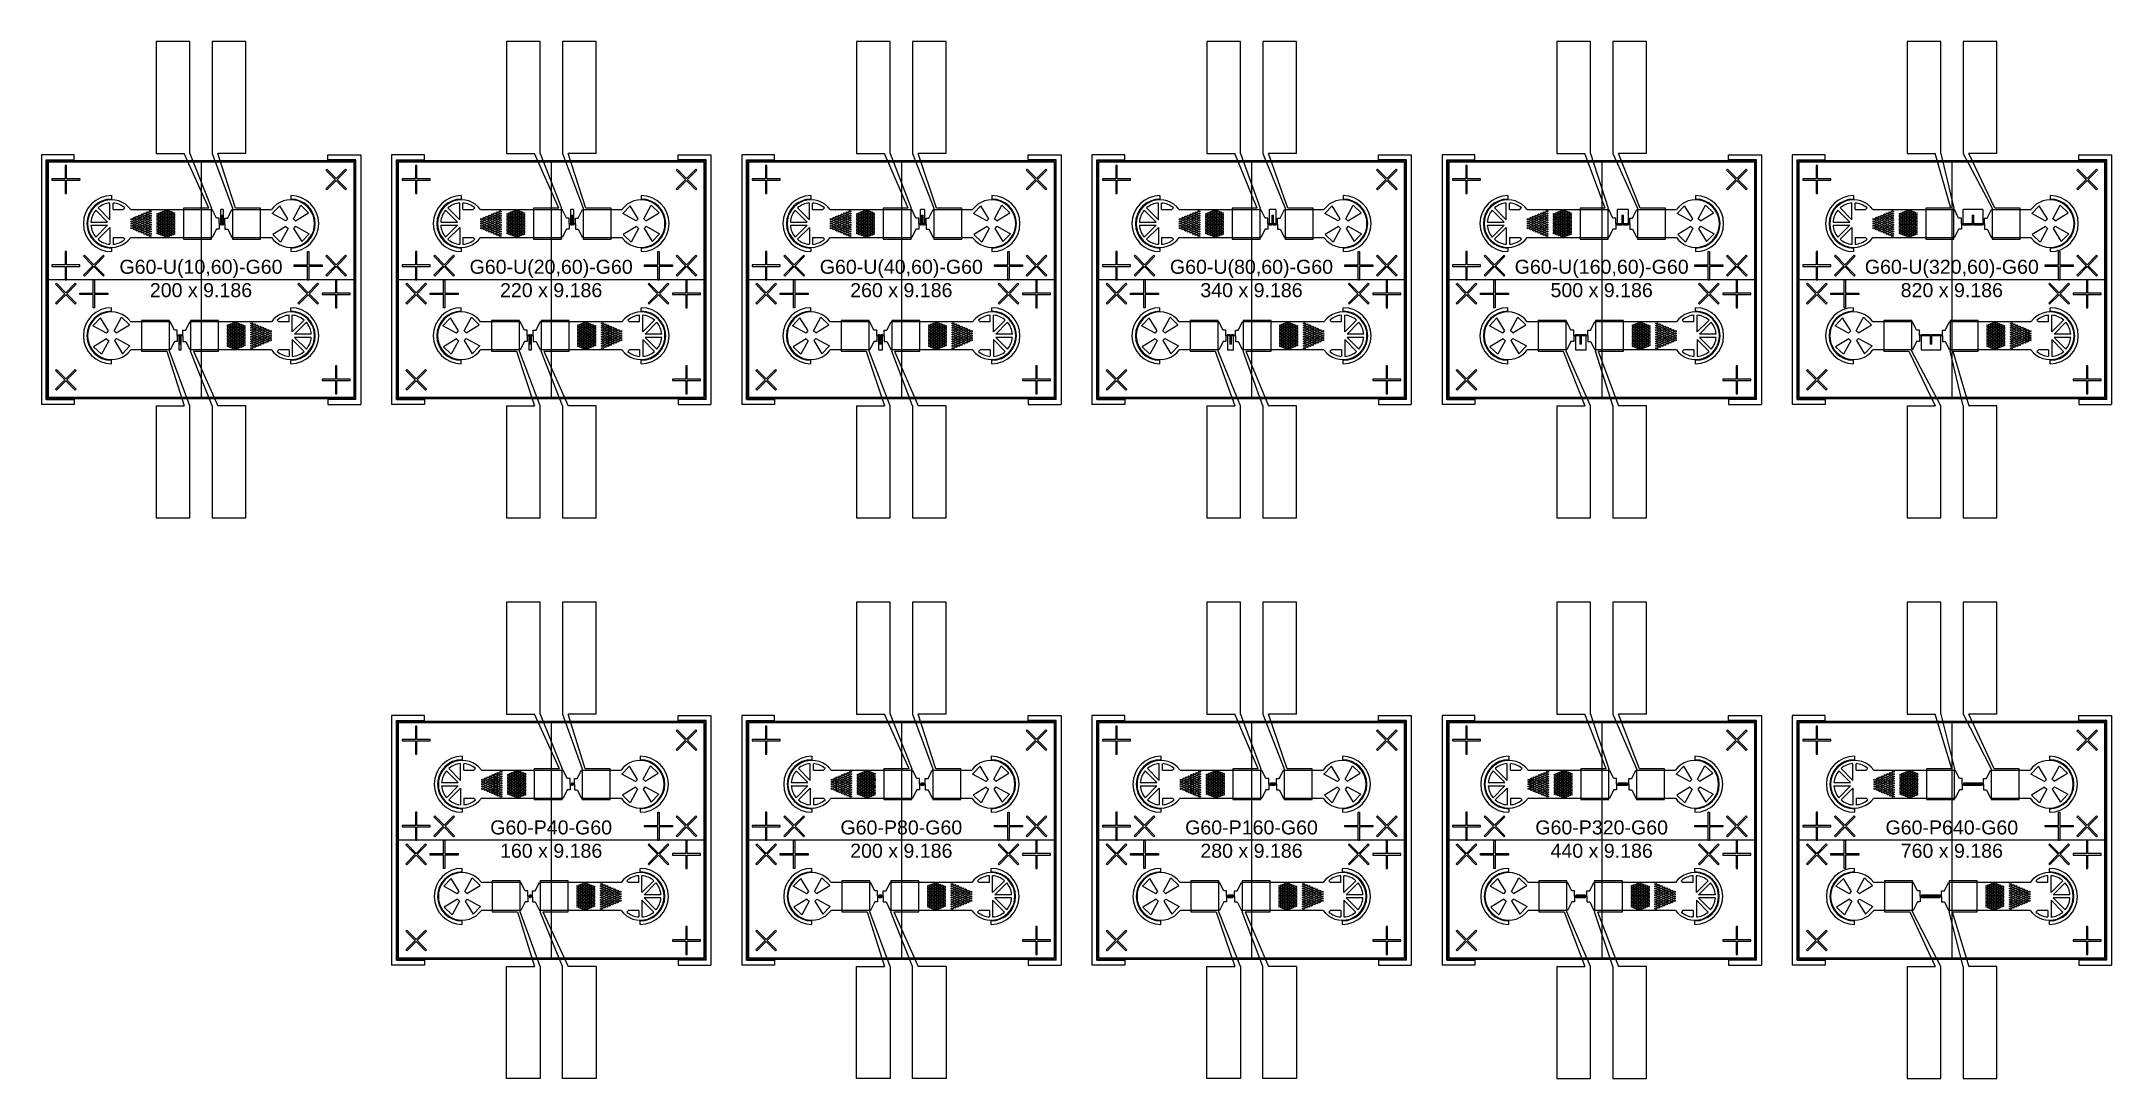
# Model space of a CAD drawing. Header units: inches. Extents: x -271009 to 5700, y -37000 to 38138.
# Drawn here: x -68200 to 5700, y -28500 to 8500 of the extents above; entities that cross this region are included whole.
import ezdxf

# ---------------------------------------------------------------- set-up
doc = ezdxf.new("R2010")
doc.units = ezdxf.units.IN
doc.header["$MEASUREMENT"] = 0
for name, color, linetype in [('Construction', 3, 'Continuous'), ('Electrodes', 4, 'Continuous'), ('PDMS', 6, 'Continuous')]:
    doc.layers.add(name, color=color, linetype=linetype)
doc.styles.get("Standard").update_dxf_attribs({"font": 'arial.ttf'})

msp = doc.modelspace()

# ---------------------------------------------------------------- texts
at = {"layer": 'Electrodes', "char_height": 500, "attachment_point": 1}
for s, insert in [('\\A1;\\pxqc;{\\fSwis721 BdOul BT|b0|i0|c0|p82;G60-U(10,60)-G60\\P200 x 9.186}', (-66960, 710)), ('\\A1;\\pxqc;{\\fSwis721 BdOul BT|b0|i0|c0|p82;G60-U(20,60)-G60\\P220 x 9.186}', (-54460, 710)), ('\\A1;\\pxqc;{\\fSwis721 BdOul BT|b0|i0|c0|p82;G60-U(40,60)-G60\\P260 x 9.186}', (-41960, 710)), ('\\A1;\\pxqc;{\\fSwis721 BdOul BT|b0|i0|c0|p82;G60-U(80,60)-G60\\P340 x 9.186}', (-29460, 710)), ('\\A1;\\pxqc;{\\fSwis721 BdOul BT|b0|i0|c0|p82;G60-U(160,60)-G60\\P500 x 9.186}', (-16960, 710)), ('\\A1;\\pxqc;{\\fSwis721 BdOul BT|b0|i0|c0|p82;G60-U(320,60)-G60\\P820 x 9.186}', (-4460, 710)), ('\\A1;\\pxqc;{\\fSwis721 BdOul BT|b0|i0|c0|p82;G60-P40-G60\\P160 x 9.186}', (-54460, -19290)), ('\\A1;\\pxqc;{\\fSwis721 BdOul BT|b0|i0|c0|p82;G60-P80-G60\\P200 x 9.186}', (-41960, -19290)), ('\\A1;\\pxqc;{\\fSwis721 BdOul BT|b0|i0|c0|p82;G60-P160-G60\\P280 x 9.186}', (-29460, -19290)), ('\\A1;\\pxqc;{\\fSwis721 BdOul BT|b0|i0|c0|p82;G60-P320-G60\\P440 x 9.186}', (-16960, -19290)), ('\\A1;\\pxqc;{\\fSwis721 BdOul BT|b0|i0|c0|p82;G60-P640-G60\\P760 x 9.186}', (-4460, -19290))]:
    msp.add_mtext_dynamic_manual_height_columns(s, width=8913.36, gutter_width=1250, heights=[1541], dxfattribs=dict(at, insert=insert))
at = {"layer": 'PDMS', "char_height": 500, "attachment_point": 1}
for s, insert in [('\\A1;\\pxqc;{\\fSwis721 BdOul BT|b0|i0|c0|p82;G60-U(10,60)-G60\\P200 x 9.186}', (-66960, 710)), ('\\A1;\\pxqc;{\\fSwis721 BdOul BT|b0|i0|c0|p82;G60-U(20,60)-G60\\P220 x 9.186}', (-54460, 710)), ('\\A1;\\pxqc;{\\fSwis721 BdOul BT|b0|i0|c0|p82;G60-U(40,60)-G60\\P260 x 9.186}', (-41960, 710)), ('\\A1;\\pxqc;{\\fSwis721 BdOul BT|b0|i0|c0|p82;G60-U(80,60)-G60\\P340 x 9.186}', (-29460, 710)), ('\\A1;\\pxqc;{\\fSwis721 BdOul BT|b0|i0|c0|p82;G60-U(160,60)-G60\\P500 x 9.186}', (-16960, 710)), ('\\A1;\\pxqc;{\\fSwis721 BdOul BT|b0|i0|c0|p82;G60-U(320,60)-G60\\P820 x 9.186}', (-4460, 710)), ('\\A1;\\pxqc;{\\fSwis721 BdOul BT|b0|i0|c0|p82;G60-P40-G60\\P160 x 9.186}', (-54460, -19290)), ('\\A1;\\pxqc;{\\fSwis721 BdOul BT|b0|i0|c0|p82;G60-P80-G60\\P200 x 9.186}', (-41960, -19290)), ('\\A1;\\pxqc;{\\fSwis721 BdOul BT|b0|i0|c0|p82;G60-P160-G60\\P280 x 9.186}', (-29460, -19290)), ('\\A1;\\pxqc;{\\fSwis721 BdOul BT|b0|i0|c0|p82;G60-P320-G60\\P440 x 9.186}', (-16960, -19290)), ('\\A1;\\pxqc;{\\fSwis721 BdOul BT|b0|i0|c0|p82;G60-P640-G60\\P760 x 9.186}', (-4460, -19290))]:
    msp.add_mtext_dynamic_manual_height_columns(s, width=8913.36, gutter_width=1250, heights=[1541], dxfattribs=dict(at, insert=insert))

# ---------------------------------------------------------------- linework, layer by layer
at = {"layer": 'Construction'}
for p, q in [((-62500, 4200), (-62500, -4200)), ((-50000, 4200), (-50000, -4200)), ((-37500, 4200), (-37500, -4200)), ((-25000, 4200), (-25000, -4200)), ((-12500, 4200), (-12500, -4200)), ((0, 4200), (0, -4200)), ((-57050, 0), (-67950, 0)), ((-44550, 0), (-55450, 0)), ((-32050, 0), (-42950, 0)), ((-19550, 0), (-30450, 0)), ((-7050, 0), (-17950, 0)), ((5450, 0), (-5450, 0)), ((-50000, -15800), (-50000, -24200)), ((-37500, -15800), (-37500, -24200)), ((-25000, -15800), (-25000, -24200)), ((-12500, -15800), (-12500, -24200)), ((0, -15800), (0, -24200)), ((-44550, -20000), (-55450, -20000)), ((-32050, -20000), (-42950, -20000)), ((-19550, -20000), (-30450, -20000)), ((-7050, -20000), (-17950, -20000)), ((5450, -20000), (-5450, -20000))]:
    msp.add_line(p, q, dxfattribs=at)
at = {"layer": 'Electrodes'}
for p, q in [((-67025, 4450), (-68200, 4450)), ((-68200, 4450), (-68200, -4450)), ((-67025, 4275), (-67025, 4450)), ((-64100, 4500), (-63100, 4500)), ((-62225, 2550), (-63100, 4500)), ((-62900, 4500), (-62125, 2550)), ((-62100, 4500), (-61375, 2550)), ((-60900, 4500), (-61900, 4500)), ((-61275, 2550), (-61900, 4500)), ((-57975, 4275), (-57975, 4450)), ((-57975, 4450), (-56800, 4450)), ((-56800, 4450), (-56800, -4450)), ((-54525, 4450), (-55700, 4450)), ((-55700, 4450), (-55700, -4450)), ((-54525, 4275), (-54525, 4450)), ((-51600, 4500), (-50600, 4500)), ((-49735, 2550), (-50600, 4500)), ((-50400, 4500), (-49635, 2550)), ((-49600, 4500), (-48865, 2550)), ((-48400, 4500), (-49400, 4500)), ((-48765, 2550), (-49400, 4500)), ((-45475, 4275), (-45475, 4450)), ((-45475, 4450), (-44300, 4450)), ((-44300, 4450), (-44300, -4450)), ((-42025, 4450), (-43200, 4450)), ((-43200, 4450), (-43200, -4450)), ((-42025, 4275), (-42025, 4450)), ((-39100, 4500), (-38100, 4500)), ((-37255, 2550), (-38100, 4500)), ((-37900, 4500), (-37155, 2550)), ((-37100, 4500), (-36345, 2550)), ((-35900, 4500), (-36900, 4500)), ((-36245, 2550), (-36900, 4500)), ((-32975, 4275), (-32975, 4450)), ((-32975, 4450), (-31800, 4450)), ((-31800, 4450), (-31800, -4450)), ((-29525, 4450), (-30700, 4450)), ((-30700, 4450), (-30700, -4450)), ((-29525, 4275), (-29525, 4450)), ((-26600, 4500), (-25600, 4500)), ((-24795, 2550), (-25600, 4500)), ((-25400, 4500), (-24695, 2550)), ((-24600, 4500), (-23805, 2550)), ((-23400, 4500), (-24400, 4500)), ((-23705, 2550), (-24400, 4500)), ((-20475, 4275), (-20475, 4450)), ((-20475, 4450), (-19300, 4450)), ((-19300, 4450), (-19300, -4450)), ((-17025, 4450), (-18200, 4450)), ((-18200, 4450), (-18200, -4450)), ((-17025, 4275), (-17025, 4450)), ((-14100, 4500), (-13100, 4500)), ((-12375, 2550), (-13100, 4500)), ((-12900, 4500), (-12275, 2550)), ((-12100, 4500), (-11225, 2550)), ((-10900, 4500), (-11900, 4500)), ((-11125, 2550), (-11900, 4500)), ((-7975, 4275), (-7975, 4450)), ((-7975, 4450), (-6800, 4450)), ((-6800, 4450), (-6800, -4450)), ((-4525, 4450), (-5700, 4450)), ((-5700, 4450), (-5700, -4450)), ((-4525, 4275), (-4525, 4450)), ((-1600, 4500), (-600, 4500)), ((-35, 2550), (-600, 4500)), ((-400, 4500), (65, 2550)), ((400, 4500), (1435, 2550)), ((1600, 4500), (600, 4500)), ((1535, 2550), (600, 4500)), ((4525, 4275), (4525, 4450)), ((4525, 4450), (5700, 4450)), ((5700, 4450), (5700, -4450)), ((-68025, -4275), (-68025, 4275)), ((-68025, 4275), (-67025, 4275)), ((-67300, 4075), (-67350, 4075)), ((-67350, 4075), (-67350, 3600)), ((-67300, 3600), (-67300, 4075)), ((-58011, 3946), (-58046, 3911)), ((-58046, 3911), (-57710, 3575)), ((-57675, 3610), (-58011, 3946)), ((-56975, 4275), (-57975, 4275)), ((-57339, 3946), (-57675, 3610)), ((-57640, 3575), (-57304, 3911)), ((-57304, 3911), (-57339, 3946)), ((-56975, -4275), (-56975, 4275)), ((-55525, -4275), (-55525, 4275)), ((-55525, 4275), (-54525, 4275)), ((-54800, 4075), (-54850, 4075)), ((-54850, 4075), (-54850, 3600)), ((-54800, 3600), (-54800, 4075)), ((-45511, 3946), (-45546, 3911)), ((-45546, 3911), (-45210, 3575)), ((-45175, 3610), (-45511, 3946)), ((-44475, 4275), (-45475, 4275)), ((-44839, 3946), (-45175, 3610)), ((-45140, 3575), (-44804, 3911)), ((-44804, 3911), (-44839, 3946)), ((-44475, -4275), (-44475, 4275)), ((-43025, -4275), (-43025, 4275)), ((-43025, 4275), (-42025, 4275)), ((-42300, 4075), (-42350, 4075)), ((-42350, 4075), (-42350, 3600)), ((-42300, 3600), (-42300, 4075)), ((-33011, 3946), (-33046, 3911)), ((-33046, 3911), (-32710, 3575)), ((-32675, 3610), (-33011, 3946)), ((-31975, 4275), (-32975, 4275)), ((-32339, 3946), (-32675, 3610)), ((-32640, 3575), (-32304, 3911)), ((-32304, 3911), (-32339, 3946)), ((-31975, -4275), (-31975, 4275)), ((-30525, -4275), (-30525, 4275)), ((-30525, 4275), (-29525, 4275)), ((-29800, 4075), (-29850, 4075)), ((-29850, 4075), (-29850, 3600)), ((-29800, 3600), (-29800, 4075)), ((-20511, 3946), (-20546, 3911)), ((-20546, 3911), (-20210, 3575)), ((-20175, 3610), (-20511, 3946)), ((-19475, 4275), (-20475, 4275)), ((-19839, 3946), (-20175, 3610)), ((-20140, 3575), (-19804, 3911)), ((-19804, 3911), (-19839, 3946)), ((-19475, -4275), (-19475, 4275)), ((-18025, -4275), (-18025, 4275)), ((-18025, 4275), (-17025, 4275)), ((-17300, 4075), (-17350, 4075)), ((-17350, 4075), (-17350, 3600)), ((-17300, 3600), (-17300, 4075)), ((-8011, 3946), (-8046, 3911)), ((-8046, 3911), (-7710, 3575)), ((-7675, 3610), (-8011, 3946)), ((-6975, 4275), (-7975, 4275)), ((-7339, 3946), (-7675, 3610)), ((-7640, 3575), (-7304, 3911)), ((-7304, 3911), (-7339, 3946)), ((-6975, -4275), (-6975, 4275)), ((-5525, -4275), (-5525, 4275)), ((-5525, 4275), (-4525, 4275)), ((-4800, 4075), (-4850, 4075)), ((-4850, 4075), (-4850, 3600)), ((-4800, 3600), (-4800, 4075)), ((4489, 3946), (4454, 3911)), ((4454, 3911), (4790, 3575)), ((4825, 3610), (4489, 3946)), ((5525, 4275), (4525, 4275)), ((5161, 3946), (4825, 3610)), ((4860, 3575), (5196, 3911)), ((5196, 3911), (5161, 3946)), ((5525, -4275), (5525, 4275)), ((-67350, 3600), (-67825, 3600)), ((-67825, 3600), (-67825, 3550)), ((-67825, 3550), (-67350, 3550)), ((-67350, 3550), (-67350, 3075)), ((-67350, 3075), (-67300, 3075)), ((-66825, 3600), (-67300, 3600)), ((-67300, 3075), (-67300, 3550)), ((-67300, 3550), (-66825, 3550)), ((-66825, 3600), (-66825, 3550)), ((-65700, 3000), (-65700, 2875)), ((-59300, 3000), (-59300, 2875)), ((-57710, 3575), (-58046, 3239)), ((-58011, 3204), (-58046, 3239)), ((-58011, 3204), (-57675, 3540)), ((-57675, 3540), (-57339, 3204)), ((-57304, 3239), (-57640, 3575)), ((-57339, 3204), (-57304, 3239)), ((-54850, 3600), (-55325, 3600)), ((-55325, 3600), (-55325, 3550)), ((-55325, 3550), (-54850, 3550)), ((-54850, 3550), (-54850, 3075)), ((-54850, 3075), (-54800, 3075)), ((-54325, 3600), (-54800, 3600)), ((-54800, 3075), (-54800, 3550)), ((-54800, 3550), (-54325, 3550)), ((-54325, 3550), (-54325, 3600)), ((-53210, 3000), (-53210, 2875)), ((-46790, 3000), (-46790, 2875)), ((-45210, 3575), (-45546, 3239)), ((-45511, 3204), (-45546, 3239)), ((-45511, 3204), (-45175, 3540)), ((-45175, 3540), (-44839, 3204)), ((-44804, 3239), (-45140, 3575)), ((-44839, 3204), (-44804, 3239)), ((-42350, 3600), (-42825, 3600)), ((-42825, 3600), (-42825, 3550)), ((-42825, 3550), (-42350, 3550)), ((-42350, 3550), (-42350, 3075)), ((-42350, 3075), (-42300, 3075)), ((-41825, 3600), (-42300, 3600)), ((-42300, 3075), (-42300, 3550)), ((-42300, 3550), (-41825, 3550)), ((-41825, 3550), (-41825, 3600)), ((-40730, 3000), (-40730, 2875)), ((-34270, 3000), (-34270, 2875)), ((-32710, 3575), (-33046, 3239)), ((-33011, 3204), (-33046, 3239)), ((-33011, 3204), (-32675, 3540)), ((-32675, 3540), (-32339, 3204)), ((-32304, 3239), (-32640, 3575)), ((-32339, 3204), (-32304, 3239)), ((-29850, 3600), (-30325, 3600)), ((-30325, 3600), (-30325, 3550)), ((-30325, 3550), (-29850, 3550)), ((-29850, 3550), (-29850, 3075)), ((-29850, 3075), (-29800, 3075)), ((-29325, 3600), (-29800, 3600)), ((-29800, 3075), (-29800, 3550)), ((-29800, 3550), (-29325, 3550)), ((-29325, 3550), (-29325, 3600)), ((-28270, 3000), (-28270, 2875)), ((-21730, 3000), (-21730, 2875)), ((-20210, 3575), (-20546, 3239)), ((-20511, 3204), (-20546, 3239)), ((-20511, 3204), (-20175, 3540)), ((-20175, 3540), (-19839, 3204)), ((-19804, 3239), (-20140, 3575)), ((-19839, 3204), (-19804, 3239)), ((-17350, 3600), (-17825, 3600)), ((-17825, 3600), (-17825, 3550)), ((-17825, 3550), (-17350, 3550)), ((-17350, 3550), (-17350, 3075)), ((-17350, 3075), (-17300, 3075)), ((-16825, 3600), (-17300, 3600)), ((-17300, 3075), (-17300, 3550)), ((-17300, 3550), (-16825, 3550)), ((-16825, 3550), (-16825, 3600)), ((-15850, 3000), (-15850, 2875)), ((-9150, 3000), (-9150, 2875)), ((-7710, 3575), (-8046, 3239)), ((-8011, 3204), (-8046, 3239)), ((-8011, 3204), (-7675, 3540)), ((-7675, 3540), (-7339, 3204)), ((-7304, 3239), (-7640, 3575)), ((-7339, 3204), (-7304, 3239)), ((-4850, 3600), (-5325, 3600)), ((-5325, 3600), (-5325, 3550)), ((-5325, 3550), (-4850, 3550)), ((-4850, 3550), (-4850, 3075)), ((-4850, 3075), (-4800, 3075)), ((-4325, 3600), (-4800, 3600)), ((-4800, 3075), (-4800, 3550)), ((-4800, 3550), (-4325, 3550)), ((-4325, 3550), (-4325, 3600)), ((-3510, 3000), (-3510, 2875)), ((3510, 3000), (3510, 2875)), ((4790, 3575), (4454, 3239)), ((4489, 3204), (4454, 3239)), ((4489, 3204), (4825, 3540)), ((4825, 3540), (5161, 3204)), ((5196, 3239), (4860, 3575)), ((5161, 3204), (5196, 3239)), ((-67300, 1000), (-67350, 1000)), ((-67350, 1000), (-67350, 525)), ((-67300, 525), (-67300, 1000)), ((-66661, 871), (-66696, 836)), ((-66696, 836), (-66360, 500)), ((-66325, 535), (-66661, 871)), ((-65989, 871), (-66325, 535)), ((-66290, 500), (-65954, 836)), ((-65971, 854), (-65989, 871)), ((-65954, 836), (-65971, 854)), ((-65700, 1125), (-65700, 1000)), ((-59300, 1125), (-59300, 1000)), ((-58700, 525), (-58700, 1000)), ((-58700, 1000), (-58650, 1000)), ((-58650, 1000), (-58650, 525)), ((-58046, 836), (-58011, 871)), ((-57710, 500), (-58046, 836)), ((-58011, 871), (-57675, 535)), ((-57675, 535), (-57339, 871)), ((-57304, 836), (-57640, 500)), ((-57339, 871), (-57304, 836)), ((-54800, 1000), (-54850, 1000)), ((-54850, 1000), (-54850, 525)), ((-54800, 525), (-54800, 1000)), ((-54161, 871), (-54196, 836)), ((-54196, 836), (-53860, 500)), ((-53825, 535), (-54161, 871)), ((-53489, 871), (-53825, 535)), ((-53790, 500), (-53454, 836)), ((-53471, 854), (-53489, 871)), ((-53454, 836), (-53471, 854)), ((-53210, 1125), (-53210, 1000)), ((-46790, 1125), (-46790, 1000)), ((-46200, 525), (-46200, 1000)), ((-46200, 1000), (-46150, 1000)), ((-46150, 1000), (-46150, 525)), ((-45546, 836), (-45511, 871)), ((-45210, 500), (-45546, 836)), ((-45511, 871), (-45175, 535)), ((-45175, 535), (-44839, 871)), ((-44804, 836), (-45140, 500)), ((-44839, 871), (-44804, 836)), ((-42300, 1000), (-42350, 1000)), ((-42350, 1000), (-42350, 525)), ((-42300, 525), (-42300, 1000)), ((-41661, 871), (-41696, 836)), ((-41696, 836), (-41360, 500)), ((-41325, 535), (-41661, 871)), ((-40989, 871), (-41325, 535)), ((-41290, 500), (-40954, 836)), ((-40971, 854), (-40989, 871)), ((-40954, 836), (-40971, 854)), ((-40730, 1125), (-40730, 1000)), ((-34270, 1125), (-34270, 1000)), ((-33700, 525), (-33700, 1000)), ((-33700, 1000), (-33650, 1000)), ((-33650, 1000), (-33650, 525)), ((-33046, 836), (-33011, 871)), ((-32710, 500), (-33046, 836)), ((-33011, 871), (-32675, 535)), ((-32675, 535), (-32339, 871)), ((-32304, 836), (-32640, 500)), ((-32339, 871), (-32304, 836)), ((-29800, 1000), (-29850, 1000)), ((-29850, 1000), (-29850, 525)), ((-29800, 525), (-29800, 1000)), ((-29161, 871), (-29196, 836)), ((-29196, 836), (-28860, 500)), ((-28825, 535), (-29161, 871)), ((-28489, 871), (-28825, 535)), ((-28790, 500), (-28454, 836)), ((-28471, 854), (-28489, 871)), ((-28454, 836), (-28471, 854)), ((-28270, 1125), (-28270, 1000)), ((-21730, 1125), (-21730, 1000)), ((-21200, 525), (-21200, 1000)), ((-21200, 1000), (-21150, 1000)), ((-21150, 1000), (-21150, 525)), ((-20546, 836), (-20511, 871)), ((-20210, 500), (-20546, 836)), ((-20511, 871), (-20175, 535)), ((-20175, 535), (-19839, 871)), ((-19804, 836), (-20140, 500)), ((-19839, 871), (-19804, 836)), ((-17300, 1000), (-17350, 1000)), ((-17350, 1000), (-17350, 525)), ((-17300, 525), (-17300, 1000)), ((-16661, 871), (-16696, 836)), ((-16696, 836), (-16360, 500)), ((-16325, 535), (-16661, 871)), ((-15989, 871), (-16325, 535)), ((-16290, 500), (-15954, 836)), ((-15971, 854), (-15989, 871)), ((-15954, 836), (-15971, 854)), ((-15850, 1125), (-15850, 1000)), ((-9150, 1125), (-9150, 1000)), ((-8700, 525), (-8700, 1000)), ((-8700, 1000), (-8650, 1000)), ((-8650, 1000), (-8650, 525)), ((-8046, 836), (-8011, 871)), ((-7710, 500), (-8046, 836)), ((-8011, 871), (-7675, 535)), ((-7675, 535), (-7339, 871)), ((-7304, 836), (-7640, 500)), ((-7339, 871), (-7304, 836)), ((-4800, 1000), (-4850, 1000)), ((-4850, 1000), (-4850, 525)), ((-4800, 525), (-4800, 1000)), ((-4161, 871), (-4196, 836)), ((-4196, 836), (-3860, 500)), ((-3825, 535), (-4161, 871)), ((-3489, 871), (-3825, 535)), ((-3790, 500), (-3454, 836)), ((-3510, 1125), (-3510, 1000)), ((-3471, 854), (-3489, 871)), ((-3454, 836), (-3471, 854)), ((3510, 1125), (3510, 1000)), ((3800, 525), (3800, 1000)), ((3800, 1000), (3850, 1000)), ((3850, 1000), (3850, 525)), ((4454, 836), (4489, 871)), ((4790, 500), (4454, 836)), ((4489, 871), (4825, 535)), ((4825, 535), (5161, 871)), ((5196, 836), (4860, 500)), ((5161, 871), (5196, 836)), ((-67350, 525), (-67825, 525)), ((-67825, 525), (-67825, 475)), ((-67825, 475), (-67350, 475)), ((-67350, 475), (-67350, 0)), ((-67350, 0), (-67300, 0)), ((-66825, 525), (-67300, 525)), ((-67300, 0), (-67300, 475)), ((-67300, 475), (-66825, 475)), ((-66825, 475), (-66825, 525)), ((-66360, 500), (-66696, 164)), ((-66696, 164), (-66661, 129)), ((-66661, 129), (-66325, 465)), ((-66350, -475), (-66350, 0)), ((-66300, 0), (-66350, 0)), ((-66325, 465), (-65989, 129)), ((-66300, 0), (-66300, -475)), ((-65954, 164), (-66290, 500)), ((-65989, 129), (-65954, 164)), ((-59175, 475), (-59175, 525)), ((-59175, 525), (-58700, 525)), ((-58700, 475), (-59175, 475)), ((-58700, 0), (-58700, 475)), ((-58700, 0), (-58650, 0)), ((-58650, 525), (-58175, 525)), ((-58175, 475), (-58650, 475)), ((-58650, 475), (-58650, 0)), ((-58175, 525), (-58175, 475)), ((-58046, 164), (-57710, 500)), ((-58011, 129), (-58046, 164)), ((-57675, 465), (-58011, 129)), ((-57339, 129), (-57675, 465)), ((-57640, 500), (-57304, 164)), ((-57321, 146), (-57339, 129)), ((-57304, 164), (-57321, 146)), ((-54850, 525), (-55325, 525)), ((-55325, 525), (-55325, 475)), ((-55325, 475), (-54850, 475)), ((-54850, 475), (-54850, 0)), ((-54850, 0), (-54800, 0)), ((-54325, 525), (-54800, 525)), ((-54800, 0), (-54800, 475)), ((-54800, 475), (-54325, 475)), ((-54325, 475), (-54325, 525)), ((-53860, 500), (-54196, 164)), ((-54196, 164), (-54161, 129)), ((-54161, 129), (-53825, 465)), ((-53850, -475), (-53850, 0)), ((-53800, 0), (-53850, 0)), ((-53825, 465), (-53489, 129)), ((-53800, 0), (-53800, -475)), ((-53454, 164), (-53790, 500)), ((-53489, 129), (-53454, 164)), ((-46675, 475), (-46675, 525)), ((-46675, 525), (-46200, 525)), ((-46200, 475), (-46675, 475)), ((-46200, 0), (-46200, 475)), ((-46200, 0), (-46150, 0)), ((-46150, 525), (-45675, 525)), ((-45675, 475), (-46150, 475)), ((-46150, 475), (-46150, 0)), ((-45675, 525), (-45675, 475)), ((-45546, 164), (-45210, 500)), ((-45511, 129), (-45546, 164)), ((-45175, 465), (-45511, 129)), ((-44839, 129), (-45175, 465)), ((-45140, 500), (-44804, 164)), ((-44821, 146), (-44839, 129)), ((-44804, 164), (-44821, 146)), ((-42350, 525), (-42825, 525)), ((-42825, 525), (-42825, 475)), ((-42825, 475), (-42350, 475)), ((-42350, 475), (-42350, 0)), ((-42350, 0), (-42300, 0)), ((-41825, 525), (-42300, 525)), ((-42300, 0), (-42300, 475)), ((-42300, 475), (-41825, 475)), ((-41825, 475), (-41825, 525)), ((-41360, 500), (-41696, 164)), ((-41696, 164), (-41661, 129)), ((-41661, 129), (-41325, 465)), ((-41350, -475), (-41350, 0)), ((-41300, 0), (-41350, 0)), ((-41325, 465), (-40989, 129)), ((-41300, 0), (-41300, -475)), ((-40954, 164), (-41290, 500)), ((-40989, 129), (-40954, 164)), ((-34175, 475), (-34175, 525)), ((-34175, 525), (-33700, 525)), ((-33700, 475), (-34175, 475)), ((-33700, 0), (-33700, 475)), ((-33700, 0), (-33650, 0)), ((-33650, 525), (-33175, 525)), ((-33175, 475), (-33650, 475)), ((-33650, 475), (-33650, 0)), ((-33175, 525), (-33175, 475)), ((-33046, 164), (-32710, 500)), ((-33011, 129), (-33046, 164)), ((-32675, 465), (-33011, 129)), ((-32339, 129), (-32675, 465)), ((-32640, 500), (-32304, 164)), ((-32321, 146), (-32339, 129)), ((-32304, 164), (-32321, 146)), ((-29850, 525), (-30325, 525)), ((-30325, 525), (-30325, 475)), ((-30325, 475), (-29850, 475)), ((-29850, 475), (-29850, 0)), ((-29850, 0), (-29800, 0)), ((-29325, 525), (-29800, 525)), ((-29800, 0), (-29800, 475)), ((-29800, 475), (-29325, 475)), ((-29325, 475), (-29325, 525)), ((-28860, 500), (-29196, 164)), ((-29196, 164), (-29161, 129)), ((-29161, 129), (-28825, 465)), ((-28850, -475), (-28850, 0)), ((-28800, 0), (-28850, 0)), ((-28825, 465), (-28489, 129)), ((-28800, 0), (-28800, -475)), ((-28454, 164), (-28790, 500)), ((-28489, 129), (-28454, 164)), ((-21675, 475), (-21675, 525)), ((-21675, 525), (-21200, 525)), ((-21200, 475), (-21675, 475)), ((-21200, 0), (-21200, 475)), ((-21200, 0), (-21150, 0)), ((-21150, 525), (-20675, 525)), ((-20675, 475), (-21150, 475)), ((-21150, 475), (-21150, 0)), ((-20675, 525), (-20675, 475)), ((-20546, 164), (-20210, 500)), ((-20511, 129), (-20546, 164)), ((-20175, 465), (-20511, 129)), ((-19839, 129), (-20175, 465)), ((-20140, 500), (-19804, 164)), ((-19821, 146), (-19839, 129)), ((-19804, 164), (-19821, 146)), ((-17350, 525), (-17825, 525)), ((-17825, 525), (-17825, 475)), ((-17825, 475), (-17350, 475)), ((-17350, 475), (-17350, 0)), ((-17350, 0), (-17300, 0)), ((-16825, 525), (-17300, 525)), ((-17300, 0), (-17300, 475)), ((-17300, 475), (-16825, 475)), ((-16825, 475), (-16825, 525)), ((-16360, 500), (-16696, 164)), ((-16696, 164), (-16661, 129)), ((-16661, 129), (-16325, 465)), ((-16350, -475), (-16350, 0)), ((-16300, 0), (-16350, 0)), ((-16325, 465), (-15989, 129)), ((-16300, 0), (-16300, -475)), ((-15954, 164), (-16290, 500)), ((-15989, 129), (-15954, 164)), ((-9175, 475), (-9175, 525)), ((-9175, 525), (-8700, 525)), ((-8700, 475), (-9175, 475)), ((-8700, 0), (-8700, 475)), ((-8700, 0), (-8650, 0)), ((-8650, 525), (-8175, 525)), ((-8175, 475), (-8650, 475)), ((-8650, 475), (-8650, 0)), ((-8175, 525), (-8175, 475)), ((-8046, 164), (-7710, 500)), ((-8011, 129), (-8046, 164)), ((-7675, 465), (-8011, 129)), ((-7339, 129), (-7675, 465)), ((-7640, 500), (-7304, 164)), ((-7321, 146), (-7339, 129)), ((-7304, 164), (-7321, 146)), ((-4850, 525), (-5325, 525)), ((-5325, 525), (-5325, 475)), ((-5325, 475), (-4850, 475)), ((-4850, 475), (-4850, 0)), ((-4850, 0), (-4800, 0)), ((-4325, 525), (-4800, 525)), ((-4800, 0), (-4800, 475)), ((-4800, 475), (-4325, 475)), ((-4325, 475), (-4325, 525)), ((-3860, 500), (-4196, 164)), ((-4196, 164), (-4161, 129)), ((-4161, 129), (-3825, 465)), ((-3850, -475), (-3850, 0)), ((-3800, 0), (-3850, 0)), ((-3825, 465), (-3489, 129)), ((-3800, 0), (-3800, -475)), ((-3454, 164), (-3790, 500)), ((-3489, 129), (-3454, 164)), ((3325, 475), (3325, 525)), ((3325, 525), (3800, 525)), ((3800, 475), (3325, 475)), ((3800, 0), (3800, 475)), ((3800, 0), (3850, 0)), ((3850, 525), (4325, 525)), ((4325, 475), (3850, 475)), ((3850, 475), (3850, 0)), ((4325, 525), (4325, 475)), ((4454, 164), (4790, 500)), ((4489, 129), (4454, 164)), ((4825, 465), (4489, 129)), ((5161, 129), (4825, 465)), ((4860, 500), (5196, 164)), ((5179, 146), (5161, 129)), ((5196, 164), (5179, 146)), ((-67696, -164), (-67661, -129)), ((-67360, -500), (-67696, -164)), ((-67696, -836), (-67360, -500)), ((-67661, -129), (-67325, -465)), ((-67325, -535), (-67661, -871)), ((-67325, -465), (-66989, -129)), ((-66989, -871), (-67325, -535)), ((-66954, -164), (-67290, -500)), ((-67290, -500), (-66954, -836)), ((-66989, -129), (-66954, -164)), ((-66825, -475), (-66350, -475)), ((-66825, -525), (-66825, -475)), ((-66350, -525), (-66825, -525)), ((-66350, -1000), (-66350, -525)), ((-66300, -475), (-65825, -475)), ((-65825, -525), (-66300, -525)), ((-66300, -525), (-66300, -1000)), ((-65825, -475), (-65825, -525)), ((-59011, -129), (-59046, -164)), ((-59046, -164), (-58710, -500)), ((-58710, -500), (-59046, -836)), ((-58675, -465), (-59011, -129)), ((-59011, -871), (-58675, -535)), ((-58339, -129), (-58675, -465)), ((-58675, -535), (-58339, -871)), ((-58640, -500), (-58304, -164)), ((-58304, -836), (-58640, -500)), ((-58304, -164), (-58339, -129)), ((-58175, -475), (-58175, -525)), ((-57700, -475), (-58175, -475)), ((-58175, -525), (-57700, -525)), ((-57650, 0), (-57700, 0)), ((-57700, 0), (-57700, -475)), ((-57700, -525), (-57700, -1000)), ((-57650, -475), (-57650, 0)), ((-57175, -475), (-57650, -475)), ((-57650, -1000), (-57650, -525)), ((-57650, -525), (-57175, -525)), ((-57175, -525), (-57175, -475)), ((-55196, -164), (-55179, -146)), ((-54860, -500), (-55196, -164)), ((-55196, -836), (-54860, -500)), ((-55179, -146), (-55161, -129)), ((-55161, -129), (-54825, -465)), ((-54825, -535), (-55161, -871)), ((-54825, -465), (-54489, -129)), ((-54489, -871), (-54825, -535)), ((-54454, -164), (-54790, -500)), ((-54790, -500), (-54454, -836)), ((-54489, -129), (-54454, -164)), ((-54325, -475), (-53850, -475)), ((-54325, -525), (-54325, -475)), ((-53850, -525), (-54325, -525)), ((-53850, -1000), (-53850, -525)), ((-53800, -475), (-53325, -475)), ((-53325, -525), (-53800, -525)), ((-53800, -525), (-53800, -1000)), ((-53325, -475), (-53325, -525)), ((-46511, -129), (-46546, -164)), ((-46546, -164), (-46210, -500)), ((-46210, -500), (-46546, -836)), ((-46175, -465), (-46511, -129)), ((-46511, -871), (-46175, -535)), ((-45839, -129), (-46175, -465)), ((-46175, -535), (-45839, -871)), ((-46140, -500), (-45804, -164)), ((-45804, -836), (-46140, -500)), ((-45804, -164), (-45839, -129)), ((-45675, -475), (-45675, -525)), ((-45200, -475), (-45675, -475)), ((-45675, -525), (-45200, -525)), ((-45150, 0), (-45200, 0)), ((-45200, 0), (-45200, -475)), ((-45200, -525), (-45200, -1000)), ((-45150, -475), (-45150, 0)), ((-44675, -475), (-45150, -475)), ((-45150, -1000), (-45150, -525)), ((-45150, -525), (-44675, -525)), ((-44675, -525), (-44675, -475)), ((-42696, -164), (-42679, -146)), ((-42360, -500), (-42696, -164)), ((-42696, -836), (-42360, -500)), ((-42679, -146), (-42661, -129)), ((-42661, -129), (-42325, -465)), ((-42325, -535), (-42661, -871)), ((-42325, -465), (-41989, -129)), ((-41989, -871), (-42325, -535)), ((-41954, -164), (-42290, -500)), ((-42290, -500), (-41954, -836)), ((-41989, -129), (-41954, -164)), ((-41825, -475), (-41350, -475)), ((-41825, -525), (-41825, -475)), ((-41350, -525), (-41825, -525)), ((-41350, -1000), (-41350, -525)), ((-41300, -475), (-40825, -475)), ((-40825, -525), (-41300, -525)), ((-41300, -525), (-41300, -1000)), ((-40825, -475), (-40825, -525)), ((-34011, -129), (-34046, -164)), ((-34046, -164), (-33710, -500)), ((-33710, -500), (-34046, -836)), ((-33675, -465), (-34011, -129)), ((-34011, -871), (-33675, -535)), ((-33339, -129), (-33675, -465)), ((-33675, -535), (-33339, -871)), ((-33640, -500), (-33304, -164)), ((-33304, -836), (-33640, -500)), ((-33304, -164), (-33339, -129)), ((-33175, -475), (-33175, -525)), ((-32700, -475), (-33175, -475)), ((-33175, -525), (-32700, -525)), ((-32650, 0), (-32700, 0)), ((-32700, 0), (-32700, -475)), ((-32700, -525), (-32700, -1000)), ((-32650, -475), (-32650, 0)), ((-32175, -475), (-32650, -475)), ((-32650, -1000), (-32650, -525)), ((-32650, -525), (-32175, -525)), ((-32175, -525), (-32175, -475)), ((-30196, -164), (-30179, -146)), ((-29860, -500), (-30196, -164)), ((-30196, -836), (-29860, -500)), ((-30179, -146), (-30161, -129)), ((-30161, -129), (-29825, -465)), ((-29825, -535), (-30161, -871)), ((-29825, -465), (-29489, -129)), ((-29489, -871), (-29825, -535)), ((-29454, -164), (-29790, -500)), ((-29790, -500), (-29454, -836)), ((-29489, -129), (-29454, -164)), ((-29325, -475), (-28850, -475)), ((-29325, -525), (-29325, -475)), ((-28850, -525), (-29325, -525)), ((-28850, -1000), (-28850, -525)), ((-28800, -475), (-28325, -475)), ((-28325, -525), (-28800, -525)), ((-28800, -525), (-28800, -1000)), ((-28325, -475), (-28325, -525)), ((-21511, -129), (-21546, -164)), ((-21546, -164), (-21210, -500)), ((-21210, -500), (-21546, -836)), ((-21175, -465), (-21511, -129)), ((-21511, -871), (-21175, -535)), ((-20839, -129), (-21175, -465)), ((-21175, -535), (-20839, -871)), ((-21140, -500), (-20804, -164)), ((-20804, -836), (-21140, -500)), ((-20804, -164), (-20839, -129)), ((-20675, -475), (-20675, -525)), ((-20200, -475), (-20675, -475)), ((-20675, -525), (-20200, -525)), ((-20150, 0), (-20200, 0)), ((-20200, 0), (-20200, -475)), ((-20200, -525), (-20200, -1000)), ((-20150, -475), (-20150, 0)), ((-19675, -475), (-20150, -475)), ((-20150, -1000), (-20150, -525)), ((-20150, -525), (-19675, -525)), ((-19675, -525), (-19675, -475)), ((-17696, -164), (-17679, -146)), ((-17360, -500), (-17696, -164)), ((-17696, -836), (-17360, -500)), ((-17679, -146), (-17661, -129)), ((-17661, -129), (-17325, -465)), ((-17325, -535), (-17661, -871)), ((-17325, -465), (-16989, -129)), ((-16989, -871), (-17325, -535)), ((-16954, -164), (-17290, -500)), ((-17290, -500), (-16954, -836)), ((-16989, -129), (-16954, -164)), ((-16825, -475), (-16350, -475)), ((-16825, -525), (-16825, -475)), ((-16350, -525), (-16825, -525)), ((-16350, -1000), (-16350, -525)), ((-16300, -475), (-15825, -475)), ((-15825, -525), (-16300, -525)), ((-16300, -525), (-16300, -1000)), ((-15825, -475), (-15825, -525)), ((-9011, -129), (-9046, -164)), ((-9046, -164), (-8710, -500)), ((-8710, -500), (-9046, -836)), ((-8675, -465), (-9011, -129)), ((-9011, -871), (-8675, -535)), ((-8339, -129), (-8675, -465)), ((-8675, -535), (-8339, -871)), ((-8640, -500), (-8304, -164)), ((-8304, -836), (-8640, -500)), ((-8304, -164), (-8339, -129)), ((-8175, -475), (-8175, -525)), ((-7700, -475), (-8175, -475)), ((-8175, -525), (-7700, -525)), ((-7650, 0), (-7700, 0)), ((-7700, 0), (-7700, -475)), ((-7700, -525), (-7700, -1000)), ((-7650, -475), (-7650, 0)), ((-7175, -475), (-7650, -475)), ((-7650, -1000), (-7650, -525)), ((-7650, -525), (-7175, -525)), ((-7175, -525), (-7175, -475)), ((-5196, -164), (-5179, -146)), ((-4860, -500), (-5196, -164)), ((-5196, -836), (-4860, -500)), ((-5179, -146), (-5161, -129)), ((-5161, -129), (-4825, -465)), ((-4825, -535), (-5161, -871)), ((-4825, -465), (-4489, -129)), ((-4489, -871), (-4825, -535)), ((-4454, -164), (-4790, -500)), ((-4790, -500), (-4454, -836)), ((-4489, -129), (-4454, -164)), ((-4325, -475), (-3850, -475)), ((-4325, -525), (-4325, -475)), ((-3850, -525), (-4325, -525)), ((-3850, -1000), (-3850, -525)), ((-3800, -475), (-3325, -475)), ((-3325, -525), (-3800, -525)), ((-3800, -525), (-3800, -1000)), ((-3325, -475), (-3325, -525)), ((3489, -129), (3454, -164)), ((3454, -164), (3790, -500)), ((3790, -500), (3454, -836)), ((3825, -465), (3489, -129)), ((3489, -871), (3825, -535)), ((4161, -129), (3825, -465)), ((3825, -535), (4161, -871)), ((3860, -500), (4196, -164)), ((4196, -836), (3860, -500)), ((4196, -164), (4161, -129)), ((4325, -475), (4325, -525)), ((4800, -475), (4325, -475)), ((4325, -525), (4800, -525)), ((4850, 0), (4800, 0)), ((4800, 0), (4800, -475)), ((4800, -525), (4800, -1000)), ((4850, -475), (4850, 0)), ((5325, -475), (4850, -475)), ((4850, -1000), (4850, -525)), ((4850, -525), (5325, -525)), ((5325, -525), (5325, -475)), ((-67661, -871), (-67696, -836)), ((-66954, -836), (-66989, -871)), ((-66300, -1000), (-66350, -1000)), ((-65700, -1125), (-65700, -1000)), ((-59300, -1125), (-59300, -1000)), ((-59046, -836), (-59029, -854)), ((-59029, -854), (-59011, -871)), ((-58339, -871), (-58304, -836)), ((-57700, -1000), (-57650, -1000)), ((-55161, -871), (-55196, -836)), ((-54454, -836), (-54489, -871)), ((-53800, -1000), (-53850, -1000)), ((-53210, -1125), (-53210, -1000)), ((-46790, -1125), (-46790, -1000)), ((-46546, -836), (-46529, -854)), ((-46529, -854), (-46511, -871)), ((-45839, -871), (-45804, -836)), ((-45200, -1000), (-45150, -1000)), ((-42661, -871), (-42696, -836)), ((-41954, -836), (-41989, -871)), ((-41300, -1000), (-41350, -1000)), ((-40730, -1125), (-40730, -1000)), ((-34270, -1125), (-34270, -1000)), ((-34046, -836), (-34029, -854)), ((-34029, -854), (-34011, -871)), ((-33339, -871), (-33304, -836)), ((-32700, -1000), (-32650, -1000)), ((-30161, -871), (-30196, -836)), ((-29454, -836), (-29489, -871)), ((-28800, -1000), (-28850, -1000)), ((-28270, -1125), (-28270, -1000)), ((-21730, -1125), (-21730, -1000)), ((-21546, -836), (-21529, -854)), ((-21529, -854), (-21511, -871)), ((-20839, -871), (-20804, -836)), ((-20200, -1000), (-20150, -1000)), ((-17661, -871), (-17696, -836)), ((-16954, -836), (-16989, -871)), ((-16300, -1000), (-16350, -1000)), ((-15850, -1125), (-15850, -1000)), ((-9150, -1125), (-9150, -1000)), ((-9046, -836), (-9029, -854)), ((-9029, -854), (-9011, -871)), ((-8339, -871), (-8304, -836)), ((-7700, -1000), (-7650, -1000)), ((-5161, -871), (-5196, -836)), ((-4454, -836), (-4489, -871)), ((-3800, -1000), (-3850, -1000)), ((-3510, -1125), (-3510, -1000)), ((3454, -836), (3471, -854)), ((3471, -854), (3489, -871)), ((3510, -1125), (3510, -1000)), ((4161, -871), (4196, -836)), ((4800, -1000), (4850, -1000)), ((-65700, -3000), (-65700, -2875)), ((-63725, -2550), (-63100, -4500)), ((-62900, -4500), (-63625, -2550)), ((-62100, -4500), (-62875, -2550)), ((-62775, -2550), (-61900, -4500)), ((-59300, -3000), (-59300, -2875)), ((-53210, -3000), (-53210, -2875)), ((-51235, -2550), (-50600, -4500)), ((-50400, -4500), (-51135, -2550)), ((-49600, -4500), (-50365, -2550)), ((-50265, -2550), (-49400, -4500)), ((-46790, -3000), (-46790, -2875)), ((-40730, -3000), (-40730, -2875)), ((-38755, -2550), (-38100, -4500)), ((-37900, -4500), (-38655, -2550)), ((-37100, -4500), (-37845, -2550)), ((-37745, -2550), (-36900, -4500)), ((-34270, -3000), (-34270, -2875)), ((-28270, -3000), (-28270, -2875)), ((-26295, -2550), (-25600, -4500)), ((-25400, -4500), (-26195, -2550)), ((-24600, -4500), (-25305, -2550)), ((-25205, -2550), (-24400, -4500)), ((-21730, -3000), (-21730, -2875)), ((-15850, -3000), (-15850, -2875)), ((-13875, -2550), (-13100, -4500)), ((-12900, -4500), (-13775, -2550)), ((-12100, -4500), (-12725, -2550)), ((-12625, -2550), (-11900, -4500)), ((-9150, -3000), (-9150, -2875)), ((-3510, -3000), (-3510, -2875)), ((-1535, -2550), (-600, -4500)), ((-400, -4500), (-1435, -2550)), ((400, -4500), (-65, -2550)), ((35, -2550), (600, -4500)), ((3510, -3000), (3510, -2875)), ((-67661, -3204), (-67696, -3239)), ((-67696, -3239), (-67360, -3575)), ((-67360, -3575), (-67696, -3911)), ((-67325, -3540), (-67661, -3204)), ((-67661, -3946), (-67325, -3610)), ((-66989, -3204), (-67325, -3540)), ((-67325, -3610), (-66989, -3946)), ((-67290, -3575), (-66954, -3239)), ((-66954, -3911), (-67290, -3575)), ((-66989, -3204), (-66954, -3239)), ((-58175, -3550), (-58175, -3600)), ((-57700, -3550), (-58175, -3550)), ((-58175, -3600), (-57700, -3600)), ((-57650, -3075), (-57700, -3075)), ((-57700, -3075), (-57700, -3550)), ((-57700, -3600), (-57700, -4075)), ((-57650, -3550), (-57650, -3075)), ((-57175, -3550), (-57650, -3550)), ((-57650, -4075), (-57650, -3600)), ((-57650, -3600), (-57175, -3600)), ((-57175, -3600), (-57175, -3550)), ((-55161, -3204), (-55196, -3239)), ((-55196, -3239), (-54860, -3575)), ((-54860, -3575), (-55196, -3911)), ((-54825, -3540), (-55161, -3204)), ((-55161, -3946), (-54825, -3610)), ((-54489, -3204), (-54825, -3540)), ((-54825, -3610), (-54489, -3946)), ((-54790, -3575), (-54454, -3239)), ((-54454, -3911), (-54790, -3575)), ((-54489, -3204), (-54454, -3239)), ((-45675, -3550), (-45675, -3600)), ((-45200, -3550), (-45675, -3550)), ((-45675, -3600), (-45200, -3600)), ((-45150, -3075), (-45200, -3075)), ((-45200, -3075), (-45200, -3550)), ((-45200, -3600), (-45200, -4075)), ((-45150, -3550), (-45150, -3075)), ((-44675, -3550), (-45150, -3550)), ((-45150, -4075), (-45150, -3600)), ((-45150, -3600), (-44675, -3600)), ((-44675, -3600), (-44675, -3550)), ((-42661, -3204), (-42696, -3239)), ((-42696, -3239), (-42360, -3575)), ((-42360, -3575), (-42696, -3911)), ((-42325, -3540), (-42661, -3204)), ((-42661, -3946), (-42325, -3610)), ((-41989, -3204), (-42325, -3540)), ((-42325, -3610), (-41989, -3946)), ((-42290, -3575), (-41954, -3239)), ((-41954, -3911), (-42290, -3575)), ((-41989, -3204), (-41954, -3239)), ((-33175, -3550), (-33175, -3600)), ((-32700, -3550), (-33175, -3550)), ((-33175, -3600), (-32700, -3600)), ((-32650, -3075), (-32700, -3075)), ((-32700, -3075), (-32700, -3550)), ((-32700, -3600), (-32700, -4075)), ((-32650, -3550), (-32650, -3075)), ((-32175, -3550), (-32650, -3550)), ((-32650, -4075), (-32650, -3600)), ((-32650, -3600), (-32175, -3600)), ((-32175, -3600), (-32175, -3550)), ((-30161, -3204), (-30196, -3239)), ((-30196, -3239), (-29860, -3575)), ((-29860, -3575), (-30196, -3911)), ((-29825, -3540), (-30161, -3204)), ((-30161, -3946), (-29825, -3610)), ((-29489, -3204), (-29825, -3540)), ((-29825, -3610), (-29489, -3946)), ((-29790, -3575), (-29454, -3239)), ((-29454, -3911), (-29790, -3575)), ((-29489, -3204), (-29454, -3239)), ((-20675, -3550), (-20675, -3600)), ((-20200, -3550), (-20675, -3550)), ((-20675, -3600), (-20200, -3600)), ((-20150, -3075), (-20200, -3075)), ((-20200, -3075), (-20200, -3550)), ((-20200, -3600), (-20200, -4075)), ((-20150, -3550), (-20150, -3075)), ((-19675, -3550), (-20150, -3550)), ((-20150, -4075), (-20150, -3600)), ((-20150, -3600), (-19675, -3600)), ((-19675, -3600), (-19675, -3550)), ((-17661, -3204), (-17696, -3239)), ((-17696, -3239), (-17360, -3575)), ((-17360, -3575), (-17696, -3911)), ((-17325, -3540), (-17661, -3204)), ((-17661, -3946), (-17325, -3610)), ((-16989, -3204), (-17325, -3540)), ((-17325, -3610), (-16989, -3946)), ((-17290, -3575), (-16954, -3239)), ((-16954, -3911), (-17290, -3575)), ((-16989, -3204), (-16954, -3239)), ((-8175, -3550), (-8175, -3600)), ((-7700, -3550), (-8175, -3550)), ((-8175, -3600), (-7700, -3600)), ((-7650, -3075), (-7700, -3075)), ((-7700, -3075), (-7700, -3550)), ((-7700, -3600), (-7700, -4075)), ((-7650, -3550), (-7650, -3075)), ((-7175, -3550), (-7650, -3550)), ((-7650, -4075), (-7650, -3600)), ((-7650, -3600), (-7175, -3600)), ((-7175, -3600), (-7175, -3550)), ((-5161, -3204), (-5196, -3239)), ((-5196, -3239), (-4860, -3575)), ((-4860, -3575), (-5196, -3911)), ((-4825, -3540), (-5161, -3204)), ((-5161, -3946), (-4825, -3610)), ((-4489, -3204), (-4825, -3540)), ((-4825, -3610), (-4489, -3946)), ((-4790, -3575), (-4454, -3239)), ((-4454, -3911), (-4790, -3575)), ((-4489, -3204), (-4454, -3239)), ((4325, -3550), (4325, -3600)), ((4800, -3550), (4325, -3550)), ((4325, -3600), (4800, -3600)), ((4850, -3075), (4800, -3075)), ((4800, -3075), (4800, -3550)), ((4800, -3600), (4800, -4075)), ((4850, -3550), (4850, -3075)), ((5325, -3550), (4850, -3550)), ((4850, -4075), (4850, -3600)), ((4850, -3600), (5325, -3600)), ((5325, -3600), (5325, -3550)), ((-68025, -4275), (-67025, -4275)), ((-67696, -3911), (-67661, -3946)), ((-67025, -4275), (-67025, -4450)), ((-66989, -3946), (-66954, -3911)), ((-56975, -4275), (-57975, -4275)), ((-57975, -4275), (-57975, -4450)), ((-57700, -4075), (-57650, -4075)), ((-55525, -4275), (-54525, -4275)), ((-55196, -3911), (-55161, -3946)), ((-54525, -4275), (-54525, -4450)), ((-54489, -3946), (-54454, -3911)), ((-44475, -4275), (-45475, -4275)), ((-45475, -4275), (-45475, -4450)), ((-45200, -4075), (-45150, -4075)), ((-43025, -4275), (-42025, -4275)), ((-42696, -3911), (-42661, -3946)), ((-42025, -4275), (-42025, -4450)), ((-41989, -3946), (-41954, -3911)), ((-31975, -4275), (-32975, -4275)), ((-32975, -4275), (-32975, -4450)), ((-32700, -4075), (-32650, -4075)), ((-30525, -4275), (-29525, -4275)), ((-30196, -3911), (-30161, -3946)), ((-29525, -4275), (-29525, -4450)), ((-29489, -3946), (-29454, -3911)), ((-19475, -4275), (-20475, -4275)), ((-20475, -4275), (-20475, -4450)), ((-20200, -4075), (-20150, -4075)), ((-18025, -4275), (-17025, -4275)), ((-17696, -3911), (-17661, -3946)), ((-17025, -4275), (-17025, -4450)), ((-16989, -3946), (-16954, -3911)), ((-6975, -4275), (-7975, -4275)), ((-7975, -4275), (-7975, -4450)), ((-7700, -4075), (-7650, -4075)), ((-5525, -4275), (-4525, -4275)), ((-5196, -3911), (-5161, -3946)), ((-4525, -4275), (-4525, -4450)), ((-4489, -3946), (-4454, -3911)), ((5525, -4275), (4525, -4275)), ((4525, -4275), (4525, -4450)), ((4800, -4075), (4850, -4075)), ((-67025, -4450), (-68200, -4450)), ((-64100, -4500), (-63100, -4500)), ((-60900, -4500), (-61900, -4500)), ((-57975, -4450), (-56800, -4450)), ((-54525, -4450), (-55700, -4450)), ((-51600, -4500), (-50600, -4500)), ((-48400, -4500), (-49400, -4500)), ((-45475, -4450), (-44300, -4450)), ((-42025, -4450), (-43200, -4450)), ((-39100, -4500), (-38100, -4500)), ((-35900, -4500), (-36900, -4500)), ((-32975, -4450), (-31800, -4450)), ((-29525, -4450), (-30700, -4450)), ((-26600, -4500), (-25600, -4500)), ((-23400, -4500), (-24400, -4500)), ((-20475, -4450), (-19300, -4450)), ((-17025, -4450), (-18200, -4450)), ((-14100, -4500), (-13100, -4500)), ((-10900, -4500), (-11900, -4500)), ((-7975, -4450), (-6800, -4450)), ((-4525, -4450), (-5700, -4450)), ((-1600, -4500), (-600, -4500)), ((1600, -4500), (600, -4500)), ((4525, -4450), (5700, -4450)), ((-51600, -15500), (-50600, -15500)), ((-49705, -17450), (-50600, -15500)), ((-50400, -15500), (-49605, -17450)), ((-49600, -15500), (-48895, -17450)), ((-48400, -15500), (-49400, -15500)), ((-48795, -17450), (-49400, -15500)), ((-39100, -15500), (-38100, -15500)), ((-37225, -17450), (-38100, -15500)), ((-37900, -15500), (-37125, -17450)), ((-37100, -15500), (-36375, -17450)), ((-35900, -15500), (-36900, -15500)), ((-36275, -17450), (-36900, -15500)), ((-26600, -15500), (-25600, -15500)), ((-24765, -17450), (-25600, -15500)), ((-25400, -15500), (-24665, -17450)), ((-24600, -15500), (-23835, -17450)), ((-23400, -15500), (-24400, -15500)), ((-23735, -17450), (-24400, -15500)), ((-14100, -15500), (-13100, -15500)), ((-12345, -17450), (-13100, -15500)), ((-12900, -15500), (-12245, -17450)), ((-12100, -15500), (-11255, -17450)), ((-10900, -15500), (-11900, -15500)), ((-11155, -17450), (-11900, -15500)), ((-1600, -15500), (-600, -15500)), ((-5, -17450), (-600, -15500)), ((-400, -15500), (95, -17450)), ((400, -15500), (1405, -17450)), ((1600, -15500), (600, -15500)), ((1505, -17450), (600, -15500)), ((-54525, -15550), (-55700, -15550)), ((-55700, -15550), (-55700, -24450)), ((-55525, -24275), (-55525, -15725)), ((-55525, -15725), (-54525, -15725)), ((-54800, -15925), (-54850, -15925)), ((-54850, -15925), (-54850, -16400)), ((-54800, -16400), (-54800, -15925)), ((-54525, -15725), (-54525, -15550)), ((-45511, -16054), (-45546, -16089)), ((-45546, -16089), (-45210, -16425)), ((-45175, -16390), (-45511, -16054)), ((-45475, -15725), (-45475, -15550)), ((-45475, -15550), (-44300, -15550)), ((-44475, -15725), (-45475, -15725)), ((-44839, -16054), (-45175, -16390)), ((-45140, -16425), (-44804, -16089)), ((-44804, -16089), (-44839, -16054)), ((-44475, -24275), (-44475, -15725)), ((-44300, -15550), (-44300, -24450)), ((-42025, -15550), (-43200, -15550)), ((-43200, -15550), (-43200, -24450)), ((-43025, -24275), (-43025, -15725)), ((-43025, -15725), (-42025, -15725)), ((-42300, -15925), (-42350, -15925)), ((-42350, -15925), (-42350, -16400)), ((-42300, -16400), (-42300, -15925)), ((-42025, -15725), (-42025, -15550)), ((-33011, -16054), (-33046, -16089)), ((-33046, -16089), (-32710, -16425)), ((-32675, -16390), (-33011, -16054)), ((-32975, -15725), (-32975, -15550)), ((-32975, -15550), (-31800, -15550)), ((-31975, -15725), (-32975, -15725)), ((-32339, -16054), (-32675, -16390)), ((-32640, -16425), (-32304, -16089)), ((-32304, -16089), (-32339, -16054)), ((-31975, -24275), (-31975, -15725)), ((-31800, -15550), (-31800, -24450)), ((-29525, -15550), (-30700, -15550)), ((-30700, -15550), (-30700, -24450)), ((-30525, -24275), (-30525, -15725)), ((-30525, -15725), (-29525, -15725)), ((-29800, -15925), (-29850, -15925)), ((-29850, -15925), (-29850, -16400)), ((-29800, -16400), (-29800, -15925)), ((-29525, -15725), (-29525, -15550)), ((-20511, -16054), (-20546, -16089)), ((-20546, -16089), (-20210, -16425)), ((-20175, -16390), (-20511, -16054)), ((-20475, -15725), (-20475, -15550)), ((-20475, -15550), (-19300, -15550)), ((-19475, -15725), (-20475, -15725)), ((-19839, -16054), (-20175, -16390)), ((-20140, -16425), (-19804, -16089)), ((-19804, -16089), (-19839, -16054)), ((-19475, -24275), (-19475, -15725)), ((-19300, -15550), (-19300, -24450)), ((-17025, -15550), (-18200, -15550)), ((-18200, -15550), (-18200, -24450)), ((-18025, -24275), (-18025, -15725)), ((-18025, -15725), (-17025, -15725)), ((-17300, -15925), (-17350, -15925)), ((-17350, -15925), (-17350, -16400)), ((-17300, -16400), (-17300, -15925)), ((-17025, -15725), (-17025, -15550)), ((-8011, -16054), (-8046, -16089)), ((-8046, -16089), (-7710, -16425)), ((-7675, -16390), (-8011, -16054)), ((-7975, -15725), (-7975, -15550)), ((-7975, -15550), (-6800, -15550)), ((-6975, -15725), (-7975, -15725)), ((-7339, -16054), (-7675, -16390)), ((-7640, -16425), (-7304, -16089)), ((-7304, -16089), (-7339, -16054)), ((-6975, -24275), (-6975, -15725)), ((-6800, -15550), (-6800, -24450)), ((-4525, -15550), (-5700, -15550)), ((-5700, -15550), (-5700, -24450)), ((-5525, -24275), (-5525, -15725)), ((-5525, -15725), (-4525, -15725)), ((-4800, -15925), (-4850, -15925)), ((-4850, -15925), (-4850, -16400)), ((-4800, -16400), (-4800, -15925)), ((-4525, -15725), (-4525, -15550)), ((4489, -16054), (4454, -16089)), ((4454, -16089), (4790, -16425)), ((4825, -16390), (4489, -16054)), ((4525, -15725), (4525, -15550)), ((4525, -15550), (5700, -15550)), ((5525, -15725), (4525, -15725)), ((5161, -16054), (4825, -16390)), ((4860, -16425), (5196, -16089)), ((5196, -16089), (5161, -16054)), ((5525, -24275), (5525, -15725)), ((5700, -15550), (5700, -24450)), ((-54850, -16400), (-55325, -16400)), ((-55325, -16400), (-55325, -16450)), ((-55325, -16450), (-54850, -16450)), ((-54850, -16450), (-54850, -16925)), ((-54850, -16925), (-54800, -16925)), ((-54325, -16400), (-54800, -16400)), ((-54800, -16925), (-54800, -16450)), ((-54800, -16450), (-54325, -16450)), ((-54325, -16450), (-54325, -16400)), ((-45210, -16425), (-45546, -16761)), ((-45511, -16796), (-45546, -16761)), ((-45511, -16796), (-45175, -16460)), ((-45175, -16460), (-44839, -16796)), ((-44804, -16761), (-45140, -16425)), ((-44839, -16796), (-44804, -16761)), ((-42350, -16400), (-42825, -16400)), ((-42825, -16400), (-42825, -16450)), ((-42825, -16450), (-42350, -16450)), ((-42350, -16450), (-42350, -16925)), ((-42350, -16925), (-42300, -16925)), ((-41825, -16400), (-42300, -16400)), ((-42300, -16925), (-42300, -16450)), ((-42300, -16450), (-41825, -16450)), ((-41825, -16450), (-41825, -16400)), ((-32710, -16425), (-33046, -16761)), ((-33011, -16796), (-33046, -16761)), ((-33011, -16796), (-32675, -16460)), ((-32675, -16460), (-32339, -16796)), ((-32304, -16761), (-32640, -16425)), ((-32339, -16796), (-32304, -16761)), ((-29850, -16400), (-30325, -16400)), ((-30325, -16400), (-30325, -16450)), ((-30325, -16450), (-29850, -16450)), ((-29850, -16450), (-29850, -16925)), ((-29850, -16925), (-29800, -16925)), ((-29325, -16400), (-29800, -16400)), ((-29800, -16925), (-29800, -16450)), ((-29800, -16450), (-29325, -16450)), ((-29325, -16450), (-29325, -16400)), ((-20210, -16425), (-20546, -16761)), ((-20511, -16796), (-20546, -16761)), ((-20511, -16796), (-20175, -16460)), ((-20175, -16460), (-19839, -16796)), ((-19804, -16761), (-20140, -16425)), ((-19839, -16796), (-19804, -16761)), ((-17350, -16400), (-17825, -16400)), ((-17825, -16400), (-17825, -16450)), ((-17825, -16450), (-17350, -16450)), ((-17350, -16450), (-17350, -16925)), ((-17350, -16925), (-17300, -16925)), ((-16825, -16400), (-17300, -16400)), ((-17300, -16925), (-17300, -16450)), ((-17300, -16450), (-16825, -16450)), ((-16825, -16450), (-16825, -16400)), ((-7710, -16425), (-8046, -16761)), ((-8011, -16796), (-8046, -16761)), ((-8011, -16796), (-7675, -16460)), ((-7675, -16460), (-7339, -16796)), ((-7304, -16761), (-7640, -16425)), ((-7339, -16796), (-7304, -16761)), ((-4850, -16400), (-5325, -16400)), ((-5325, -16400), (-5325, -16450)), ((-5325, -16450), (-4850, -16450)), ((-4850, -16450), (-4850, -16925)), ((-4850, -16925), (-4800, -16925)), ((-4325, -16400), (-4800, -16400)), ((-4800, -16925), (-4800, -16450)), ((-4800, -16450), (-4325, -16450)), ((-4325, -16450), (-4325, -16400)), ((4790, -16425), (4454, -16761)), ((4489, -16796), (4454, -16761)), ((4489, -16796), (4825, -16460)), ((4825, -16460), (5161, -16796)), ((5196, -16761), (4860, -16425)), ((5161, -16796), (5196, -16761)), ((-53180, -17000), (-53180, -17125)), ((-46820, -17000), (-46820, -17125)), ((-40700, -17000), (-40700, -17125)), ((-34300, -17000), (-34300, -17125)), ((-28240, -17000), (-28240, -17125)), ((-21760, -17000), (-21760, -17125)), ((-15820, -17000), (-15820, -17125)), ((-9180, -17000), (-9180, -17125)), ((-3480, -17000), (-3480, -17125)), ((3480, -17000), (3480, -17125)), ((-54800, -19000), (-54850, -19000)), ((-54850, -19000), (-54850, -19475)), ((-54800, -19475), (-54800, -19000)), ((-54161, -19129), (-54196, -19164)), ((-54196, -19164), (-53860, -19500)), ((-53825, -19465), (-54161, -19129)), ((-53489, -19129), (-53825, -19465)), ((-53790, -19500), (-53454, -19164)), ((-53471, -19146), (-53489, -19129)), ((-53454, -19164), (-53471, -19146)), ((-53180, -18875), (-53180, -19000)), ((-46820, -18875), (-46820, -19000)), ((-46200, -19475), (-46200, -19000)), ((-46200, -19000), (-46150, -19000)), ((-46150, -19000), (-46150, -19475)), ((-45546, -19164), (-45511, -19129)), ((-45210, -19500), (-45546, -19164)), ((-45511, -19129), (-45175, -19465)), ((-45175, -19465), (-44839, -19129)), ((-44804, -19164), (-45140, -19500)), ((-44839, -19129), (-44804, -19164)), ((-42300, -19000), (-42350, -19000)), ((-42350, -19000), (-42350, -19475)), ((-42300, -19475), (-42300, -19000)), ((-41661, -19129), (-41696, -19164)), ((-41696, -19164), (-41360, -19500)), ((-41325, -19465), (-41661, -19129)), ((-40989, -19129), (-41325, -19465)), ((-41290, -19500), (-40954, -19164)), ((-40971, -19146), (-40989, -19129)), ((-40954, -19164), (-40971, -19146)), ((-40700, -18875), (-40700, -19000)), ((-34300, -18875), (-34300, -19000)), ((-33700, -19475), (-33700, -19000)), ((-33700, -19000), (-33650, -19000)), ((-33650, -19000), (-33650, -19475)), ((-33046, -19164), (-33011, -19129)), ((-32710, -19500), (-33046, -19164)), ((-33011, -19129), (-32675, -19465)), ((-32675, -19465), (-32339, -19129)), ((-32304, -19164), (-32640, -19500)), ((-32339, -19129), (-32304, -19164)), ((-29800, -19000), (-29850, -19000)), ((-29850, -19000), (-29850, -19475)), ((-29800, -19475), (-29800, -19000)), ((-29161, -19129), (-29196, -19164)), ((-29196, -19164), (-28860, -19500)), ((-28825, -19465), (-29161, -19129)), ((-28489, -19129), (-28825, -19465)), ((-28790, -19500), (-28454, -19164)), ((-28471, -19146), (-28489, -19129)), ((-28454, -19164), (-28471, -19146)), ((-28240, -18875), (-28240, -19000)), ((-21760, -18875), (-21760, -19000)), ((-21200, -19475), (-21200, -19000)), ((-21200, -19000), (-21150, -19000)), ((-21150, -19000), (-21150, -19475)), ((-20546, -19164), (-20511, -19129)), ((-20210, -19500), (-20546, -19164)), ((-20511, -19129), (-20175, -19465)), ((-20175, -19465), (-19839, -19129)), ((-19804, -19164), (-20140, -19500)), ((-19839, -19129), (-19804, -19164)), ((-17300, -19000), (-17350, -19000)), ((-17350, -19000), (-17350, -19475)), ((-17300, -19475), (-17300, -19000)), ((-16661, -19129), (-16696, -19164)), ((-16696, -19164), (-16360, -19500)), ((-16325, -19465), (-16661, -19129)), ((-15989, -19129), (-16325, -19465)), ((-16290, -19500), (-15954, -19164)), ((-15971, -19146), (-15989, -19129)), ((-15954, -19164), (-15971, -19146)), ((-15820, -18875), (-15820, -19000)), ((-9180, -18875), (-9180, -19000)), ((-8700, -19475), (-8700, -19000)), ((-8700, -19000), (-8650, -19000)), ((-8650, -19000), (-8650, -19475)), ((-8046, -19164), (-8011, -19129)), ((-7710, -19500), (-8046, -19164)), ((-8011, -19129), (-7675, -19465)), ((-7675, -19465), (-7339, -19129)), ((-7304, -19164), (-7640, -19500)), ((-7339, -19129), (-7304, -19164)), ((-4800, -19000), (-4850, -19000)), ((-4850, -19000), (-4850, -19475)), ((-4800, -19475), (-4800, -19000)), ((-4161, -19129), (-4196, -19164)), ((-4196, -19164), (-3860, -19500)), ((-3825, -19465), (-4161, -19129)), ((-3489, -19129), (-3825, -19465)), ((-3790, -19500), (-3454, -19164)), ((-3471, -19146), (-3489, -19129)), ((-3480, -18875), (-3480, -19000)), ((-3454, -19164), (-3471, -19146)), ((3480, -18875), (3480, -19000)), ((3800, -19475), (3800, -19000)), ((3800, -19000), (3850, -19000)), ((3850, -19000), (3850, -19475)), ((4454, -19164), (4489, -19129)), ((4790, -19500), (4454, -19164)), ((4489, -19129), (4825, -19465)), ((4825, -19465), (5161, -19129)), ((5196, -19164), (4860, -19500)), ((5161, -19129), (5196, -19164)), ((-54850, -19475), (-55325, -19475)), ((-55325, -19475), (-55325, -19525)), ((-55325, -19525), (-54850, -19525)), ((-54850, -19525), (-54850, -20000)), ((-54325, -19475), (-54800, -19475)), ((-54800, -20000), (-54800, -19525)), ((-54800, -19525), (-54325, -19525)), ((-54325, -19525), (-54325, -19475)), ((-53860, -19500), (-54196, -19836)), ((-54196, -19836), (-54161, -19871)), ((-54161, -19871), (-53825, -19535)), ((-53825, -19535), (-53489, -19871)), ((-53454, -19836), (-53790, -19500)), ((-53489, -19871), (-53454, -19836)), ((-46675, -19525), (-46675, -19475)), ((-46675, -19475), (-46200, -19475)), ((-46200, -19525), (-46675, -19525)), ((-46200, -20000), (-46200, -19525)), ((-46150, -19475), (-45675, -19475)), ((-45675, -19525), (-46150, -19525)), ((-46150, -19525), (-46150, -20000)), ((-45675, -19475), (-45675, -19525)), ((-45546, -19836), (-45210, -19500)), ((-45511, -19871), (-45546, -19836)), ((-45175, -19535), (-45511, -19871)), ((-44839, -19871), (-45175, -19535)), ((-45140, -19500), (-44804, -19836)), ((-44821, -19854), (-44839, -19871)), ((-44804, -19836), (-44821, -19854)), ((-42350, -19475), (-42825, -19475)), ((-42825, -19475), (-42825, -19525)), ((-42825, -19525), (-42350, -19525)), ((-42350, -19525), (-42350, -20000)), ((-41825, -19475), (-42300, -19475)), ((-42300, -20000), (-42300, -19525)), ((-42300, -19525), (-41825, -19525)), ((-41825, -19525), (-41825, -19475)), ((-41360, -19500), (-41696, -19836)), ((-41696, -19836), (-41661, -19871)), ((-41661, -19871), (-41325, -19535)), ((-41325, -19535), (-40989, -19871)), ((-40954, -19836), (-41290, -19500)), ((-40989, -19871), (-40954, -19836)), ((-34175, -19525), (-34175, -19475)), ((-34175, -19475), (-33700, -19475)), ((-33700, -19525), (-34175, -19525)), ((-33700, -20000), (-33700, -19525)), ((-33650, -19475), (-33175, -19475)), ((-33175, -19525), (-33650, -19525)), ((-33650, -19525), (-33650, -20000)), ((-33175, -19475), (-33175, -19525)), ((-33046, -19836), (-32710, -19500)), ((-33011, -19871), (-33046, -19836)), ((-32675, -19535), (-33011, -19871)), ((-32339, -19871), (-32675, -19535)), ((-32640, -19500), (-32304, -19836)), ((-32321, -19854), (-32339, -19871)), ((-32304, -19836), (-32321, -19854)), ((-29850, -19475), (-30325, -19475)), ((-30325, -19475), (-30325, -19525)), ((-30325, -19525), (-29850, -19525)), ((-29850, -19525), (-29850, -20000)), ((-29325, -19475), (-29800, -19475)), ((-29800, -20000), (-29800, -19525)), ((-29800, -19525), (-29325, -19525)), ((-29325, -19525), (-29325, -19475)), ((-28860, -19500), (-29196, -19836)), ((-29196, -19836), (-29161, -19871)), ((-29161, -19871), (-28825, -19535)), ((-28825, -19535), (-28489, -19871)), ((-28454, -19836), (-28790, -19500)), ((-28489, -19871), (-28454, -19836)), ((-21675, -19525), (-21675, -19475)), ((-21675, -19475), (-21200, -19475)), ((-21200, -19525), (-21675, -19525)), ((-21200, -20000), (-21200, -19525)), ((-21150, -19475), (-20675, -19475)), ((-20675, -19525), (-21150, -19525)), ((-21150, -19525), (-21150, -20000)), ((-20675, -19475), (-20675, -19525)), ((-20546, -19836), (-20210, -19500)), ((-20511, -19871), (-20546, -19836)), ((-20175, -19535), (-20511, -19871)), ((-19839, -19871), (-20175, -19535)), ((-20140, -19500), (-19804, -19836)), ((-19821, -19854), (-19839, -19871)), ((-19804, -19836), (-19821, -19854)), ((-17350, -19475), (-17825, -19475)), ((-17825, -19475), (-17825, -19525)), ((-17825, -19525), (-17350, -19525)), ((-17350, -19525), (-17350, -20000)), ((-16825, -19475), (-17300, -19475)), ((-17300, -20000), (-17300, -19525)), ((-17300, -19525), (-16825, -19525)), ((-16825, -19525), (-16825, -19475)), ((-16360, -19500), (-16696, -19836)), ((-16696, -19836), (-16661, -19871)), ((-16661, -19871), (-16325, -19535)), ((-16325, -19535), (-15989, -19871)), ((-15954, -19836), (-16290, -19500)), ((-15989, -19871), (-15954, -19836)), ((-9175, -19525), (-9175, -19475)), ((-9175, -19475), (-8700, -19475)), ((-8700, -19525), (-9175, -19525)), ((-8700, -20000), (-8700, -19525)), ((-8650, -19475), (-8175, -19475)), ((-8175, -19525), (-8650, -19525)), ((-8650, -19525), (-8650, -20000)), ((-8175, -19475), (-8175, -19525)), ((-8046, -19836), (-7710, -19500)), ((-8011, -19871), (-8046, -19836)), ((-7675, -19535), (-8011, -19871)), ((-7339, -19871), (-7675, -19535)), ((-7640, -19500), (-7304, -19836)), ((-7321, -19854), (-7339, -19871)), ((-7304, -19836), (-7321, -19854)), ((-4850, -19475), (-5325, -19475)), ((-5325, -19475), (-5325, -19525)), ((-5325, -19525), (-4850, -19525)), ((-4850, -19525), (-4850, -20000)), ((-4325, -19475), (-4800, -19475)), ((-4800, -20000), (-4800, -19525)), ((-4800, -19525), (-4325, -19525)), ((-4325, -19525), (-4325, -19475)), ((-3860, -19500), (-4196, -19836)), ((-4196, -19836), (-4161, -19871)), ((-4161, -19871), (-3825, -19535)), ((-3825, -19535), (-3489, -19871)), ((-3454, -19836), (-3790, -19500)), ((-3489, -19871), (-3454, -19836)), ((3325, -19525), (3325, -19475)), ((3325, -19475), (3800, -19475)), ((3800, -19525), (3325, -19525)), ((3800, -20000), (3800, -19525)), ((3850, -19475), (4325, -19475)), ((4325, -19525), (3850, -19525)), ((3850, -19525), (3850, -20000)), ((4325, -19475), (4325, -19525)), ((4454, -19836), (4790, -19500)), ((4489, -19871), (4454, -19836)), ((4825, -19535), (4489, -19871)), ((5161, -19871), (4825, -19535)), ((4860, -19500), (5196, -19836)), ((5179, -19854), (5161, -19871)), ((5196, -19836), (5179, -19854)), ((-55196, -20164), (-55179, -20146)), ((-54860, -20500), (-55196, -20164)), ((-55196, -20836), (-54860, -20500)), ((-55179, -20146), (-55161, -20129)), ((-55161, -20129), (-54825, -20465)), ((-54825, -20535), (-55161, -20871)), ((-54850, -20000), (-54800, -20000)), ((-54825, -20465), (-54489, -20129)), ((-54489, -20871), (-54825, -20535)), ((-54454, -20164), (-54790, -20500)), ((-54790, -20500), (-54454, -20836)), ((-54489, -20129), (-54454, -20164)), ((-54325, -20475), (-53850, -20475)), ((-54325, -20525), (-54325, -20475)), ((-53850, -20525), (-54325, -20525)), ((-53850, -20475), (-53850, -20000)), ((-53800, -20000), (-53850, -20000)), ((-53850, -21000), (-53850, -20525)), ((-53800, -20000), (-53800, -20475)), ((-53800, -20475), (-53325, -20475)), ((-53325, -20525), (-53800, -20525)), ((-53800, -20525), (-53800, -21000)), ((-53325, -20475), (-53325, -20525)), ((-46511, -20129), (-46546, -20164)), ((-46546, -20164), (-46210, -20500)), ((-46210, -20500), (-46546, -20836)), ((-46175, -20465), (-46511, -20129)), ((-46511, -20871), (-46175, -20535)), ((-46200, -20000), (-46150, -20000)), ((-45839, -20129), (-46175, -20465)), ((-46175, -20535), (-45839, -20871)), ((-46140, -20500), (-45804, -20164)), ((-45804, -20836), (-46140, -20500)), ((-45804, -20164), (-45839, -20129)), ((-45675, -20475), (-45675, -20525)), ((-45200, -20475), (-45675, -20475)), ((-45675, -20525), (-45200, -20525)), ((-45150, -20000), (-45200, -20000)), ((-45200, -20000), (-45200, -20475)), ((-45200, -20525), (-45200, -21000)), ((-45150, -20475), (-45150, -20000)), ((-44675, -20475), (-45150, -20475)), ((-45150, -21000), (-45150, -20525)), ((-45150, -20525), (-44675, -20525)), ((-44675, -20525), (-44675, -20475)), ((-42696, -20164), (-42679, -20146)), ((-42360, -20500), (-42696, -20164)), ((-42696, -20836), (-42360, -20500)), ((-42679, -20146), (-42661, -20129)), ((-42661, -20129), (-42325, -20465)), ((-42325, -20535), (-42661, -20871)), ((-42350, -20000), (-42300, -20000)), ((-42325, -20465), (-41989, -20129)), ((-41989, -20871), (-42325, -20535)), ((-41954, -20164), (-42290, -20500)), ((-42290, -20500), (-41954, -20836)), ((-41989, -20129), (-41954, -20164)), ((-41825, -20475), (-41350, -20475)), ((-41825, -20525), (-41825, -20475)), ((-41350, -20525), (-41825, -20525)), ((-41350, -20475), (-41350, -20000)), ((-41300, -20000), (-41350, -20000)), ((-41350, -21000), (-41350, -20525)), ((-41300, -20000), (-41300, -20475)), ((-41300, -20475), (-40825, -20475)), ((-40825, -20525), (-41300, -20525)), ((-41300, -20525), (-41300, -21000)), ((-40825, -20475), (-40825, -20525)), ((-34011, -20129), (-34046, -20164)), ((-34046, -20164), (-33710, -20500)), ((-33710, -20500), (-34046, -20836)), ((-33675, -20465), (-34011, -20129)), ((-34011, -20871), (-33675, -20535)), ((-33700, -20000), (-33650, -20000)), ((-33339, -20129), (-33675, -20465)), ((-33675, -20535), (-33339, -20871)), ((-33640, -20500), (-33304, -20164)), ((-33304, -20836), (-33640, -20500)), ((-33304, -20164), (-33339, -20129)), ((-33175, -20475), (-33175, -20525)), ((-32700, -20475), (-33175, -20475)), ((-33175, -20525), (-32700, -20525)), ((-32650, -20000), (-32700, -20000)), ((-32700, -20000), (-32700, -20475)), ((-32700, -20525), (-32700, -21000)), ((-32650, -20475), (-32650, -20000)), ((-32175, -20475), (-32650, -20475)), ((-32650, -21000), (-32650, -20525)), ((-32650, -20525), (-32175, -20525)), ((-32175, -20525), (-32175, -20475)), ((-30196, -20164), (-30179, -20146)), ((-29860, -20500), (-30196, -20164)), ((-30196, -20836), (-29860, -20500)), ((-30179, -20146), (-30161, -20129)), ((-30161, -20129), (-29825, -20465)), ((-29825, -20535), (-30161, -20871)), ((-29850, -20000), (-29800, -20000)), ((-29825, -20465), (-29489, -20129)), ((-29489, -20871), (-29825, -20535)), ((-29454, -20164), (-29790, -20500)), ((-29790, -20500), (-29454, -20836)), ((-29489, -20129), (-29454, -20164)), ((-29325, -20475), (-28850, -20475)), ((-29325, -20525), (-29325, -20475)), ((-28850, -20525), (-29325, -20525)), ((-28850, -20475), (-28850, -20000)), ((-28800, -20000), (-28850, -20000)), ((-28850, -21000), (-28850, -20525)), ((-28800, -20000), (-28800, -20475)), ((-28800, -20475), (-28325, -20475)), ((-28325, -20525), (-28800, -20525)), ((-28800, -20525), (-28800, -21000)), ((-28325, -20475), (-28325, -20525)), ((-21511, -20129), (-21546, -20164)), ((-21546, -20164), (-21210, -20500)), ((-21210, -20500), (-21546, -20836)), ((-21175, -20465), (-21511, -20129)), ((-21511, -20871), (-21175, -20535)), ((-21200, -20000), (-21150, -20000)), ((-20839, -20129), (-21175, -20465)), ((-21175, -20535), (-20839, -20871)), ((-21140, -20500), (-20804, -20164)), ((-20804, -20836), (-21140, -20500)), ((-20804, -20164), (-20839, -20129)), ((-20675, -20475), (-20675, -20525)), ((-20200, -20475), (-20675, -20475)), ((-20675, -20525), (-20200, -20525)), ((-20150, -20000), (-20200, -20000)), ((-20200, -20000), (-20200, -20475)), ((-20200, -20525), (-20200, -21000)), ((-20150, -20475), (-20150, -20000)), ((-19675, -20475), (-20150, -20475)), ((-20150, -21000), (-20150, -20525)), ((-20150, -20525), (-19675, -20525)), ((-19675, -20525), (-19675, -20475)), ((-17696, -20164), (-17679, -20146)), ((-17360, -20500), (-17696, -20164)), ((-17696, -20836), (-17360, -20500)), ((-17679, -20146), (-17661, -20129)), ((-17661, -20129), (-17325, -20465)), ((-17325, -20535), (-17661, -20871)), ((-17350, -20000), (-17300, -20000)), ((-17325, -20465), (-16989, -20129)), ((-16989, -20871), (-17325, -20535)), ((-16954, -20164), (-17290, -20500)), ((-17290, -20500), (-16954, -20836)), ((-16989, -20129), (-16954, -20164)), ((-16825, -20475), (-16350, -20475)), ((-16825, -20525), (-16825, -20475)), ((-16350, -20525), (-16825, -20525)), ((-16350, -20475), (-16350, -20000)), ((-16300, -20000), (-16350, -20000)), ((-16350, -21000), (-16350, -20525)), ((-16300, -20000), (-16300, -20475)), ((-16300, -20475), (-15825, -20475)), ((-15825, -20525), (-16300, -20525)), ((-16300, -20525), (-16300, -21000)), ((-15825, -20475), (-15825, -20525)), ((-9011, -20129), (-9046, -20164)), ((-9046, -20164), (-8710, -20500)), ((-8710, -20500), (-9046, -20836)), ((-8675, -20465), (-9011, -20129)), ((-9011, -20871), (-8675, -20535)), ((-8700, -20000), (-8650, -20000)), ((-8339, -20129), (-8675, -20465)), ((-8675, -20535), (-8339, -20871)), ((-8640, -20500), (-8304, -20164)), ((-8304, -20836), (-8640, -20500)), ((-8304, -20164), (-8339, -20129)), ((-8175, -20475), (-8175, -20525)), ((-7700, -20475), (-8175, -20475)), ((-8175, -20525), (-7700, -20525)), ((-7650, -20000), (-7700, -20000)), ((-7700, -20000), (-7700, -20475)), ((-7700, -20525), (-7700, -21000)), ((-7650, -20475), (-7650, -20000)), ((-7175, -20475), (-7650, -20475)), ((-7650, -21000), (-7650, -20525)), ((-7650, -20525), (-7175, -20525)), ((-7175, -20525), (-7175, -20475)), ((-5196, -20164), (-5179, -20146)), ((-4860, -20500), (-5196, -20164)), ((-5196, -20836), (-4860, -20500)), ((-5179, -20146), (-5161, -20129)), ((-5161, -20129), (-4825, -20465)), ((-4825, -20535), (-5161, -20871)), ((-4850, -20000), (-4800, -20000)), ((-4825, -20465), (-4489, -20129)), ((-4489, -20871), (-4825, -20535)), ((-4454, -20164), (-4790, -20500)), ((-4790, -20500), (-4454, -20836)), ((-4489, -20129), (-4454, -20164)), ((-4325, -20475), (-3850, -20475)), ((-4325, -20525), (-4325, -20475)), ((-3850, -20525), (-4325, -20525)), ((-3850, -20475), (-3850, -20000)), ((-3800, -20000), (-3850, -20000)), ((-3850, -21000), (-3850, -20525)), ((-3800, -20000), (-3800, -20475)), ((-3800, -20475), (-3325, -20475)), ((-3325, -20525), (-3800, -20525)), ((-3800, -20525), (-3800, -21000)), ((-3325, -20475), (-3325, -20525)), ((3489, -20129), (3454, -20164)), ((3454, -20164), (3790, -20500)), ((3790, -20500), (3454, -20836)), ((3825, -20465), (3489, -20129)), ((3489, -20871), (3825, -20535)), ((3800, -20000), (3850, -20000)), ((4161, -20129), (3825, -20465)), ((3825, -20535), (4161, -20871)), ((3860, -20500), (4196, -20164)), ((4196, -20836), (3860, -20500)), ((4196, -20164), (4161, -20129)), ((4325, -20475), (4325, -20525)), ((4800, -20475), (4325, -20475)), ((4325, -20525), (4800, -20525)), ((4850, -20000), (4800, -20000)), ((4800, -20000), (4800, -20475)), ((4800, -20525), (4800, -21000)), ((4850, -20475), (4850, -20000)), ((5325, -20475), (4850, -20475)), ((4850, -21000), (4850, -20525)), ((4850, -20525), (5325, -20525)), ((5325, -20525), (5325, -20475)), ((-55161, -20871), (-55196, -20836)), ((-54454, -20836), (-54489, -20871)), ((-53800, -21000), (-53850, -21000)), ((-53180, -21125), (-53180, -21000)), ((-46820, -21125), (-46820, -21000)), ((-46546, -20836), (-46529, -20854)), ((-46529, -20854), (-46511, -20871)), ((-45839, -20871), (-45804, -20836)), ((-45200, -21000), (-45150, -21000)), ((-42661, -20871), (-42696, -20836)), ((-41954, -20836), (-41989, -20871)), ((-41300, -21000), (-41350, -21000)), ((-40700, -21125), (-40700, -21000)), ((-34300, -21125), (-34300, -21000)), ((-34046, -20836), (-34029, -20854)), ((-34029, -20854), (-34011, -20871)), ((-33339, -20871), (-33304, -20836)), ((-32700, -21000), (-32650, -21000)), ((-30161, -20871), (-30196, -20836)), ((-29454, -20836), (-29489, -20871)), ((-28800, -21000), (-28850, -21000)), ((-28240, -21125), (-28240, -21000)), ((-21760, -21125), (-21760, -21000)), ((-21546, -20836), (-21529, -20854)), ((-21529, -20854), (-21511, -20871)), ((-20839, -20871), (-20804, -20836)), ((-20200, -21000), (-20150, -21000)), ((-17661, -20871), (-17696, -20836)), ((-16954, -20836), (-16989, -20871)), ((-16300, -21000), (-16350, -21000)), ((-15820, -21125), (-15820, -21000)), ((-9180, -21125), (-9180, -21000)), ((-9046, -20836), (-9029, -20854)), ((-9029, -20854), (-9011, -20871)), ((-8339, -20871), (-8304, -20836)), ((-7700, -21000), (-7650, -21000)), ((-5161, -20871), (-5196, -20836)), ((-4454, -20836), (-4489, -20871)), ((-3800, -21000), (-3850, -21000)), ((-3480, -21125), (-3480, -21000)), ((3454, -20836), (3471, -20854)), ((3471, -20854), (3489, -20871)), ((3480, -21125), (3480, -21000)), ((4161, -20871), (4196, -20836)), ((4800, -21000), (4850, -21000)), ((-53180, -23000), (-53180, -22875)), ((-51205, -22550), (-50600, -24500)), ((-50400, -24500), (-51105, -22550)), ((-49600, -24500), (-50395, -22550)), ((-50295, -22550), (-49400, -24500)), ((-46820, -23000), (-46820, -22875)), ((-40700, -23000), (-40700, -22875)), ((-38725, -22550), (-38100, -24500)), ((-37900, -24500), (-38625, -22550)), ((-37100, -24500), (-37875, -22550)), ((-37775, -22550), (-36900, -24500)), ((-34300, -23000), (-34300, -22875)), ((-28240, -23000), (-28240, -22875)), ((-26265, -22550), (-25600, -24500)), ((-25400, -24500), (-26165, -22550)), ((-24600, -24500), (-25335, -22550)), ((-25235, -22550), (-24400, -24500)), ((-21760, -23000), (-21760, -22875)), ((-15820, -23000), (-15820, -22875)), ((-13845, -22550), (-13100, -24500)), ((-12900, -24500), (-13745, -22550)), ((-12100, -24500), (-12755, -22550)), ((-12655, -22550), (-11900, -24500)), ((-9180, -23000), (-9180, -22875)), ((-3480, -23000), (-3480, -22875)), ((-1505, -22550), (-600, -24500)), ((-400, -24500), (-1405, -22550)), ((400, -24500), (-95, -22550)), ((5, -22550), (600, -24500)), ((3480, -23000), (3480, -22875)), ((-55161, -23204), (-55196, -23239)), ((-55196, -23239), (-54860, -23575)), ((-54860, -23575), (-55196, -23911)), ((-54825, -23540), (-55161, -23204)), ((-55161, -23946), (-54825, -23610)), ((-54489, -23204), (-54825, -23540)), ((-54825, -23610), (-54489, -23946)), ((-54790, -23575), (-54454, -23239)), ((-54454, -23911), (-54790, -23575)), ((-54489, -23204), (-54454, -23239)), ((-45675, -23550), (-45675, -23600)), ((-45200, -23550), (-45675, -23550)), ((-45675, -23600), (-45200, -23600)), ((-45150, -23075), (-45200, -23075)), ((-45200, -23075), (-45200, -23550)), ((-45200, -23600), (-45200, -24075)), ((-45150, -23550), (-45150, -23075)), ((-44675, -23550), (-45150, -23550)), ((-45150, -24075), (-45150, -23600)), ((-45150, -23600), (-44675, -23600)), ((-44675, -23600), (-44675, -23550)), ((-42661, -23204), (-42696, -23239)), ((-42696, -23239), (-42360, -23575)), ((-42360, -23575), (-42696, -23911)), ((-42325, -23540), (-42661, -23204)), ((-42661, -23946), (-42325, -23610)), ((-41989, -23204), (-42325, -23540)), ((-42325, -23610), (-41989, -23946)), ((-42290, -23575), (-41954, -23239)), ((-41954, -23911), (-42290, -23575)), ((-41989, -23204), (-41954, -23239)), ((-33175, -23550), (-33175, -23600)), ((-32700, -23550), (-33175, -23550)), ((-33175, -23600), (-32700, -23600)), ((-32650, -23075), (-32700, -23075)), ((-32700, -23075), (-32700, -23550)), ((-32700, -23600), (-32700, -24075)), ((-32650, -23550), (-32650, -23075)), ((-32175, -23550), (-32650, -23550)), ((-32650, -24075), (-32650, -23600)), ((-32650, -23600), (-32175, -23600)), ((-32175, -23600), (-32175, -23550)), ((-30161, -23204), (-30196, -23239)), ((-30196, -23239), (-29860, -23575)), ((-29860, -23575), (-30196, -23911)), ((-29825, -23540), (-30161, -23204)), ((-30161, -23946), (-29825, -23610)), ((-29489, -23204), (-29825, -23540)), ((-29825, -23610), (-29489, -23946)), ((-29790, -23575), (-29454, -23239)), ((-29454, -23911), (-29790, -23575)), ((-29489, -23204), (-29454, -23239)), ((-20675, -23550), (-20675, -23600)), ((-20200, -23550), (-20675, -23550)), ((-20675, -23600), (-20200, -23600)), ((-20150, -23075), (-20200, -23075)), ((-20200, -23075), (-20200, -23550)), ((-20200, -23600), (-20200, -24075)), ((-20150, -23550), (-20150, -23075)), ((-19675, -23550), (-20150, -23550)), ((-20150, -24075), (-20150, -23600)), ((-20150, -23600), (-19675, -23600)), ((-19675, -23600), (-19675, -23550)), ((-17661, -23204), (-17696, -23239)), ((-17696, -23239), (-17360, -23575)), ((-17360, -23575), (-17696, -23911)), ((-17325, -23540), (-17661, -23204)), ((-17661, -23946), (-17325, -23610)), ((-16989, -23204), (-17325, -23540)), ((-17325, -23610), (-16989, -23946)), ((-17290, -23575), (-16954, -23239)), ((-16954, -23911), (-17290, -23575)), ((-16989, -23204), (-16954, -23239)), ((-8175, -23550), (-8175, -23600)), ((-7700, -23550), (-8175, -23550)), ((-8175, -23600), (-7700, -23600)), ((-7650, -23075), (-7700, -23075)), ((-7700, -23075), (-7700, -23550)), ((-7700, -23600), (-7700, -24075)), ((-7650, -23550), (-7650, -23075)), ((-7175, -23550), (-7650, -23550)), ((-7650, -24075), (-7650, -23600)), ((-7650, -23600), (-7175, -23600)), ((-7175, -23600), (-7175, -23550)), ((-5161, -23204), (-5196, -23239)), ((-5196, -23239), (-4860, -23575)), ((-4860, -23575), (-5196, -23911)), ((-4825, -23540), (-5161, -23204)), ((-5161, -23946), (-4825, -23610)), ((-4489, -23204), (-4825, -23540)), ((-4825, -23610), (-4489, -23946)), ((-4790, -23575), (-4454, -23239)), ((-4454, -23911), (-4790, -23575)), ((-4489, -23204), (-4454, -23239)), ((4325, -23550), (4325, -23600)), ((4800, -23550), (4325, -23550)), ((4325, -23600), (4800, -23600)), ((4850, -23075), (4800, -23075)), ((4800, -23075), (4800, -23550)), ((4800, -23600), (4800, -24075)), ((4850, -23550), (4850, -23075)), ((5325, -23550), (4850, -23550)), ((4850, -24075), (4850, -23600)), ((4850, -23600), (5325, -23600)), ((5325, -23600), (5325, -23550)), ((-55525, -24275), (-54525, -24275)), ((-55196, -23911), (-55161, -23946)), ((-54525, -24275), (-54525, -24450)), ((-54489, -23946), (-54454, -23911)), ((-44475, -24275), (-45475, -24275)), ((-45475, -24275), (-45475, -24450)), ((-45200, -24075), (-45150, -24075)), ((-43025, -24275), (-42025, -24275)), ((-42696, -23911), (-42661, -23946)), ((-42025, -24275), (-42025, -24450)), ((-41989, -23946), (-41954, -23911)), ((-31975, -24275), (-32975, -24275)), ((-32975, -24275), (-32975, -24450)), ((-32700, -24075), (-32650, -24075)), ((-30525, -24275), (-29525, -24275)), ((-30196, -23911), (-30161, -23946)), ((-29525, -24275), (-29525, -24450)), ((-29489, -23946), (-29454, -23911)), ((-19475, -24275), (-20475, -24275)), ((-20475, -24275), (-20475, -24450)), ((-20200, -24075), (-20150, -24075)), ((-18025, -24275), (-17025, -24275)), ((-17696, -23911), (-17661, -23946)), ((-17025, -24275), (-17025, -24450)), ((-16989, -23946), (-16954, -23911)), ((-6975, -24275), (-7975, -24275)), ((-7975, -24275), (-7975, -24450)), ((-7700, -24075), (-7650, -24075)), ((-5525, -24275), (-4525, -24275)), ((-5196, -23911), (-5161, -23946)), ((-4525, -24275), (-4525, -24450)), ((-4489, -23946), (-4454, -23911)), ((5525, -24275), (4525, -24275)), ((4525, -24275), (4525, -24450)), ((4800, -24075), (4850, -24075)), ((-54525, -24450), (-55700, -24450)), ((-51600, -24500), (-50600, -24500)), ((-48400, -24500), (-49400, -24500)), ((-45475, -24450), (-44300, -24450)), ((-42025, -24450), (-43200, -24450)), ((-39100, -24500), (-38100, -24500)), ((-35900, -24500), (-36900, -24500)), ((-32975, -24450), (-31800, -24450)), ((-29525, -24450), (-30700, -24450)), ((-26600, -24500), (-25600, -24500)), ((-23400, -24500), (-24400, -24500)), ((-20475, -24450), (-19300, -24450)), ((-17025, -24450), (-18200, -24450)), ((-14100, -24500), (-13100, -24500)), ((-10900, -24500), (-11900, -24500)), ((-7975, -24450), (-6800, -24450)), ((-4525, -24450), (-5700, -24450)), ((-1600, -24500), (-600, -24500)), ((1600, -24500), (600, -24500)), ((4525, -24450), (5700, -24450))]:
    msp.add_line(p, q, dxfattribs=at)
for points in [[(-62900, 4500), (-62900, 8500), (-64100, 8500), (-64100, 4500)], [(-60900, 4500), (-60900, 8500), (-62100, 8500), (-62100, 4500)], [(-50400, 4500), (-50400, 8500), (-51600, 8500), (-51600, 4500)], [(-48400, 4500), (-48400, 8500), (-49600, 8500), (-49600, 4500)], [(-37900, 4500), (-37900, 8500), (-39100, 8500), (-39100, 4500)], [(-35900, 4500), (-35900, 8500), (-37100, 8500), (-37100, 4500)], [(-25400, 4500), (-25400, 8500), (-26600, 8500), (-26600, 4500)], [(-23400, 4500), (-23400, 8500), (-24600, 8500), (-24600, 4500)], [(-12900, 4500), (-12900, 8500), (-14100, 8500), (-14100, 4500)], [(-10900, 4500), (-10900, 8500), (-12100, 8500), (-12100, 4500)], [(-400, 4500), (-400, 8500), (-1600, 8500), (-1600, 4500)], [(1600, 4500), (1600, 8500), (400, 8500), (400, 4500)], [(-62225, 2550), (-63125, 2550), (-63125, 1450), (-62125, 1450), (-62125, 2550)], [(-61780, 2300), (-61780, 1950), (-61790, 1950), (-61790, 2500)], [(-61710, 2500), (-61790, 2500)], [(-61780, 2300), (-61720, 2300)], [(-61710, 2500), (-61710, 1950), (-61720, 1950), (-61720, 2300)], [(-61375, 2550), (-61375, 1450), (-60375, 1450), (-60375, 2550), (-61275, 2550)], [(-49735, 2550), (-50635, 2550), (-50635, 1450), (-49635, 1450), (-49635, 2550)], [(-49280, 2300), (-49280, 1950), (-49300, 1950), (-49300, 2500)], [(-49200, 2500), (-49300, 2500)], [(-49280, 2300), (-49220, 2300)], [(-49200, 2500), (-49200, 1950), (-49220, 1950), (-49220, 2300)], [(-48865, 2550), (-48865, 1450), (-47865, 1450), (-47865, 2550), (-48765, 2550)], [(-37255, 2550), (-38155, 2550), (-38155, 1450), (-37155, 1450), (-37155, 2550)], [(-36780, 2300), (-36780, 1950), (-36820, 1950), (-36820, 2500)], [(-36680, 2500), (-36820, 2500)], [(-36780, 2300), (-36720, 2300)], [(-36680, 2500), (-36680, 1950), (-36720, 1950), (-36720, 2300)], [(-36345, 2550), (-36345, 1450), (-35345, 1450), (-35345, 2550), (-36245, 2550)], [(-24795, 2550), (-25695, 2550), (-25695, 1450), (-24695, 1450), (-24695, 2550)], [(-24280, 2300), (-24280, 1950), (-24360, 1950), (-24360, 2500)], [(-24140, 2500), (-24360, 2500)], [(-24280, 2300), (-24220, 2300)], [(-24140, 2500), (-24140, 1950), (-24220, 1950), (-24220, 2300)], [(-23805, 2550), (-23805, 1450), (-22805, 1450), (-22805, 2550), (-23705, 2550)], [(-12375, 2550), (-13275, 2550), (-13275, 1450), (-12275, 1450), (-12275, 2550)], [(-11780, 2300), (-11780, 1950), (-11940, 1950), (-11940, 2500)], [(-11560, 2500), (-11940, 2500)], [(-11780, 2300), (-11720, 2300)], [(-11560, 2500), (-11560, 1950), (-11720, 1950), (-11720, 2300)], [(-11225, 2550), (-11225, 1450), (-10225, 1450), (-10225, 2550), (-11125, 2550)], [(-35, 2550), (-935, 2550), (-935, 1450), (65, 1450), (65, 2550)], [(720, 2300), (720, 1950), (400, 1950), (400, 2500)], [(1100, 2500), (400, 2500)], [(720, 2300), (780, 2300)], [(1100, 2500), (1100, 1950), (780, 1950), (780, 2300)], [(1435, 2550), (1435, 1450), (2435, 1450), (2435, 2550), (1535, 2550)], [(-63625, -2550), (-63625, -1450), (-64625, -1450), (-64625, -2550), (-63725, -2550)], [(-62775, -2550), (-61875, -2550), (-61875, -1450), (-62875, -1450), (-62875, -2550)], [(-51135, -2550), (-51135, -1450), (-52135, -1450), (-52135, -2550), (-51235, -2550)], [(-50265, -2550), (-49365, -2550), (-49365, -1450), (-50365, -1450), (-50365, -2550)], [(-38655, -2550), (-38655, -1450), (-39655, -1450), (-39655, -2550), (-38755, -2550)], [(-37745, -2550), (-36845, -2550), (-36845, -1450), (-37845, -1450), (-37845, -2550)], [(-26195, -2550), (-26195, -1450), (-27195, -1450), (-27195, -2550), (-26295, -2550)], [(-25205, -2550), (-24305, -2550), (-24305, -1450), (-25305, -1450), (-25305, -2550)], [(-13775, -2550), (-13775, -1450), (-14775, -1450), (-14775, -2550), (-13875, -2550)], [(-12625, -2550), (-11725, -2550), (-11725, -1450), (-12725, -1450), (-12725, -2550)], [(-1435, -2550), (-1435, -1450), (-2435, -1450), (-2435, -2550), (-1535, -2550)], [(35, -2550), (935, -2550), (935, -1450), (-65, -1450), (-65, -2550)], [(-63290, -1950), (-63280, -1950), (-63280, -2300)], [(-63290, -1950), (-63290, -2500), (-63210, -2500), (-63210, -1950)], [(-63220, -2300), (-63220, -1950), (-63210, -1950)], [(-50800, -1950), (-50780, -1950), (-50780, -2300)], [(-50800, -1950), (-50800, -2500), (-50700, -2500), (-50700, -1950)], [(-50720, -2300), (-50720, -1950), (-50700, -1950)], [(-38320, -1950), (-38280, -1950), (-38280, -2300)], [(-38320, -1950), (-38320, -2500), (-38180, -2500), (-38180, -1950)], [(-38220, -2300), (-38220, -1950), (-38180, -1950)], [(-25860, -1950), (-25780, -1950), (-25780, -2300)], [(-25860, -1950), (-25860, -2500), (-25640, -2500), (-25640, -1950)], [(-25720, -2300), (-25720, -1950), (-25640, -1950)], [(-13440, -1950), (-13280, -1950), (-13280, -2300)], [(-13440, -1950), (-13440, -2500), (-13060, -2500), (-13060, -1950)], [(-13220, -2300), (-13220, -1950), (-13060, -1950)], [(-1100, -1950), (-780, -1950), (-780, -2300)], [(-1100, -1950), (-1100, -2500), (-400, -2500), (-400, -1950)], [(-720, -2300), (-720, -1950), (-400, -1950)], [(-63220, -2300), (-63280, -2300)], [(-50720, -2300), (-50780, -2300)], [(-38220, -2300), (-38280, -2300)], [(-25720, -2300), (-25780, -2300)], [(-13220, -2300), (-13280, -2300)], [(-720, -2300), (-780, -2300)], [(-64100, -4500), (-64100, -8500), (-62900, -8500), (-62900, -4500)], [(-62100, -4500), (-62100, -8500), (-60900, -8500), (-60900, -4500)], [(-51600, -4500), (-51600, -8500), (-50400, -8500), (-50400, -4500)], [(-49600, -4500), (-49600, -8500), (-48400, -8500), (-48400, -4500)], [(-39100, -4500), (-39100, -8500), (-37900, -8500), (-37900, -4500)], [(-37100, -4500), (-37100, -8500), (-35900, -8500), (-35900, -4500)], [(-26600, -4500), (-26600, -8500), (-25400, -8500), (-25400, -4500)], [(-24600, -4500), (-24600, -8500), (-23400, -8500), (-23400, -4500)], [(-14100, -4500), (-14100, -8500), (-12900, -8500), (-12900, -4500)], [(-12100, -4500), (-12100, -8500), (-10900, -8500), (-10900, -4500)], [(-1600, -4500), (-1600, -8500), (-400, -8500), (-400, -4500)], [(400, -4500), (400, -8500), (1600, -8500), (1600, -4500)], [(-50400, -15500), (-50400, -11500), (-51600, -11500), (-51600, -15500)], [(-48400, -15500), (-48400, -11500), (-49600, -11500), (-49600, -15500)], [(-37900, -15500), (-37900, -11500), (-39100, -11500), (-39100, -15500)], [(-35900, -15500), (-35900, -11500), (-37100, -11500), (-37100, -15500)], [(-25400, -15500), (-25400, -11500), (-26600, -11500), (-26600, -15500)], [(-23400, -15500), (-23400, -11500), (-24600, -11500), (-24600, -15500)], [(-12900, -15500), (-12900, -11500), (-14100, -11500), (-14100, -15500)], [(-10900, -15500), (-10900, -11500), (-12100, -11500), (-12100, -15500)], [(-400, -15500), (-400, -11500), (-1600, -11500), (-1600, -15500)], [(1600, -15500), (1600, -11500), (400, -11500), (400, -15500)], [(-49705, -17450), (-50605, -17450), (-50605, -18550), (-49605, -18550), (-49605, -17450)], [(-48895, -17450), (-48895, -18550), (-47895, -18550), (-47895, -17450), (-48795, -17450)], [(-37225, -17450), (-38125, -17450), (-38125, -18550), (-37125, -18550), (-37125, -17450)], [(-36375, -17450), (-36375, -18550), (-35375, -18550), (-35375, -17450), (-36275, -17450)], [(-24765, -17450), (-25665, -17450), (-25665, -18550), (-24665, -18550), (-24665, -17450)], [(-23835, -17450), (-23835, -18550), (-22835, -18550), (-22835, -17450), (-23735, -17450)], [(-12345, -17450), (-13245, -17450), (-13245, -18550), (-12245, -18550), (-12245, -17450)], [(-11255, -17450), (-11255, -18550), (-10255, -18550), (-10255, -17450), (-11155, -17450)], [(-5, -17450), (-905, -17450), (-905, -18550), (95, -18550), (95, -17450)], [(1405, -17450), (1405, -18550), (2405, -18550), (2405, -17450), (1505, -17450)], [(-51105, -22550), (-51105, -21450), (-52105, -21450), (-52105, -22550), (-51205, -22550)], [(-50295, -22550), (-49395, -22550), (-49395, -21450), (-50395, -21450), (-50395, -22550)], [(-38625, -22550), (-38625, -21450), (-39625, -21450), (-39625, -22550), (-38725, -22550)], [(-37775, -22550), (-36875, -22550), (-36875, -21450), (-37875, -21450), (-37875, -22550)], [(-26165, -22550), (-26165, -21450), (-27165, -21450), (-27165, -22550), (-26265, -22550)], [(-25235, -22550), (-24335, -22550), (-24335, -21450), (-25335, -21450), (-25335, -22550)], [(-13745, -22550), (-13745, -21450), (-14745, -21450), (-14745, -22550), (-13845, -22550)], [(-12655, -22550), (-11755, -22550), (-11755, -21450), (-12755, -21450), (-12755, -22550)], [(-1405, -22550), (-1405, -21450), (-2405, -21450), (-2405, -22550), (-1505, -22550)], [(5, -22550), (905, -22550), (905, -21450), (-95, -21450), (-95, -22550)], [(-50400, -24500), (-50400, -28500), (-51600, -28500), (-51600, -24500)], [(-48400, -24500), (-48400, -28500), (-49600, -28500), (-49600, -24500)], [(-37900, -24500), (-37900, -28500), (-39100, -28500), (-39100, -24500)], [(-35900, -24500), (-35900, -28500), (-37100, -28500), (-37100, -24500)], [(-25400, -24500), (-25400, -28500), (-26600, -28500), (-26600, -24500)], [(-23400, -24500), (-23400, -28500), (-24600, -28500), (-24600, -24500)], [(-14100, -24500), (-14100, -28500), (-12900, -28500), (-12900, -24500)], [(-12100, -24500), (-12100, -28500), (-10900, -28500), (-10900, -24500)], [(-1600, -24500), (-1600, -28500), (-400, -28500), (-400, -24500)], [(400, -24500), (400, -28500), (1600, -28500), (1600, -24500)]]:
    msp.add_lwpolyline(points, dxfattribs=at)
for points in [[(-49270, -17950), (-49230, -17950), (-49230, -18050), (-49270, -18050)], [(-36790, -17950), (-36710, -17950), (-36710, -18050), (-36790, -18050)], [(-24330, -17950), (-24170, -17950), (-24170, -18050), (-24330, -18050)], [(-11910, -17950), (-11590, -17950), (-11590, -18050), (-11910, -18050)], [(430, -17950), (1070, -17950), (1070, -18050), (430, -18050)], [(-50730, -22050), (-50770, -22050), (-50770, -21950), (-50730, -21950)], [(-38210, -22050), (-38290, -22050), (-38290, -21950), (-38210, -21950)], [(-25670, -22050), (-25830, -22050), (-25830, -21950), (-25670, -21950)], [(-13090, -22050), (-13410, -22050), (-13410, -21950), (-13090, -21950)], [(-430, -22050), (-1070, -22050), (-1070, -21950), (-430, -21950)]]:
    msp.add_lwpolyline(points, close=True, dxfattribs=at)
for centre, radius, start, end in [((-65700, 2000), 1000, 90, 270), ((-59300, 2000), 1000, 270, 90), ((-53210, 2000), 1000, 90, 270), ((-46790, 2000), 1000, 270, 90), ((-40730, 2000), 1000, 90, 270), ((-34270, 2000), 1000, 270, 90), ((-28270, 2000), 1000, 90, 270), ((-21730, 2000), 1000, 270, 90), ((-15850, 2000), 1000, 90, 270), ((-9150, 2000), 1000, 270, 90), ((-3510, 2000), 1000, 90, 270), ((3510, 2000), 1000, 270, 90), ((-65700, 2000), 875, 90, 270), ((-59300, 2000), 875, 270, 90), ((-53210, 2000), 875, 90, 270), ((-46790, 2000), 875, 270, 90), ((-40730, 2000), 875, 90, 270), ((-34270, 2000), 875, 270, 90), ((-28270, 2000), 875, 90, 270), ((-21730, 2000), 875, 270, 90), ((-15850, 2000), 875, 90, 270), ((-9150, 2000), 875, 270, 90), ((-3510, 2000), 875, 90, 270), ((3510, 2000), 875, 270, 90), ((-65700, -2000), 1000, 90, 270), ((-65700, -2000), 875, 90, 270), ((-59300, -2000), 1000, 270, 90), ((-59300, -2000), 875, 270, 90), ((-53210, -2000), 1000, 90, 270), ((-53210, -2000), 875, 90, 270), ((-46790, -2000), 1000, 270, 90), ((-46790, -2000), 875, 270, 90), ((-40730, -2000), 1000, 90, 270), ((-40730, -2000), 875, 90, 270), ((-34270, -2000), 1000, 270, 90), ((-34270, -2000), 875, 270, 90), ((-28270, -2000), 1000, 90, 270), ((-28270, -2000), 875, 90, 270), ((-21730, -2000), 1000, 270, 90), ((-21730, -2000), 875, 270, 90), ((-15850, -2000), 1000, 90, 270), ((-15850, -2000), 875, 90, 270), ((-9150, -2000), 1000, 270, 90), ((-9150, -2000), 875, 270, 90), ((-3510, -2000), 1000, 90, 270), ((-3510, -2000), 875, 90, 270), ((3510, -2000), 1000, 270, 90), ((3510, -2000), 875, 270, 90), ((-53180, -18000), 1000, 90, 270), ((-53180, -18000), 875, 90, 270), ((-46820, -18000), 1000, 270, 90), ((-46820, -18000), 875, 270, 90), ((-40700, -18000), 1000, 90, 270), ((-40700, -18000), 875, 90, 270), ((-34300, -18000), 1000, 270, 90), ((-34300, -18000), 875, 270, 90), ((-28240, -18000), 1000, 90, 270), ((-28240, -18000), 875, 90, 270), ((-21760, -18000), 1000, 270, 90), ((-21760, -18000), 875, 270, 90), ((-15820, -18000), 1000, 90, 270), ((-15820, -18000), 875, 90, 270), ((-9180, -18000), 1000, 270, 90), ((-9180, -18000), 875, 270, 90), ((-3480, -18000), 1000, 90, 270), ((-3480, -18000), 875, 90, 270), ((3480, -18000), 1000, 270, 90), ((3480, -18000), 875, 270, 90), ((-53180, -22000), 1000, 90, 270), ((-53180, -22000), 875, 90, 270), ((-46820, -22000), 1000, 270, 90), ((-46820, -22000), 875, 270, 90), ((-40700, -22000), 1000, 90, 270), ((-40700, -22000), 875, 90, 270), ((-34300, -22000), 1000, 270, 90), ((-34300, -22000), 875, 270, 90), ((-28240, -22000), 1000, 90, 270), ((-28240, -22000), 875, 90, 270), ((-21760, -22000), 1000, 270, 90), ((-21760, -22000), 875, 270, 90), ((-15820, -22000), 1000, 90, 270), ((-15820, -22000), 875, 90, 270), ((-9180, -22000), 1000, 270, 90), ((-9180, -22000), 875, 270, 90), ((-3480, -22000), 1000, 90, 270), ((-3480, -22000), 875, 90, 270), ((3480, -22000), 1000, 270, 90), ((3480, -22000), 875, 270, 90)]:
    msp.add_arc(centre, radius, start, end, dxfattribs=at)
at = {"layer": 'PDMS'}
for p, q in [((-67300, 4075), (-67350, 4075)), ((-67350, 4075), (-67350, 3600)), ((-67300, 3600), (-67300, 4075)), ((-58011, 3946), (-58046, 3911)), ((-58046, 3911), (-57710, 3575)), ((-57675, 3610), (-58011, 3946)), ((-57339, 3946), (-57675, 3610)), ((-57640, 3575), (-57304, 3911)), ((-57304, 3911), (-57339, 3946)), ((-54800, 4075), (-54850, 4075)), ((-54850, 4075), (-54850, 3600)), ((-54800, 3600), (-54800, 4075)), ((-45511, 3946), (-45546, 3911)), ((-45546, 3911), (-45210, 3575)), ((-45175, 3610), (-45511, 3946)), ((-44839, 3946), (-45175, 3610)), ((-45140, 3575), (-44804, 3911)), ((-44804, 3911), (-44839, 3946)), ((-42300, 4075), (-42350, 4075)), ((-42350, 4075), (-42350, 3600)), ((-42300, 3600), (-42300, 4075)), ((-33011, 3946), (-33046, 3911)), ((-33046, 3911), (-32710, 3575)), ((-32675, 3610), (-33011, 3946)), ((-32339, 3946), (-32675, 3610)), ((-32640, 3575), (-32304, 3911)), ((-32304, 3911), (-32339, 3946)), ((-29800, 4075), (-29850, 4075)), ((-29850, 4075), (-29850, 3600)), ((-29800, 3600), (-29800, 4075)), ((-20511, 3946), (-20546, 3911)), ((-20546, 3911), (-20210, 3575)), ((-20175, 3610), (-20511, 3946)), ((-19839, 3946), (-20175, 3610)), ((-20140, 3575), (-19804, 3911)), ((-19804, 3911), (-19839, 3946)), ((-17300, 4075), (-17350, 4075)), ((-17350, 4075), (-17350, 3600)), ((-17300, 3600), (-17300, 4075)), ((-8011, 3946), (-8046, 3911)), ((-8046, 3911), (-7710, 3575)), ((-7675, 3610), (-8011, 3946)), ((-7339, 3946), (-7675, 3610)), ((-7640, 3575), (-7304, 3911)), ((-7304, 3911), (-7339, 3946)), ((-4800, 4075), (-4850, 4075)), ((-4850, 4075), (-4850, 3600)), ((-4800, 3600), (-4800, 4075)), ((4489, 3946), (4454, 3911)), ((4454, 3911), (4790, 3575)), ((4825, 3610), (4489, 3946)), ((5161, 3946), (4825, 3610)), ((4860, 3575), (5196, 3911)), ((5196, 3911), (5161, 3946)), ((-67350, 3600), (-67825, 3600)), ((-67825, 3600), (-67825, 3550)), ((-67825, 3550), (-67350, 3550)), ((-67350, 3550), (-67350, 3075)), ((-67350, 3075), (-67300, 3075)), ((-66825, 3600), (-67300, 3600)), ((-67300, 3075), (-67300, 3550)), ((-67300, 3550), (-66825, 3550)), ((-66825, 3600), (-66825, 3550)), ((-57710, 3575), (-58046, 3239)), ((-58046, 3239), (-58011, 3204)), ((-58011, 3204), (-57675, 3540)), ((-57675, 3540), (-57339, 3204)), ((-57304, 3239), (-57640, 3575)), ((-57339, 3204), (-57304, 3239)), ((-54850, 3600), (-55325, 3600)), ((-55325, 3600), (-55325, 3550)), ((-55325, 3550), (-54850, 3550)), ((-54850, 3550), (-54850, 3075)), ((-54850, 3075), (-54800, 3075)), ((-54325, 3600), (-54800, 3600)), ((-54800, 3075), (-54800, 3550)), ((-54800, 3550), (-54325, 3550)), ((-54325, 3575), (-54325, 3600)), ((-54325, 3550), (-54325, 3575)), ((-45210, 3575), (-45546, 3239)), ((-45546, 3239), (-45511, 3204)), ((-45511, 3204), (-45175, 3540)), ((-45175, 3540), (-44839, 3204)), ((-44804, 3239), (-45140, 3575)), ((-44839, 3204), (-44804, 3239)), ((-42350, 3600), (-42825, 3600)), ((-42825, 3600), (-42825, 3550)), ((-42825, 3550), (-42350, 3550)), ((-42350, 3550), (-42350, 3075)), ((-42350, 3075), (-42300, 3075)), ((-41825, 3600), (-42300, 3600)), ((-42300, 3075), (-42300, 3550)), ((-42300, 3550), (-41825, 3550)), ((-41825, 3575), (-41825, 3600)), ((-41825, 3550), (-41825, 3575)), ((-32710, 3575), (-33046, 3239)), ((-33046, 3239), (-33011, 3204)), ((-33011, 3204), (-32675, 3540)), ((-32675, 3540), (-32339, 3204)), ((-32304, 3239), (-32640, 3575)), ((-32339, 3204), (-32304, 3239)), ((-29850, 3600), (-30325, 3600)), ((-30325, 3600), (-30325, 3550)), ((-30325, 3550), (-29850, 3550)), ((-29850, 3550), (-29850, 3075)), ((-29850, 3075), (-29800, 3075)), ((-29325, 3600), (-29800, 3600)), ((-29800, 3075), (-29800, 3550)), ((-29800, 3550), (-29325, 3550)), ((-29325, 3575), (-29325, 3600)), ((-29325, 3550), (-29325, 3575)), ((-20210, 3575), (-20546, 3239)), ((-20546, 3239), (-20511, 3204)), ((-20511, 3204), (-20175, 3540)), ((-20175, 3540), (-19839, 3204)), ((-19804, 3239), (-20140, 3575)), ((-19839, 3204), (-19804, 3239)), ((-17350, 3600), (-17825, 3600)), ((-17825, 3600), (-17825, 3550)), ((-17825, 3550), (-17350, 3550)), ((-17350, 3550), (-17350, 3075)), ((-17350, 3075), (-17300, 3075)), ((-16825, 3600), (-17300, 3600)), ((-17300, 3075), (-17300, 3550)), ((-17300, 3550), (-16825, 3550)), ((-16825, 3575), (-16825, 3600)), ((-16825, 3550), (-16825, 3575)), ((-7710, 3575), (-8046, 3239)), ((-8046, 3239), (-8011, 3204)), ((-8011, 3204), (-7675, 3540)), ((-7675, 3540), (-7339, 3204)), ((-7304, 3239), (-7640, 3575)), ((-7339, 3204), (-7304, 3239)), ((-4850, 3600), (-5325, 3600)), ((-5325, 3600), (-5325, 3550)), ((-5325, 3550), (-4850, 3550)), ((-4850, 3550), (-4850, 3075)), ((-4850, 3075), (-4800, 3075)), ((-4325, 3600), (-4800, 3600)), ((-4800, 3075), (-4800, 3550)), ((-4800, 3550), (-4325, 3550)), ((-4325, 3575), (-4325, 3600)), ((-4325, 3550), (-4325, 3575)), ((4790, 3575), (4454, 3239)), ((4454, 3239), (4489, 3204)), ((4489, 3204), (4825, 3540)), ((4825, 3540), (5161, 3204)), ((5196, 3239), (4860, 3575)), ((5161, 3204), (5196, 3239)), ((-66259, 2479), (-65837, 2057)), ((-66179, 2559), (-65757, 2137)), ((-65757, 2137), (-65757, 2734)), ((-65643, 2500), (-65643, 2734)), ((-65643, 2500), (-65280, 2500)), ((-65280, 2500), (-65221, 2559)), ((-65013, 2500), (-62100, 2500)), ((-64918, 2210), (-64882, 2225)), ((-64882, 2225), (-64846, 2210)), ((-64824, 2250), (-64788, 2265)), ((-64824, 2250), (-64824, 2230)), ((-64788, 2215), (-64824, 2230)), ((-64788, 2265), (-64752, 2250)), ((-64752, 2230), (-64788, 2215)), ((-64752, 2250), (-64752, 2230)), ((-64729, 2290), (-64693, 2305)), ((-64729, 2290), (-64729, 2270)), ((-64693, 2255), (-64729, 2270)), ((-64729, 2210), (-64693, 2225)), ((-64693, 2305), (-64657, 2290)), ((-64657, 2270), (-64693, 2255)), ((-64693, 2225), (-64657, 2210)), ((-64657, 2290), (-64657, 2270)), ((-64635, 2330), (-64599, 2345)), ((-64635, 2330), (-64635, 2310)), ((-64599, 2295), (-64635, 2310)), ((-64635, 2250), (-64599, 2265)), ((-64635, 2250), (-64635, 2230)), ((-64599, 2215), (-64635, 2230)), ((-64599, 2345), (-64563, 2330)), ((-64563, 2310), (-64599, 2295)), ((-64599, 2265), (-64563, 2250)), ((-64563, 2230), (-64599, 2215)), ((-64563, 2330), (-64563, 2310)), ((-64563, 2250), (-64563, 2230)), ((-64540, 2370), (-64504, 2385)), ((-64540, 2370), (-64540, 2350)), ((-64504, 2335), (-64540, 2350)), ((-64540, 2290), (-64504, 2305)), ((-64540, 2290), (-64540, 2270)), ((-64504, 2255), (-64540, 2270)), ((-64540, 2210), (-64504, 2225)), ((-64504, 2385), (-64468, 2370)), ((-64468, 2350), (-64504, 2335)), ((-64504, 2305), (-64468, 2290)), ((-64468, 2270), (-64504, 2255)), ((-64504, 2225), (-64468, 2210)), ((-64468, 2370), (-64468, 2350)), ((-64468, 2290), (-64468, 2270)), ((-64446, 2410), (-64410, 2425)), ((-64446, 2410), (-64446, 2390)), ((-64410, 2375), (-64446, 2390)), ((-64446, 2330), (-64410, 2345)), ((-64446, 2330), (-64446, 2310)), ((-64410, 2295), (-64446, 2310)), ((-64446, 2250), (-64410, 2265)), ((-64446, 2250), (-64446, 2230)), ((-64410, 2215), (-64446, 2230)), ((-64410, 2425), (-64374, 2410)), ((-64374, 2390), (-64410, 2375)), ((-64410, 2345), (-64374, 2330)), ((-64374, 2310), (-64410, 2295)), ((-64410, 2265), (-64374, 2250)), ((-64374, 2230), (-64410, 2215)), ((-64374, 2410), (-64374, 2390)), ((-64374, 2330), (-64374, 2310)), ((-64374, 2250), (-64374, 2230)), ((-64351, 2450), (-64315, 2465)), ((-64351, 2450), (-64351, 2430)), ((-64315, 2415), (-64351, 2430)), ((-64351, 2370), (-64315, 2385)), ((-64351, 2370), (-64351, 2350)), ((-64315, 2335), (-64351, 2350)), ((-64351, 2290), (-64315, 2305)), ((-64351, 2290), (-64351, 2270)), ((-64315, 2255), (-64351, 2270)), ((-64351, 2210), (-64315, 2225)), ((-64315, 2465), (-64279, 2450)), ((-64279, 2430), (-64315, 2415)), ((-64315, 2385), (-64279, 2370)), ((-64279, 2350), (-64315, 2335)), ((-64315, 2305), (-64279, 2290)), ((-64279, 2270), (-64315, 2255)), ((-64315, 2225), (-64279, 2210)), ((-64279, 2450), (-64279, 2430)), ((-64279, 2370), (-64279, 2350)), ((-64279, 2290), (-64279, 2270)), ((-64079, 2350), (-64043, 2365)), ((-64043, 2335), (-64079, 2350)), ((-64079, 2300), (-64043, 2315)), ((-64043, 2285), (-64079, 2300)), ((-64079, 2250), (-64043, 2265)), ((-64043, 2235), (-64079, 2250)), ((-64043, 2365), (-64007, 2350)), ((-64007, 2350), (-64043, 2335)), ((-64043, 2315), (-64007, 2300)), ((-64007, 2300), (-64043, 2285)), ((-64043, 2265), (-64007, 2250)), ((-64007, 2250), (-64043, 2235)), ((-64015, 2375), (-63979, 2390)), ((-63979, 2360), (-64015, 2375)), ((-64015, 2325), (-63979, 2340)), ((-63979, 2310), (-64015, 2325)), ((-64015, 2275), (-63979, 2290)), ((-63979, 2260), (-64015, 2275)), ((-64015, 2225), (-63979, 2240)), ((-63979, 2210), (-64015, 2225)), ((-63979, 2390), (-63943, 2375)), ((-63943, 2375), (-63979, 2360)), ((-63979, 2340), (-63943, 2325)), ((-63943, 2325), (-63979, 2310)), ((-63979, 2290), (-63943, 2275)), ((-63943, 2275), (-63979, 2260)), ((-63979, 2240), (-63943, 2225)), ((-63943, 2225), (-63979, 2210)), ((-63951, 2400), (-63915, 2415)), ((-63915, 2385), (-63951, 2400)), ((-63951, 2350), (-63915, 2365)), ((-63915, 2335), (-63951, 2350)), ((-63951, 2300), (-63915, 2315)), ((-63915, 2285), (-63951, 2300)), ((-63951, 2250), (-63915, 2265)), ((-63915, 2235), (-63951, 2250)), ((-63915, 2415), (-63879, 2400)), ((-63879, 2400), (-63915, 2385)), ((-63915, 2365), (-63879, 2350)), ((-63879, 2350), (-63915, 2335)), ((-63915, 2315), (-63879, 2300)), ((-63879, 2300), (-63915, 2285)), ((-63915, 2265), (-63879, 2250)), ((-63879, 2250), (-63915, 2235)), ((-63887, 2425), (-63851, 2440)), ((-63851, 2410), (-63887, 2425)), ((-63887, 2375), (-63851, 2390)), ((-63851, 2360), (-63887, 2375)), ((-63887, 2325), (-63851, 2340)), ((-63851, 2310), (-63887, 2325)), ((-63887, 2275), (-63851, 2290)), ((-63851, 2260), (-63887, 2275)), ((-63887, 2225), (-63851, 2240)), ((-63851, 2210), (-63887, 2225)), ((-63851, 2440), (-63815, 2425)), ((-63815, 2425), (-63851, 2410)), ((-63851, 2390), (-63815, 2375)), ((-63815, 2375), (-63851, 2360)), ((-63851, 2340), (-63815, 2325)), ((-63815, 2325), (-63851, 2310)), ((-63851, 2290), (-63815, 2275)), ((-63815, 2275), (-63851, 2260)), ((-63851, 2240), (-63815, 2225)), ((-63815, 2225), (-63851, 2210)), ((-63823, 2450), (-63787, 2465)), ((-63787, 2435), (-63823, 2450)), ((-63823, 2400), (-63787, 2415)), ((-63787, 2385), (-63823, 2400)), ((-63823, 2350), (-63787, 2365)), ((-63787, 2335), (-63823, 2350)), ((-63823, 2300), (-63787, 2315)), ((-63787, 2285), (-63823, 2300)), ((-63823, 2250), (-63787, 2265)), ((-63787, 2235), (-63823, 2250)), ((-63787, 2465), (-63751, 2450)), ((-63751, 2450), (-63787, 2435)), ((-63787, 2415), (-63751, 2400)), ((-63751, 2400), (-63787, 2385)), ((-63787, 2365), (-63751, 2350)), ((-63751, 2350), (-63787, 2335)), ((-63787, 2315), (-63751, 2300)), ((-63751, 2300), (-63787, 2285)), ((-63787, 2265), (-63751, 2250)), ((-63751, 2250), (-63787, 2235)), ((-63759, 2475), (-63723, 2490)), ((-63723, 2460), (-63759, 2475)), ((-63759, 2425), (-63723, 2440)), ((-63723, 2410), (-63759, 2425)), ((-63759, 2375), (-63723, 2390)), ((-63723, 2360), (-63759, 2375)), ((-63759, 2325), (-63723, 2340)), ((-63723, 2310), (-63759, 2325)), ((-63759, 2275), (-63723, 2290)), ((-63723, 2260), (-63759, 2275)), ((-63759, 2225), (-63723, 2240)), ((-63723, 2210), (-63759, 2225)), ((-63723, 2490), (-63687, 2475)), ((-63687, 2475), (-63723, 2460)), ((-63723, 2440), (-63687, 2425)), ((-63687, 2425), (-63723, 2410)), ((-63723, 2390), (-63687, 2375)), ((-63687, 2375), (-63723, 2360)), ((-63723, 2340), (-63687, 2325)), ((-63687, 2325), (-63723, 2310)), ((-63723, 2290), (-63687, 2275)), ((-63687, 2275), (-63723, 2260)), ((-63723, 2240), (-63687, 2225)), ((-63687, 2225), (-63723, 2210)), ((-63695, 2450), (-63659, 2465)), ((-63659, 2435), (-63695, 2450)), ((-63695, 2400), (-63659, 2415)), ((-63659, 2385), (-63695, 2400)), ((-63695, 2350), (-63659, 2365)), ((-63659, 2335), (-63695, 2350)), ((-63695, 2300), (-63659, 2315)), ((-63659, 2285), (-63695, 2300)), ((-63695, 2250), (-63659, 2265)), ((-63659, 2235), (-63695, 2250)), ((-63659, 2465), (-63623, 2450)), ((-63623, 2450), (-63659, 2435)), ((-63659, 2415), (-63623, 2400)), ((-63623, 2400), (-63659, 2385)), ((-63659, 2365), (-63623, 2350)), ((-63623, 2350), (-63659, 2335)), ((-63659, 2315), (-63623, 2300)), ((-63623, 2300), (-63659, 2285)), ((-63659, 2265), (-63623, 2250)), ((-63623, 2250), (-63659, 2235)), ((-63631, 2425), (-63595, 2440)), ((-63595, 2410), (-63631, 2425)), ((-63631, 2375), (-63595, 2390)), ((-63595, 2360), (-63631, 2375)), ((-63631, 2325), (-63595, 2340)), ((-63595, 2310), (-63631, 2325)), ((-63631, 2275), (-63595, 2290)), ((-63595, 2260), (-63631, 2275)), ((-63631, 2225), (-63595, 2240)), ((-63595, 2210), (-63631, 2225)), ((-63595, 2440), (-63559, 2425)), ((-63559, 2425), (-63595, 2410)), ((-63595, 2390), (-63559, 2375)), ((-63559, 2375), (-63595, 2360)), ((-63595, 2340), (-63559, 2325)), ((-63559, 2325), (-63595, 2310)), ((-63595, 2290), (-63559, 2275)), ((-63559, 2275), (-63595, 2260)), ((-63595, 2240), (-63559, 2225)), ((-63559, 2225), (-63595, 2210)), ((-63567, 2400), (-63531, 2415)), ((-63531, 2385), (-63567, 2400)), ((-63567, 2350), (-63531, 2365)), ((-63531, 2335), (-63567, 2350)), ((-63567, 2300), (-63531, 2315)), ((-63531, 2285), (-63567, 2300)), ((-63567, 2250), (-63531, 2265)), ((-63531, 2235), (-63567, 2250)), ((-63531, 2415), (-63495, 2400)), ((-63495, 2400), (-63531, 2385)), ((-63531, 2365), (-63495, 2350)), ((-63495, 2350), (-63531, 2335)), ((-63531, 2315), (-63495, 2300)), ((-63495, 2300), (-63531, 2285)), ((-63531, 2265), (-63495, 2250)), ((-63495, 2250), (-63531, 2235)), ((-63503, 2375), (-63467, 2390)), ((-63467, 2360), (-63503, 2375)), ((-63503, 2325), (-63467, 2340)), ((-63467, 2310), (-63503, 2325)), ((-63503, 2275), (-63467, 2290)), ((-63467, 2260), (-63503, 2275)), ((-63503, 2225), (-63467, 2240)), ((-63467, 2210), (-63503, 2225)), ((-63467, 2390), (-63431, 2375)), ((-63431, 2375), (-63467, 2360)), ((-63467, 2340), (-63431, 2325)), ((-63431, 2325), (-63467, 2310)), ((-63467, 2290), (-63431, 2275)), ((-63431, 2275), (-63467, 2260)), ((-63467, 2240), (-63431, 2225)), ((-63431, 2225), (-63467, 2210)), ((-61950, 2200), (-62100, 2500)), ((-61550, 2200), (-61400, 2500)), ((-61400, 2500), (-59987, 2500)), ((-59959, 2359), (-59691, 2640)), ((-59476, 2096), (-59959, 2359)), ((-59404, 2171), (-59691, 2640)), ((-59204, 2176), (-58941, 2659)), ((-59129, 2104), (-58660, 2391)), ((-58660, 2391), (-58941, 2659)), ((-53769, 2479), (-53347, 2057)), ((-53689, 2559), (-53267, 2137)), ((-53267, 2137), (-53267, 2734)), ((-53153, 2500), (-53153, 2734)), ((-53153, 2500), (-52790, 2500)), ((-52790, 2500), (-52731, 2559)), ((-52523, 2500), (-49610, 2500)), ((-52428, 2210), (-52392, 2225)), ((-52392, 2225), (-52356, 2210)), ((-52334, 2250), (-52298, 2265)), ((-52334, 2250), (-52334, 2230)), ((-52298, 2215), (-52334, 2230)), ((-52298, 2265), (-52262, 2250)), ((-52262, 2230), (-52298, 2215)), ((-52262, 2250), (-52262, 2230)), ((-52239, 2290), (-52203, 2305)), ((-52239, 2290), (-52239, 2270)), ((-52203, 2255), (-52239, 2270)), ((-52239, 2210), (-52203, 2225)), ((-52203, 2305), (-52167, 2290)), ((-52167, 2270), (-52203, 2255)), ((-52203, 2225), (-52167, 2210)), ((-52167, 2290), (-52167, 2270)), ((-52145, 2330), (-52109, 2345)), ((-52145, 2330), (-52145, 2310)), ((-52109, 2295), (-52145, 2310)), ((-52145, 2250), (-52109, 2265)), ((-52145, 2250), (-52145, 2230)), ((-52109, 2215), (-52145, 2230)), ((-52109, 2345), (-52073, 2330)), ((-52073, 2310), (-52109, 2295)), ((-52109, 2265), (-52073, 2250)), ((-52073, 2230), (-52109, 2215)), ((-52073, 2330), (-52073, 2310)), ((-52073, 2250), (-52073, 2230)), ((-52050, 2370), (-52014, 2385)), ((-52050, 2370), (-52050, 2350)), ((-52014, 2335), (-52050, 2350)), ((-52050, 2290), (-52014, 2305)), ((-52050, 2290), (-52050, 2270)), ((-52014, 2255), (-52050, 2270)), ((-52050, 2210), (-52014, 2225)), ((-52014, 2385), (-51978, 2370)), ((-51978, 2350), (-52014, 2335)), ((-52014, 2305), (-51978, 2290)), ((-51978, 2270), (-52014, 2255)), ((-52014, 2225), (-51978, 2210)), ((-51978, 2370), (-51978, 2350)), ((-51978, 2290), (-51978, 2270)), ((-51956, 2410), (-51920, 2425)), ((-51956, 2410), (-51956, 2390)), ((-51920, 2375), (-51956, 2390)), ((-51956, 2330), (-51920, 2345)), ((-51956, 2330), (-51956, 2310)), ((-51920, 2295), (-51956, 2310)), ((-51956, 2250), (-51920, 2265)), ((-51956, 2250), (-51956, 2230)), ((-51920, 2215), (-51956, 2230)), ((-51920, 2425), (-51884, 2410)), ((-51884, 2390), (-51920, 2375)), ((-51920, 2345), (-51884, 2330)), ((-51884, 2310), (-51920, 2295)), ((-51920, 2265), (-51884, 2250)), ((-51884, 2230), (-51920, 2215)), ((-51884, 2410), (-51884, 2390)), ((-51884, 2330), (-51884, 2310)), ((-51884, 2250), (-51884, 2230)), ((-51861, 2450), (-51825, 2465)), ((-51861, 2450), (-51861, 2430)), ((-51825, 2415), (-51861, 2430)), ((-51861, 2370), (-51825, 2385)), ((-51861, 2370), (-51861, 2350)), ((-51825, 2335), (-51861, 2350)), ((-51861, 2290), (-51825, 2305)), ((-51861, 2290), (-51861, 2270)), ((-51825, 2255), (-51861, 2270)), ((-51861, 2210), (-51825, 2225)), ((-51825, 2465), (-51789, 2450)), ((-51789, 2430), (-51825, 2415)), ((-51825, 2385), (-51789, 2370)), ((-51789, 2350), (-51825, 2335)), ((-51825, 2305), (-51789, 2290)), ((-51789, 2270), (-51825, 2255)), ((-51825, 2225), (-51789, 2210)), ((-51789, 2450), (-51789, 2430)), ((-51789, 2370), (-51789, 2350)), ((-51789, 2290), (-51789, 2270)), ((-51589, 2350), (-51553, 2365)), ((-51553, 2335), (-51589, 2350)), ((-51589, 2300), (-51553, 2315)), ((-51553, 2285), (-51589, 2300)), ((-51589, 2250), (-51553, 2265)), ((-51553, 2235), (-51589, 2250)), ((-51553, 2365), (-51517, 2350)), ((-51517, 2350), (-51553, 2335)), ((-51553, 2315), (-51517, 2300)), ((-51517, 2300), (-51553, 2285)), ((-51553, 2265), (-51517, 2250)), ((-51517, 2250), (-51553, 2235)), ((-51525, 2375), (-51489, 2390)), ((-51489, 2360), (-51525, 2375)), ((-51525, 2325), (-51489, 2340)), ((-51489, 2310), (-51525, 2325)), ((-51525, 2275), (-51489, 2290)), ((-51489, 2260), (-51525, 2275)), ((-51525, 2225), (-51489, 2240)), ((-51489, 2210), (-51525, 2225)), ((-51489, 2390), (-51453, 2375)), ((-51453, 2375), (-51489, 2360)), ((-51489, 2340), (-51453, 2325)), ((-51453, 2325), (-51489, 2310)), ((-51489, 2290), (-51453, 2275)), ((-51453, 2275), (-51489, 2260)), ((-51489, 2240), (-51453, 2225)), ((-51453, 2225), (-51489, 2210)), ((-51461, 2400), (-51425, 2415)), ((-51425, 2385), (-51461, 2400)), ((-51461, 2350), (-51425, 2365)), ((-51425, 2335), (-51461, 2350)), ((-51461, 2300), (-51425, 2315)), ((-51425, 2285), (-51461, 2300)), ((-51461, 2250), (-51425, 2265)), ((-51425, 2235), (-51461, 2250)), ((-51425, 2415), (-51389, 2400)), ((-51389, 2400), (-51425, 2385)), ((-51425, 2365), (-51389, 2350)), ((-51389, 2350), (-51425, 2335)), ((-51425, 2315), (-51389, 2300)), ((-51389, 2300), (-51425, 2285)), ((-51425, 2265), (-51389, 2250)), ((-51389, 2250), (-51425, 2235)), ((-51397, 2425), (-51361, 2440)), ((-51361, 2410), (-51397, 2425)), ((-51397, 2375), (-51361, 2390)), ((-51361, 2360), (-51397, 2375)), ((-51397, 2325), (-51361, 2340)), ((-51361, 2310), (-51397, 2325)), ((-51397, 2275), (-51361, 2290)), ((-51361, 2260), (-51397, 2275)), ((-51397, 2225), (-51361, 2240)), ((-51361, 2210), (-51397, 2225)), ((-51361, 2440), (-51325, 2425)), ((-51325, 2425), (-51361, 2410)), ((-51361, 2390), (-51325, 2375)), ((-51325, 2375), (-51361, 2360)), ((-51361, 2340), (-51325, 2325)), ((-51325, 2325), (-51361, 2310)), ((-51361, 2290), (-51325, 2275)), ((-51325, 2275), (-51361, 2260)), ((-51361, 2240), (-51325, 2225)), ((-51325, 2225), (-51361, 2210)), ((-51333, 2450), (-51297, 2465)), ((-51297, 2435), (-51333, 2450)), ((-51333, 2400), (-51297, 2415)), ((-51297, 2385), (-51333, 2400)), ((-51333, 2350), (-51297, 2365)), ((-51297, 2335), (-51333, 2350)), ((-51333, 2300), (-51297, 2315)), ((-51297, 2285), (-51333, 2300)), ((-51333, 2250), (-51297, 2265)), ((-51297, 2235), (-51333, 2250)), ((-51297, 2465), (-51261, 2450)), ((-51261, 2450), (-51297, 2435)), ((-51297, 2415), (-51261, 2400)), ((-51261, 2400), (-51297, 2385)), ((-51297, 2365), (-51261, 2350)), ((-51261, 2350), (-51297, 2335)), ((-51297, 2315), (-51261, 2300)), ((-51261, 2300), (-51297, 2285)), ((-51297, 2265), (-51261, 2250)), ((-51261, 2250), (-51297, 2235)), ((-51269, 2475), (-51233, 2490)), ((-51233, 2460), (-51269, 2475)), ((-51269, 2425), (-51233, 2440)), ((-51233, 2410), (-51269, 2425)), ((-51269, 2375), (-51233, 2390)), ((-51233, 2360), (-51269, 2375)), ((-51269, 2325), (-51233, 2340)), ((-51233, 2310), (-51269, 2325)), ((-51269, 2275), (-51233, 2290)), ((-51233, 2260), (-51269, 2275)), ((-51269, 2225), (-51233, 2240)), ((-51233, 2210), (-51269, 2225)), ((-51233, 2490), (-51197, 2475)), ((-51197, 2475), (-51233, 2460)), ((-51233, 2440), (-51197, 2425)), ((-51197, 2425), (-51233, 2410)), ((-51233, 2390), (-51197, 2375)), ((-51197, 2375), (-51233, 2360)), ((-51233, 2340), (-51197, 2325)), ((-51197, 2325), (-51233, 2310)), ((-51233, 2290), (-51197, 2275)), ((-51197, 2275), (-51233, 2260)), ((-51233, 2240), (-51197, 2225)), ((-51197, 2225), (-51233, 2210)), ((-51205, 2450), (-51169, 2465)), ((-51169, 2435), (-51205, 2450)), ((-51205, 2400), (-51169, 2415)), ((-51169, 2385), (-51205, 2400)), ((-51205, 2350), (-51169, 2365)), ((-51169, 2335), (-51205, 2350)), ((-51205, 2300), (-51169, 2315)), ((-51169, 2285), (-51205, 2300)), ((-51205, 2250), (-51169, 2265)), ((-51169, 2235), (-51205, 2250)), ((-51169, 2465), (-51133, 2450)), ((-51133, 2450), (-51169, 2435)), ((-51169, 2415), (-51133, 2400)), ((-51133, 2400), (-51169, 2385)), ((-51169, 2365), (-51133, 2350)), ((-51133, 2350), (-51169, 2335)), ((-51169, 2315), (-51133, 2300)), ((-51133, 2300), (-51169, 2285)), ((-51169, 2265), (-51133, 2250)), ((-51133, 2250), (-51169, 2235)), ((-51141, 2425), (-51105, 2440)), ((-51105, 2410), (-51141, 2425)), ((-51141, 2375), (-51105, 2390)), ((-51105, 2360), (-51141, 2375)), ((-51141, 2325), (-51105, 2340)), ((-51105, 2310), (-51141, 2325)), ((-51141, 2275), (-51105, 2290)), ((-51105, 2260), (-51141, 2275)), ((-51141, 2225), (-51105, 2240)), ((-51105, 2210), (-51141, 2225)), ((-51105, 2440), (-51069, 2425)), ((-51069, 2425), (-51105, 2410)), ((-51105, 2390), (-51069, 2375)), ((-51069, 2375), (-51105, 2360)), ((-51105, 2340), (-51069, 2325)), ((-51069, 2325), (-51105, 2310)), ((-51105, 2290), (-51069, 2275)), ((-51069, 2275), (-51105, 2260)), ((-51105, 2240), (-51069, 2225)), ((-51069, 2225), (-51105, 2210)), ((-51077, 2400), (-51041, 2415)), ((-51041, 2385), (-51077, 2400)), ((-51077, 2350), (-51041, 2365)), ((-51041, 2335), (-51077, 2350)), ((-51077, 2300), (-51041, 2315)), ((-51041, 2285), (-51077, 2300)), ((-51077, 2250), (-51041, 2265)), ((-51041, 2235), (-51077, 2250)), ((-51041, 2415), (-51005, 2400)), ((-51005, 2400), (-51041, 2385)), ((-51041, 2365), (-51005, 2350)), ((-51005, 2350), (-51041, 2335)), ((-51041, 2315), (-51005, 2300)), ((-51005, 2300), (-51041, 2285)), ((-51041, 2265), (-51005, 2250)), ((-51005, 2250), (-51041, 2235)), ((-51013, 2375), (-50977, 2390)), ((-50977, 2360), (-51013, 2375)), ((-51013, 2325), (-50977, 2340)), ((-50977, 2310), (-51013, 2325)), ((-51013, 2275), (-50977, 2290)), ((-50977, 2260), (-51013, 2275)), ((-51013, 2225), (-50977, 2240)), ((-50977, 2210), (-51013, 2225)), ((-50977, 2390), (-50941, 2375)), ((-50941, 2375), (-50977, 2360)), ((-50977, 2340), (-50941, 2325)), ((-50941, 2325), (-50977, 2310)), ((-50977, 2290), (-50941, 2275)), ((-50941, 2275), (-50977, 2260)), ((-50977, 2240), (-50941, 2225)), ((-50941, 2225), (-50977, 2210)), ((-49460, 2200), (-49610, 2500)), ((-49040, 2200), (-48890, 2500)), ((-48890, 2500), (-47477, 2500)), ((-47449, 2359), (-47181, 2640)), ((-46966, 2096), (-47449, 2359)), ((-46894, 2171), (-47181, 2640)), ((-46694, 2176), (-46431, 2659)), ((-46619, 2104), (-46150, 2391)), ((-46150, 2391), (-46431, 2659)), ((-41289, 2479), (-40867, 2057)), ((-41209, 2559), (-40787, 2137)), ((-40787, 2137), (-40787, 2734)), ((-40673, 2500), (-40673, 2734)), ((-40673, 2500), (-40310, 2500)), ((-40310, 2500), (-40251, 2559)), ((-40043, 2500), (-37130, 2500)), ((-39948, 2210), (-39912, 2225)), ((-39912, 2225), (-39876, 2210)), ((-39854, 2250), (-39818, 2265)), ((-39854, 2250), (-39854, 2230)), ((-39818, 2215), (-39854, 2230)), ((-39818, 2265), (-39782, 2250)), ((-39782, 2230), (-39818, 2215)), ((-39782, 2250), (-39782, 2230)), ((-39759, 2290), (-39723, 2305)), ((-39759, 2290), (-39759, 2270)), ((-39723, 2255), (-39759, 2270)), ((-39759, 2210), (-39723, 2225)), ((-39723, 2305), (-39687, 2290)), ((-39687, 2270), (-39723, 2255)), ((-39723, 2225), (-39687, 2210)), ((-39687, 2290), (-39687, 2270)), ((-39665, 2330), (-39629, 2345)), ((-39665, 2330), (-39665, 2310)), ((-39629, 2295), (-39665, 2310)), ((-39665, 2250), (-39629, 2265)), ((-39665, 2250), (-39665, 2230)), ((-39629, 2215), (-39665, 2230)), ((-39629, 2345), (-39593, 2330)), ((-39593, 2310), (-39629, 2295)), ((-39629, 2265), (-39593, 2250)), ((-39593, 2230), (-39629, 2215)), ((-39593, 2330), (-39593, 2310)), ((-39593, 2250), (-39593, 2230)), ((-39570, 2370), (-39534, 2385)), ((-39570, 2370), (-39570, 2350)), ((-39534, 2335), (-39570, 2350)), ((-39570, 2290), (-39534, 2305)), ((-39570, 2290), (-39570, 2270)), ((-39534, 2255), (-39570, 2270)), ((-39570, 2210), (-39534, 2225)), ((-39534, 2385), (-39498, 2370)), ((-39498, 2350), (-39534, 2335)), ((-39534, 2305), (-39498, 2290)), ((-39498, 2270), (-39534, 2255)), ((-39534, 2225), (-39498, 2210)), ((-39498, 2370), (-39498, 2350)), ((-39498, 2290), (-39498, 2270)), ((-39476, 2410), (-39440, 2425)), ((-39476, 2410), (-39476, 2390)), ((-39440, 2375), (-39476, 2390)), ((-39476, 2330), (-39440, 2345)), ((-39476, 2330), (-39476, 2310)), ((-39440, 2295), (-39476, 2310)), ((-39476, 2250), (-39440, 2265)), ((-39476, 2250), (-39476, 2230)), ((-39440, 2215), (-39476, 2230)), ((-39440, 2425), (-39404, 2410)), ((-39404, 2390), (-39440, 2375)), ((-39440, 2345), (-39404, 2330)), ((-39404, 2310), (-39440, 2295)), ((-39440, 2265), (-39404, 2250)), ((-39404, 2230), (-39440, 2215)), ((-39404, 2410), (-39404, 2390)), ((-39404, 2330), (-39404, 2310)), ((-39404, 2250), (-39404, 2230)), ((-39381, 2450), (-39345, 2465)), ((-39381, 2450), (-39381, 2430)), ((-39345, 2415), (-39381, 2430)), ((-39381, 2370), (-39345, 2385)), ((-39381, 2370), (-39381, 2350)), ((-39345, 2335), (-39381, 2350)), ((-39381, 2290), (-39345, 2305)), ((-39381, 2290), (-39381, 2270)), ((-39345, 2255), (-39381, 2270)), ((-39381, 2210), (-39345, 2225)), ((-39345, 2465), (-39309, 2450)), ((-39309, 2430), (-39345, 2415)), ((-39345, 2385), (-39309, 2370)), ((-39309, 2350), (-39345, 2335)), ((-39345, 2305), (-39309, 2290)), ((-39309, 2270), (-39345, 2255)), ((-39345, 2225), (-39309, 2210)), ((-39309, 2450), (-39309, 2430)), ((-39309, 2370), (-39309, 2350)), ((-39309, 2290), (-39309, 2270)), ((-39109, 2350), (-39073, 2365)), ((-39073, 2335), (-39109, 2350)), ((-39109, 2300), (-39073, 2315)), ((-39073, 2285), (-39109, 2300)), ((-39109, 2250), (-39073, 2265)), ((-39073, 2235), (-39109, 2250)), ((-39073, 2365), (-39037, 2350)), ((-39037, 2350), (-39073, 2335)), ((-39073, 2315), (-39037, 2300)), ((-39037, 2300), (-39073, 2285)), ((-39073, 2265), (-39037, 2250)), ((-39037, 2250), (-39073, 2235)), ((-39045, 2375), (-39009, 2390)), ((-39009, 2360), (-39045, 2375)), ((-39045, 2325), (-39009, 2340)), ((-39009, 2310), (-39045, 2325)), ((-39045, 2275), (-39009, 2290)), ((-39009, 2260), (-39045, 2275)), ((-39045, 2225), (-39009, 2240)), ((-39009, 2210), (-39045, 2225)), ((-39009, 2390), (-38973, 2375)), ((-38973, 2375), (-39009, 2360)), ((-39009, 2340), (-38973, 2325)), ((-38973, 2325), (-39009, 2310)), ((-39009, 2290), (-38973, 2275)), ((-38973, 2275), (-39009, 2260)), ((-39009, 2240), (-38973, 2225)), ((-38973, 2225), (-39009, 2210)), ((-38981, 2400), (-38945, 2415)), ((-38945, 2385), (-38981, 2400)), ((-38981, 2350), (-38945, 2365)), ((-38945, 2335), (-38981, 2350)), ((-38981, 2300), (-38945, 2315)), ((-38945, 2285), (-38981, 2300)), ((-38981, 2250), (-38945, 2265)), ((-38945, 2235), (-38981, 2250)), ((-38945, 2415), (-38909, 2400)), ((-38909, 2400), (-38945, 2385)), ((-38945, 2365), (-38909, 2350)), ((-38909, 2350), (-38945, 2335)), ((-38945, 2315), (-38909, 2300)), ((-38909, 2300), (-38945, 2285)), ((-38945, 2265), (-38909, 2250)), ((-38909, 2250), (-38945, 2235)), ((-38917, 2425), (-38881, 2440)), ((-38881, 2410), (-38917, 2425)), ((-38917, 2375), (-38881, 2390)), ((-38881, 2360), (-38917, 2375)), ((-38917, 2325), (-38881, 2340)), ((-38881, 2310), (-38917, 2325)), ((-38917, 2275), (-38881, 2290)), ((-38881, 2260), (-38917, 2275)), ((-38917, 2225), (-38881, 2240)), ((-38881, 2210), (-38917, 2225)), ((-38881, 2440), (-38845, 2425)), ((-38845, 2425), (-38881, 2410)), ((-38881, 2390), (-38845, 2375)), ((-38845, 2375), (-38881, 2360)), ((-38881, 2340), (-38845, 2325)), ((-38845, 2325), (-38881, 2310)), ((-38881, 2290), (-38845, 2275)), ((-38845, 2275), (-38881, 2260)), ((-38881, 2240), (-38845, 2225)), ((-38845, 2225), (-38881, 2210)), ((-38853, 2450), (-38817, 2465)), ((-38817, 2435), (-38853, 2450)), ((-38853, 2400), (-38817, 2415)), ((-38817, 2385), (-38853, 2400)), ((-38853, 2350), (-38817, 2365)), ((-38817, 2335), (-38853, 2350)), ((-38853, 2300), (-38817, 2315)), ((-38817, 2285), (-38853, 2300)), ((-38853, 2250), (-38817, 2265)), ((-38817, 2235), (-38853, 2250)), ((-38817, 2465), (-38781, 2450)), ((-38781, 2450), (-38817, 2435)), ((-38817, 2415), (-38781, 2400)), ((-38781, 2400), (-38817, 2385)), ((-38817, 2365), (-38781, 2350)), ((-38781, 2350), (-38817, 2335)), ((-38817, 2315), (-38781, 2300)), ((-38781, 2300), (-38817, 2285)), ((-38817, 2265), (-38781, 2250)), ((-38781, 2250), (-38817, 2235)), ((-38789, 2475), (-38753, 2490)), ((-38753, 2460), (-38789, 2475)), ((-38789, 2425), (-38753, 2440)), ((-38753, 2410), (-38789, 2425)), ((-38789, 2375), (-38753, 2390)), ((-38753, 2360), (-38789, 2375)), ((-38789, 2325), (-38753, 2340)), ((-38753, 2310), (-38789, 2325)), ((-38789, 2275), (-38753, 2290)), ((-38753, 2260), (-38789, 2275)), ((-38789, 2225), (-38753, 2240)), ((-38753, 2210), (-38789, 2225)), ((-38753, 2490), (-38717, 2475)), ((-38717, 2475), (-38753, 2460)), ((-38753, 2440), (-38717, 2425)), ((-38717, 2425), (-38753, 2410)), ((-38753, 2390), (-38717, 2375)), ((-38717, 2375), (-38753, 2360)), ((-38753, 2340), (-38717, 2325)), ((-38717, 2325), (-38753, 2310)), ((-38753, 2290), (-38717, 2275)), ((-38717, 2275), (-38753, 2260)), ((-38753, 2240), (-38717, 2225)), ((-38717, 2225), (-38753, 2210)), ((-38725, 2450), (-38689, 2465)), ((-38689, 2435), (-38725, 2450)), ((-38725, 2400), (-38689, 2415)), ((-38689, 2385), (-38725, 2400)), ((-38725, 2350), (-38689, 2365)), ((-38689, 2335), (-38725, 2350)), ((-38725, 2300), (-38689, 2315)), ((-38689, 2285), (-38725, 2300)), ((-38725, 2250), (-38689, 2265)), ((-38689, 2235), (-38725, 2250)), ((-38689, 2465), (-38653, 2450)), ((-38653, 2450), (-38689, 2435)), ((-38689, 2415), (-38653, 2400)), ((-38653, 2400), (-38689, 2385)), ((-38689, 2365), (-38653, 2350)), ((-38653, 2350), (-38689, 2335)), ((-38689, 2315), (-38653, 2300)), ((-38653, 2300), (-38689, 2285)), ((-38689, 2265), (-38653, 2250)), ((-38653, 2250), (-38689, 2235)), ((-38661, 2425), (-38625, 2440)), ((-38625, 2410), (-38661, 2425)), ((-38661, 2375), (-38625, 2390)), ((-38625, 2360), (-38661, 2375)), ((-38661, 2325), (-38625, 2340)), ((-38625, 2310), (-38661, 2325)), ((-38661, 2275), (-38625, 2290)), ((-38625, 2260), (-38661, 2275)), ((-38661, 2225), (-38625, 2240)), ((-38625, 2210), (-38661, 2225)), ((-38625, 2440), (-38589, 2425)), ((-38589, 2425), (-38625, 2410)), ((-38625, 2390), (-38589, 2375)), ((-38589, 2375), (-38625, 2360)), ((-38625, 2340), (-38589, 2325)), ((-38589, 2325), (-38625, 2310)), ((-38625, 2290), (-38589, 2275)), ((-38589, 2275), (-38625, 2260)), ((-38625, 2240), (-38589, 2225)), ((-38589, 2225), (-38625, 2210)), ((-38597, 2400), (-38561, 2415)), ((-38561, 2385), (-38597, 2400)), ((-38597, 2350), (-38561, 2365)), ((-38561, 2335), (-38597, 2350)), ((-38597, 2300), (-38561, 2315)), ((-38561, 2285), (-38597, 2300)), ((-38597, 2250), (-38561, 2265)), ((-38561, 2235), (-38597, 2250)), ((-38561, 2415), (-38525, 2400)), ((-38525, 2400), (-38561, 2385)), ((-38561, 2365), (-38525, 2350)), ((-38525, 2350), (-38561, 2335)), ((-38561, 2315), (-38525, 2300)), ((-38525, 2300), (-38561, 2285)), ((-38561, 2265), (-38525, 2250)), ((-38525, 2250), (-38561, 2235)), ((-38533, 2375), (-38497, 2390)), ((-38497, 2360), (-38533, 2375)), ((-38533, 2325), (-38497, 2340)), ((-38497, 2310), (-38533, 2325)), ((-38533, 2275), (-38497, 2290)), ((-38497, 2260), (-38533, 2275)), ((-38533, 2225), (-38497, 2240)), ((-38497, 2210), (-38533, 2225)), ((-38497, 2390), (-38461, 2375)), ((-38461, 2375), (-38497, 2360)), ((-38497, 2340), (-38461, 2325)), ((-38461, 2325), (-38497, 2310)), ((-38497, 2290), (-38461, 2275)), ((-38461, 2275), (-38497, 2260)), ((-38497, 2240), (-38461, 2225)), ((-38461, 2225), (-38497, 2210)), ((-36980, 2200), (-37130, 2500)), ((-36520, 2200), (-36370, 2500)), ((-36370, 2500), (-34957, 2500)), ((-34929, 2359), (-34661, 2640)), ((-34446, 2096), (-34929, 2359)), ((-34374, 2171), (-34661, 2640)), ((-34174, 2176), (-33911, 2659)), ((-34099, 2104), (-33630, 2391)), ((-33630, 2391), (-33911, 2659)), ((-28829, 2479), (-28407, 2057)), ((-28749, 2559), (-28327, 2137)), ((-28327, 2137), (-28327, 2734)), ((-28213, 2500), (-28213, 2734)), ((-28213, 2500), (-27850, 2500)), ((-27850, 2500), (-27791, 2559)), ((-27583, 2500), (-24670, 2500)), ((-27488, 2210), (-27452, 2225)), ((-27452, 2225), (-27416, 2210)), ((-27394, 2250), (-27358, 2265)), ((-27394, 2250), (-27394, 2230)), ((-27358, 2215), (-27394, 2230)), ((-27358, 2265), (-27322, 2250)), ((-27322, 2230), (-27358, 2215)), ((-27322, 2250), (-27322, 2230)), ((-27299, 2290), (-27263, 2305)), ((-27299, 2290), (-27299, 2270)), ((-27263, 2255), (-27299, 2270)), ((-27299, 2210), (-27263, 2225)), ((-27263, 2305), (-27227, 2290)), ((-27227, 2270), (-27263, 2255)), ((-27263, 2225), (-27227, 2210)), ((-27227, 2290), (-27227, 2270)), ((-27205, 2330), (-27169, 2345)), ((-27205, 2330), (-27205, 2310)), ((-27169, 2295), (-27205, 2310)), ((-27205, 2250), (-27169, 2265)), ((-27205, 2250), (-27205, 2230)), ((-27169, 2215), (-27205, 2230)), ((-27169, 2345), (-27133, 2330)), ((-27133, 2310), (-27169, 2295)), ((-27169, 2265), (-27133, 2250)), ((-27133, 2230), (-27169, 2215)), ((-27133, 2330), (-27133, 2310)), ((-27133, 2250), (-27133, 2230)), ((-27110, 2370), (-27074, 2385)), ((-27110, 2370), (-27110, 2350)), ((-27074, 2335), (-27110, 2350)), ((-27110, 2290), (-27074, 2305)), ((-27110, 2290), (-27110, 2270)), ((-27074, 2255), (-27110, 2270)), ((-27110, 2210), (-27074, 2225)), ((-27074, 2385), (-27038, 2370)), ((-27038, 2350), (-27074, 2335)), ((-27074, 2305), (-27038, 2290)), ((-27038, 2270), (-27074, 2255)), ((-27074, 2225), (-27038, 2210)), ((-27038, 2370), (-27038, 2350)), ((-27038, 2290), (-27038, 2270)), ((-27016, 2410), (-26980, 2425)), ((-27016, 2410), (-27016, 2390)), ((-26980, 2375), (-27016, 2390)), ((-27016, 2330), (-26980, 2345)), ((-27016, 2330), (-27016, 2310)), ((-26980, 2295), (-27016, 2310)), ((-27016, 2250), (-26980, 2265)), ((-27016, 2250), (-27016, 2230)), ((-26980, 2215), (-27016, 2230)), ((-26980, 2425), (-26944, 2410)), ((-26944, 2390), (-26980, 2375)), ((-26980, 2345), (-26944, 2330)), ((-26944, 2310), (-26980, 2295)), ((-26980, 2265), (-26944, 2250)), ((-26944, 2230), (-26980, 2215)), ((-26944, 2410), (-26944, 2390)), ((-26944, 2330), (-26944, 2310)), ((-26944, 2250), (-26944, 2230)), ((-26921, 2450), (-26885, 2465)), ((-26921, 2450), (-26921, 2430)), ((-26885, 2415), (-26921, 2430)), ((-26921, 2370), (-26885, 2385)), ((-26921, 2370), (-26921, 2350)), ((-26885, 2335), (-26921, 2350)), ((-26921, 2290), (-26885, 2305)), ((-26921, 2290), (-26921, 2270)), ((-26885, 2255), (-26921, 2270)), ((-26921, 2210), (-26885, 2225)), ((-26885, 2465), (-26849, 2450)), ((-26849, 2430), (-26885, 2415)), ((-26885, 2385), (-26849, 2370)), ((-26849, 2350), (-26885, 2335)), ((-26885, 2305), (-26849, 2290)), ((-26849, 2270), (-26885, 2255)), ((-26885, 2225), (-26849, 2210)), ((-26849, 2450), (-26849, 2430)), ((-26849, 2370), (-26849, 2350)), ((-26849, 2290), (-26849, 2270)), ((-26649, 2350), (-26613, 2365)), ((-26613, 2335), (-26649, 2350)), ((-26649, 2300), (-26613, 2315)), ((-26613, 2285), (-26649, 2300)), ((-26649, 2250), (-26613, 2265)), ((-26613, 2235), (-26649, 2250)), ((-26613, 2365), (-26577, 2350)), ((-26577, 2350), (-26613, 2335)), ((-26613, 2315), (-26577, 2300)), ((-26577, 2300), (-26613, 2285)), ((-26613, 2265), (-26577, 2250)), ((-26577, 2250), (-26613, 2235)), ((-26585, 2375), (-26549, 2390)), ((-26549, 2360), (-26585, 2375)), ((-26585, 2325), (-26549, 2340)), ((-26549, 2310), (-26585, 2325)), ((-26585, 2275), (-26549, 2290)), ((-26549, 2260), (-26585, 2275)), ((-26585, 2225), (-26549, 2240)), ((-26549, 2210), (-26585, 2225)), ((-26549, 2390), (-26513, 2375)), ((-26513, 2375), (-26549, 2360)), ((-26549, 2340), (-26513, 2325)), ((-26513, 2325), (-26549, 2310)), ((-26549, 2290), (-26513, 2275)), ((-26513, 2275), (-26549, 2260)), ((-26549, 2240), (-26513, 2225)), ((-26513, 2225), (-26549, 2210)), ((-26521, 2400), (-26485, 2415)), ((-26485, 2385), (-26521, 2400)), ((-26521, 2350), (-26485, 2365)), ((-26485, 2335), (-26521, 2350)), ((-26521, 2300), (-26485, 2315)), ((-26485, 2285), (-26521, 2300)), ((-26521, 2250), (-26485, 2265)), ((-26485, 2235), (-26521, 2250)), ((-26485, 2415), (-26449, 2400)), ((-26449, 2400), (-26485, 2385)), ((-26485, 2365), (-26449, 2350)), ((-26449, 2350), (-26485, 2335)), ((-26485, 2315), (-26449, 2300)), ((-26449, 2300), (-26485, 2285)), ((-26485, 2265), (-26449, 2250)), ((-26449, 2250), (-26485, 2235)), ((-26457, 2425), (-26421, 2440)), ((-26421, 2410), (-26457, 2425)), ((-26457, 2375), (-26421, 2390)), ((-26421, 2360), (-26457, 2375)), ((-26457, 2325), (-26421, 2340)), ((-26421, 2310), (-26457, 2325)), ((-26457, 2275), (-26421, 2290)), ((-26421, 2260), (-26457, 2275)), ((-26457, 2225), (-26421, 2240)), ((-26421, 2210), (-26457, 2225)), ((-26421, 2440), (-26385, 2425)), ((-26385, 2425), (-26421, 2410)), ((-26421, 2390), (-26385, 2375)), ((-26385, 2375), (-26421, 2360)), ((-26421, 2340), (-26385, 2325)), ((-26385, 2325), (-26421, 2310)), ((-26421, 2290), (-26385, 2275)), ((-26385, 2275), (-26421, 2260)), ((-26421, 2240), (-26385, 2225)), ((-26385, 2225), (-26421, 2210)), ((-26393, 2450), (-26357, 2465)), ((-26357, 2435), (-26393, 2450)), ((-26393, 2400), (-26357, 2415)), ((-26357, 2385), (-26393, 2400)), ((-26393, 2350), (-26357, 2365)), ((-26357, 2335), (-26393, 2350)), ((-26393, 2300), (-26357, 2315)), ((-26357, 2285), (-26393, 2300)), ((-26393, 2250), (-26357, 2265)), ((-26357, 2235), (-26393, 2250)), ((-26357, 2465), (-26321, 2450)), ((-26321, 2450), (-26357, 2435)), ((-26357, 2415), (-26321, 2400)), ((-26321, 2400), (-26357, 2385)), ((-26357, 2365), (-26321, 2350)), ((-26321, 2350), (-26357, 2335)), ((-26357, 2315), (-26321, 2300)), ((-26321, 2300), (-26357, 2285)), ((-26357, 2265), (-26321, 2250)), ((-26321, 2250), (-26357, 2235)), ((-26329, 2475), (-26293, 2490)), ((-26293, 2460), (-26329, 2475)), ((-26329, 2425), (-26293, 2440)), ((-26293, 2410), (-26329, 2425)), ((-26329, 2375), (-26293, 2390)), ((-26293, 2360), (-26329, 2375)), ((-26329, 2325), (-26293, 2340)), ((-26293, 2310), (-26329, 2325)), ((-26329, 2275), (-26293, 2290)), ((-26293, 2260), (-26329, 2275)), ((-26329, 2225), (-26293, 2240)), ((-26293, 2210), (-26329, 2225)), ((-26293, 2490), (-26257, 2475)), ((-26257, 2475), (-26293, 2460)), ((-26293, 2440), (-26257, 2425)), ((-26257, 2425), (-26293, 2410)), ((-26293, 2390), (-26257, 2375)), ((-26257, 2375), (-26293, 2360)), ((-26293, 2340), (-26257, 2325)), ((-26257, 2325), (-26293, 2310)), ((-26293, 2290), (-26257, 2275)), ((-26257, 2275), (-26293, 2260)), ((-26293, 2240), (-26257, 2225)), ((-26257, 2225), (-26293, 2210)), ((-26265, 2450), (-26229, 2465)), ((-26229, 2435), (-26265, 2450)), ((-26265, 2400), (-26229, 2415)), ((-26229, 2385), (-26265, 2400)), ((-26265, 2350), (-26229, 2365)), ((-26229, 2335), (-26265, 2350)), ((-26265, 2300), (-26229, 2315)), ((-26229, 2285), (-26265, 2300)), ((-26265, 2250), (-26229, 2265)), ((-26229, 2235), (-26265, 2250)), ((-26229, 2465), (-26193, 2450)), ((-26193, 2450), (-26229, 2435)), ((-26229, 2415), (-26193, 2400)), ((-26193, 2400), (-26229, 2385)), ((-26229, 2365), (-26193, 2350)), ((-26193, 2350), (-26229, 2335)), ((-26229, 2315), (-26193, 2300)), ((-26193, 2300), (-26229, 2285)), ((-26229, 2265), (-26193, 2250)), ((-26193, 2250), (-26229, 2235)), ((-26201, 2425), (-26165, 2440)), ((-26165, 2410), (-26201, 2425)), ((-26201, 2375), (-26165, 2390)), ((-26165, 2360), (-26201, 2375)), ((-26201, 2325), (-26165, 2340)), ((-26165, 2310), (-26201, 2325)), ((-26201, 2275), (-26165, 2290)), ((-26165, 2260), (-26201, 2275)), ((-26201, 2225), (-26165, 2240)), ((-26165, 2210), (-26201, 2225)), ((-26165, 2440), (-26129, 2425)), ((-26129, 2425), (-26165, 2410)), ((-26165, 2390), (-26129, 2375)), ((-26129, 2375), (-26165, 2360)), ((-26165, 2340), (-26129, 2325)), ((-26129, 2325), (-26165, 2310)), ((-26165, 2290), (-26129, 2275)), ((-26129, 2275), (-26165, 2260)), ((-26165, 2240), (-26129, 2225)), ((-26129, 2225), (-26165, 2210)), ((-26137, 2400), (-26101, 2415)), ((-26101, 2385), (-26137, 2400)), ((-26137, 2350), (-26101, 2365)), ((-26101, 2335), (-26137, 2350)), ((-26137, 2300), (-26101, 2315)), ((-26101, 2285), (-26137, 2300)), ((-26137, 2250), (-26101, 2265)), ((-26101, 2235), (-26137, 2250)), ((-26101, 2415), (-26065, 2400)), ((-26065, 2400), (-26101, 2385)), ((-26101, 2365), (-26065, 2350)), ((-26065, 2350), (-26101, 2335)), ((-26101, 2315), (-26065, 2300)), ((-26065, 2300), (-26101, 2285)), ((-26101, 2265), (-26065, 2250)), ((-26065, 2250), (-26101, 2235)), ((-26073, 2375), (-26037, 2390)), ((-26037, 2360), (-26073, 2375)), ((-26073, 2325), (-26037, 2340)), ((-26037, 2310), (-26073, 2325)), ((-26073, 2275), (-26037, 2290)), ((-26037, 2260), (-26073, 2275)), ((-26073, 2225), (-26037, 2240)), ((-26037, 2210), (-26073, 2225)), ((-26037, 2390), (-26001, 2375)), ((-26001, 2375), (-26037, 2360)), ((-26037, 2340), (-26001, 2325)), ((-26001, 2325), (-26037, 2310)), ((-26037, 2290), (-26001, 2275)), ((-26001, 2275), (-26037, 2260)), ((-26037, 2240), (-26001, 2225)), ((-26001, 2225), (-26037, 2210)), ((-24520, 2200), (-24670, 2500)), ((-23980, 2200), (-23830, 2500)), ((-23830, 2500), (-22417, 2500)), ((-22389, 2359), (-22121, 2640)), ((-21906, 2096), (-22389, 2359)), ((-21834, 2171), (-22121, 2640)), ((-21634, 2176), (-21371, 2659)), ((-21559, 2104), (-21090, 2391)), ((-21090, 2391), (-21371, 2659)), ((-16409, 2479), (-15987, 2057)), ((-16329, 2559), (-15907, 2137)), ((-15907, 2137), (-15907, 2734)), ((-15793, 2500), (-15793, 2734)), ((-15793, 2500), (-15430, 2500)), ((-15430, 2500), (-15371, 2559)), ((-15163, 2500), (-12250, 2500)), ((-15068, 2210), (-15032, 2225)), ((-15032, 2225), (-14996, 2210)), ((-14974, 2250), (-14938, 2265)), ((-14974, 2250), (-14974, 2230)), ((-14938, 2215), (-14974, 2230)), ((-14938, 2265), (-14902, 2250)), ((-14902, 2230), (-14938, 2215)), ((-14902, 2250), (-14902, 2230)), ((-14879, 2290), (-14843, 2305)), ((-14879, 2290), (-14879, 2270)), ((-14843, 2255), (-14879, 2270)), ((-14879, 2210), (-14843, 2225)), ((-14843, 2305), (-14807, 2290)), ((-14807, 2270), (-14843, 2255)), ((-14843, 2225), (-14807, 2210)), ((-14807, 2290), (-14807, 2270)), ((-14785, 2330), (-14749, 2345)), ((-14785, 2330), (-14785, 2310)), ((-14749, 2295), (-14785, 2310)), ((-14785, 2250), (-14749, 2265)), ((-14785, 2250), (-14785, 2230)), ((-14749, 2215), (-14785, 2230)), ((-14749, 2345), (-14713, 2330)), ((-14713, 2310), (-14749, 2295)), ((-14749, 2265), (-14713, 2250)), ((-14713, 2230), (-14749, 2215)), ((-14713, 2330), (-14713, 2310)), ((-14713, 2250), (-14713, 2230)), ((-14690, 2370), (-14654, 2385)), ((-14690, 2370), (-14690, 2350)), ((-14654, 2335), (-14690, 2350)), ((-14690, 2290), (-14654, 2305)), ((-14690, 2290), (-14690, 2270)), ((-14654, 2255), (-14690, 2270)), ((-14690, 2210), (-14654, 2225)), ((-14654, 2385), (-14618, 2370)), ((-14618, 2350), (-14654, 2335)), ((-14654, 2305), (-14618, 2290)), ((-14618, 2270), (-14654, 2255)), ((-14654, 2225), (-14618, 2210)), ((-14618, 2370), (-14618, 2350)), ((-14618, 2290), (-14618, 2270)), ((-14596, 2410), (-14560, 2425)), ((-14596, 2410), (-14596, 2390)), ((-14560, 2375), (-14596, 2390)), ((-14596, 2330), (-14560, 2345)), ((-14596, 2330), (-14596, 2310)), ((-14560, 2295), (-14596, 2310)), ((-14596, 2250), (-14560, 2265)), ((-14596, 2250), (-14596, 2230)), ((-14560, 2215), (-14596, 2230)), ((-14560, 2425), (-14524, 2410)), ((-14524, 2390), (-14560, 2375)), ((-14560, 2345), (-14524, 2330)), ((-14524, 2310), (-14560, 2295)), ((-14560, 2265), (-14524, 2250)), ((-14524, 2230), (-14560, 2215)), ((-14524, 2410), (-14524, 2390)), ((-14524, 2330), (-14524, 2310)), ((-14524, 2250), (-14524, 2230)), ((-14501, 2450), (-14465, 2465)), ((-14501, 2450), (-14501, 2430)), ((-14465, 2415), (-14501, 2430)), ((-14501, 2370), (-14465, 2385)), ((-14501, 2370), (-14501, 2350)), ((-14465, 2335), (-14501, 2350)), ((-14501, 2290), (-14465, 2305)), ((-14501, 2290), (-14501, 2270)), ((-14465, 2255), (-14501, 2270)), ((-14501, 2210), (-14465, 2225)), ((-14465, 2465), (-14429, 2450)), ((-14429, 2430), (-14465, 2415)), ((-14465, 2385), (-14429, 2370)), ((-14429, 2350), (-14465, 2335)), ((-14465, 2305), (-14429, 2290)), ((-14429, 2270), (-14465, 2255)), ((-14465, 2225), (-14429, 2210)), ((-14429, 2450), (-14429, 2430)), ((-14429, 2370), (-14429, 2350)), ((-14429, 2290), (-14429, 2270)), ((-14229, 2350), (-14193, 2365)), ((-14193, 2335), (-14229, 2350)), ((-14229, 2300), (-14193, 2315)), ((-14193, 2285), (-14229, 2300)), ((-14229, 2250), (-14193, 2265)), ((-14193, 2235), (-14229, 2250)), ((-14193, 2365), (-14157, 2350)), ((-14157, 2350), (-14193, 2335)), ((-14193, 2315), (-14157, 2300)), ((-14157, 2300), (-14193, 2285)), ((-14193, 2265), (-14157, 2250)), ((-14157, 2250), (-14193, 2235)), ((-14165, 2375), (-14129, 2390)), ((-14129, 2360), (-14165, 2375)), ((-14165, 2325), (-14129, 2340)), ((-14129, 2310), (-14165, 2325)), ((-14165, 2275), (-14129, 2290)), ((-14129, 2260), (-14165, 2275)), ((-14165, 2225), (-14129, 2240)), ((-14129, 2210), (-14165, 2225)), ((-14129, 2390), (-14093, 2375)), ((-14093, 2375), (-14129, 2360)), ((-14129, 2340), (-14093, 2325)), ((-14093, 2325), (-14129, 2310)), ((-14129, 2290), (-14093, 2275)), ((-14093, 2275), (-14129, 2260)), ((-14129, 2240), (-14093, 2225)), ((-14093, 2225), (-14129, 2210)), ((-14101, 2400), (-14065, 2415)), ((-14065, 2385), (-14101, 2400)), ((-14101, 2350), (-14065, 2365)), ((-14065, 2335), (-14101, 2350)), ((-14101, 2300), (-14065, 2315)), ((-14065, 2285), (-14101, 2300)), ((-14101, 2250), (-14065, 2265)), ((-14065, 2235), (-14101, 2250)), ((-14065, 2415), (-14029, 2400)), ((-14029, 2400), (-14065, 2385)), ((-14065, 2365), (-14029, 2350)), ((-14029, 2350), (-14065, 2335)), ((-14065, 2315), (-14029, 2300)), ((-14029, 2300), (-14065, 2285)), ((-14065, 2265), (-14029, 2250)), ((-14029, 2250), (-14065, 2235)), ((-14037, 2425), (-14001, 2440)), ((-14001, 2410), (-14037, 2425)), ((-14037, 2375), (-14001, 2390)), ((-14001, 2360), (-14037, 2375)), ((-14037, 2325), (-14001, 2340)), ((-14001, 2310), (-14037, 2325)), ((-14037, 2275), (-14001, 2290)), ((-14001, 2260), (-14037, 2275)), ((-14037, 2225), (-14001, 2240)), ((-14001, 2210), (-14037, 2225)), ((-14001, 2440), (-13965, 2425)), ((-13965, 2425), (-14001, 2410)), ((-14001, 2390), (-13965, 2375)), ((-13965, 2375), (-14001, 2360)), ((-14001, 2340), (-13965, 2325)), ((-13965, 2325), (-14001, 2310)), ((-14001, 2290), (-13965, 2275)), ((-13965, 2275), (-14001, 2260)), ((-14001, 2240), (-13965, 2225)), ((-13965, 2225), (-14001, 2210)), ((-13973, 2450), (-13937, 2465)), ((-13937, 2435), (-13973, 2450)), ((-13973, 2400), (-13937, 2415)), ((-13937, 2385), (-13973, 2400)), ((-13973, 2350), (-13937, 2365)), ((-13937, 2335), (-13973, 2350)), ((-13973, 2300), (-13937, 2315)), ((-13937, 2285), (-13973, 2300)), ((-13973, 2250), (-13937, 2265)), ((-13937, 2235), (-13973, 2250)), ((-13937, 2465), (-13901, 2450)), ((-13901, 2450), (-13937, 2435)), ((-13937, 2415), (-13901, 2400)), ((-13901, 2400), (-13937, 2385)), ((-13937, 2365), (-13901, 2350)), ((-13901, 2350), (-13937, 2335)), ((-13937, 2315), (-13901, 2300)), ((-13901, 2300), (-13937, 2285)), ((-13937, 2265), (-13901, 2250)), ((-13901, 2250), (-13937, 2235)), ((-13909, 2475), (-13873, 2490)), ((-13873, 2460), (-13909, 2475)), ((-13909, 2425), (-13873, 2440)), ((-13873, 2410), (-13909, 2425)), ((-13909, 2375), (-13873, 2390)), ((-13873, 2360), (-13909, 2375)), ((-13909, 2325), (-13873, 2340)), ((-13873, 2310), (-13909, 2325)), ((-13909, 2275), (-13873, 2290)), ((-13873, 2260), (-13909, 2275)), ((-13909, 2225), (-13873, 2240)), ((-13873, 2210), (-13909, 2225)), ((-13873, 2490), (-13837, 2475)), ((-13837, 2475), (-13873, 2460)), ((-13873, 2440), (-13837, 2425)), ((-13837, 2425), (-13873, 2410)), ((-13873, 2390), (-13837, 2375)), ((-13837, 2375), (-13873, 2360)), ((-13873, 2340), (-13837, 2325)), ((-13837, 2325), (-13873, 2310)), ((-13873, 2290), (-13837, 2275)), ((-13837, 2275), (-13873, 2260)), ((-13873, 2240), (-13837, 2225)), ((-13837, 2225), (-13873, 2210)), ((-13845, 2450), (-13809, 2465)), ((-13809, 2435), (-13845, 2450)), ((-13845, 2400), (-13809, 2415)), ((-13809, 2385), (-13845, 2400)), ((-13845, 2350), (-13809, 2365)), ((-13809, 2335), (-13845, 2350)), ((-13845, 2300), (-13809, 2315)), ((-13809, 2285), (-13845, 2300)), ((-13845, 2250), (-13809, 2265)), ((-13809, 2235), (-13845, 2250)), ((-13809, 2465), (-13773, 2450)), ((-13773, 2450), (-13809, 2435)), ((-13809, 2415), (-13773, 2400)), ((-13773, 2400), (-13809, 2385)), ((-13809, 2365), (-13773, 2350)), ((-13773, 2350), (-13809, 2335)), ((-13809, 2315), (-13773, 2300)), ((-13773, 2300), (-13809, 2285)), ((-13809, 2265), (-13773, 2250)), ((-13773, 2250), (-13809, 2235)), ((-13781, 2425), (-13745, 2440)), ((-13745, 2410), (-13781, 2425)), ((-13781, 2375), (-13745, 2390)), ((-13745, 2360), (-13781, 2375)), ((-13781, 2325), (-13745, 2340)), ((-13745, 2310), (-13781, 2325)), ((-13781, 2275), (-13745, 2290)), ((-13745, 2260), (-13781, 2275)), ((-13781, 2225), (-13745, 2240)), ((-13745, 2210), (-13781, 2225)), ((-13745, 2440), (-13709, 2425)), ((-13709, 2425), (-13745, 2410)), ((-13745, 2390), (-13709, 2375)), ((-13709, 2375), (-13745, 2360)), ((-13745, 2340), (-13709, 2325)), ((-13709, 2325), (-13745, 2310)), ((-13745, 2290), (-13709, 2275)), ((-13709, 2275), (-13745, 2260)), ((-13745, 2240), (-13709, 2225)), ((-13709, 2225), (-13745, 2210)), ((-13717, 2400), (-13681, 2415)), ((-13681, 2385), (-13717, 2400)), ((-13717, 2350), (-13681, 2365)), ((-13681, 2335), (-13717, 2350)), ((-13717, 2300), (-13681, 2315)), ((-13681, 2285), (-13717, 2300)), ((-13717, 2250), (-13681, 2265)), ((-13681, 2235), (-13717, 2250)), ((-13681, 2415), (-13645, 2400)), ((-13645, 2400), (-13681, 2385)), ((-13681, 2365), (-13645, 2350)), ((-13645, 2350), (-13681, 2335)), ((-13681, 2315), (-13645, 2300)), ((-13645, 2300), (-13681, 2285)), ((-13681, 2265), (-13645, 2250)), ((-13645, 2250), (-13681, 2235)), ((-13653, 2375), (-13617, 2390)), ((-13617, 2360), (-13653, 2375)), ((-13653, 2325), (-13617, 2340)), ((-13617, 2310), (-13653, 2325)), ((-13653, 2275), (-13617, 2290)), ((-13617, 2260), (-13653, 2275)), ((-13653, 2225), (-13617, 2240)), ((-13617, 2210), (-13653, 2225)), ((-13617, 2390), (-13581, 2375)), ((-13581, 2375), (-13617, 2360)), ((-13617, 2340), (-13581, 2325)), ((-13581, 2325), (-13617, 2310)), ((-13617, 2290), (-13581, 2275)), ((-13581, 2275), (-13617, 2260)), ((-13617, 2240), (-13581, 2225)), ((-13581, 2225), (-13617, 2210)), ((-12100, 2200), (-12250, 2500)), ((-11400, 2200), (-11250, 2500)), ((-11250, 2500), (-9837, 2500)), ((-9809, 2359), (-9541, 2640)), ((-9326, 2096), (-9809, 2359)), ((-9254, 2171), (-9541, 2640)), ((-9054, 2176), (-8791, 2659)), ((-8979, 2104), (-8510, 2391)), ((-8510, 2391), (-8791, 2659)), ((-4069, 2479), (-3647, 2057)), ((-3989, 2559), (-3567, 2137)), ((-3567, 2137), (-3567, 2734)), ((-3453, 2500), (-3453, 2734)), ((-3453, 2500), (-3090, 2500)), ((-3090, 2500), (-3031, 2559)), ((-2823, 2500), (90, 2500)), ((-2728, 2210), (-2692, 2225)), ((-2692, 2225), (-2656, 2210)), ((-2634, 2250), (-2598, 2265)), ((-2634, 2250), (-2634, 2230)), ((-2598, 2215), (-2634, 2230)), ((-2598, 2265), (-2562, 2250)), ((-2562, 2230), (-2598, 2215)), ((-2562, 2250), (-2562, 2230)), ((-2539, 2290), (-2503, 2305)), ((-2539, 2290), (-2539, 2270)), ((-2503, 2255), (-2539, 2270)), ((-2539, 2210), (-2503, 2225)), ((-2503, 2305), (-2467, 2290)), ((-2467, 2270), (-2503, 2255)), ((-2503, 2225), (-2467, 2210)), ((-2467, 2290), (-2467, 2270)), ((-2445, 2330), (-2409, 2345)), ((-2445, 2330), (-2445, 2310)), ((-2409, 2295), (-2445, 2310)), ((-2445, 2250), (-2409, 2265)), ((-2445, 2250), (-2445, 2230)), ((-2409, 2215), (-2445, 2230)), ((-2409, 2345), (-2373, 2330)), ((-2373, 2310), (-2409, 2295)), ((-2409, 2265), (-2373, 2250)), ((-2373, 2230), (-2409, 2215)), ((-2373, 2330), (-2373, 2310)), ((-2373, 2250), (-2373, 2230)), ((-2350, 2370), (-2314, 2385)), ((-2350, 2370), (-2350, 2350)), ((-2314, 2335), (-2350, 2350)), ((-2350, 2290), (-2314, 2305)), ((-2350, 2290), (-2350, 2270)), ((-2314, 2255), (-2350, 2270)), ((-2350, 2210), (-2314, 2225)), ((-2314, 2385), (-2278, 2370)), ((-2278, 2350), (-2314, 2335)), ((-2314, 2305), (-2278, 2290)), ((-2278, 2270), (-2314, 2255)), ((-2314, 2225), (-2278, 2210)), ((-2278, 2370), (-2278, 2350)), ((-2278, 2290), (-2278, 2270)), ((-2256, 2410), (-2220, 2425)), ((-2256, 2410), (-2256, 2390)), ((-2220, 2375), (-2256, 2390)), ((-2256, 2330), (-2220, 2345)), ((-2256, 2330), (-2256, 2310)), ((-2220, 2295), (-2256, 2310)), ((-2256, 2250), (-2220, 2265)), ((-2256, 2250), (-2256, 2230)), ((-2220, 2215), (-2256, 2230)), ((-2220, 2425), (-2184, 2410)), ((-2184, 2390), (-2220, 2375)), ((-2220, 2345), (-2184, 2330)), ((-2184, 2310), (-2220, 2295)), ((-2220, 2265), (-2184, 2250)), ((-2184, 2230), (-2220, 2215)), ((-2184, 2410), (-2184, 2390)), ((-2184, 2330), (-2184, 2310)), ((-2184, 2250), (-2184, 2230)), ((-2161, 2450), (-2125, 2465)), ((-2161, 2450), (-2161, 2430)), ((-2125, 2415), (-2161, 2430)), ((-2161, 2370), (-2125, 2385)), ((-2161, 2370), (-2161, 2350)), ((-2125, 2335), (-2161, 2350)), ((-2161, 2290), (-2125, 2305)), ((-2161, 2290), (-2161, 2270)), ((-2125, 2255), (-2161, 2270)), ((-2161, 2210), (-2125, 2225)), ((-2125, 2465), (-2089, 2450)), ((-2089, 2430), (-2125, 2415)), ((-2125, 2385), (-2089, 2370)), ((-2089, 2350), (-2125, 2335)), ((-2125, 2305), (-2089, 2290)), ((-2089, 2270), (-2125, 2255)), ((-2125, 2225), (-2089, 2210)), ((-2089, 2450), (-2089, 2430)), ((-2089, 2370), (-2089, 2350)), ((-2089, 2290), (-2089, 2270)), ((-1889, 2350), (-1853, 2365)), ((-1853, 2335), (-1889, 2350)), ((-1889, 2300), (-1853, 2315)), ((-1853, 2285), (-1889, 2300)), ((-1889, 2250), (-1853, 2265)), ((-1853, 2235), (-1889, 2250)), ((-1853, 2365), (-1817, 2350)), ((-1817, 2350), (-1853, 2335)), ((-1853, 2315), (-1817, 2300)), ((-1817, 2300), (-1853, 2285)), ((-1853, 2265), (-1817, 2250)), ((-1817, 2250), (-1853, 2235)), ((-1825, 2375), (-1789, 2390)), ((-1789, 2360), (-1825, 2375)), ((-1825, 2325), (-1789, 2340)), ((-1789, 2310), (-1825, 2325)), ((-1825, 2275), (-1789, 2290)), ((-1789, 2260), (-1825, 2275)), ((-1825, 2225), (-1789, 2240)), ((-1789, 2210), (-1825, 2225)), ((-1789, 2390), (-1753, 2375)), ((-1753, 2375), (-1789, 2360)), ((-1789, 2340), (-1753, 2325)), ((-1753, 2325), (-1789, 2310)), ((-1789, 2290), (-1753, 2275)), ((-1753, 2275), (-1789, 2260)), ((-1789, 2240), (-1753, 2225)), ((-1753, 2225), (-1789, 2210)), ((-1761, 2400), (-1725, 2415)), ((-1725, 2385), (-1761, 2400)), ((-1761, 2350), (-1725, 2365)), ((-1725, 2335), (-1761, 2350)), ((-1761, 2300), (-1725, 2315)), ((-1725, 2285), (-1761, 2300)), ((-1761, 2250), (-1725, 2265)), ((-1725, 2235), (-1761, 2250)), ((-1725, 2415), (-1689, 2400)), ((-1689, 2400), (-1725, 2385)), ((-1725, 2365), (-1689, 2350)), ((-1689, 2350), (-1725, 2335)), ((-1725, 2315), (-1689, 2300)), ((-1689, 2300), (-1725, 2285)), ((-1725, 2265), (-1689, 2250)), ((-1689, 2250), (-1725, 2235)), ((-1697, 2425), (-1661, 2440)), ((-1661, 2410), (-1697, 2425)), ((-1697, 2375), (-1661, 2390)), ((-1661, 2360), (-1697, 2375)), ((-1697, 2325), (-1661, 2340)), ((-1661, 2310), (-1697, 2325)), ((-1697, 2275), (-1661, 2290)), ((-1661, 2260), (-1697, 2275)), ((-1697, 2225), (-1661, 2240)), ((-1661, 2210), (-1697, 2225)), ((-1661, 2440), (-1625, 2425)), ((-1625, 2425), (-1661, 2410)), ((-1661, 2390), (-1625, 2375)), ((-1625, 2375), (-1661, 2360)), ((-1661, 2340), (-1625, 2325)), ((-1625, 2325), (-1661, 2310)), ((-1661, 2290), (-1625, 2275)), ((-1625, 2275), (-1661, 2260)), ((-1661, 2240), (-1625, 2225)), ((-1625, 2225), (-1661, 2210)), ((-1633, 2450), (-1597, 2465)), ((-1597, 2435), (-1633, 2450)), ((-1633, 2400), (-1597, 2415)), ((-1597, 2385), (-1633, 2400)), ((-1633, 2350), (-1597, 2365)), ((-1597, 2335), (-1633, 2350)), ((-1633, 2300), (-1597, 2315)), ((-1597, 2285), (-1633, 2300)), ((-1633, 2250), (-1597, 2265)), ((-1597, 2235), (-1633, 2250)), ((-1597, 2465), (-1561, 2450)), ((-1561, 2450), (-1597, 2435)), ((-1597, 2415), (-1561, 2400)), ((-1561, 2400), (-1597, 2385)), ((-1597, 2365), (-1561, 2350)), ((-1561, 2350), (-1597, 2335)), ((-1597, 2315), (-1561, 2300)), ((-1561, 2300), (-1597, 2285)), ((-1597, 2265), (-1561, 2250)), ((-1561, 2250), (-1597, 2235)), ((-1569, 2475), (-1533, 2490)), ((-1533, 2460), (-1569, 2475)), ((-1569, 2425), (-1533, 2440)), ((-1533, 2410), (-1569, 2425)), ((-1569, 2375), (-1533, 2390)), ((-1533, 2360), (-1569, 2375)), ((-1569, 2325), (-1533, 2340)), ((-1533, 2310), (-1569, 2325)), ((-1569, 2275), (-1533, 2290)), ((-1533, 2260), (-1569, 2275)), ((-1569, 2225), (-1533, 2240)), ((-1533, 2210), (-1569, 2225)), ((-1533, 2490), (-1497, 2475)), ((-1497, 2475), (-1533, 2460)), ((-1533, 2440), (-1497, 2425)), ((-1497, 2425), (-1533, 2410)), ((-1533, 2390), (-1497, 2375)), ((-1497, 2375), (-1533, 2360)), ((-1533, 2340), (-1497, 2325)), ((-1497, 2325), (-1533, 2310)), ((-1533, 2290), (-1497, 2275)), ((-1497, 2275), (-1533, 2260)), ((-1533, 2240), (-1497, 2225)), ((-1497, 2225), (-1533, 2210)), ((-1505, 2450), (-1469, 2465)), ((-1469, 2435), (-1505, 2450)), ((-1505, 2400), (-1469, 2415)), ((-1469, 2385), (-1505, 2400)), ((-1505, 2350), (-1469, 2365)), ((-1469, 2335), (-1505, 2350)), ((-1505, 2300), (-1469, 2315)), ((-1469, 2285), (-1505, 2300)), ((-1505, 2250), (-1469, 2265)), ((-1469, 2235), (-1505, 2250)), ((-1469, 2465), (-1433, 2450)), ((-1433, 2450), (-1469, 2435)), ((-1469, 2415), (-1433, 2400)), ((-1433, 2400), (-1469, 2385)), ((-1469, 2365), (-1433, 2350)), ((-1433, 2350), (-1469, 2335)), ((-1469, 2315), (-1433, 2300)), ((-1433, 2300), (-1469, 2285)), ((-1469, 2265), (-1433, 2250)), ((-1433, 2250), (-1469, 2235)), ((-1441, 2425), (-1405, 2440)), ((-1405, 2410), (-1441, 2425)), ((-1441, 2375), (-1405, 2390)), ((-1405, 2360), (-1441, 2375)), ((-1441, 2325), (-1405, 2340)), ((-1405, 2310), (-1441, 2325)), ((-1441, 2275), (-1405, 2290)), ((-1405, 2260), (-1441, 2275)), ((-1441, 2225), (-1405, 2240)), ((-1405, 2210), (-1441, 2225)), ((-1405, 2440), (-1369, 2425)), ((-1369, 2425), (-1405, 2410)), ((-1405, 2390), (-1369, 2375)), ((-1369, 2375), (-1405, 2360)), ((-1405, 2340), (-1369, 2325)), ((-1369, 2325), (-1405, 2310)), ((-1405, 2290), (-1369, 2275)), ((-1369, 2275), (-1405, 2260)), ((-1405, 2240), (-1369, 2225)), ((-1369, 2225), (-1405, 2210)), ((-1377, 2400), (-1341, 2415)), ((-1341, 2385), (-1377, 2400)), ((-1377, 2350), (-1341, 2365)), ((-1341, 2335), (-1377, 2350)), ((-1377, 2300), (-1341, 2315)), ((-1341, 2285), (-1377, 2300)), ((-1377, 2250), (-1341, 2265)), ((-1341, 2235), (-1377, 2250)), ((-1341, 2415), (-1305, 2400)), ((-1305, 2400), (-1341, 2385)), ((-1341, 2365), (-1305, 2350)), ((-1305, 2350), (-1341, 2335)), ((-1341, 2315), (-1305, 2300)), ((-1305, 2300), (-1341, 2285)), ((-1341, 2265), (-1305, 2250)), ((-1305, 2250), (-1341, 2235)), ((-1313, 2375), (-1277, 2390)), ((-1277, 2360), (-1313, 2375)), ((-1313, 2325), (-1277, 2340)), ((-1277, 2310), (-1313, 2325)), ((-1313, 2275), (-1277, 2290)), ((-1277, 2260), (-1313, 2275)), ((-1313, 2225), (-1277, 2240)), ((-1277, 2210), (-1313, 2225)), ((-1277, 2390), (-1241, 2375)), ((-1241, 2375), (-1277, 2360)), ((-1277, 2340), (-1241, 2325)), ((-1241, 2325), (-1277, 2310)), ((-1277, 2290), (-1241, 2275)), ((-1241, 2275), (-1277, 2260)), ((-1277, 2240), (-1241, 2225)), ((-1241, 2225), (-1277, 2210)), ((240, 2200), (90, 2500)), ((1260, 2200), (1410, 2500)), ((1410, 2500), (2823, 2500)), ((2851, 2359), (3119, 2640)), ((3334, 2096), (2851, 2359)), ((3406, 2171), (3119, 2640)), ((3606, 2176), (3869, 2659)), ((3681, 2104), (4150, 2391)), ((4150, 2391), (3869, 2659)), ((-66434, 2057), (-65837, 2057)), ((-66434, 1943), (-65837, 1943)), ((-66259, 1521), (-65837, 1943)), ((-66179, 1441), (-65757, 1863)), ((-65757, 1863), (-65757, 1266)), ((-65643, 1500), (-65643, 1266)), ((-65643, 1500), (-65280, 1500)), ((-65280, 1500), (-65221, 1441)), ((-65013, 2170), (-64977, 2185)), ((-65013, 2170), (-65013, 2150)), ((-64977, 2135), (-65013, 2150)), ((-65013, 2090), (-64977, 2105)), ((-65013, 2090), (-65013, 2070)), ((-64977, 2055), (-65013, 2070)), ((-65013, 2010), (-64977, 2025)), ((-65013, 2010), (-65013, 1990)), ((-64977, 1975), (-65013, 1990)), ((-65013, 1930), (-64977, 1945)), ((-65013, 1930), (-65013, 1910)), ((-64977, 1895), (-65013, 1910)), ((-65013, 1850), (-64977, 1865)), ((-65013, 1850), (-65013, 1830)), ((-64977, 1815), (-65013, 1830)), ((-65013, 1500), (-62100, 1500)), ((-64977, 2185), (-64941, 2170)), ((-64941, 2150), (-64977, 2135)), ((-64977, 2105), (-64941, 2090)), ((-64941, 2070), (-64977, 2055)), ((-64977, 2025), (-64941, 2010)), ((-64941, 1990), (-64977, 1975)), ((-64977, 1945), (-64941, 1930)), ((-64941, 1910), (-64977, 1895)), ((-64977, 1865), (-64941, 1850)), ((-64941, 1830), (-64977, 1815)), ((-64941, 2170), (-64941, 2150)), ((-64941, 2090), (-64941, 2070)), ((-64941, 2010), (-64941, 1990)), ((-64941, 1930), (-64941, 1910)), ((-64941, 1850), (-64941, 1830)), ((-64918, 2210), (-64918, 2190)), ((-64882, 2175), (-64918, 2190)), ((-64918, 2130), (-64882, 2145)), ((-64918, 2130), (-64918, 2110)), ((-64882, 2095), (-64918, 2110)), ((-64918, 2050), (-64882, 2065)), ((-64918, 2050), (-64918, 2030)), ((-64882, 2015), (-64918, 2030)), ((-64918, 1970), (-64882, 1985)), ((-64918, 1970), (-64918, 1950)), ((-64882, 1935), (-64918, 1950)), ((-64918, 1890), (-64882, 1905)), ((-64918, 1890), (-64918, 1870)), ((-64882, 1855), (-64918, 1870)), ((-64918, 1810), (-64882, 1825)), ((-64918, 1810), (-64918, 1790)), ((-64882, 1775), (-64918, 1790)), ((-64846, 2190), (-64882, 2175)), ((-64882, 2145), (-64846, 2130)), ((-64846, 2110), (-64882, 2095)), ((-64882, 2065), (-64846, 2050)), ((-64846, 2030), (-64882, 2015)), ((-64882, 1985), (-64846, 1970)), ((-64846, 1950), (-64882, 1935)), ((-64882, 1905), (-64846, 1890)), ((-64846, 1870), (-64882, 1855)), ((-64882, 1825), (-64846, 1810)), ((-64846, 1790), (-64882, 1775)), ((-64846, 2210), (-64846, 2190)), ((-64846, 2130), (-64846, 2110)), ((-64846, 2050), (-64846, 2030)), ((-64846, 1970), (-64846, 1950)), ((-64846, 1890), (-64846, 1870)), ((-64846, 1810), (-64846, 1790)), ((-64824, 2170), (-64788, 2185)), ((-64824, 2170), (-64824, 2150)), ((-64788, 2135), (-64824, 2150)), ((-64824, 2090), (-64788, 2105)), ((-64824, 2090), (-64824, 2070)), ((-64788, 2055), (-64824, 2070)), ((-64824, 2010), (-64788, 2025)), ((-64824, 2010), (-64824, 1990)), ((-64788, 1975), (-64824, 1990)), ((-64824, 1930), (-64788, 1945)), ((-64824, 1930), (-64824, 1910)), ((-64788, 1895), (-64824, 1910)), ((-64824, 1850), (-64788, 1865)), ((-64824, 1850), (-64824, 1830)), ((-64788, 1815), (-64824, 1830)), ((-64824, 1770), (-64788, 1785)), ((-64824, 1770), (-64824, 1750)), ((-64788, 1735), (-64824, 1750)), ((-64788, 2185), (-64752, 2170)), ((-64752, 2150), (-64788, 2135)), ((-64788, 2105), (-64752, 2090)), ((-64752, 2070), (-64788, 2055)), ((-64788, 2025), (-64752, 2010)), ((-64752, 1990), (-64788, 1975)), ((-64788, 1945), (-64752, 1930)), ((-64752, 1910), (-64788, 1895)), ((-64788, 1865), (-64752, 1850)), ((-64752, 1830), (-64788, 1815)), ((-64788, 1785), (-64752, 1770)), ((-64752, 1750), (-64788, 1735)), ((-64752, 2170), (-64752, 2150)), ((-64752, 2090), (-64752, 2070)), ((-64752, 2010), (-64752, 1990)), ((-64752, 1930), (-64752, 1910)), ((-64752, 1850), (-64752, 1830)), ((-64752, 1770), (-64752, 1750)), ((-64729, 2210), (-64729, 2190)), ((-64693, 2175), (-64729, 2190)), ((-64729, 2130), (-64693, 2145)), ((-64729, 2130), (-64729, 2110)), ((-64693, 2095), (-64729, 2110)), ((-64729, 2050), (-64693, 2065)), ((-64729, 2050), (-64729, 2030)), ((-64693, 2015), (-64729, 2030)), ((-64729, 1970), (-64693, 1985)), ((-64729, 1970), (-64729, 1950)), ((-64693, 1935), (-64729, 1950)), ((-64729, 1890), (-64693, 1905)), ((-64729, 1890), (-64729, 1870)), ((-64693, 1855), (-64729, 1870)), ((-64729, 1810), (-64693, 1825)), ((-64729, 1810), (-64729, 1790)), ((-64693, 1775), (-64729, 1790)), ((-64729, 1730), (-64693, 1745)), ((-64729, 1730), (-64729, 1710)), ((-64693, 1695), (-64729, 1710)), ((-64657, 2190), (-64693, 2175)), ((-64693, 2145), (-64657, 2130)), ((-64657, 2110), (-64693, 2095)), ((-64693, 2065), (-64657, 2050)), ((-64657, 2030), (-64693, 2015)), ((-64693, 1985), (-64657, 1970)), ((-64657, 1950), (-64693, 1935)), ((-64693, 1905), (-64657, 1890)), ((-64657, 1870), (-64693, 1855)), ((-64693, 1825), (-64657, 1810)), ((-64657, 1790), (-64693, 1775)), ((-64693, 1745), (-64657, 1730)), ((-64657, 1710), (-64693, 1695)), ((-64657, 2210), (-64657, 2190)), ((-64657, 2130), (-64657, 2110)), ((-64657, 2050), (-64657, 2030)), ((-64657, 1970), (-64657, 1950)), ((-64657, 1890), (-64657, 1870)), ((-64657, 1810), (-64657, 1790)), ((-64657, 1730), (-64657, 1710)), ((-64635, 2170), (-64599, 2185)), ((-64635, 2170), (-64635, 2150)), ((-64599, 2135), (-64635, 2150)), ((-64635, 2090), (-64599, 2105)), ((-64635, 2090), (-64635, 2070)), ((-64599, 2055), (-64635, 2070)), ((-64635, 2010), (-64599, 2025)), ((-64635, 2010), (-64635, 1990)), ((-64599, 1975), (-64635, 1990)), ((-64635, 1930), (-64599, 1945)), ((-64635, 1930), (-64635, 1910)), ((-64599, 1895), (-64635, 1910)), ((-64635, 1850), (-64599, 1865)), ((-64635, 1850), (-64635, 1830)), ((-64599, 1815), (-64635, 1830)), ((-64635, 1770), (-64599, 1785)), ((-64635, 1770), (-64635, 1750)), ((-64599, 1735), (-64635, 1750)), ((-64635, 1690), (-64599, 1705)), ((-64635, 1690), (-64635, 1670)), ((-64599, 1655), (-64635, 1670)), ((-64599, 2185), (-64563, 2170)), ((-64563, 2150), (-64599, 2135)), ((-64599, 2105), (-64563, 2090)), ((-64563, 2070), (-64599, 2055)), ((-64599, 2025), (-64563, 2010)), ((-64563, 1990), (-64599, 1975)), ((-64599, 1945), (-64563, 1930)), ((-64563, 1910), (-64599, 1895)), ((-64599, 1865), (-64563, 1850)), ((-64563, 1830), (-64599, 1815)), ((-64599, 1785), (-64563, 1770)), ((-64563, 1750), (-64599, 1735)), ((-64599, 1705), (-64563, 1690)), ((-64563, 1670), (-64599, 1655)), ((-64563, 2170), (-64563, 2150)), ((-64563, 2090), (-64563, 2070)), ((-64563, 2010), (-64563, 1990)), ((-64563, 1930), (-64563, 1910)), ((-64563, 1850), (-64563, 1830)), ((-64563, 1770), (-64563, 1750)), ((-64563, 1690), (-64563, 1670)), ((-64540, 2210), (-64540, 2190)), ((-64504, 2175), (-64540, 2190)), ((-64540, 2130), (-64504, 2145)), ((-64540, 2130), (-64540, 2110)), ((-64504, 2095), (-64540, 2110)), ((-64540, 2050), (-64504, 2065)), ((-64540, 2050), (-64540, 2030)), ((-64504, 2015), (-64540, 2030)), ((-64540, 1970), (-64504, 1985)), ((-64540, 1970), (-64540, 1950)), ((-64504, 1935), (-64540, 1950)), ((-64540, 1890), (-64504, 1905)), ((-64540, 1890), (-64540, 1870)), ((-64504, 1855), (-64540, 1870)), ((-64540, 1810), (-64504, 1825)), ((-64540, 1810), (-64540, 1790)), ((-64504, 1775), (-64540, 1790)), ((-64540, 1730), (-64504, 1745)), ((-64540, 1730), (-64540, 1710)), ((-64504, 1695), (-64540, 1710)), ((-64540, 1650), (-64504, 1665)), ((-64540, 1650), (-64540, 1630)), ((-64504, 1615), (-64540, 1630)), ((-64468, 2190), (-64504, 2175)), ((-64504, 2145), (-64468, 2130)), ((-64468, 2110), (-64504, 2095)), ((-64504, 2065), (-64468, 2050)), ((-64468, 2030), (-64504, 2015)), ((-64504, 1985), (-64468, 1970)), ((-64468, 1950), (-64504, 1935)), ((-64504, 1905), (-64468, 1890)), ((-64468, 1870), (-64504, 1855)), ((-64504, 1825), (-64468, 1810)), ((-64468, 1790), (-64504, 1775)), ((-64504, 1745), (-64468, 1730)), ((-64468, 1710), (-64504, 1695)), ((-64504, 1665), (-64468, 1650)), ((-64468, 1630), (-64504, 1615)), ((-64468, 2210), (-64468, 2190)), ((-64468, 2130), (-64468, 2110)), ((-64468, 2050), (-64468, 2030)), ((-64468, 1970), (-64468, 1950)), ((-64468, 1890), (-64468, 1870)), ((-64468, 1810), (-64468, 1790)), ((-64468, 1730), (-64468, 1710)), ((-64468, 1650), (-64468, 1630)), ((-64446, 2170), (-64410, 2185)), ((-64446, 2170), (-64446, 2150)), ((-64410, 2135), (-64446, 2150)), ((-64446, 2090), (-64410, 2105)), ((-64446, 2090), (-64446, 2070)), ((-64410, 2055), (-64446, 2070)), ((-64446, 2010), (-64410, 2025)), ((-64446, 2010), (-64446, 1990)), ((-64410, 1975), (-64446, 1990)), ((-64446, 1930), (-64410, 1945)), ((-64446, 1930), (-64446, 1910)), ((-64410, 1895), (-64446, 1910)), ((-64446, 1850), (-64410, 1865)), ((-64446, 1850), (-64446, 1830)), ((-64410, 1815), (-64446, 1830)), ((-64446, 1770), (-64410, 1785)), ((-64446, 1770), (-64446, 1750)), ((-64410, 1735), (-64446, 1750)), ((-64446, 1690), (-64410, 1705)), ((-64446, 1690), (-64446, 1670)), ((-64410, 1655), (-64446, 1670)), ((-64446, 1610), (-64410, 1625)), ((-64446, 1610), (-64446, 1590)), ((-64410, 1575), (-64446, 1590)), ((-64410, 2185), (-64374, 2170)), ((-64374, 2150), (-64410, 2135)), ((-64410, 2105), (-64374, 2090)), ((-64374, 2070), (-64410, 2055)), ((-64410, 2025), (-64374, 2010)), ((-64374, 1990), (-64410, 1975)), ((-64410, 1945), (-64374, 1930)), ((-64374, 1910), (-64410, 1895)), ((-64410, 1865), (-64374, 1850)), ((-64374, 1830), (-64410, 1815)), ((-64410, 1785), (-64374, 1770)), ((-64374, 1750), (-64410, 1735)), ((-64410, 1705), (-64374, 1690)), ((-64374, 1670), (-64410, 1655)), ((-64410, 1625), (-64374, 1610)), ((-64374, 1590), (-64410, 1575)), ((-64374, 2170), (-64374, 2150)), ((-64374, 2090), (-64374, 2070)), ((-64374, 2010), (-64374, 1990)), ((-64374, 1930), (-64374, 1910)), ((-64374, 1850), (-64374, 1830)), ((-64374, 1770), (-64374, 1750)), ((-64374, 1690), (-64374, 1670)), ((-64374, 1610), (-64374, 1590)), ((-64351, 2210), (-64351, 2190)), ((-64315, 2175), (-64351, 2190)), ((-64351, 2130), (-64315, 2145)), ((-64351, 2130), (-64351, 2110)), ((-64315, 2095), (-64351, 2110)), ((-64351, 2050), (-64315, 2065)), ((-64351, 2050), (-64351, 2030)), ((-64315, 2015), (-64351, 2030)), ((-64351, 1970), (-64315, 1985)), ((-64351, 1970), (-64351, 1950)), ((-64315, 1935), (-64351, 1950)), ((-64351, 1890), (-64315, 1905)), ((-64351, 1890), (-64351, 1870)), ((-64315, 1855), (-64351, 1870)), ((-64351, 1810), (-64315, 1825)), ((-64351, 1810), (-64351, 1790)), ((-64315, 1775), (-64351, 1790)), ((-64351, 1730), (-64315, 1745)), ((-64351, 1730), (-64351, 1710)), ((-64315, 1695), (-64351, 1710)), ((-64351, 1650), (-64315, 1665)), ((-64351, 1650), (-64351, 1630)), ((-64315, 1615), (-64351, 1630)), ((-64351, 1570), (-64315, 1585)), ((-64351, 1570), (-64351, 1550)), ((-64315, 1535), (-64351, 1550)), ((-64279, 2190), (-64315, 2175)), ((-64315, 2145), (-64279, 2130)), ((-64279, 2110), (-64315, 2095)), ((-64315, 2065), (-64279, 2050)), ((-64279, 2030), (-64315, 2015)), ((-64315, 1985), (-64279, 1970)), ((-64279, 1950), (-64315, 1935)), ((-64315, 1905), (-64279, 1890)), ((-64279, 1870), (-64315, 1855)), ((-64315, 1825), (-64279, 1810)), ((-64279, 1790), (-64315, 1775)), ((-64315, 1745), (-64279, 1730)), ((-64279, 1710), (-64315, 1695)), ((-64315, 1665), (-64279, 1650)), ((-64279, 1630), (-64315, 1615)), ((-64315, 1585), (-64279, 1570)), ((-64279, 1550), (-64315, 1535)), ((-64279, 2210), (-64279, 2190)), ((-64279, 2130), (-64279, 2110)), ((-64279, 2050), (-64279, 2030)), ((-64279, 1970), (-64279, 1950)), ((-64279, 1890), (-64279, 1870)), ((-64279, 1810), (-64279, 1790)), ((-64279, 1730), (-64279, 1710)), ((-64279, 1650), (-64279, 1630)), ((-64279, 1570), (-64279, 1550)), ((-64079, 2200), (-64043, 2215)), ((-64043, 2185), (-64079, 2200)), ((-64079, 2150), (-64043, 2165)), ((-64043, 2135), (-64079, 2150)), ((-64079, 2100), (-64043, 2115)), ((-64043, 2085), (-64079, 2100)), ((-64079, 2050), (-64043, 2065)), ((-64043, 2035), (-64079, 2050)), ((-64079, 2000), (-64043, 2015)), ((-64043, 1985), (-64079, 2000)), ((-64079, 1950), (-64043, 1965)), ((-64043, 1935), (-64079, 1950)), ((-64079, 1900), (-64043, 1915)), ((-64043, 1885), (-64079, 1900)), ((-64079, 1850), (-64043, 1865)), ((-64043, 1835), (-64079, 1850)), ((-64079, 1800), (-64043, 1815)), ((-64043, 1785), (-64079, 1800)), ((-64079, 1750), (-64043, 1765)), ((-64043, 1735), (-64079, 1750)), ((-64079, 1700), (-64043, 1715)), ((-64043, 1685), (-64079, 1700)), ((-64079, 1650), (-64043, 1665)), ((-64043, 1635), (-64079, 1650)), ((-64043, 2215), (-64007, 2200)), ((-64007, 2200), (-64043, 2185)), ((-64043, 2165), (-64007, 2150)), ((-64007, 2150), (-64043, 2135)), ((-64043, 2115), (-64007, 2100)), ((-64007, 2100), (-64043, 2085)), ((-64043, 2065), (-64007, 2050)), ((-64007, 2050), (-64043, 2035)), ((-64043, 2015), (-64007, 2000)), ((-64007, 2000), (-64043, 1985)), ((-64043, 1965), (-64007, 1950)), ((-64007, 1950), (-64043, 1935)), ((-64043, 1915), (-64007, 1900)), ((-64007, 1900), (-64043, 1885)), ((-64043, 1865), (-64007, 1850)), ((-64007, 1850), (-64043, 1835)), ((-64043, 1815), (-64007, 1800)), ((-64007, 1800), (-64043, 1785)), ((-64043, 1765), (-64007, 1750)), ((-64007, 1750), (-64043, 1735)), ((-64043, 1715), (-64007, 1700)), ((-64007, 1700), (-64043, 1685)), ((-64043, 1665), (-64007, 1650)), ((-64007, 1650), (-64043, 1635)), ((-64015, 2175), (-63979, 2190)), ((-63979, 2160), (-64015, 2175)), ((-64015, 2125), (-63979, 2140)), ((-63979, 2110), (-64015, 2125)), ((-64015, 2075), (-63979, 2090)), ((-63979, 2060), (-64015, 2075)), ((-64015, 2025), (-63979, 2040)), ((-63979, 2010), (-64015, 2025)), ((-64015, 1975), (-63979, 1990)), ((-63979, 1960), (-64015, 1975)), ((-64015, 1925), (-63979, 1940)), ((-63979, 1910), (-64015, 1925)), ((-64015, 1875), (-63979, 1890)), ((-63979, 1860), (-64015, 1875)), ((-64015, 1825), (-63979, 1840)), ((-63979, 1810), (-64015, 1825)), ((-64015, 1775), (-63979, 1790)), ((-63979, 1760), (-64015, 1775)), ((-64015, 1725), (-63979, 1740)), ((-63979, 1710), (-64015, 1725)), ((-64015, 1675), (-63979, 1690)), ((-63979, 1660), (-64015, 1675)), ((-64015, 1625), (-63979, 1640)), ((-63979, 1610), (-64015, 1625)), ((-63979, 2190), (-63943, 2175)), ((-63943, 2175), (-63979, 2160)), ((-63979, 2140), (-63943, 2125)), ((-63943, 2125), (-63979, 2110)), ((-63979, 2090), (-63943, 2075)), ((-63943, 2075), (-63979, 2060)), ((-63979, 2040), (-63943, 2025)), ((-63943, 2025), (-63979, 2010)), ((-63979, 1990), (-63943, 1975)), ((-63943, 1975), (-63979, 1960)), ((-63979, 1940), (-63943, 1925)), ((-63943, 1925), (-63979, 1910)), ((-63979, 1890), (-63943, 1875)), ((-63943, 1875), (-63979, 1860)), ((-63979, 1840), (-63943, 1825)), ((-63943, 1825), (-63979, 1810)), ((-63979, 1790), (-63943, 1775)), ((-63943, 1775), (-63979, 1760)), ((-63979, 1740), (-63943, 1725)), ((-63943, 1725), (-63979, 1710)), ((-63979, 1690), (-63943, 1675)), ((-63943, 1675), (-63979, 1660)), ((-63979, 1640), (-63943, 1625)), ((-63943, 1625), (-63979, 1610)), ((-63951, 2200), (-63915, 2215)), ((-63915, 2185), (-63951, 2200)), ((-63951, 2150), (-63915, 2165)), ((-63915, 2135), (-63951, 2150)), ((-63951, 2100), (-63915, 2115)), ((-63915, 2085), (-63951, 2100)), ((-63951, 2050), (-63915, 2065)), ((-63915, 2035), (-63951, 2050)), ((-63951, 2000), (-63915, 2015)), ((-63915, 1985), (-63951, 2000)), ((-63951, 1950), (-63915, 1965)), ((-63915, 1935), (-63951, 1950)), ((-63951, 1900), (-63915, 1915)), ((-63915, 1885), (-63951, 1900)), ((-63951, 1850), (-63915, 1865)), ((-63915, 1835), (-63951, 1850)), ((-63951, 1800), (-63915, 1815)), ((-63915, 1785), (-63951, 1800)), ((-63951, 1750), (-63915, 1765)), ((-63915, 1735), (-63951, 1750)), ((-63951, 1700), (-63915, 1715)), ((-63915, 1685), (-63951, 1700)), ((-63951, 1650), (-63915, 1665)), ((-63915, 1635), (-63951, 1650)), ((-63951, 1600), (-63915, 1615)), ((-63915, 1585), (-63951, 1600)), ((-63915, 2215), (-63879, 2200)), ((-63879, 2200), (-63915, 2185)), ((-63915, 2165), (-63879, 2150)), ((-63879, 2150), (-63915, 2135)), ((-63915, 2115), (-63879, 2100)), ((-63879, 2100), (-63915, 2085)), ((-63915, 2065), (-63879, 2050)), ((-63879, 2050), (-63915, 2035)), ((-63915, 2015), (-63879, 2000)), ((-63879, 2000), (-63915, 1985)), ((-63915, 1965), (-63879, 1950)), ((-63879, 1950), (-63915, 1935)), ((-63915, 1915), (-63879, 1900)), ((-63879, 1900), (-63915, 1885)), ((-63915, 1865), (-63879, 1850)), ((-63879, 1850), (-63915, 1835)), ((-63915, 1815), (-63879, 1800)), ((-63879, 1800), (-63915, 1785)), ((-63915, 1765), (-63879, 1750)), ((-63879, 1750), (-63915, 1735)), ((-63915, 1715), (-63879, 1700)), ((-63879, 1700), (-63915, 1685)), ((-63915, 1665), (-63879, 1650)), ((-63879, 1650), (-63915, 1635)), ((-63915, 1615), (-63879, 1600)), ((-63879, 1600), (-63915, 1585)), ((-63887, 2175), (-63851, 2190)), ((-63851, 2160), (-63887, 2175)), ((-63887, 2125), (-63851, 2140)), ((-63851, 2110), (-63887, 2125)), ((-63887, 2075), (-63851, 2090)), ((-63851, 2060), (-63887, 2075)), ((-63887, 2025), (-63851, 2040)), ((-63851, 2010), (-63887, 2025)), ((-63887, 1975), (-63851, 1990)), ((-63851, 1960), (-63887, 1975)), ((-63887, 1925), (-63851, 1940)), ((-63851, 1910), (-63887, 1925)), ((-63887, 1875), (-63851, 1890)), ((-63851, 1860), (-63887, 1875)), ((-63887, 1825), (-63851, 1840)), ((-63851, 1810), (-63887, 1825)), ((-63887, 1775), (-63851, 1790)), ((-63851, 1760), (-63887, 1775)), ((-63887, 1725), (-63851, 1740)), ((-63851, 1710), (-63887, 1725)), ((-63887, 1675), (-63851, 1690)), ((-63851, 1660), (-63887, 1675)), ((-63887, 1625), (-63851, 1640)), ((-63851, 1610), (-63887, 1625)), ((-63887, 1575), (-63851, 1590)), ((-63851, 1560), (-63887, 1575)), ((-63851, 2190), (-63815, 2175)), ((-63815, 2175), (-63851, 2160)), ((-63851, 2140), (-63815, 2125)), ((-63815, 2125), (-63851, 2110)), ((-63851, 2090), (-63815, 2075)), ((-63815, 2075), (-63851, 2060)), ((-63851, 2040), (-63815, 2025)), ((-63815, 2025), (-63851, 2010)), ((-63851, 1990), (-63815, 1975)), ((-63815, 1975), (-63851, 1960)), ((-63851, 1940), (-63815, 1925)), ((-63815, 1925), (-63851, 1910)), ((-63851, 1890), (-63815, 1875)), ((-63815, 1875), (-63851, 1860)), ((-63851, 1840), (-63815, 1825)), ((-63815, 1825), (-63851, 1810)), ((-63851, 1790), (-63815, 1775)), ((-63815, 1775), (-63851, 1760)), ((-63851, 1740), (-63815, 1725)), ((-63815, 1725), (-63851, 1710)), ((-63851, 1690), (-63815, 1675)), ((-63815, 1675), (-63851, 1660)), ((-63851, 1640), (-63815, 1625)), ((-63815, 1625), (-63851, 1610)), ((-63851, 1590), (-63815, 1575)), ((-63815, 1575), (-63851, 1560)), ((-63823, 2200), (-63787, 2215)), ((-63787, 2185), (-63823, 2200)), ((-63823, 2150), (-63787, 2165)), ((-63787, 2135), (-63823, 2150)), ((-63823, 2100), (-63787, 2115)), ((-63787, 2085), (-63823, 2100)), ((-63823, 2050), (-63787, 2065)), ((-63787, 2035), (-63823, 2050)), ((-63823, 2000), (-63787, 2015)), ((-63787, 1985), (-63823, 2000)), ((-63823, 1950), (-63787, 1965)), ((-63787, 1935), (-63823, 1950)), ((-63823, 1900), (-63787, 1915)), ((-63787, 1885), (-63823, 1900)), ((-63823, 1850), (-63787, 1865)), ((-63787, 1835), (-63823, 1850)), ((-63823, 1800), (-63787, 1815)), ((-63787, 1785), (-63823, 1800)), ((-63823, 1750), (-63787, 1765)), ((-63787, 1735), (-63823, 1750)), ((-63823, 1700), (-63787, 1715)), ((-63787, 1685), (-63823, 1700)), ((-63823, 1650), (-63787, 1665)), ((-63787, 1635), (-63823, 1650)), ((-63823, 1600), (-63787, 1615)), ((-63787, 1585), (-63823, 1600)), ((-63823, 1550), (-63787, 1565)), ((-63787, 1535), (-63823, 1550)), ((-63787, 2215), (-63751, 2200)), ((-63751, 2200), (-63787, 2185)), ((-63787, 2165), (-63751, 2150)), ((-63751, 2150), (-63787, 2135)), ((-63787, 2115), (-63751, 2100)), ((-63751, 2100), (-63787, 2085)), ((-63787, 2065), (-63751, 2050)), ((-63751, 2050), (-63787, 2035)), ((-63787, 2015), (-63751, 2000)), ((-63751, 2000), (-63787, 1985)), ((-63787, 1965), (-63751, 1950)), ((-63751, 1950), (-63787, 1935)), ((-63787, 1915), (-63751, 1900)), ((-63751, 1900), (-63787, 1885)), ((-63787, 1865), (-63751, 1850)), ((-63751, 1850), (-63787, 1835)), ((-63787, 1815), (-63751, 1800)), ((-63751, 1800), (-63787, 1785)), ((-63787, 1765), (-63751, 1750)), ((-63751, 1750), (-63787, 1735)), ((-63787, 1715), (-63751, 1700)), ((-63751, 1700), (-63787, 1685)), ((-63787, 1665), (-63751, 1650)), ((-63751, 1650), (-63787, 1635)), ((-63787, 1615), (-63751, 1600)), ((-63751, 1600), (-63787, 1585)), ((-63787, 1565), (-63751, 1550)), ((-63751, 1550), (-63787, 1535)), ((-63759, 2175), (-63723, 2190)), ((-63723, 2160), (-63759, 2175)), ((-63759, 2125), (-63723, 2140)), ((-63723, 2110), (-63759, 2125)), ((-63759, 2075), (-63723, 2090)), ((-63723, 2060), (-63759, 2075)), ((-63759, 2025), (-63723, 2040)), ((-63723, 2010), (-63759, 2025)), ((-63759, 1975), (-63723, 1990)), ((-63723, 1960), (-63759, 1975)), ((-63759, 1925), (-63723, 1940)), ((-63723, 1910), (-63759, 1925)), ((-63759, 1875), (-63723, 1890)), ((-63723, 1860), (-63759, 1875)), ((-63759, 1825), (-63723, 1840)), ((-63723, 1810), (-63759, 1825)), ((-63759, 1775), (-63723, 1790)), ((-63723, 1760), (-63759, 1775)), ((-63759, 1725), (-63723, 1740)), ((-63723, 1710), (-63759, 1725)), ((-63759, 1675), (-63723, 1690)), ((-63723, 1660), (-63759, 1675)), ((-63759, 1625), (-63723, 1640)), ((-63723, 1610), (-63759, 1625)), ((-63759, 1575), (-63723, 1590)), ((-63723, 1560), (-63759, 1575)), ((-63759, 1525), (-63723, 1540)), ((-63723, 1510), (-63759, 1525)), ((-63723, 2190), (-63687, 2175)), ((-63687, 2175), (-63723, 2160)), ((-63723, 2140), (-63687, 2125)), ((-63687, 2125), (-63723, 2110)), ((-63723, 2090), (-63687, 2075)), ((-63687, 2075), (-63723, 2060)), ((-63723, 2040), (-63687, 2025)), ((-63687, 2025), (-63723, 2010)), ((-63723, 1990), (-63687, 1975)), ((-63687, 1975), (-63723, 1960)), ((-63723, 1940), (-63687, 1925)), ((-63687, 1925), (-63723, 1910)), ((-63723, 1890), (-63687, 1875)), ((-63687, 1875), (-63723, 1860)), ((-63723, 1840), (-63687, 1825)), ((-63687, 1825), (-63723, 1810)), ((-63723, 1790), (-63687, 1775)), ((-63687, 1775), (-63723, 1760)), ((-63723, 1740), (-63687, 1725)), ((-63687, 1725), (-63723, 1710)), ((-63723, 1690), (-63687, 1675)), ((-63687, 1675), (-63723, 1660)), ((-63723, 1640), (-63687, 1625)), ((-63687, 1625), (-63723, 1610)), ((-63723, 1590), (-63687, 1575)), ((-63687, 1575), (-63723, 1560)), ((-63723, 1540), (-63687, 1525)), ((-63687, 1525), (-63723, 1510)), ((-63695, 2200), (-63659, 2215)), ((-63659, 2185), (-63695, 2200)), ((-63695, 2150), (-63659, 2165)), ((-63659, 2135), (-63695, 2150)), ((-63695, 2100), (-63659, 2115)), ((-63659, 2085), (-63695, 2100)), ((-63695, 2050), (-63659, 2065)), ((-63659, 2035), (-63695, 2050)), ((-63695, 2000), (-63659, 2015)), ((-63659, 1985), (-63695, 2000)), ((-63695, 1950), (-63659, 1965)), ((-63659, 1935), (-63695, 1950)), ((-63695, 1900), (-63659, 1915)), ((-63659, 1885), (-63695, 1900)), ((-63695, 1850), (-63659, 1865)), ((-63659, 1835), (-63695, 1850)), ((-63695, 1800), (-63659, 1815)), ((-63659, 1785), (-63695, 1800)), ((-63695, 1750), (-63659, 1765)), ((-63659, 1735), (-63695, 1750)), ((-63695, 1700), (-63659, 1715)), ((-63659, 1685), (-63695, 1700)), ((-63695, 1650), (-63659, 1665)), ((-63659, 1635), (-63695, 1650)), ((-63695, 1600), (-63659, 1615)), ((-63659, 1585), (-63695, 1600)), ((-63695, 1550), (-63659, 1565)), ((-63659, 1535), (-63695, 1550)), ((-63659, 2215), (-63623, 2200)), ((-63623, 2200), (-63659, 2185)), ((-63659, 2165), (-63623, 2150)), ((-63623, 2150), (-63659, 2135)), ((-63659, 2115), (-63623, 2100)), ((-63623, 2100), (-63659, 2085)), ((-63659, 2065), (-63623, 2050)), ((-63623, 2050), (-63659, 2035)), ((-63659, 2015), (-63623, 2000)), ((-63623, 2000), (-63659, 1985)), ((-63659, 1965), (-63623, 1950)), ((-63623, 1950), (-63659, 1935)), ((-63659, 1915), (-63623, 1900)), ((-63623, 1900), (-63659, 1885)), ((-63659, 1865), (-63623, 1850)), ((-63623, 1850), (-63659, 1835)), ((-63659, 1815), (-63623, 1800)), ((-63623, 1800), (-63659, 1785)), ((-63659, 1765), (-63623, 1750)), ((-63623, 1750), (-63659, 1735)), ((-63659, 1715), (-63623, 1700)), ((-63623, 1700), (-63659, 1685)), ((-63659, 1665), (-63623, 1650)), ((-63623, 1650), (-63659, 1635)), ((-63659, 1615), (-63623, 1600)), ((-63623, 1600), (-63659, 1585)), ((-63659, 1565), (-63623, 1550)), ((-63623, 1550), (-63659, 1535)), ((-63631, 2175), (-63595, 2190)), ((-63595, 2160), (-63631, 2175)), ((-63631, 2125), (-63595, 2140)), ((-63595, 2110), (-63631, 2125)), ((-63631, 2075), (-63595, 2090)), ((-63595, 2060), (-63631, 2075)), ((-63631, 2025), (-63595, 2040)), ((-63595, 2010), (-63631, 2025)), ((-63631, 1975), (-63595, 1990)), ((-63595, 1960), (-63631, 1975)), ((-63631, 1925), (-63595, 1940)), ((-63595, 1910), (-63631, 1925)), ((-63631, 1875), (-63595, 1890)), ((-63595, 1860), (-63631, 1875)), ((-63631, 1825), (-63595, 1840)), ((-63595, 1810), (-63631, 1825)), ((-63631, 1775), (-63595, 1790)), ((-63595, 1760), (-63631, 1775)), ((-63631, 1725), (-63595, 1740)), ((-63595, 1710), (-63631, 1725)), ((-63631, 1675), (-63595, 1690)), ((-63595, 1660), (-63631, 1675)), ((-63631, 1625), (-63595, 1640)), ((-63595, 1610), (-63631, 1625)), ((-63631, 1575), (-63595, 1590)), ((-63595, 1560), (-63631, 1575)), ((-63595, 2190), (-63559, 2175)), ((-63559, 2175), (-63595, 2160)), ((-63595, 2140), (-63559, 2125)), ((-63559, 2125), (-63595, 2110)), ((-63595, 2090), (-63559, 2075)), ((-63559, 2075), (-63595, 2060)), ((-63595, 2040), (-63559, 2025)), ((-63559, 2025), (-63595, 2010)), ((-63595, 1990), (-63559, 1975)), ((-63559, 1975), (-63595, 1960)), ((-63595, 1940), (-63559, 1925)), ((-63559, 1925), (-63595, 1910)), ((-63595, 1890), (-63559, 1875)), ((-63559, 1875), (-63595, 1860)), ((-63595, 1840), (-63559, 1825)), ((-63559, 1825), (-63595, 1810)), ((-63595, 1790), (-63559, 1775)), ((-63559, 1775), (-63595, 1760)), ((-63595, 1740), (-63559, 1725)), ((-63559, 1725), (-63595, 1710)), ((-63595, 1690), (-63559, 1675)), ((-63559, 1675), (-63595, 1660)), ((-63595, 1640), (-63559, 1625)), ((-63559, 1625), (-63595, 1610)), ((-63595, 1590), (-63559, 1575)), ((-63559, 1575), (-63595, 1560)), ((-63567, 2200), (-63531, 2215)), ((-63531, 2185), (-63567, 2200)), ((-63567, 2150), (-63531, 2165)), ((-63531, 2135), (-63567, 2150)), ((-63567, 2100), (-63531, 2115)), ((-63531, 2085), (-63567, 2100)), ((-63567, 2050), (-63531, 2065)), ((-63531, 2035), (-63567, 2050)), ((-63567, 2000), (-63531, 2015)), ((-63531, 1985), (-63567, 2000)), ((-63567, 1950), (-63531, 1965)), ((-63531, 1935), (-63567, 1950)), ((-63567, 1900), (-63531, 1915)), ((-63531, 1885), (-63567, 1900)), ((-63567, 1850), (-63531, 1865)), ((-63531, 1835), (-63567, 1850)), ((-63567, 1800), (-63531, 1815)), ((-63531, 1785), (-63567, 1800)), ((-63567, 1750), (-63531, 1765)), ((-63531, 1735), (-63567, 1750)), ((-63567, 1700), (-63531, 1715)), ((-63531, 1685), (-63567, 1700)), ((-63567, 1650), (-63531, 1665)), ((-63531, 1635), (-63567, 1650)), ((-63567, 1600), (-63531, 1615)), ((-63531, 1585), (-63567, 1600)), ((-63531, 2215), (-63495, 2200)), ((-63495, 2200), (-63531, 2185)), ((-63531, 2165), (-63495, 2150)), ((-63495, 2150), (-63531, 2135)), ((-63531, 2115), (-63495, 2100)), ((-63495, 2100), (-63531, 2085)), ((-63531, 2065), (-63495, 2050)), ((-63495, 2050), (-63531, 2035)), ((-63531, 2015), (-63495, 2000)), ((-63495, 2000), (-63531, 1985)), ((-63531, 1965), (-63495, 1950)), ((-63495, 1950), (-63531, 1935)), ((-63531, 1915), (-63495, 1900)), ((-63495, 1900), (-63531, 1885)), ((-63531, 1865), (-63495, 1850)), ((-63495, 1850), (-63531, 1835)), ((-63531, 1815), (-63495, 1800)), ((-63495, 1800), (-63531, 1785)), ((-63531, 1765), (-63495, 1750)), ((-63495, 1750), (-63531, 1735)), ((-63531, 1715), (-63495, 1700)), ((-63495, 1700), (-63531, 1685)), ((-63531, 1665), (-63495, 1650)), ((-63495, 1650), (-63531, 1635)), ((-63531, 1615), (-63495, 1600)), ((-63495, 1600), (-63531, 1585)), ((-63503, 2175), (-63467, 2190)), ((-63467, 2160), (-63503, 2175)), ((-63503, 2125), (-63467, 2140)), ((-63467, 2110), (-63503, 2125)), ((-63503, 2075), (-63467, 2090)), ((-63467, 2060), (-63503, 2075)), ((-63503, 2025), (-63467, 2040)), ((-63467, 2010), (-63503, 2025)), ((-63503, 1975), (-63467, 1990)), ((-63467, 1960), (-63503, 1975)), ((-63503, 1925), (-63467, 1940)), ((-63467, 1910), (-63503, 1925)), ((-63503, 1875), (-63467, 1890)), ((-63467, 1860), (-63503, 1875)), ((-63503, 1825), (-63467, 1840)), ((-63467, 1810), (-63503, 1825)), ((-63503, 1775), (-63467, 1790)), ((-63467, 1760), (-63503, 1775)), ((-63503, 1725), (-63467, 1740)), ((-63467, 1710), (-63503, 1725)), ((-63503, 1675), (-63467, 1690)), ((-63467, 1660), (-63503, 1675)), ((-63503, 1625), (-63467, 1640)), ((-63467, 1610), (-63503, 1625)), ((-63467, 2190), (-63431, 2175)), ((-63431, 2175), (-63467, 2160)), ((-63467, 2140), (-63431, 2125)), ((-63431, 2125), (-63467, 2110)), ((-63467, 2090), (-63431, 2075)), ((-63431, 2075), (-63467, 2060)), ((-63467, 2040), (-63431, 2025)), ((-63431, 2025), (-63467, 2010)), ((-63467, 1990), (-63431, 1975)), ((-63431, 1975), (-63467, 1960)), ((-63467, 1940), (-63431, 1925)), ((-63431, 1925), (-63467, 1910)), ((-63467, 1890), (-63431, 1875)), ((-63431, 1875), (-63467, 1860)), ((-63467, 1840), (-63431, 1825)), ((-63431, 1825), (-63467, 1810)), ((-63467, 1790), (-63431, 1775)), ((-63431, 1775), (-63467, 1760)), ((-63467, 1740), (-63431, 1725)), ((-63431, 1725), (-63467, 1710)), ((-63467, 1690), (-63431, 1675)), ((-63431, 1675), (-63467, 1660)), ((-63467, 1640), (-63431, 1625)), ((-63431, 1625), (-63467, 1610)), ((-61950, 1800), (-62100, 1500)), ((-61850, 2200), (-61950, 2200)), ((-61850, 1800), (-61950, 1800)), ((-61850, 2005), (-61850, 2200)), ((-61850, 2005), (-61650, 2005)), ((-61850, 1995), (-61650, 1995)), ((-61850, 1995), (-61850, 1800)), ((-61650, 2005), (-61650, 2200)), ((-61650, 2200), (-61550, 2200)), ((-61650, 1995), (-61650, 1800)), ((-61650, 1800), (-61550, 1800)), ((-61550, 1800), (-61400, 1500)), ((-61400, 1500), (-59987, 1500)), ((-59471, 1896), (-59940, 1609)), ((-59940, 1609), (-59659, 1341)), ((-59396, 1824), (-59659, 1341)), ((-59476, 2096), (-59404, 2171)), ((-59471, 1896), (-59396, 1824)), ((-59129, 2104), (-59204, 2176)), ((-59124, 1904), (-59196, 1829)), ((-59196, 1829), (-58909, 1360)), ((-59124, 1904), (-58641, 1641)), ((-58641, 1641), (-58909, 1360)), ((-53944, 2057), (-53347, 2057)), ((-53944, 1943), (-53347, 1943)), ((-53769, 1521), (-53347, 1943)), ((-53689, 1441), (-53267, 1863)), ((-53267, 1863), (-53267, 1266)), ((-53153, 1500), (-53153, 1266)), ((-53153, 1500), (-52790, 1500)), ((-52790, 1500), (-52731, 1441)), ((-52523, 2170), (-52487, 2185)), ((-52523, 2170), (-52523, 2150)), ((-52487, 2135), (-52523, 2150)), ((-52523, 2090), (-52487, 2105)), ((-52523, 2090), (-52523, 2070)), ((-52487, 2055), (-52523, 2070)), ((-52523, 2010), (-52487, 2025)), ((-52523, 2010), (-52523, 1990)), ((-52487, 1975), (-52523, 1990)), ((-52523, 1930), (-52487, 1945)), ((-52523, 1930), (-52523, 1910)), ((-52487, 1895), (-52523, 1910)), ((-52523, 1850), (-52487, 1865)), ((-52523, 1850), (-52523, 1830)), ((-52487, 1815), (-52523, 1830)), ((-52523, 1500), (-49610, 1500)), ((-52487, 2185), (-52451, 2170)), ((-52451, 2150), (-52487, 2135)), ((-52487, 2105), (-52451, 2090)), ((-52451, 2070), (-52487, 2055)), ((-52487, 2025), (-52451, 2010)), ((-52451, 1990), (-52487, 1975)), ((-52487, 1945), (-52451, 1930)), ((-52451, 1910), (-52487, 1895)), ((-52487, 1865), (-52451, 1850)), ((-52451, 1830), (-52487, 1815)), ((-52451, 2170), (-52451, 2150)), ((-52451, 2090), (-52451, 2070)), ((-52451, 2010), (-52451, 1990)), ((-52451, 1930), (-52451, 1910)), ((-52451, 1850), (-52451, 1830)), ((-52428, 2210), (-52428, 2190)), ((-52392, 2175), (-52428, 2190)), ((-52428, 2130), (-52392, 2145)), ((-52428, 2130), (-52428, 2110)), ((-52392, 2095), (-52428, 2110)), ((-52428, 2050), (-52392, 2065)), ((-52428, 2050), (-52428, 2030)), ((-52392, 2015), (-52428, 2030)), ((-52428, 1970), (-52392, 1985)), ((-52428, 1970), (-52428, 1950)), ((-52392, 1935), (-52428, 1950)), ((-52428, 1890), (-52392, 1905)), ((-52428, 1890), (-52428, 1870)), ((-52392, 1855), (-52428, 1870)), ((-52428, 1810), (-52392, 1825)), ((-52428, 1810), (-52428, 1790)), ((-52392, 1775), (-52428, 1790)), ((-52356, 2190), (-52392, 2175)), ((-52392, 2145), (-52356, 2130)), ((-52356, 2110), (-52392, 2095)), ((-52392, 2065), (-52356, 2050)), ((-52356, 2030), (-52392, 2015)), ((-52392, 1985), (-52356, 1970)), ((-52356, 1950), (-52392, 1935)), ((-52392, 1905), (-52356, 1890)), ((-52356, 1870), (-52392, 1855)), ((-52392, 1825), (-52356, 1810)), ((-52356, 1790), (-52392, 1775)), ((-52356, 2210), (-52356, 2190)), ((-52356, 2130), (-52356, 2110)), ((-52356, 2050), (-52356, 2030)), ((-52356, 1970), (-52356, 1950)), ((-52356, 1890), (-52356, 1870)), ((-52356, 1810), (-52356, 1790)), ((-52334, 2170), (-52298, 2185)), ((-52334, 2170), (-52334, 2150)), ((-52298, 2135), (-52334, 2150)), ((-52334, 2090), (-52298, 2105)), ((-52334, 2090), (-52334, 2070)), ((-52298, 2055), (-52334, 2070)), ((-52334, 2010), (-52298, 2025)), ((-52334, 2010), (-52334, 1990)), ((-52298, 1975), (-52334, 1990)), ((-52334, 1930), (-52298, 1945)), ((-52334, 1930), (-52334, 1910)), ((-52298, 1895), (-52334, 1910)), ((-52334, 1850), (-52298, 1865)), ((-52334, 1850), (-52334, 1830)), ((-52298, 1815), (-52334, 1830)), ((-52334, 1770), (-52298, 1785)), ((-52334, 1770), (-52334, 1750)), ((-52298, 1735), (-52334, 1750)), ((-52298, 2185), (-52262, 2170)), ((-52262, 2150), (-52298, 2135)), ((-52298, 2105), (-52262, 2090)), ((-52262, 2070), (-52298, 2055)), ((-52298, 2025), (-52262, 2010)), ((-52262, 1990), (-52298, 1975)), ((-52298, 1945), (-52262, 1930)), ((-52262, 1910), (-52298, 1895)), ((-52298, 1865), (-52262, 1850)), ((-52262, 1830), (-52298, 1815)), ((-52298, 1785), (-52262, 1770)), ((-52262, 1750), (-52298, 1735)), ((-52262, 2170), (-52262, 2150)), ((-52262, 2090), (-52262, 2070)), ((-52262, 2010), (-52262, 1990)), ((-52262, 1930), (-52262, 1910)), ((-52262, 1850), (-52262, 1830)), ((-52262, 1770), (-52262, 1750)), ((-52239, 2210), (-52239, 2190)), ((-52203, 2175), (-52239, 2190)), ((-52239, 2130), (-52203, 2145)), ((-52239, 2130), (-52239, 2110)), ((-52203, 2095), (-52239, 2110)), ((-52239, 2050), (-52203, 2065)), ((-52239, 2050), (-52239, 2030)), ((-52203, 2015), (-52239, 2030)), ((-52239, 1970), (-52203, 1985)), ((-52239, 1970), (-52239, 1950)), ((-52203, 1935), (-52239, 1950)), ((-52239, 1890), (-52203, 1905)), ((-52239, 1890), (-52239, 1870)), ((-52203, 1855), (-52239, 1870)), ((-52239, 1810), (-52203, 1825)), ((-52239, 1810), (-52239, 1790)), ((-52203, 1775), (-52239, 1790)), ((-52239, 1730), (-52203, 1745)), ((-52239, 1730), (-52239, 1710)), ((-52203, 1695), (-52239, 1710)), ((-52167, 2190), (-52203, 2175)), ((-52203, 2145), (-52167, 2130)), ((-52167, 2110), (-52203, 2095)), ((-52203, 2065), (-52167, 2050)), ((-52167, 2030), (-52203, 2015)), ((-52203, 1985), (-52167, 1970)), ((-52167, 1950), (-52203, 1935)), ((-52203, 1905), (-52167, 1890)), ((-52167, 1870), (-52203, 1855)), ((-52203, 1825), (-52167, 1810)), ((-52167, 1790), (-52203, 1775)), ((-52203, 1745), (-52167, 1730)), ((-52167, 1710), (-52203, 1695)), ((-52167, 2210), (-52167, 2190)), ((-52167, 2130), (-52167, 2110)), ((-52167, 2050), (-52167, 2030)), ((-52167, 1970), (-52167, 1950)), ((-52167, 1890), (-52167, 1870)), ((-52167, 1810), (-52167, 1790)), ((-52167, 1730), (-52167, 1710)), ((-52145, 2170), (-52109, 2185)), ((-52145, 2170), (-52145, 2150)), ((-52109, 2135), (-52145, 2150)), ((-52145, 2090), (-52109, 2105)), ((-52145, 2090), (-52145, 2070)), ((-52109, 2055), (-52145, 2070)), ((-52145, 2010), (-52109, 2025)), ((-52145, 2010), (-52145, 1990)), ((-52109, 1975), (-52145, 1990)), ((-52145, 1930), (-52109, 1945)), ((-52145, 1930), (-52145, 1910)), ((-52109, 1895), (-52145, 1910)), ((-52145, 1850), (-52109, 1865)), ((-52145, 1850), (-52145, 1830)), ((-52109, 1815), (-52145, 1830)), ((-52145, 1770), (-52109, 1785)), ((-52145, 1770), (-52145, 1750)), ((-52109, 1735), (-52145, 1750)), ((-52145, 1690), (-52109, 1705)), ((-52145, 1690), (-52145, 1670)), ((-52109, 1655), (-52145, 1670)), ((-52109, 2185), (-52073, 2170)), ((-52073, 2150), (-52109, 2135)), ((-52109, 2105), (-52073, 2090)), ((-52073, 2070), (-52109, 2055)), ((-52109, 2025), (-52073, 2010)), ((-52073, 1990), (-52109, 1975)), ((-52109, 1945), (-52073, 1930)), ((-52073, 1910), (-52109, 1895)), ((-52109, 1865), (-52073, 1850)), ((-52073, 1830), (-52109, 1815)), ((-52109, 1785), (-52073, 1770)), ((-52073, 1750), (-52109, 1735)), ((-52109, 1705), (-52073, 1690)), ((-52073, 1670), (-52109, 1655)), ((-52073, 2170), (-52073, 2150)), ((-52073, 2090), (-52073, 2070)), ((-52073, 2010), (-52073, 1990)), ((-52073, 1930), (-52073, 1910)), ((-52073, 1850), (-52073, 1830)), ((-52073, 1770), (-52073, 1750)), ((-52073, 1690), (-52073, 1670)), ((-52050, 2210), (-52050, 2190)), ((-52014, 2175), (-52050, 2190)), ((-52050, 2130), (-52014, 2145)), ((-52050, 2130), (-52050, 2110)), ((-52014, 2095), (-52050, 2110)), ((-52050, 2050), (-52014, 2065)), ((-52050, 2050), (-52050, 2030)), ((-52014, 2015), (-52050, 2030)), ((-52050, 1970), (-52014, 1985)), ((-52050, 1970), (-52050, 1950)), ((-52014, 1935), (-52050, 1950)), ((-52050, 1890), (-52014, 1905)), ((-52050, 1890), (-52050, 1870)), ((-52014, 1855), (-52050, 1870)), ((-52050, 1810), (-52014, 1825)), ((-52050, 1810), (-52050, 1790)), ((-52014, 1775), (-52050, 1790)), ((-52050, 1730), (-52014, 1745)), ((-52050, 1730), (-52050, 1710)), ((-52014, 1695), (-52050, 1710)), ((-52050, 1650), (-52014, 1665)), ((-52050, 1650), (-52050, 1630)), ((-52014, 1615), (-52050, 1630)), ((-51978, 2190), (-52014, 2175)), ((-52014, 2145), (-51978, 2130)), ((-51978, 2110), (-52014, 2095)), ((-52014, 2065), (-51978, 2050)), ((-51978, 2030), (-52014, 2015)), ((-52014, 1985), (-51978, 1970)), ((-51978, 1950), (-52014, 1935)), ((-52014, 1905), (-51978, 1890)), ((-51978, 1870), (-52014, 1855)), ((-52014, 1825), (-51978, 1810)), ((-51978, 1790), (-52014, 1775)), ((-52014, 1745), (-51978, 1730)), ((-51978, 1710), (-52014, 1695)), ((-52014, 1665), (-51978, 1650)), ((-51978, 1630), (-52014, 1615)), ((-51978, 2210), (-51978, 2190)), ((-51978, 2130), (-51978, 2110)), ((-51978, 2050), (-51978, 2030)), ((-51978, 1970), (-51978, 1950)), ((-51978, 1890), (-51978, 1870)), ((-51978, 1810), (-51978, 1790)), ((-51978, 1730), (-51978, 1710)), ((-51978, 1650), (-51978, 1630)), ((-51956, 2170), (-51920, 2185)), ((-51956, 2170), (-51956, 2150)), ((-51920, 2135), (-51956, 2150)), ((-51956, 2090), (-51920, 2105)), ((-51956, 2090), (-51956, 2070)), ((-51920, 2055), (-51956, 2070)), ((-51956, 2010), (-51920, 2025)), ((-51956, 2010), (-51956, 1990)), ((-51920, 1975), (-51956, 1990)), ((-51956, 1930), (-51920, 1945)), ((-51956, 1930), (-51956, 1910)), ((-51920, 1895), (-51956, 1910)), ((-51956, 1850), (-51920, 1865)), ((-51956, 1850), (-51956, 1830)), ((-51920, 1815), (-51956, 1830)), ((-51956, 1770), (-51920, 1785)), ((-51956, 1770), (-51956, 1750)), ((-51920, 1735), (-51956, 1750)), ((-51956, 1690), (-51920, 1705)), ((-51956, 1690), (-51956, 1670)), ((-51920, 1655), (-51956, 1670)), ((-51956, 1610), (-51920, 1625)), ((-51956, 1610), (-51956, 1590)), ((-51920, 1575), (-51956, 1590)), ((-51920, 2185), (-51884, 2170)), ((-51884, 2150), (-51920, 2135)), ((-51920, 2105), (-51884, 2090)), ((-51884, 2070), (-51920, 2055)), ((-51920, 2025), (-51884, 2010)), ((-51884, 1990), (-51920, 1975)), ((-51920, 1945), (-51884, 1930)), ((-51884, 1910), (-51920, 1895)), ((-51920, 1865), (-51884, 1850)), ((-51884, 1830), (-51920, 1815)), ((-51920, 1785), (-51884, 1770)), ((-51884, 1750), (-51920, 1735)), ((-51920, 1705), (-51884, 1690)), ((-51884, 1670), (-51920, 1655)), ((-51920, 1625), (-51884, 1610)), ((-51884, 1590), (-51920, 1575)), ((-51884, 2170), (-51884, 2150)), ((-51884, 2090), (-51884, 2070)), ((-51884, 2010), (-51884, 1990)), ((-51884, 1930), (-51884, 1910)), ((-51884, 1850), (-51884, 1830)), ((-51884, 1770), (-51884, 1750)), ((-51884, 1690), (-51884, 1670)), ((-51884, 1610), (-51884, 1590)), ((-51861, 2210), (-51861, 2190)), ((-51825, 2175), (-51861, 2190)), ((-51861, 2130), (-51825, 2145)), ((-51861, 2130), (-51861, 2110)), ((-51825, 2095), (-51861, 2110)), ((-51861, 2050), (-51825, 2065)), ((-51861, 2050), (-51861, 2030)), ((-51825, 2015), (-51861, 2030)), ((-51861, 1970), (-51825, 1985)), ((-51861, 1970), (-51861, 1950)), ((-51825, 1935), (-51861, 1950)), ((-51861, 1890), (-51825, 1905)), ((-51861, 1890), (-51861, 1870)), ((-51825, 1855), (-51861, 1870)), ((-51861, 1810), (-51825, 1825)), ((-51861, 1810), (-51861, 1790)), ((-51825, 1775), (-51861, 1790)), ((-51861, 1730), (-51825, 1745)), ((-51861, 1730), (-51861, 1710)), ((-51825, 1695), (-51861, 1710)), ((-51861, 1650), (-51825, 1665)), ((-51861, 1650), (-51861, 1630)), ((-51825, 1615), (-51861, 1630)), ((-51861, 1570), (-51825, 1585)), ((-51861, 1570), (-51861, 1550)), ((-51825, 1535), (-51861, 1550)), ((-51789, 2190), (-51825, 2175)), ((-51825, 2145), (-51789, 2130)), ((-51789, 2110), (-51825, 2095)), ((-51825, 2065), (-51789, 2050)), ((-51789, 2030), (-51825, 2015)), ((-51825, 1985), (-51789, 1970)), ((-51789, 1950), (-51825, 1935)), ((-51825, 1905), (-51789, 1890)), ((-51789, 1870), (-51825, 1855)), ((-51825, 1825), (-51789, 1810)), ((-51789, 1790), (-51825, 1775)), ((-51825, 1745), (-51789, 1730)), ((-51789, 1710), (-51825, 1695)), ((-51825, 1665), (-51789, 1650)), ((-51789, 1630), (-51825, 1615)), ((-51825, 1585), (-51789, 1570)), ((-51789, 1550), (-51825, 1535)), ((-51789, 2210), (-51789, 2190)), ((-51789, 2130), (-51789, 2110)), ((-51789, 2050), (-51789, 2030)), ((-51789, 1970), (-51789, 1950)), ((-51789, 1890), (-51789, 1870)), ((-51789, 1810), (-51789, 1790)), ((-51789, 1730), (-51789, 1710)), ((-51789, 1650), (-51789, 1630)), ((-51789, 1570), (-51789, 1550)), ((-51589, 2200), (-51553, 2215)), ((-51553, 2185), (-51589, 2200)), ((-51589, 2150), (-51553, 2165)), ((-51553, 2135), (-51589, 2150)), ((-51589, 2100), (-51553, 2115)), ((-51553, 2085), (-51589, 2100)), ((-51589, 2050), (-51553, 2065)), ((-51553, 2035), (-51589, 2050)), ((-51589, 2000), (-51553, 2015)), ((-51553, 1985), (-51589, 2000)), ((-51589, 1950), (-51553, 1965)), ((-51553, 1935), (-51589, 1950)), ((-51589, 1900), (-51553, 1915)), ((-51553, 1885), (-51589, 1900)), ((-51589, 1850), (-51553, 1865)), ((-51553, 1835), (-51589, 1850)), ((-51589, 1800), (-51553, 1815)), ((-51553, 1785), (-51589, 1800)), ((-51589, 1750), (-51553, 1765)), ((-51553, 1735), (-51589, 1750)), ((-51589, 1700), (-51553, 1715)), ((-51553, 1685), (-51589, 1700)), ((-51589, 1650), (-51553, 1665)), ((-51553, 1635), (-51589, 1650)), ((-51553, 2215), (-51517, 2200)), ((-51517, 2200), (-51553, 2185)), ((-51553, 2165), (-51517, 2150)), ((-51517, 2150), (-51553, 2135)), ((-51553, 2115), (-51517, 2100)), ((-51517, 2100), (-51553, 2085)), ((-51553, 2065), (-51517, 2050)), ((-51517, 2050), (-51553, 2035)), ((-51553, 2015), (-51517, 2000)), ((-51517, 2000), (-51553, 1985)), ((-51553, 1965), (-51517, 1950)), ((-51517, 1950), (-51553, 1935)), ((-51553, 1915), (-51517, 1900)), ((-51517, 1900), (-51553, 1885)), ((-51553, 1865), (-51517, 1850)), ((-51517, 1850), (-51553, 1835)), ((-51553, 1815), (-51517, 1800)), ((-51517, 1800), (-51553, 1785)), ((-51553, 1765), (-51517, 1750)), ((-51517, 1750), (-51553, 1735)), ((-51553, 1715), (-51517, 1700)), ((-51517, 1700), (-51553, 1685)), ((-51553, 1665), (-51517, 1650)), ((-51517, 1650), (-51553, 1635)), ((-51525, 2175), (-51489, 2190)), ((-51489, 2160), (-51525, 2175)), ((-51525, 2125), (-51489, 2140)), ((-51489, 2110), (-51525, 2125)), ((-51525, 2075), (-51489, 2090)), ((-51489, 2060), (-51525, 2075)), ((-51525, 2025), (-51489, 2040)), ((-51489, 2010), (-51525, 2025)), ((-51525, 1975), (-51489, 1990)), ((-51489, 1960), (-51525, 1975)), ((-51525, 1925), (-51489, 1940)), ((-51489, 1910), (-51525, 1925)), ((-51525, 1875), (-51489, 1890)), ((-51489, 1860), (-51525, 1875)), ((-51525, 1825), (-51489, 1840)), ((-51489, 1810), (-51525, 1825)), ((-51525, 1775), (-51489, 1790)), ((-51489, 1760), (-51525, 1775)), ((-51525, 1725), (-51489, 1740)), ((-51489, 1710), (-51525, 1725)), ((-51525, 1675), (-51489, 1690)), ((-51489, 1660), (-51525, 1675)), ((-51525, 1625), (-51489, 1640)), ((-51489, 1610), (-51525, 1625)), ((-51489, 2190), (-51453, 2175)), ((-51453, 2175), (-51489, 2160)), ((-51489, 2140), (-51453, 2125)), ((-51453, 2125), (-51489, 2110)), ((-51489, 2090), (-51453, 2075)), ((-51453, 2075), (-51489, 2060)), ((-51489, 2040), (-51453, 2025)), ((-51453, 2025), (-51489, 2010)), ((-51489, 1990), (-51453, 1975)), ((-51453, 1975), (-51489, 1960)), ((-51489, 1940), (-51453, 1925)), ((-51453, 1925), (-51489, 1910)), ((-51489, 1890), (-51453, 1875)), ((-51453, 1875), (-51489, 1860)), ((-51489, 1840), (-51453, 1825)), ((-51453, 1825), (-51489, 1810)), ((-51489, 1790), (-51453, 1775)), ((-51453, 1775), (-51489, 1760)), ((-51489, 1740), (-51453, 1725)), ((-51453, 1725), (-51489, 1710)), ((-51489, 1690), (-51453, 1675)), ((-51453, 1675), (-51489, 1660)), ((-51489, 1640), (-51453, 1625)), ((-51453, 1625), (-51489, 1610)), ((-51461, 2200), (-51425, 2215)), ((-51425, 2185), (-51461, 2200)), ((-51461, 2150), (-51425, 2165)), ((-51425, 2135), (-51461, 2150)), ((-51461, 2100), (-51425, 2115)), ((-51425, 2085), (-51461, 2100)), ((-51461, 2050), (-51425, 2065)), ((-51425, 2035), (-51461, 2050)), ((-51461, 2000), (-51425, 2015)), ((-51425, 1985), (-51461, 2000)), ((-51461, 1950), (-51425, 1965)), ((-51425, 1935), (-51461, 1950)), ((-51461, 1900), (-51425, 1915)), ((-51425, 1885), (-51461, 1900)), ((-51461, 1850), (-51425, 1865)), ((-51425, 1835), (-51461, 1850)), ((-51461, 1800), (-51425, 1815)), ((-51425, 1785), (-51461, 1800)), ((-51461, 1750), (-51425, 1765)), ((-51425, 1735), (-51461, 1750)), ((-51461, 1700), (-51425, 1715)), ((-51425, 1685), (-51461, 1700)), ((-51461, 1650), (-51425, 1665)), ((-51425, 1635), (-51461, 1650)), ((-51461, 1600), (-51425, 1615)), ((-51425, 1585), (-51461, 1600)), ((-51425, 2215), (-51389, 2200)), ((-51389, 2200), (-51425, 2185)), ((-51425, 2165), (-51389, 2150)), ((-51389, 2150), (-51425, 2135)), ((-51425, 2115), (-51389, 2100)), ((-51389, 2100), (-51425, 2085)), ((-51425, 2065), (-51389, 2050)), ((-51389, 2050), (-51425, 2035)), ((-51425, 2015), (-51389, 2000)), ((-51389, 2000), (-51425, 1985)), ((-51425, 1965), (-51389, 1950)), ((-51389, 1950), (-51425, 1935)), ((-51425, 1915), (-51389, 1900)), ((-51389, 1900), (-51425, 1885)), ((-51425, 1865), (-51389, 1850)), ((-51389, 1850), (-51425, 1835)), ((-51425, 1815), (-51389, 1800)), ((-51389, 1800), (-51425, 1785)), ((-51425, 1765), (-51389, 1750)), ((-51389, 1750), (-51425, 1735)), ((-51425, 1715), (-51389, 1700)), ((-51389, 1700), (-51425, 1685)), ((-51425, 1665), (-51389, 1650)), ((-51389, 1650), (-51425, 1635)), ((-51425, 1615), (-51389, 1600)), ((-51389, 1600), (-51425, 1585)), ((-51397, 2175), (-51361, 2190)), ((-51361, 2160), (-51397, 2175)), ((-51397, 2125), (-51361, 2140)), ((-51361, 2110), (-51397, 2125)), ((-51397, 2075), (-51361, 2090)), ((-51361, 2060), (-51397, 2075)), ((-51397, 2025), (-51361, 2040)), ((-51361, 2010), (-51397, 2025)), ((-51397, 1975), (-51361, 1990)), ((-51361, 1960), (-51397, 1975)), ((-51397, 1925), (-51361, 1940)), ((-51361, 1910), (-51397, 1925)), ((-51397, 1875), (-51361, 1890)), ((-51361, 1860), (-51397, 1875)), ((-51397, 1825), (-51361, 1840)), ((-51361, 1810), (-51397, 1825)), ((-51397, 1775), (-51361, 1790)), ((-51361, 1760), (-51397, 1775)), ((-51397, 1725), (-51361, 1740)), ((-51361, 1710), (-51397, 1725)), ((-51397, 1675), (-51361, 1690)), ((-51361, 1660), (-51397, 1675)), ((-51397, 1625), (-51361, 1640)), ((-51361, 1610), (-51397, 1625)), ((-51397, 1575), (-51361, 1590)), ((-51361, 1560), (-51397, 1575)), ((-51361, 2190), (-51325, 2175)), ((-51325, 2175), (-51361, 2160)), ((-51361, 2140), (-51325, 2125)), ((-51325, 2125), (-51361, 2110)), ((-51361, 2090), (-51325, 2075)), ((-51325, 2075), (-51361, 2060)), ((-51361, 2040), (-51325, 2025)), ((-51325, 2025), (-51361, 2010)), ((-51361, 1990), (-51325, 1975)), ((-51325, 1975), (-51361, 1960)), ((-51361, 1940), (-51325, 1925)), ((-51325, 1925), (-51361, 1910)), ((-51361, 1890), (-51325, 1875)), ((-51325, 1875), (-51361, 1860)), ((-51361, 1840), (-51325, 1825)), ((-51325, 1825), (-51361, 1810)), ((-51361, 1790), (-51325, 1775)), ((-51325, 1775), (-51361, 1760)), ((-51361, 1740), (-51325, 1725)), ((-51325, 1725), (-51361, 1710)), ((-51361, 1690), (-51325, 1675)), ((-51325, 1675), (-51361, 1660)), ((-51361, 1640), (-51325, 1625)), ((-51325, 1625), (-51361, 1610)), ((-51361, 1590), (-51325, 1575)), ((-51325, 1575), (-51361, 1560)), ((-51333, 2200), (-51297, 2215)), ((-51297, 2185), (-51333, 2200)), ((-51333, 2150), (-51297, 2165)), ((-51297, 2135), (-51333, 2150)), ((-51333, 2100), (-51297, 2115)), ((-51297, 2085), (-51333, 2100)), ((-51333, 2050), (-51297, 2065)), ((-51297, 2035), (-51333, 2050)), ((-51333, 2000), (-51297, 2015)), ((-51297, 1985), (-51333, 2000)), ((-51333, 1950), (-51297, 1965)), ((-51297, 1935), (-51333, 1950)), ((-51333, 1900), (-51297, 1915)), ((-51297, 1885), (-51333, 1900)), ((-51333, 1850), (-51297, 1865)), ((-51297, 1835), (-51333, 1850)), ((-51333, 1800), (-51297, 1815)), ((-51297, 1785), (-51333, 1800)), ((-51333, 1750), (-51297, 1765)), ((-51297, 1735), (-51333, 1750)), ((-51333, 1700), (-51297, 1715)), ((-51297, 1685), (-51333, 1700)), ((-51333, 1650), (-51297, 1665)), ((-51297, 1635), (-51333, 1650)), ((-51333, 1600), (-51297, 1615)), ((-51297, 1585), (-51333, 1600)), ((-51333, 1550), (-51297, 1565)), ((-51297, 1535), (-51333, 1550)), ((-51297, 2215), (-51261, 2200)), ((-51261, 2200), (-51297, 2185)), ((-51297, 2165), (-51261, 2150)), ((-51261, 2150), (-51297, 2135)), ((-51297, 2115), (-51261, 2100)), ((-51261, 2100), (-51297, 2085)), ((-51297, 2065), (-51261, 2050)), ((-51261, 2050), (-51297, 2035)), ((-51297, 2015), (-51261, 2000)), ((-51261, 2000), (-51297, 1985)), ((-51297, 1965), (-51261, 1950)), ((-51261, 1950), (-51297, 1935)), ((-51297, 1915), (-51261, 1900)), ((-51261, 1900), (-51297, 1885)), ((-51297, 1865), (-51261, 1850)), ((-51261, 1850), (-51297, 1835)), ((-51297, 1815), (-51261, 1800)), ((-51261, 1800), (-51297, 1785)), ((-51297, 1765), (-51261, 1750)), ((-51261, 1750), (-51297, 1735)), ((-51297, 1715), (-51261, 1700)), ((-51261, 1700), (-51297, 1685)), ((-51297, 1665), (-51261, 1650)), ((-51261, 1650), (-51297, 1635)), ((-51297, 1615), (-51261, 1600)), ((-51261, 1600), (-51297, 1585)), ((-51297, 1565), (-51261, 1550)), ((-51261, 1550), (-51297, 1535)), ((-51269, 2175), (-51233, 2190)), ((-51233, 2160), (-51269, 2175)), ((-51269, 2125), (-51233, 2140)), ((-51233, 2110), (-51269, 2125)), ((-51269, 2075), (-51233, 2090)), ((-51233, 2060), (-51269, 2075)), ((-51269, 2025), (-51233, 2040)), ((-51233, 2010), (-51269, 2025)), ((-51269, 1975), (-51233, 1990)), ((-51233, 1960), (-51269, 1975)), ((-51269, 1925), (-51233, 1940)), ((-51233, 1910), (-51269, 1925)), ((-51269, 1875), (-51233, 1890)), ((-51233, 1860), (-51269, 1875)), ((-51269, 1825), (-51233, 1840)), ((-51233, 1810), (-51269, 1825)), ((-51269, 1775), (-51233, 1790)), ((-51233, 1760), (-51269, 1775)), ((-51269, 1725), (-51233, 1740)), ((-51233, 1710), (-51269, 1725)), ((-51269, 1675), (-51233, 1690)), ((-51233, 1660), (-51269, 1675)), ((-51269, 1625), (-51233, 1640)), ((-51233, 1610), (-51269, 1625)), ((-51269, 1575), (-51233, 1590)), ((-51233, 1560), (-51269, 1575)), ((-51269, 1525), (-51233, 1540)), ((-51233, 1510), (-51269, 1525)), ((-51233, 2190), (-51197, 2175)), ((-51197, 2175), (-51233, 2160)), ((-51233, 2140), (-51197, 2125)), ((-51197, 2125), (-51233, 2110)), ((-51233, 2090), (-51197, 2075)), ((-51197, 2075), (-51233, 2060)), ((-51233, 2040), (-51197, 2025)), ((-51197, 2025), (-51233, 2010)), ((-51233, 1990), (-51197, 1975)), ((-51197, 1975), (-51233, 1960)), ((-51233, 1940), (-51197, 1925)), ((-51197, 1925), (-51233, 1910)), ((-51233, 1890), (-51197, 1875)), ((-51197, 1875), (-51233, 1860)), ((-51233, 1840), (-51197, 1825)), ((-51197, 1825), (-51233, 1810)), ((-51233, 1790), (-51197, 1775)), ((-51197, 1775), (-51233, 1760)), ((-51233, 1740), (-51197, 1725)), ((-51197, 1725), (-51233, 1710)), ((-51233, 1690), (-51197, 1675)), ((-51197, 1675), (-51233, 1660)), ((-51233, 1640), (-51197, 1625)), ((-51197, 1625), (-51233, 1610)), ((-51233, 1590), (-51197, 1575)), ((-51197, 1575), (-51233, 1560)), ((-51233, 1540), (-51197, 1525)), ((-51197, 1525), (-51233, 1510)), ((-51205, 2200), (-51169, 2215)), ((-51169, 2185), (-51205, 2200)), ((-51205, 2150), (-51169, 2165)), ((-51169, 2135), (-51205, 2150)), ((-51205, 2100), (-51169, 2115)), ((-51169, 2085), (-51205, 2100)), ((-51205, 2050), (-51169, 2065)), ((-51169, 2035), (-51205, 2050)), ((-51205, 2000), (-51169, 2015)), ((-51169, 1985), (-51205, 2000)), ((-51205, 1950), (-51169, 1965)), ((-51169, 1935), (-51205, 1950)), ((-51205, 1900), (-51169, 1915)), ((-51169, 1885), (-51205, 1900)), ((-51205, 1850), (-51169, 1865)), ((-51169, 1835), (-51205, 1850)), ((-51205, 1800), (-51169, 1815)), ((-51169, 1785), (-51205, 1800)), ((-51205, 1750), (-51169, 1765)), ((-51169, 1735), (-51205, 1750)), ((-51205, 1700), (-51169, 1715)), ((-51169, 1685), (-51205, 1700)), ((-51205, 1650), (-51169, 1665)), ((-51169, 1635), (-51205, 1650)), ((-51205, 1600), (-51169, 1615)), ((-51169, 1585), (-51205, 1600)), ((-51205, 1550), (-51169, 1565)), ((-51169, 1535), (-51205, 1550)), ((-51169, 2215), (-51133, 2200)), ((-51133, 2200), (-51169, 2185)), ((-51169, 2165), (-51133, 2150)), ((-51133, 2150), (-51169, 2135)), ((-51169, 2115), (-51133, 2100)), ((-51133, 2100), (-51169, 2085)), ((-51169, 2065), (-51133, 2050)), ((-51133, 2050), (-51169, 2035)), ((-51169, 2015), (-51133, 2000)), ((-51133, 2000), (-51169, 1985)), ((-51169, 1965), (-51133, 1950)), ((-51133, 1950), (-51169, 1935)), ((-51169, 1915), (-51133, 1900)), ((-51133, 1900), (-51169, 1885)), ((-51169, 1865), (-51133, 1850)), ((-51133, 1850), (-51169, 1835)), ((-51169, 1815), (-51133, 1800)), ((-51133, 1800), (-51169, 1785)), ((-51169, 1765), (-51133, 1750)), ((-51133, 1750), (-51169, 1735)), ((-51169, 1715), (-51133, 1700)), ((-51133, 1700), (-51169, 1685)), ((-51169, 1665), (-51133, 1650)), ((-51133, 1650), (-51169, 1635)), ((-51169, 1615), (-51133, 1600)), ((-51133, 1600), (-51169, 1585)), ((-51169, 1565), (-51133, 1550)), ((-51133, 1550), (-51169, 1535)), ((-51141, 2175), (-51105, 2190)), ((-51105, 2160), (-51141, 2175)), ((-51141, 2125), (-51105, 2140)), ((-51105, 2110), (-51141, 2125)), ((-51141, 2075), (-51105, 2090)), ((-51105, 2060), (-51141, 2075)), ((-51141, 2025), (-51105, 2040)), ((-51105, 2010), (-51141, 2025)), ((-51141, 1975), (-51105, 1990)), ((-51105, 1960), (-51141, 1975)), ((-51141, 1925), (-51105, 1940)), ((-51105, 1910), (-51141, 1925)), ((-51141, 1875), (-51105, 1890)), ((-51105, 1860), (-51141, 1875)), ((-51141, 1825), (-51105, 1840)), ((-51105, 1810), (-51141, 1825)), ((-51141, 1775), (-51105, 1790)), ((-51105, 1760), (-51141, 1775)), ((-51141, 1725), (-51105, 1740)), ((-51105, 1710), (-51141, 1725)), ((-51141, 1675), (-51105, 1690)), ((-51105, 1660), (-51141, 1675)), ((-51141, 1625), (-51105, 1640)), ((-51105, 1610), (-51141, 1625)), ((-51141, 1575), (-51105, 1590)), ((-51105, 1560), (-51141, 1575)), ((-51105, 2190), (-51069, 2175)), ((-51069, 2175), (-51105, 2160)), ((-51105, 2140), (-51069, 2125)), ((-51069, 2125), (-51105, 2110)), ((-51105, 2090), (-51069, 2075)), ((-51069, 2075), (-51105, 2060)), ((-51105, 2040), (-51069, 2025)), ((-51069, 2025), (-51105, 2010)), ((-51105, 1990), (-51069, 1975)), ((-51069, 1975), (-51105, 1960)), ((-51105, 1940), (-51069, 1925)), ((-51069, 1925), (-51105, 1910)), ((-51105, 1890), (-51069, 1875)), ((-51069, 1875), (-51105, 1860)), ((-51105, 1840), (-51069, 1825)), ((-51069, 1825), (-51105, 1810)), ((-51105, 1790), (-51069, 1775)), ((-51069, 1775), (-51105, 1760)), ((-51105, 1740), (-51069, 1725)), ((-51069, 1725), (-51105, 1710)), ((-51105, 1690), (-51069, 1675)), ((-51069, 1675), (-51105, 1660)), ((-51105, 1640), (-51069, 1625)), ((-51069, 1625), (-51105, 1610)), ((-51105, 1590), (-51069, 1575)), ((-51069, 1575), (-51105, 1560)), ((-51077, 2200), (-51041, 2215)), ((-51041, 2185), (-51077, 2200)), ((-51077, 2150), (-51041, 2165)), ((-51041, 2135), (-51077, 2150)), ((-51077, 2100), (-51041, 2115)), ((-51041, 2085), (-51077, 2100)), ((-51077, 2050), (-51041, 2065)), ((-51041, 2035), (-51077, 2050)), ((-51077, 2000), (-51041, 2015)), ((-51041, 1985), (-51077, 2000)), ((-51077, 1950), (-51041, 1965)), ((-51041, 1935), (-51077, 1950)), ((-51077, 1900), (-51041, 1915)), ((-51041, 1885), (-51077, 1900)), ((-51077, 1850), (-51041, 1865)), ((-51041, 1835), (-51077, 1850)), ((-51077, 1800), (-51041, 1815)), ((-51041, 1785), (-51077, 1800)), ((-51077, 1750), (-51041, 1765)), ((-51041, 1735), (-51077, 1750)), ((-51077, 1700), (-51041, 1715)), ((-51041, 1685), (-51077, 1700)), ((-51077, 1650), (-51041, 1665)), ((-51041, 1635), (-51077, 1650)), ((-51077, 1600), (-51041, 1615)), ((-51041, 1585), (-51077, 1600)), ((-51041, 2215), (-51005, 2200)), ((-51005, 2200), (-51041, 2185)), ((-51041, 2165), (-51005, 2150)), ((-51005, 2150), (-51041, 2135)), ((-51041, 2115), (-51005, 2100)), ((-51005, 2100), (-51041, 2085)), ((-51041, 2065), (-51005, 2050)), ((-51005, 2050), (-51041, 2035)), ((-51041, 2015), (-51005, 2000)), ((-51005, 2000), (-51041, 1985)), ((-51041, 1965), (-51005, 1950)), ((-51005, 1950), (-51041, 1935)), ((-51041, 1915), (-51005, 1900)), ((-51005, 1900), (-51041, 1885)), ((-51041, 1865), (-51005, 1850)), ((-51005, 1850), (-51041, 1835)), ((-51041, 1815), (-51005, 1800)), ((-51005, 1800), (-51041, 1785)), ((-51041, 1765), (-51005, 1750)), ((-51005, 1750), (-51041, 1735)), ((-51041, 1715), (-51005, 1700)), ((-51005, 1700), (-51041, 1685)), ((-51041, 1665), (-51005, 1650)), ((-51005, 1650), (-51041, 1635)), ((-51041, 1615), (-51005, 1600)), ((-51005, 1600), (-51041, 1585)), ((-51013, 2175), (-50977, 2190)), ((-50977, 2160), (-51013, 2175)), ((-51013, 2125), (-50977, 2140)), ((-50977, 2110), (-51013, 2125)), ((-51013, 2075), (-50977, 2090)), ((-50977, 2060), (-51013, 2075)), ((-51013, 2025), (-50977, 2040)), ((-50977, 2010), (-51013, 2025)), ((-51013, 1975), (-50977, 1990)), ((-50977, 1960), (-51013, 1975)), ((-51013, 1925), (-50977, 1940)), ((-50977, 1910), (-51013, 1925)), ((-51013, 1875), (-50977, 1890)), ((-50977, 1860), (-51013, 1875)), ((-51013, 1825), (-50977, 1840)), ((-50977, 1810), (-51013, 1825)), ((-51013, 1775), (-50977, 1790)), ((-50977, 1760), (-51013, 1775)), ((-51013, 1725), (-50977, 1740)), ((-50977, 1710), (-51013, 1725)), ((-51013, 1675), (-50977, 1690)), ((-50977, 1660), (-51013, 1675)), ((-51013, 1625), (-50977, 1640)), ((-50977, 1610), (-51013, 1625)), ((-50977, 2190), (-50941, 2175)), ((-50941, 2175), (-50977, 2160)), ((-50977, 2140), (-50941, 2125)), ((-50941, 2125), (-50977, 2110)), ((-50977, 2090), (-50941, 2075)), ((-50941, 2075), (-50977, 2060)), ((-50977, 2040), (-50941, 2025)), ((-50941, 2025), (-50977, 2010)), ((-50977, 1990), (-50941, 1975)), ((-50941, 1975), (-50977, 1960)), ((-50977, 1940), (-50941, 1925)), ((-50941, 1925), (-50977, 1910)), ((-50977, 1890), (-50941, 1875)), ((-50941, 1875), (-50977, 1860)), ((-50977, 1840), (-50941, 1825)), ((-50941, 1825), (-50977, 1810)), ((-50977, 1790), (-50941, 1775)), ((-50941, 1775), (-50977, 1760)), ((-50977, 1740), (-50941, 1725)), ((-50941, 1725), (-50977, 1710)), ((-50977, 1690), (-50941, 1675)), ((-50941, 1675), (-50977, 1660)), ((-50977, 1640), (-50941, 1625)), ((-50941, 1625), (-50977, 1610)), ((-49460, 1800), (-49610, 1500)), ((-49360, 2200), (-49460, 2200)), ((-49360, 1800), (-49460, 1800)), ((-49360, 2005), (-49360, 2200)), ((-49360, 2005), (-49140, 2005)), ((-49360, 1995), (-49140, 1995)), ((-49360, 1995), (-49360, 1800)), ((-49140, 2005), (-49140, 2200)), ((-49140, 2200), (-49040, 2200)), ((-49140, 1995), (-49140, 1800)), ((-49140, 1800), (-49040, 1800)), ((-49040, 1800), (-48890, 1500)), ((-48890, 1500), (-47477, 1500)), ((-46961, 1896), (-47430, 1609)), ((-47430, 1609), (-47149, 1341)), ((-46886, 1824), (-47149, 1341)), ((-46966, 2096), (-46894, 2171)), ((-46961, 1896), (-46886, 1824)), ((-46619, 2104), (-46694, 2176)), ((-46614, 1904), (-46686, 1829)), ((-46686, 1829), (-46399, 1360)), ((-46614, 1904), (-46131, 1641)), ((-46131, 1641), (-46399, 1360)), ((-41464, 2057), (-40867, 2057)), ((-41464, 1943), (-40867, 1943)), ((-41289, 1521), (-40867, 1943)), ((-41209, 1441), (-40787, 1863)), ((-40787, 1863), (-40787, 1266)), ((-40673, 1500), (-40673, 1266)), ((-40673, 1500), (-40310, 1500)), ((-40310, 1500), (-40251, 1441)), ((-40043, 2170), (-40007, 2185)), ((-40043, 2170), (-40043, 2150)), ((-40007, 2135), (-40043, 2150)), ((-40043, 2090), (-40007, 2105)), ((-40043, 2090), (-40043, 2070)), ((-40007, 2055), (-40043, 2070)), ((-40043, 2010), (-40007, 2025)), ((-40043, 2010), (-40043, 1990)), ((-40007, 1975), (-40043, 1990)), ((-40043, 1930), (-40007, 1945)), ((-40043, 1930), (-40043, 1910)), ((-40007, 1895), (-40043, 1910)), ((-40043, 1850), (-40007, 1865)), ((-40043, 1850), (-40043, 1830)), ((-40007, 1815), (-40043, 1830)), ((-40043, 1500), (-37130, 1500)), ((-40007, 2185), (-39971, 2170)), ((-39971, 2150), (-40007, 2135)), ((-40007, 2105), (-39971, 2090)), ((-39971, 2070), (-40007, 2055)), ((-40007, 2025), (-39971, 2010)), ((-39971, 1990), (-40007, 1975)), ((-40007, 1945), (-39971, 1930)), ((-39971, 1910), (-40007, 1895)), ((-40007, 1865), (-39971, 1850)), ((-39971, 1830), (-40007, 1815)), ((-39971, 2170), (-39971, 2150)), ((-39971, 2090), (-39971, 2070)), ((-39971, 2010), (-39971, 1990)), ((-39971, 1930), (-39971, 1910)), ((-39971, 1850), (-39971, 1830)), ((-39948, 2210), (-39948, 2190)), ((-39912, 2175), (-39948, 2190)), ((-39948, 2130), (-39912, 2145)), ((-39948, 2130), (-39948, 2110)), ((-39912, 2095), (-39948, 2110)), ((-39948, 2050), (-39912, 2065)), ((-39948, 2050), (-39948, 2030)), ((-39912, 2015), (-39948, 2030)), ((-39948, 1970), (-39912, 1985)), ((-39948, 1970), (-39948, 1950)), ((-39912, 1935), (-39948, 1950)), ((-39948, 1890), (-39912, 1905)), ((-39948, 1890), (-39948, 1870)), ((-39912, 1855), (-39948, 1870)), ((-39948, 1810), (-39912, 1825)), ((-39948, 1810), (-39948, 1790)), ((-39912, 1775), (-39948, 1790)), ((-39876, 2190), (-39912, 2175)), ((-39912, 2145), (-39876, 2130)), ((-39876, 2110), (-39912, 2095)), ((-39912, 2065), (-39876, 2050)), ((-39876, 2030), (-39912, 2015)), ((-39912, 1985), (-39876, 1970)), ((-39876, 1950), (-39912, 1935)), ((-39912, 1905), (-39876, 1890)), ((-39876, 1870), (-39912, 1855)), ((-39912, 1825), (-39876, 1810)), ((-39876, 1790), (-39912, 1775)), ((-39876, 2210), (-39876, 2190)), ((-39876, 2130), (-39876, 2110)), ((-39876, 2050), (-39876, 2030)), ((-39876, 1970), (-39876, 1950)), ((-39876, 1890), (-39876, 1870)), ((-39876, 1810), (-39876, 1790)), ((-39854, 2170), (-39818, 2185)), ((-39854, 2170), (-39854, 2150)), ((-39818, 2135), (-39854, 2150)), ((-39854, 2090), (-39818, 2105)), ((-39854, 2090), (-39854, 2070)), ((-39818, 2055), (-39854, 2070)), ((-39854, 2010), (-39818, 2025)), ((-39854, 2010), (-39854, 1990)), ((-39818, 1975), (-39854, 1990)), ((-39854, 1930), (-39818, 1945)), ((-39854, 1930), (-39854, 1910)), ((-39818, 1895), (-39854, 1910)), ((-39854, 1850), (-39818, 1865)), ((-39854, 1850), (-39854, 1830)), ((-39818, 1815), (-39854, 1830)), ((-39854, 1770), (-39818, 1785)), ((-39854, 1770), (-39854, 1750)), ((-39818, 1735), (-39854, 1750)), ((-39818, 2185), (-39782, 2170)), ((-39782, 2150), (-39818, 2135)), ((-39818, 2105), (-39782, 2090)), ((-39782, 2070), (-39818, 2055)), ((-39818, 2025), (-39782, 2010)), ((-39782, 1990), (-39818, 1975)), ((-39818, 1945), (-39782, 1930)), ((-39782, 1910), (-39818, 1895)), ((-39818, 1865), (-39782, 1850)), ((-39782, 1830), (-39818, 1815)), ((-39818, 1785), (-39782, 1770)), ((-39782, 1750), (-39818, 1735)), ((-39782, 2170), (-39782, 2150)), ((-39782, 2090), (-39782, 2070)), ((-39782, 2010), (-39782, 1990)), ((-39782, 1930), (-39782, 1910)), ((-39782, 1850), (-39782, 1830)), ((-39782, 1770), (-39782, 1750)), ((-39759, 2210), (-39759, 2190)), ((-39723, 2175), (-39759, 2190)), ((-39759, 2130), (-39723, 2145)), ((-39759, 2130), (-39759, 2110)), ((-39723, 2095), (-39759, 2110)), ((-39759, 2050), (-39723, 2065)), ((-39759, 2050), (-39759, 2030)), ((-39723, 2015), (-39759, 2030)), ((-39759, 1970), (-39723, 1985)), ((-39759, 1970), (-39759, 1950)), ((-39723, 1935), (-39759, 1950)), ((-39759, 1890), (-39723, 1905)), ((-39759, 1890), (-39759, 1870)), ((-39723, 1855), (-39759, 1870)), ((-39759, 1810), (-39723, 1825)), ((-39759, 1810), (-39759, 1790)), ((-39723, 1775), (-39759, 1790)), ((-39759, 1730), (-39723, 1745)), ((-39759, 1730), (-39759, 1710)), ((-39723, 1695), (-39759, 1710)), ((-39687, 2190), (-39723, 2175)), ((-39723, 2145), (-39687, 2130)), ((-39687, 2110), (-39723, 2095)), ((-39723, 2065), (-39687, 2050)), ((-39687, 2030), (-39723, 2015)), ((-39723, 1985), (-39687, 1970)), ((-39687, 1950), (-39723, 1935)), ((-39723, 1905), (-39687, 1890)), ((-39687, 1870), (-39723, 1855)), ((-39723, 1825), (-39687, 1810)), ((-39687, 1790), (-39723, 1775)), ((-39723, 1745), (-39687, 1730)), ((-39687, 1710), (-39723, 1695)), ((-39687, 2210), (-39687, 2190)), ((-39687, 2130), (-39687, 2110)), ((-39687, 2050), (-39687, 2030)), ((-39687, 1970), (-39687, 1950)), ((-39687, 1890), (-39687, 1870)), ((-39687, 1810), (-39687, 1790)), ((-39687, 1730), (-39687, 1710)), ((-39665, 2170), (-39629, 2185)), ((-39665, 2170), (-39665, 2150)), ((-39629, 2135), (-39665, 2150)), ((-39665, 2090), (-39629, 2105)), ((-39665, 2090), (-39665, 2070)), ((-39629, 2055), (-39665, 2070)), ((-39665, 2010), (-39629, 2025)), ((-39665, 2010), (-39665, 1990)), ((-39629, 1975), (-39665, 1990)), ((-39665, 1930), (-39629, 1945)), ((-39665, 1930), (-39665, 1910)), ((-39629, 1895), (-39665, 1910)), ((-39665, 1850), (-39629, 1865)), ((-39665, 1850), (-39665, 1830)), ((-39629, 1815), (-39665, 1830)), ((-39665, 1770), (-39629, 1785)), ((-39665, 1770), (-39665, 1750)), ((-39629, 1735), (-39665, 1750)), ((-39665, 1690), (-39629, 1705)), ((-39665, 1690), (-39665, 1670)), ((-39629, 1655), (-39665, 1670)), ((-39629, 2185), (-39593, 2170)), ((-39593, 2150), (-39629, 2135)), ((-39629, 2105), (-39593, 2090)), ((-39593, 2070), (-39629, 2055)), ((-39629, 2025), (-39593, 2010)), ((-39593, 1990), (-39629, 1975)), ((-39629, 1945), (-39593, 1930)), ((-39593, 1910), (-39629, 1895)), ((-39629, 1865), (-39593, 1850)), ((-39593, 1830), (-39629, 1815)), ((-39629, 1785), (-39593, 1770)), ((-39593, 1750), (-39629, 1735)), ((-39629, 1705), (-39593, 1690)), ((-39593, 1670), (-39629, 1655)), ((-39593, 2170), (-39593, 2150)), ((-39593, 2090), (-39593, 2070)), ((-39593, 2010), (-39593, 1990)), ((-39593, 1930), (-39593, 1910)), ((-39593, 1850), (-39593, 1830)), ((-39593, 1770), (-39593, 1750)), ((-39593, 1690), (-39593, 1670)), ((-39570, 2210), (-39570, 2190)), ((-39534, 2175), (-39570, 2190)), ((-39570, 2130), (-39534, 2145)), ((-39570, 2130), (-39570, 2110)), ((-39534, 2095), (-39570, 2110)), ((-39570, 2050), (-39534, 2065)), ((-39570, 2050), (-39570, 2030)), ((-39534, 2015), (-39570, 2030)), ((-39570, 1970), (-39534, 1985)), ((-39570, 1970), (-39570, 1950)), ((-39534, 1935), (-39570, 1950)), ((-39570, 1890), (-39534, 1905)), ((-39570, 1890), (-39570, 1870)), ((-39534, 1855), (-39570, 1870)), ((-39570, 1810), (-39534, 1825)), ((-39570, 1810), (-39570, 1790)), ((-39534, 1775), (-39570, 1790)), ((-39570, 1730), (-39534, 1745)), ((-39570, 1730), (-39570, 1710)), ((-39534, 1695), (-39570, 1710)), ((-39570, 1650), (-39534, 1665)), ((-39570, 1650), (-39570, 1630)), ((-39534, 1615), (-39570, 1630)), ((-39498, 2190), (-39534, 2175)), ((-39534, 2145), (-39498, 2130)), ((-39498, 2110), (-39534, 2095)), ((-39534, 2065), (-39498, 2050)), ((-39498, 2030), (-39534, 2015)), ((-39534, 1985), (-39498, 1970)), ((-39498, 1950), (-39534, 1935)), ((-39534, 1905), (-39498, 1890)), ((-39498, 1870), (-39534, 1855)), ((-39534, 1825), (-39498, 1810)), ((-39498, 1790), (-39534, 1775)), ((-39534, 1745), (-39498, 1730)), ((-39498, 1710), (-39534, 1695)), ((-39534, 1665), (-39498, 1650)), ((-39498, 1630), (-39534, 1615)), ((-39498, 2210), (-39498, 2190)), ((-39498, 2130), (-39498, 2110)), ((-39498, 2050), (-39498, 2030)), ((-39498, 1970), (-39498, 1950)), ((-39498, 1890), (-39498, 1870)), ((-39498, 1810), (-39498, 1790)), ((-39498, 1730), (-39498, 1710)), ((-39498, 1650), (-39498, 1630)), ((-39476, 2170), (-39440, 2185)), ((-39476, 2170), (-39476, 2150)), ((-39440, 2135), (-39476, 2150)), ((-39476, 2090), (-39440, 2105)), ((-39476, 2090), (-39476, 2070)), ((-39440, 2055), (-39476, 2070)), ((-39476, 2010), (-39440, 2025)), ((-39476, 2010), (-39476, 1990)), ((-39440, 1975), (-39476, 1990)), ((-39476, 1930), (-39440, 1945)), ((-39476, 1930), (-39476, 1910)), ((-39440, 1895), (-39476, 1910)), ((-39476, 1850), (-39440, 1865)), ((-39476, 1850), (-39476, 1830)), ((-39440, 1815), (-39476, 1830)), ((-39476, 1770), (-39440, 1785)), ((-39476, 1770), (-39476, 1750)), ((-39440, 1735), (-39476, 1750)), ((-39476, 1690), (-39440, 1705)), ((-39476, 1690), (-39476, 1670)), ((-39440, 1655), (-39476, 1670)), ((-39476, 1610), (-39440, 1625)), ((-39476, 1610), (-39476, 1590)), ((-39440, 1575), (-39476, 1590)), ((-39440, 2185), (-39404, 2170)), ((-39404, 2150), (-39440, 2135)), ((-39440, 2105), (-39404, 2090)), ((-39404, 2070), (-39440, 2055)), ((-39440, 2025), (-39404, 2010)), ((-39404, 1990), (-39440, 1975)), ((-39440, 1945), (-39404, 1930)), ((-39404, 1910), (-39440, 1895)), ((-39440, 1865), (-39404, 1850)), ((-39404, 1830), (-39440, 1815)), ((-39440, 1785), (-39404, 1770)), ((-39404, 1750), (-39440, 1735)), ((-39440, 1705), (-39404, 1690)), ((-39404, 1670), (-39440, 1655)), ((-39440, 1625), (-39404, 1610)), ((-39404, 1590), (-39440, 1575)), ((-39404, 2170), (-39404, 2150)), ((-39404, 2090), (-39404, 2070)), ((-39404, 2010), (-39404, 1990)), ((-39404, 1930), (-39404, 1910)), ((-39404, 1850), (-39404, 1830)), ((-39404, 1770), (-39404, 1750)), ((-39404, 1690), (-39404, 1670)), ((-39404, 1610), (-39404, 1590)), ((-39381, 2210), (-39381, 2190)), ((-39345, 2175), (-39381, 2190)), ((-39381, 2130), (-39345, 2145)), ((-39381, 2130), (-39381, 2110)), ((-39345, 2095), (-39381, 2110)), ((-39381, 2050), (-39345, 2065)), ((-39381, 2050), (-39381, 2030)), ((-39345, 2015), (-39381, 2030)), ((-39381, 1970), (-39345, 1985)), ((-39381, 1970), (-39381, 1950)), ((-39345, 1935), (-39381, 1950)), ((-39381, 1890), (-39345, 1905)), ((-39381, 1890), (-39381, 1870)), ((-39345, 1855), (-39381, 1870)), ((-39381, 1810), (-39345, 1825)), ((-39381, 1810), (-39381, 1790)), ((-39345, 1775), (-39381, 1790)), ((-39381, 1730), (-39345, 1745)), ((-39381, 1730), (-39381, 1710)), ((-39345, 1695), (-39381, 1710)), ((-39381, 1650), (-39345, 1665)), ((-39381, 1650), (-39381, 1630)), ((-39345, 1615), (-39381, 1630)), ((-39381, 1570), (-39345, 1585)), ((-39381, 1570), (-39381, 1550)), ((-39345, 1535), (-39381, 1550)), ((-39309, 2190), (-39345, 2175)), ((-39345, 2145), (-39309, 2130)), ((-39309, 2110), (-39345, 2095)), ((-39345, 2065), (-39309, 2050)), ((-39309, 2030), (-39345, 2015)), ((-39345, 1985), (-39309, 1970)), ((-39309, 1950), (-39345, 1935)), ((-39345, 1905), (-39309, 1890)), ((-39309, 1870), (-39345, 1855)), ((-39345, 1825), (-39309, 1810)), ((-39309, 1790), (-39345, 1775)), ((-39345, 1745), (-39309, 1730)), ((-39309, 1710), (-39345, 1695)), ((-39345, 1665), (-39309, 1650)), ((-39309, 1630), (-39345, 1615)), ((-39345, 1585), (-39309, 1570)), ((-39309, 1550), (-39345, 1535)), ((-39309, 2210), (-39309, 2190)), ((-39309, 2130), (-39309, 2110)), ((-39309, 2050), (-39309, 2030)), ((-39309, 1970), (-39309, 1950)), ((-39309, 1890), (-39309, 1870)), ((-39309, 1810), (-39309, 1790)), ((-39309, 1730), (-39309, 1710)), ((-39309, 1650), (-39309, 1630)), ((-39309, 1570), (-39309, 1550)), ((-39109, 2200), (-39073, 2215)), ((-39073, 2185), (-39109, 2200)), ((-39109, 2150), (-39073, 2165)), ((-39073, 2135), (-39109, 2150)), ((-39109, 2100), (-39073, 2115)), ((-39073, 2085), (-39109, 2100)), ((-39109, 2050), (-39073, 2065)), ((-39073, 2035), (-39109, 2050)), ((-39109, 2000), (-39073, 2015)), ((-39073, 1985), (-39109, 2000)), ((-39109, 1950), (-39073, 1965)), ((-39073, 1935), (-39109, 1950)), ((-39109, 1900), (-39073, 1915)), ((-39073, 1885), (-39109, 1900)), ((-39109, 1850), (-39073, 1865)), ((-39073, 1835), (-39109, 1850)), ((-39109, 1800), (-39073, 1815)), ((-39073, 1785), (-39109, 1800)), ((-39109, 1750), (-39073, 1765)), ((-39073, 1735), (-39109, 1750)), ((-39109, 1700), (-39073, 1715)), ((-39073, 1685), (-39109, 1700)), ((-39109, 1650), (-39073, 1665)), ((-39073, 1635), (-39109, 1650)), ((-39073, 2215), (-39037, 2200)), ((-39037, 2200), (-39073, 2185)), ((-39073, 2165), (-39037, 2150)), ((-39037, 2150), (-39073, 2135)), ((-39073, 2115), (-39037, 2100)), ((-39037, 2100), (-39073, 2085)), ((-39073, 2065), (-39037, 2050)), ((-39037, 2050), (-39073, 2035)), ((-39073, 2015), (-39037, 2000)), ((-39037, 2000), (-39073, 1985)), ((-39073, 1965), (-39037, 1950)), ((-39037, 1950), (-39073, 1935)), ((-39073, 1915), (-39037, 1900)), ((-39037, 1900), (-39073, 1885)), ((-39073, 1865), (-39037, 1850)), ((-39037, 1850), (-39073, 1835)), ((-39073, 1815), (-39037, 1800)), ((-39037, 1800), (-39073, 1785)), ((-39073, 1765), (-39037, 1750)), ((-39037, 1750), (-39073, 1735)), ((-39073, 1715), (-39037, 1700)), ((-39037, 1700), (-39073, 1685)), ((-39073, 1665), (-39037, 1650)), ((-39037, 1650), (-39073, 1635)), ((-39045, 2175), (-39009, 2190)), ((-39009, 2160), (-39045, 2175)), ((-39045, 2125), (-39009, 2140)), ((-39009, 2110), (-39045, 2125)), ((-39045, 2075), (-39009, 2090)), ((-39009, 2060), (-39045, 2075)), ((-39045, 2025), (-39009, 2040)), ((-39009, 2010), (-39045, 2025)), ((-39045, 1975), (-39009, 1990)), ((-39009, 1960), (-39045, 1975)), ((-39045, 1925), (-39009, 1940)), ((-39009, 1910), (-39045, 1925)), ((-39045, 1875), (-39009, 1890)), ((-39009, 1860), (-39045, 1875)), ((-39045, 1825), (-39009, 1840)), ((-39009, 1810), (-39045, 1825)), ((-39045, 1775), (-39009, 1790)), ((-39009, 1760), (-39045, 1775)), ((-39045, 1725), (-39009, 1740)), ((-39009, 1710), (-39045, 1725)), ((-39045, 1675), (-39009, 1690)), ((-39009, 1660), (-39045, 1675)), ((-39045, 1625), (-39009, 1640)), ((-39009, 1610), (-39045, 1625)), ((-39009, 2190), (-38973, 2175)), ((-38973, 2175), (-39009, 2160)), ((-39009, 2140), (-38973, 2125)), ((-38973, 2125), (-39009, 2110)), ((-39009, 2090), (-38973, 2075)), ((-38973, 2075), (-39009, 2060)), ((-39009, 2040), (-38973, 2025)), ((-38973, 2025), (-39009, 2010)), ((-39009, 1990), (-38973, 1975)), ((-38973, 1975), (-39009, 1960)), ((-39009, 1940), (-38973, 1925)), ((-38973, 1925), (-39009, 1910)), ((-39009, 1890), (-38973, 1875)), ((-38973, 1875), (-39009, 1860)), ((-39009, 1840), (-38973, 1825)), ((-38973, 1825), (-39009, 1810)), ((-39009, 1790), (-38973, 1775)), ((-38973, 1775), (-39009, 1760)), ((-39009, 1740), (-38973, 1725)), ((-38973, 1725), (-39009, 1710)), ((-39009, 1690), (-38973, 1675)), ((-38973, 1675), (-39009, 1660)), ((-39009, 1640), (-38973, 1625)), ((-38973, 1625), (-39009, 1610)), ((-38981, 2200), (-38945, 2215)), ((-38945, 2185), (-38981, 2200)), ((-38981, 2150), (-38945, 2165)), ((-38945, 2135), (-38981, 2150)), ((-38981, 2100), (-38945, 2115)), ((-38945, 2085), (-38981, 2100)), ((-38981, 2050), (-38945, 2065)), ((-38945, 2035), (-38981, 2050)), ((-38981, 2000), (-38945, 2015)), ((-38945, 1985), (-38981, 2000)), ((-38981, 1950), (-38945, 1965)), ((-38945, 1935), (-38981, 1950)), ((-38981, 1900), (-38945, 1915)), ((-38945, 1885), (-38981, 1900)), ((-38981, 1850), (-38945, 1865)), ((-38945, 1835), (-38981, 1850)), ((-38981, 1800), (-38945, 1815)), ((-38945, 1785), (-38981, 1800)), ((-38981, 1750), (-38945, 1765)), ((-38945, 1735), (-38981, 1750)), ((-38981, 1700), (-38945, 1715)), ((-38945, 1685), (-38981, 1700)), ((-38981, 1650), (-38945, 1665)), ((-38945, 1635), (-38981, 1650)), ((-38981, 1600), (-38945, 1615)), ((-38945, 1585), (-38981, 1600)), ((-38945, 2215), (-38909, 2200)), ((-38909, 2200), (-38945, 2185)), ((-38945, 2165), (-38909, 2150)), ((-38909, 2150), (-38945, 2135)), ((-38945, 2115), (-38909, 2100)), ((-38909, 2100), (-38945, 2085)), ((-38945, 2065), (-38909, 2050)), ((-38909, 2050), (-38945, 2035)), ((-38945, 2015), (-38909, 2000)), ((-38909, 2000), (-38945, 1985)), ((-38945, 1965), (-38909, 1950)), ((-38909, 1950), (-38945, 1935)), ((-38945, 1915), (-38909, 1900)), ((-38909, 1900), (-38945, 1885)), ((-38945, 1865), (-38909, 1850)), ((-38909, 1850), (-38945, 1835)), ((-38945, 1815), (-38909, 1800)), ((-38909, 1800), (-38945, 1785)), ((-38945, 1765), (-38909, 1750)), ((-38909, 1750), (-38945, 1735)), ((-38945, 1715), (-38909, 1700)), ((-38909, 1700), (-38945, 1685)), ((-38945, 1665), (-38909, 1650)), ((-38909, 1650), (-38945, 1635)), ((-38945, 1615), (-38909, 1600)), ((-38909, 1600), (-38945, 1585)), ((-38917, 2175), (-38881, 2190)), ((-38881, 2160), (-38917, 2175)), ((-38917, 2125), (-38881, 2140)), ((-38881, 2110), (-38917, 2125)), ((-38917, 2075), (-38881, 2090)), ((-38881, 2060), (-38917, 2075)), ((-38917, 2025), (-38881, 2040)), ((-38881, 2010), (-38917, 2025)), ((-38917, 1975), (-38881, 1990)), ((-38881, 1960), (-38917, 1975)), ((-38917, 1925), (-38881, 1940)), ((-38881, 1910), (-38917, 1925)), ((-38917, 1875), (-38881, 1890)), ((-38881, 1860), (-38917, 1875)), ((-38917, 1825), (-38881, 1840)), ((-38881, 1810), (-38917, 1825)), ((-38917, 1775), (-38881, 1790)), ((-38881, 1760), (-38917, 1775)), ((-38917, 1725), (-38881, 1740)), ((-38881, 1710), (-38917, 1725)), ((-38917, 1675), (-38881, 1690)), ((-38881, 1660), (-38917, 1675)), ((-38917, 1625), (-38881, 1640)), ((-38881, 1610), (-38917, 1625)), ((-38917, 1575), (-38881, 1590)), ((-38881, 1560), (-38917, 1575)), ((-38881, 2190), (-38845, 2175)), ((-38845, 2175), (-38881, 2160)), ((-38881, 2140), (-38845, 2125)), ((-38845, 2125), (-38881, 2110)), ((-38881, 2090), (-38845, 2075)), ((-38845, 2075), (-38881, 2060)), ((-38881, 2040), (-38845, 2025)), ((-38845, 2025), (-38881, 2010)), ((-38881, 1990), (-38845, 1975)), ((-38845, 1975), (-38881, 1960)), ((-38881, 1940), (-38845, 1925)), ((-38845, 1925), (-38881, 1910)), ((-38881, 1890), (-38845, 1875)), ((-38845, 1875), (-38881, 1860)), ((-38881, 1840), (-38845, 1825)), ((-38845, 1825), (-38881, 1810)), ((-38881, 1790), (-38845, 1775)), ((-38845, 1775), (-38881, 1760)), ((-38881, 1740), (-38845, 1725)), ((-38845, 1725), (-38881, 1710)), ((-38881, 1690), (-38845, 1675)), ((-38845, 1675), (-38881, 1660)), ((-38881, 1640), (-38845, 1625)), ((-38845, 1625), (-38881, 1610)), ((-38881, 1590), (-38845, 1575)), ((-38845, 1575), (-38881, 1560)), ((-38853, 2200), (-38817, 2215)), ((-38817, 2185), (-38853, 2200)), ((-38853, 2150), (-38817, 2165)), ((-38817, 2135), (-38853, 2150)), ((-38853, 2100), (-38817, 2115)), ((-38817, 2085), (-38853, 2100)), ((-38853, 2050), (-38817, 2065)), ((-38817, 2035), (-38853, 2050)), ((-38853, 2000), (-38817, 2015)), ((-38817, 1985), (-38853, 2000)), ((-38853, 1950), (-38817, 1965)), ((-38817, 1935), (-38853, 1950)), ((-38853, 1900), (-38817, 1915)), ((-38817, 1885), (-38853, 1900)), ((-38853, 1850), (-38817, 1865)), ((-38817, 1835), (-38853, 1850)), ((-38853, 1800), (-38817, 1815)), ((-38817, 1785), (-38853, 1800)), ((-38853, 1750), (-38817, 1765)), ((-38817, 1735), (-38853, 1750)), ((-38853, 1700), (-38817, 1715)), ((-38817, 1685), (-38853, 1700)), ((-38853, 1650), (-38817, 1665)), ((-38817, 1635), (-38853, 1650)), ((-38853, 1600), (-38817, 1615)), ((-38817, 1585), (-38853, 1600)), ((-38853, 1550), (-38817, 1565)), ((-38817, 1535), (-38853, 1550)), ((-38817, 2215), (-38781, 2200)), ((-38781, 2200), (-38817, 2185)), ((-38817, 2165), (-38781, 2150)), ((-38781, 2150), (-38817, 2135)), ((-38817, 2115), (-38781, 2100)), ((-38781, 2100), (-38817, 2085)), ((-38817, 2065), (-38781, 2050)), ((-38781, 2050), (-38817, 2035)), ((-38817, 2015), (-38781, 2000)), ((-38781, 2000), (-38817, 1985)), ((-38817, 1965), (-38781, 1950)), ((-38781, 1950), (-38817, 1935)), ((-38817, 1915), (-38781, 1900)), ((-38781, 1900), (-38817, 1885)), ((-38817, 1865), (-38781, 1850)), ((-38781, 1850), (-38817, 1835)), ((-38817, 1815), (-38781, 1800)), ((-38781, 1800), (-38817, 1785)), ((-38817, 1765), (-38781, 1750)), ((-38781, 1750), (-38817, 1735)), ((-38817, 1715), (-38781, 1700)), ((-38781, 1700), (-38817, 1685)), ((-38817, 1665), (-38781, 1650)), ((-38781, 1650), (-38817, 1635)), ((-38817, 1615), (-38781, 1600)), ((-38781, 1600), (-38817, 1585)), ((-38817, 1565), (-38781, 1550)), ((-38781, 1550), (-38817, 1535)), ((-38789, 2175), (-38753, 2190)), ((-38753, 2160), (-38789, 2175)), ((-38789, 2125), (-38753, 2140)), ((-38753, 2110), (-38789, 2125)), ((-38789, 2075), (-38753, 2090)), ((-38753, 2060), (-38789, 2075)), ((-38789, 2025), (-38753, 2040)), ((-38753, 2010), (-38789, 2025)), ((-38789, 1975), (-38753, 1990)), ((-38753, 1960), (-38789, 1975)), ((-38789, 1925), (-38753, 1940)), ((-38753, 1910), (-38789, 1925)), ((-38789, 1875), (-38753, 1890)), ((-38753, 1860), (-38789, 1875)), ((-38789, 1825), (-38753, 1840)), ((-38753, 1810), (-38789, 1825)), ((-38789, 1775), (-38753, 1790)), ((-38753, 1760), (-38789, 1775)), ((-38789, 1725), (-38753, 1740)), ((-38753, 1710), (-38789, 1725)), ((-38789, 1675), (-38753, 1690)), ((-38753, 1660), (-38789, 1675)), ((-38789, 1625), (-38753, 1640)), ((-38753, 1610), (-38789, 1625)), ((-38789, 1575), (-38753, 1590)), ((-38753, 1560), (-38789, 1575)), ((-38789, 1525), (-38753, 1540)), ((-38753, 1510), (-38789, 1525)), ((-38753, 2190), (-38717, 2175)), ((-38717, 2175), (-38753, 2160)), ((-38753, 2140), (-38717, 2125)), ((-38717, 2125), (-38753, 2110)), ((-38753, 2090), (-38717, 2075)), ((-38717, 2075), (-38753, 2060)), ((-38753, 2040), (-38717, 2025)), ((-38717, 2025), (-38753, 2010)), ((-38753, 1990), (-38717, 1975)), ((-38717, 1975), (-38753, 1960)), ((-38753, 1940), (-38717, 1925)), ((-38717, 1925), (-38753, 1910)), ((-38753, 1890), (-38717, 1875)), ((-38717, 1875), (-38753, 1860)), ((-38753, 1840), (-38717, 1825)), ((-38717, 1825), (-38753, 1810)), ((-38753, 1790), (-38717, 1775)), ((-38717, 1775), (-38753, 1760)), ((-38753, 1740), (-38717, 1725)), ((-38717, 1725), (-38753, 1710)), ((-38753, 1690), (-38717, 1675)), ((-38717, 1675), (-38753, 1660)), ((-38753, 1640), (-38717, 1625)), ((-38717, 1625), (-38753, 1610)), ((-38753, 1590), (-38717, 1575)), ((-38717, 1575), (-38753, 1560)), ((-38753, 1540), (-38717, 1525)), ((-38717, 1525), (-38753, 1510)), ((-38725, 2200), (-38689, 2215)), ((-38689, 2185), (-38725, 2200)), ((-38725, 2150), (-38689, 2165)), ((-38689, 2135), (-38725, 2150)), ((-38725, 2100), (-38689, 2115)), ((-38689, 2085), (-38725, 2100)), ((-38725, 2050), (-38689, 2065)), ((-38689, 2035), (-38725, 2050)), ((-38725, 2000), (-38689, 2015)), ((-38689, 1985), (-38725, 2000)), ((-38725, 1950), (-38689, 1965)), ((-38689, 1935), (-38725, 1950)), ((-38725, 1900), (-38689, 1915)), ((-38689, 1885), (-38725, 1900)), ((-38725, 1850), (-38689, 1865)), ((-38689, 1835), (-38725, 1850)), ((-38725, 1800), (-38689, 1815)), ((-38689, 1785), (-38725, 1800)), ((-38725, 1750), (-38689, 1765)), ((-38689, 1735), (-38725, 1750)), ((-38725, 1700), (-38689, 1715)), ((-38689, 1685), (-38725, 1700)), ((-38725, 1650), (-38689, 1665)), ((-38689, 1635), (-38725, 1650)), ((-38725, 1600), (-38689, 1615)), ((-38689, 1585), (-38725, 1600)), ((-38725, 1550), (-38689, 1565)), ((-38689, 1535), (-38725, 1550)), ((-38689, 2215), (-38653, 2200)), ((-38653, 2200), (-38689, 2185)), ((-38689, 2165), (-38653, 2150)), ((-38653, 2150), (-38689, 2135)), ((-38689, 2115), (-38653, 2100)), ((-38653, 2100), (-38689, 2085)), ((-38689, 2065), (-38653, 2050)), ((-38653, 2050), (-38689, 2035)), ((-38689, 2015), (-38653, 2000)), ((-38653, 2000), (-38689, 1985)), ((-38689, 1965), (-38653, 1950)), ((-38653, 1950), (-38689, 1935)), ((-38689, 1915), (-38653, 1900)), ((-38653, 1900), (-38689, 1885)), ((-38689, 1865), (-38653, 1850)), ((-38653, 1850), (-38689, 1835)), ((-38689, 1815), (-38653, 1800)), ((-38653, 1800), (-38689, 1785)), ((-38689, 1765), (-38653, 1750)), ((-38653, 1750), (-38689, 1735)), ((-38689, 1715), (-38653, 1700)), ((-38653, 1700), (-38689, 1685)), ((-38689, 1665), (-38653, 1650)), ((-38653, 1650), (-38689, 1635)), ((-38689, 1615), (-38653, 1600)), ((-38653, 1600), (-38689, 1585)), ((-38689, 1565), (-38653, 1550)), ((-38653, 1550), (-38689, 1535)), ((-38661, 2175), (-38625, 2190)), ((-38625, 2160), (-38661, 2175)), ((-38661, 2125), (-38625, 2140)), ((-38625, 2110), (-38661, 2125)), ((-38661, 2075), (-38625, 2090)), ((-38625, 2060), (-38661, 2075)), ((-38661, 2025), (-38625, 2040)), ((-38625, 2010), (-38661, 2025)), ((-38661, 1975), (-38625, 1990)), ((-38625, 1960), (-38661, 1975)), ((-38661, 1925), (-38625, 1940)), ((-38625, 1910), (-38661, 1925)), ((-38661, 1875), (-38625, 1890)), ((-38625, 1860), (-38661, 1875)), ((-38661, 1825), (-38625, 1840)), ((-38625, 1810), (-38661, 1825)), ((-38661, 1775), (-38625, 1790)), ((-38625, 1760), (-38661, 1775)), ((-38661, 1725), (-38625, 1740)), ((-38625, 1710), (-38661, 1725)), ((-38661, 1675), (-38625, 1690)), ((-38625, 1660), (-38661, 1675)), ((-38661, 1625), (-38625, 1640)), ((-38625, 1610), (-38661, 1625)), ((-38661, 1575), (-38625, 1590)), ((-38625, 1560), (-38661, 1575)), ((-38625, 2190), (-38589, 2175)), ((-38589, 2175), (-38625, 2160)), ((-38625, 2140), (-38589, 2125)), ((-38589, 2125), (-38625, 2110)), ((-38625, 2090), (-38589, 2075)), ((-38589, 2075), (-38625, 2060)), ((-38625, 2040), (-38589, 2025)), ((-38589, 2025), (-38625, 2010)), ((-38625, 1990), (-38589, 1975)), ((-38589, 1975), (-38625, 1960)), ((-38625, 1940), (-38589, 1925)), ((-38589, 1925), (-38625, 1910)), ((-38625, 1890), (-38589, 1875)), ((-38589, 1875), (-38625, 1860)), ((-38625, 1840), (-38589, 1825)), ((-38589, 1825), (-38625, 1810)), ((-38625, 1790), (-38589, 1775)), ((-38589, 1775), (-38625, 1760)), ((-38625, 1740), (-38589, 1725)), ((-38589, 1725), (-38625, 1710)), ((-38625, 1690), (-38589, 1675)), ((-38589, 1675), (-38625, 1660)), ((-38625, 1640), (-38589, 1625)), ((-38589, 1625), (-38625, 1610)), ((-38625, 1590), (-38589, 1575)), ((-38589, 1575), (-38625, 1560)), ((-38597, 2200), (-38561, 2215)), ((-38561, 2185), (-38597, 2200)), ((-38597, 2150), (-38561, 2165)), ((-38561, 2135), (-38597, 2150)), ((-38597, 2100), (-38561, 2115)), ((-38561, 2085), (-38597, 2100)), ((-38597, 2050), (-38561, 2065)), ((-38561, 2035), (-38597, 2050)), ((-38597, 2000), (-38561, 2015)), ((-38561, 1985), (-38597, 2000)), ((-38597, 1950), (-38561, 1965)), ((-38561, 1935), (-38597, 1950)), ((-38597, 1900), (-38561, 1915)), ((-38561, 1885), (-38597, 1900)), ((-38597, 1850), (-38561, 1865)), ((-38561, 1835), (-38597, 1850)), ((-38597, 1800), (-38561, 1815)), ((-38561, 1785), (-38597, 1800)), ((-38597, 1750), (-38561, 1765)), ((-38561, 1735), (-38597, 1750)), ((-38597, 1700), (-38561, 1715)), ((-38561, 1685), (-38597, 1700)), ((-38597, 1650), (-38561, 1665)), ((-38561, 1635), (-38597, 1650)), ((-38597, 1600), (-38561, 1615)), ((-38561, 1585), (-38597, 1600)), ((-38561, 2215), (-38525, 2200)), ((-38525, 2200), (-38561, 2185)), ((-38561, 2165), (-38525, 2150)), ((-38525, 2150), (-38561, 2135)), ((-38561, 2115), (-38525, 2100)), ((-38525, 2100), (-38561, 2085)), ((-38561, 2065), (-38525, 2050)), ((-38525, 2050), (-38561, 2035)), ((-38561, 2015), (-38525, 2000)), ((-38525, 2000), (-38561, 1985)), ((-38561, 1965), (-38525, 1950)), ((-38525, 1950), (-38561, 1935)), ((-38561, 1915), (-38525, 1900)), ((-38525, 1900), (-38561, 1885)), ((-38561, 1865), (-38525, 1850)), ((-38525, 1850), (-38561, 1835)), ((-38561, 1815), (-38525, 1800)), ((-38525, 1800), (-38561, 1785)), ((-38561, 1765), (-38525, 1750)), ((-38525, 1750), (-38561, 1735)), ((-38561, 1715), (-38525, 1700)), ((-38525, 1700), (-38561, 1685)), ((-38561, 1665), (-38525, 1650)), ((-38525, 1650), (-38561, 1635)), ((-38561, 1615), (-38525, 1600)), ((-38525, 1600), (-38561, 1585)), ((-38533, 2175), (-38497, 2190)), ((-38497, 2160), (-38533, 2175)), ((-38533, 2125), (-38497, 2140)), ((-38497, 2110), (-38533, 2125)), ((-38533, 2075), (-38497, 2090)), ((-38497, 2060), (-38533, 2075)), ((-38533, 2025), (-38497, 2040)), ((-38497, 2010), (-38533, 2025)), ((-38533, 1975), (-38497, 1990)), ((-38497, 1960), (-38533, 1975)), ((-38533, 1925), (-38497, 1940)), ((-38497, 1910), (-38533, 1925)), ((-38533, 1875), (-38497, 1890)), ((-38497, 1860), (-38533, 1875)), ((-38533, 1825), (-38497, 1840)), ((-38497, 1810), (-38533, 1825)), ((-38533, 1775), (-38497, 1790)), ((-38497, 1760), (-38533, 1775)), ((-38533, 1725), (-38497, 1740)), ((-38497, 1710), (-38533, 1725)), ((-38533, 1675), (-38497, 1690)), ((-38497, 1660), (-38533, 1675)), ((-38533, 1625), (-38497, 1640)), ((-38497, 1610), (-38533, 1625)), ((-38497, 2190), (-38461, 2175)), ((-38461, 2175), (-38497, 2160)), ((-38497, 2140), (-38461, 2125)), ((-38461, 2125), (-38497, 2110)), ((-38497, 2090), (-38461, 2075)), ((-38461, 2075), (-38497, 2060)), ((-38497, 2040), (-38461, 2025)), ((-38461, 2025), (-38497, 2010)), ((-38497, 1990), (-38461, 1975)), ((-38461, 1975), (-38497, 1960)), ((-38497, 1940), (-38461, 1925)), ((-38461, 1925), (-38497, 1910)), ((-38497, 1890), (-38461, 1875)), ((-38461, 1875), (-38497, 1860)), ((-38497, 1840), (-38461, 1825)), ((-38461, 1825), (-38497, 1810)), ((-38497, 1790), (-38461, 1775)), ((-38461, 1775), (-38497, 1760)), ((-38497, 1740), (-38461, 1725)), ((-38461, 1725), (-38497, 1710)), ((-38497, 1690), (-38461, 1675)), ((-38461, 1675), (-38497, 1660)), ((-38497, 1640), (-38461, 1625)), ((-38461, 1625), (-38497, 1610)), ((-36980, 1800), (-37130, 1500)), ((-36880, 2200), (-36980, 2200)), ((-36880, 1800), (-36980, 1800)), ((-36880, 2005), (-36880, 2200)), ((-36880, 2005), (-36620, 2005)), ((-36880, 1995), (-36620, 1995)), ((-36880, 1995), (-36880, 1800)), ((-36620, 2005), (-36620, 2200)), ((-36620, 2200), (-36520, 2200)), ((-36620, 1995), (-36620, 1800)), ((-36620, 1800), (-36520, 1800)), ((-36520, 1800), (-36370, 1500)), ((-36370, 1500), (-34957, 1500)), ((-34441, 1896), (-34910, 1609)), ((-34910, 1609), (-34629, 1341)), ((-34366, 1824), (-34629, 1341)), ((-34446, 2096), (-34374, 2171)), ((-34441, 1896), (-34366, 1824)), ((-34099, 2104), (-34174, 2176)), ((-34094, 1904), (-34166, 1829)), ((-34166, 1829), (-33879, 1360)), ((-34094, 1904), (-33611, 1641)), ((-33611, 1641), (-33879, 1360)), ((-29004, 2057), (-28407, 2057)), ((-29004, 1943), (-28407, 1943)), ((-28829, 1521), (-28407, 1943)), ((-28749, 1441), (-28327, 1863)), ((-28327, 1863), (-28327, 1266)), ((-28213, 1500), (-28213, 1266)), ((-28213, 1500), (-27850, 1500)), ((-27850, 1500), (-27791, 1441)), ((-27583, 2170), (-27547, 2185)), ((-27583, 2170), (-27583, 2150)), ((-27547, 2135), (-27583, 2150)), ((-27583, 2090), (-27547, 2105)), ((-27583, 2090), (-27583, 2070)), ((-27547, 2055), (-27583, 2070)), ((-27583, 2010), (-27547, 2025)), ((-27583, 2010), (-27583, 1990)), ((-27547, 1975), (-27583, 1990)), ((-27583, 1930), (-27547, 1945)), ((-27583, 1930), (-27583, 1910)), ((-27547, 1895), (-27583, 1910)), ((-27583, 1850), (-27547, 1865)), ((-27583, 1850), (-27583, 1830)), ((-27547, 1815), (-27583, 1830)), ((-27583, 1500), (-24670, 1500)), ((-27547, 2185), (-27511, 2170)), ((-27511, 2150), (-27547, 2135)), ((-27547, 2105), (-27511, 2090)), ((-27511, 2070), (-27547, 2055)), ((-27547, 2025), (-27511, 2010)), ((-27511, 1990), (-27547, 1975)), ((-27547, 1945), (-27511, 1930)), ((-27511, 1910), (-27547, 1895)), ((-27547, 1865), (-27511, 1850)), ((-27511, 1830), (-27547, 1815)), ((-27511, 2170), (-27511, 2150)), ((-27511, 2090), (-27511, 2070)), ((-27511, 2010), (-27511, 1990)), ((-27511, 1930), (-27511, 1910)), ((-27511, 1850), (-27511, 1830)), ((-27488, 2210), (-27488, 2190)), ((-27452, 2175), (-27488, 2190)), ((-27488, 2130), (-27452, 2145)), ((-27488, 2130), (-27488, 2110)), ((-27452, 2095), (-27488, 2110)), ((-27488, 2050), (-27452, 2065)), ((-27488, 2050), (-27488, 2030)), ((-27452, 2015), (-27488, 2030)), ((-27488, 1970), (-27452, 1985)), ((-27488, 1970), (-27488, 1950)), ((-27452, 1935), (-27488, 1950)), ((-27488, 1890), (-27452, 1905)), ((-27488, 1890), (-27488, 1870)), ((-27452, 1855), (-27488, 1870)), ((-27488, 1810), (-27452, 1825)), ((-27488, 1810), (-27488, 1790)), ((-27452, 1775), (-27488, 1790)), ((-27416, 2190), (-27452, 2175)), ((-27452, 2145), (-27416, 2130)), ((-27416, 2110), (-27452, 2095)), ((-27452, 2065), (-27416, 2050)), ((-27416, 2030), (-27452, 2015)), ((-27452, 1985), (-27416, 1970)), ((-27416, 1950), (-27452, 1935)), ((-27452, 1905), (-27416, 1890)), ((-27416, 1870), (-27452, 1855)), ((-27452, 1825), (-27416, 1810)), ((-27416, 1790), (-27452, 1775)), ((-27416, 2210), (-27416, 2190)), ((-27416, 2130), (-27416, 2110)), ((-27416, 2050), (-27416, 2030)), ((-27416, 1970), (-27416, 1950)), ((-27416, 1890), (-27416, 1870)), ((-27416, 1810), (-27416, 1790)), ((-27394, 2170), (-27358, 2185)), ((-27394, 2170), (-27394, 2150)), ((-27358, 2135), (-27394, 2150)), ((-27394, 2090), (-27358, 2105)), ((-27394, 2090), (-27394, 2070)), ((-27358, 2055), (-27394, 2070)), ((-27394, 2010), (-27358, 2025)), ((-27394, 2010), (-27394, 1990)), ((-27358, 1975), (-27394, 1990)), ((-27394, 1930), (-27358, 1945)), ((-27394, 1930), (-27394, 1910)), ((-27358, 1895), (-27394, 1910)), ((-27394, 1850), (-27358, 1865)), ((-27394, 1850), (-27394, 1830)), ((-27358, 1815), (-27394, 1830)), ((-27394, 1770), (-27358, 1785)), ((-27394, 1770), (-27394, 1750)), ((-27358, 1735), (-27394, 1750)), ((-27358, 2185), (-27322, 2170)), ((-27322, 2150), (-27358, 2135)), ((-27358, 2105), (-27322, 2090)), ((-27322, 2070), (-27358, 2055)), ((-27358, 2025), (-27322, 2010)), ((-27322, 1990), (-27358, 1975)), ((-27358, 1945), (-27322, 1930)), ((-27322, 1910), (-27358, 1895)), ((-27358, 1865), (-27322, 1850)), ((-27322, 1830), (-27358, 1815)), ((-27358, 1785), (-27322, 1770)), ((-27322, 1750), (-27358, 1735)), ((-27322, 2170), (-27322, 2150)), ((-27322, 2090), (-27322, 2070)), ((-27322, 2010), (-27322, 1990)), ((-27322, 1930), (-27322, 1910)), ((-27322, 1850), (-27322, 1830)), ((-27322, 1770), (-27322, 1750)), ((-27299, 2210), (-27299, 2190)), ((-27263, 2175), (-27299, 2190)), ((-27299, 2130), (-27263, 2145)), ((-27299, 2130), (-27299, 2110)), ((-27263, 2095), (-27299, 2110)), ((-27299, 2050), (-27263, 2065)), ((-27299, 2050), (-27299, 2030)), ((-27263, 2015), (-27299, 2030)), ((-27299, 1970), (-27263, 1985)), ((-27299, 1970), (-27299, 1950)), ((-27263, 1935), (-27299, 1950)), ((-27299, 1890), (-27263, 1905)), ((-27299, 1890), (-27299, 1870)), ((-27263, 1855), (-27299, 1870)), ((-27299, 1810), (-27263, 1825)), ((-27299, 1810), (-27299, 1790)), ((-27263, 1775), (-27299, 1790)), ((-27299, 1730), (-27263, 1745)), ((-27299, 1730), (-27299, 1710)), ((-27263, 1695), (-27299, 1710)), ((-27227, 2190), (-27263, 2175)), ((-27263, 2145), (-27227, 2130)), ((-27227, 2110), (-27263, 2095)), ((-27263, 2065), (-27227, 2050)), ((-27227, 2030), (-27263, 2015)), ((-27263, 1985), (-27227, 1970)), ((-27227, 1950), (-27263, 1935)), ((-27263, 1905), (-27227, 1890)), ((-27227, 1870), (-27263, 1855)), ((-27263, 1825), (-27227, 1810)), ((-27227, 1790), (-27263, 1775)), ((-27263, 1745), (-27227, 1730)), ((-27227, 1710), (-27263, 1695)), ((-27227, 2210), (-27227, 2190)), ((-27227, 2130), (-27227, 2110)), ((-27227, 2050), (-27227, 2030)), ((-27227, 1970), (-27227, 1950)), ((-27227, 1890), (-27227, 1870)), ((-27227, 1810), (-27227, 1790)), ((-27227, 1730), (-27227, 1710)), ((-27205, 2170), (-27169, 2185)), ((-27205, 2170), (-27205, 2150)), ((-27169, 2135), (-27205, 2150)), ((-27205, 2090), (-27169, 2105)), ((-27205, 2090), (-27205, 2070)), ((-27169, 2055), (-27205, 2070)), ((-27205, 2010), (-27169, 2025)), ((-27205, 2010), (-27205, 1990)), ((-27169, 1975), (-27205, 1990)), ((-27205, 1930), (-27169, 1945)), ((-27205, 1930), (-27205, 1910)), ((-27169, 1895), (-27205, 1910)), ((-27205, 1850), (-27169, 1865)), ((-27205, 1850), (-27205, 1830)), ((-27169, 1815), (-27205, 1830)), ((-27205, 1770), (-27169, 1785)), ((-27205, 1770), (-27205, 1750)), ((-27169, 1735), (-27205, 1750)), ((-27205, 1690), (-27169, 1705)), ((-27205, 1690), (-27205, 1670)), ((-27169, 1655), (-27205, 1670)), ((-27169, 2185), (-27133, 2170)), ((-27133, 2150), (-27169, 2135)), ((-27169, 2105), (-27133, 2090)), ((-27133, 2070), (-27169, 2055)), ((-27169, 2025), (-27133, 2010)), ((-27133, 1990), (-27169, 1975)), ((-27169, 1945), (-27133, 1930)), ((-27133, 1910), (-27169, 1895)), ((-27169, 1865), (-27133, 1850)), ((-27133, 1830), (-27169, 1815)), ((-27169, 1785), (-27133, 1770)), ((-27133, 1750), (-27169, 1735)), ((-27169, 1705), (-27133, 1690)), ((-27133, 1670), (-27169, 1655)), ((-27133, 2170), (-27133, 2150)), ((-27133, 2090), (-27133, 2070)), ((-27133, 2010), (-27133, 1990)), ((-27133, 1930), (-27133, 1910)), ((-27133, 1850), (-27133, 1830)), ((-27133, 1770), (-27133, 1750)), ((-27133, 1690), (-27133, 1670)), ((-27110, 2210), (-27110, 2190)), ((-27074, 2175), (-27110, 2190)), ((-27110, 2130), (-27074, 2145)), ((-27110, 2130), (-27110, 2110)), ((-27074, 2095), (-27110, 2110)), ((-27110, 2050), (-27074, 2065)), ((-27110, 2050), (-27110, 2030)), ((-27074, 2015), (-27110, 2030)), ((-27110, 1970), (-27074, 1985)), ((-27110, 1970), (-27110, 1950)), ((-27074, 1935), (-27110, 1950)), ((-27110, 1890), (-27074, 1905)), ((-27110, 1890), (-27110, 1870)), ((-27074, 1855), (-27110, 1870)), ((-27110, 1810), (-27074, 1825)), ((-27110, 1810), (-27110, 1790)), ((-27074, 1775), (-27110, 1790)), ((-27110, 1730), (-27074, 1745)), ((-27110, 1730), (-27110, 1710)), ((-27074, 1695), (-27110, 1710)), ((-27110, 1650), (-27074, 1665)), ((-27110, 1650), (-27110, 1630)), ((-27074, 1615), (-27110, 1630)), ((-27038, 2190), (-27074, 2175)), ((-27074, 2145), (-27038, 2130)), ((-27038, 2110), (-27074, 2095)), ((-27074, 2065), (-27038, 2050)), ((-27038, 2030), (-27074, 2015)), ((-27074, 1985), (-27038, 1970)), ((-27038, 1950), (-27074, 1935)), ((-27074, 1905), (-27038, 1890)), ((-27038, 1870), (-27074, 1855)), ((-27074, 1825), (-27038, 1810)), ((-27038, 1790), (-27074, 1775)), ((-27074, 1745), (-27038, 1730)), ((-27038, 1710), (-27074, 1695)), ((-27074, 1665), (-27038, 1650)), ((-27038, 1630), (-27074, 1615)), ((-27038, 2210), (-27038, 2190)), ((-27038, 2130), (-27038, 2110)), ((-27038, 2050), (-27038, 2030)), ((-27038, 1970), (-27038, 1950)), ((-27038, 1890), (-27038, 1870)), ((-27038, 1810), (-27038, 1790)), ((-27038, 1730), (-27038, 1710)), ((-27038, 1650), (-27038, 1630)), ((-27016, 2170), (-26980, 2185)), ((-27016, 2170), (-27016, 2150)), ((-26980, 2135), (-27016, 2150)), ((-27016, 2090), (-26980, 2105)), ((-27016, 2090), (-27016, 2070)), ((-26980, 2055), (-27016, 2070)), ((-27016, 2010), (-26980, 2025)), ((-27016, 2010), (-27016, 1990)), ((-26980, 1975), (-27016, 1990)), ((-27016, 1930), (-26980, 1945)), ((-27016, 1930), (-27016, 1910)), ((-26980, 1895), (-27016, 1910)), ((-27016, 1850), (-26980, 1865)), ((-27016, 1850), (-27016, 1830)), ((-26980, 1815), (-27016, 1830)), ((-27016, 1770), (-26980, 1785)), ((-27016, 1770), (-27016, 1750)), ((-26980, 1735), (-27016, 1750)), ((-27016, 1690), (-26980, 1705)), ((-27016, 1690), (-27016, 1670)), ((-26980, 1655), (-27016, 1670)), ((-27016, 1610), (-26980, 1625)), ((-27016, 1610), (-27016, 1590)), ((-26980, 1575), (-27016, 1590)), ((-26980, 2185), (-26944, 2170)), ((-26944, 2150), (-26980, 2135)), ((-26980, 2105), (-26944, 2090)), ((-26944, 2070), (-26980, 2055)), ((-26980, 2025), (-26944, 2010)), ((-26944, 1990), (-26980, 1975)), ((-26980, 1945), (-26944, 1930)), ((-26944, 1910), (-26980, 1895)), ((-26980, 1865), (-26944, 1850)), ((-26944, 1830), (-26980, 1815)), ((-26980, 1785), (-26944, 1770)), ((-26944, 1750), (-26980, 1735)), ((-26980, 1705), (-26944, 1690)), ((-26944, 1670), (-26980, 1655)), ((-26980, 1625), (-26944, 1610)), ((-26944, 1590), (-26980, 1575)), ((-26944, 2170), (-26944, 2150)), ((-26944, 2090), (-26944, 2070)), ((-26944, 2010), (-26944, 1990)), ((-26944, 1930), (-26944, 1910)), ((-26944, 1850), (-26944, 1830)), ((-26944, 1770), (-26944, 1750)), ((-26944, 1690), (-26944, 1670)), ((-26944, 1610), (-26944, 1590)), ((-26921, 2210), (-26921, 2190)), ((-26885, 2175), (-26921, 2190)), ((-26921, 2130), (-26885, 2145)), ((-26921, 2130), (-26921, 2110)), ((-26885, 2095), (-26921, 2110)), ((-26921, 2050), (-26885, 2065)), ((-26921, 2050), (-26921, 2030)), ((-26885, 2015), (-26921, 2030)), ((-26921, 1970), (-26885, 1985)), ((-26921, 1970), (-26921, 1950)), ((-26885, 1935), (-26921, 1950)), ((-26921, 1890), (-26885, 1905)), ((-26921, 1890), (-26921, 1870)), ((-26885, 1855), (-26921, 1870)), ((-26921, 1810), (-26885, 1825)), ((-26921, 1810), (-26921, 1790)), ((-26885, 1775), (-26921, 1790)), ((-26921, 1730), (-26885, 1745)), ((-26921, 1730), (-26921, 1710)), ((-26885, 1695), (-26921, 1710)), ((-26921, 1650), (-26885, 1665)), ((-26921, 1650), (-26921, 1630)), ((-26885, 1615), (-26921, 1630)), ((-26921, 1570), (-26885, 1585)), ((-26921, 1570), (-26921, 1550)), ((-26885, 1535), (-26921, 1550)), ((-26849, 2190), (-26885, 2175)), ((-26885, 2145), (-26849, 2130)), ((-26849, 2110), (-26885, 2095)), ((-26885, 2065), (-26849, 2050)), ((-26849, 2030), (-26885, 2015)), ((-26885, 1985), (-26849, 1970)), ((-26849, 1950), (-26885, 1935)), ((-26885, 1905), (-26849, 1890)), ((-26849, 1870), (-26885, 1855)), ((-26885, 1825), (-26849, 1810)), ((-26849, 1790), (-26885, 1775)), ((-26885, 1745), (-26849, 1730)), ((-26849, 1710), (-26885, 1695)), ((-26885, 1665), (-26849, 1650)), ((-26849, 1630), (-26885, 1615)), ((-26885, 1585), (-26849, 1570)), ((-26849, 1550), (-26885, 1535)), ((-26849, 2210), (-26849, 2190)), ((-26849, 2130), (-26849, 2110)), ((-26849, 2050), (-26849, 2030)), ((-26849, 1970), (-26849, 1950)), ((-26849, 1890), (-26849, 1870)), ((-26849, 1810), (-26849, 1790)), ((-26849, 1730), (-26849, 1710)), ((-26849, 1650), (-26849, 1630)), ((-26849, 1570), (-26849, 1550)), ((-26649, 2200), (-26613, 2215)), ((-26613, 2185), (-26649, 2200)), ((-26649, 2150), (-26613, 2165)), ((-26613, 2135), (-26649, 2150)), ((-26649, 2100), (-26613, 2115)), ((-26613, 2085), (-26649, 2100)), ((-26649, 2050), (-26613, 2065)), ((-26613, 2035), (-26649, 2050)), ((-26649, 2000), (-26613, 2015)), ((-26613, 1985), (-26649, 2000)), ((-26649, 1950), (-26613, 1965)), ((-26613, 1935), (-26649, 1950)), ((-26649, 1900), (-26613, 1915)), ((-26613, 1885), (-26649, 1900)), ((-26649, 1850), (-26613, 1865)), ((-26613, 1835), (-26649, 1850)), ((-26649, 1800), (-26613, 1815)), ((-26613, 1785), (-26649, 1800)), ((-26649, 1750), (-26613, 1765)), ((-26613, 1735), (-26649, 1750)), ((-26649, 1700), (-26613, 1715)), ((-26613, 1685), (-26649, 1700)), ((-26649, 1650), (-26613, 1665)), ((-26613, 1635), (-26649, 1650)), ((-26613, 2215), (-26577, 2200)), ((-26577, 2200), (-26613, 2185)), ((-26613, 2165), (-26577, 2150)), ((-26577, 2150), (-26613, 2135)), ((-26613, 2115), (-26577, 2100)), ((-26577, 2100), (-26613, 2085)), ((-26613, 2065), (-26577, 2050)), ((-26577, 2050), (-26613, 2035)), ((-26613, 2015), (-26577, 2000)), ((-26577, 2000), (-26613, 1985)), ((-26613, 1965), (-26577, 1950)), ((-26577, 1950), (-26613, 1935)), ((-26613, 1915), (-26577, 1900)), ((-26577, 1900), (-26613, 1885)), ((-26613, 1865), (-26577, 1850)), ((-26577, 1850), (-26613, 1835)), ((-26613, 1815), (-26577, 1800)), ((-26577, 1800), (-26613, 1785)), ((-26613, 1765), (-26577, 1750)), ((-26577, 1750), (-26613, 1735)), ((-26613, 1715), (-26577, 1700)), ((-26577, 1700), (-26613, 1685)), ((-26613, 1665), (-26577, 1650)), ((-26577, 1650), (-26613, 1635)), ((-26585, 2175), (-26549, 2190)), ((-26549, 2160), (-26585, 2175)), ((-26585, 2125), (-26549, 2140)), ((-26549, 2110), (-26585, 2125)), ((-26585, 2075), (-26549, 2090)), ((-26549, 2060), (-26585, 2075)), ((-26585, 2025), (-26549, 2040)), ((-26549, 2010), (-26585, 2025)), ((-26585, 1975), (-26549, 1990)), ((-26549, 1960), (-26585, 1975)), ((-26585, 1925), (-26549, 1940)), ((-26549, 1910), (-26585, 1925)), ((-26585, 1875), (-26549, 1890)), ((-26549, 1860), (-26585, 1875)), ((-26585, 1825), (-26549, 1840)), ((-26549, 1810), (-26585, 1825)), ((-26585, 1775), (-26549, 1790)), ((-26549, 1760), (-26585, 1775)), ((-26585, 1725), (-26549, 1740)), ((-26549, 1710), (-26585, 1725)), ((-26585, 1675), (-26549, 1690)), ((-26549, 1660), (-26585, 1675)), ((-26585, 1625), (-26549, 1640)), ((-26549, 1610), (-26585, 1625)), ((-26549, 2190), (-26513, 2175)), ((-26513, 2175), (-26549, 2160)), ((-26549, 2140), (-26513, 2125)), ((-26513, 2125), (-26549, 2110)), ((-26549, 2090), (-26513, 2075)), ((-26513, 2075), (-26549, 2060)), ((-26549, 2040), (-26513, 2025)), ((-26513, 2025), (-26549, 2010)), ((-26549, 1990), (-26513, 1975)), ((-26513, 1975), (-26549, 1960)), ((-26549, 1940), (-26513, 1925)), ((-26513, 1925), (-26549, 1910)), ((-26549, 1890), (-26513, 1875)), ((-26513, 1875), (-26549, 1860)), ((-26549, 1840), (-26513, 1825)), ((-26513, 1825), (-26549, 1810)), ((-26549, 1790), (-26513, 1775)), ((-26513, 1775), (-26549, 1760)), ((-26549, 1740), (-26513, 1725)), ((-26513, 1725), (-26549, 1710)), ((-26549, 1690), (-26513, 1675)), ((-26513, 1675), (-26549, 1660)), ((-26549, 1640), (-26513, 1625)), ((-26513, 1625), (-26549, 1610)), ((-26521, 2200), (-26485, 2215)), ((-26485, 2185), (-26521, 2200)), ((-26521, 2150), (-26485, 2165)), ((-26485, 2135), (-26521, 2150)), ((-26521, 2100), (-26485, 2115)), ((-26485, 2085), (-26521, 2100)), ((-26521, 2050), (-26485, 2065)), ((-26485, 2035), (-26521, 2050)), ((-26521, 2000), (-26485, 2015)), ((-26485, 1985), (-26521, 2000)), ((-26521, 1950), (-26485, 1965)), ((-26485, 1935), (-26521, 1950)), ((-26521, 1900), (-26485, 1915)), ((-26485, 1885), (-26521, 1900)), ((-26521, 1850), (-26485, 1865)), ((-26485, 1835), (-26521, 1850)), ((-26521, 1800), (-26485, 1815)), ((-26485, 1785), (-26521, 1800)), ((-26521, 1750), (-26485, 1765)), ((-26485, 1735), (-26521, 1750)), ((-26521, 1700), (-26485, 1715)), ((-26485, 1685), (-26521, 1700)), ((-26521, 1650), (-26485, 1665)), ((-26485, 1635), (-26521, 1650)), ((-26521, 1600), (-26485, 1615)), ((-26485, 1585), (-26521, 1600)), ((-26485, 2215), (-26449, 2200)), ((-26449, 2200), (-26485, 2185)), ((-26485, 2165), (-26449, 2150)), ((-26449, 2150), (-26485, 2135)), ((-26485, 2115), (-26449, 2100)), ((-26449, 2100), (-26485, 2085)), ((-26485, 2065), (-26449, 2050)), ((-26449, 2050), (-26485, 2035)), ((-26485, 2015), (-26449, 2000)), ((-26449, 2000), (-26485, 1985)), ((-26485, 1965), (-26449, 1950)), ((-26449, 1950), (-26485, 1935)), ((-26485, 1915), (-26449, 1900)), ((-26449, 1900), (-26485, 1885)), ((-26485, 1865), (-26449, 1850)), ((-26449, 1850), (-26485, 1835)), ((-26485, 1815), (-26449, 1800)), ((-26449, 1800), (-26485, 1785)), ((-26485, 1765), (-26449, 1750)), ((-26449, 1750), (-26485, 1735)), ((-26485, 1715), (-26449, 1700)), ((-26449, 1700), (-26485, 1685)), ((-26485, 1665), (-26449, 1650)), ((-26449, 1650), (-26485, 1635)), ((-26485, 1615), (-26449, 1600)), ((-26449, 1600), (-26485, 1585)), ((-26457, 2175), (-26421, 2190)), ((-26421, 2160), (-26457, 2175)), ((-26457, 2125), (-26421, 2140)), ((-26421, 2110), (-26457, 2125)), ((-26457, 2075), (-26421, 2090)), ((-26421, 2060), (-26457, 2075)), ((-26457, 2025), (-26421, 2040)), ((-26421, 2010), (-26457, 2025)), ((-26457, 1975), (-26421, 1990)), ((-26421, 1960), (-26457, 1975)), ((-26457, 1925), (-26421, 1940)), ((-26421, 1910), (-26457, 1925)), ((-26457, 1875), (-26421, 1890)), ((-26421, 1860), (-26457, 1875)), ((-26457, 1825), (-26421, 1840)), ((-26421, 1810), (-26457, 1825)), ((-26457, 1775), (-26421, 1790)), ((-26421, 1760), (-26457, 1775)), ((-26457, 1725), (-26421, 1740)), ((-26421, 1710), (-26457, 1725)), ((-26457, 1675), (-26421, 1690)), ((-26421, 1660), (-26457, 1675)), ((-26457, 1625), (-26421, 1640)), ((-26421, 1610), (-26457, 1625)), ((-26457, 1575), (-26421, 1590)), ((-26421, 1560), (-26457, 1575)), ((-26421, 2190), (-26385, 2175)), ((-26385, 2175), (-26421, 2160)), ((-26421, 2140), (-26385, 2125)), ((-26385, 2125), (-26421, 2110)), ((-26421, 2090), (-26385, 2075)), ((-26385, 2075), (-26421, 2060)), ((-26421, 2040), (-26385, 2025)), ((-26385, 2025), (-26421, 2010)), ((-26421, 1990), (-26385, 1975)), ((-26385, 1975), (-26421, 1960)), ((-26421, 1940), (-26385, 1925)), ((-26385, 1925), (-26421, 1910)), ((-26421, 1890), (-26385, 1875)), ((-26385, 1875), (-26421, 1860)), ((-26421, 1840), (-26385, 1825)), ((-26385, 1825), (-26421, 1810)), ((-26421, 1790), (-26385, 1775)), ((-26385, 1775), (-26421, 1760)), ((-26421, 1740), (-26385, 1725)), ((-26385, 1725), (-26421, 1710)), ((-26421, 1690), (-26385, 1675)), ((-26385, 1675), (-26421, 1660)), ((-26421, 1640), (-26385, 1625)), ((-26385, 1625), (-26421, 1610)), ((-26421, 1590), (-26385, 1575)), ((-26385, 1575), (-26421, 1560)), ((-26393, 2200), (-26357, 2215)), ((-26357, 2185), (-26393, 2200)), ((-26393, 2150), (-26357, 2165)), ((-26357, 2135), (-26393, 2150)), ((-26393, 2100), (-26357, 2115)), ((-26357, 2085), (-26393, 2100)), ((-26393, 2050), (-26357, 2065)), ((-26357, 2035), (-26393, 2050)), ((-26393, 2000), (-26357, 2015)), ((-26357, 1985), (-26393, 2000)), ((-26393, 1950), (-26357, 1965)), ((-26357, 1935), (-26393, 1950)), ((-26393, 1900), (-26357, 1915)), ((-26357, 1885), (-26393, 1900)), ((-26393, 1850), (-26357, 1865)), ((-26357, 1835), (-26393, 1850)), ((-26393, 1800), (-26357, 1815)), ((-26357, 1785), (-26393, 1800)), ((-26393, 1750), (-26357, 1765)), ((-26357, 1735), (-26393, 1750)), ((-26393, 1700), (-26357, 1715)), ((-26357, 1685), (-26393, 1700)), ((-26393, 1650), (-26357, 1665)), ((-26357, 1635), (-26393, 1650)), ((-26393, 1600), (-26357, 1615)), ((-26357, 1585), (-26393, 1600)), ((-26393, 1550), (-26357, 1565)), ((-26357, 1535), (-26393, 1550)), ((-26357, 2215), (-26321, 2200)), ((-26321, 2200), (-26357, 2185)), ((-26357, 2165), (-26321, 2150)), ((-26321, 2150), (-26357, 2135)), ((-26357, 2115), (-26321, 2100)), ((-26321, 2100), (-26357, 2085)), ((-26357, 2065), (-26321, 2050)), ((-26321, 2050), (-26357, 2035)), ((-26357, 2015), (-26321, 2000)), ((-26321, 2000), (-26357, 1985)), ((-26357, 1965), (-26321, 1950)), ((-26321, 1950), (-26357, 1935)), ((-26357, 1915), (-26321, 1900)), ((-26321, 1900), (-26357, 1885)), ((-26357, 1865), (-26321, 1850)), ((-26321, 1850), (-26357, 1835)), ((-26357, 1815), (-26321, 1800)), ((-26321, 1800), (-26357, 1785)), ((-26357, 1765), (-26321, 1750)), ((-26321, 1750), (-26357, 1735)), ((-26357, 1715), (-26321, 1700)), ((-26321, 1700), (-26357, 1685)), ((-26357, 1665), (-26321, 1650)), ((-26321, 1650), (-26357, 1635)), ((-26357, 1615), (-26321, 1600)), ((-26321, 1600), (-26357, 1585)), ((-26357, 1565), (-26321, 1550)), ((-26321, 1550), (-26357, 1535)), ((-26329, 2175), (-26293, 2190)), ((-26293, 2160), (-26329, 2175)), ((-26329, 2125), (-26293, 2140)), ((-26293, 2110), (-26329, 2125)), ((-26329, 2075), (-26293, 2090)), ((-26293, 2060), (-26329, 2075)), ((-26329, 2025), (-26293, 2040)), ((-26293, 2010), (-26329, 2025)), ((-26329, 1975), (-26293, 1990)), ((-26293, 1960), (-26329, 1975)), ((-26329, 1925), (-26293, 1940)), ((-26293, 1910), (-26329, 1925)), ((-26329, 1875), (-26293, 1890)), ((-26293, 1860), (-26329, 1875)), ((-26329, 1825), (-26293, 1840)), ((-26293, 1810), (-26329, 1825)), ((-26329, 1775), (-26293, 1790)), ((-26293, 1760), (-26329, 1775)), ((-26329, 1725), (-26293, 1740)), ((-26293, 1710), (-26329, 1725)), ((-26329, 1675), (-26293, 1690)), ((-26293, 1660), (-26329, 1675)), ((-26329, 1625), (-26293, 1640)), ((-26293, 1610), (-26329, 1625)), ((-26329, 1575), (-26293, 1590)), ((-26293, 1560), (-26329, 1575)), ((-26329, 1525), (-26293, 1540)), ((-26293, 1510), (-26329, 1525)), ((-26293, 2190), (-26257, 2175)), ((-26257, 2175), (-26293, 2160)), ((-26293, 2140), (-26257, 2125)), ((-26257, 2125), (-26293, 2110)), ((-26293, 2090), (-26257, 2075)), ((-26257, 2075), (-26293, 2060)), ((-26293, 2040), (-26257, 2025)), ((-26257, 2025), (-26293, 2010)), ((-26293, 1990), (-26257, 1975)), ((-26257, 1975), (-26293, 1960)), ((-26293, 1940), (-26257, 1925)), ((-26257, 1925), (-26293, 1910)), ((-26293, 1890), (-26257, 1875)), ((-26257, 1875), (-26293, 1860)), ((-26293, 1840), (-26257, 1825)), ((-26257, 1825), (-26293, 1810)), ((-26293, 1790), (-26257, 1775)), ((-26257, 1775), (-26293, 1760)), ((-26293, 1740), (-26257, 1725)), ((-26257, 1725), (-26293, 1710)), ((-26293, 1690), (-26257, 1675)), ((-26257, 1675), (-26293, 1660)), ((-26293, 1640), (-26257, 1625)), ((-26257, 1625), (-26293, 1610)), ((-26293, 1590), (-26257, 1575)), ((-26257, 1575), (-26293, 1560)), ((-26293, 1540), (-26257, 1525)), ((-26257, 1525), (-26293, 1510)), ((-26265, 2200), (-26229, 2215)), ((-26229, 2185), (-26265, 2200)), ((-26265, 2150), (-26229, 2165)), ((-26229, 2135), (-26265, 2150)), ((-26265, 2100), (-26229, 2115)), ((-26229, 2085), (-26265, 2100)), ((-26265, 2050), (-26229, 2065)), ((-26229, 2035), (-26265, 2050)), ((-26265, 2000), (-26229, 2015)), ((-26229, 1985), (-26265, 2000)), ((-26265, 1950), (-26229, 1965)), ((-26229, 1935), (-26265, 1950)), ((-26265, 1900), (-26229, 1915)), ((-26229, 1885), (-26265, 1900)), ((-26265, 1850), (-26229, 1865)), ((-26229, 1835), (-26265, 1850)), ((-26265, 1800), (-26229, 1815)), ((-26229, 1785), (-26265, 1800)), ((-26265, 1750), (-26229, 1765)), ((-26229, 1735), (-26265, 1750)), ((-26265, 1700), (-26229, 1715)), ((-26229, 1685), (-26265, 1700)), ((-26265, 1650), (-26229, 1665)), ((-26229, 1635), (-26265, 1650)), ((-26265, 1600), (-26229, 1615)), ((-26229, 1585), (-26265, 1600)), ((-26265, 1550), (-26229, 1565)), ((-26229, 1535), (-26265, 1550)), ((-26229, 2215), (-26193, 2200)), ((-26193, 2200), (-26229, 2185)), ((-26229, 2165), (-26193, 2150)), ((-26193, 2150), (-26229, 2135)), ((-26229, 2115), (-26193, 2100)), ((-26193, 2100), (-26229, 2085)), ((-26229, 2065), (-26193, 2050)), ((-26193, 2050), (-26229, 2035)), ((-26229, 2015), (-26193, 2000)), ((-26193, 2000), (-26229, 1985)), ((-26229, 1965), (-26193, 1950)), ((-26193, 1950), (-26229, 1935)), ((-26229, 1915), (-26193, 1900)), ((-26193, 1900), (-26229, 1885)), ((-26229, 1865), (-26193, 1850)), ((-26193, 1850), (-26229, 1835)), ((-26229, 1815), (-26193, 1800)), ((-26193, 1800), (-26229, 1785)), ((-26229, 1765), (-26193, 1750)), ((-26193, 1750), (-26229, 1735)), ((-26229, 1715), (-26193, 1700)), ((-26193, 1700), (-26229, 1685)), ((-26229, 1665), (-26193, 1650)), ((-26193, 1650), (-26229, 1635)), ((-26229, 1615), (-26193, 1600)), ((-26193, 1600), (-26229, 1585)), ((-26229, 1565), (-26193, 1550)), ((-26193, 1550), (-26229, 1535)), ((-26201, 2175), (-26165, 2190)), ((-26165, 2160), (-26201, 2175)), ((-26201, 2125), (-26165, 2140)), ((-26165, 2110), (-26201, 2125)), ((-26201, 2075), (-26165, 2090)), ((-26165, 2060), (-26201, 2075)), ((-26201, 2025), (-26165, 2040)), ((-26165, 2010), (-26201, 2025)), ((-26201, 1975), (-26165, 1990)), ((-26165, 1960), (-26201, 1975)), ((-26201, 1925), (-26165, 1940)), ((-26165, 1910), (-26201, 1925)), ((-26201, 1875), (-26165, 1890)), ((-26165, 1860), (-26201, 1875)), ((-26201, 1825), (-26165, 1840)), ((-26165, 1810), (-26201, 1825)), ((-26201, 1775), (-26165, 1790)), ((-26165, 1760), (-26201, 1775)), ((-26201, 1725), (-26165, 1740)), ((-26165, 1710), (-26201, 1725)), ((-26201, 1675), (-26165, 1690)), ((-26165, 1660), (-26201, 1675)), ((-26201, 1625), (-26165, 1640)), ((-26165, 1610), (-26201, 1625)), ((-26201, 1575), (-26165, 1590)), ((-26165, 1560), (-26201, 1575)), ((-26165, 2190), (-26129, 2175)), ((-26129, 2175), (-26165, 2160)), ((-26165, 2140), (-26129, 2125)), ((-26129, 2125), (-26165, 2110)), ((-26165, 2090), (-26129, 2075)), ((-26129, 2075), (-26165, 2060)), ((-26165, 2040), (-26129, 2025)), ((-26129, 2025), (-26165, 2010)), ((-26165, 1990), (-26129, 1975)), ((-26129, 1975), (-26165, 1960)), ((-26165, 1940), (-26129, 1925)), ((-26129, 1925), (-26165, 1910)), ((-26165, 1890), (-26129, 1875)), ((-26129, 1875), (-26165, 1860)), ((-26165, 1840), (-26129, 1825)), ((-26129, 1825), (-26165, 1810)), ((-26165, 1790), (-26129, 1775)), ((-26129, 1775), (-26165, 1760)), ((-26165, 1740), (-26129, 1725)), ((-26129, 1725), (-26165, 1710)), ((-26165, 1690), (-26129, 1675)), ((-26129, 1675), (-26165, 1660)), ((-26165, 1640), (-26129, 1625)), ((-26129, 1625), (-26165, 1610)), ((-26165, 1590), (-26129, 1575)), ((-26129, 1575), (-26165, 1560)), ((-26137, 2200), (-26101, 2215)), ((-26101, 2185), (-26137, 2200)), ((-26137, 2150), (-26101, 2165)), ((-26101, 2135), (-26137, 2150)), ((-26137, 2100), (-26101, 2115)), ((-26101, 2085), (-26137, 2100)), ((-26137, 2050), (-26101, 2065)), ((-26101, 2035), (-26137, 2050)), ((-26137, 2000), (-26101, 2015)), ((-26101, 1985), (-26137, 2000)), ((-26137, 1950), (-26101, 1965)), ((-26101, 1935), (-26137, 1950)), ((-26137, 1900), (-26101, 1915)), ((-26101, 1885), (-26137, 1900)), ((-26137, 1850), (-26101, 1865)), ((-26101, 1835), (-26137, 1850)), ((-26137, 1800), (-26101, 1815)), ((-26101, 1785), (-26137, 1800)), ((-26137, 1750), (-26101, 1765)), ((-26101, 1735), (-26137, 1750)), ((-26137, 1700), (-26101, 1715)), ((-26101, 1685), (-26137, 1700)), ((-26137, 1650), (-26101, 1665)), ((-26101, 1635), (-26137, 1650)), ((-26137, 1600), (-26101, 1615)), ((-26101, 1585), (-26137, 1600)), ((-26101, 2215), (-26065, 2200)), ((-26065, 2200), (-26101, 2185)), ((-26101, 2165), (-26065, 2150)), ((-26065, 2150), (-26101, 2135)), ((-26101, 2115), (-26065, 2100)), ((-26065, 2100), (-26101, 2085)), ((-26101, 2065), (-26065, 2050)), ((-26065, 2050), (-26101, 2035)), ((-26101, 2015), (-26065, 2000)), ((-26065, 2000), (-26101, 1985)), ((-26101, 1965), (-26065, 1950)), ((-26065, 1950), (-26101, 1935)), ((-26101, 1915), (-26065, 1900)), ((-26065, 1900), (-26101, 1885)), ((-26101, 1865), (-26065, 1850)), ((-26065, 1850), (-26101, 1835)), ((-26101, 1815), (-26065, 1800)), ((-26065, 1800), (-26101, 1785)), ((-26101, 1765), (-26065, 1750)), ((-26065, 1750), (-26101, 1735)), ((-26101, 1715), (-26065, 1700)), ((-26065, 1700), (-26101, 1685)), ((-26101, 1665), (-26065, 1650)), ((-26065, 1650), (-26101, 1635)), ((-26101, 1615), (-26065, 1600)), ((-26065, 1600), (-26101, 1585)), ((-26073, 2175), (-26037, 2190)), ((-26037, 2160), (-26073, 2175)), ((-26073, 2125), (-26037, 2140)), ((-26037, 2110), (-26073, 2125)), ((-26073, 2075), (-26037, 2090)), ((-26037, 2060), (-26073, 2075)), ((-26073, 2025), (-26037, 2040)), ((-26037, 2010), (-26073, 2025)), ((-26073, 1975), (-26037, 1990)), ((-26037, 1960), (-26073, 1975)), ((-26073, 1925), (-26037, 1940)), ((-26037, 1910), (-26073, 1925)), ((-26073, 1875), (-26037, 1890)), ((-26037, 1860), (-26073, 1875)), ((-26073, 1825), (-26037, 1840)), ((-26037, 1810), (-26073, 1825)), ((-26073, 1775), (-26037, 1790)), ((-26037, 1760), (-26073, 1775)), ((-26073, 1725), (-26037, 1740)), ((-26037, 1710), (-26073, 1725)), ((-26073, 1675), (-26037, 1690)), ((-26037, 1660), (-26073, 1675)), ((-26073, 1625), (-26037, 1640)), ((-26037, 1610), (-26073, 1625)), ((-26037, 2190), (-26001, 2175)), ((-26001, 2175), (-26037, 2160)), ((-26037, 2140), (-26001, 2125)), ((-26001, 2125), (-26037, 2110)), ((-26037, 2090), (-26001, 2075)), ((-26001, 2075), (-26037, 2060)), ((-26037, 2040), (-26001, 2025)), ((-26001, 2025), (-26037, 2010)), ((-26037, 1990), (-26001, 1975)), ((-26001, 1975), (-26037, 1960)), ((-26037, 1940), (-26001, 1925)), ((-26001, 1925), (-26037, 1910)), ((-26037, 1890), (-26001, 1875)), ((-26001, 1875), (-26037, 1860)), ((-26037, 1840), (-26001, 1825)), ((-26001, 1825), (-26037, 1810)), ((-26037, 1790), (-26001, 1775)), ((-26001, 1775), (-26037, 1760)), ((-26037, 1740), (-26001, 1725)), ((-26001, 1725), (-26037, 1710)), ((-26037, 1690), (-26001, 1675)), ((-26001, 1675), (-26037, 1660)), ((-26037, 1640), (-26001, 1625)), ((-26001, 1625), (-26037, 1610)), ((-24520, 1800), (-24670, 1500)), ((-24420, 2200), (-24520, 2200)), ((-24420, 1800), (-24520, 1800)), ((-24420, 2005), (-24420, 2200)), ((-24420, 2005), (-24080, 2005)), ((-24420, 1995), (-24080, 1995)), ((-24420, 1995), (-24420, 1800)), ((-24080, 2005), (-24080, 2200)), ((-24080, 2200), (-23980, 2200)), ((-24080, 1995), (-24080, 1800)), ((-24080, 1800), (-23980, 1800)), ((-23980, 1800), (-23830, 1500)), ((-23830, 1500), (-22417, 1500)), ((-21901, 1896), (-22370, 1609)), ((-22370, 1609), (-22089, 1341)), ((-21826, 1824), (-22089, 1341)), ((-21906, 2096), (-21834, 2171)), ((-21901, 1896), (-21826, 1824)), ((-21559, 2104), (-21634, 2176)), ((-21554, 1904), (-21626, 1829)), ((-21626, 1829), (-21339, 1360)), ((-21554, 1904), (-21071, 1641)), ((-21071, 1641), (-21339, 1360)), ((-16584, 2057), (-15987, 2057)), ((-16584, 1943), (-15987, 1943)), ((-16409, 1521), (-15987, 1943)), ((-16329, 1441), (-15907, 1863)), ((-15907, 1863), (-15907, 1266)), ((-15793, 1500), (-15793, 1266)), ((-15793, 1500), (-15430, 1500)), ((-15430, 1500), (-15371, 1441)), ((-15163, 2170), (-15127, 2185)), ((-15163, 2170), (-15163, 2150)), ((-15127, 2135), (-15163, 2150)), ((-15163, 2090), (-15127, 2105)), ((-15163, 2090), (-15163, 2070)), ((-15127, 2055), (-15163, 2070)), ((-15163, 2010), (-15127, 2025)), ((-15163, 2010), (-15163, 1990)), ((-15127, 1975), (-15163, 1990)), ((-15163, 1930), (-15127, 1945)), ((-15163, 1930), (-15163, 1910)), ((-15127, 1895), (-15163, 1910)), ((-15163, 1850), (-15127, 1865)), ((-15163, 1850), (-15163, 1830)), ((-15127, 1815), (-15163, 1830)), ((-15163, 1500), (-12250, 1500)), ((-15127, 2185), (-15091, 2170)), ((-15091, 2150), (-15127, 2135)), ((-15127, 2105), (-15091, 2090)), ((-15091, 2070), (-15127, 2055)), ((-15127, 2025), (-15091, 2010)), ((-15091, 1990), (-15127, 1975)), ((-15127, 1945), (-15091, 1930)), ((-15091, 1910), (-15127, 1895)), ((-15127, 1865), (-15091, 1850)), ((-15091, 1830), (-15127, 1815)), ((-15091, 2170), (-15091, 2150)), ((-15091, 2090), (-15091, 2070)), ((-15091, 2010), (-15091, 1990)), ((-15091, 1930), (-15091, 1910)), ((-15091, 1850), (-15091, 1830)), ((-15068, 2210), (-15068, 2190)), ((-15032, 2175), (-15068, 2190)), ((-15068, 2130), (-15032, 2145)), ((-15068, 2130), (-15068, 2110)), ((-15032, 2095), (-15068, 2110)), ((-15068, 2050), (-15032, 2065)), ((-15068, 2050), (-15068, 2030)), ((-15032, 2015), (-15068, 2030)), ((-15068, 1970), (-15032, 1985)), ((-15068, 1970), (-15068, 1950)), ((-15032, 1935), (-15068, 1950)), ((-15068, 1890), (-15032, 1905)), ((-15068, 1890), (-15068, 1870)), ((-15032, 1855), (-15068, 1870)), ((-15068, 1810), (-15032, 1825)), ((-15068, 1810), (-15068, 1790)), ((-15032, 1775), (-15068, 1790)), ((-14996, 2190), (-15032, 2175)), ((-15032, 2145), (-14996, 2130)), ((-14996, 2110), (-15032, 2095)), ((-15032, 2065), (-14996, 2050)), ((-14996, 2030), (-15032, 2015)), ((-15032, 1985), (-14996, 1970)), ((-14996, 1950), (-15032, 1935)), ((-15032, 1905), (-14996, 1890)), ((-14996, 1870), (-15032, 1855)), ((-15032, 1825), (-14996, 1810)), ((-14996, 1790), (-15032, 1775)), ((-14996, 2210), (-14996, 2190)), ((-14996, 2130), (-14996, 2110)), ((-14996, 2050), (-14996, 2030)), ((-14996, 1970), (-14996, 1950)), ((-14996, 1890), (-14996, 1870)), ((-14996, 1810), (-14996, 1790)), ((-14974, 2170), (-14938, 2185)), ((-14974, 2170), (-14974, 2150)), ((-14938, 2135), (-14974, 2150)), ((-14974, 2090), (-14938, 2105)), ((-14974, 2090), (-14974, 2070)), ((-14938, 2055), (-14974, 2070)), ((-14974, 2010), (-14938, 2025)), ((-14974, 2010), (-14974, 1990)), ((-14938, 1975), (-14974, 1990)), ((-14974, 1930), (-14938, 1945)), ((-14974, 1930), (-14974, 1910)), ((-14938, 1895), (-14974, 1910)), ((-14974, 1850), (-14938, 1865)), ((-14974, 1850), (-14974, 1830)), ((-14938, 1815), (-14974, 1830)), ((-14974, 1770), (-14938, 1785)), ((-14974, 1770), (-14974, 1750)), ((-14938, 1735), (-14974, 1750)), ((-14938, 2185), (-14902, 2170)), ((-14902, 2150), (-14938, 2135)), ((-14938, 2105), (-14902, 2090)), ((-14902, 2070), (-14938, 2055)), ((-14938, 2025), (-14902, 2010)), ((-14902, 1990), (-14938, 1975)), ((-14938, 1945), (-14902, 1930)), ((-14902, 1910), (-14938, 1895)), ((-14938, 1865), (-14902, 1850)), ((-14902, 1830), (-14938, 1815)), ((-14938, 1785), (-14902, 1770)), ((-14902, 1750), (-14938, 1735)), ((-14902, 2170), (-14902, 2150)), ((-14902, 2090), (-14902, 2070)), ((-14902, 2010), (-14902, 1990)), ((-14902, 1930), (-14902, 1910)), ((-14902, 1850), (-14902, 1830)), ((-14902, 1770), (-14902, 1750)), ((-14879, 2210), (-14879, 2190)), ((-14843, 2175), (-14879, 2190)), ((-14879, 2130), (-14843, 2145)), ((-14879, 2130), (-14879, 2110)), ((-14843, 2095), (-14879, 2110)), ((-14879, 2050), (-14843, 2065)), ((-14879, 2050), (-14879, 2030)), ((-14843, 2015), (-14879, 2030)), ((-14879, 1970), (-14843, 1985)), ((-14879, 1970), (-14879, 1950)), ((-14843, 1935), (-14879, 1950)), ((-14879, 1890), (-14843, 1905)), ((-14879, 1890), (-14879, 1870)), ((-14843, 1855), (-14879, 1870)), ((-14879, 1810), (-14843, 1825)), ((-14879, 1810), (-14879, 1790)), ((-14843, 1775), (-14879, 1790)), ((-14879, 1730), (-14843, 1745)), ((-14879, 1730), (-14879, 1710)), ((-14843, 1695), (-14879, 1710)), ((-14807, 2190), (-14843, 2175)), ((-14843, 2145), (-14807, 2130)), ((-14807, 2110), (-14843, 2095)), ((-14843, 2065), (-14807, 2050)), ((-14807, 2030), (-14843, 2015)), ((-14843, 1985), (-14807, 1970)), ((-14807, 1950), (-14843, 1935)), ((-14843, 1905), (-14807, 1890)), ((-14807, 1870), (-14843, 1855)), ((-14843, 1825), (-14807, 1810)), ((-14807, 1790), (-14843, 1775)), ((-14843, 1745), (-14807, 1730)), ((-14807, 1710), (-14843, 1695)), ((-14807, 2210), (-14807, 2190)), ((-14807, 2130), (-14807, 2110)), ((-14807, 2050), (-14807, 2030)), ((-14807, 1970), (-14807, 1950)), ((-14807, 1890), (-14807, 1870)), ((-14807, 1810), (-14807, 1790)), ((-14807, 1730), (-14807, 1710)), ((-14785, 2170), (-14749, 2185)), ((-14785, 2170), (-14785, 2150)), ((-14749, 2135), (-14785, 2150)), ((-14785, 2090), (-14749, 2105)), ((-14785, 2090), (-14785, 2070)), ((-14749, 2055), (-14785, 2070)), ((-14785, 2010), (-14749, 2025)), ((-14785, 2010), (-14785, 1990)), ((-14749, 1975), (-14785, 1990)), ((-14785, 1930), (-14749, 1945)), ((-14785, 1930), (-14785, 1910)), ((-14749, 1895), (-14785, 1910)), ((-14785, 1850), (-14749, 1865)), ((-14785, 1850), (-14785, 1830)), ((-14749, 1815), (-14785, 1830)), ((-14785, 1770), (-14749, 1785)), ((-14785, 1770), (-14785, 1750)), ((-14749, 1735), (-14785, 1750)), ((-14785, 1690), (-14749, 1705)), ((-14785, 1690), (-14785, 1670)), ((-14749, 1655), (-14785, 1670)), ((-14749, 2185), (-14713, 2170)), ((-14713, 2150), (-14749, 2135)), ((-14749, 2105), (-14713, 2090)), ((-14713, 2070), (-14749, 2055)), ((-14749, 2025), (-14713, 2010)), ((-14713, 1990), (-14749, 1975)), ((-14749, 1945), (-14713, 1930)), ((-14713, 1910), (-14749, 1895)), ((-14749, 1865), (-14713, 1850)), ((-14713, 1830), (-14749, 1815)), ((-14749, 1785), (-14713, 1770)), ((-14713, 1750), (-14749, 1735)), ((-14749, 1705), (-14713, 1690)), ((-14713, 1670), (-14749, 1655)), ((-14713, 2170), (-14713, 2150)), ((-14713, 2090), (-14713, 2070)), ((-14713, 2010), (-14713, 1990)), ((-14713, 1930), (-14713, 1910)), ((-14713, 1850), (-14713, 1830)), ((-14713, 1770), (-14713, 1750)), ((-14713, 1690), (-14713, 1670)), ((-14690, 2210), (-14690, 2190)), ((-14654, 2175), (-14690, 2190)), ((-14690, 2130), (-14654, 2145)), ((-14690, 2130), (-14690, 2110)), ((-14654, 2095), (-14690, 2110)), ((-14690, 2050), (-14654, 2065)), ((-14690, 2050), (-14690, 2030)), ((-14654, 2015), (-14690, 2030)), ((-14690, 1970), (-14654, 1985)), ((-14690, 1970), (-14690, 1950)), ((-14654, 1935), (-14690, 1950)), ((-14690, 1890), (-14654, 1905)), ((-14690, 1890), (-14690, 1870)), ((-14654, 1855), (-14690, 1870)), ((-14690, 1810), (-14654, 1825)), ((-14690, 1810), (-14690, 1790)), ((-14654, 1775), (-14690, 1790)), ((-14690, 1730), (-14654, 1745)), ((-14690, 1730), (-14690, 1710)), ((-14654, 1695), (-14690, 1710)), ((-14690, 1650), (-14654, 1665)), ((-14690, 1650), (-14690, 1630)), ((-14654, 1615), (-14690, 1630)), ((-14618, 2190), (-14654, 2175)), ((-14654, 2145), (-14618, 2130)), ((-14618, 2110), (-14654, 2095)), ((-14654, 2065), (-14618, 2050)), ((-14618, 2030), (-14654, 2015)), ((-14654, 1985), (-14618, 1970)), ((-14618, 1950), (-14654, 1935)), ((-14654, 1905), (-14618, 1890)), ((-14618, 1870), (-14654, 1855)), ((-14654, 1825), (-14618, 1810)), ((-14618, 1790), (-14654, 1775)), ((-14654, 1745), (-14618, 1730)), ((-14618, 1710), (-14654, 1695)), ((-14654, 1665), (-14618, 1650)), ((-14618, 1630), (-14654, 1615)), ((-14618, 2210), (-14618, 2190)), ((-14618, 2130), (-14618, 2110)), ((-14618, 2050), (-14618, 2030)), ((-14618, 1970), (-14618, 1950)), ((-14618, 1890), (-14618, 1870)), ((-14618, 1810), (-14618, 1790)), ((-14618, 1730), (-14618, 1710)), ((-14618, 1650), (-14618, 1630)), ((-14596, 2170), (-14560, 2185)), ((-14596, 2170), (-14596, 2150)), ((-14560, 2135), (-14596, 2150)), ((-14596, 2090), (-14560, 2105)), ((-14596, 2090), (-14596, 2070)), ((-14560, 2055), (-14596, 2070)), ((-14596, 2010), (-14560, 2025)), ((-14596, 2010), (-14596, 1990)), ((-14560, 1975), (-14596, 1990)), ((-14596, 1930), (-14560, 1945)), ((-14596, 1930), (-14596, 1910)), ((-14560, 1895), (-14596, 1910)), ((-14596, 1850), (-14560, 1865)), ((-14596, 1850), (-14596, 1830)), ((-14560, 1815), (-14596, 1830)), ((-14596, 1770), (-14560, 1785)), ((-14596, 1770), (-14596, 1750)), ((-14560, 1735), (-14596, 1750)), ((-14596, 1690), (-14560, 1705)), ((-14596, 1690), (-14596, 1670)), ((-14560, 1655), (-14596, 1670)), ((-14596, 1610), (-14560, 1625)), ((-14596, 1610), (-14596, 1590)), ((-14560, 1575), (-14596, 1590)), ((-14560, 2185), (-14524, 2170)), ((-14524, 2150), (-14560, 2135)), ((-14560, 2105), (-14524, 2090)), ((-14524, 2070), (-14560, 2055)), ((-14560, 2025), (-14524, 2010)), ((-14524, 1990), (-14560, 1975)), ((-14560, 1945), (-14524, 1930)), ((-14524, 1910), (-14560, 1895)), ((-14560, 1865), (-14524, 1850)), ((-14524, 1830), (-14560, 1815)), ((-14560, 1785), (-14524, 1770)), ((-14524, 1750), (-14560, 1735)), ((-14560, 1705), (-14524, 1690)), ((-14524, 1670), (-14560, 1655)), ((-14560, 1625), (-14524, 1610)), ((-14524, 1590), (-14560, 1575)), ((-14524, 2170), (-14524, 2150)), ((-14524, 2090), (-14524, 2070)), ((-14524, 2010), (-14524, 1990)), ((-14524, 1930), (-14524, 1910)), ((-14524, 1850), (-14524, 1830)), ((-14524, 1770), (-14524, 1750)), ((-14524, 1690), (-14524, 1670)), ((-14524, 1610), (-14524, 1590)), ((-14501, 2210), (-14501, 2190)), ((-14465, 2175), (-14501, 2190)), ((-14501, 2130), (-14465, 2145)), ((-14501, 2130), (-14501, 2110)), ((-14465, 2095), (-14501, 2110)), ((-14501, 2050), (-14465, 2065)), ((-14501, 2050), (-14501, 2030)), ((-14465, 2015), (-14501, 2030)), ((-14501, 1970), (-14465, 1985)), ((-14501, 1970), (-14501, 1950)), ((-14465, 1935), (-14501, 1950)), ((-14501, 1890), (-14465, 1905)), ((-14501, 1890), (-14501, 1870)), ((-14465, 1855), (-14501, 1870)), ((-14501, 1810), (-14465, 1825)), ((-14501, 1810), (-14501, 1790)), ((-14465, 1775), (-14501, 1790)), ((-14501, 1730), (-14465, 1745)), ((-14501, 1730), (-14501, 1710)), ((-14465, 1695), (-14501, 1710)), ((-14501, 1650), (-14465, 1665)), ((-14501, 1650), (-14501, 1630)), ((-14465, 1615), (-14501, 1630)), ((-14501, 1570), (-14465, 1585)), ((-14501, 1570), (-14501, 1550)), ((-14465, 1535), (-14501, 1550)), ((-14429, 2190), (-14465, 2175)), ((-14465, 2145), (-14429, 2130)), ((-14429, 2110), (-14465, 2095)), ((-14465, 2065), (-14429, 2050)), ((-14429, 2030), (-14465, 2015)), ((-14465, 1985), (-14429, 1970)), ((-14429, 1950), (-14465, 1935)), ((-14465, 1905), (-14429, 1890)), ((-14429, 1870), (-14465, 1855)), ((-14465, 1825), (-14429, 1810)), ((-14429, 1790), (-14465, 1775)), ((-14465, 1745), (-14429, 1730)), ((-14429, 1710), (-14465, 1695)), ((-14465, 1665), (-14429, 1650)), ((-14429, 1630), (-14465, 1615)), ((-14465, 1585), (-14429, 1570)), ((-14429, 1550), (-14465, 1535)), ((-14429, 2210), (-14429, 2190)), ((-14429, 2130), (-14429, 2110)), ((-14429, 2050), (-14429, 2030)), ((-14429, 1970), (-14429, 1950)), ((-14429, 1890), (-14429, 1870)), ((-14429, 1810), (-14429, 1790)), ((-14429, 1730), (-14429, 1710)), ((-14429, 1650), (-14429, 1630)), ((-14429, 1570), (-14429, 1550)), ((-14229, 2200), (-14193, 2215)), ((-14193, 2185), (-14229, 2200)), ((-14229, 2150), (-14193, 2165)), ((-14193, 2135), (-14229, 2150)), ((-14229, 2100), (-14193, 2115)), ((-14193, 2085), (-14229, 2100)), ((-14229, 2050), (-14193, 2065)), ((-14193, 2035), (-14229, 2050)), ((-14229, 2000), (-14193, 2015)), ((-14193, 1985), (-14229, 2000)), ((-14229, 1950), (-14193, 1965)), ((-14193, 1935), (-14229, 1950)), ((-14229, 1900), (-14193, 1915)), ((-14193, 1885), (-14229, 1900)), ((-14229, 1850), (-14193, 1865)), ((-14193, 1835), (-14229, 1850)), ((-14229, 1800), (-14193, 1815)), ((-14193, 1785), (-14229, 1800)), ((-14229, 1750), (-14193, 1765)), ((-14193, 1735), (-14229, 1750)), ((-14229, 1700), (-14193, 1715)), ((-14193, 1685), (-14229, 1700)), ((-14229, 1650), (-14193, 1665)), ((-14193, 1635), (-14229, 1650)), ((-14193, 2215), (-14157, 2200)), ((-14157, 2200), (-14193, 2185)), ((-14193, 2165), (-14157, 2150)), ((-14157, 2150), (-14193, 2135)), ((-14193, 2115), (-14157, 2100)), ((-14157, 2100), (-14193, 2085)), ((-14193, 2065), (-14157, 2050)), ((-14157, 2050), (-14193, 2035)), ((-14193, 2015), (-14157, 2000)), ((-14157, 2000), (-14193, 1985)), ((-14193, 1965), (-14157, 1950)), ((-14157, 1950), (-14193, 1935)), ((-14193, 1915), (-14157, 1900)), ((-14157, 1900), (-14193, 1885)), ((-14193, 1865), (-14157, 1850)), ((-14157, 1850), (-14193, 1835)), ((-14193, 1815), (-14157, 1800)), ((-14157, 1800), (-14193, 1785)), ((-14193, 1765), (-14157, 1750)), ((-14157, 1750), (-14193, 1735)), ((-14193, 1715), (-14157, 1700)), ((-14157, 1700), (-14193, 1685)), ((-14193, 1665), (-14157, 1650)), ((-14157, 1650), (-14193, 1635)), ((-14165, 2175), (-14129, 2190)), ((-14129, 2160), (-14165, 2175)), ((-14165, 2125), (-14129, 2140)), ((-14129, 2110), (-14165, 2125)), ((-14165, 2075), (-14129, 2090)), ((-14129, 2060), (-14165, 2075)), ((-14165, 2025), (-14129, 2040)), ((-14129, 2010), (-14165, 2025)), ((-14165, 1975), (-14129, 1990)), ((-14129, 1960), (-14165, 1975)), ((-14165, 1925), (-14129, 1940)), ((-14129, 1910), (-14165, 1925)), ((-14165, 1875), (-14129, 1890)), ((-14129, 1860), (-14165, 1875)), ((-14165, 1825), (-14129, 1840)), ((-14129, 1810), (-14165, 1825)), ((-14165, 1775), (-14129, 1790)), ((-14129, 1760), (-14165, 1775)), ((-14165, 1725), (-14129, 1740)), ((-14129, 1710), (-14165, 1725)), ((-14165, 1675), (-14129, 1690)), ((-14129, 1660), (-14165, 1675)), ((-14165, 1625), (-14129, 1640)), ((-14129, 1610), (-14165, 1625)), ((-14129, 2190), (-14093, 2175)), ((-14093, 2175), (-14129, 2160)), ((-14129, 2140), (-14093, 2125)), ((-14093, 2125), (-14129, 2110)), ((-14129, 2090), (-14093, 2075)), ((-14093, 2075), (-14129, 2060)), ((-14129, 2040), (-14093, 2025)), ((-14093, 2025), (-14129, 2010)), ((-14129, 1990), (-14093, 1975)), ((-14093, 1975), (-14129, 1960)), ((-14129, 1940), (-14093, 1925)), ((-14093, 1925), (-14129, 1910)), ((-14129, 1890), (-14093, 1875)), ((-14093, 1875), (-14129, 1860)), ((-14129, 1840), (-14093, 1825)), ((-14093, 1825), (-14129, 1810)), ((-14129, 1790), (-14093, 1775)), ((-14093, 1775), (-14129, 1760)), ((-14129, 1740), (-14093, 1725)), ((-14093, 1725), (-14129, 1710)), ((-14129, 1690), (-14093, 1675)), ((-14093, 1675), (-14129, 1660)), ((-14129, 1640), (-14093, 1625)), ((-14093, 1625), (-14129, 1610)), ((-14101, 2200), (-14065, 2215)), ((-14065, 2185), (-14101, 2200)), ((-14101, 2150), (-14065, 2165)), ((-14065, 2135), (-14101, 2150)), ((-14101, 2100), (-14065, 2115)), ((-14065, 2085), (-14101, 2100)), ((-14101, 2050), (-14065, 2065)), ((-14065, 2035), (-14101, 2050)), ((-14101, 2000), (-14065, 2015)), ((-14065, 1985), (-14101, 2000)), ((-14101, 1950), (-14065, 1965)), ((-14065, 1935), (-14101, 1950)), ((-14101, 1900), (-14065, 1915)), ((-14065, 1885), (-14101, 1900)), ((-14101, 1850), (-14065, 1865)), ((-14065, 1835), (-14101, 1850)), ((-14101, 1800), (-14065, 1815)), ((-14065, 1785), (-14101, 1800)), ((-14101, 1750), (-14065, 1765)), ((-14065, 1735), (-14101, 1750)), ((-14101, 1700), (-14065, 1715)), ((-14065, 1685), (-14101, 1700)), ((-14101, 1650), (-14065, 1665)), ((-14065, 1635), (-14101, 1650)), ((-14101, 1600), (-14065, 1615)), ((-14065, 1585), (-14101, 1600)), ((-14065, 2215), (-14029, 2200)), ((-14029, 2200), (-14065, 2185)), ((-14065, 2165), (-14029, 2150)), ((-14029, 2150), (-14065, 2135)), ((-14065, 2115), (-14029, 2100)), ((-14029, 2100), (-14065, 2085)), ((-14065, 2065), (-14029, 2050)), ((-14029, 2050), (-14065, 2035)), ((-14065, 2015), (-14029, 2000)), ((-14029, 2000), (-14065, 1985)), ((-14065, 1965), (-14029, 1950)), ((-14029, 1950), (-14065, 1935)), ((-14065, 1915), (-14029, 1900)), ((-14029, 1900), (-14065, 1885)), ((-14065, 1865), (-14029, 1850)), ((-14029, 1850), (-14065, 1835)), ((-14065, 1815), (-14029, 1800)), ((-14029, 1800), (-14065, 1785)), ((-14065, 1765), (-14029, 1750)), ((-14029, 1750), (-14065, 1735)), ((-14065, 1715), (-14029, 1700)), ((-14029, 1700), (-14065, 1685)), ((-14065, 1665), (-14029, 1650)), ((-14029, 1650), (-14065, 1635)), ((-14065, 1615), (-14029, 1600)), ((-14029, 1600), (-14065, 1585)), ((-14037, 2175), (-14001, 2190)), ((-14001, 2160), (-14037, 2175)), ((-14037, 2125), (-14001, 2140)), ((-14001, 2110), (-14037, 2125)), ((-14037, 2075), (-14001, 2090)), ((-14001, 2060), (-14037, 2075)), ((-14037, 2025), (-14001, 2040)), ((-14001, 2010), (-14037, 2025)), ((-14037, 1975), (-14001, 1990)), ((-14001, 1960), (-14037, 1975)), ((-14037, 1925), (-14001, 1940)), ((-14001, 1910), (-14037, 1925)), ((-14037, 1875), (-14001, 1890)), ((-14001, 1860), (-14037, 1875)), ((-14037, 1825), (-14001, 1840)), ((-14001, 1810), (-14037, 1825)), ((-14037, 1775), (-14001, 1790)), ((-14001, 1760), (-14037, 1775)), ((-14037, 1725), (-14001, 1740)), ((-14001, 1710), (-14037, 1725)), ((-14037, 1675), (-14001, 1690)), ((-14001, 1660), (-14037, 1675)), ((-14037, 1625), (-14001, 1640)), ((-14001, 1610), (-14037, 1625)), ((-14037, 1575), (-14001, 1590)), ((-14001, 1560), (-14037, 1575)), ((-14001, 2190), (-13965, 2175)), ((-13965, 2175), (-14001, 2160)), ((-14001, 2140), (-13965, 2125)), ((-13965, 2125), (-14001, 2110)), ((-14001, 2090), (-13965, 2075)), ((-13965, 2075), (-14001, 2060)), ((-14001, 2040), (-13965, 2025)), ((-13965, 2025), (-14001, 2010)), ((-14001, 1990), (-13965, 1975)), ((-13965, 1975), (-14001, 1960)), ((-14001, 1940), (-13965, 1925)), ((-13965, 1925), (-14001, 1910)), ((-14001, 1890), (-13965, 1875)), ((-13965, 1875), (-14001, 1860)), ((-14001, 1840), (-13965, 1825)), ((-13965, 1825), (-14001, 1810)), ((-14001, 1790), (-13965, 1775)), ((-13965, 1775), (-14001, 1760)), ((-14001, 1740), (-13965, 1725)), ((-13965, 1725), (-14001, 1710)), ((-14001, 1690), (-13965, 1675)), ((-13965, 1675), (-14001, 1660)), ((-14001, 1640), (-13965, 1625)), ((-13965, 1625), (-14001, 1610)), ((-14001, 1590), (-13965, 1575)), ((-13965, 1575), (-14001, 1560)), ((-13973, 2200), (-13937, 2215)), ((-13937, 2185), (-13973, 2200)), ((-13973, 2150), (-13937, 2165)), ((-13937, 2135), (-13973, 2150)), ((-13973, 2100), (-13937, 2115)), ((-13937, 2085), (-13973, 2100)), ((-13973, 2050), (-13937, 2065)), ((-13937, 2035), (-13973, 2050)), ((-13973, 2000), (-13937, 2015)), ((-13937, 1985), (-13973, 2000)), ((-13973, 1950), (-13937, 1965)), ((-13937, 1935), (-13973, 1950)), ((-13973, 1900), (-13937, 1915)), ((-13937, 1885), (-13973, 1900)), ((-13973, 1850), (-13937, 1865)), ((-13937, 1835), (-13973, 1850)), ((-13973, 1800), (-13937, 1815)), ((-13937, 1785), (-13973, 1800)), ((-13973, 1750), (-13937, 1765)), ((-13937, 1735), (-13973, 1750)), ((-13973, 1700), (-13937, 1715)), ((-13937, 1685), (-13973, 1700)), ((-13973, 1650), (-13937, 1665)), ((-13937, 1635), (-13973, 1650)), ((-13973, 1600), (-13937, 1615)), ((-13937, 1585), (-13973, 1600)), ((-13973, 1550), (-13937, 1565)), ((-13937, 1535), (-13973, 1550)), ((-13937, 2215), (-13901, 2200)), ((-13901, 2200), (-13937, 2185)), ((-13937, 2165), (-13901, 2150)), ((-13901, 2150), (-13937, 2135)), ((-13937, 2115), (-13901, 2100)), ((-13901, 2100), (-13937, 2085)), ((-13937, 2065), (-13901, 2050)), ((-13901, 2050), (-13937, 2035)), ((-13937, 2015), (-13901, 2000)), ((-13901, 2000), (-13937, 1985)), ((-13937, 1965), (-13901, 1950)), ((-13901, 1950), (-13937, 1935)), ((-13937, 1915), (-13901, 1900)), ((-13901, 1900), (-13937, 1885)), ((-13937, 1865), (-13901, 1850)), ((-13901, 1850), (-13937, 1835)), ((-13937, 1815), (-13901, 1800)), ((-13901, 1800), (-13937, 1785)), ((-13937, 1765), (-13901, 1750)), ((-13901, 1750), (-13937, 1735)), ((-13937, 1715), (-13901, 1700)), ((-13901, 1700), (-13937, 1685)), ((-13937, 1665), (-13901, 1650)), ((-13901, 1650), (-13937, 1635)), ((-13937, 1615), (-13901, 1600)), ((-13901, 1600), (-13937, 1585)), ((-13937, 1565), (-13901, 1550)), ((-13901, 1550), (-13937, 1535)), ((-13909, 2175), (-13873, 2190)), ((-13873, 2160), (-13909, 2175)), ((-13909, 2125), (-13873, 2140)), ((-13873, 2110), (-13909, 2125)), ((-13909, 2075), (-13873, 2090)), ((-13873, 2060), (-13909, 2075)), ((-13909, 2025), (-13873, 2040)), ((-13873, 2010), (-13909, 2025)), ((-13909, 1975), (-13873, 1990)), ((-13873, 1960), (-13909, 1975)), ((-13909, 1925), (-13873, 1940)), ((-13873, 1910), (-13909, 1925)), ((-13909, 1875), (-13873, 1890)), ((-13873, 1860), (-13909, 1875)), ((-13909, 1825), (-13873, 1840)), ((-13873, 1810), (-13909, 1825)), ((-13909, 1775), (-13873, 1790)), ((-13873, 1760), (-13909, 1775)), ((-13909, 1725), (-13873, 1740)), ((-13873, 1710), (-13909, 1725)), ((-13909, 1675), (-13873, 1690)), ((-13873, 1660), (-13909, 1675)), ((-13909, 1625), (-13873, 1640)), ((-13873, 1610), (-13909, 1625)), ((-13909, 1575), (-13873, 1590)), ((-13873, 1560), (-13909, 1575)), ((-13909, 1525), (-13873, 1540)), ((-13873, 1510), (-13909, 1525)), ((-13873, 2190), (-13837, 2175)), ((-13837, 2175), (-13873, 2160)), ((-13873, 2140), (-13837, 2125)), ((-13837, 2125), (-13873, 2110)), ((-13873, 2090), (-13837, 2075)), ((-13837, 2075), (-13873, 2060)), ((-13873, 2040), (-13837, 2025)), ((-13837, 2025), (-13873, 2010)), ((-13873, 1990), (-13837, 1975)), ((-13837, 1975), (-13873, 1960)), ((-13873, 1940), (-13837, 1925)), ((-13837, 1925), (-13873, 1910)), ((-13873, 1890), (-13837, 1875)), ((-13837, 1875), (-13873, 1860)), ((-13873, 1840), (-13837, 1825)), ((-13837, 1825), (-13873, 1810)), ((-13873, 1790), (-13837, 1775)), ((-13837, 1775), (-13873, 1760)), ((-13873, 1740), (-13837, 1725)), ((-13837, 1725), (-13873, 1710)), ((-13873, 1690), (-13837, 1675)), ((-13837, 1675), (-13873, 1660)), ((-13873, 1640), (-13837, 1625)), ((-13837, 1625), (-13873, 1610)), ((-13873, 1590), (-13837, 1575)), ((-13837, 1575), (-13873, 1560)), ((-13873, 1540), (-13837, 1525)), ((-13837, 1525), (-13873, 1510)), ((-13845, 2200), (-13809, 2215)), ((-13809, 2185), (-13845, 2200)), ((-13845, 2150), (-13809, 2165)), ((-13809, 2135), (-13845, 2150)), ((-13845, 2100), (-13809, 2115)), ((-13809, 2085), (-13845, 2100)), ((-13845, 2050), (-13809, 2065)), ((-13809, 2035), (-13845, 2050)), ((-13845, 2000), (-13809, 2015)), ((-13809, 1985), (-13845, 2000)), ((-13845, 1950), (-13809, 1965)), ((-13809, 1935), (-13845, 1950)), ((-13845, 1900), (-13809, 1915)), ((-13809, 1885), (-13845, 1900)), ((-13845, 1850), (-13809, 1865)), ((-13809, 1835), (-13845, 1850)), ((-13845, 1800), (-13809, 1815)), ((-13809, 1785), (-13845, 1800)), ((-13845, 1750), (-13809, 1765)), ((-13809, 1735), (-13845, 1750)), ((-13845, 1700), (-13809, 1715)), ((-13809, 1685), (-13845, 1700)), ((-13845, 1650), (-13809, 1665)), ((-13809, 1635), (-13845, 1650)), ((-13845, 1600), (-13809, 1615)), ((-13809, 1585), (-13845, 1600)), ((-13845, 1550), (-13809, 1565)), ((-13809, 1535), (-13845, 1550)), ((-13809, 2215), (-13773, 2200)), ((-13773, 2200), (-13809, 2185)), ((-13809, 2165), (-13773, 2150)), ((-13773, 2150), (-13809, 2135)), ((-13809, 2115), (-13773, 2100)), ((-13773, 2100), (-13809, 2085)), ((-13809, 2065), (-13773, 2050)), ((-13773, 2050), (-13809, 2035)), ((-13809, 2015), (-13773, 2000)), ((-13773, 2000), (-13809, 1985)), ((-13809, 1965), (-13773, 1950)), ((-13773, 1950), (-13809, 1935)), ((-13809, 1915), (-13773, 1900)), ((-13773, 1900), (-13809, 1885)), ((-13809, 1865), (-13773, 1850)), ((-13773, 1850), (-13809, 1835)), ((-13809, 1815), (-13773, 1800)), ((-13773, 1800), (-13809, 1785)), ((-13809, 1765), (-13773, 1750)), ((-13773, 1750), (-13809, 1735)), ((-13809, 1715), (-13773, 1700)), ((-13773, 1700), (-13809, 1685)), ((-13809, 1665), (-13773, 1650)), ((-13773, 1650), (-13809, 1635)), ((-13809, 1615), (-13773, 1600)), ((-13773, 1600), (-13809, 1585)), ((-13809, 1565), (-13773, 1550)), ((-13773, 1550), (-13809, 1535)), ((-13781, 2175), (-13745, 2190)), ((-13745, 2160), (-13781, 2175)), ((-13781, 2125), (-13745, 2140)), ((-13745, 2110), (-13781, 2125)), ((-13781, 2075), (-13745, 2090)), ((-13745, 2060), (-13781, 2075)), ((-13781, 2025), (-13745, 2040)), ((-13745, 2010), (-13781, 2025)), ((-13781, 1975), (-13745, 1990)), ((-13745, 1960), (-13781, 1975)), ((-13781, 1925), (-13745, 1940)), ((-13745, 1910), (-13781, 1925)), ((-13781, 1875), (-13745, 1890)), ((-13745, 1860), (-13781, 1875)), ((-13781, 1825), (-13745, 1840)), ((-13745, 1810), (-13781, 1825)), ((-13781, 1775), (-13745, 1790)), ((-13745, 1760), (-13781, 1775)), ((-13781, 1725), (-13745, 1740)), ((-13745, 1710), (-13781, 1725)), ((-13781, 1675), (-13745, 1690)), ((-13745, 1660), (-13781, 1675)), ((-13781, 1625), (-13745, 1640)), ((-13745, 1610), (-13781, 1625)), ((-13781, 1575), (-13745, 1590)), ((-13745, 1560), (-13781, 1575)), ((-13745, 2190), (-13709, 2175)), ((-13709, 2175), (-13745, 2160)), ((-13745, 2140), (-13709, 2125)), ((-13709, 2125), (-13745, 2110)), ((-13745, 2090), (-13709, 2075)), ((-13709, 2075), (-13745, 2060)), ((-13745, 2040), (-13709, 2025)), ((-13709, 2025), (-13745, 2010)), ((-13745, 1990), (-13709, 1975)), ((-13709, 1975), (-13745, 1960)), ((-13745, 1940), (-13709, 1925)), ((-13709, 1925), (-13745, 1910)), ((-13745, 1890), (-13709, 1875)), ((-13709, 1875), (-13745, 1860)), ((-13745, 1840), (-13709, 1825)), ((-13709, 1825), (-13745, 1810)), ((-13745, 1790), (-13709, 1775)), ((-13709, 1775), (-13745, 1760)), ((-13745, 1740), (-13709, 1725)), ((-13709, 1725), (-13745, 1710)), ((-13745, 1690), (-13709, 1675)), ((-13709, 1675), (-13745, 1660)), ((-13745, 1640), (-13709, 1625)), ((-13709, 1625), (-13745, 1610)), ((-13745, 1590), (-13709, 1575)), ((-13709, 1575), (-13745, 1560)), ((-13717, 2200), (-13681, 2215)), ((-13681, 2185), (-13717, 2200)), ((-13717, 2150), (-13681, 2165)), ((-13681, 2135), (-13717, 2150)), ((-13717, 2100), (-13681, 2115)), ((-13681, 2085), (-13717, 2100)), ((-13717, 2050), (-13681, 2065)), ((-13681, 2035), (-13717, 2050)), ((-13717, 2000), (-13681, 2015)), ((-13681, 1985), (-13717, 2000)), ((-13717, 1950), (-13681, 1965)), ((-13681, 1935), (-13717, 1950)), ((-13717, 1900), (-13681, 1915)), ((-13681, 1885), (-13717, 1900)), ((-13717, 1850), (-13681, 1865)), ((-13681, 1835), (-13717, 1850)), ((-13717, 1800), (-13681, 1815)), ((-13681, 1785), (-13717, 1800)), ((-13717, 1750), (-13681, 1765)), ((-13681, 1735), (-13717, 1750)), ((-13717, 1700), (-13681, 1715)), ((-13681, 1685), (-13717, 1700)), ((-13717, 1650), (-13681, 1665)), ((-13681, 1635), (-13717, 1650)), ((-13717, 1600), (-13681, 1615)), ((-13681, 1585), (-13717, 1600)), ((-13681, 2215), (-13645, 2200)), ((-13645, 2200), (-13681, 2185)), ((-13681, 2165), (-13645, 2150)), ((-13645, 2150), (-13681, 2135)), ((-13681, 2115), (-13645, 2100)), ((-13645, 2100), (-13681, 2085)), ((-13681, 2065), (-13645, 2050)), ((-13645, 2050), (-13681, 2035)), ((-13681, 2015), (-13645, 2000)), ((-13645, 2000), (-13681, 1985)), ((-13681, 1965), (-13645, 1950)), ((-13645, 1950), (-13681, 1935)), ((-13681, 1915), (-13645, 1900)), ((-13645, 1900), (-13681, 1885)), ((-13681, 1865), (-13645, 1850)), ((-13645, 1850), (-13681, 1835)), ((-13681, 1815), (-13645, 1800)), ((-13645, 1800), (-13681, 1785)), ((-13681, 1765), (-13645, 1750)), ((-13645, 1750), (-13681, 1735)), ((-13681, 1715), (-13645, 1700)), ((-13645, 1700), (-13681, 1685)), ((-13681, 1665), (-13645, 1650)), ((-13645, 1650), (-13681, 1635)), ((-13681, 1615), (-13645, 1600)), ((-13645, 1600), (-13681, 1585)), ((-13653, 2175), (-13617, 2190)), ((-13617, 2160), (-13653, 2175)), ((-13653, 2125), (-13617, 2140)), ((-13617, 2110), (-13653, 2125)), ((-13653, 2075), (-13617, 2090)), ((-13617, 2060), (-13653, 2075)), ((-13653, 2025), (-13617, 2040)), ((-13617, 2010), (-13653, 2025)), ((-13653, 1975), (-13617, 1990)), ((-13617, 1960), (-13653, 1975)), ((-13653, 1925), (-13617, 1940)), ((-13617, 1910), (-13653, 1925)), ((-13653, 1875), (-13617, 1890)), ((-13617, 1860), (-13653, 1875)), ((-13653, 1825), (-13617, 1840)), ((-13617, 1810), (-13653, 1825)), ((-13653, 1775), (-13617, 1790)), ((-13617, 1760), (-13653, 1775)), ((-13653, 1725), (-13617, 1740)), ((-13617, 1710), (-13653, 1725)), ((-13653, 1675), (-13617, 1690)), ((-13617, 1660), (-13653, 1675)), ((-13653, 1625), (-13617, 1640)), ((-13617, 1610), (-13653, 1625)), ((-13617, 2190), (-13581, 2175)), ((-13581, 2175), (-13617, 2160)), ((-13617, 2140), (-13581, 2125)), ((-13581, 2125), (-13617, 2110)), ((-13617, 2090), (-13581, 2075)), ((-13581, 2075), (-13617, 2060)), ((-13617, 2040), (-13581, 2025)), ((-13581, 2025), (-13617, 2010)), ((-13617, 1990), (-13581, 1975)), ((-13581, 1975), (-13617, 1960)), ((-13617, 1940), (-13581, 1925)), ((-13581, 1925), (-13617, 1910)), ((-13617, 1890), (-13581, 1875)), ((-13581, 1875), (-13617, 1860)), ((-13617, 1840), (-13581, 1825)), ((-13581, 1825), (-13617, 1810)), ((-13617, 1790), (-13581, 1775)), ((-13581, 1775), (-13617, 1760)), ((-13617, 1740), (-13581, 1725)), ((-13581, 1725), (-13617, 1710)), ((-13617, 1690), (-13581, 1675)), ((-13581, 1675), (-13617, 1660)), ((-13617, 1640), (-13581, 1625)), ((-13581, 1625), (-13617, 1610)), ((-12100, 1800), (-12250, 1500)), ((-12000, 2200), (-12100, 2200)), ((-12000, 1800), (-12100, 1800)), ((-12000, 2005), (-12000, 2200)), ((-12000, 2005), (-11500, 2005)), ((-12000, 1995), (-11500, 1995)), ((-12000, 1995), (-12000, 1800)), ((-11500, 2005), (-11500, 2200)), ((-11500, 2200), (-11400, 2200)), ((-11500, 1995), (-11500, 1800)), ((-11500, 1800), (-11400, 1800)), ((-11400, 1800), (-11250, 1500)), ((-11250, 1500), (-9837, 1500)), ((-9321, 1896), (-9790, 1609)), ((-9790, 1609), (-9509, 1341)), ((-9246, 1824), (-9509, 1341)), ((-9326, 2096), (-9254, 2171)), ((-9321, 1896), (-9246, 1824)), ((-8979, 2104), (-9054, 2176)), ((-8974, 1904), (-9046, 1829)), ((-9046, 1829), (-8759, 1360)), ((-8974, 1904), (-8491, 1641)), ((-8491, 1641), (-8759, 1360)), ((-4244, 2057), (-3647, 2057)), ((-4244, 1943), (-3647, 1943)), ((-4069, 1521), (-3647, 1943)), ((-3989, 1441), (-3567, 1863)), ((-3567, 1863), (-3567, 1266)), ((-3453, 1500), (-3453, 1266)), ((-3453, 1500), (-3090, 1500)), ((-3090, 1500), (-3031, 1441)), ((-2823, 2170), (-2787, 2185)), ((-2823, 2170), (-2823, 2150)), ((-2787, 2135), (-2823, 2150)), ((-2823, 2090), (-2787, 2105)), ((-2823, 2090), (-2823, 2070)), ((-2787, 2055), (-2823, 2070)), ((-2823, 2010), (-2787, 2025)), ((-2823, 2010), (-2823, 1990)), ((-2787, 1975), (-2823, 1990)), ((-2823, 1930), (-2787, 1945)), ((-2823, 1930), (-2823, 1910)), ((-2787, 1895), (-2823, 1910)), ((-2823, 1850), (-2787, 1865)), ((-2823, 1850), (-2823, 1830)), ((-2787, 1815), (-2823, 1830)), ((-2823, 1500), (90, 1500)), ((-2787, 2185), (-2751, 2170)), ((-2751, 2150), (-2787, 2135)), ((-2787, 2105), (-2751, 2090)), ((-2751, 2070), (-2787, 2055)), ((-2787, 2025), (-2751, 2010)), ((-2751, 1990), (-2787, 1975)), ((-2787, 1945), (-2751, 1930)), ((-2751, 1910), (-2787, 1895)), ((-2787, 1865), (-2751, 1850)), ((-2751, 1830), (-2787, 1815)), ((-2751, 2170), (-2751, 2150)), ((-2751, 2090), (-2751, 2070)), ((-2751, 2010), (-2751, 1990)), ((-2751, 1930), (-2751, 1910)), ((-2751, 1850), (-2751, 1830)), ((-2728, 2210), (-2728, 2190)), ((-2692, 2175), (-2728, 2190)), ((-2728, 2130), (-2692, 2145)), ((-2728, 2130), (-2728, 2110)), ((-2692, 2095), (-2728, 2110)), ((-2728, 2050), (-2692, 2065)), ((-2728, 2050), (-2728, 2030)), ((-2692, 2015), (-2728, 2030)), ((-2728, 1970), (-2692, 1985)), ((-2728, 1970), (-2728, 1950)), ((-2692, 1935), (-2728, 1950)), ((-2728, 1890), (-2692, 1905)), ((-2728, 1890), (-2728, 1870)), ((-2692, 1855), (-2728, 1870)), ((-2728, 1810), (-2692, 1825)), ((-2728, 1810), (-2728, 1790)), ((-2692, 1775), (-2728, 1790)), ((-2656, 2190), (-2692, 2175)), ((-2692, 2145), (-2656, 2130)), ((-2656, 2110), (-2692, 2095)), ((-2692, 2065), (-2656, 2050)), ((-2656, 2030), (-2692, 2015)), ((-2692, 1985), (-2656, 1970)), ((-2656, 1950), (-2692, 1935)), ((-2692, 1905), (-2656, 1890)), ((-2656, 1870), (-2692, 1855)), ((-2692, 1825), (-2656, 1810)), ((-2656, 1790), (-2692, 1775)), ((-2656, 2210), (-2656, 2190)), ((-2656, 2130), (-2656, 2110)), ((-2656, 2050), (-2656, 2030)), ((-2656, 1970), (-2656, 1950)), ((-2656, 1890), (-2656, 1870)), ((-2656, 1810), (-2656, 1790)), ((-2634, 2170), (-2598, 2185)), ((-2634, 2170), (-2634, 2150)), ((-2598, 2135), (-2634, 2150)), ((-2634, 2090), (-2598, 2105)), ((-2634, 2090), (-2634, 2070)), ((-2598, 2055), (-2634, 2070)), ((-2634, 2010), (-2598, 2025)), ((-2634, 2010), (-2634, 1990)), ((-2598, 1975), (-2634, 1990)), ((-2634, 1930), (-2598, 1945)), ((-2634, 1930), (-2634, 1910)), ((-2598, 1895), (-2634, 1910)), ((-2634, 1850), (-2598, 1865)), ((-2634, 1850), (-2634, 1830)), ((-2598, 1815), (-2634, 1830)), ((-2634, 1770), (-2598, 1785)), ((-2634, 1770), (-2634, 1750)), ((-2598, 1735), (-2634, 1750)), ((-2598, 2185), (-2562, 2170)), ((-2562, 2150), (-2598, 2135)), ((-2598, 2105), (-2562, 2090)), ((-2562, 2070), (-2598, 2055)), ((-2598, 2025), (-2562, 2010)), ((-2562, 1990), (-2598, 1975)), ((-2598, 1945), (-2562, 1930)), ((-2562, 1910), (-2598, 1895)), ((-2598, 1865), (-2562, 1850)), ((-2562, 1830), (-2598, 1815)), ((-2598, 1785), (-2562, 1770)), ((-2562, 1750), (-2598, 1735)), ((-2562, 2170), (-2562, 2150)), ((-2562, 2090), (-2562, 2070)), ((-2562, 2010), (-2562, 1990)), ((-2562, 1930), (-2562, 1910)), ((-2562, 1850), (-2562, 1830)), ((-2562, 1770), (-2562, 1750)), ((-2539, 2210), (-2539, 2190)), ((-2503, 2175), (-2539, 2190)), ((-2539, 2130), (-2503, 2145)), ((-2539, 2130), (-2539, 2110)), ((-2503, 2095), (-2539, 2110)), ((-2539, 2050), (-2503, 2065)), ((-2539, 2050), (-2539, 2030)), ((-2503, 2015), (-2539, 2030)), ((-2539, 1970), (-2503, 1985)), ((-2539, 1970), (-2539, 1950)), ((-2503, 1935), (-2539, 1950)), ((-2539, 1890), (-2503, 1905)), ((-2539, 1890), (-2539, 1870)), ((-2503, 1855), (-2539, 1870)), ((-2539, 1810), (-2503, 1825)), ((-2539, 1810), (-2539, 1790)), ((-2503, 1775), (-2539, 1790)), ((-2539, 1730), (-2503, 1745)), ((-2539, 1730), (-2539, 1710)), ((-2503, 1695), (-2539, 1710)), ((-2467, 2190), (-2503, 2175)), ((-2503, 2145), (-2467, 2130)), ((-2467, 2110), (-2503, 2095)), ((-2503, 2065), (-2467, 2050)), ((-2467, 2030), (-2503, 2015)), ((-2503, 1985), (-2467, 1970)), ((-2467, 1950), (-2503, 1935)), ((-2503, 1905), (-2467, 1890)), ((-2467, 1870), (-2503, 1855)), ((-2503, 1825), (-2467, 1810)), ((-2467, 1790), (-2503, 1775)), ((-2503, 1745), (-2467, 1730)), ((-2467, 1710), (-2503, 1695)), ((-2467, 2210), (-2467, 2190)), ((-2467, 2130), (-2467, 2110)), ((-2467, 2050), (-2467, 2030)), ((-2467, 1970), (-2467, 1950)), ((-2467, 1890), (-2467, 1870)), ((-2467, 1810), (-2467, 1790)), ((-2467, 1730), (-2467, 1710)), ((-2445, 2170), (-2409, 2185)), ((-2445, 2170), (-2445, 2150)), ((-2409, 2135), (-2445, 2150)), ((-2445, 2090), (-2409, 2105)), ((-2445, 2090), (-2445, 2070)), ((-2409, 2055), (-2445, 2070)), ((-2445, 2010), (-2409, 2025)), ((-2445, 2010), (-2445, 1990)), ((-2409, 1975), (-2445, 1990)), ((-2445, 1930), (-2409, 1945)), ((-2445, 1930), (-2445, 1910)), ((-2409, 1895), (-2445, 1910)), ((-2445, 1850), (-2409, 1865)), ((-2445, 1850), (-2445, 1830)), ((-2409, 1815), (-2445, 1830)), ((-2445, 1770), (-2409, 1785)), ((-2445, 1770), (-2445, 1750)), ((-2409, 1735), (-2445, 1750)), ((-2445, 1690), (-2409, 1705)), ((-2445, 1690), (-2445, 1670)), ((-2409, 1655), (-2445, 1670)), ((-2409, 2185), (-2373, 2170)), ((-2373, 2150), (-2409, 2135)), ((-2409, 2105), (-2373, 2090)), ((-2373, 2070), (-2409, 2055)), ((-2409, 2025), (-2373, 2010)), ((-2373, 1990), (-2409, 1975)), ((-2409, 1945), (-2373, 1930)), ((-2373, 1910), (-2409, 1895)), ((-2409, 1865), (-2373, 1850)), ((-2373, 1830), (-2409, 1815)), ((-2409, 1785), (-2373, 1770)), ((-2373, 1750), (-2409, 1735)), ((-2409, 1705), (-2373, 1690)), ((-2373, 1670), (-2409, 1655)), ((-2373, 2170), (-2373, 2150)), ((-2373, 2090), (-2373, 2070)), ((-2373, 2010), (-2373, 1990)), ((-2373, 1930), (-2373, 1910)), ((-2373, 1850), (-2373, 1830)), ((-2373, 1770), (-2373, 1750)), ((-2373, 1690), (-2373, 1670)), ((-2350, 2210), (-2350, 2190)), ((-2314, 2175), (-2350, 2190)), ((-2350, 2130), (-2314, 2145)), ((-2350, 2130), (-2350, 2110)), ((-2314, 2095), (-2350, 2110)), ((-2350, 2050), (-2314, 2065)), ((-2350, 2050), (-2350, 2030)), ((-2314, 2015), (-2350, 2030)), ((-2350, 1970), (-2314, 1985)), ((-2350, 1970), (-2350, 1950)), ((-2314, 1935), (-2350, 1950)), ((-2350, 1890), (-2314, 1905)), ((-2350, 1890), (-2350, 1870)), ((-2314, 1855), (-2350, 1870)), ((-2350, 1810), (-2314, 1825)), ((-2350, 1810), (-2350, 1790)), ((-2314, 1775), (-2350, 1790)), ((-2350, 1730), (-2314, 1745)), ((-2350, 1730), (-2350, 1710)), ((-2314, 1695), (-2350, 1710)), ((-2350, 1650), (-2314, 1665)), ((-2350, 1650), (-2350, 1630)), ((-2314, 1615), (-2350, 1630)), ((-2278, 2190), (-2314, 2175)), ((-2314, 2145), (-2278, 2130)), ((-2278, 2110), (-2314, 2095)), ((-2314, 2065), (-2278, 2050)), ((-2278, 2030), (-2314, 2015)), ((-2314, 1985), (-2278, 1970)), ((-2278, 1950), (-2314, 1935)), ((-2314, 1905), (-2278, 1890)), ((-2278, 1870), (-2314, 1855)), ((-2314, 1825), (-2278, 1810)), ((-2278, 1790), (-2314, 1775)), ((-2314, 1745), (-2278, 1730)), ((-2278, 1710), (-2314, 1695)), ((-2314, 1665), (-2278, 1650)), ((-2278, 1630), (-2314, 1615)), ((-2278, 2210), (-2278, 2190)), ((-2278, 2130), (-2278, 2110)), ((-2278, 2050), (-2278, 2030)), ((-2278, 1970), (-2278, 1950)), ((-2278, 1890), (-2278, 1870)), ((-2278, 1810), (-2278, 1790)), ((-2278, 1730), (-2278, 1710)), ((-2278, 1650), (-2278, 1630)), ((-2256, 2170), (-2220, 2185)), ((-2256, 2170), (-2256, 2150)), ((-2220, 2135), (-2256, 2150)), ((-2256, 2090), (-2220, 2105)), ((-2256, 2090), (-2256, 2070)), ((-2220, 2055), (-2256, 2070)), ((-2256, 2010), (-2220, 2025)), ((-2256, 2010), (-2256, 1990)), ((-2220, 1975), (-2256, 1990)), ((-2256, 1930), (-2220, 1945)), ((-2256, 1930), (-2256, 1910)), ((-2220, 1895), (-2256, 1910)), ((-2256, 1850), (-2220, 1865)), ((-2256, 1850), (-2256, 1830)), ((-2220, 1815), (-2256, 1830)), ((-2256, 1770), (-2220, 1785)), ((-2256, 1770), (-2256, 1750)), ((-2220, 1735), (-2256, 1750)), ((-2256, 1690), (-2220, 1705)), ((-2256, 1690), (-2256, 1670)), ((-2220, 1655), (-2256, 1670)), ((-2256, 1610), (-2220, 1625)), ((-2256, 1610), (-2256, 1590)), ((-2220, 1575), (-2256, 1590)), ((-2220, 2185), (-2184, 2170)), ((-2184, 2150), (-2220, 2135)), ((-2220, 2105), (-2184, 2090)), ((-2184, 2070), (-2220, 2055)), ((-2220, 2025), (-2184, 2010)), ((-2184, 1990), (-2220, 1975)), ((-2220, 1945), (-2184, 1930)), ((-2184, 1910), (-2220, 1895)), ((-2220, 1865), (-2184, 1850)), ((-2184, 1830), (-2220, 1815)), ((-2220, 1785), (-2184, 1770)), ((-2184, 1750), (-2220, 1735)), ((-2220, 1705), (-2184, 1690)), ((-2184, 1670), (-2220, 1655)), ((-2220, 1625), (-2184, 1610)), ((-2184, 1590), (-2220, 1575)), ((-2184, 2170), (-2184, 2150)), ((-2184, 2090), (-2184, 2070)), ((-2184, 2010), (-2184, 1990)), ((-2184, 1930), (-2184, 1910)), ((-2184, 1850), (-2184, 1830)), ((-2184, 1770), (-2184, 1750)), ((-2184, 1690), (-2184, 1670)), ((-2184, 1610), (-2184, 1590)), ((-2161, 2210), (-2161, 2190)), ((-2125, 2175), (-2161, 2190)), ((-2161, 2130), (-2125, 2145)), ((-2161, 2130), (-2161, 2110)), ((-2125, 2095), (-2161, 2110)), ((-2161, 2050), (-2125, 2065)), ((-2161, 2050), (-2161, 2030)), ((-2125, 2015), (-2161, 2030)), ((-2161, 1970), (-2125, 1985)), ((-2161, 1970), (-2161, 1950)), ((-2125, 1935), (-2161, 1950)), ((-2161, 1890), (-2125, 1905)), ((-2161, 1890), (-2161, 1870)), ((-2125, 1855), (-2161, 1870)), ((-2161, 1810), (-2125, 1825)), ((-2161, 1810), (-2161, 1790)), ((-2125, 1775), (-2161, 1790)), ((-2161, 1730), (-2125, 1745)), ((-2161, 1730), (-2161, 1710)), ((-2125, 1695), (-2161, 1710)), ((-2161, 1650), (-2125, 1665)), ((-2161, 1650), (-2161, 1630)), ((-2125, 1615), (-2161, 1630)), ((-2161, 1570), (-2125, 1585)), ((-2161, 1570), (-2161, 1550)), ((-2125, 1535), (-2161, 1550)), ((-2089, 2190), (-2125, 2175)), ((-2125, 2145), (-2089, 2130)), ((-2089, 2110), (-2125, 2095)), ((-2125, 2065), (-2089, 2050)), ((-2089, 2030), (-2125, 2015)), ((-2125, 1985), (-2089, 1970)), ((-2089, 1950), (-2125, 1935)), ((-2125, 1905), (-2089, 1890)), ((-2089, 1870), (-2125, 1855)), ((-2125, 1825), (-2089, 1810)), ((-2089, 1790), (-2125, 1775)), ((-2125, 1745), (-2089, 1730)), ((-2089, 1710), (-2125, 1695)), ((-2125, 1665), (-2089, 1650)), ((-2089, 1630), (-2125, 1615)), ((-2125, 1585), (-2089, 1570)), ((-2089, 1550), (-2125, 1535)), ((-2089, 2210), (-2089, 2190)), ((-2089, 2130), (-2089, 2110)), ((-2089, 2050), (-2089, 2030)), ((-2089, 1970), (-2089, 1950)), ((-2089, 1890), (-2089, 1870)), ((-2089, 1810), (-2089, 1790)), ((-2089, 1730), (-2089, 1710)), ((-2089, 1650), (-2089, 1630)), ((-2089, 1570), (-2089, 1550)), ((-1889, 2200), (-1853, 2215)), ((-1853, 2185), (-1889, 2200)), ((-1889, 2150), (-1853, 2165)), ((-1853, 2135), (-1889, 2150)), ((-1889, 2100), (-1853, 2115)), ((-1853, 2085), (-1889, 2100)), ((-1889, 2050), (-1853, 2065)), ((-1853, 2035), (-1889, 2050)), ((-1889, 2000), (-1853, 2015)), ((-1853, 1985), (-1889, 2000)), ((-1889, 1950), (-1853, 1965)), ((-1853, 1935), (-1889, 1950)), ((-1889, 1900), (-1853, 1915)), ((-1853, 1885), (-1889, 1900)), ((-1889, 1850), (-1853, 1865)), ((-1853, 1835), (-1889, 1850)), ((-1889, 1800), (-1853, 1815)), ((-1853, 1785), (-1889, 1800)), ((-1889, 1750), (-1853, 1765)), ((-1853, 1735), (-1889, 1750)), ((-1889, 1700), (-1853, 1715)), ((-1853, 1685), (-1889, 1700)), ((-1889, 1650), (-1853, 1665)), ((-1853, 1635), (-1889, 1650)), ((-1853, 2215), (-1817, 2200)), ((-1817, 2200), (-1853, 2185)), ((-1853, 2165), (-1817, 2150)), ((-1817, 2150), (-1853, 2135)), ((-1853, 2115), (-1817, 2100)), ((-1817, 2100), (-1853, 2085)), ((-1853, 2065), (-1817, 2050)), ((-1817, 2050), (-1853, 2035)), ((-1853, 2015), (-1817, 2000)), ((-1817, 2000), (-1853, 1985)), ((-1853, 1965), (-1817, 1950)), ((-1817, 1950), (-1853, 1935)), ((-1853, 1915), (-1817, 1900)), ((-1817, 1900), (-1853, 1885)), ((-1853, 1865), (-1817, 1850)), ((-1817, 1850), (-1853, 1835)), ((-1853, 1815), (-1817, 1800)), ((-1817, 1800), (-1853, 1785)), ((-1853, 1765), (-1817, 1750)), ((-1817, 1750), (-1853, 1735)), ((-1853, 1715), (-1817, 1700)), ((-1817, 1700), (-1853, 1685)), ((-1853, 1665), (-1817, 1650)), ((-1817, 1650), (-1853, 1635)), ((-1825, 2175), (-1789, 2190)), ((-1789, 2160), (-1825, 2175)), ((-1825, 2125), (-1789, 2140)), ((-1789, 2110), (-1825, 2125)), ((-1825, 2075), (-1789, 2090)), ((-1789, 2060), (-1825, 2075)), ((-1825, 2025), (-1789, 2040)), ((-1789, 2010), (-1825, 2025)), ((-1825, 1975), (-1789, 1990)), ((-1789, 1960), (-1825, 1975)), ((-1825, 1925), (-1789, 1940)), ((-1789, 1910), (-1825, 1925)), ((-1825, 1875), (-1789, 1890)), ((-1789, 1860), (-1825, 1875)), ((-1825, 1825), (-1789, 1840)), ((-1789, 1810), (-1825, 1825)), ((-1825, 1775), (-1789, 1790)), ((-1789, 1760), (-1825, 1775)), ((-1825, 1725), (-1789, 1740)), ((-1789, 1710), (-1825, 1725)), ((-1825, 1675), (-1789, 1690)), ((-1789, 1660), (-1825, 1675)), ((-1825, 1625), (-1789, 1640)), ((-1789, 1610), (-1825, 1625)), ((-1789, 2190), (-1753, 2175)), ((-1753, 2175), (-1789, 2160)), ((-1789, 2140), (-1753, 2125)), ((-1753, 2125), (-1789, 2110)), ((-1789, 2090), (-1753, 2075)), ((-1753, 2075), (-1789, 2060)), ((-1789, 2040), (-1753, 2025)), ((-1753, 2025), (-1789, 2010)), ((-1789, 1990), (-1753, 1975)), ((-1753, 1975), (-1789, 1960)), ((-1789, 1940), (-1753, 1925)), ((-1753, 1925), (-1789, 1910)), ((-1789, 1890), (-1753, 1875)), ((-1753, 1875), (-1789, 1860)), ((-1789, 1840), (-1753, 1825)), ((-1753, 1825), (-1789, 1810)), ((-1789, 1790), (-1753, 1775)), ((-1753, 1775), (-1789, 1760)), ((-1789, 1740), (-1753, 1725)), ((-1753, 1725), (-1789, 1710)), ((-1789, 1690), (-1753, 1675)), ((-1753, 1675), (-1789, 1660)), ((-1789, 1640), (-1753, 1625)), ((-1753, 1625), (-1789, 1610)), ((-1761, 2200), (-1725, 2215)), ((-1725, 2185), (-1761, 2200)), ((-1761, 2150), (-1725, 2165)), ((-1725, 2135), (-1761, 2150)), ((-1761, 2100), (-1725, 2115)), ((-1725, 2085), (-1761, 2100)), ((-1761, 2050), (-1725, 2065)), ((-1725, 2035), (-1761, 2050)), ((-1761, 2000), (-1725, 2015)), ((-1725, 1985), (-1761, 2000)), ((-1761, 1950), (-1725, 1965)), ((-1725, 1935), (-1761, 1950)), ((-1761, 1900), (-1725, 1915)), ((-1725, 1885), (-1761, 1900)), ((-1761, 1850), (-1725, 1865)), ((-1725, 1835), (-1761, 1850)), ((-1761, 1800), (-1725, 1815)), ((-1725, 1785), (-1761, 1800)), ((-1761, 1750), (-1725, 1765)), ((-1725, 1735), (-1761, 1750)), ((-1761, 1700), (-1725, 1715)), ((-1725, 1685), (-1761, 1700)), ((-1761, 1650), (-1725, 1665)), ((-1725, 1635), (-1761, 1650)), ((-1761, 1600), (-1725, 1615)), ((-1725, 1585), (-1761, 1600)), ((-1725, 2215), (-1689, 2200)), ((-1689, 2200), (-1725, 2185)), ((-1725, 2165), (-1689, 2150)), ((-1689, 2150), (-1725, 2135)), ((-1725, 2115), (-1689, 2100)), ((-1689, 2100), (-1725, 2085)), ((-1725, 2065), (-1689, 2050)), ((-1689, 2050), (-1725, 2035)), ((-1725, 2015), (-1689, 2000)), ((-1689, 2000), (-1725, 1985)), ((-1725, 1965), (-1689, 1950)), ((-1689, 1950), (-1725, 1935)), ((-1725, 1915), (-1689, 1900)), ((-1689, 1900), (-1725, 1885)), ((-1725, 1865), (-1689, 1850)), ((-1689, 1850), (-1725, 1835)), ((-1725, 1815), (-1689, 1800)), ((-1689, 1800), (-1725, 1785)), ((-1725, 1765), (-1689, 1750)), ((-1689, 1750), (-1725, 1735)), ((-1725, 1715), (-1689, 1700)), ((-1689, 1700), (-1725, 1685)), ((-1725, 1665), (-1689, 1650)), ((-1689, 1650), (-1725, 1635)), ((-1725, 1615), (-1689, 1600)), ((-1689, 1600), (-1725, 1585)), ((-1697, 2175), (-1661, 2190)), ((-1661, 2160), (-1697, 2175)), ((-1697, 2125), (-1661, 2140)), ((-1661, 2110), (-1697, 2125)), ((-1697, 2075), (-1661, 2090)), ((-1661, 2060), (-1697, 2075)), ((-1697, 2025), (-1661, 2040)), ((-1661, 2010), (-1697, 2025)), ((-1697, 1975), (-1661, 1990)), ((-1661, 1960), (-1697, 1975)), ((-1697, 1925), (-1661, 1940)), ((-1661, 1910), (-1697, 1925)), ((-1697, 1875), (-1661, 1890)), ((-1661, 1860), (-1697, 1875)), ((-1697, 1825), (-1661, 1840)), ((-1661, 1810), (-1697, 1825)), ((-1697, 1775), (-1661, 1790)), ((-1661, 1760), (-1697, 1775)), ((-1697, 1725), (-1661, 1740)), ((-1661, 1710), (-1697, 1725)), ((-1697, 1675), (-1661, 1690)), ((-1661, 1660), (-1697, 1675)), ((-1697, 1625), (-1661, 1640)), ((-1661, 1610), (-1697, 1625)), ((-1697, 1575), (-1661, 1590)), ((-1661, 1560), (-1697, 1575)), ((-1661, 2190), (-1625, 2175)), ((-1625, 2175), (-1661, 2160)), ((-1661, 2140), (-1625, 2125)), ((-1625, 2125), (-1661, 2110)), ((-1661, 2090), (-1625, 2075)), ((-1625, 2075), (-1661, 2060)), ((-1661, 2040), (-1625, 2025)), ((-1625, 2025), (-1661, 2010)), ((-1661, 1990), (-1625, 1975)), ((-1625, 1975), (-1661, 1960)), ((-1661, 1940), (-1625, 1925)), ((-1625, 1925), (-1661, 1910)), ((-1661, 1890), (-1625, 1875)), ((-1625, 1875), (-1661, 1860)), ((-1661, 1840), (-1625, 1825)), ((-1625, 1825), (-1661, 1810)), ((-1661, 1790), (-1625, 1775)), ((-1625, 1775), (-1661, 1760)), ((-1661, 1740), (-1625, 1725)), ((-1625, 1725), (-1661, 1710)), ((-1661, 1690), (-1625, 1675)), ((-1625, 1675), (-1661, 1660)), ((-1661, 1640), (-1625, 1625)), ((-1625, 1625), (-1661, 1610)), ((-1661, 1590), (-1625, 1575)), ((-1625, 1575), (-1661, 1560)), ((-1633, 2200), (-1597, 2215)), ((-1597, 2185), (-1633, 2200)), ((-1633, 2150), (-1597, 2165)), ((-1597, 2135), (-1633, 2150)), ((-1633, 2100), (-1597, 2115)), ((-1597, 2085), (-1633, 2100)), ((-1633, 2050), (-1597, 2065)), ((-1597, 2035), (-1633, 2050)), ((-1633, 2000), (-1597, 2015)), ((-1597, 1985), (-1633, 2000)), ((-1633, 1950), (-1597, 1965)), ((-1597, 1935), (-1633, 1950)), ((-1633, 1900), (-1597, 1915)), ((-1597, 1885), (-1633, 1900)), ((-1633, 1850), (-1597, 1865)), ((-1597, 1835), (-1633, 1850)), ((-1633, 1800), (-1597, 1815)), ((-1597, 1785), (-1633, 1800)), ((-1633, 1750), (-1597, 1765)), ((-1597, 1735), (-1633, 1750)), ((-1633, 1700), (-1597, 1715)), ((-1597, 1685), (-1633, 1700)), ((-1633, 1650), (-1597, 1665)), ((-1597, 1635), (-1633, 1650)), ((-1633, 1600), (-1597, 1615)), ((-1597, 1585), (-1633, 1600)), ((-1633, 1550), (-1597, 1565)), ((-1597, 1535), (-1633, 1550)), ((-1597, 2215), (-1561, 2200)), ((-1561, 2200), (-1597, 2185)), ((-1597, 2165), (-1561, 2150)), ((-1561, 2150), (-1597, 2135)), ((-1597, 2115), (-1561, 2100)), ((-1561, 2100), (-1597, 2085)), ((-1597, 2065), (-1561, 2050)), ((-1561, 2050), (-1597, 2035)), ((-1597, 2015), (-1561, 2000)), ((-1561, 2000), (-1597, 1985)), ((-1597, 1965), (-1561, 1950)), ((-1561, 1950), (-1597, 1935)), ((-1597, 1915), (-1561, 1900)), ((-1561, 1900), (-1597, 1885)), ((-1597, 1865), (-1561, 1850)), ((-1561, 1850), (-1597, 1835)), ((-1597, 1815), (-1561, 1800)), ((-1561, 1800), (-1597, 1785)), ((-1597, 1765), (-1561, 1750)), ((-1561, 1750), (-1597, 1735)), ((-1597, 1715), (-1561, 1700)), ((-1561, 1700), (-1597, 1685)), ((-1597, 1665), (-1561, 1650)), ((-1561, 1650), (-1597, 1635)), ((-1597, 1615), (-1561, 1600)), ((-1561, 1600), (-1597, 1585)), ((-1597, 1565), (-1561, 1550)), ((-1561, 1550), (-1597, 1535)), ((-1569, 2175), (-1533, 2190)), ((-1533, 2160), (-1569, 2175)), ((-1569, 2125), (-1533, 2140)), ((-1533, 2110), (-1569, 2125)), ((-1569, 2075), (-1533, 2090)), ((-1533, 2060), (-1569, 2075)), ((-1569, 2025), (-1533, 2040)), ((-1533, 2010), (-1569, 2025)), ((-1569, 1975), (-1533, 1990)), ((-1533, 1960), (-1569, 1975)), ((-1569, 1925), (-1533, 1940)), ((-1533, 1910), (-1569, 1925)), ((-1569, 1875), (-1533, 1890)), ((-1533, 1860), (-1569, 1875)), ((-1569, 1825), (-1533, 1840)), ((-1533, 1810), (-1569, 1825)), ((-1569, 1775), (-1533, 1790)), ((-1533, 1760), (-1569, 1775)), ((-1569, 1725), (-1533, 1740)), ((-1533, 1710), (-1569, 1725)), ((-1569, 1675), (-1533, 1690)), ((-1533, 1660), (-1569, 1675)), ((-1569, 1625), (-1533, 1640)), ((-1533, 1610), (-1569, 1625)), ((-1569, 1575), (-1533, 1590)), ((-1533, 1560), (-1569, 1575)), ((-1569, 1525), (-1533, 1540)), ((-1533, 1510), (-1569, 1525)), ((-1533, 2190), (-1497, 2175)), ((-1497, 2175), (-1533, 2160)), ((-1533, 2140), (-1497, 2125)), ((-1497, 2125), (-1533, 2110)), ((-1533, 2090), (-1497, 2075)), ((-1497, 2075), (-1533, 2060)), ((-1533, 2040), (-1497, 2025)), ((-1497, 2025), (-1533, 2010)), ((-1533, 1990), (-1497, 1975)), ((-1497, 1975), (-1533, 1960)), ((-1533, 1940), (-1497, 1925)), ((-1497, 1925), (-1533, 1910)), ((-1533, 1890), (-1497, 1875)), ((-1497, 1875), (-1533, 1860)), ((-1533, 1840), (-1497, 1825)), ((-1497, 1825), (-1533, 1810)), ((-1533, 1790), (-1497, 1775)), ((-1497, 1775), (-1533, 1760)), ((-1533, 1740), (-1497, 1725)), ((-1497, 1725), (-1533, 1710)), ((-1533, 1690), (-1497, 1675)), ((-1497, 1675), (-1533, 1660)), ((-1533, 1640), (-1497, 1625)), ((-1497, 1625), (-1533, 1610)), ((-1533, 1590), (-1497, 1575)), ((-1497, 1575), (-1533, 1560)), ((-1533, 1540), (-1497, 1525)), ((-1497, 1525), (-1533, 1510)), ((-1505, 2200), (-1469, 2215)), ((-1469, 2185), (-1505, 2200)), ((-1505, 2150), (-1469, 2165)), ((-1469, 2135), (-1505, 2150)), ((-1505, 2100), (-1469, 2115)), ((-1469, 2085), (-1505, 2100)), ((-1505, 2050), (-1469, 2065)), ((-1469, 2035), (-1505, 2050)), ((-1505, 2000), (-1469, 2015)), ((-1469, 1985), (-1505, 2000)), ((-1505, 1950), (-1469, 1965)), ((-1469, 1935), (-1505, 1950)), ((-1505, 1900), (-1469, 1915)), ((-1469, 1885), (-1505, 1900)), ((-1505, 1850), (-1469, 1865)), ((-1469, 1835), (-1505, 1850)), ((-1505, 1800), (-1469, 1815)), ((-1469, 1785), (-1505, 1800)), ((-1505, 1750), (-1469, 1765)), ((-1469, 1735), (-1505, 1750)), ((-1505, 1700), (-1469, 1715)), ((-1469, 1685), (-1505, 1700)), ((-1505, 1650), (-1469, 1665)), ((-1469, 1635), (-1505, 1650)), ((-1505, 1600), (-1469, 1615)), ((-1469, 1585), (-1505, 1600)), ((-1505, 1550), (-1469, 1565)), ((-1469, 1535), (-1505, 1550)), ((-1469, 2215), (-1433, 2200)), ((-1433, 2200), (-1469, 2185)), ((-1469, 2165), (-1433, 2150)), ((-1433, 2150), (-1469, 2135)), ((-1469, 2115), (-1433, 2100)), ((-1433, 2100), (-1469, 2085)), ((-1469, 2065), (-1433, 2050)), ((-1433, 2050), (-1469, 2035)), ((-1469, 2015), (-1433, 2000)), ((-1433, 2000), (-1469, 1985)), ((-1469, 1965), (-1433, 1950)), ((-1433, 1950), (-1469, 1935)), ((-1469, 1915), (-1433, 1900)), ((-1433, 1900), (-1469, 1885)), ((-1469, 1865), (-1433, 1850)), ((-1433, 1850), (-1469, 1835)), ((-1469, 1815), (-1433, 1800)), ((-1433, 1800), (-1469, 1785)), ((-1469, 1765), (-1433, 1750)), ((-1433, 1750), (-1469, 1735)), ((-1469, 1715), (-1433, 1700)), ((-1433, 1700), (-1469, 1685)), ((-1469, 1665), (-1433, 1650)), ((-1433, 1650), (-1469, 1635)), ((-1469, 1615), (-1433, 1600)), ((-1433, 1600), (-1469, 1585)), ((-1469, 1565), (-1433, 1550)), ((-1433, 1550), (-1469, 1535)), ((-1441, 2175), (-1405, 2190)), ((-1405, 2160), (-1441, 2175)), ((-1441, 2125), (-1405, 2140)), ((-1405, 2110), (-1441, 2125)), ((-1441, 2075), (-1405, 2090)), ((-1405, 2060), (-1441, 2075)), ((-1441, 2025), (-1405, 2040)), ((-1405, 2010), (-1441, 2025)), ((-1441, 1975), (-1405, 1990)), ((-1405, 1960), (-1441, 1975)), ((-1441, 1925), (-1405, 1940)), ((-1405, 1910), (-1441, 1925)), ((-1441, 1875), (-1405, 1890)), ((-1405, 1860), (-1441, 1875)), ((-1441, 1825), (-1405, 1840)), ((-1405, 1810), (-1441, 1825)), ((-1441, 1775), (-1405, 1790)), ((-1405, 1760), (-1441, 1775)), ((-1441, 1725), (-1405, 1740)), ((-1405, 1710), (-1441, 1725)), ((-1441, 1675), (-1405, 1690)), ((-1405, 1660), (-1441, 1675)), ((-1441, 1625), (-1405, 1640)), ((-1405, 1610), (-1441, 1625)), ((-1441, 1575), (-1405, 1590)), ((-1405, 1560), (-1441, 1575)), ((-1405, 2190), (-1369, 2175)), ((-1369, 2175), (-1405, 2160)), ((-1405, 2140), (-1369, 2125)), ((-1369, 2125), (-1405, 2110)), ((-1405, 2090), (-1369, 2075)), ((-1369, 2075), (-1405, 2060)), ((-1405, 2040), (-1369, 2025)), ((-1369, 2025), (-1405, 2010)), ((-1405, 1990), (-1369, 1975)), ((-1369, 1975), (-1405, 1960)), ((-1405, 1940), (-1369, 1925)), ((-1369, 1925), (-1405, 1910)), ((-1405, 1890), (-1369, 1875)), ((-1369, 1875), (-1405, 1860)), ((-1405, 1840), (-1369, 1825)), ((-1369, 1825), (-1405, 1810)), ((-1405, 1790), (-1369, 1775)), ((-1369, 1775), (-1405, 1760)), ((-1405, 1740), (-1369, 1725)), ((-1369, 1725), (-1405, 1710)), ((-1405, 1690), (-1369, 1675)), ((-1369, 1675), (-1405, 1660)), ((-1405, 1640), (-1369, 1625)), ((-1369, 1625), (-1405, 1610)), ((-1405, 1590), (-1369, 1575)), ((-1369, 1575), (-1405, 1560)), ((-1377, 2200), (-1341, 2215)), ((-1341, 2185), (-1377, 2200)), ((-1377, 2150), (-1341, 2165)), ((-1341, 2135), (-1377, 2150)), ((-1377, 2100), (-1341, 2115)), ((-1341, 2085), (-1377, 2100)), ((-1377, 2050), (-1341, 2065)), ((-1341, 2035), (-1377, 2050)), ((-1377, 2000), (-1341, 2015)), ((-1341, 1985), (-1377, 2000)), ((-1377, 1950), (-1341, 1965)), ((-1341, 1935), (-1377, 1950)), ((-1377, 1900), (-1341, 1915)), ((-1341, 1885), (-1377, 1900)), ((-1377, 1850), (-1341, 1865)), ((-1341, 1835), (-1377, 1850)), ((-1377, 1800), (-1341, 1815)), ((-1341, 1785), (-1377, 1800)), ((-1377, 1750), (-1341, 1765)), ((-1341, 1735), (-1377, 1750)), ((-1377, 1700), (-1341, 1715)), ((-1341, 1685), (-1377, 1700)), ((-1377, 1650), (-1341, 1665)), ((-1341, 1635), (-1377, 1650)), ((-1377, 1600), (-1341, 1615)), ((-1341, 1585), (-1377, 1600)), ((-1341, 2215), (-1305, 2200)), ((-1305, 2200), (-1341, 2185)), ((-1341, 2165), (-1305, 2150)), ((-1305, 2150), (-1341, 2135)), ((-1341, 2115), (-1305, 2100)), ((-1305, 2100), (-1341, 2085)), ((-1341, 2065), (-1305, 2050)), ((-1305, 2050), (-1341, 2035)), ((-1341, 2015), (-1305, 2000)), ((-1305, 2000), (-1341, 1985)), ((-1341, 1965), (-1305, 1950)), ((-1305, 1950), (-1341, 1935)), ((-1341, 1915), (-1305, 1900)), ((-1305, 1900), (-1341, 1885)), ((-1341, 1865), (-1305, 1850)), ((-1305, 1850), (-1341, 1835)), ((-1341, 1815), (-1305, 1800)), ((-1305, 1800), (-1341, 1785)), ((-1341, 1765), (-1305, 1750)), ((-1305, 1750), (-1341, 1735)), ((-1341, 1715), (-1305, 1700)), ((-1305, 1700), (-1341, 1685)), ((-1341, 1665), (-1305, 1650)), ((-1305, 1650), (-1341, 1635)), ((-1341, 1615), (-1305, 1600)), ((-1305, 1600), (-1341, 1585)), ((-1313, 2175), (-1277, 2190)), ((-1277, 2160), (-1313, 2175)), ((-1313, 2125), (-1277, 2140)), ((-1277, 2110), (-1313, 2125)), ((-1313, 2075), (-1277, 2090)), ((-1277, 2060), (-1313, 2075)), ((-1313, 2025), (-1277, 2040)), ((-1277, 2010), (-1313, 2025)), ((-1313, 1975), (-1277, 1990)), ((-1277, 1960), (-1313, 1975)), ((-1313, 1925), (-1277, 1940)), ((-1277, 1910), (-1313, 1925)), ((-1313, 1875), (-1277, 1890)), ((-1277, 1860), (-1313, 1875)), ((-1313, 1825), (-1277, 1840)), ((-1277, 1810), (-1313, 1825)), ((-1313, 1775), (-1277, 1790)), ((-1277, 1760), (-1313, 1775)), ((-1313, 1725), (-1277, 1740)), ((-1277, 1710), (-1313, 1725)), ((-1313, 1675), (-1277, 1690)), ((-1277, 1660), (-1313, 1675)), ((-1313, 1625), (-1277, 1640)), ((-1277, 1610), (-1313, 1625)), ((-1277, 2190), (-1241, 2175)), ((-1241, 2175), (-1277, 2160)), ((-1277, 2140), (-1241, 2125)), ((-1241, 2125), (-1277, 2110)), ((-1277, 2090), (-1241, 2075)), ((-1241, 2075), (-1277, 2060)), ((-1277, 2040), (-1241, 2025)), ((-1241, 2025), (-1277, 2010)), ((-1277, 1990), (-1241, 1975)), ((-1241, 1975), (-1277, 1960)), ((-1277, 1940), (-1241, 1925)), ((-1241, 1925), (-1277, 1910)), ((-1277, 1890), (-1241, 1875)), ((-1241, 1875), (-1277, 1860)), ((-1277, 1840), (-1241, 1825)), ((-1241, 1825), (-1277, 1810)), ((-1277, 1790), (-1241, 1775)), ((-1241, 1775), (-1277, 1760)), ((-1277, 1740), (-1241, 1725)), ((-1241, 1725), (-1277, 1710)), ((-1277, 1690), (-1241, 1675)), ((-1241, 1675), (-1277, 1660)), ((-1277, 1640), (-1241, 1625)), ((-1241, 1625), (-1277, 1610)), ((240, 1800), (90, 1500)), ((340, 2200), (240, 2200)), ((340, 1800), (240, 1800)), ((340, 2005), (340, 2200)), ((340, 2005), (1160, 2005)), ((340, 1995), (1160, 1995)), ((340, 1995), (340, 1800)), ((1160, 2005), (1160, 2200)), ((1160, 2200), (1260, 2200)), ((1160, 1995), (1160, 1800)), ((1160, 1800), (1260, 1800)), ((1260, 1800), (1410, 1500)), ((1410, 1500), (2823, 1500)), ((3339, 1896), (2870, 1609)), ((2870, 1609), (3151, 1341)), ((3414, 1824), (3151, 1341)), ((3334, 2096), (3406, 2171)), ((3339, 1896), (3414, 1824)), ((3681, 2104), (3606, 2176)), ((3686, 1904), (3614, 1829)), ((3614, 1829), (3901, 1360)), ((3686, 1904), (4169, 1641)), ((4169, 1641), (3901, 1360)), ((-67300, 1000), (-67350, 1000)), ((-67350, 1000), (-67350, 525)), ((-67300, 525), (-67300, 1000)), ((-66661, 871), (-66696, 836)), ((-66696, 836), (-66360, 500)), ((-66325, 535), (-66661, 871)), ((-65989, 871), (-66325, 535)), ((-66290, 500), (-65954, 836)), ((-65971, 854), (-65989, 871)), ((-65954, 836), (-65971, 854)), ((-58700, 525), (-58700, 1000)), ((-58700, 1000), (-58650, 1000)), ((-58650, 1000), (-58650, 525)), ((-58046, 836), (-58011, 871)), ((-57710, 500), (-58046, 836)), ((-58011, 871), (-57675, 535)), ((-57675, 535), (-57339, 871)), ((-57304, 836), (-57640, 500)), ((-57339, 871), (-57304, 836)), ((-54800, 1000), (-54850, 1000)), ((-54850, 1000), (-54850, 525)), ((-54800, 525), (-54800, 1000)), ((-54161, 871), (-54196, 836)), ((-54196, 836), (-53860, 500)), ((-53825, 535), (-54161, 871)), ((-53489, 871), (-53825, 535)), ((-53790, 500), (-53454, 836)), ((-53471, 854), (-53489, 871)), ((-53454, 836), (-53471, 854)), ((-46200, 525), (-46200, 1000)), ((-46200, 1000), (-46150, 1000)), ((-46150, 1000), (-46150, 525)), ((-45546, 836), (-45511, 871)), ((-45210, 500), (-45546, 836)), ((-45511, 871), (-45175, 535)), ((-45175, 535), (-44839, 871)), ((-44804, 836), (-45140, 500)), ((-44839, 871), (-44804, 836)), ((-42300, 1000), (-42350, 1000)), ((-42350, 1000), (-42350, 525)), ((-42300, 525), (-42300, 1000)), ((-41661, 871), (-41696, 836)), ((-41696, 836), (-41360, 500)), ((-41325, 535), (-41661, 871)), ((-40989, 871), (-41325, 535)), ((-41290, 500), (-40954, 836)), ((-40971, 854), (-40989, 871)), ((-40954, 836), (-40971, 854)), ((-33700, 525), (-33700, 1000)), ((-33700, 1000), (-33650, 1000)), ((-33650, 1000), (-33650, 525)), ((-33046, 836), (-33011, 871)), ((-32710, 500), (-33046, 836)), ((-33011, 871), (-32675, 535)), ((-32675, 535), (-32339, 871)), ((-32304, 836), (-32640, 500)), ((-32339, 871), (-32304, 836)), ((-29800, 1000), (-29850, 1000)), ((-29850, 1000), (-29850, 525)), ((-29800, 525), (-29800, 1000)), ((-29161, 871), (-29196, 836)), ((-29196, 836), (-28860, 500)), ((-28825, 535), (-29161, 871)), ((-28489, 871), (-28825, 535)), ((-28790, 500), (-28454, 836)), ((-28471, 854), (-28489, 871)), ((-28454, 836), (-28471, 854)), ((-21200, 525), (-21200, 1000)), ((-21200, 1000), (-21150, 1000)), ((-21150, 1000), (-21150, 525)), ((-20546, 836), (-20511, 871)), ((-20210, 500), (-20546, 836)), ((-20511, 871), (-20175, 535)), ((-20175, 535), (-19839, 871)), ((-19804, 836), (-20140, 500)), ((-19839, 871), (-19804, 836)), ((-17300, 1000), (-17350, 1000)), ((-17350, 1000), (-17350, 525)), ((-17300, 525), (-17300, 1000)), ((-16661, 871), (-16696, 836)), ((-16696, 836), (-16360, 500)), ((-16325, 535), (-16661, 871)), ((-15989, 871), (-16325, 535)), ((-16290, 500), (-15954, 836)), ((-15971, 854), (-15989, 871)), ((-15954, 836), (-15971, 854)), ((-8700, 525), (-8700, 1000)), ((-8700, 1000), (-8650, 1000)), ((-8650, 1000), (-8650, 525)), ((-8046, 836), (-8011, 871)), ((-7710, 500), (-8046, 836)), ((-8011, 871), (-7675, 535)), ((-7675, 535), (-7339, 871)), ((-7304, 836), (-7640, 500)), ((-7339, 871), (-7304, 836)), ((-4800, 1000), (-4850, 1000)), ((-4850, 1000), (-4850, 525)), ((-4800, 525), (-4800, 1000)), ((-4161, 871), (-4196, 836)), ((-4196, 836), (-3860, 500)), ((-3825, 535), (-4161, 871)), ((-3489, 871), (-3825, 535)), ((-3790, 500), (-3454, 836)), ((-3471, 854), (-3489, 871)), ((-3454, 836), (-3471, 854)), ((3800, 525), (3800, 1000)), ((3800, 1000), (3850, 1000)), ((3850, 1000), (3850, 525)), ((4454, 836), (4489, 871)), ((4790, 500), (4454, 836)), ((4489, 871), (4825, 535)), ((4825, 535), (5161, 871)), ((5196, 836), (4860, 500)), ((5161, 871), (5196, 836)), ((-67350, 525), (-67825, 525)), ((-67825, 525), (-67825, 475)), ((-67825, 475), (-67350, 475)), ((-67350, 475), (-67350, 0)), ((-67350, 0), (-67300, 0)), ((-66825, 525), (-67300, 525)), ((-67300, 0), (-67300, 475)), ((-67300, 475), (-66825, 475)), ((-66825, 500), (-66825, 525)), ((-66825, 475), (-66825, 500)), ((-66360, 500), (-66696, 164)), ((-66696, 164), (-66661, 129)), ((-66661, 129), (-66325, 465)), ((-66350, -475), (-66350, 0)), ((-66350, 0), (-66300, 0)), ((-66325, 465), (-65989, 129)), ((-66300, 0), (-66300, -475)), ((-65954, 164), (-66290, 500)), ((-65989, 129), (-65954, 164)), ((-59175, 475), (-59175, 525)), ((-59175, 525), (-58700, 525)), ((-58700, 475), (-59175, 475)), ((-58700, 0), (-58700, 475)), ((-58650, 0), (-58700, 0)), ((-58650, 525), (-58175, 525)), ((-58175, 475), (-58650, 475)), ((-58650, 475), (-58650, 0)), ((-58175, 525), (-58175, 500)), ((-58175, 500), (-58175, 475)), ((-58046, 164), (-57710, 500)), ((-58011, 129), (-58046, 164)), ((-57675, 465), (-58011, 129)), ((-57650, 0), (-57700, 0)), ((-57700, 0), (-57700, -475)), ((-57339, 129), (-57675, 465)), ((-57650, -475), (-57650, 0)), ((-57640, 500), (-57304, 164)), ((-57321, 146), (-57339, 129)), ((-57304, 164), (-57321, 146)), ((-54850, 525), (-55325, 525)), ((-55325, 525), (-55325, 475)), ((-55325, 475), (-54850, 475)), ((-54850, 475), (-54850, 0)), ((-54850, 0), (-54800, 0)), ((-54325, 525), (-54800, 525)), ((-54800, 0), (-54800, 475)), ((-54800, 475), (-54325, 475)), ((-54325, 500), (-54325, 525)), ((-54325, 475), (-54325, 500)), ((-53860, 500), (-54196, 164)), ((-54196, 164), (-54161, 129)), ((-54161, 129), (-53825, 465)), ((-53850, -475), (-53850, 0)), ((-53850, 0), (-53800, 0)), ((-53825, 465), (-53489, 129)), ((-53800, 0), (-53800, -475)), ((-53454, 164), (-53790, 500)), ((-53489, 129), (-53454, 164)), ((-46675, 475), (-46675, 525)), ((-46675, 525), (-46200, 525)), ((-46200, 475), (-46675, 475)), ((-46200, 0), (-46200, 475)), ((-46150, 0), (-46200, 0)), ((-46150, 525), (-45675, 525)), ((-45675, 475), (-46150, 475)), ((-46150, 475), (-46150, 0)), ((-45675, 525), (-45675, 500)), ((-45675, 500), (-45675, 475)), ((-45546, 164), (-45210, 500)), ((-45511, 129), (-45546, 164)), ((-45175, 465), (-45511, 129)), ((-45150, 0), (-45200, 0)), ((-45200, 0), (-45200, -475)), ((-44839, 129), (-45175, 465)), ((-45150, -475), (-45150, 0)), ((-45140, 500), (-44804, 164)), ((-44821, 146), (-44839, 129)), ((-44804, 164), (-44821, 146)), ((-42350, 525), (-42825, 525)), ((-42825, 525), (-42825, 475)), ((-42825, 475), (-42350, 475)), ((-42350, 475), (-42350, 0)), ((-42350, 0), (-42300, 0)), ((-41825, 525), (-42300, 525)), ((-42300, 0), (-42300, 475)), ((-42300, 475), (-41825, 475)), ((-41825, 500), (-41825, 525)), ((-41825, 475), (-41825, 500)), ((-41360, 500), (-41696, 164)), ((-41696, 164), (-41661, 129)), ((-41661, 129), (-41325, 465)), ((-41350, -475), (-41350, 0)), ((-41350, 0), (-41300, 0)), ((-41325, 465), (-40989, 129)), ((-41300, 0), (-41300, -475)), ((-40954, 164), (-41290, 500)), ((-40989, 129), (-40954, 164)), ((-34175, 475), (-34175, 525)), ((-34175, 525), (-33700, 525)), ((-33700, 475), (-34175, 475)), ((-33700, 0), (-33700, 475)), ((-33650, 0), (-33700, 0)), ((-33650, 525), (-33175, 525)), ((-33175, 475), (-33650, 475)), ((-33650, 475), (-33650, 0)), ((-33175, 525), (-33175, 500)), ((-33175, 500), (-33175, 475)), ((-33046, 164), (-32710, 500)), ((-33011, 129), (-33046, 164)), ((-32675, 465), (-33011, 129)), ((-32650, 0), (-32700, 0)), ((-32700, 0), (-32700, -475)), ((-32339, 129), (-32675, 465)), ((-32650, -475), (-32650, 0)), ((-32640, 500), (-32304, 164)), ((-32321, 146), (-32339, 129)), ((-32304, 164), (-32321, 146)), ((-29850, 525), (-30325, 525)), ((-30325, 525), (-30325, 475)), ((-30325, 475), (-29850, 475)), ((-29850, 475), (-29850, 0)), ((-29850, 0), (-29800, 0)), ((-29325, 525), (-29800, 525)), ((-29800, 0), (-29800, 475)), ((-29800, 475), (-29325, 475)), ((-29325, 500), (-29325, 525)), ((-29325, 475), (-29325, 500)), ((-28860, 500), (-29196, 164)), ((-29196, 164), (-29161, 129)), ((-29161, 129), (-28825, 465)), ((-28850, -475), (-28850, 0)), ((-28850, 0), (-28800, 0)), ((-28825, 465), (-28489, 129)), ((-28800, 0), (-28800, -475)), ((-28454, 164), (-28790, 500)), ((-28489, 129), (-28454, 164)), ((-21675, 475), (-21675, 525)), ((-21675, 525), (-21200, 525)), ((-21200, 475), (-21675, 475)), ((-21200, 0), (-21200, 475)), ((-21150, 0), (-21200, 0)), ((-21150, 525), (-20675, 525)), ((-20675, 475), (-21150, 475)), ((-21150, 475), (-21150, 0)), ((-20675, 525), (-20675, 500)), ((-20675, 500), (-20675, 475)), ((-20546, 164), (-20210, 500)), ((-20511, 129), (-20546, 164)), ((-20175, 465), (-20511, 129)), ((-20150, 0), (-20200, 0)), ((-20200, 0), (-20200, -475)), ((-19839, 129), (-20175, 465)), ((-20150, -475), (-20150, 0)), ((-20140, 500), (-19804, 164)), ((-19821, 146), (-19839, 129)), ((-19804, 164), (-19821, 146)), ((-17350, 525), (-17825, 525)), ((-17825, 525), (-17825, 475)), ((-17825, 475), (-17350, 475)), ((-17350, 475), (-17350, 0)), ((-16825, 525), (-17300, 525)), ((-17300, 0), (-17300, 475)), ((-17300, 475), (-16825, 475)), ((-16825, 500), (-16825, 525)), ((-16825, 475), (-16825, 500)), ((-16360, 500), (-16696, 164)), ((-16696, 164), (-16661, 129)), ((-16661, 129), (-16325, 465)), ((-16325, 465), (-15989, 129)), ((-15954, 164), (-16290, 500)), ((-15989, 129), (-15954, 164)), ((-9175, 475), (-9175, 525)), ((-9175, 525), (-8700, 525)), ((-8700, 475), (-9175, 475)), ((-8700, 0), (-8700, 475)), ((-8650, 0), (-8700, 0)), ((-8650, 525), (-8175, 525)), ((-8175, 475), (-8650, 475)), ((-8650, 475), (-8650, 0)), ((-8175, 525), (-8175, 500)), ((-8175, 500), (-8175, 475)), ((-8046, 164), (-7710, 500)), ((-8011, 129), (-8046, 164)), ((-7675, 465), (-8011, 129)), ((-7650, 0), (-7700, 0)), ((-7700, 0), (-7700, -475)), ((-7339, 129), (-7675, 465)), ((-7650, -475), (-7650, 0)), ((-7640, 500), (-7304, 164)), ((-7321, 146), (-7339, 129)), ((-7304, 164), (-7321, 146)), ((-4850, 525), (-5325, 525)), ((-5325, 525), (-5325, 475)), ((-5325, 475), (-4850, 475)), ((-4850, 475), (-4850, 0)), ((-4325, 525), (-4800, 525)), ((-4800, 0), (-4800, 475)), ((-4800, 475), (-4325, 475)), ((-4325, 500), (-4325, 525)), ((-4325, 475), (-4325, 500)), ((-3860, 500), (-4196, 164)), ((-4196, 164), (-4161, 129)), ((-4161, 129), (-3825, 465)), ((-3825, 465), (-3489, 129)), ((-3454, 164), (-3790, 500)), ((-3489, 129), (-3454, 164)), ((3325, 475), (3325, 525)), ((3325, 525), (3800, 525)), ((3800, 475), (3325, 475)), ((3800, 0), (3800, 475)), ((3850, 0), (3800, 0)), ((3850, 525), (4325, 525)), ((4325, 475), (3850, 475)), ((3850, 475), (3850, 0)), ((4325, 525), (4325, 500)), ((4325, 500), (4325, 475)), ((4454, 164), (4790, 500)), ((4489, 129), (4454, 164)), ((4825, 465), (4489, 129)), ((4850, 0), (4800, 0)), ((4800, 0), (4800, -475)), ((5161, 129), (4825, 465)), ((4850, -475), (4850, 0)), ((4860, 500), (5196, 164)), ((5179, 146), (5161, 129)), ((5196, 164), (5179, 146)), ((-67696, -164), (-67679, -146)), ((-67360, -500), (-67696, -164)), ((-67696, -836), (-67360, -500)), ((-67679, -146), (-67661, -129)), ((-67661, -129), (-67325, -465)), ((-67325, -535), (-67661, -871)), ((-67325, -465), (-66989, -129)), ((-66989, -871), (-67325, -535)), ((-66954, -164), (-67290, -500)), ((-67290, -500), (-66954, -836)), ((-66989, -129), (-66954, -164)), ((-66825, -500), (-66825, -475)), ((-66825, -475), (-66350, -475)), ((-66825, -525), (-66825, -500)), ((-66350, -525), (-66825, -525)), ((-66350, -1000), (-66350, -525)), ((-66300, -475), (-65825, -475)), ((-65825, -525), (-66300, -525)), ((-66300, -525), (-66300, -1000)), ((-65825, -475), (-65825, -525)), ((-59011, -129), (-59046, -164)), ((-59046, -164), (-58710, -500)), ((-58710, -500), (-59046, -836)), ((-58675, -465), (-59011, -129)), ((-59011, -871), (-58675, -535)), ((-58339, -129), (-58675, -465)), ((-58675, -535), (-58339, -871)), ((-58640, -500), (-58304, -164)), ((-58304, -836), (-58640, -500)), ((-58304, -164), (-58339, -129)), ((-57700, -475), (-58175, -475)), ((-58175, -475), (-58175, -500)), ((-58175, -500), (-58175, -525)), ((-58175, -525), (-57700, -525)), ((-57700, -525), (-57700, -1000)), ((-57175, -475), (-57650, -475)), ((-57650, -1000), (-57650, -525)), ((-57650, -525), (-57175, -525)), ((-57175, -525), (-57175, -475)), ((-55196, -164), (-55179, -146)), ((-54860, -500), (-55196, -164)), ((-55196, -836), (-54860, -500)), ((-55179, -146), (-55161, -129)), ((-55161, -129), (-54825, -465)), ((-54825, -535), (-55161, -871)), ((-54825, -465), (-54489, -129)), ((-54489, -871), (-54825, -535)), ((-54454, -164), (-54790, -500)), ((-54790, -500), (-54454, -836)), ((-54489, -129), (-54454, -164)), ((-54325, -500), (-54325, -475)), ((-54325, -475), (-53850, -475)), ((-54325, -525), (-54325, -500)), ((-53850, -525), (-54325, -525)), ((-53850, -1000), (-53850, -525)), ((-53800, -475), (-53325, -475)), ((-53325, -525), (-53800, -525)), ((-53800, -525), (-53800, -1000)), ((-53325, -475), (-53325, -525)), ((-46511, -129), (-46546, -164)), ((-46546, -164), (-46210, -500)), ((-46210, -500), (-46546, -836)), ((-46175, -465), (-46511, -129)), ((-46511, -871), (-46175, -535)), ((-45839, -129), (-46175, -465)), ((-46175, -535), (-45839, -871)), ((-46140, -500), (-45804, -164)), ((-45804, -836), (-46140, -500)), ((-45804, -164), (-45839, -129)), ((-45200, -475), (-45675, -475)), ((-45675, -475), (-45675, -500)), ((-45675, -500), (-45675, -525)), ((-45675, -525), (-45200, -525)), ((-45200, -525), (-45200, -1000)), ((-44675, -475), (-45150, -475)), ((-45150, -1000), (-45150, -525)), ((-45150, -525), (-44675, -525)), ((-44675, -525), (-44675, -475)), ((-42696, -164), (-42679, -146)), ((-42360, -500), (-42696, -164)), ((-42696, -836), (-42360, -500)), ((-42679, -146), (-42661, -129)), ((-42661, -129), (-42325, -465)), ((-42325, -535), (-42661, -871)), ((-42325, -465), (-41989, -129)), ((-41989, -871), (-42325, -535)), ((-41954, -164), (-42290, -500)), ((-42290, -500), (-41954, -836)), ((-41989, -129), (-41954, -164)), ((-41825, -500), (-41825, -475)), ((-41825, -475), (-41350, -475)), ((-41825, -525), (-41825, -500)), ((-41350, -525), (-41825, -525)), ((-41350, -1000), (-41350, -525)), ((-41300, -475), (-40825, -475)), ((-40825, -525), (-41300, -525)), ((-41300, -525), (-41300, -1000)), ((-40825, -475), (-40825, -525)), ((-34011, -129), (-34046, -164)), ((-34046, -164), (-33710, -500)), ((-33710, -500), (-34046, -836)), ((-33675, -465), (-34011, -129)), ((-34011, -871), (-33675, -535)), ((-33339, -129), (-33675, -465)), ((-33675, -535), (-33339, -871)), ((-33640, -500), (-33304, -164)), ((-33304, -836), (-33640, -500)), ((-33304, -164), (-33339, -129)), ((-32700, -475), (-33175, -475)), ((-33175, -475), (-33175, -500)), ((-33175, -500), (-33175, -525)), ((-33175, -525), (-32700, -525)), ((-32700, -525), (-32700, -1000)), ((-32175, -475), (-32650, -475)), ((-32650, -1000), (-32650, -525)), ((-32650, -525), (-32175, -525)), ((-32175, -525), (-32175, -475)), ((-30196, -164), (-30179, -146)), ((-29860, -500), (-30196, -164)), ((-30196, -836), (-29860, -500)), ((-30179, -146), (-30161, -129)), ((-30161, -129), (-29825, -465)), ((-29825, -535), (-30161, -871)), ((-29825, -465), (-29489, -129)), ((-29489, -871), (-29825, -535)), ((-29454, -164), (-29790, -500)), ((-29790, -500), (-29454, -836)), ((-29489, -129), (-29454, -164)), ((-29325, -500), (-29325, -475)), ((-29325, -475), (-28850, -475)), ((-29325, -525), (-29325, -500)), ((-28850, -525), (-29325, -525)), ((-28850, -1000), (-28850, -525)), ((-28800, -475), (-28325, -475)), ((-28325, -525), (-28800, -525)), ((-28800, -525), (-28800, -1000)), ((-28325, -475), (-28325, -525)), ((-21511, -129), (-21546, -164)), ((-21546, -164), (-21210, -500)), ((-21210, -500), (-21546, -836)), ((-21175, -465), (-21511, -129)), ((-21511, -871), (-21175, -535)), ((-20839, -129), (-21175, -465)), ((-21175, -535), (-20839, -871)), ((-21140, -500), (-20804, -164)), ((-20804, -836), (-21140, -500)), ((-20804, -164), (-20839, -129)), ((-20200, -475), (-20675, -475)), ((-20675, -475), (-20675, -500)), ((-20675, -500), (-20675, -525)), ((-20675, -525), (-20200, -525)), ((-20200, -525), (-20200, -1000)), ((-19675, -475), (-20150, -475)), ((-20150, -1000), (-20150, -525)), ((-20150, -525), (-19675, -525)), ((-19675, -525), (-19675, -475)), ((-17696, -164), (-17679, -146)), ((-17360, -500), (-17696, -164)), ((-17696, -836), (-17360, -500)), ((-17679, -146), (-17661, -129)), ((-17661, -129), (-17325, -465)), ((-17325, -535), (-17661, -871)), ((-17350, 0), (-17300, 0)), ((-17325, -465), (-16989, -129)), ((-16989, -871), (-17325, -535)), ((-16954, -164), (-17290, -500)), ((-17290, -500), (-16954, -836)), ((-16989, -129), (-16954, -164)), ((-16825, -500), (-16825, -475)), ((-16825, -475), (-16350, -475)), ((-16825, -525), (-16825, -500)), ((-16350, -525), (-16825, -525)), ((-16350, -475), (-16350, 0)), ((-16350, 0), (-16300, 0)), ((-16350, -1000), (-16350, -525)), ((-16300, 0), (-16300, -475)), ((-16300, -475), (-15825, -475)), ((-15825, -525), (-16300, -525)), ((-16300, -525), (-16300, -1000)), ((-15825, -475), (-15825, -525)), ((-9011, -129), (-9046, -164)), ((-9046, -164), (-8710, -500)), ((-8710, -500), (-9046, -836)), ((-8675, -465), (-9011, -129)), ((-9011, -871), (-8675, -535)), ((-8339, -129), (-8675, -465)), ((-8675, -535), (-8339, -871)), ((-8640, -500), (-8304, -164)), ((-8304, -836), (-8640, -500)), ((-8304, -164), (-8339, -129)), ((-7700, -475), (-8175, -475)), ((-8175, -475), (-8175, -500)), ((-8175, -500), (-8175, -525)), ((-8175, -525), (-7700, -525)), ((-7700, -525), (-7700, -1000)), ((-7175, -475), (-7650, -475)), ((-7650, -1000), (-7650, -525)), ((-7650, -525), (-7175, -525)), ((-7175, -525), (-7175, -475)), ((-5196, -164), (-5179, -146)), ((-4860, -500), (-5196, -164)), ((-5196, -836), (-4860, -500)), ((-5179, -146), (-5161, -129)), ((-5161, -129), (-4825, -465)), ((-4825, -535), (-5161, -871)), ((-4850, 0), (-4800, 0)), ((-4825, -465), (-4489, -129)), ((-4489, -871), (-4825, -535)), ((-4454, -164), (-4790, -500)), ((-4790, -500), (-4454, -836)), ((-4489, -129), (-4454, -164)), ((-4325, -500), (-4325, -475)), ((-4325, -475), (-3850, -475)), ((-4325, -525), (-4325, -500)), ((-3850, -525), (-4325, -525)), ((-3850, -475), (-3850, 0)), ((-3850, 0), (-3800, 0)), ((-3850, -1000), (-3850, -525)), ((-3800, 0), (-3800, -475)), ((-3800, -475), (-3325, -475)), ((-3325, -525), (-3800, -525)), ((-3800, -525), (-3800, -1000)), ((-3325, -475), (-3325, -525)), ((3489, -129), (3454, -164)), ((3454, -164), (3790, -500)), ((3790, -500), (3454, -836)), ((3825, -465), (3489, -129)), ((3489, -871), (3825, -535)), ((4161, -129), (3825, -465)), ((3825, -535), (4161, -871)), ((3860, -500), (4196, -164)), ((4196, -836), (3860, -500)), ((4196, -164), (4161, -129)), ((4800, -475), (4325, -475)), ((4325, -475), (4325, -500)), ((4325, -500), (4325, -525)), ((4325, -525), (4800, -525)), ((4800, -525), (4800, -1000)), ((5325, -475), (4850, -475)), ((4850, -1000), (4850, -525)), ((4850, -525), (5325, -525)), ((5325, -525), (5325, -475)), ((-67661, -871), (-67696, -836)), ((-66954, -836), (-66989, -871)), ((-66359, -1641), (-66091, -1360)), ((-66300, -1000), (-66350, -1000)), ((-65804, -1829), (-66091, -1360)), ((-65604, -1824), (-65341, -1341)), ((-65060, -1609), (-65341, -1341)), ((-59720, -1500), (-59779, -1441)), ((-59357, -1500), (-59357, -1266)), ((-59243, -1863), (-59243, -1266)), ((-58821, -1441), (-59243, -1863)), ((-59046, -836), (-59029, -854)), ((-59029, -854), (-59011, -871)), ((-58339, -871), (-58304, -836)), ((-57700, -1000), (-57650, -1000)), ((-55161, -871), (-55196, -836)), ((-54454, -836), (-54489, -871)), ((-53869, -1641), (-53601, -1360)), ((-53800, -1000), (-53850, -1000)), ((-53314, -1829), (-53601, -1360)), ((-53114, -1824), (-52851, -1341)), ((-52570, -1609), (-52851, -1341)), ((-47210, -1500), (-47269, -1441)), ((-46847, -1500), (-46847, -1266)), ((-46733, -1863), (-46733, -1266)), ((-46311, -1441), (-46733, -1863)), ((-46546, -836), (-46529, -854)), ((-46529, -854), (-46511, -871)), ((-45839, -871), (-45804, -836)), ((-45200, -1000), (-45150, -1000)), ((-42661, -871), (-42696, -836)), ((-41954, -836), (-41989, -871)), ((-41389, -1641), (-41121, -1360)), ((-41300, -1000), (-41350, -1000)), ((-40834, -1829), (-41121, -1360)), ((-40634, -1824), (-40371, -1341)), ((-40090, -1609), (-40371, -1341)), ((-34690, -1500), (-34749, -1441)), ((-34327, -1500), (-34327, -1266)), ((-34213, -1863), (-34213, -1266)), ((-33791, -1441), (-34213, -1863)), ((-34046, -836), (-34029, -854)), ((-34029, -854), (-34011, -871)), ((-33339, -871), (-33304, -836)), ((-32700, -1000), (-32650, -1000)), ((-30161, -871), (-30196, -836)), ((-29454, -836), (-29489, -871)), ((-28929, -1641), (-28661, -1360)), ((-28800, -1000), (-28850, -1000)), ((-28374, -1829), (-28661, -1360)), ((-28174, -1824), (-27911, -1341)), ((-27630, -1609), (-27911, -1341)), ((-22150, -1500), (-22209, -1441)), ((-21787, -1500), (-21787, -1266)), ((-21673, -1863), (-21673, -1266)), ((-21251, -1441), (-21673, -1863)), ((-21546, -836), (-21529, -854)), ((-21529, -854), (-21511, -871)), ((-20839, -871), (-20804, -836)), ((-20200, -1000), (-20150, -1000)), ((-17661, -871), (-17696, -836)), ((-16954, -836), (-16989, -871)), ((-16509, -1641), (-16241, -1360)), ((-16300, -1000), (-16350, -1000)), ((-15954, -1829), (-16241, -1360)), ((-15754, -1824), (-15491, -1341)), ((-15210, -1609), (-15491, -1341)), ((-9570, -1500), (-9629, -1441)), ((-9207, -1500), (-9207, -1266)), ((-9093, -1863), (-9093, -1266)), ((-8671, -1441), (-9093, -1863)), ((-9046, -836), (-9029, -854)), ((-9029, -854), (-9011, -871)), ((-8339, -871), (-8304, -836)), ((-7700, -1000), (-7650, -1000)), ((-5161, -871), (-5196, -836)), ((-4454, -836), (-4489, -871)), ((-4169, -1641), (-3901, -1360)), ((-3614, -1829), (-3901, -1360)), ((-3800, -1000), (-3850, -1000)), ((-3414, -1824), (-3151, -1341)), ((-2870, -1609), (-3151, -1341)), ((3090, -1500), (3031, -1441)), ((3453, -1500), (3453, -1266)), ((3454, -836), (3471, -854)), ((3471, -854), (3489, -871)), ((3567, -1863), (3567, -1266)), ((3989, -1441), (3567, -1863)), ((4161, -871), (4196, -836)), ((4800, -1000), (4850, -1000)), ((-65876, -1904), (-66359, -1641)), ((-65871, -2104), (-66340, -2391)), ((-65796, -2176), (-66059, -2659)), ((-65876, -1904), (-65804, -1829)), ((-65871, -2104), (-65796, -2176)), ((-65529, -1896), (-65604, -1824)), ((-65524, -2096), (-65596, -2171)), ((-65596, -2171), (-65309, -2640)), ((-65529, -1896), (-65060, -1609)), ((-65524, -2096), (-65041, -2359)), ((-63600, -1500), (-65013, -1500)), ((-63450, -1800), (-63600, -1500)), ((-63450, -2200), (-63600, -2500)), ((-63350, -1800), (-63450, -1800)), ((-63350, -2200), (-63450, -2200)), ((-63350, -1995), (-63350, -1800)), ((-63150, -1995), (-63350, -1995)), ((-63150, -2005), (-63350, -2005)), ((-63350, -2005), (-63350, -2200)), ((-63150, -1995), (-63150, -1800)), ((-63150, -1800), (-63050, -1800)), ((-63150, -2005), (-63150, -2200)), ((-63150, -2200), (-63050, -2200)), ((-63050, -1800), (-62900, -1500)), ((-63050, -2200), (-62900, -2500)), ((-59987, -1500), (-62900, -1500)), ((-61569, -1625), (-61533, -1610)), ((-61533, -1640), (-61569, -1625)), ((-61569, -1675), (-61533, -1660)), ((-61533, -1690), (-61569, -1675)), ((-61569, -1725), (-61533, -1710)), ((-61533, -1740), (-61569, -1725)), ((-61569, -1775), (-61533, -1760)), ((-61533, -1790), (-61569, -1775)), ((-61569, -1825), (-61533, -1810)), ((-61533, -1840), (-61569, -1825)), ((-61569, -1875), (-61533, -1860)), ((-61533, -1890), (-61569, -1875)), ((-61569, -1925), (-61533, -1910)), ((-61533, -1940), (-61569, -1925)), ((-61569, -1975), (-61533, -1960)), ((-61533, -1990), (-61569, -1975)), ((-61569, -2025), (-61533, -2010)), ((-61533, -2040), (-61569, -2025)), ((-61569, -2075), (-61533, -2060)), ((-61533, -2090), (-61569, -2075)), ((-61569, -2125), (-61533, -2110)), ((-61533, -2140), (-61569, -2125)), ((-61569, -2175), (-61533, -2160)), ((-61533, -2190), (-61569, -2175)), ((-61569, -2225), (-61533, -2210)), ((-61533, -1610), (-61497, -1625)), ((-61497, -1625), (-61533, -1640)), ((-61533, -1660), (-61497, -1675)), ((-61497, -1675), (-61533, -1690)), ((-61533, -1710), (-61497, -1725)), ((-61497, -1725), (-61533, -1740)), ((-61533, -1760), (-61497, -1775)), ((-61497, -1775), (-61533, -1790)), ((-61533, -1810), (-61497, -1825)), ((-61497, -1825), (-61533, -1840)), ((-61533, -1860), (-61497, -1875)), ((-61497, -1875), (-61533, -1890)), ((-61533, -1910), (-61497, -1925)), ((-61497, -1925), (-61533, -1940)), ((-61533, -1960), (-61497, -1975)), ((-61497, -1975), (-61533, -1990)), ((-61533, -2010), (-61497, -2025)), ((-61497, -2025), (-61533, -2040)), ((-61533, -2060), (-61497, -2075)), ((-61497, -2075), (-61533, -2090)), ((-61533, -2110), (-61497, -2125)), ((-61497, -2125), (-61533, -2140)), ((-61533, -2160), (-61497, -2175)), ((-61497, -2175), (-61533, -2190)), ((-61533, -2210), (-61497, -2225)), ((-61505, -1600), (-61469, -1585)), ((-61469, -1615), (-61505, -1600)), ((-61505, -1650), (-61469, -1635)), ((-61469, -1665), (-61505, -1650)), ((-61505, -1700), (-61469, -1685)), ((-61469, -1715), (-61505, -1700)), ((-61505, -1750), (-61469, -1735)), ((-61469, -1765), (-61505, -1750)), ((-61505, -1800), (-61469, -1785)), ((-61469, -1815), (-61505, -1800)), ((-61505, -1850), (-61469, -1835)), ((-61469, -1865), (-61505, -1850)), ((-61505, -1900), (-61469, -1885)), ((-61469, -1915), (-61505, -1900)), ((-61505, -1950), (-61469, -1935)), ((-61469, -1965), (-61505, -1950)), ((-61505, -2000), (-61469, -1985)), ((-61469, -2015), (-61505, -2000)), ((-61505, -2050), (-61469, -2035)), ((-61469, -2065), (-61505, -2050)), ((-61505, -2100), (-61469, -2085)), ((-61469, -2115), (-61505, -2100)), ((-61505, -2150), (-61469, -2135)), ((-61469, -2165), (-61505, -2150)), ((-61505, -2200), (-61469, -2185)), ((-61469, -2215), (-61505, -2200)), ((-61469, -1585), (-61433, -1600)), ((-61433, -1600), (-61469, -1615)), ((-61469, -1635), (-61433, -1650)), ((-61433, -1650), (-61469, -1665)), ((-61469, -1685), (-61433, -1700)), ((-61433, -1700), (-61469, -1715)), ((-61469, -1735), (-61433, -1750)), ((-61433, -1750), (-61469, -1765)), ((-61469, -1785), (-61433, -1800)), ((-61433, -1800), (-61469, -1815)), ((-61469, -1835), (-61433, -1850)), ((-61433, -1850), (-61469, -1865)), ((-61469, -1885), (-61433, -1900)), ((-61433, -1900), (-61469, -1915)), ((-61469, -1935), (-61433, -1950)), ((-61433, -1950), (-61469, -1965)), ((-61469, -1985), (-61433, -2000)), ((-61433, -2000), (-61469, -2015)), ((-61469, -2035), (-61433, -2050)), ((-61433, -2050), (-61469, -2065)), ((-61469, -2085), (-61433, -2100)), ((-61433, -2100), (-61469, -2115)), ((-61469, -2135), (-61433, -2150)), ((-61433, -2150), (-61469, -2165)), ((-61469, -2185), (-61433, -2200)), ((-61433, -2200), (-61469, -2215)), ((-61441, -1575), (-61405, -1560)), ((-61405, -1590), (-61441, -1575)), ((-61441, -1625), (-61405, -1610)), ((-61405, -1640), (-61441, -1625)), ((-61441, -1675), (-61405, -1660)), ((-61405, -1690), (-61441, -1675)), ((-61441, -1725), (-61405, -1710)), ((-61405, -1740), (-61441, -1725)), ((-61441, -1775), (-61405, -1760)), ((-61405, -1790), (-61441, -1775)), ((-61441, -1825), (-61405, -1810)), ((-61405, -1840), (-61441, -1825)), ((-61441, -1875), (-61405, -1860)), ((-61405, -1890), (-61441, -1875)), ((-61441, -1925), (-61405, -1910)), ((-61405, -1940), (-61441, -1925)), ((-61441, -1975), (-61405, -1960)), ((-61405, -1990), (-61441, -1975)), ((-61441, -2025), (-61405, -2010)), ((-61405, -2040), (-61441, -2025)), ((-61441, -2075), (-61405, -2060)), ((-61405, -2090), (-61441, -2075)), ((-61441, -2125), (-61405, -2110)), ((-61405, -2140), (-61441, -2125)), ((-61441, -2175), (-61405, -2160)), ((-61405, -2190), (-61441, -2175)), ((-61441, -2225), (-61405, -2210)), ((-61405, -1560), (-61369, -1575)), ((-61369, -1575), (-61405, -1590)), ((-61405, -1610), (-61369, -1625)), ((-61369, -1625), (-61405, -1640)), ((-61405, -1660), (-61369, -1675)), ((-61369, -1675), (-61405, -1690)), ((-61405, -1710), (-61369, -1725)), ((-61369, -1725), (-61405, -1740)), ((-61405, -1760), (-61369, -1775)), ((-61369, -1775), (-61405, -1790)), ((-61405, -1810), (-61369, -1825)), ((-61369, -1825), (-61405, -1840)), ((-61405, -1860), (-61369, -1875)), ((-61369, -1875), (-61405, -1890)), ((-61405, -1910), (-61369, -1925)), ((-61369, -1925), (-61405, -1940)), ((-61405, -1960), (-61369, -1975)), ((-61369, -1975), (-61405, -1990)), ((-61405, -2010), (-61369, -2025)), ((-61369, -2025), (-61405, -2040)), ((-61405, -2060), (-61369, -2075)), ((-61369, -2075), (-61405, -2090)), ((-61405, -2110), (-61369, -2125)), ((-61369, -2125), (-61405, -2140)), ((-61405, -2160), (-61369, -2175)), ((-61369, -2175), (-61405, -2190)), ((-61405, -2210), (-61369, -2225)), ((-61377, -1550), (-61341, -1535)), ((-61341, -1565), (-61377, -1550)), ((-61377, -1600), (-61341, -1585)), ((-61341, -1615), (-61377, -1600)), ((-61377, -1650), (-61341, -1635)), ((-61341, -1665), (-61377, -1650)), ((-61377, -1700), (-61341, -1685)), ((-61341, -1715), (-61377, -1700)), ((-61377, -1750), (-61341, -1735)), ((-61341, -1765), (-61377, -1750)), ((-61377, -1800), (-61341, -1785)), ((-61341, -1815), (-61377, -1800)), ((-61377, -1850), (-61341, -1835)), ((-61341, -1865), (-61377, -1850)), ((-61377, -1900), (-61341, -1885)), ((-61341, -1915), (-61377, -1900)), ((-61377, -1950), (-61341, -1935)), ((-61341, -1965), (-61377, -1950)), ((-61377, -2000), (-61341, -1985)), ((-61341, -2015), (-61377, -2000)), ((-61377, -2050), (-61341, -2035)), ((-61341, -2065), (-61377, -2050)), ((-61377, -2100), (-61341, -2085)), ((-61341, -2115), (-61377, -2100)), ((-61377, -2150), (-61341, -2135)), ((-61341, -2165), (-61377, -2150)), ((-61377, -2200), (-61341, -2185)), ((-61341, -2215), (-61377, -2200)), ((-61341, -1535), (-61305, -1550)), ((-61305, -1550), (-61341, -1565)), ((-61341, -1585), (-61305, -1600)), ((-61305, -1600), (-61341, -1615)), ((-61341, -1635), (-61305, -1650)), ((-61305, -1650), (-61341, -1665)), ((-61341, -1685), (-61305, -1700)), ((-61305, -1700), (-61341, -1715)), ((-61341, -1735), (-61305, -1750)), ((-61305, -1750), (-61341, -1765)), ((-61341, -1785), (-61305, -1800)), ((-61305, -1800), (-61341, -1815)), ((-61341, -1835), (-61305, -1850)), ((-61305, -1850), (-61341, -1865)), ((-61341, -1885), (-61305, -1900)), ((-61305, -1900), (-61341, -1915)), ((-61341, -1935), (-61305, -1950)), ((-61305, -1950), (-61341, -1965)), ((-61341, -1985), (-61305, -2000)), ((-61305, -2000), (-61341, -2015)), ((-61341, -2035), (-61305, -2050)), ((-61305, -2050), (-61341, -2065)), ((-61341, -2085), (-61305, -2100)), ((-61305, -2100), (-61341, -2115)), ((-61341, -2135), (-61305, -2150)), ((-61305, -2150), (-61341, -2165)), ((-61341, -2185), (-61305, -2200)), ((-61305, -2200), (-61341, -2215)), ((-61313, -1525), (-61277, -1510)), ((-61277, -1540), (-61313, -1525)), ((-61313, -1575), (-61277, -1560)), ((-61277, -1590), (-61313, -1575)), ((-61313, -1625), (-61277, -1610)), ((-61277, -1640), (-61313, -1625)), ((-61313, -1675), (-61277, -1660)), ((-61277, -1690), (-61313, -1675)), ((-61313, -1725), (-61277, -1710)), ((-61277, -1740), (-61313, -1725)), ((-61313, -1775), (-61277, -1760)), ((-61277, -1790), (-61313, -1775)), ((-61313, -1825), (-61277, -1810)), ((-61277, -1840), (-61313, -1825)), ((-61313, -1875), (-61277, -1860)), ((-61277, -1890), (-61313, -1875)), ((-61313, -1925), (-61277, -1910)), ((-61277, -1940), (-61313, -1925)), ((-61313, -1975), (-61277, -1960)), ((-61277, -1990), (-61313, -1975)), ((-61313, -2025), (-61277, -2010)), ((-61277, -2040), (-61313, -2025)), ((-61313, -2075), (-61277, -2060)), ((-61277, -2090), (-61313, -2075)), ((-61313, -2125), (-61277, -2110)), ((-61277, -2140), (-61313, -2125)), ((-61313, -2175), (-61277, -2160)), ((-61277, -2190), (-61313, -2175)), ((-61313, -2225), (-61277, -2210)), ((-61277, -1510), (-61241, -1525)), ((-61241, -1525), (-61277, -1540)), ((-61277, -1560), (-61241, -1575)), ((-61241, -1575), (-61277, -1590)), ((-61277, -1610), (-61241, -1625)), ((-61241, -1625), (-61277, -1640)), ((-61277, -1660), (-61241, -1675)), ((-61241, -1675), (-61277, -1690)), ((-61277, -1710), (-61241, -1725)), ((-61241, -1725), (-61277, -1740)), ((-61277, -1760), (-61241, -1775)), ((-61241, -1775), (-61277, -1790)), ((-61277, -1810), (-61241, -1825)), ((-61241, -1825), (-61277, -1840)), ((-61277, -1860), (-61241, -1875)), ((-61241, -1875), (-61277, -1890)), ((-61277, -1910), (-61241, -1925)), ((-61241, -1925), (-61277, -1940)), ((-61277, -1960), (-61241, -1975)), ((-61241, -1975), (-61277, -1990)), ((-61277, -2010), (-61241, -2025)), ((-61241, -2025), (-61277, -2040)), ((-61277, -2060), (-61241, -2075)), ((-61241, -2075), (-61277, -2090)), ((-61277, -2110), (-61241, -2125)), ((-61241, -2125), (-61277, -2140)), ((-61277, -2160), (-61241, -2175)), ((-61241, -2175), (-61277, -2190)), ((-61277, -2210), (-61241, -2225)), ((-61249, -1550), (-61213, -1535)), ((-61213, -1565), (-61249, -1550)), ((-61249, -1600), (-61213, -1585)), ((-61213, -1615), (-61249, -1600)), ((-61249, -1650), (-61213, -1635)), ((-61213, -1665), (-61249, -1650)), ((-61249, -1700), (-61213, -1685)), ((-61213, -1715), (-61249, -1700)), ((-61249, -1750), (-61213, -1735)), ((-61213, -1765), (-61249, -1750)), ((-61249, -1800), (-61213, -1785)), ((-61213, -1815), (-61249, -1800)), ((-61249, -1850), (-61213, -1835)), ((-61213, -1865), (-61249, -1850)), ((-61249, -1900), (-61213, -1885)), ((-61213, -1915), (-61249, -1900)), ((-61249, -1950), (-61213, -1935)), ((-61213, -1965), (-61249, -1950)), ((-61249, -2000), (-61213, -1985)), ((-61213, -2015), (-61249, -2000)), ((-61249, -2050), (-61213, -2035)), ((-61213, -2065), (-61249, -2050)), ((-61249, -2100), (-61213, -2085)), ((-61213, -2115), (-61249, -2100)), ((-61249, -2150), (-61213, -2135)), ((-61213, -2165), (-61249, -2150)), ((-61249, -2200), (-61213, -2185)), ((-61213, -2215), (-61249, -2200)), ((-61213, -1535), (-61177, -1550)), ((-61177, -1550), (-61213, -1565)), ((-61213, -1585), (-61177, -1600)), ((-61177, -1600), (-61213, -1615)), ((-61213, -1635), (-61177, -1650)), ((-61177, -1650), (-61213, -1665)), ((-61213, -1685), (-61177, -1700)), ((-61177, -1700), (-61213, -1715)), ((-61213, -1735), (-61177, -1750)), ((-61177, -1750), (-61213, -1765)), ((-61213, -1785), (-61177, -1800)), ((-61177, -1800), (-61213, -1815)), ((-61213, -1835), (-61177, -1850)), ((-61177, -1850), (-61213, -1865)), ((-61213, -1885), (-61177, -1900)), ((-61177, -1900), (-61213, -1915)), ((-61213, -1935), (-61177, -1950)), ((-61177, -1950), (-61213, -1965)), ((-61213, -1985), (-61177, -2000)), ((-61177, -2000), (-61213, -2015)), ((-61213, -2035), (-61177, -2050)), ((-61177, -2050), (-61213, -2065)), ((-61213, -2085), (-61177, -2100)), ((-61177, -2100), (-61213, -2115)), ((-61213, -2135), (-61177, -2150)), ((-61177, -2150), (-61213, -2165)), ((-61213, -2185), (-61177, -2200)), ((-61177, -2200), (-61213, -2215)), ((-61185, -1575), (-61149, -1560)), ((-61149, -1590), (-61185, -1575)), ((-61185, -1625), (-61149, -1610)), ((-61149, -1640), (-61185, -1625)), ((-61185, -1675), (-61149, -1660)), ((-61149, -1690), (-61185, -1675)), ((-61185, -1725), (-61149, -1710)), ((-61149, -1740), (-61185, -1725)), ((-61185, -1775), (-61149, -1760)), ((-61149, -1790), (-61185, -1775)), ((-61185, -1825), (-61149, -1810)), ((-61149, -1840), (-61185, -1825)), ((-61185, -1875), (-61149, -1860)), ((-61149, -1890), (-61185, -1875)), ((-61185, -1925), (-61149, -1910)), ((-61149, -1940), (-61185, -1925)), ((-61185, -1975), (-61149, -1960)), ((-61149, -1990), (-61185, -1975)), ((-61185, -2025), (-61149, -2010)), ((-61149, -2040), (-61185, -2025)), ((-61185, -2075), (-61149, -2060)), ((-61149, -2090), (-61185, -2075)), ((-61185, -2125), (-61149, -2110)), ((-61149, -2140), (-61185, -2125)), ((-61185, -2175), (-61149, -2160)), ((-61149, -2190), (-61185, -2175)), ((-61185, -2225), (-61149, -2210)), ((-61149, -1560), (-61113, -1575)), ((-61113, -1575), (-61149, -1590)), ((-61149, -1610), (-61113, -1625)), ((-61113, -1625), (-61149, -1640)), ((-61149, -1660), (-61113, -1675)), ((-61113, -1675), (-61149, -1690)), ((-61149, -1710), (-61113, -1725)), ((-61113, -1725), (-61149, -1740)), ((-61149, -1760), (-61113, -1775)), ((-61113, -1775), (-61149, -1790)), ((-61149, -1810), (-61113, -1825)), ((-61113, -1825), (-61149, -1840)), ((-61149, -1860), (-61113, -1875)), ((-61113, -1875), (-61149, -1890)), ((-61149, -1910), (-61113, -1925)), ((-61113, -1925), (-61149, -1940)), ((-61149, -1960), (-61113, -1975)), ((-61113, -1975), (-61149, -1990)), ((-61149, -2010), (-61113, -2025)), ((-61113, -2025), (-61149, -2040)), ((-61149, -2060), (-61113, -2075)), ((-61113, -2075), (-61149, -2090)), ((-61149, -2110), (-61113, -2125)), ((-61113, -2125), (-61149, -2140)), ((-61149, -2160), (-61113, -2175)), ((-61113, -2175), (-61149, -2190)), ((-61149, -2210), (-61113, -2225)), ((-61121, -1600), (-61085, -1585)), ((-61085, -1615), (-61121, -1600)), ((-61121, -1650), (-61085, -1635)), ((-61085, -1665), (-61121, -1650)), ((-61121, -1700), (-61085, -1685)), ((-61085, -1715), (-61121, -1700)), ((-61121, -1750), (-61085, -1735)), ((-61085, -1765), (-61121, -1750)), ((-61121, -1800), (-61085, -1785)), ((-61085, -1815), (-61121, -1800)), ((-61121, -1850), (-61085, -1835)), ((-61085, -1865), (-61121, -1850)), ((-61121, -1900), (-61085, -1885)), ((-61085, -1915), (-61121, -1900)), ((-61121, -1950), (-61085, -1935)), ((-61085, -1965), (-61121, -1950)), ((-61121, -2000), (-61085, -1985)), ((-61085, -2015), (-61121, -2000)), ((-61121, -2050), (-61085, -2035)), ((-61085, -2065), (-61121, -2050)), ((-61121, -2100), (-61085, -2085)), ((-61085, -2115), (-61121, -2100)), ((-61121, -2150), (-61085, -2135)), ((-61085, -2165), (-61121, -2150)), ((-61121, -2200), (-61085, -2185)), ((-61085, -2215), (-61121, -2200)), ((-61085, -1585), (-61049, -1600)), ((-61049, -1600), (-61085, -1615)), ((-61085, -1635), (-61049, -1650)), ((-61049, -1650), (-61085, -1665)), ((-61085, -1685), (-61049, -1700)), ((-61049, -1700), (-61085, -1715)), ((-61085, -1735), (-61049, -1750)), ((-61049, -1750), (-61085, -1765)), ((-61085, -1785), (-61049, -1800)), ((-61049, -1800), (-61085, -1815)), ((-61085, -1835), (-61049, -1850)), ((-61049, -1850), (-61085, -1865)), ((-61085, -1885), (-61049, -1900)), ((-61049, -1900), (-61085, -1915)), ((-61085, -1935), (-61049, -1950)), ((-61049, -1950), (-61085, -1965)), ((-61085, -1985), (-61049, -2000)), ((-61049, -2000), (-61085, -2015)), ((-61085, -2035), (-61049, -2050)), ((-61049, -2050), (-61085, -2065)), ((-61085, -2085), (-61049, -2100)), ((-61049, -2100), (-61085, -2115)), ((-61085, -2135), (-61049, -2150)), ((-61049, -2150), (-61085, -2165)), ((-61085, -2185), (-61049, -2200)), ((-61049, -2200), (-61085, -2215)), ((-61057, -1625), (-61021, -1610)), ((-61021, -1640), (-61057, -1625)), ((-61057, -1675), (-61021, -1660)), ((-61021, -1690), (-61057, -1675)), ((-61057, -1725), (-61021, -1710)), ((-61021, -1740), (-61057, -1725)), ((-61057, -1775), (-61021, -1760)), ((-61021, -1790), (-61057, -1775)), ((-61057, -1825), (-61021, -1810)), ((-61021, -1840), (-61057, -1825)), ((-61057, -1875), (-61021, -1860)), ((-61021, -1890), (-61057, -1875)), ((-61057, -1925), (-61021, -1910)), ((-61021, -1940), (-61057, -1925)), ((-61057, -1975), (-61021, -1960)), ((-61021, -1990), (-61057, -1975)), ((-61057, -2025), (-61021, -2010)), ((-61021, -2040), (-61057, -2025)), ((-61057, -2075), (-61021, -2060)), ((-61021, -2090), (-61057, -2075)), ((-61057, -2125), (-61021, -2110)), ((-61021, -2140), (-61057, -2125)), ((-61057, -2175), (-61021, -2160)), ((-61021, -2190), (-61057, -2175)), ((-61057, -2225), (-61021, -2210)), ((-61021, -1610), (-60985, -1625)), ((-60985, -1625), (-61021, -1640)), ((-61021, -1660), (-60985, -1675)), ((-60985, -1675), (-61021, -1690)), ((-61021, -1710), (-60985, -1725)), ((-60985, -1725), (-61021, -1740)), ((-61021, -1760), (-60985, -1775)), ((-60985, -1775), (-61021, -1790)), ((-61021, -1810), (-60985, -1825)), ((-60985, -1825), (-61021, -1840)), ((-61021, -1860), (-60985, -1875)), ((-60985, -1875), (-61021, -1890)), ((-61021, -1910), (-60985, -1925)), ((-60985, -1925), (-61021, -1940)), ((-61021, -1960), (-60985, -1975)), ((-60985, -1975), (-61021, -1990)), ((-61021, -2010), (-60985, -2025)), ((-60985, -2025), (-61021, -2040)), ((-61021, -2060), (-60985, -2075)), ((-60985, -2075), (-61021, -2090)), ((-61021, -2110), (-60985, -2125)), ((-60985, -2125), (-61021, -2140)), ((-61021, -2160), (-60985, -2175)), ((-60985, -2175), (-61021, -2190)), ((-61021, -2210), (-60985, -2225)), ((-60993, -1650), (-60957, -1635)), ((-60957, -1665), (-60993, -1650)), ((-60993, -1700), (-60957, -1685)), ((-60957, -1715), (-60993, -1700)), ((-60993, -1750), (-60957, -1735)), ((-60957, -1765), (-60993, -1750)), ((-60993, -1800), (-60957, -1785)), ((-60957, -1815), (-60993, -1800)), ((-60993, -1850), (-60957, -1835)), ((-60957, -1865), (-60993, -1850)), ((-60993, -1900), (-60957, -1885)), ((-60957, -1915), (-60993, -1900)), ((-60993, -1950), (-60957, -1935)), ((-60957, -1965), (-60993, -1950)), ((-60993, -2000), (-60957, -1985)), ((-60957, -2015), (-60993, -2000)), ((-60993, -2050), (-60957, -2035)), ((-60957, -2065), (-60993, -2050)), ((-60993, -2100), (-60957, -2085)), ((-60957, -2115), (-60993, -2100)), ((-60993, -2150), (-60957, -2135)), ((-60957, -2165), (-60993, -2150)), ((-60993, -2200), (-60957, -2185)), ((-60957, -2215), (-60993, -2200)), ((-60957, -1635), (-60921, -1650)), ((-60921, -1650), (-60957, -1665)), ((-60957, -1685), (-60921, -1700)), ((-60921, -1700), (-60957, -1715)), ((-60957, -1735), (-60921, -1750)), ((-60921, -1750), (-60957, -1765)), ((-60957, -1785), (-60921, -1800)), ((-60921, -1800), (-60957, -1815)), ((-60957, -1835), (-60921, -1850)), ((-60921, -1850), (-60957, -1865)), ((-60957, -1885), (-60921, -1900)), ((-60921, -1900), (-60957, -1915)), ((-60957, -1935), (-60921, -1950)), ((-60921, -1950), (-60957, -1965)), ((-60957, -1985), (-60921, -2000)), ((-60921, -2000), (-60957, -2015)), ((-60957, -2035), (-60921, -2050)), ((-60921, -2050), (-60957, -2065)), ((-60957, -2085), (-60921, -2100)), ((-60921, -2100), (-60957, -2115)), ((-60957, -2135), (-60921, -2150)), ((-60921, -2150), (-60957, -2165)), ((-60957, -2185), (-60921, -2200)), ((-60921, -2200), (-60957, -2215)), ((-60721, -1550), (-60685, -1535)), ((-60721, -1570), (-60721, -1550)), ((-60685, -1585), (-60721, -1570)), ((-60721, -1630), (-60685, -1615)), ((-60721, -1650), (-60721, -1630)), ((-60685, -1665), (-60721, -1650)), ((-60721, -1710), (-60685, -1695)), ((-60721, -1730), (-60721, -1710)), ((-60685, -1745), (-60721, -1730)), ((-60721, -1790), (-60685, -1775)), ((-60721, -1810), (-60721, -1790)), ((-60685, -1825), (-60721, -1810)), ((-60721, -1870), (-60685, -1855)), ((-60721, -1890), (-60721, -1870)), ((-60685, -1905), (-60721, -1890)), ((-60721, -1950), (-60685, -1935)), ((-60721, -1970), (-60721, -1950)), ((-60685, -1985), (-60721, -1970)), ((-60721, -2030), (-60685, -2015)), ((-60721, -2050), (-60721, -2030)), ((-60685, -2065), (-60721, -2050)), ((-60721, -2110), (-60685, -2095)), ((-60721, -2130), (-60721, -2110)), ((-60685, -2145), (-60721, -2130)), ((-60721, -2190), (-60685, -2175)), ((-60721, -2210), (-60721, -2190)), ((-60685, -2225), (-60721, -2210)), ((-60685, -1535), (-60649, -1550)), ((-60649, -1570), (-60685, -1585)), ((-60685, -1615), (-60649, -1630)), ((-60649, -1650), (-60685, -1665)), ((-60685, -1695), (-60649, -1710)), ((-60649, -1730), (-60685, -1745)), ((-60685, -1775), (-60649, -1790)), ((-60649, -1810), (-60685, -1825)), ((-60685, -1855), (-60649, -1870)), ((-60649, -1890), (-60685, -1905)), ((-60685, -1935), (-60649, -1950)), ((-60649, -1970), (-60685, -1985)), ((-60685, -2015), (-60649, -2030)), ((-60649, -2050), (-60685, -2065)), ((-60685, -2095), (-60649, -2110)), ((-60649, -2130), (-60685, -2145)), ((-60685, -2175), (-60649, -2190)), ((-60649, -2210), (-60685, -2225)), ((-60649, -1570), (-60649, -1550)), ((-60649, -1650), (-60649, -1630)), ((-60649, -1730), (-60649, -1710)), ((-60649, -1810), (-60649, -1790)), ((-60649, -1890), (-60649, -1870)), ((-60649, -1970), (-60649, -1950)), ((-60649, -2050), (-60649, -2030)), ((-60649, -2130), (-60649, -2110)), ((-60649, -2210), (-60649, -2190)), ((-60626, -1590), (-60590, -1575)), ((-60626, -1610), (-60626, -1590)), ((-60590, -1625), (-60626, -1610)), ((-60626, -1670), (-60590, -1655)), ((-60626, -1690), (-60626, -1670)), ((-60590, -1705), (-60626, -1690)), ((-60626, -1750), (-60590, -1735)), ((-60626, -1770), (-60626, -1750)), ((-60590, -1785), (-60626, -1770)), ((-60626, -1830), (-60590, -1815)), ((-60626, -1850), (-60626, -1830)), ((-60590, -1865), (-60626, -1850)), ((-60626, -1910), (-60590, -1895)), ((-60626, -1930), (-60626, -1910)), ((-60590, -1945), (-60626, -1930)), ((-60626, -1990), (-60590, -1975)), ((-60626, -2010), (-60626, -1990)), ((-60590, -2025), (-60626, -2010)), ((-60626, -2070), (-60590, -2055)), ((-60626, -2090), (-60626, -2070)), ((-60590, -2105), (-60626, -2090)), ((-60626, -2150), (-60590, -2135)), ((-60626, -2170), (-60626, -2150)), ((-60590, -2185), (-60626, -2170)), ((-60626, -2230), (-60590, -2215)), ((-60590, -1575), (-60554, -1590)), ((-60554, -1610), (-60590, -1625)), ((-60590, -1655), (-60554, -1670)), ((-60554, -1690), (-60590, -1705)), ((-60590, -1735), (-60554, -1750)), ((-60554, -1770), (-60590, -1785)), ((-60590, -1815), (-60554, -1830)), ((-60554, -1850), (-60590, -1865)), ((-60590, -1895), (-60554, -1910)), ((-60554, -1930), (-60590, -1945)), ((-60590, -1975), (-60554, -1990)), ((-60554, -2010), (-60590, -2025)), ((-60590, -2055), (-60554, -2070)), ((-60554, -2090), (-60590, -2105)), ((-60590, -2135), (-60554, -2150)), ((-60554, -2170), (-60590, -2185)), ((-60590, -2215), (-60554, -2230)), ((-60554, -1610), (-60554, -1590)), ((-60554, -1690), (-60554, -1670)), ((-60554, -1770), (-60554, -1750)), ((-60554, -1850), (-60554, -1830)), ((-60554, -1930), (-60554, -1910)), ((-60554, -2010), (-60554, -1990)), ((-60554, -2090), (-60554, -2070)), ((-60554, -2170), (-60554, -2150)), ((-60532, -1630), (-60496, -1615)), ((-60532, -1650), (-60532, -1630)), ((-60496, -1665), (-60532, -1650)), ((-60532, -1710), (-60496, -1695)), ((-60532, -1730), (-60532, -1710)), ((-60496, -1745), (-60532, -1730)), ((-60532, -1790), (-60496, -1775)), ((-60532, -1810), (-60532, -1790)), ((-60496, -1825), (-60532, -1810)), ((-60532, -1870), (-60496, -1855)), ((-60532, -1890), (-60532, -1870)), ((-60496, -1905), (-60532, -1890)), ((-60532, -1950), (-60496, -1935)), ((-60532, -1970), (-60532, -1950)), ((-60496, -1985), (-60532, -1970)), ((-60532, -2030), (-60496, -2015)), ((-60532, -2050), (-60532, -2030)), ((-60496, -2065), (-60532, -2050)), ((-60532, -2110), (-60496, -2095)), ((-60532, -2130), (-60532, -2110)), ((-60496, -2145), (-60532, -2130)), ((-60532, -2190), (-60496, -2175)), ((-60532, -2210), (-60532, -2190)), ((-60496, -2225), (-60532, -2210)), ((-60496, -1615), (-60460, -1630)), ((-60460, -1650), (-60496, -1665)), ((-60496, -1695), (-60460, -1710)), ((-60460, -1730), (-60496, -1745)), ((-60496, -1775), (-60460, -1790)), ((-60460, -1810), (-60496, -1825)), ((-60496, -1855), (-60460, -1870)), ((-60460, -1890), (-60496, -1905)), ((-60496, -1935), (-60460, -1950)), ((-60460, -1970), (-60496, -1985)), ((-60496, -2015), (-60460, -2030)), ((-60460, -2050), (-60496, -2065)), ((-60496, -2095), (-60460, -2110)), ((-60460, -2130), (-60496, -2145)), ((-60496, -2175), (-60460, -2190)), ((-60460, -2210), (-60496, -2225)), ((-60460, -1650), (-60460, -1630)), ((-60460, -1730), (-60460, -1710)), ((-60460, -1810), (-60460, -1790)), ((-60460, -1890), (-60460, -1870)), ((-60460, -1970), (-60460, -1950)), ((-60460, -2050), (-60460, -2030)), ((-60460, -2130), (-60460, -2110)), ((-60460, -2210), (-60460, -2190)), ((-60437, -1670), (-60401, -1655)), ((-60437, -1690), (-60437, -1670)), ((-60401, -1705), (-60437, -1690)), ((-60437, -1750), (-60401, -1735)), ((-60437, -1770), (-60437, -1750)), ((-60401, -1785), (-60437, -1770)), ((-60437, -1830), (-60401, -1815)), ((-60437, -1850), (-60437, -1830)), ((-60401, -1865), (-60437, -1850)), ((-60437, -1910), (-60401, -1895)), ((-60437, -1930), (-60437, -1910)), ((-60401, -1945), (-60437, -1930)), ((-60437, -1990), (-60401, -1975)), ((-60437, -2010), (-60437, -1990)), ((-60401, -2025), (-60437, -2010)), ((-60437, -2070), (-60401, -2055)), ((-60437, -2090), (-60437, -2070)), ((-60401, -2105), (-60437, -2090)), ((-60437, -2150), (-60401, -2135)), ((-60437, -2170), (-60437, -2150)), ((-60401, -2185), (-60437, -2170)), ((-60437, -2230), (-60401, -2215)), ((-60401, -1655), (-60365, -1670)), ((-60365, -1690), (-60401, -1705)), ((-60401, -1735), (-60365, -1750)), ((-60365, -1770), (-60401, -1785)), ((-60401, -1815), (-60365, -1830)), ((-60365, -1850), (-60401, -1865)), ((-60401, -1895), (-60365, -1910)), ((-60365, -1930), (-60401, -1945)), ((-60401, -1975), (-60365, -1990)), ((-60365, -2010), (-60401, -2025)), ((-60401, -2055), (-60365, -2070)), ((-60365, -2090), (-60401, -2105)), ((-60401, -2135), (-60365, -2150)), ((-60365, -2170), (-60401, -2185)), ((-60401, -2215), (-60365, -2230)), ((-60365, -1690), (-60365, -1670)), ((-60365, -1770), (-60365, -1750)), ((-60365, -1850), (-60365, -1830)), ((-60365, -1930), (-60365, -1910)), ((-60365, -2010), (-60365, -1990)), ((-60365, -2090), (-60365, -2070)), ((-60365, -2170), (-60365, -2150)), ((-60343, -1710), (-60307, -1695)), ((-60343, -1730), (-60343, -1710)), ((-60307, -1745), (-60343, -1730)), ((-60343, -1790), (-60307, -1775)), ((-60343, -1810), (-60343, -1790)), ((-60307, -1825), (-60343, -1810)), ((-60343, -1870), (-60307, -1855)), ((-60343, -1890), (-60343, -1870)), ((-60307, -1905), (-60343, -1890)), ((-60343, -1950), (-60307, -1935)), ((-60343, -1970), (-60343, -1950)), ((-60307, -1985), (-60343, -1970)), ((-60343, -2030), (-60307, -2015)), ((-60343, -2050), (-60343, -2030)), ((-60307, -2065), (-60343, -2050)), ((-60343, -2110), (-60307, -2095)), ((-60343, -2130), (-60343, -2110)), ((-60307, -2145), (-60343, -2130)), ((-60343, -2190), (-60307, -2175)), ((-60343, -2210), (-60343, -2190)), ((-60307, -2225), (-60343, -2210)), ((-60307, -1695), (-60271, -1710)), ((-60271, -1730), (-60307, -1745)), ((-60307, -1775), (-60271, -1790)), ((-60271, -1810), (-60307, -1825)), ((-60307, -1855), (-60271, -1870)), ((-60271, -1890), (-60307, -1905)), ((-60307, -1935), (-60271, -1950)), ((-60271, -1970), (-60307, -1985)), ((-60307, -2015), (-60271, -2030)), ((-60271, -2050), (-60307, -2065)), ((-60307, -2095), (-60271, -2110)), ((-60271, -2130), (-60307, -2145)), ((-60307, -2175), (-60271, -2190)), ((-60271, -2210), (-60307, -2225)), ((-60271, -1730), (-60271, -1710)), ((-60271, -1810), (-60271, -1790)), ((-60271, -1890), (-60271, -1870)), ((-60271, -1970), (-60271, -1950)), ((-60271, -2050), (-60271, -2030)), ((-60271, -2130), (-60271, -2110)), ((-60271, -2210), (-60271, -2190)), ((-60248, -1750), (-60212, -1735)), ((-60248, -1770), (-60248, -1750)), ((-60212, -1785), (-60248, -1770)), ((-60248, -1830), (-60212, -1815)), ((-60248, -1850), (-60248, -1830)), ((-60212, -1865), (-60248, -1850)), ((-60248, -1910), (-60212, -1895)), ((-60248, -1930), (-60248, -1910)), ((-60212, -1945), (-60248, -1930)), ((-60248, -1990), (-60212, -1975)), ((-60248, -2010), (-60248, -1990)), ((-60212, -2025), (-60248, -2010)), ((-60248, -2070), (-60212, -2055)), ((-60248, -2090), (-60248, -2070)), ((-60212, -2105), (-60248, -2090)), ((-60248, -2150), (-60212, -2135)), ((-60248, -2170), (-60248, -2150)), ((-60212, -2185), (-60248, -2170)), ((-60248, -2230), (-60212, -2215)), ((-60212, -1735), (-60176, -1750)), ((-60176, -1770), (-60212, -1785)), ((-60212, -1815), (-60176, -1830)), ((-60176, -1850), (-60212, -1865)), ((-60212, -1895), (-60176, -1910)), ((-60176, -1930), (-60212, -1945)), ((-60212, -1975), (-60176, -1990)), ((-60176, -2010), (-60212, -2025)), ((-60212, -2055), (-60176, -2070)), ((-60176, -2090), (-60212, -2105)), ((-60212, -2135), (-60176, -2150)), ((-60176, -2170), (-60212, -2185)), ((-60212, -2215), (-60176, -2230)), ((-60176, -1770), (-60176, -1750)), ((-60176, -1850), (-60176, -1830)), ((-60176, -1930), (-60176, -1910)), ((-60176, -2010), (-60176, -1990)), ((-60176, -2090), (-60176, -2070)), ((-60176, -2170), (-60176, -2150)), ((-60154, -1790), (-60118, -1775)), ((-60154, -1810), (-60154, -1790)), ((-60118, -1825), (-60154, -1810)), ((-60154, -1870), (-60118, -1855)), ((-60154, -1890), (-60154, -1870)), ((-60118, -1905), (-60154, -1890)), ((-60154, -1950), (-60118, -1935)), ((-60154, -1970), (-60154, -1950)), ((-60118, -1985), (-60154, -1970)), ((-60154, -2030), (-60118, -2015)), ((-60154, -2050), (-60154, -2030)), ((-60118, -2065), (-60154, -2050)), ((-60154, -2110), (-60118, -2095)), ((-60154, -2130), (-60154, -2110)), ((-60118, -2145), (-60154, -2130)), ((-60154, -2190), (-60118, -2175)), ((-60154, -2210), (-60154, -2190)), ((-60118, -2225), (-60154, -2210)), ((-60118, -1775), (-60082, -1790)), ((-60082, -1810), (-60118, -1825)), ((-60118, -1855), (-60082, -1870)), ((-60082, -1890), (-60118, -1905)), ((-60118, -1935), (-60082, -1950)), ((-60082, -1970), (-60118, -1985)), ((-60118, -2015), (-60082, -2030)), ((-60082, -2050), (-60118, -2065)), ((-60118, -2095), (-60082, -2110)), ((-60082, -2130), (-60118, -2145)), ((-60118, -2175), (-60082, -2190)), ((-60082, -2210), (-60118, -2225)), ((-60082, -1810), (-60082, -1790)), ((-60082, -1890), (-60082, -1870)), ((-60082, -1970), (-60082, -1950)), ((-60082, -2050), (-60082, -2030)), ((-60082, -2130), (-60082, -2110)), ((-60082, -2210), (-60082, -2190)), ((-60059, -1830), (-60023, -1815)), ((-60059, -1850), (-60059, -1830)), ((-60023, -1865), (-60059, -1850)), ((-60059, -1910), (-60023, -1895)), ((-60059, -1930), (-60059, -1910)), ((-60023, -1945), (-60059, -1930)), ((-60059, -1990), (-60023, -1975)), ((-60059, -2010), (-60059, -1990)), ((-60023, -2025), (-60059, -2010)), ((-60059, -2070), (-60023, -2055)), ((-60059, -2090), (-60059, -2070)), ((-60023, -2105), (-60059, -2090)), ((-60059, -2150), (-60023, -2135)), ((-60059, -2170), (-60059, -2150)), ((-60023, -2185), (-60059, -2170)), ((-60023, -1815), (-59987, -1830)), ((-59987, -1850), (-60023, -1865)), ((-60023, -1895), (-59987, -1910)), ((-59987, -1930), (-60023, -1945)), ((-60023, -1975), (-59987, -1990)), ((-59987, -2010), (-60023, -2025)), ((-60023, -2055), (-59987, -2070)), ((-59987, -2090), (-60023, -2105)), ((-60023, -2135), (-59987, -2150)), ((-59987, -2170), (-60023, -2185)), ((-59987, -1850), (-59987, -1830)), ((-59987, -1930), (-59987, -1910)), ((-59987, -2010), (-59987, -1990)), ((-59987, -2090), (-59987, -2070)), ((-59987, -2170), (-59987, -2150)), ((-59357, -1500), (-59720, -1500)), ((-59243, -2137), (-59243, -2734)), ((-58821, -2559), (-59243, -2137)), ((-58741, -1521), (-59163, -1943)), ((-58566, -1943), (-59163, -1943)), ((-58566, -2057), (-59163, -2057)), ((-58741, -2479), (-59163, -2057)), ((-53386, -1904), (-53869, -1641)), ((-53381, -2104), (-53850, -2391)), ((-53306, -2176), (-53569, -2659)), ((-53386, -1904), (-53314, -1829)), ((-53381, -2104), (-53306, -2176)), ((-53039, -1896), (-53114, -1824)), ((-53034, -2096), (-53106, -2171)), ((-53106, -2171), (-52819, -2640)), ((-53039, -1896), (-52570, -1609)), ((-53034, -2096), (-52551, -2359)), ((-51110, -1500), (-52523, -1500)), ((-50960, -1800), (-51110, -1500)), ((-50960, -2200), (-51110, -2500)), ((-50860, -1800), (-50960, -1800)), ((-50860, -2200), (-50960, -2200)), ((-50860, -1995), (-50860, -1800)), ((-50640, -1995), (-50860, -1995)), ((-50640, -2005), (-50860, -2005)), ((-50860, -2005), (-50860, -2200)), ((-50640, -1995), (-50640, -1800)), ((-50640, -1800), (-50540, -1800)), ((-50640, -2005), (-50640, -2200)), ((-50640, -2200), (-50540, -2200)), ((-50540, -1800), (-50390, -1500)), ((-50540, -2200), (-50390, -2500)), ((-47477, -1500), (-50390, -1500)), ((-49059, -1625), (-49023, -1610)), ((-49023, -1640), (-49059, -1625)), ((-49059, -1675), (-49023, -1660)), ((-49023, -1690), (-49059, -1675)), ((-49059, -1725), (-49023, -1710)), ((-49023, -1740), (-49059, -1725)), ((-49059, -1775), (-49023, -1760)), ((-49023, -1790), (-49059, -1775)), ((-49059, -1825), (-49023, -1810)), ((-49023, -1840), (-49059, -1825)), ((-49059, -1875), (-49023, -1860)), ((-49023, -1890), (-49059, -1875)), ((-49059, -1925), (-49023, -1910)), ((-49023, -1940), (-49059, -1925)), ((-49059, -1975), (-49023, -1960)), ((-49023, -1990), (-49059, -1975)), ((-49059, -2025), (-49023, -2010)), ((-49023, -2040), (-49059, -2025)), ((-49059, -2075), (-49023, -2060)), ((-49023, -2090), (-49059, -2075)), ((-49059, -2125), (-49023, -2110)), ((-49023, -2140), (-49059, -2125)), ((-49059, -2175), (-49023, -2160)), ((-49023, -2190), (-49059, -2175)), ((-49059, -2225), (-49023, -2210)), ((-49023, -1610), (-48987, -1625)), ((-48987, -1625), (-49023, -1640)), ((-49023, -1660), (-48987, -1675)), ((-48987, -1675), (-49023, -1690)), ((-49023, -1710), (-48987, -1725)), ((-48987, -1725), (-49023, -1740)), ((-49023, -1760), (-48987, -1775)), ((-48987, -1775), (-49023, -1790)), ((-49023, -1810), (-48987, -1825)), ((-48987, -1825), (-49023, -1840)), ((-49023, -1860), (-48987, -1875)), ((-48987, -1875), (-49023, -1890)), ((-49023, -1910), (-48987, -1925)), ((-48987, -1925), (-49023, -1940)), ((-49023, -1960), (-48987, -1975)), ((-48987, -1975), (-49023, -1990)), ((-49023, -2010), (-48987, -2025)), ((-48987, -2025), (-49023, -2040)), ((-49023, -2060), (-48987, -2075)), ((-48987, -2075), (-49023, -2090)), ((-49023, -2110), (-48987, -2125)), ((-48987, -2125), (-49023, -2140)), ((-49023, -2160), (-48987, -2175)), ((-48987, -2175), (-49023, -2190)), ((-49023, -2210), (-48987, -2225)), ((-48995, -1600), (-48959, -1585)), ((-48959, -1615), (-48995, -1600)), ((-48995, -1650), (-48959, -1635)), ((-48959, -1665), (-48995, -1650)), ((-48995, -1700), (-48959, -1685)), ((-48959, -1715), (-48995, -1700)), ((-48995, -1750), (-48959, -1735)), ((-48959, -1765), (-48995, -1750)), ((-48995, -1800), (-48959, -1785)), ((-48959, -1815), (-48995, -1800)), ((-48995, -1850), (-48959, -1835)), ((-48959, -1865), (-48995, -1850)), ((-48995, -1900), (-48959, -1885)), ((-48959, -1915), (-48995, -1900)), ((-48995, -1950), (-48959, -1935)), ((-48959, -1965), (-48995, -1950)), ((-48995, -2000), (-48959, -1985)), ((-48959, -2015), (-48995, -2000)), ((-48995, -2050), (-48959, -2035)), ((-48959, -2065), (-48995, -2050)), ((-48995, -2100), (-48959, -2085)), ((-48959, -2115), (-48995, -2100)), ((-48995, -2150), (-48959, -2135)), ((-48959, -2165), (-48995, -2150)), ((-48995, -2200), (-48959, -2185)), ((-48959, -2215), (-48995, -2200)), ((-48959, -1585), (-48923, -1600)), ((-48923, -1600), (-48959, -1615)), ((-48959, -1635), (-48923, -1650)), ((-48923, -1650), (-48959, -1665)), ((-48959, -1685), (-48923, -1700)), ((-48923, -1700), (-48959, -1715)), ((-48959, -1735), (-48923, -1750)), ((-48923, -1750), (-48959, -1765)), ((-48959, -1785), (-48923, -1800)), ((-48923, -1800), (-48959, -1815)), ((-48959, -1835), (-48923, -1850)), ((-48923, -1850), (-48959, -1865)), ((-48959, -1885), (-48923, -1900)), ((-48923, -1900), (-48959, -1915)), ((-48959, -1935), (-48923, -1950)), ((-48923, -1950), (-48959, -1965)), ((-48959, -1985), (-48923, -2000)), ((-48923, -2000), (-48959, -2015)), ((-48959, -2035), (-48923, -2050)), ((-48923, -2050), (-48959, -2065)), ((-48959, -2085), (-48923, -2100)), ((-48923, -2100), (-48959, -2115)), ((-48959, -2135), (-48923, -2150)), ((-48923, -2150), (-48959, -2165)), ((-48959, -2185), (-48923, -2200)), ((-48923, -2200), (-48959, -2215)), ((-48931, -1575), (-48895, -1560)), ((-48895, -1590), (-48931, -1575)), ((-48931, -1625), (-48895, -1610)), ((-48895, -1640), (-48931, -1625)), ((-48931, -1675), (-48895, -1660)), ((-48895, -1690), (-48931, -1675)), ((-48931, -1725), (-48895, -1710)), ((-48895, -1740), (-48931, -1725)), ((-48931, -1775), (-48895, -1760)), ((-48895, -1790), (-48931, -1775)), ((-48931, -1825), (-48895, -1810)), ((-48895, -1840), (-48931, -1825)), ((-48931, -1875), (-48895, -1860)), ((-48895, -1890), (-48931, -1875)), ((-48931, -1925), (-48895, -1910)), ((-48895, -1940), (-48931, -1925)), ((-48931, -1975), (-48895, -1960)), ((-48895, -1990), (-48931, -1975)), ((-48931, -2025), (-48895, -2010)), ((-48895, -2040), (-48931, -2025)), ((-48931, -2075), (-48895, -2060)), ((-48895, -2090), (-48931, -2075)), ((-48931, -2125), (-48895, -2110)), ((-48895, -2140), (-48931, -2125)), ((-48931, -2175), (-48895, -2160)), ((-48895, -2190), (-48931, -2175)), ((-48931, -2225), (-48895, -2210)), ((-48895, -1560), (-48859, -1575)), ((-48859, -1575), (-48895, -1590)), ((-48895, -1610), (-48859, -1625)), ((-48859, -1625), (-48895, -1640)), ((-48895, -1660), (-48859, -1675)), ((-48859, -1675), (-48895, -1690)), ((-48895, -1710), (-48859, -1725)), ((-48859, -1725), (-48895, -1740)), ((-48895, -1760), (-48859, -1775)), ((-48859, -1775), (-48895, -1790)), ((-48895, -1810), (-48859, -1825)), ((-48859, -1825), (-48895, -1840)), ((-48895, -1860), (-48859, -1875)), ((-48859, -1875), (-48895, -1890)), ((-48895, -1910), (-48859, -1925)), ((-48859, -1925), (-48895, -1940)), ((-48895, -1960), (-48859, -1975)), ((-48859, -1975), (-48895, -1990)), ((-48895, -2010), (-48859, -2025)), ((-48859, -2025), (-48895, -2040)), ((-48895, -2060), (-48859, -2075)), ((-48859, -2075), (-48895, -2090)), ((-48895, -2110), (-48859, -2125)), ((-48859, -2125), (-48895, -2140)), ((-48895, -2160), (-48859, -2175)), ((-48859, -2175), (-48895, -2190)), ((-48895, -2210), (-48859, -2225)), ((-48867, -1550), (-48831, -1535)), ((-48831, -1565), (-48867, -1550)), ((-48867, -1600), (-48831, -1585)), ((-48831, -1615), (-48867, -1600)), ((-48867, -1650), (-48831, -1635)), ((-48831, -1665), (-48867, -1650)), ((-48867, -1700), (-48831, -1685)), ((-48831, -1715), (-48867, -1700)), ((-48867, -1750), (-48831, -1735)), ((-48831, -1765), (-48867, -1750)), ((-48867, -1800), (-48831, -1785)), ((-48831, -1815), (-48867, -1800)), ((-48867, -1850), (-48831, -1835)), ((-48831, -1865), (-48867, -1850)), ((-48867, -1900), (-48831, -1885)), ((-48831, -1915), (-48867, -1900)), ((-48867, -1950), (-48831, -1935)), ((-48831, -1965), (-48867, -1950)), ((-48867, -2000), (-48831, -1985)), ((-48831, -2015), (-48867, -2000)), ((-48867, -2050), (-48831, -2035)), ((-48831, -2065), (-48867, -2050)), ((-48867, -2100), (-48831, -2085)), ((-48831, -2115), (-48867, -2100)), ((-48867, -2150), (-48831, -2135)), ((-48831, -2165), (-48867, -2150)), ((-48867, -2200), (-48831, -2185)), ((-48831, -2215), (-48867, -2200)), ((-48831, -1535), (-48795, -1550)), ((-48795, -1550), (-48831, -1565)), ((-48831, -1585), (-48795, -1600)), ((-48795, -1600), (-48831, -1615)), ((-48831, -1635), (-48795, -1650)), ((-48795, -1650), (-48831, -1665)), ((-48831, -1685), (-48795, -1700)), ((-48795, -1700), (-48831, -1715)), ((-48831, -1735), (-48795, -1750)), ((-48795, -1750), (-48831, -1765)), ((-48831, -1785), (-48795, -1800)), ((-48795, -1800), (-48831, -1815)), ((-48831, -1835), (-48795, -1850)), ((-48795, -1850), (-48831, -1865)), ((-48831, -1885), (-48795, -1900)), ((-48795, -1900), (-48831, -1915)), ((-48831, -1935), (-48795, -1950)), ((-48795, -1950), (-48831, -1965)), ((-48831, -1985), (-48795, -2000)), ((-48795, -2000), (-48831, -2015)), ((-48831, -2035), (-48795, -2050)), ((-48795, -2050), (-48831, -2065)), ((-48831, -2085), (-48795, -2100)), ((-48795, -2100), (-48831, -2115)), ((-48831, -2135), (-48795, -2150)), ((-48795, -2150), (-48831, -2165)), ((-48831, -2185), (-48795, -2200)), ((-48795, -2200), (-48831, -2215)), ((-48803, -1525), (-48767, -1510)), ((-48767, -1540), (-48803, -1525)), ((-48803, -1575), (-48767, -1560)), ((-48767, -1590), (-48803, -1575)), ((-48803, -1625), (-48767, -1610)), ((-48767, -1640), (-48803, -1625)), ((-48803, -1675), (-48767, -1660)), ((-48767, -1690), (-48803, -1675)), ((-48803, -1725), (-48767, -1710)), ((-48767, -1740), (-48803, -1725)), ((-48803, -1775), (-48767, -1760)), ((-48767, -1790), (-48803, -1775)), ((-48803, -1825), (-48767, -1810)), ((-48767, -1840), (-48803, -1825)), ((-48803, -1875), (-48767, -1860)), ((-48767, -1890), (-48803, -1875)), ((-48803, -1925), (-48767, -1910)), ((-48767, -1940), (-48803, -1925)), ((-48803, -1975), (-48767, -1960)), ((-48767, -1990), (-48803, -1975)), ((-48803, -2025), (-48767, -2010)), ((-48767, -2040), (-48803, -2025)), ((-48803, -2075), (-48767, -2060)), ((-48767, -2090), (-48803, -2075)), ((-48803, -2125), (-48767, -2110)), ((-48767, -2140), (-48803, -2125)), ((-48803, -2175), (-48767, -2160)), ((-48767, -2190), (-48803, -2175)), ((-48803, -2225), (-48767, -2210)), ((-48767, -1510), (-48731, -1525)), ((-48731, -1525), (-48767, -1540)), ((-48767, -1560), (-48731, -1575)), ((-48731, -1575), (-48767, -1590)), ((-48767, -1610), (-48731, -1625)), ((-48731, -1625), (-48767, -1640)), ((-48767, -1660), (-48731, -1675)), ((-48731, -1675), (-48767, -1690)), ((-48767, -1710), (-48731, -1725)), ((-48731, -1725), (-48767, -1740)), ((-48767, -1760), (-48731, -1775)), ((-48731, -1775), (-48767, -1790)), ((-48767, -1810), (-48731, -1825)), ((-48731, -1825), (-48767, -1840)), ((-48767, -1860), (-48731, -1875)), ((-48731, -1875), (-48767, -1890)), ((-48767, -1910), (-48731, -1925)), ((-48731, -1925), (-48767, -1940)), ((-48767, -1960), (-48731, -1975)), ((-48731, -1975), (-48767, -1990)), ((-48767, -2010), (-48731, -2025)), ((-48731, -2025), (-48767, -2040)), ((-48767, -2060), (-48731, -2075)), ((-48731, -2075), (-48767, -2090)), ((-48767, -2110), (-48731, -2125)), ((-48731, -2125), (-48767, -2140)), ((-48767, -2160), (-48731, -2175)), ((-48731, -2175), (-48767, -2190)), ((-48767, -2210), (-48731, -2225)), ((-48739, -1550), (-48703, -1535)), ((-48703, -1565), (-48739, -1550)), ((-48739, -1600), (-48703, -1585)), ((-48703, -1615), (-48739, -1600)), ((-48739, -1650), (-48703, -1635)), ((-48703, -1665), (-48739, -1650)), ((-48739, -1700), (-48703, -1685)), ((-48703, -1715), (-48739, -1700)), ((-48739, -1750), (-48703, -1735)), ((-48703, -1765), (-48739, -1750)), ((-48739, -1800), (-48703, -1785)), ((-48703, -1815), (-48739, -1800)), ((-48739, -1850), (-48703, -1835)), ((-48703, -1865), (-48739, -1850)), ((-48739, -1900), (-48703, -1885)), ((-48703, -1915), (-48739, -1900)), ((-48739, -1950), (-48703, -1935)), ((-48703, -1965), (-48739, -1950)), ((-48739, -2000), (-48703, -1985)), ((-48703, -2015), (-48739, -2000)), ((-48739, -2050), (-48703, -2035)), ((-48703, -2065), (-48739, -2050)), ((-48739, -2100), (-48703, -2085)), ((-48703, -2115), (-48739, -2100)), ((-48739, -2150), (-48703, -2135)), ((-48703, -2165), (-48739, -2150)), ((-48739, -2200), (-48703, -2185)), ((-48703, -2215), (-48739, -2200)), ((-48703, -1535), (-48667, -1550)), ((-48667, -1550), (-48703, -1565)), ((-48703, -1585), (-48667, -1600)), ((-48667, -1600), (-48703, -1615)), ((-48703, -1635), (-48667, -1650)), ((-48667, -1650), (-48703, -1665)), ((-48703, -1685), (-48667, -1700)), ((-48667, -1700), (-48703, -1715)), ((-48703, -1735), (-48667, -1750)), ((-48667, -1750), (-48703, -1765)), ((-48703, -1785), (-48667, -1800)), ((-48667, -1800), (-48703, -1815)), ((-48703, -1835), (-48667, -1850)), ((-48667, -1850), (-48703, -1865)), ((-48703, -1885), (-48667, -1900)), ((-48667, -1900), (-48703, -1915)), ((-48703, -1935), (-48667, -1950)), ((-48667, -1950), (-48703, -1965)), ((-48703, -1985), (-48667, -2000)), ((-48667, -2000), (-48703, -2015)), ((-48703, -2035), (-48667, -2050)), ((-48667, -2050), (-48703, -2065)), ((-48703, -2085), (-48667, -2100)), ((-48667, -2100), (-48703, -2115)), ((-48703, -2135), (-48667, -2150)), ((-48667, -2150), (-48703, -2165)), ((-48703, -2185), (-48667, -2200)), ((-48667, -2200), (-48703, -2215)), ((-48675, -1575), (-48639, -1560)), ((-48639, -1590), (-48675, -1575)), ((-48675, -1625), (-48639, -1610)), ((-48639, -1640), (-48675, -1625)), ((-48675, -1675), (-48639, -1660)), ((-48639, -1690), (-48675, -1675)), ((-48675, -1725), (-48639, -1710)), ((-48639, -1740), (-48675, -1725)), ((-48675, -1775), (-48639, -1760)), ((-48639, -1790), (-48675, -1775)), ((-48675, -1825), (-48639, -1810)), ((-48639, -1840), (-48675, -1825)), ((-48675, -1875), (-48639, -1860)), ((-48639, -1890), (-48675, -1875)), ((-48675, -1925), (-48639, -1910)), ((-48639, -1940), (-48675, -1925)), ((-48675, -1975), (-48639, -1960)), ((-48639, -1990), (-48675, -1975)), ((-48675, -2025), (-48639, -2010)), ((-48639, -2040), (-48675, -2025)), ((-48675, -2075), (-48639, -2060)), ((-48639, -2090), (-48675, -2075)), ((-48675, -2125), (-48639, -2110)), ((-48639, -2140), (-48675, -2125)), ((-48675, -2175), (-48639, -2160)), ((-48639, -2190), (-48675, -2175)), ((-48675, -2225), (-48639, -2210)), ((-48639, -1560), (-48603, -1575)), ((-48603, -1575), (-48639, -1590)), ((-48639, -1610), (-48603, -1625)), ((-48603, -1625), (-48639, -1640)), ((-48639, -1660), (-48603, -1675)), ((-48603, -1675), (-48639, -1690)), ((-48639, -1710), (-48603, -1725)), ((-48603, -1725), (-48639, -1740)), ((-48639, -1760), (-48603, -1775)), ((-48603, -1775), (-48639, -1790)), ((-48639, -1810), (-48603, -1825)), ((-48603, -1825), (-48639, -1840)), ((-48639, -1860), (-48603, -1875)), ((-48603, -1875), (-48639, -1890)), ((-48639, -1910), (-48603, -1925)), ((-48603, -1925), (-48639, -1940)), ((-48639, -1960), (-48603, -1975)), ((-48603, -1975), (-48639, -1990)), ((-48639, -2010), (-48603, -2025)), ((-48603, -2025), (-48639, -2040)), ((-48639, -2060), (-48603, -2075)), ((-48603, -2075), (-48639, -2090)), ((-48639, -2110), (-48603, -2125)), ((-48603, -2125), (-48639, -2140)), ((-48639, -2160), (-48603, -2175)), ((-48603, -2175), (-48639, -2190)), ((-48639, -2210), (-48603, -2225)), ((-48611, -1600), (-48575, -1585)), ((-48575, -1615), (-48611, -1600)), ((-48611, -1650), (-48575, -1635)), ((-48575, -1665), (-48611, -1650)), ((-48611, -1700), (-48575, -1685)), ((-48575, -1715), (-48611, -1700)), ((-48611, -1750), (-48575, -1735)), ((-48575, -1765), (-48611, -1750)), ((-48611, -1800), (-48575, -1785)), ((-48575, -1815), (-48611, -1800)), ((-48611, -1850), (-48575, -1835)), ((-48575, -1865), (-48611, -1850)), ((-48611, -1900), (-48575, -1885)), ((-48575, -1915), (-48611, -1900)), ((-48611, -1950), (-48575, -1935)), ((-48575, -1965), (-48611, -1950)), ((-48611, -2000), (-48575, -1985)), ((-48575, -2015), (-48611, -2000)), ((-48611, -2050), (-48575, -2035)), ((-48575, -2065), (-48611, -2050)), ((-48611, -2100), (-48575, -2085)), ((-48575, -2115), (-48611, -2100)), ((-48611, -2150), (-48575, -2135)), ((-48575, -2165), (-48611, -2150)), ((-48611, -2200), (-48575, -2185)), ((-48575, -2215), (-48611, -2200)), ((-48575, -1585), (-48539, -1600)), ((-48539, -1600), (-48575, -1615)), ((-48575, -1635), (-48539, -1650)), ((-48539, -1650), (-48575, -1665)), ((-48575, -1685), (-48539, -1700)), ((-48539, -1700), (-48575, -1715)), ((-48575, -1735), (-48539, -1750)), ((-48539, -1750), (-48575, -1765)), ((-48575, -1785), (-48539, -1800)), ((-48539, -1800), (-48575, -1815)), ((-48575, -1835), (-48539, -1850)), ((-48539, -1850), (-48575, -1865)), ((-48575, -1885), (-48539, -1900)), ((-48539, -1900), (-48575, -1915)), ((-48575, -1935), (-48539, -1950)), ((-48539, -1950), (-48575, -1965)), ((-48575, -1985), (-48539, -2000)), ((-48539, -2000), (-48575, -2015)), ((-48575, -2035), (-48539, -2050)), ((-48539, -2050), (-48575, -2065)), ((-48575, -2085), (-48539, -2100)), ((-48539, -2100), (-48575, -2115)), ((-48575, -2135), (-48539, -2150)), ((-48539, -2150), (-48575, -2165)), ((-48575, -2185), (-48539, -2200)), ((-48539, -2200), (-48575, -2215)), ((-48547, -1625), (-48511, -1610)), ((-48511, -1640), (-48547, -1625)), ((-48547, -1675), (-48511, -1660)), ((-48511, -1690), (-48547, -1675)), ((-48547, -1725), (-48511, -1710)), ((-48511, -1740), (-48547, -1725)), ((-48547, -1775), (-48511, -1760)), ((-48511, -1790), (-48547, -1775)), ((-48547, -1825), (-48511, -1810)), ((-48511, -1840), (-48547, -1825)), ((-48547, -1875), (-48511, -1860)), ((-48511, -1890), (-48547, -1875)), ((-48547, -1925), (-48511, -1910)), ((-48511, -1940), (-48547, -1925)), ((-48547, -1975), (-48511, -1960)), ((-48511, -1990), (-48547, -1975)), ((-48547, -2025), (-48511, -2010)), ((-48511, -2040), (-48547, -2025)), ((-48547, -2075), (-48511, -2060)), ((-48511, -2090), (-48547, -2075)), ((-48547, -2125), (-48511, -2110)), ((-48511, -2140), (-48547, -2125)), ((-48547, -2175), (-48511, -2160)), ((-48511, -2190), (-48547, -2175)), ((-48547, -2225), (-48511, -2210)), ((-48511, -1610), (-48475, -1625)), ((-48475, -1625), (-48511, -1640)), ((-48511, -1660), (-48475, -1675)), ((-48475, -1675), (-48511, -1690)), ((-48511, -1710), (-48475, -1725)), ((-48475, -1725), (-48511, -1740)), ((-48511, -1760), (-48475, -1775)), ((-48475, -1775), (-48511, -1790)), ((-48511, -1810), (-48475, -1825)), ((-48475, -1825), (-48511, -1840)), ((-48511, -1860), (-48475, -1875)), ((-48475, -1875), (-48511, -1890)), ((-48511, -1910), (-48475, -1925)), ((-48475, -1925), (-48511, -1940)), ((-48511, -1960), (-48475, -1975)), ((-48475, -1975), (-48511, -1990)), ((-48511, -2010), (-48475, -2025)), ((-48475, -2025), (-48511, -2040)), ((-48511, -2060), (-48475, -2075)), ((-48475, -2075), (-48511, -2090)), ((-48511, -2110), (-48475, -2125)), ((-48475, -2125), (-48511, -2140)), ((-48511, -2160), (-48475, -2175)), ((-48475, -2175), (-48511, -2190)), ((-48511, -2210), (-48475, -2225)), ((-48483, -1650), (-48447, -1635)), ((-48447, -1665), (-48483, -1650)), ((-48483, -1700), (-48447, -1685)), ((-48447, -1715), (-48483, -1700)), ((-48483, -1750), (-48447, -1735)), ((-48447, -1765), (-48483, -1750)), ((-48483, -1800), (-48447, -1785)), ((-48447, -1815), (-48483, -1800)), ((-48483, -1850), (-48447, -1835)), ((-48447, -1865), (-48483, -1850)), ((-48483, -1900), (-48447, -1885)), ((-48447, -1915), (-48483, -1900)), ((-48483, -1950), (-48447, -1935)), ((-48447, -1965), (-48483, -1950)), ((-48483, -2000), (-48447, -1985)), ((-48447, -2015), (-48483, -2000)), ((-48483, -2050), (-48447, -2035)), ((-48447, -2065), (-48483, -2050)), ((-48483, -2100), (-48447, -2085)), ((-48447, -2115), (-48483, -2100)), ((-48483, -2150), (-48447, -2135)), ((-48447, -2165), (-48483, -2150)), ((-48483, -2200), (-48447, -2185)), ((-48447, -2215), (-48483, -2200)), ((-48447, -1635), (-48411, -1650)), ((-48411, -1650), (-48447, -1665)), ((-48447, -1685), (-48411, -1700)), ((-48411, -1700), (-48447, -1715)), ((-48447, -1735), (-48411, -1750)), ((-48411, -1750), (-48447, -1765)), ((-48447, -1785), (-48411, -1800)), ((-48411, -1800), (-48447, -1815)), ((-48447, -1835), (-48411, -1850)), ((-48411, -1850), (-48447, -1865)), ((-48447, -1885), (-48411, -1900)), ((-48411, -1900), (-48447, -1915)), ((-48447, -1935), (-48411, -1950)), ((-48411, -1950), (-48447, -1965)), ((-48447, -1985), (-48411, -2000)), ((-48411, -2000), (-48447, -2015)), ((-48447, -2035), (-48411, -2050)), ((-48411, -2050), (-48447, -2065)), ((-48447, -2085), (-48411, -2100)), ((-48411, -2100), (-48447, -2115)), ((-48447, -2135), (-48411, -2150)), ((-48411, -2150), (-48447, -2165)), ((-48447, -2185), (-48411, -2200)), ((-48411, -2200), (-48447, -2215)), ((-48211, -1550), (-48175, -1535)), ((-48211, -1570), (-48211, -1550)), ((-48175, -1585), (-48211, -1570)), ((-48211, -1630), (-48175, -1615)), ((-48211, -1650), (-48211, -1630)), ((-48175, -1665), (-48211, -1650)), ((-48211, -1710), (-48175, -1695)), ((-48211, -1730), (-48211, -1710)), ((-48175, -1745), (-48211, -1730)), ((-48211, -1790), (-48175, -1775)), ((-48211, -1810), (-48211, -1790)), ((-48175, -1825), (-48211, -1810)), ((-48211, -1870), (-48175, -1855)), ((-48211, -1890), (-48211, -1870)), ((-48175, -1905), (-48211, -1890)), ((-48211, -1950), (-48175, -1935)), ((-48211, -1970), (-48211, -1950)), ((-48175, -1985), (-48211, -1970)), ((-48211, -2030), (-48175, -2015)), ((-48211, -2050), (-48211, -2030)), ((-48175, -2065), (-48211, -2050)), ((-48211, -2110), (-48175, -2095)), ((-48211, -2130), (-48211, -2110)), ((-48175, -2145), (-48211, -2130)), ((-48211, -2190), (-48175, -2175)), ((-48211, -2210), (-48211, -2190)), ((-48175, -2225), (-48211, -2210)), ((-48175, -1535), (-48139, -1550)), ((-48139, -1570), (-48175, -1585)), ((-48175, -1615), (-48139, -1630)), ((-48139, -1650), (-48175, -1665)), ((-48175, -1695), (-48139, -1710)), ((-48139, -1730), (-48175, -1745)), ((-48175, -1775), (-48139, -1790)), ((-48139, -1810), (-48175, -1825)), ((-48175, -1855), (-48139, -1870)), ((-48139, -1890), (-48175, -1905)), ((-48175, -1935), (-48139, -1950)), ((-48139, -1970), (-48175, -1985)), ((-48175, -2015), (-48139, -2030)), ((-48139, -2050), (-48175, -2065)), ((-48175, -2095), (-48139, -2110)), ((-48139, -2130), (-48175, -2145)), ((-48175, -2175), (-48139, -2190)), ((-48139, -2210), (-48175, -2225)), ((-48139, -1570), (-48139, -1550)), ((-48139, -1650), (-48139, -1630)), ((-48139, -1730), (-48139, -1710)), ((-48139, -1810), (-48139, -1790)), ((-48139, -1890), (-48139, -1870)), ((-48139, -1970), (-48139, -1950)), ((-48139, -2050), (-48139, -2030)), ((-48139, -2130), (-48139, -2110)), ((-48139, -2210), (-48139, -2190)), ((-48116, -1590), (-48080, -1575)), ((-48116, -1610), (-48116, -1590)), ((-48080, -1625), (-48116, -1610)), ((-48116, -1670), (-48080, -1655)), ((-48116, -1690), (-48116, -1670)), ((-48080, -1705), (-48116, -1690)), ((-48116, -1750), (-48080, -1735)), ((-48116, -1770), (-48116, -1750)), ((-48080, -1785), (-48116, -1770)), ((-48116, -1830), (-48080, -1815)), ((-48116, -1850), (-48116, -1830)), ((-48080, -1865), (-48116, -1850)), ((-48116, -1910), (-48080, -1895)), ((-48116, -1930), (-48116, -1910)), ((-48080, -1945), (-48116, -1930)), ((-48116, -1990), (-48080, -1975)), ((-48116, -2010), (-48116, -1990)), ((-48080, -2025), (-48116, -2010)), ((-48116, -2070), (-48080, -2055)), ((-48116, -2090), (-48116, -2070)), ((-48080, -2105), (-48116, -2090)), ((-48116, -2150), (-48080, -2135)), ((-48116, -2170), (-48116, -2150)), ((-48080, -2185), (-48116, -2170)), ((-48116, -2230), (-48080, -2215)), ((-48080, -1575), (-48044, -1590)), ((-48044, -1610), (-48080, -1625)), ((-48080, -1655), (-48044, -1670)), ((-48044, -1690), (-48080, -1705)), ((-48080, -1735), (-48044, -1750)), ((-48044, -1770), (-48080, -1785)), ((-48080, -1815), (-48044, -1830)), ((-48044, -1850), (-48080, -1865)), ((-48080, -1895), (-48044, -1910)), ((-48044, -1930), (-48080, -1945)), ((-48080, -1975), (-48044, -1990)), ((-48044, -2010), (-48080, -2025)), ((-48080, -2055), (-48044, -2070)), ((-48044, -2090), (-48080, -2105)), ((-48080, -2135), (-48044, -2150)), ((-48044, -2170), (-48080, -2185)), ((-48080, -2215), (-48044, -2230)), ((-48044, -1610), (-48044, -1590)), ((-48044, -1690), (-48044, -1670)), ((-48044, -1770), (-48044, -1750)), ((-48044, -1850), (-48044, -1830)), ((-48044, -1930), (-48044, -1910)), ((-48044, -2010), (-48044, -1990)), ((-48044, -2090), (-48044, -2070)), ((-48044, -2170), (-48044, -2150)), ((-48022, -1630), (-47986, -1615)), ((-48022, -1650), (-48022, -1630)), ((-47986, -1665), (-48022, -1650)), ((-48022, -1710), (-47986, -1695)), ((-48022, -1730), (-48022, -1710)), ((-47986, -1745), (-48022, -1730)), ((-48022, -1790), (-47986, -1775)), ((-48022, -1810), (-48022, -1790)), ((-47986, -1825), (-48022, -1810)), ((-48022, -1870), (-47986, -1855)), ((-48022, -1890), (-48022, -1870)), ((-47986, -1905), (-48022, -1890)), ((-48022, -1950), (-47986, -1935)), ((-48022, -1970), (-48022, -1950)), ((-47986, -1985), (-48022, -1970)), ((-48022, -2030), (-47986, -2015)), ((-48022, -2050), (-48022, -2030)), ((-47986, -2065), (-48022, -2050)), ((-48022, -2110), (-47986, -2095)), ((-48022, -2130), (-48022, -2110)), ((-47986, -2145), (-48022, -2130)), ((-48022, -2190), (-47986, -2175)), ((-48022, -2210), (-48022, -2190)), ((-47986, -2225), (-48022, -2210)), ((-47986, -1615), (-47950, -1630)), ((-47950, -1650), (-47986, -1665)), ((-47986, -1695), (-47950, -1710)), ((-47950, -1730), (-47986, -1745)), ((-47986, -1775), (-47950, -1790)), ((-47950, -1810), (-47986, -1825)), ((-47986, -1855), (-47950, -1870)), ((-47950, -1890), (-47986, -1905)), ((-47986, -1935), (-47950, -1950)), ((-47950, -1970), (-47986, -1985)), ((-47986, -2015), (-47950, -2030)), ((-47950, -2050), (-47986, -2065)), ((-47986, -2095), (-47950, -2110)), ((-47950, -2130), (-47986, -2145)), ((-47986, -2175), (-47950, -2190)), ((-47950, -2210), (-47986, -2225)), ((-47950, -1650), (-47950, -1630)), ((-47950, -1730), (-47950, -1710)), ((-47950, -1810), (-47950, -1790)), ((-47950, -1890), (-47950, -1870)), ((-47950, -1970), (-47950, -1950)), ((-47950, -2050), (-47950, -2030)), ((-47950, -2130), (-47950, -2110)), ((-47950, -2210), (-47950, -2190)), ((-47927, -1670), (-47891, -1655)), ((-47927, -1690), (-47927, -1670)), ((-47891, -1705), (-47927, -1690)), ((-47927, -1750), (-47891, -1735)), ((-47927, -1770), (-47927, -1750)), ((-47891, -1785), (-47927, -1770)), ((-47927, -1830), (-47891, -1815)), ((-47927, -1850), (-47927, -1830)), ((-47891, -1865), (-47927, -1850)), ((-47927, -1910), (-47891, -1895)), ((-47927, -1930), (-47927, -1910)), ((-47891, -1945), (-47927, -1930)), ((-47927, -1990), (-47891, -1975)), ((-47927, -2010), (-47927, -1990)), ((-47891, -2025), (-47927, -2010)), ((-47927, -2070), (-47891, -2055)), ((-47927, -2090), (-47927, -2070)), ((-47891, -2105), (-47927, -2090)), ((-47927, -2150), (-47891, -2135)), ((-47927, -2170), (-47927, -2150)), ((-47891, -2185), (-47927, -2170)), ((-47927, -2230), (-47891, -2215)), ((-47891, -1655), (-47855, -1670)), ((-47855, -1690), (-47891, -1705)), ((-47891, -1735), (-47855, -1750)), ((-47855, -1770), (-47891, -1785)), ((-47891, -1815), (-47855, -1830)), ((-47855, -1850), (-47891, -1865)), ((-47891, -1895), (-47855, -1910)), ((-47855, -1930), (-47891, -1945)), ((-47891, -1975), (-47855, -1990)), ((-47855, -2010), (-47891, -2025)), ((-47891, -2055), (-47855, -2070)), ((-47855, -2090), (-47891, -2105)), ((-47891, -2135), (-47855, -2150)), ((-47855, -2170), (-47891, -2185)), ((-47891, -2215), (-47855, -2230)), ((-47855, -1690), (-47855, -1670)), ((-47855, -1770), (-47855, -1750)), ((-47855, -1850), (-47855, -1830)), ((-47855, -1930), (-47855, -1910)), ((-47855, -2010), (-47855, -1990)), ((-47855, -2090), (-47855, -2070)), ((-47855, -2170), (-47855, -2150)), ((-47833, -1710), (-47797, -1695)), ((-47833, -1730), (-47833, -1710)), ((-47797, -1745), (-47833, -1730)), ((-47833, -1790), (-47797, -1775)), ((-47833, -1810), (-47833, -1790)), ((-47797, -1825), (-47833, -1810)), ((-47833, -1870), (-47797, -1855)), ((-47833, -1890), (-47833, -1870)), ((-47797, -1905), (-47833, -1890)), ((-47833, -1950), (-47797, -1935)), ((-47833, -1970), (-47833, -1950)), ((-47797, -1985), (-47833, -1970)), ((-47833, -2030), (-47797, -2015)), ((-47833, -2050), (-47833, -2030)), ((-47797, -2065), (-47833, -2050)), ((-47833, -2110), (-47797, -2095)), ((-47833, -2130), (-47833, -2110)), ((-47797, -2145), (-47833, -2130)), ((-47833, -2190), (-47797, -2175)), ((-47833, -2210), (-47833, -2190)), ((-47797, -2225), (-47833, -2210)), ((-47797, -1695), (-47761, -1710)), ((-47761, -1730), (-47797, -1745)), ((-47797, -1775), (-47761, -1790)), ((-47761, -1810), (-47797, -1825)), ((-47797, -1855), (-47761, -1870)), ((-47761, -1890), (-47797, -1905)), ((-47797, -1935), (-47761, -1950)), ((-47761, -1970), (-47797, -1985)), ((-47797, -2015), (-47761, -2030)), ((-47761, -2050), (-47797, -2065)), ((-47797, -2095), (-47761, -2110)), ((-47761, -2130), (-47797, -2145)), ((-47797, -2175), (-47761, -2190)), ((-47761, -2210), (-47797, -2225)), ((-47761, -1730), (-47761, -1710)), ((-47761, -1810), (-47761, -1790)), ((-47761, -1890), (-47761, -1870)), ((-47761, -1970), (-47761, -1950)), ((-47761, -2050), (-47761, -2030)), ((-47761, -2130), (-47761, -2110)), ((-47761, -2210), (-47761, -2190)), ((-47738, -1750), (-47702, -1735)), ((-47738, -1770), (-47738, -1750)), ((-47702, -1785), (-47738, -1770)), ((-47738, -1830), (-47702, -1815)), ((-47738, -1850), (-47738, -1830)), ((-47702, -1865), (-47738, -1850)), ((-47738, -1910), (-47702, -1895)), ((-47738, -1930), (-47738, -1910)), ((-47702, -1945), (-47738, -1930)), ((-47738, -1990), (-47702, -1975)), ((-47738, -2010), (-47738, -1990)), ((-47702, -2025), (-47738, -2010)), ((-47738, -2070), (-47702, -2055)), ((-47738, -2090), (-47738, -2070)), ((-47702, -2105), (-47738, -2090)), ((-47738, -2150), (-47702, -2135)), ((-47738, -2170), (-47738, -2150)), ((-47702, -2185), (-47738, -2170)), ((-47738, -2230), (-47702, -2215)), ((-47702, -1735), (-47666, -1750)), ((-47666, -1770), (-47702, -1785)), ((-47702, -1815), (-47666, -1830)), ((-47666, -1850), (-47702, -1865)), ((-47702, -1895), (-47666, -1910)), ((-47666, -1930), (-47702, -1945)), ((-47702, -1975), (-47666, -1990)), ((-47666, -2010), (-47702, -2025)), ((-47702, -2055), (-47666, -2070)), ((-47666, -2090), (-47702, -2105)), ((-47702, -2135), (-47666, -2150)), ((-47666, -2170), (-47702, -2185)), ((-47702, -2215), (-47666, -2230)), ((-47666, -1770), (-47666, -1750)), ((-47666, -1850), (-47666, -1830)), ((-47666, -1930), (-47666, -1910)), ((-47666, -2010), (-47666, -1990)), ((-47666, -2090), (-47666, -2070)), ((-47666, -2170), (-47666, -2150)), ((-47644, -1790), (-47608, -1775)), ((-47644, -1810), (-47644, -1790)), ((-47608, -1825), (-47644, -1810)), ((-47644, -1870), (-47608, -1855)), ((-47644, -1890), (-47644, -1870)), ((-47608, -1905), (-47644, -1890)), ((-47644, -1950), (-47608, -1935)), ((-47644, -1970), (-47644, -1950)), ((-47608, -1985), (-47644, -1970)), ((-47644, -2030), (-47608, -2015)), ((-47644, -2050), (-47644, -2030)), ((-47608, -2065), (-47644, -2050)), ((-47644, -2110), (-47608, -2095)), ((-47644, -2130), (-47644, -2110)), ((-47608, -2145), (-47644, -2130)), ((-47644, -2190), (-47608, -2175)), ((-47644, -2210), (-47644, -2190)), ((-47608, -2225), (-47644, -2210)), ((-47608, -1775), (-47572, -1790)), ((-47572, -1810), (-47608, -1825)), ((-47608, -1855), (-47572, -1870)), ((-47572, -1890), (-47608, -1905)), ((-47608, -1935), (-47572, -1950)), ((-47572, -1970), (-47608, -1985)), ((-47608, -2015), (-47572, -2030)), ((-47572, -2050), (-47608, -2065)), ((-47608, -2095), (-47572, -2110)), ((-47572, -2130), (-47608, -2145)), ((-47608, -2175), (-47572, -2190)), ((-47572, -2210), (-47608, -2225)), ((-47572, -1810), (-47572, -1790)), ((-47572, -1890), (-47572, -1870)), ((-47572, -1970), (-47572, -1950)), ((-47572, -2050), (-47572, -2030)), ((-47572, -2130), (-47572, -2110)), ((-47572, -2210), (-47572, -2190)), ((-47549, -1830), (-47513, -1815)), ((-47549, -1850), (-47549, -1830)), ((-47513, -1865), (-47549, -1850)), ((-47549, -1910), (-47513, -1895)), ((-47549, -1930), (-47549, -1910)), ((-47513, -1945), (-47549, -1930)), ((-47549, -1990), (-47513, -1975)), ((-47549, -2010), (-47549, -1990)), ((-47513, -2025), (-47549, -2010)), ((-47549, -2070), (-47513, -2055)), ((-47549, -2090), (-47549, -2070)), ((-47513, -2105), (-47549, -2090)), ((-47549, -2150), (-47513, -2135)), ((-47549, -2170), (-47549, -2150)), ((-47513, -2185), (-47549, -2170)), ((-47513, -1815), (-47477, -1830)), ((-47477, -1850), (-47513, -1865)), ((-47513, -1895), (-47477, -1910)), ((-47477, -1930), (-47513, -1945)), ((-47513, -1975), (-47477, -1990)), ((-47477, -2010), (-47513, -2025)), ((-47513, -2055), (-47477, -2070)), ((-47477, -2090), (-47513, -2105)), ((-47513, -2135), (-47477, -2150)), ((-47477, -2170), (-47513, -2185)), ((-47477, -1850), (-47477, -1830)), ((-47477, -1930), (-47477, -1910)), ((-47477, -2010), (-47477, -1990)), ((-47477, -2090), (-47477, -2070)), ((-47477, -2170), (-47477, -2150)), ((-46847, -1500), (-47210, -1500)), ((-46733, -2137), (-46733, -2734)), ((-46311, -2559), (-46733, -2137)), ((-46231, -1521), (-46653, -1943)), ((-46056, -1943), (-46653, -1943)), ((-46056, -2057), (-46653, -2057)), ((-46231, -2479), (-46653, -2057)), ((-40906, -1904), (-41389, -1641)), ((-40901, -2104), (-41370, -2391)), ((-40826, -2176), (-41089, -2659)), ((-40906, -1904), (-40834, -1829)), ((-40901, -2104), (-40826, -2176)), ((-40559, -1896), (-40634, -1824)), ((-40554, -2096), (-40626, -2171)), ((-40626, -2171), (-40339, -2640)), ((-40559, -1896), (-40090, -1609)), ((-40554, -2096), (-40071, -2359)), ((-38630, -1500), (-40043, -1500)), ((-38480, -1800), (-38630, -1500)), ((-38480, -2200), (-38630, -2500)), ((-38380, -1800), (-38480, -1800)), ((-38380, -2200), (-38480, -2200)), ((-38380, -1995), (-38380, -1800)), ((-38120, -1995), (-38380, -1995)), ((-38120, -2005), (-38380, -2005)), ((-38380, -2005), (-38380, -2200)), ((-38120, -1995), (-38120, -1800)), ((-38120, -1800), (-38020, -1800)), ((-38120, -2005), (-38120, -2200)), ((-38120, -2200), (-38020, -2200)), ((-38020, -1800), (-37870, -1500)), ((-38020, -2200), (-37870, -2500)), ((-34957, -1500), (-37870, -1500)), ((-36539, -1625), (-36503, -1610)), ((-36503, -1640), (-36539, -1625)), ((-36539, -1675), (-36503, -1660)), ((-36503, -1690), (-36539, -1675)), ((-36539, -1725), (-36503, -1710)), ((-36503, -1740), (-36539, -1725)), ((-36539, -1775), (-36503, -1760)), ((-36503, -1790), (-36539, -1775)), ((-36539, -1825), (-36503, -1810)), ((-36503, -1840), (-36539, -1825)), ((-36539, -1875), (-36503, -1860)), ((-36503, -1890), (-36539, -1875)), ((-36539, -1925), (-36503, -1910)), ((-36503, -1940), (-36539, -1925)), ((-36539, -1975), (-36503, -1960)), ((-36503, -1990), (-36539, -1975)), ((-36539, -2025), (-36503, -2010)), ((-36503, -2040), (-36539, -2025)), ((-36539, -2075), (-36503, -2060)), ((-36503, -2090), (-36539, -2075)), ((-36539, -2125), (-36503, -2110)), ((-36503, -2140), (-36539, -2125)), ((-36539, -2175), (-36503, -2160)), ((-36503, -2190), (-36539, -2175)), ((-36539, -2225), (-36503, -2210)), ((-36503, -1610), (-36467, -1625)), ((-36467, -1625), (-36503, -1640)), ((-36503, -1660), (-36467, -1675)), ((-36467, -1675), (-36503, -1690)), ((-36503, -1710), (-36467, -1725)), ((-36467, -1725), (-36503, -1740)), ((-36503, -1760), (-36467, -1775)), ((-36467, -1775), (-36503, -1790)), ((-36503, -1810), (-36467, -1825)), ((-36467, -1825), (-36503, -1840)), ((-36503, -1860), (-36467, -1875)), ((-36467, -1875), (-36503, -1890)), ((-36503, -1910), (-36467, -1925)), ((-36467, -1925), (-36503, -1940)), ((-36503, -1960), (-36467, -1975)), ((-36467, -1975), (-36503, -1990)), ((-36503, -2010), (-36467, -2025)), ((-36467, -2025), (-36503, -2040)), ((-36503, -2060), (-36467, -2075)), ((-36467, -2075), (-36503, -2090)), ((-36503, -2110), (-36467, -2125)), ((-36467, -2125), (-36503, -2140)), ((-36503, -2160), (-36467, -2175)), ((-36467, -2175), (-36503, -2190)), ((-36503, -2210), (-36467, -2225)), ((-36475, -1600), (-36439, -1585)), ((-36439, -1615), (-36475, -1600)), ((-36475, -1650), (-36439, -1635)), ((-36439, -1665), (-36475, -1650)), ((-36475, -1700), (-36439, -1685)), ((-36439, -1715), (-36475, -1700)), ((-36475, -1750), (-36439, -1735)), ((-36439, -1765), (-36475, -1750)), ((-36475, -1800), (-36439, -1785)), ((-36439, -1815), (-36475, -1800)), ((-36475, -1850), (-36439, -1835)), ((-36439, -1865), (-36475, -1850)), ((-36475, -1900), (-36439, -1885)), ((-36439, -1915), (-36475, -1900)), ((-36475, -1950), (-36439, -1935)), ((-36439, -1965), (-36475, -1950)), ((-36475, -2000), (-36439, -1985)), ((-36439, -2015), (-36475, -2000)), ((-36475, -2050), (-36439, -2035)), ((-36439, -2065), (-36475, -2050)), ((-36475, -2100), (-36439, -2085)), ((-36439, -2115), (-36475, -2100)), ((-36475, -2150), (-36439, -2135)), ((-36439, -2165), (-36475, -2150)), ((-36475, -2200), (-36439, -2185)), ((-36439, -2215), (-36475, -2200)), ((-36439, -1585), (-36403, -1600)), ((-36403, -1600), (-36439, -1615)), ((-36439, -1635), (-36403, -1650)), ((-36403, -1650), (-36439, -1665)), ((-36439, -1685), (-36403, -1700)), ((-36403, -1700), (-36439, -1715)), ((-36439, -1735), (-36403, -1750)), ((-36403, -1750), (-36439, -1765)), ((-36439, -1785), (-36403, -1800)), ((-36403, -1800), (-36439, -1815)), ((-36439, -1835), (-36403, -1850)), ((-36403, -1850), (-36439, -1865)), ((-36439, -1885), (-36403, -1900)), ((-36403, -1900), (-36439, -1915)), ((-36439, -1935), (-36403, -1950)), ((-36403, -1950), (-36439, -1965)), ((-36439, -1985), (-36403, -2000)), ((-36403, -2000), (-36439, -2015)), ((-36439, -2035), (-36403, -2050)), ((-36403, -2050), (-36439, -2065)), ((-36439, -2085), (-36403, -2100)), ((-36403, -2100), (-36439, -2115)), ((-36439, -2135), (-36403, -2150)), ((-36403, -2150), (-36439, -2165)), ((-36439, -2185), (-36403, -2200)), ((-36403, -2200), (-36439, -2215)), ((-36411, -1575), (-36375, -1560)), ((-36375, -1590), (-36411, -1575)), ((-36411, -1625), (-36375, -1610)), ((-36375, -1640), (-36411, -1625)), ((-36411, -1675), (-36375, -1660)), ((-36375, -1690), (-36411, -1675)), ((-36411, -1725), (-36375, -1710)), ((-36375, -1740), (-36411, -1725)), ((-36411, -1775), (-36375, -1760)), ((-36375, -1790), (-36411, -1775)), ((-36411, -1825), (-36375, -1810)), ((-36375, -1840), (-36411, -1825)), ((-36411, -1875), (-36375, -1860)), ((-36375, -1890), (-36411, -1875)), ((-36411, -1925), (-36375, -1910)), ((-36375, -1940), (-36411, -1925)), ((-36411, -1975), (-36375, -1960)), ((-36375, -1990), (-36411, -1975)), ((-36411, -2025), (-36375, -2010)), ((-36375, -2040), (-36411, -2025)), ((-36411, -2075), (-36375, -2060)), ((-36375, -2090), (-36411, -2075)), ((-36411, -2125), (-36375, -2110)), ((-36375, -2140), (-36411, -2125)), ((-36411, -2175), (-36375, -2160)), ((-36375, -2190), (-36411, -2175)), ((-36411, -2225), (-36375, -2210)), ((-36375, -1560), (-36339, -1575)), ((-36339, -1575), (-36375, -1590)), ((-36375, -1610), (-36339, -1625)), ((-36339, -1625), (-36375, -1640)), ((-36375, -1660), (-36339, -1675)), ((-36339, -1675), (-36375, -1690)), ((-36375, -1710), (-36339, -1725)), ((-36339, -1725), (-36375, -1740)), ((-36375, -1760), (-36339, -1775)), ((-36339, -1775), (-36375, -1790)), ((-36375, -1810), (-36339, -1825)), ((-36339, -1825), (-36375, -1840)), ((-36375, -1860), (-36339, -1875)), ((-36339, -1875), (-36375, -1890)), ((-36375, -1910), (-36339, -1925)), ((-36339, -1925), (-36375, -1940)), ((-36375, -1960), (-36339, -1975)), ((-36339, -1975), (-36375, -1990)), ((-36375, -2010), (-36339, -2025)), ((-36339, -2025), (-36375, -2040)), ((-36375, -2060), (-36339, -2075)), ((-36339, -2075), (-36375, -2090)), ((-36375, -2110), (-36339, -2125)), ((-36339, -2125), (-36375, -2140)), ((-36375, -2160), (-36339, -2175)), ((-36339, -2175), (-36375, -2190)), ((-36375, -2210), (-36339, -2225)), ((-36347, -1550), (-36311, -1535)), ((-36311, -1565), (-36347, -1550)), ((-36347, -1600), (-36311, -1585)), ((-36311, -1615), (-36347, -1600)), ((-36347, -1650), (-36311, -1635)), ((-36311, -1665), (-36347, -1650)), ((-36347, -1700), (-36311, -1685)), ((-36311, -1715), (-36347, -1700)), ((-36347, -1750), (-36311, -1735)), ((-36311, -1765), (-36347, -1750)), ((-36347, -1800), (-36311, -1785)), ((-36311, -1815), (-36347, -1800)), ((-36347, -1850), (-36311, -1835)), ((-36311, -1865), (-36347, -1850)), ((-36347, -1900), (-36311, -1885)), ((-36311, -1915), (-36347, -1900)), ((-36347, -1950), (-36311, -1935)), ((-36311, -1965), (-36347, -1950)), ((-36347, -2000), (-36311, -1985)), ((-36311, -2015), (-36347, -2000)), ((-36347, -2050), (-36311, -2035)), ((-36311, -2065), (-36347, -2050)), ((-36347, -2100), (-36311, -2085)), ((-36311, -2115), (-36347, -2100)), ((-36347, -2150), (-36311, -2135)), ((-36311, -2165), (-36347, -2150)), ((-36347, -2200), (-36311, -2185)), ((-36311, -2215), (-36347, -2200)), ((-36311, -1535), (-36275, -1550)), ((-36275, -1550), (-36311, -1565)), ((-36311, -1585), (-36275, -1600)), ((-36275, -1600), (-36311, -1615)), ((-36311, -1635), (-36275, -1650)), ((-36275, -1650), (-36311, -1665)), ((-36311, -1685), (-36275, -1700)), ((-36275, -1700), (-36311, -1715)), ((-36311, -1735), (-36275, -1750)), ((-36275, -1750), (-36311, -1765)), ((-36311, -1785), (-36275, -1800)), ((-36275, -1800), (-36311, -1815)), ((-36311, -1835), (-36275, -1850)), ((-36275, -1850), (-36311, -1865)), ((-36311, -1885), (-36275, -1900)), ((-36275, -1900), (-36311, -1915)), ((-36311, -1935), (-36275, -1950)), ((-36275, -1950), (-36311, -1965)), ((-36311, -1985), (-36275, -2000)), ((-36275, -2000), (-36311, -2015)), ((-36311, -2035), (-36275, -2050)), ((-36275, -2050), (-36311, -2065)), ((-36311, -2085), (-36275, -2100)), ((-36275, -2100), (-36311, -2115)), ((-36311, -2135), (-36275, -2150)), ((-36275, -2150), (-36311, -2165)), ((-36311, -2185), (-36275, -2200)), ((-36275, -2200), (-36311, -2215)), ((-36283, -1525), (-36247, -1510)), ((-36247, -1540), (-36283, -1525)), ((-36283, -1575), (-36247, -1560)), ((-36247, -1590), (-36283, -1575)), ((-36283, -1625), (-36247, -1610)), ((-36247, -1640), (-36283, -1625)), ((-36283, -1675), (-36247, -1660)), ((-36247, -1690), (-36283, -1675)), ((-36283, -1725), (-36247, -1710)), ((-36247, -1740), (-36283, -1725)), ((-36283, -1775), (-36247, -1760)), ((-36247, -1790), (-36283, -1775)), ((-36283, -1825), (-36247, -1810)), ((-36247, -1840), (-36283, -1825)), ((-36283, -1875), (-36247, -1860)), ((-36247, -1890), (-36283, -1875)), ((-36283, -1925), (-36247, -1910)), ((-36247, -1940), (-36283, -1925)), ((-36283, -1975), (-36247, -1960)), ((-36247, -1990), (-36283, -1975)), ((-36283, -2025), (-36247, -2010)), ((-36247, -2040), (-36283, -2025)), ((-36283, -2075), (-36247, -2060)), ((-36247, -2090), (-36283, -2075)), ((-36283, -2125), (-36247, -2110)), ((-36247, -2140), (-36283, -2125)), ((-36283, -2175), (-36247, -2160)), ((-36247, -2190), (-36283, -2175)), ((-36283, -2225), (-36247, -2210)), ((-36247, -1510), (-36211, -1525)), ((-36211, -1525), (-36247, -1540)), ((-36247, -1560), (-36211, -1575)), ((-36211, -1575), (-36247, -1590)), ((-36247, -1610), (-36211, -1625)), ((-36211, -1625), (-36247, -1640)), ((-36247, -1660), (-36211, -1675)), ((-36211, -1675), (-36247, -1690)), ((-36247, -1710), (-36211, -1725)), ((-36211, -1725), (-36247, -1740)), ((-36247, -1760), (-36211, -1775)), ((-36211, -1775), (-36247, -1790)), ((-36247, -1810), (-36211, -1825)), ((-36211, -1825), (-36247, -1840)), ((-36247, -1860), (-36211, -1875)), ((-36211, -1875), (-36247, -1890)), ((-36247, -1910), (-36211, -1925)), ((-36211, -1925), (-36247, -1940)), ((-36247, -1960), (-36211, -1975)), ((-36211, -1975), (-36247, -1990)), ((-36247, -2010), (-36211, -2025)), ((-36211, -2025), (-36247, -2040)), ((-36247, -2060), (-36211, -2075)), ((-36211, -2075), (-36247, -2090)), ((-36247, -2110), (-36211, -2125)), ((-36211, -2125), (-36247, -2140)), ((-36247, -2160), (-36211, -2175)), ((-36211, -2175), (-36247, -2190)), ((-36247, -2210), (-36211, -2225)), ((-36219, -1550), (-36183, -1535)), ((-36183, -1565), (-36219, -1550)), ((-36219, -1600), (-36183, -1585)), ((-36183, -1615), (-36219, -1600)), ((-36219, -1650), (-36183, -1635)), ((-36183, -1665), (-36219, -1650)), ((-36219, -1700), (-36183, -1685)), ((-36183, -1715), (-36219, -1700)), ((-36219, -1750), (-36183, -1735)), ((-36183, -1765), (-36219, -1750)), ((-36219, -1800), (-36183, -1785)), ((-36183, -1815), (-36219, -1800)), ((-36219, -1850), (-36183, -1835)), ((-36183, -1865), (-36219, -1850)), ((-36219, -1900), (-36183, -1885)), ((-36183, -1915), (-36219, -1900)), ((-36219, -1950), (-36183, -1935)), ((-36183, -1965), (-36219, -1950)), ((-36219, -2000), (-36183, -1985)), ((-36183, -2015), (-36219, -2000)), ((-36219, -2050), (-36183, -2035)), ((-36183, -2065), (-36219, -2050)), ((-36219, -2100), (-36183, -2085)), ((-36183, -2115), (-36219, -2100)), ((-36219, -2150), (-36183, -2135)), ((-36183, -2165), (-36219, -2150)), ((-36219, -2200), (-36183, -2185)), ((-36183, -2215), (-36219, -2200)), ((-36183, -1535), (-36147, -1550)), ((-36147, -1550), (-36183, -1565)), ((-36183, -1585), (-36147, -1600)), ((-36147, -1600), (-36183, -1615)), ((-36183, -1635), (-36147, -1650)), ((-36147, -1650), (-36183, -1665)), ((-36183, -1685), (-36147, -1700)), ((-36147, -1700), (-36183, -1715)), ((-36183, -1735), (-36147, -1750)), ((-36147, -1750), (-36183, -1765)), ((-36183, -1785), (-36147, -1800)), ((-36147, -1800), (-36183, -1815)), ((-36183, -1835), (-36147, -1850)), ((-36147, -1850), (-36183, -1865)), ((-36183, -1885), (-36147, -1900)), ((-36147, -1900), (-36183, -1915)), ((-36183, -1935), (-36147, -1950)), ((-36147, -1950), (-36183, -1965)), ((-36183, -1985), (-36147, -2000)), ((-36147, -2000), (-36183, -2015)), ((-36183, -2035), (-36147, -2050)), ((-36147, -2050), (-36183, -2065)), ((-36183, -2085), (-36147, -2100)), ((-36147, -2100), (-36183, -2115)), ((-36183, -2135), (-36147, -2150)), ((-36147, -2150), (-36183, -2165)), ((-36183, -2185), (-36147, -2200)), ((-36147, -2200), (-36183, -2215)), ((-36155, -1575), (-36119, -1560)), ((-36119, -1590), (-36155, -1575)), ((-36155, -1625), (-36119, -1610)), ((-36119, -1640), (-36155, -1625)), ((-36155, -1675), (-36119, -1660)), ((-36119, -1690), (-36155, -1675)), ((-36155, -1725), (-36119, -1710)), ((-36119, -1740), (-36155, -1725)), ((-36155, -1775), (-36119, -1760)), ((-36119, -1790), (-36155, -1775)), ((-36155, -1825), (-36119, -1810)), ((-36119, -1840), (-36155, -1825)), ((-36155, -1875), (-36119, -1860)), ((-36119, -1890), (-36155, -1875)), ((-36155, -1925), (-36119, -1910)), ((-36119, -1940), (-36155, -1925)), ((-36155, -1975), (-36119, -1960)), ((-36119, -1990), (-36155, -1975)), ((-36155, -2025), (-36119, -2010)), ((-36119, -2040), (-36155, -2025)), ((-36155, -2075), (-36119, -2060)), ((-36119, -2090), (-36155, -2075)), ((-36155, -2125), (-36119, -2110)), ((-36119, -2140), (-36155, -2125)), ((-36155, -2175), (-36119, -2160)), ((-36119, -2190), (-36155, -2175)), ((-36155, -2225), (-36119, -2210)), ((-36119, -1560), (-36083, -1575)), ((-36083, -1575), (-36119, -1590)), ((-36119, -1610), (-36083, -1625)), ((-36083, -1625), (-36119, -1640)), ((-36119, -1660), (-36083, -1675)), ((-36083, -1675), (-36119, -1690)), ((-36119, -1710), (-36083, -1725)), ((-36083, -1725), (-36119, -1740)), ((-36119, -1760), (-36083, -1775)), ((-36083, -1775), (-36119, -1790)), ((-36119, -1810), (-36083, -1825)), ((-36083, -1825), (-36119, -1840)), ((-36119, -1860), (-36083, -1875)), ((-36083, -1875), (-36119, -1890)), ((-36119, -1910), (-36083, -1925)), ((-36083, -1925), (-36119, -1940)), ((-36119, -1960), (-36083, -1975)), ((-36083, -1975), (-36119, -1990)), ((-36119, -2010), (-36083, -2025)), ((-36083, -2025), (-36119, -2040)), ((-36119, -2060), (-36083, -2075)), ((-36083, -2075), (-36119, -2090)), ((-36119, -2110), (-36083, -2125)), ((-36083, -2125), (-36119, -2140)), ((-36119, -2160), (-36083, -2175)), ((-36083, -2175), (-36119, -2190)), ((-36119, -2210), (-36083, -2225)), ((-36091, -1600), (-36055, -1585)), ((-36055, -1615), (-36091, -1600)), ((-36091, -1650), (-36055, -1635)), ((-36055, -1665), (-36091, -1650)), ((-36091, -1700), (-36055, -1685)), ((-36055, -1715), (-36091, -1700)), ((-36091, -1750), (-36055, -1735)), ((-36055, -1765), (-36091, -1750)), ((-36091, -1800), (-36055, -1785)), ((-36055, -1815), (-36091, -1800)), ((-36091, -1850), (-36055, -1835)), ((-36055, -1865), (-36091, -1850)), ((-36091, -1900), (-36055, -1885)), ((-36055, -1915), (-36091, -1900)), ((-36091, -1950), (-36055, -1935)), ((-36055, -1965), (-36091, -1950)), ((-36091, -2000), (-36055, -1985)), ((-36055, -2015), (-36091, -2000)), ((-36091, -2050), (-36055, -2035)), ((-36055, -2065), (-36091, -2050)), ((-36091, -2100), (-36055, -2085)), ((-36055, -2115), (-36091, -2100)), ((-36091, -2150), (-36055, -2135)), ((-36055, -2165), (-36091, -2150)), ((-36091, -2200), (-36055, -2185)), ((-36055, -2215), (-36091, -2200)), ((-36055, -1585), (-36019, -1600)), ((-36019, -1600), (-36055, -1615)), ((-36055, -1635), (-36019, -1650)), ((-36019, -1650), (-36055, -1665)), ((-36055, -1685), (-36019, -1700)), ((-36019, -1700), (-36055, -1715)), ((-36055, -1735), (-36019, -1750)), ((-36019, -1750), (-36055, -1765)), ((-36055, -1785), (-36019, -1800)), ((-36019, -1800), (-36055, -1815)), ((-36055, -1835), (-36019, -1850)), ((-36019, -1850), (-36055, -1865)), ((-36055, -1885), (-36019, -1900)), ((-36019, -1900), (-36055, -1915)), ((-36055, -1935), (-36019, -1950)), ((-36019, -1950), (-36055, -1965)), ((-36055, -1985), (-36019, -2000)), ((-36019, -2000), (-36055, -2015)), ((-36055, -2035), (-36019, -2050)), ((-36019, -2050), (-36055, -2065)), ((-36055, -2085), (-36019, -2100)), ((-36019, -2100), (-36055, -2115)), ((-36055, -2135), (-36019, -2150)), ((-36019, -2150), (-36055, -2165)), ((-36055, -2185), (-36019, -2200)), ((-36019, -2200), (-36055, -2215)), ((-36027, -1625), (-35991, -1610)), ((-35991, -1640), (-36027, -1625)), ((-36027, -1675), (-35991, -1660)), ((-35991, -1690), (-36027, -1675)), ((-36027, -1725), (-35991, -1710)), ((-35991, -1740), (-36027, -1725)), ((-36027, -1775), (-35991, -1760)), ((-35991, -1790), (-36027, -1775)), ((-36027, -1825), (-35991, -1810)), ((-35991, -1840), (-36027, -1825)), ((-36027, -1875), (-35991, -1860)), ((-35991, -1890), (-36027, -1875)), ((-36027, -1925), (-35991, -1910)), ((-35991, -1940), (-36027, -1925)), ((-36027, -1975), (-35991, -1960)), ((-35991, -1990), (-36027, -1975)), ((-36027, -2025), (-35991, -2010)), ((-35991, -2040), (-36027, -2025)), ((-36027, -2075), (-35991, -2060)), ((-35991, -2090), (-36027, -2075)), ((-36027, -2125), (-35991, -2110)), ((-35991, -2140), (-36027, -2125)), ((-36027, -2175), (-35991, -2160)), ((-35991, -2190), (-36027, -2175)), ((-36027, -2225), (-35991, -2210)), ((-35991, -1610), (-35955, -1625)), ((-35955, -1625), (-35991, -1640)), ((-35991, -1660), (-35955, -1675)), ((-35955, -1675), (-35991, -1690)), ((-35991, -1710), (-35955, -1725)), ((-35955, -1725), (-35991, -1740)), ((-35991, -1760), (-35955, -1775)), ((-35955, -1775), (-35991, -1790)), ((-35991, -1810), (-35955, -1825)), ((-35955, -1825), (-35991, -1840)), ((-35991, -1860), (-35955, -1875)), ((-35955, -1875), (-35991, -1890)), ((-35991, -1910), (-35955, -1925)), ((-35955, -1925), (-35991, -1940)), ((-35991, -1960), (-35955, -1975)), ((-35955, -1975), (-35991, -1990)), ((-35991, -2010), (-35955, -2025)), ((-35955, -2025), (-35991, -2040)), ((-35991, -2060), (-35955, -2075)), ((-35955, -2075), (-35991, -2090)), ((-35991, -2110), (-35955, -2125)), ((-35955, -2125), (-35991, -2140)), ((-35991, -2160), (-35955, -2175)), ((-35955, -2175), (-35991, -2190)), ((-35991, -2210), (-35955, -2225)), ((-35963, -1650), (-35927, -1635)), ((-35927, -1665), (-35963, -1650)), ((-35963, -1700), (-35927, -1685)), ((-35927, -1715), (-35963, -1700)), ((-35963, -1750), (-35927, -1735)), ((-35927, -1765), (-35963, -1750)), ((-35963, -1800), (-35927, -1785)), ((-35927, -1815), (-35963, -1800)), ((-35963, -1850), (-35927, -1835)), ((-35927, -1865), (-35963, -1850)), ((-35963, -1900), (-35927, -1885)), ((-35927, -1915), (-35963, -1900)), ((-35963, -1950), (-35927, -1935)), ((-35927, -1965), (-35963, -1950)), ((-35963, -2000), (-35927, -1985)), ((-35927, -2015), (-35963, -2000)), ((-35963, -2050), (-35927, -2035)), ((-35927, -2065), (-35963, -2050)), ((-35963, -2100), (-35927, -2085)), ((-35927, -2115), (-35963, -2100)), ((-35963, -2150), (-35927, -2135)), ((-35927, -2165), (-35963, -2150)), ((-35963, -2200), (-35927, -2185)), ((-35927, -2215), (-35963, -2200)), ((-35927, -1635), (-35891, -1650)), ((-35891, -1650), (-35927, -1665)), ((-35927, -1685), (-35891, -1700)), ((-35891, -1700), (-35927, -1715)), ((-35927, -1735), (-35891, -1750)), ((-35891, -1750), (-35927, -1765)), ((-35927, -1785), (-35891, -1800)), ((-35891, -1800), (-35927, -1815)), ((-35927, -1835), (-35891, -1850)), ((-35891, -1850), (-35927, -1865)), ((-35927, -1885), (-35891, -1900)), ((-35891, -1900), (-35927, -1915)), ((-35927, -1935), (-35891, -1950)), ((-35891, -1950), (-35927, -1965)), ((-35927, -1985), (-35891, -2000)), ((-35891, -2000), (-35927, -2015)), ((-35927, -2035), (-35891, -2050)), ((-35891, -2050), (-35927, -2065)), ((-35927, -2085), (-35891, -2100)), ((-35891, -2100), (-35927, -2115)), ((-35927, -2135), (-35891, -2150)), ((-35891, -2150), (-35927, -2165)), ((-35927, -2185), (-35891, -2200)), ((-35891, -2200), (-35927, -2215)), ((-35691, -1550), (-35655, -1535)), ((-35691, -1570), (-35691, -1550)), ((-35655, -1585), (-35691, -1570)), ((-35691, -1630), (-35655, -1615)), ((-35691, -1650), (-35691, -1630)), ((-35655, -1665), (-35691, -1650)), ((-35691, -1710), (-35655, -1695)), ((-35691, -1730), (-35691, -1710)), ((-35655, -1745), (-35691, -1730)), ((-35691, -1790), (-35655, -1775)), ((-35691, -1810), (-35691, -1790)), ((-35655, -1825), (-35691, -1810)), ((-35691, -1870), (-35655, -1855)), ((-35691, -1890), (-35691, -1870)), ((-35655, -1905), (-35691, -1890)), ((-35691, -1950), (-35655, -1935)), ((-35691, -1970), (-35691, -1950)), ((-35655, -1985), (-35691, -1970)), ((-35691, -2030), (-35655, -2015)), ((-35691, -2050), (-35691, -2030)), ((-35655, -2065), (-35691, -2050)), ((-35691, -2110), (-35655, -2095)), ((-35691, -2130), (-35691, -2110)), ((-35655, -2145), (-35691, -2130)), ((-35691, -2190), (-35655, -2175)), ((-35691, -2210), (-35691, -2190)), ((-35655, -2225), (-35691, -2210)), ((-35655, -1535), (-35619, -1550)), ((-35619, -1570), (-35655, -1585)), ((-35655, -1615), (-35619, -1630)), ((-35619, -1650), (-35655, -1665)), ((-35655, -1695), (-35619, -1710)), ((-35619, -1730), (-35655, -1745)), ((-35655, -1775), (-35619, -1790)), ((-35619, -1810), (-35655, -1825)), ((-35655, -1855), (-35619, -1870)), ((-35619, -1890), (-35655, -1905)), ((-35655, -1935), (-35619, -1950)), ((-35619, -1970), (-35655, -1985)), ((-35655, -2015), (-35619, -2030)), ((-35619, -2050), (-35655, -2065)), ((-35655, -2095), (-35619, -2110)), ((-35619, -2130), (-35655, -2145)), ((-35655, -2175), (-35619, -2190)), ((-35619, -2210), (-35655, -2225)), ((-35619, -1570), (-35619, -1550)), ((-35619, -1650), (-35619, -1630)), ((-35619, -1730), (-35619, -1710)), ((-35619, -1810), (-35619, -1790)), ((-35619, -1890), (-35619, -1870)), ((-35619, -1970), (-35619, -1950)), ((-35619, -2050), (-35619, -2030)), ((-35619, -2130), (-35619, -2110)), ((-35619, -2210), (-35619, -2190)), ((-35596, -1590), (-35560, -1575)), ((-35596, -1610), (-35596, -1590)), ((-35560, -1625), (-35596, -1610)), ((-35596, -1670), (-35560, -1655)), ((-35596, -1690), (-35596, -1670)), ((-35560, -1705), (-35596, -1690)), ((-35596, -1750), (-35560, -1735)), ((-35596, -1770), (-35596, -1750)), ((-35560, -1785), (-35596, -1770)), ((-35596, -1830), (-35560, -1815)), ((-35596, -1850), (-35596, -1830)), ((-35560, -1865), (-35596, -1850)), ((-35596, -1910), (-35560, -1895)), ((-35596, -1930), (-35596, -1910)), ((-35560, -1945), (-35596, -1930)), ((-35596, -1990), (-35560, -1975)), ((-35596, -2010), (-35596, -1990)), ((-35560, -2025), (-35596, -2010)), ((-35596, -2070), (-35560, -2055)), ((-35596, -2090), (-35596, -2070)), ((-35560, -2105), (-35596, -2090)), ((-35596, -2150), (-35560, -2135)), ((-35596, -2170), (-35596, -2150)), ((-35560, -2185), (-35596, -2170)), ((-35596, -2230), (-35560, -2215)), ((-35560, -1575), (-35524, -1590)), ((-35524, -1610), (-35560, -1625)), ((-35560, -1655), (-35524, -1670)), ((-35524, -1690), (-35560, -1705)), ((-35560, -1735), (-35524, -1750)), ((-35524, -1770), (-35560, -1785)), ((-35560, -1815), (-35524, -1830)), ((-35524, -1850), (-35560, -1865)), ((-35560, -1895), (-35524, -1910)), ((-35524, -1930), (-35560, -1945)), ((-35560, -1975), (-35524, -1990)), ((-35524, -2010), (-35560, -2025)), ((-35560, -2055), (-35524, -2070)), ((-35524, -2090), (-35560, -2105)), ((-35560, -2135), (-35524, -2150)), ((-35524, -2170), (-35560, -2185)), ((-35560, -2215), (-35524, -2230)), ((-35524, -1610), (-35524, -1590)), ((-35524, -1690), (-35524, -1670)), ((-35524, -1770), (-35524, -1750)), ((-35524, -1850), (-35524, -1830)), ((-35524, -1930), (-35524, -1910)), ((-35524, -2010), (-35524, -1990)), ((-35524, -2090), (-35524, -2070)), ((-35524, -2170), (-35524, -2150)), ((-35502, -1630), (-35466, -1615)), ((-35502, -1650), (-35502, -1630)), ((-35466, -1665), (-35502, -1650)), ((-35502, -1710), (-35466, -1695)), ((-35502, -1730), (-35502, -1710)), ((-35466, -1745), (-35502, -1730)), ((-35502, -1790), (-35466, -1775)), ((-35502, -1810), (-35502, -1790)), ((-35466, -1825), (-35502, -1810)), ((-35502, -1870), (-35466, -1855)), ((-35502, -1890), (-35502, -1870)), ((-35466, -1905), (-35502, -1890)), ((-35502, -1950), (-35466, -1935)), ((-35502, -1970), (-35502, -1950)), ((-35466, -1985), (-35502, -1970)), ((-35502, -2030), (-35466, -2015)), ((-35502, -2050), (-35502, -2030)), ((-35466, -2065), (-35502, -2050)), ((-35502, -2110), (-35466, -2095)), ((-35502, -2130), (-35502, -2110)), ((-35466, -2145), (-35502, -2130)), ((-35502, -2190), (-35466, -2175)), ((-35502, -2210), (-35502, -2190)), ((-35466, -2225), (-35502, -2210)), ((-35466, -1615), (-35430, -1630)), ((-35430, -1650), (-35466, -1665)), ((-35466, -1695), (-35430, -1710)), ((-35430, -1730), (-35466, -1745)), ((-35466, -1775), (-35430, -1790)), ((-35430, -1810), (-35466, -1825)), ((-35466, -1855), (-35430, -1870)), ((-35430, -1890), (-35466, -1905)), ((-35466, -1935), (-35430, -1950)), ((-35430, -1970), (-35466, -1985)), ((-35466, -2015), (-35430, -2030)), ((-35430, -2050), (-35466, -2065)), ((-35466, -2095), (-35430, -2110)), ((-35430, -2130), (-35466, -2145)), ((-35466, -2175), (-35430, -2190)), ((-35430, -2210), (-35466, -2225)), ((-35430, -1650), (-35430, -1630)), ((-35430, -1730), (-35430, -1710)), ((-35430, -1810), (-35430, -1790)), ((-35430, -1890), (-35430, -1870)), ((-35430, -1970), (-35430, -1950)), ((-35430, -2050), (-35430, -2030)), ((-35430, -2130), (-35430, -2110)), ((-35430, -2210), (-35430, -2190)), ((-35407, -1670), (-35371, -1655)), ((-35407, -1690), (-35407, -1670)), ((-35371, -1705), (-35407, -1690)), ((-35407, -1750), (-35371, -1735)), ((-35407, -1770), (-35407, -1750)), ((-35371, -1785), (-35407, -1770)), ((-35407, -1830), (-35371, -1815)), ((-35407, -1850), (-35407, -1830)), ((-35371, -1865), (-35407, -1850)), ((-35407, -1910), (-35371, -1895)), ((-35407, -1930), (-35407, -1910)), ((-35371, -1945), (-35407, -1930)), ((-35407, -1990), (-35371, -1975)), ((-35407, -2010), (-35407, -1990)), ((-35371, -2025), (-35407, -2010)), ((-35407, -2070), (-35371, -2055)), ((-35407, -2090), (-35407, -2070)), ((-35371, -2105), (-35407, -2090)), ((-35407, -2150), (-35371, -2135)), ((-35407, -2170), (-35407, -2150)), ((-35371, -2185), (-35407, -2170)), ((-35407, -2230), (-35371, -2215)), ((-35371, -1655), (-35335, -1670)), ((-35335, -1690), (-35371, -1705)), ((-35371, -1735), (-35335, -1750)), ((-35335, -1770), (-35371, -1785)), ((-35371, -1815), (-35335, -1830)), ((-35335, -1850), (-35371, -1865)), ((-35371, -1895), (-35335, -1910)), ((-35335, -1930), (-35371, -1945)), ((-35371, -1975), (-35335, -1990)), ((-35335, -2010), (-35371, -2025)), ((-35371, -2055), (-35335, -2070)), ((-35335, -2090), (-35371, -2105)), ((-35371, -2135), (-35335, -2150)), ((-35335, -2170), (-35371, -2185)), ((-35371, -2215), (-35335, -2230)), ((-35335, -1690), (-35335, -1670)), ((-35335, -1770), (-35335, -1750)), ((-35335, -1850), (-35335, -1830)), ((-35335, -1930), (-35335, -1910)), ((-35335, -2010), (-35335, -1990)), ((-35335, -2090), (-35335, -2070)), ((-35335, -2170), (-35335, -2150)), ((-35313, -1710), (-35277, -1695)), ((-35313, -1730), (-35313, -1710)), ((-35277, -1745), (-35313, -1730)), ((-35313, -1790), (-35277, -1775)), ((-35313, -1810), (-35313, -1790)), ((-35277, -1825), (-35313, -1810)), ((-35313, -1870), (-35277, -1855)), ((-35313, -1890), (-35313, -1870)), ((-35277, -1905), (-35313, -1890)), ((-35313, -1950), (-35277, -1935)), ((-35313, -1970), (-35313, -1950)), ((-35277, -1985), (-35313, -1970)), ((-35313, -2030), (-35277, -2015)), ((-35313, -2050), (-35313, -2030)), ((-35277, -2065), (-35313, -2050)), ((-35313, -2110), (-35277, -2095)), ((-35313, -2130), (-35313, -2110)), ((-35277, -2145), (-35313, -2130)), ((-35313, -2190), (-35277, -2175)), ((-35313, -2210), (-35313, -2190)), ((-35277, -2225), (-35313, -2210)), ((-35277, -1695), (-35241, -1710)), ((-35241, -1730), (-35277, -1745)), ((-35277, -1775), (-35241, -1790)), ((-35241, -1810), (-35277, -1825)), ((-35277, -1855), (-35241, -1870)), ((-35241, -1890), (-35277, -1905)), ((-35277, -1935), (-35241, -1950)), ((-35241, -1970), (-35277, -1985)), ((-35277, -2015), (-35241, -2030)), ((-35241, -2050), (-35277, -2065)), ((-35277, -2095), (-35241, -2110)), ((-35241, -2130), (-35277, -2145)), ((-35277, -2175), (-35241, -2190)), ((-35241, -2210), (-35277, -2225)), ((-35241, -1730), (-35241, -1710)), ((-35241, -1810), (-35241, -1790)), ((-35241, -1890), (-35241, -1870)), ((-35241, -1970), (-35241, -1950)), ((-35241, -2050), (-35241, -2030)), ((-35241, -2130), (-35241, -2110)), ((-35241, -2210), (-35241, -2190)), ((-35218, -1750), (-35182, -1735)), ((-35218, -1770), (-35218, -1750)), ((-35182, -1785), (-35218, -1770)), ((-35218, -1830), (-35182, -1815)), ((-35218, -1850), (-35218, -1830)), ((-35182, -1865), (-35218, -1850)), ((-35218, -1910), (-35182, -1895)), ((-35218, -1930), (-35218, -1910)), ((-35182, -1945), (-35218, -1930)), ((-35218, -1990), (-35182, -1975)), ((-35218, -2010), (-35218, -1990)), ((-35182, -2025), (-35218, -2010)), ((-35218, -2070), (-35182, -2055)), ((-35218, -2090), (-35218, -2070)), ((-35182, -2105), (-35218, -2090)), ((-35218, -2150), (-35182, -2135)), ((-35218, -2170), (-35218, -2150)), ((-35182, -2185), (-35218, -2170)), ((-35218, -2230), (-35182, -2215)), ((-35182, -1735), (-35146, -1750)), ((-35146, -1770), (-35182, -1785)), ((-35182, -1815), (-35146, -1830)), ((-35146, -1850), (-35182, -1865)), ((-35182, -1895), (-35146, -1910)), ((-35146, -1930), (-35182, -1945)), ((-35182, -1975), (-35146, -1990)), ((-35146, -2010), (-35182, -2025)), ((-35182, -2055), (-35146, -2070)), ((-35146, -2090), (-35182, -2105)), ((-35182, -2135), (-35146, -2150)), ((-35146, -2170), (-35182, -2185)), ((-35182, -2215), (-35146, -2230)), ((-35146, -1770), (-35146, -1750)), ((-35146, -1850), (-35146, -1830)), ((-35146, -1930), (-35146, -1910)), ((-35146, -2010), (-35146, -1990)), ((-35146, -2090), (-35146, -2070)), ((-35146, -2170), (-35146, -2150)), ((-35124, -1790), (-35088, -1775)), ((-35124, -1810), (-35124, -1790)), ((-35088, -1825), (-35124, -1810)), ((-35124, -1870), (-35088, -1855)), ((-35124, -1890), (-35124, -1870)), ((-35088, -1905), (-35124, -1890)), ((-35124, -1950), (-35088, -1935)), ((-35124, -1970), (-35124, -1950)), ((-35088, -1985), (-35124, -1970)), ((-35124, -2030), (-35088, -2015)), ((-35124, -2050), (-35124, -2030)), ((-35088, -2065), (-35124, -2050)), ((-35124, -2110), (-35088, -2095)), ((-35124, -2130), (-35124, -2110)), ((-35088, -2145), (-35124, -2130)), ((-35124, -2190), (-35088, -2175)), ((-35124, -2210), (-35124, -2190)), ((-35088, -2225), (-35124, -2210)), ((-35088, -1775), (-35052, -1790)), ((-35052, -1810), (-35088, -1825)), ((-35088, -1855), (-35052, -1870)), ((-35052, -1890), (-35088, -1905)), ((-35088, -1935), (-35052, -1950)), ((-35052, -1970), (-35088, -1985)), ((-35088, -2015), (-35052, -2030)), ((-35052, -2050), (-35088, -2065)), ((-35088, -2095), (-35052, -2110)), ((-35052, -2130), (-35088, -2145)), ((-35088, -2175), (-35052, -2190)), ((-35052, -2210), (-35088, -2225)), ((-35052, -1810), (-35052, -1790)), ((-35052, -1890), (-35052, -1870)), ((-35052, -1970), (-35052, -1950)), ((-35052, -2050), (-35052, -2030)), ((-35052, -2130), (-35052, -2110)), ((-35052, -2210), (-35052, -2190)), ((-35029, -1830), (-34993, -1815)), ((-35029, -1850), (-35029, -1830)), ((-34993, -1865), (-35029, -1850)), ((-35029, -1910), (-34993, -1895)), ((-35029, -1930), (-35029, -1910)), ((-34993, -1945), (-35029, -1930)), ((-35029, -1990), (-34993, -1975)), ((-35029, -2010), (-35029, -1990)), ((-34993, -2025), (-35029, -2010)), ((-35029, -2070), (-34993, -2055)), ((-35029, -2090), (-35029, -2070)), ((-34993, -2105), (-35029, -2090)), ((-35029, -2150), (-34993, -2135)), ((-35029, -2170), (-35029, -2150)), ((-34993, -2185), (-35029, -2170)), ((-34993, -1815), (-34957, -1830)), ((-34957, -1850), (-34993, -1865)), ((-34993, -1895), (-34957, -1910)), ((-34957, -1930), (-34993, -1945)), ((-34993, -1975), (-34957, -1990)), ((-34957, -2010), (-34993, -2025)), ((-34993, -2055), (-34957, -2070)), ((-34957, -2090), (-34993, -2105)), ((-34993, -2135), (-34957, -2150)), ((-34957, -2170), (-34993, -2185)), ((-34957, -1850), (-34957, -1830)), ((-34957, -1930), (-34957, -1910)), ((-34957, -2010), (-34957, -1990)), ((-34957, -2090), (-34957, -2070)), ((-34957, -2170), (-34957, -2150)), ((-34327, -1500), (-34690, -1500)), ((-34213, -2137), (-34213, -2734)), ((-33791, -2559), (-34213, -2137)), ((-33711, -1521), (-34133, -1943)), ((-33536, -1943), (-34133, -1943)), ((-33536, -2057), (-34133, -2057)), ((-33711, -2479), (-34133, -2057)), ((-28446, -1904), (-28929, -1641)), ((-28441, -2104), (-28910, -2391)), ((-28366, -2176), (-28629, -2659)), ((-28446, -1904), (-28374, -1829)), ((-28441, -2104), (-28366, -2176)), ((-28099, -1896), (-28174, -1824)), ((-28094, -2096), (-28166, -2171)), ((-28166, -2171), (-27879, -2640)), ((-28099, -1896), (-27630, -1609)), ((-28094, -2096), (-27611, -2359)), ((-26170, -1500), (-27583, -1500)), ((-26020, -1800), (-26170, -1500)), ((-26020, -2200), (-26170, -2500)), ((-25920, -1800), (-26020, -1800)), ((-25920, -2200), (-26020, -2200)), ((-25920, -1995), (-25920, -1800)), ((-25580, -1995), (-25920, -1995)), ((-25580, -2005), (-25920, -2005)), ((-25920, -2005), (-25920, -2200)), ((-25580, -1995), (-25580, -1800)), ((-25580, -1800), (-25480, -1800)), ((-25580, -2005), (-25580, -2200)), ((-25580, -2200), (-25480, -2200)), ((-25480, -1800), (-25330, -1500)), ((-25480, -2200), (-25330, -2500)), ((-22417, -1500), (-25330, -1500)), ((-23999, -1625), (-23963, -1610)), ((-23963, -1640), (-23999, -1625)), ((-23999, -1675), (-23963, -1660)), ((-23963, -1690), (-23999, -1675)), ((-23999, -1725), (-23963, -1710)), ((-23963, -1740), (-23999, -1725)), ((-23999, -1775), (-23963, -1760)), ((-23963, -1790), (-23999, -1775)), ((-23999, -1825), (-23963, -1810)), ((-23963, -1840), (-23999, -1825)), ((-23999, -1875), (-23963, -1860)), ((-23963, -1890), (-23999, -1875)), ((-23999, -1925), (-23963, -1910)), ((-23963, -1940), (-23999, -1925)), ((-23999, -1975), (-23963, -1960)), ((-23963, -1990), (-23999, -1975)), ((-23999, -2025), (-23963, -2010)), ((-23963, -2040), (-23999, -2025)), ((-23999, -2075), (-23963, -2060)), ((-23963, -2090), (-23999, -2075)), ((-23999, -2125), (-23963, -2110)), ((-23963, -2140), (-23999, -2125)), ((-23999, -2175), (-23963, -2160)), ((-23963, -2190), (-23999, -2175)), ((-23999, -2225), (-23963, -2210)), ((-23963, -1610), (-23927, -1625)), ((-23927, -1625), (-23963, -1640)), ((-23963, -1660), (-23927, -1675)), ((-23927, -1675), (-23963, -1690)), ((-23963, -1710), (-23927, -1725)), ((-23927, -1725), (-23963, -1740)), ((-23963, -1760), (-23927, -1775)), ((-23927, -1775), (-23963, -1790)), ((-23963, -1810), (-23927, -1825)), ((-23927, -1825), (-23963, -1840)), ((-23963, -1860), (-23927, -1875)), ((-23927, -1875), (-23963, -1890)), ((-23963, -1910), (-23927, -1925)), ((-23927, -1925), (-23963, -1940)), ((-23963, -1960), (-23927, -1975)), ((-23927, -1975), (-23963, -1990)), ((-23963, -2010), (-23927, -2025)), ((-23927, -2025), (-23963, -2040)), ((-23963, -2060), (-23927, -2075)), ((-23927, -2075), (-23963, -2090)), ((-23963, -2110), (-23927, -2125)), ((-23927, -2125), (-23963, -2140)), ((-23963, -2160), (-23927, -2175)), ((-23927, -2175), (-23963, -2190)), ((-23963, -2210), (-23927, -2225)), ((-23935, -1600), (-23899, -1585)), ((-23899, -1615), (-23935, -1600)), ((-23935, -1650), (-23899, -1635)), ((-23899, -1665), (-23935, -1650)), ((-23935, -1700), (-23899, -1685)), ((-23899, -1715), (-23935, -1700)), ((-23935, -1750), (-23899, -1735)), ((-23899, -1765), (-23935, -1750)), ((-23935, -1800), (-23899, -1785)), ((-23899, -1815), (-23935, -1800)), ((-23935, -1850), (-23899, -1835)), ((-23899, -1865), (-23935, -1850)), ((-23935, -1900), (-23899, -1885)), ((-23899, -1915), (-23935, -1900)), ((-23935, -1950), (-23899, -1935)), ((-23899, -1965), (-23935, -1950)), ((-23935, -2000), (-23899, -1985)), ((-23899, -2015), (-23935, -2000)), ((-23935, -2050), (-23899, -2035)), ((-23899, -2065), (-23935, -2050)), ((-23935, -2100), (-23899, -2085)), ((-23899, -2115), (-23935, -2100)), ((-23935, -2150), (-23899, -2135)), ((-23899, -2165), (-23935, -2150)), ((-23935, -2200), (-23899, -2185)), ((-23899, -2215), (-23935, -2200)), ((-23899, -1585), (-23863, -1600)), ((-23863, -1600), (-23899, -1615)), ((-23899, -1635), (-23863, -1650)), ((-23863, -1650), (-23899, -1665)), ((-23899, -1685), (-23863, -1700)), ((-23863, -1700), (-23899, -1715)), ((-23899, -1735), (-23863, -1750)), ((-23863, -1750), (-23899, -1765)), ((-23899, -1785), (-23863, -1800)), ((-23863, -1800), (-23899, -1815)), ((-23899, -1835), (-23863, -1850)), ((-23863, -1850), (-23899, -1865)), ((-23899, -1885), (-23863, -1900)), ((-23863, -1900), (-23899, -1915)), ((-23899, -1935), (-23863, -1950)), ((-23863, -1950), (-23899, -1965)), ((-23899, -1985), (-23863, -2000)), ((-23863, -2000), (-23899, -2015)), ((-23899, -2035), (-23863, -2050)), ((-23863, -2050), (-23899, -2065)), ((-23899, -2085), (-23863, -2100)), ((-23863, -2100), (-23899, -2115)), ((-23899, -2135), (-23863, -2150)), ((-23863, -2150), (-23899, -2165)), ((-23899, -2185), (-23863, -2200)), ((-23863, -2200), (-23899, -2215)), ((-23871, -1575), (-23835, -1560)), ((-23835, -1590), (-23871, -1575)), ((-23871, -1625), (-23835, -1610)), ((-23835, -1640), (-23871, -1625)), ((-23871, -1675), (-23835, -1660)), ((-23835, -1690), (-23871, -1675)), ((-23871, -1725), (-23835, -1710)), ((-23835, -1740), (-23871, -1725)), ((-23871, -1775), (-23835, -1760)), ((-23835, -1790), (-23871, -1775)), ((-23871, -1825), (-23835, -1810)), ((-23835, -1840), (-23871, -1825)), ((-23871, -1875), (-23835, -1860)), ((-23835, -1890), (-23871, -1875)), ((-23871, -1925), (-23835, -1910)), ((-23835, -1940), (-23871, -1925)), ((-23871, -1975), (-23835, -1960)), ((-23835, -1990), (-23871, -1975)), ((-23871, -2025), (-23835, -2010)), ((-23835, -2040), (-23871, -2025)), ((-23871, -2075), (-23835, -2060)), ((-23835, -2090), (-23871, -2075)), ((-23871, -2125), (-23835, -2110)), ((-23835, -2140), (-23871, -2125)), ((-23871, -2175), (-23835, -2160)), ((-23835, -2190), (-23871, -2175)), ((-23871, -2225), (-23835, -2210)), ((-23835, -1560), (-23799, -1575)), ((-23799, -1575), (-23835, -1590)), ((-23835, -1610), (-23799, -1625)), ((-23799, -1625), (-23835, -1640)), ((-23835, -1660), (-23799, -1675)), ((-23799, -1675), (-23835, -1690)), ((-23835, -1710), (-23799, -1725)), ((-23799, -1725), (-23835, -1740)), ((-23835, -1760), (-23799, -1775)), ((-23799, -1775), (-23835, -1790)), ((-23835, -1810), (-23799, -1825)), ((-23799, -1825), (-23835, -1840)), ((-23835, -1860), (-23799, -1875)), ((-23799, -1875), (-23835, -1890)), ((-23835, -1910), (-23799, -1925)), ((-23799, -1925), (-23835, -1940)), ((-23835, -1960), (-23799, -1975)), ((-23799, -1975), (-23835, -1990)), ((-23835, -2010), (-23799, -2025)), ((-23799, -2025), (-23835, -2040)), ((-23835, -2060), (-23799, -2075)), ((-23799, -2075), (-23835, -2090)), ((-23835, -2110), (-23799, -2125)), ((-23799, -2125), (-23835, -2140)), ((-23835, -2160), (-23799, -2175)), ((-23799, -2175), (-23835, -2190)), ((-23835, -2210), (-23799, -2225)), ((-23807, -1550), (-23771, -1535)), ((-23771, -1565), (-23807, -1550)), ((-23807, -1600), (-23771, -1585)), ((-23771, -1615), (-23807, -1600)), ((-23807, -1650), (-23771, -1635)), ((-23771, -1665), (-23807, -1650)), ((-23807, -1700), (-23771, -1685)), ((-23771, -1715), (-23807, -1700)), ((-23807, -1750), (-23771, -1735)), ((-23771, -1765), (-23807, -1750)), ((-23807, -1800), (-23771, -1785)), ((-23771, -1815), (-23807, -1800)), ((-23807, -1850), (-23771, -1835)), ((-23771, -1865), (-23807, -1850)), ((-23807, -1900), (-23771, -1885)), ((-23771, -1915), (-23807, -1900)), ((-23807, -1950), (-23771, -1935)), ((-23771, -1965), (-23807, -1950)), ((-23807, -2000), (-23771, -1985)), ((-23771, -2015), (-23807, -2000)), ((-23807, -2050), (-23771, -2035)), ((-23771, -2065), (-23807, -2050)), ((-23807, -2100), (-23771, -2085)), ((-23771, -2115), (-23807, -2100)), ((-23807, -2150), (-23771, -2135)), ((-23771, -2165), (-23807, -2150)), ((-23807, -2200), (-23771, -2185)), ((-23771, -2215), (-23807, -2200)), ((-23771, -1535), (-23735, -1550)), ((-23735, -1550), (-23771, -1565)), ((-23771, -1585), (-23735, -1600)), ((-23735, -1600), (-23771, -1615)), ((-23771, -1635), (-23735, -1650)), ((-23735, -1650), (-23771, -1665)), ((-23771, -1685), (-23735, -1700)), ((-23735, -1700), (-23771, -1715)), ((-23771, -1735), (-23735, -1750)), ((-23735, -1750), (-23771, -1765)), ((-23771, -1785), (-23735, -1800)), ((-23735, -1800), (-23771, -1815)), ((-23771, -1835), (-23735, -1850)), ((-23735, -1850), (-23771, -1865)), ((-23771, -1885), (-23735, -1900)), ((-23735, -1900), (-23771, -1915)), ((-23771, -1935), (-23735, -1950)), ((-23735, -1950), (-23771, -1965)), ((-23771, -1985), (-23735, -2000)), ((-23735, -2000), (-23771, -2015)), ((-23771, -2035), (-23735, -2050)), ((-23735, -2050), (-23771, -2065)), ((-23771, -2085), (-23735, -2100)), ((-23735, -2100), (-23771, -2115)), ((-23771, -2135), (-23735, -2150)), ((-23735, -2150), (-23771, -2165)), ((-23771, -2185), (-23735, -2200)), ((-23735, -2200), (-23771, -2215)), ((-23743, -1525), (-23707, -1510)), ((-23707, -1540), (-23743, -1525)), ((-23743, -1575), (-23707, -1560)), ((-23707, -1590), (-23743, -1575)), ((-23743, -1625), (-23707, -1610)), ((-23707, -1640), (-23743, -1625)), ((-23743, -1675), (-23707, -1660)), ((-23707, -1690), (-23743, -1675)), ((-23743, -1725), (-23707, -1710)), ((-23707, -1740), (-23743, -1725)), ((-23743, -1775), (-23707, -1760)), ((-23707, -1790), (-23743, -1775)), ((-23743, -1825), (-23707, -1810)), ((-23707, -1840), (-23743, -1825)), ((-23743, -1875), (-23707, -1860)), ((-23707, -1890), (-23743, -1875)), ((-23743, -1925), (-23707, -1910)), ((-23707, -1940), (-23743, -1925)), ((-23743, -1975), (-23707, -1960)), ((-23707, -1990), (-23743, -1975)), ((-23743, -2025), (-23707, -2010)), ((-23707, -2040), (-23743, -2025)), ((-23743, -2075), (-23707, -2060)), ((-23707, -2090), (-23743, -2075)), ((-23743, -2125), (-23707, -2110)), ((-23707, -2140), (-23743, -2125)), ((-23743, -2175), (-23707, -2160)), ((-23707, -2190), (-23743, -2175)), ((-23743, -2225), (-23707, -2210)), ((-23707, -1510), (-23671, -1525)), ((-23671, -1525), (-23707, -1540)), ((-23707, -1560), (-23671, -1575)), ((-23671, -1575), (-23707, -1590)), ((-23707, -1610), (-23671, -1625)), ((-23671, -1625), (-23707, -1640)), ((-23707, -1660), (-23671, -1675)), ((-23671, -1675), (-23707, -1690)), ((-23707, -1710), (-23671, -1725)), ((-23671, -1725), (-23707, -1740)), ((-23707, -1760), (-23671, -1775)), ((-23671, -1775), (-23707, -1790)), ((-23707, -1810), (-23671, -1825)), ((-23671, -1825), (-23707, -1840)), ((-23707, -1860), (-23671, -1875)), ((-23671, -1875), (-23707, -1890)), ((-23707, -1910), (-23671, -1925)), ((-23671, -1925), (-23707, -1940)), ((-23707, -1960), (-23671, -1975)), ((-23671, -1975), (-23707, -1990)), ((-23707, -2010), (-23671, -2025)), ((-23671, -2025), (-23707, -2040)), ((-23707, -2060), (-23671, -2075)), ((-23671, -2075), (-23707, -2090)), ((-23707, -2110), (-23671, -2125)), ((-23671, -2125), (-23707, -2140)), ((-23707, -2160), (-23671, -2175)), ((-23671, -2175), (-23707, -2190)), ((-23707, -2210), (-23671, -2225)), ((-23679, -1550), (-23643, -1535)), ((-23643, -1565), (-23679, -1550)), ((-23679, -1600), (-23643, -1585)), ((-23643, -1615), (-23679, -1600)), ((-23679, -1650), (-23643, -1635)), ((-23643, -1665), (-23679, -1650)), ((-23679, -1700), (-23643, -1685)), ((-23643, -1715), (-23679, -1700)), ((-23679, -1750), (-23643, -1735)), ((-23643, -1765), (-23679, -1750)), ((-23679, -1800), (-23643, -1785)), ((-23643, -1815), (-23679, -1800)), ((-23679, -1850), (-23643, -1835)), ((-23643, -1865), (-23679, -1850)), ((-23679, -1900), (-23643, -1885)), ((-23643, -1915), (-23679, -1900)), ((-23679, -1950), (-23643, -1935)), ((-23643, -1965), (-23679, -1950)), ((-23679, -2000), (-23643, -1985)), ((-23643, -2015), (-23679, -2000)), ((-23679, -2050), (-23643, -2035)), ((-23643, -2065), (-23679, -2050)), ((-23679, -2100), (-23643, -2085)), ((-23643, -2115), (-23679, -2100)), ((-23679, -2150), (-23643, -2135)), ((-23643, -2165), (-23679, -2150)), ((-23679, -2200), (-23643, -2185)), ((-23643, -2215), (-23679, -2200)), ((-23643, -1535), (-23607, -1550)), ((-23607, -1550), (-23643, -1565)), ((-23643, -1585), (-23607, -1600)), ((-23607, -1600), (-23643, -1615)), ((-23643, -1635), (-23607, -1650)), ((-23607, -1650), (-23643, -1665)), ((-23643, -1685), (-23607, -1700)), ((-23607, -1700), (-23643, -1715)), ((-23643, -1735), (-23607, -1750)), ((-23607, -1750), (-23643, -1765)), ((-23643, -1785), (-23607, -1800)), ((-23607, -1800), (-23643, -1815)), ((-23643, -1835), (-23607, -1850)), ((-23607, -1850), (-23643, -1865)), ((-23643, -1885), (-23607, -1900)), ((-23607, -1900), (-23643, -1915)), ((-23643, -1935), (-23607, -1950)), ((-23607, -1950), (-23643, -1965)), ((-23643, -1985), (-23607, -2000)), ((-23607, -2000), (-23643, -2015)), ((-23643, -2035), (-23607, -2050)), ((-23607, -2050), (-23643, -2065)), ((-23643, -2085), (-23607, -2100)), ((-23607, -2100), (-23643, -2115)), ((-23643, -2135), (-23607, -2150)), ((-23607, -2150), (-23643, -2165)), ((-23643, -2185), (-23607, -2200)), ((-23607, -2200), (-23643, -2215)), ((-23615, -1575), (-23579, -1560)), ((-23579, -1590), (-23615, -1575)), ((-23615, -1625), (-23579, -1610)), ((-23579, -1640), (-23615, -1625)), ((-23615, -1675), (-23579, -1660)), ((-23579, -1690), (-23615, -1675)), ((-23615, -1725), (-23579, -1710)), ((-23579, -1740), (-23615, -1725)), ((-23615, -1775), (-23579, -1760)), ((-23579, -1790), (-23615, -1775)), ((-23615, -1825), (-23579, -1810)), ((-23579, -1840), (-23615, -1825)), ((-23615, -1875), (-23579, -1860)), ((-23579, -1890), (-23615, -1875)), ((-23615, -1925), (-23579, -1910)), ((-23579, -1940), (-23615, -1925)), ((-23615, -1975), (-23579, -1960)), ((-23579, -1990), (-23615, -1975)), ((-23615, -2025), (-23579, -2010)), ((-23579, -2040), (-23615, -2025)), ((-23615, -2075), (-23579, -2060)), ((-23579, -2090), (-23615, -2075)), ((-23615, -2125), (-23579, -2110)), ((-23579, -2140), (-23615, -2125)), ((-23615, -2175), (-23579, -2160)), ((-23579, -2190), (-23615, -2175)), ((-23615, -2225), (-23579, -2210)), ((-23579, -1560), (-23543, -1575)), ((-23543, -1575), (-23579, -1590)), ((-23579, -1610), (-23543, -1625)), ((-23543, -1625), (-23579, -1640)), ((-23579, -1660), (-23543, -1675)), ((-23543, -1675), (-23579, -1690)), ((-23579, -1710), (-23543, -1725)), ((-23543, -1725), (-23579, -1740)), ((-23579, -1760), (-23543, -1775)), ((-23543, -1775), (-23579, -1790)), ((-23579, -1810), (-23543, -1825)), ((-23543, -1825), (-23579, -1840)), ((-23579, -1860), (-23543, -1875)), ((-23543, -1875), (-23579, -1890)), ((-23579, -1910), (-23543, -1925)), ((-23543, -1925), (-23579, -1940)), ((-23579, -1960), (-23543, -1975)), ((-23543, -1975), (-23579, -1990)), ((-23579, -2010), (-23543, -2025)), ((-23543, -2025), (-23579, -2040)), ((-23579, -2060), (-23543, -2075)), ((-23543, -2075), (-23579, -2090)), ((-23579, -2110), (-23543, -2125)), ((-23543, -2125), (-23579, -2140)), ((-23579, -2160), (-23543, -2175)), ((-23543, -2175), (-23579, -2190)), ((-23579, -2210), (-23543, -2225)), ((-23551, -1600), (-23515, -1585)), ((-23515, -1615), (-23551, -1600)), ((-23551, -1650), (-23515, -1635)), ((-23515, -1665), (-23551, -1650)), ((-23551, -1700), (-23515, -1685)), ((-23515, -1715), (-23551, -1700)), ((-23551, -1750), (-23515, -1735)), ((-23515, -1765), (-23551, -1750)), ((-23551, -1800), (-23515, -1785)), ((-23515, -1815), (-23551, -1800)), ((-23551, -1850), (-23515, -1835)), ((-23515, -1865), (-23551, -1850)), ((-23551, -1900), (-23515, -1885)), ((-23515, -1915), (-23551, -1900)), ((-23551, -1950), (-23515, -1935)), ((-23515, -1965), (-23551, -1950)), ((-23551, -2000), (-23515, -1985)), ((-23515, -2015), (-23551, -2000)), ((-23551, -2050), (-23515, -2035)), ((-23515, -2065), (-23551, -2050)), ((-23551, -2100), (-23515, -2085)), ((-23515, -2115), (-23551, -2100)), ((-23551, -2150), (-23515, -2135)), ((-23515, -2165), (-23551, -2150)), ((-23551, -2200), (-23515, -2185)), ((-23515, -2215), (-23551, -2200)), ((-23515, -1585), (-23479, -1600)), ((-23479, -1600), (-23515, -1615)), ((-23515, -1635), (-23479, -1650)), ((-23479, -1650), (-23515, -1665)), ((-23515, -1685), (-23479, -1700)), ((-23479, -1700), (-23515, -1715)), ((-23515, -1735), (-23479, -1750)), ((-23479, -1750), (-23515, -1765)), ((-23515, -1785), (-23479, -1800)), ((-23479, -1800), (-23515, -1815)), ((-23515, -1835), (-23479, -1850)), ((-23479, -1850), (-23515, -1865)), ((-23515, -1885), (-23479, -1900)), ((-23479, -1900), (-23515, -1915)), ((-23515, -1935), (-23479, -1950)), ((-23479, -1950), (-23515, -1965)), ((-23515, -1985), (-23479, -2000)), ((-23479, -2000), (-23515, -2015)), ((-23515, -2035), (-23479, -2050)), ((-23479, -2050), (-23515, -2065)), ((-23515, -2085), (-23479, -2100)), ((-23479, -2100), (-23515, -2115)), ((-23515, -2135), (-23479, -2150)), ((-23479, -2150), (-23515, -2165)), ((-23515, -2185), (-23479, -2200)), ((-23479, -2200), (-23515, -2215)), ((-23487, -1625), (-23451, -1610)), ((-23451, -1640), (-23487, -1625)), ((-23487, -1675), (-23451, -1660)), ((-23451, -1690), (-23487, -1675)), ((-23487, -1725), (-23451, -1710)), ((-23451, -1740), (-23487, -1725)), ((-23487, -1775), (-23451, -1760)), ((-23451, -1790), (-23487, -1775)), ((-23487, -1825), (-23451, -1810)), ((-23451, -1840), (-23487, -1825)), ((-23487, -1875), (-23451, -1860)), ((-23451, -1890), (-23487, -1875)), ((-23487, -1925), (-23451, -1910)), ((-23451, -1940), (-23487, -1925)), ((-23487, -1975), (-23451, -1960)), ((-23451, -1990), (-23487, -1975)), ((-23487, -2025), (-23451, -2010)), ((-23451, -2040), (-23487, -2025)), ((-23487, -2075), (-23451, -2060)), ((-23451, -2090), (-23487, -2075)), ((-23487, -2125), (-23451, -2110)), ((-23451, -2140), (-23487, -2125)), ((-23487, -2175), (-23451, -2160)), ((-23451, -2190), (-23487, -2175)), ((-23487, -2225), (-23451, -2210)), ((-23451, -1610), (-23415, -1625)), ((-23415, -1625), (-23451, -1640)), ((-23451, -1660), (-23415, -1675)), ((-23415, -1675), (-23451, -1690)), ((-23451, -1710), (-23415, -1725)), ((-23415, -1725), (-23451, -1740)), ((-23451, -1760), (-23415, -1775)), ((-23415, -1775), (-23451, -1790)), ((-23451, -1810), (-23415, -1825)), ((-23415, -1825), (-23451, -1840)), ((-23451, -1860), (-23415, -1875)), ((-23415, -1875), (-23451, -1890)), ((-23451, -1910), (-23415, -1925)), ((-23415, -1925), (-23451, -1940)), ((-23451, -1960), (-23415, -1975)), ((-23415, -1975), (-23451, -1990)), ((-23451, -2010), (-23415, -2025)), ((-23415, -2025), (-23451, -2040)), ((-23451, -2060), (-23415, -2075)), ((-23415, -2075), (-23451, -2090)), ((-23451, -2110), (-23415, -2125)), ((-23415, -2125), (-23451, -2140)), ((-23451, -2160), (-23415, -2175)), ((-23415, -2175), (-23451, -2190)), ((-23451, -2210), (-23415, -2225)), ((-23423, -1650), (-23387, -1635)), ((-23387, -1665), (-23423, -1650)), ((-23423, -1700), (-23387, -1685)), ((-23387, -1715), (-23423, -1700)), ((-23423, -1750), (-23387, -1735)), ((-23387, -1765), (-23423, -1750)), ((-23423, -1800), (-23387, -1785)), ((-23387, -1815), (-23423, -1800)), ((-23423, -1850), (-23387, -1835)), ((-23387, -1865), (-23423, -1850)), ((-23423, -1900), (-23387, -1885)), ((-23387, -1915), (-23423, -1900)), ((-23423, -1950), (-23387, -1935)), ((-23387, -1965), (-23423, -1950)), ((-23423, -2000), (-23387, -1985)), ((-23387, -2015), (-23423, -2000)), ((-23423, -2050), (-23387, -2035)), ((-23387, -2065), (-23423, -2050)), ((-23423, -2100), (-23387, -2085)), ((-23387, -2115), (-23423, -2100)), ((-23423, -2150), (-23387, -2135)), ((-23387, -2165), (-23423, -2150)), ((-23423, -2200), (-23387, -2185)), ((-23387, -2215), (-23423, -2200)), ((-23387, -1635), (-23351, -1650)), ((-23351, -1650), (-23387, -1665)), ((-23387, -1685), (-23351, -1700)), ((-23351, -1700), (-23387, -1715)), ((-23387, -1735), (-23351, -1750)), ((-23351, -1750), (-23387, -1765)), ((-23387, -1785), (-23351, -1800)), ((-23351, -1800), (-23387, -1815)), ((-23387, -1835), (-23351, -1850)), ((-23351, -1850), (-23387, -1865)), ((-23387, -1885), (-23351, -1900)), ((-23351, -1900), (-23387, -1915)), ((-23387, -1935), (-23351, -1950)), ((-23351, -1950), (-23387, -1965)), ((-23387, -1985), (-23351, -2000)), ((-23351, -2000), (-23387, -2015)), ((-23387, -2035), (-23351, -2050)), ((-23351, -2050), (-23387, -2065)), ((-23387, -2085), (-23351, -2100)), ((-23351, -2100), (-23387, -2115)), ((-23387, -2135), (-23351, -2150)), ((-23351, -2150), (-23387, -2165)), ((-23387, -2185), (-23351, -2200)), ((-23351, -2200), (-23387, -2215)), ((-23151, -1550), (-23115, -1535)), ((-23151, -1570), (-23151, -1550)), ((-23115, -1585), (-23151, -1570)), ((-23151, -1630), (-23115, -1615)), ((-23151, -1650), (-23151, -1630)), ((-23115, -1665), (-23151, -1650)), ((-23151, -1710), (-23115, -1695)), ((-23151, -1730), (-23151, -1710)), ((-23115, -1745), (-23151, -1730)), ((-23151, -1790), (-23115, -1775)), ((-23151, -1810), (-23151, -1790)), ((-23115, -1825), (-23151, -1810)), ((-23151, -1870), (-23115, -1855)), ((-23151, -1890), (-23151, -1870)), ((-23115, -1905), (-23151, -1890)), ((-23151, -1950), (-23115, -1935)), ((-23151, -1970), (-23151, -1950)), ((-23115, -1985), (-23151, -1970)), ((-23151, -2030), (-23115, -2015)), ((-23151, -2050), (-23151, -2030)), ((-23115, -2065), (-23151, -2050)), ((-23151, -2110), (-23115, -2095)), ((-23151, -2130), (-23151, -2110)), ((-23115, -2145), (-23151, -2130)), ((-23151, -2190), (-23115, -2175)), ((-23151, -2210), (-23151, -2190)), ((-23115, -2225), (-23151, -2210)), ((-23115, -1535), (-23079, -1550)), ((-23079, -1570), (-23115, -1585)), ((-23115, -1615), (-23079, -1630)), ((-23079, -1650), (-23115, -1665)), ((-23115, -1695), (-23079, -1710)), ((-23079, -1730), (-23115, -1745)), ((-23115, -1775), (-23079, -1790)), ((-23079, -1810), (-23115, -1825)), ((-23115, -1855), (-23079, -1870)), ((-23079, -1890), (-23115, -1905)), ((-23115, -1935), (-23079, -1950)), ((-23079, -1970), (-23115, -1985)), ((-23115, -2015), (-23079, -2030)), ((-23079, -2050), (-23115, -2065)), ((-23115, -2095), (-23079, -2110)), ((-23079, -2130), (-23115, -2145)), ((-23115, -2175), (-23079, -2190)), ((-23079, -2210), (-23115, -2225)), ((-23079, -1570), (-23079, -1550)), ((-23079, -1650), (-23079, -1630)), ((-23079, -1730), (-23079, -1710)), ((-23079, -1810), (-23079, -1790)), ((-23079, -1890), (-23079, -1870)), ((-23079, -1970), (-23079, -1950)), ((-23079, -2050), (-23079, -2030)), ((-23079, -2130), (-23079, -2110)), ((-23079, -2210), (-23079, -2190)), ((-23056, -1590), (-23020, -1575)), ((-23056, -1610), (-23056, -1590)), ((-23020, -1625), (-23056, -1610)), ((-23056, -1670), (-23020, -1655)), ((-23056, -1690), (-23056, -1670)), ((-23020, -1705), (-23056, -1690)), ((-23056, -1750), (-23020, -1735)), ((-23056, -1770), (-23056, -1750)), ((-23020, -1785), (-23056, -1770)), ((-23056, -1830), (-23020, -1815)), ((-23056, -1850), (-23056, -1830)), ((-23020, -1865), (-23056, -1850)), ((-23056, -1910), (-23020, -1895)), ((-23056, -1930), (-23056, -1910)), ((-23020, -1945), (-23056, -1930)), ((-23056, -1990), (-23020, -1975)), ((-23056, -2010), (-23056, -1990)), ((-23020, -2025), (-23056, -2010)), ((-23056, -2070), (-23020, -2055)), ((-23056, -2090), (-23056, -2070)), ((-23020, -2105), (-23056, -2090)), ((-23056, -2150), (-23020, -2135)), ((-23056, -2170), (-23056, -2150)), ((-23020, -2185), (-23056, -2170)), ((-23056, -2230), (-23020, -2215)), ((-23020, -1575), (-22984, -1590)), ((-22984, -1610), (-23020, -1625)), ((-23020, -1655), (-22984, -1670)), ((-22984, -1690), (-23020, -1705)), ((-23020, -1735), (-22984, -1750)), ((-22984, -1770), (-23020, -1785)), ((-23020, -1815), (-22984, -1830)), ((-22984, -1850), (-23020, -1865)), ((-23020, -1895), (-22984, -1910)), ((-22984, -1930), (-23020, -1945)), ((-23020, -1975), (-22984, -1990)), ((-22984, -2010), (-23020, -2025)), ((-23020, -2055), (-22984, -2070)), ((-22984, -2090), (-23020, -2105)), ((-23020, -2135), (-22984, -2150)), ((-22984, -2170), (-23020, -2185)), ((-23020, -2215), (-22984, -2230)), ((-22984, -1610), (-22984, -1590)), ((-22984, -1690), (-22984, -1670)), ((-22984, -1770), (-22984, -1750)), ((-22984, -1850), (-22984, -1830)), ((-22984, -1930), (-22984, -1910)), ((-22984, -2010), (-22984, -1990)), ((-22984, -2090), (-22984, -2070)), ((-22984, -2170), (-22984, -2150)), ((-22962, -1630), (-22926, -1615)), ((-22962, -1650), (-22962, -1630)), ((-22926, -1665), (-22962, -1650)), ((-22962, -1710), (-22926, -1695)), ((-22962, -1730), (-22962, -1710)), ((-22926, -1745), (-22962, -1730)), ((-22962, -1790), (-22926, -1775)), ((-22962, -1810), (-22962, -1790)), ((-22926, -1825), (-22962, -1810)), ((-22962, -1870), (-22926, -1855)), ((-22962, -1890), (-22962, -1870)), ((-22926, -1905), (-22962, -1890)), ((-22962, -1950), (-22926, -1935)), ((-22962, -1970), (-22962, -1950)), ((-22926, -1985), (-22962, -1970)), ((-22962, -2030), (-22926, -2015)), ((-22962, -2050), (-22962, -2030)), ((-22926, -2065), (-22962, -2050)), ((-22962, -2110), (-22926, -2095)), ((-22962, -2130), (-22962, -2110)), ((-22926, -2145), (-22962, -2130)), ((-22962, -2190), (-22926, -2175)), ((-22962, -2210), (-22962, -2190)), ((-22926, -2225), (-22962, -2210)), ((-22926, -1615), (-22890, -1630)), ((-22890, -1650), (-22926, -1665)), ((-22926, -1695), (-22890, -1710)), ((-22890, -1730), (-22926, -1745)), ((-22926, -1775), (-22890, -1790)), ((-22890, -1810), (-22926, -1825)), ((-22926, -1855), (-22890, -1870)), ((-22890, -1890), (-22926, -1905)), ((-22926, -1935), (-22890, -1950)), ((-22890, -1970), (-22926, -1985)), ((-22926, -2015), (-22890, -2030)), ((-22890, -2050), (-22926, -2065)), ((-22926, -2095), (-22890, -2110)), ((-22890, -2130), (-22926, -2145)), ((-22926, -2175), (-22890, -2190)), ((-22890, -2210), (-22926, -2225)), ((-22890, -1650), (-22890, -1630)), ((-22890, -1730), (-22890, -1710)), ((-22890, -1810), (-22890, -1790)), ((-22890, -1890), (-22890, -1870)), ((-22890, -1970), (-22890, -1950)), ((-22890, -2050), (-22890, -2030)), ((-22890, -2130), (-22890, -2110)), ((-22890, -2210), (-22890, -2190)), ((-22867, -1670), (-22831, -1655)), ((-22867, -1690), (-22867, -1670)), ((-22831, -1705), (-22867, -1690)), ((-22867, -1750), (-22831, -1735)), ((-22867, -1770), (-22867, -1750)), ((-22831, -1785), (-22867, -1770)), ((-22867, -1830), (-22831, -1815)), ((-22867, -1850), (-22867, -1830)), ((-22831, -1865), (-22867, -1850)), ((-22867, -1910), (-22831, -1895)), ((-22867, -1930), (-22867, -1910)), ((-22831, -1945), (-22867, -1930)), ((-22867, -1990), (-22831, -1975)), ((-22867, -2010), (-22867, -1990)), ((-22831, -2025), (-22867, -2010)), ((-22867, -2070), (-22831, -2055)), ((-22867, -2090), (-22867, -2070)), ((-22831, -2105), (-22867, -2090)), ((-22867, -2150), (-22831, -2135)), ((-22867, -2170), (-22867, -2150)), ((-22831, -2185), (-22867, -2170)), ((-22867, -2230), (-22831, -2215)), ((-22831, -1655), (-22795, -1670)), ((-22795, -1690), (-22831, -1705)), ((-22831, -1735), (-22795, -1750)), ((-22795, -1770), (-22831, -1785)), ((-22831, -1815), (-22795, -1830)), ((-22795, -1850), (-22831, -1865)), ((-22831, -1895), (-22795, -1910)), ((-22795, -1930), (-22831, -1945)), ((-22831, -1975), (-22795, -1990)), ((-22795, -2010), (-22831, -2025)), ((-22831, -2055), (-22795, -2070)), ((-22795, -2090), (-22831, -2105)), ((-22831, -2135), (-22795, -2150)), ((-22795, -2170), (-22831, -2185)), ((-22831, -2215), (-22795, -2230)), ((-22795, -1690), (-22795, -1670)), ((-22795, -1770), (-22795, -1750)), ((-22795, -1850), (-22795, -1830)), ((-22795, -1930), (-22795, -1910)), ((-22795, -2010), (-22795, -1990)), ((-22795, -2090), (-22795, -2070)), ((-22795, -2170), (-22795, -2150)), ((-22773, -1710), (-22737, -1695)), ((-22773, -1730), (-22773, -1710)), ((-22737, -1745), (-22773, -1730)), ((-22773, -1790), (-22737, -1775)), ((-22773, -1810), (-22773, -1790)), ((-22737, -1825), (-22773, -1810)), ((-22773, -1870), (-22737, -1855)), ((-22773, -1890), (-22773, -1870)), ((-22737, -1905), (-22773, -1890)), ((-22773, -1950), (-22737, -1935)), ((-22773, -1970), (-22773, -1950)), ((-22737, -1985), (-22773, -1970)), ((-22773, -2030), (-22737, -2015)), ((-22773, -2050), (-22773, -2030)), ((-22737, -2065), (-22773, -2050)), ((-22773, -2110), (-22737, -2095)), ((-22773, -2130), (-22773, -2110)), ((-22737, -2145), (-22773, -2130)), ((-22773, -2190), (-22737, -2175)), ((-22773, -2210), (-22773, -2190)), ((-22737, -2225), (-22773, -2210)), ((-22737, -1695), (-22701, -1710)), ((-22701, -1730), (-22737, -1745)), ((-22737, -1775), (-22701, -1790)), ((-22701, -1810), (-22737, -1825)), ((-22737, -1855), (-22701, -1870)), ((-22701, -1890), (-22737, -1905)), ((-22737, -1935), (-22701, -1950)), ((-22701, -1970), (-22737, -1985)), ((-22737, -2015), (-22701, -2030)), ((-22701, -2050), (-22737, -2065)), ((-22737, -2095), (-22701, -2110)), ((-22701, -2130), (-22737, -2145)), ((-22737, -2175), (-22701, -2190)), ((-22701, -2210), (-22737, -2225)), ((-22701, -1730), (-22701, -1710)), ((-22701, -1810), (-22701, -1790)), ((-22701, -1890), (-22701, -1870)), ((-22701, -1970), (-22701, -1950)), ((-22701, -2050), (-22701, -2030)), ((-22701, -2130), (-22701, -2110)), ((-22701, -2210), (-22701, -2190)), ((-22678, -1750), (-22642, -1735)), ((-22678, -1770), (-22678, -1750)), ((-22642, -1785), (-22678, -1770)), ((-22678, -1830), (-22642, -1815)), ((-22678, -1850), (-22678, -1830)), ((-22642, -1865), (-22678, -1850)), ((-22678, -1910), (-22642, -1895)), ((-22678, -1930), (-22678, -1910)), ((-22642, -1945), (-22678, -1930)), ((-22678, -1990), (-22642, -1975)), ((-22678, -2010), (-22678, -1990)), ((-22642, -2025), (-22678, -2010)), ((-22678, -2070), (-22642, -2055)), ((-22678, -2090), (-22678, -2070)), ((-22642, -2105), (-22678, -2090)), ((-22678, -2150), (-22642, -2135)), ((-22678, -2170), (-22678, -2150)), ((-22642, -2185), (-22678, -2170)), ((-22678, -2230), (-22642, -2215)), ((-22642, -1735), (-22606, -1750)), ((-22606, -1770), (-22642, -1785)), ((-22642, -1815), (-22606, -1830)), ((-22606, -1850), (-22642, -1865)), ((-22642, -1895), (-22606, -1910)), ((-22606, -1930), (-22642, -1945)), ((-22642, -1975), (-22606, -1990)), ((-22606, -2010), (-22642, -2025)), ((-22642, -2055), (-22606, -2070)), ((-22606, -2090), (-22642, -2105)), ((-22642, -2135), (-22606, -2150)), ((-22606, -2170), (-22642, -2185)), ((-22642, -2215), (-22606, -2230)), ((-22606, -1770), (-22606, -1750)), ((-22606, -1850), (-22606, -1830)), ((-22606, -1930), (-22606, -1910)), ((-22606, -2010), (-22606, -1990)), ((-22606, -2090), (-22606, -2070)), ((-22606, -2170), (-22606, -2150)), ((-22584, -1790), (-22548, -1775)), ((-22584, -1810), (-22584, -1790)), ((-22548, -1825), (-22584, -1810)), ((-22584, -1870), (-22548, -1855)), ((-22584, -1890), (-22584, -1870)), ((-22548, -1905), (-22584, -1890)), ((-22584, -1950), (-22548, -1935)), ((-22584, -1970), (-22584, -1950)), ((-22548, -1985), (-22584, -1970)), ((-22584, -2030), (-22548, -2015)), ((-22584, -2050), (-22584, -2030)), ((-22548, -2065), (-22584, -2050)), ((-22584, -2110), (-22548, -2095)), ((-22584, -2130), (-22584, -2110)), ((-22548, -2145), (-22584, -2130)), ((-22584, -2190), (-22548, -2175)), ((-22584, -2210), (-22584, -2190)), ((-22548, -2225), (-22584, -2210)), ((-22548, -1775), (-22512, -1790)), ((-22512, -1810), (-22548, -1825)), ((-22548, -1855), (-22512, -1870)), ((-22512, -1890), (-22548, -1905)), ((-22548, -1935), (-22512, -1950)), ((-22512, -1970), (-22548, -1985)), ((-22548, -2015), (-22512, -2030)), ((-22512, -2050), (-22548, -2065)), ((-22548, -2095), (-22512, -2110)), ((-22512, -2130), (-22548, -2145)), ((-22548, -2175), (-22512, -2190)), ((-22512, -2210), (-22548, -2225)), ((-22512, -1810), (-22512, -1790)), ((-22512, -1890), (-22512, -1870)), ((-22512, -1970), (-22512, -1950)), ((-22512, -2050), (-22512, -2030)), ((-22512, -2130), (-22512, -2110)), ((-22512, -2210), (-22512, -2190)), ((-22489, -1830), (-22453, -1815)), ((-22489, -1850), (-22489, -1830)), ((-22453, -1865), (-22489, -1850)), ((-22489, -1910), (-22453, -1895)), ((-22489, -1930), (-22489, -1910)), ((-22453, -1945), (-22489, -1930)), ((-22489, -1990), (-22453, -1975)), ((-22489, -2010), (-22489, -1990)), ((-22453, -2025), (-22489, -2010)), ((-22489, -2070), (-22453, -2055)), ((-22489, -2090), (-22489, -2070)), ((-22453, -2105), (-22489, -2090)), ((-22489, -2150), (-22453, -2135)), ((-22489, -2170), (-22489, -2150)), ((-22453, -2185), (-22489, -2170)), ((-22453, -1815), (-22417, -1830)), ((-22417, -1850), (-22453, -1865)), ((-22453, -1895), (-22417, -1910)), ((-22417, -1930), (-22453, -1945)), ((-22453, -1975), (-22417, -1990)), ((-22417, -2010), (-22453, -2025)), ((-22453, -2055), (-22417, -2070)), ((-22417, -2090), (-22453, -2105)), ((-22453, -2135), (-22417, -2150)), ((-22417, -2170), (-22453, -2185)), ((-22417, -1850), (-22417, -1830)), ((-22417, -1930), (-22417, -1910)), ((-22417, -2010), (-22417, -1990)), ((-22417, -2090), (-22417, -2070)), ((-22417, -2170), (-22417, -2150)), ((-21787, -1500), (-22150, -1500)), ((-21673, -2137), (-21673, -2734)), ((-21251, -2559), (-21673, -2137)), ((-21171, -1521), (-21593, -1943)), ((-20996, -1943), (-21593, -1943)), ((-20996, -2057), (-21593, -2057)), ((-21171, -2479), (-21593, -2057)), ((-16026, -1904), (-16509, -1641)), ((-16021, -2104), (-16490, -2391)), ((-15946, -2176), (-16209, -2659)), ((-16026, -1904), (-15954, -1829)), ((-16021, -2104), (-15946, -2176)), ((-15679, -1896), (-15754, -1824)), ((-15674, -2096), (-15746, -2171)), ((-15746, -2171), (-15459, -2640)), ((-15679, -1896), (-15210, -1609)), ((-15674, -2096), (-15191, -2359)), ((-13750, -1500), (-15163, -1500)), ((-13600, -1800), (-13750, -1500)), ((-13600, -2200), (-13750, -2500)), ((-13500, -1800), (-13600, -1800)), ((-13500, -2200), (-13600, -2200)), ((-13500, -1995), (-13500, -1800)), ((-13000, -1995), (-13500, -1995)), ((-13000, -2005), (-13500, -2005)), ((-13500, -2005), (-13500, -2200)), ((-13000, -1995), (-13000, -1800)), ((-13000, -1800), (-12900, -1800)), ((-13000, -2005), (-13000, -2200)), ((-13000, -2200), (-12900, -2200)), ((-12900, -1800), (-12750, -1500)), ((-12900, -2200), (-12750, -2500)), ((-9837, -1500), (-12750, -1500)), ((-11419, -1625), (-11383, -1610)), ((-11383, -1640), (-11419, -1625)), ((-11419, -1675), (-11383, -1660)), ((-11383, -1690), (-11419, -1675)), ((-11419, -1725), (-11383, -1710)), ((-11383, -1740), (-11419, -1725)), ((-11419, -1775), (-11383, -1760)), ((-11383, -1790), (-11419, -1775)), ((-11419, -1825), (-11383, -1810)), ((-11383, -1840), (-11419, -1825)), ((-11419, -1875), (-11383, -1860)), ((-11383, -1890), (-11419, -1875)), ((-11419, -1925), (-11383, -1910)), ((-11383, -1940), (-11419, -1925)), ((-11419, -1975), (-11383, -1960)), ((-11383, -1990), (-11419, -1975)), ((-11419, -2025), (-11383, -2010)), ((-11383, -2040), (-11419, -2025)), ((-11419, -2075), (-11383, -2060)), ((-11383, -2090), (-11419, -2075)), ((-11419, -2125), (-11383, -2110)), ((-11383, -2140), (-11419, -2125)), ((-11419, -2175), (-11383, -2160)), ((-11383, -2190), (-11419, -2175)), ((-11419, -2225), (-11383, -2210)), ((-11383, -1610), (-11347, -1625)), ((-11347, -1625), (-11383, -1640)), ((-11383, -1660), (-11347, -1675)), ((-11347, -1675), (-11383, -1690)), ((-11383, -1710), (-11347, -1725)), ((-11347, -1725), (-11383, -1740)), ((-11383, -1760), (-11347, -1775)), ((-11347, -1775), (-11383, -1790)), ((-11383, -1810), (-11347, -1825)), ((-11347, -1825), (-11383, -1840)), ((-11383, -1860), (-11347, -1875)), ((-11347, -1875), (-11383, -1890)), ((-11383, -1910), (-11347, -1925)), ((-11347, -1925), (-11383, -1940)), ((-11383, -1960), (-11347, -1975)), ((-11347, -1975), (-11383, -1990)), ((-11383, -2010), (-11347, -2025)), ((-11347, -2025), (-11383, -2040)), ((-11383, -2060), (-11347, -2075)), ((-11347, -2075), (-11383, -2090)), ((-11383, -2110), (-11347, -2125)), ((-11347, -2125), (-11383, -2140)), ((-11383, -2160), (-11347, -2175)), ((-11347, -2175), (-11383, -2190)), ((-11383, -2210), (-11347, -2225)), ((-11355, -1600), (-11319, -1585)), ((-11319, -1615), (-11355, -1600)), ((-11355, -1650), (-11319, -1635)), ((-11319, -1665), (-11355, -1650)), ((-11355, -1700), (-11319, -1685)), ((-11319, -1715), (-11355, -1700)), ((-11355, -1750), (-11319, -1735)), ((-11319, -1765), (-11355, -1750)), ((-11355, -1800), (-11319, -1785)), ((-11319, -1815), (-11355, -1800)), ((-11355, -1850), (-11319, -1835)), ((-11319, -1865), (-11355, -1850)), ((-11355, -1900), (-11319, -1885)), ((-11319, -1915), (-11355, -1900)), ((-11355, -1950), (-11319, -1935)), ((-11319, -1965), (-11355, -1950)), ((-11355, -2000), (-11319, -1985)), ((-11319, -2015), (-11355, -2000)), ((-11355, -2050), (-11319, -2035)), ((-11319, -2065), (-11355, -2050)), ((-11355, -2100), (-11319, -2085)), ((-11319, -2115), (-11355, -2100)), ((-11355, -2150), (-11319, -2135)), ((-11319, -2165), (-11355, -2150)), ((-11355, -2200), (-11319, -2185)), ((-11319, -2215), (-11355, -2200)), ((-11319, -1585), (-11283, -1600)), ((-11283, -1600), (-11319, -1615)), ((-11319, -1635), (-11283, -1650)), ((-11283, -1650), (-11319, -1665)), ((-11319, -1685), (-11283, -1700)), ((-11283, -1700), (-11319, -1715)), ((-11319, -1735), (-11283, -1750)), ((-11283, -1750), (-11319, -1765)), ((-11319, -1785), (-11283, -1800)), ((-11283, -1800), (-11319, -1815)), ((-11319, -1835), (-11283, -1850)), ((-11283, -1850), (-11319, -1865)), ((-11319, -1885), (-11283, -1900)), ((-11283, -1900), (-11319, -1915)), ((-11319, -1935), (-11283, -1950)), ((-11283, -1950), (-11319, -1965)), ((-11319, -1985), (-11283, -2000)), ((-11283, -2000), (-11319, -2015)), ((-11319, -2035), (-11283, -2050)), ((-11283, -2050), (-11319, -2065)), ((-11319, -2085), (-11283, -2100)), ((-11283, -2100), (-11319, -2115)), ((-11319, -2135), (-11283, -2150)), ((-11283, -2150), (-11319, -2165)), ((-11319, -2185), (-11283, -2200)), ((-11283, -2200), (-11319, -2215)), ((-11291, -1575), (-11255, -1560)), ((-11255, -1590), (-11291, -1575)), ((-11291, -1625), (-11255, -1610)), ((-11255, -1640), (-11291, -1625)), ((-11291, -1675), (-11255, -1660)), ((-11255, -1690), (-11291, -1675)), ((-11291, -1725), (-11255, -1710)), ((-11255, -1740), (-11291, -1725)), ((-11291, -1775), (-11255, -1760)), ((-11255, -1790), (-11291, -1775)), ((-11291, -1825), (-11255, -1810)), ((-11255, -1840), (-11291, -1825)), ((-11291, -1875), (-11255, -1860)), ((-11255, -1890), (-11291, -1875)), ((-11291, -1925), (-11255, -1910)), ((-11255, -1940), (-11291, -1925)), ((-11291, -1975), (-11255, -1960)), ((-11255, -1990), (-11291, -1975)), ((-11291, -2025), (-11255, -2010)), ((-11255, -2040), (-11291, -2025)), ((-11291, -2075), (-11255, -2060)), ((-11255, -2090), (-11291, -2075)), ((-11291, -2125), (-11255, -2110)), ((-11255, -2140), (-11291, -2125)), ((-11291, -2175), (-11255, -2160)), ((-11255, -2190), (-11291, -2175)), ((-11291, -2225), (-11255, -2210)), ((-11255, -1560), (-11219, -1575)), ((-11219, -1575), (-11255, -1590)), ((-11255, -1610), (-11219, -1625)), ((-11219, -1625), (-11255, -1640)), ((-11255, -1660), (-11219, -1675)), ((-11219, -1675), (-11255, -1690)), ((-11255, -1710), (-11219, -1725)), ((-11219, -1725), (-11255, -1740)), ((-11255, -1760), (-11219, -1775)), ((-11219, -1775), (-11255, -1790)), ((-11255, -1810), (-11219, -1825)), ((-11219, -1825), (-11255, -1840)), ((-11255, -1860), (-11219, -1875)), ((-11219, -1875), (-11255, -1890)), ((-11255, -1910), (-11219, -1925)), ((-11219, -1925), (-11255, -1940)), ((-11255, -1960), (-11219, -1975)), ((-11219, -1975), (-11255, -1990)), ((-11255, -2010), (-11219, -2025)), ((-11219, -2025), (-11255, -2040)), ((-11255, -2060), (-11219, -2075)), ((-11219, -2075), (-11255, -2090)), ((-11255, -2110), (-11219, -2125)), ((-11219, -2125), (-11255, -2140)), ((-11255, -2160), (-11219, -2175)), ((-11219, -2175), (-11255, -2190)), ((-11255, -2210), (-11219, -2225)), ((-11227, -1550), (-11191, -1535)), ((-11191, -1565), (-11227, -1550)), ((-11227, -1600), (-11191, -1585)), ((-11191, -1615), (-11227, -1600)), ((-11227, -1650), (-11191, -1635)), ((-11191, -1665), (-11227, -1650)), ((-11227, -1700), (-11191, -1685)), ((-11191, -1715), (-11227, -1700)), ((-11227, -1750), (-11191, -1735)), ((-11191, -1765), (-11227, -1750)), ((-11227, -1800), (-11191, -1785)), ((-11191, -1815), (-11227, -1800)), ((-11227, -1850), (-11191, -1835)), ((-11191, -1865), (-11227, -1850)), ((-11227, -1900), (-11191, -1885)), ((-11191, -1915), (-11227, -1900)), ((-11227, -1950), (-11191, -1935)), ((-11191, -1965), (-11227, -1950)), ((-11227, -2000), (-11191, -1985)), ((-11191, -2015), (-11227, -2000)), ((-11227, -2050), (-11191, -2035)), ((-11191, -2065), (-11227, -2050)), ((-11227, -2100), (-11191, -2085)), ((-11191, -2115), (-11227, -2100)), ((-11227, -2150), (-11191, -2135)), ((-11191, -2165), (-11227, -2150)), ((-11227, -2200), (-11191, -2185)), ((-11191, -2215), (-11227, -2200)), ((-11191, -1535), (-11155, -1550)), ((-11155, -1550), (-11191, -1565)), ((-11191, -1585), (-11155, -1600)), ((-11155, -1600), (-11191, -1615)), ((-11191, -1635), (-11155, -1650)), ((-11155, -1650), (-11191, -1665)), ((-11191, -1685), (-11155, -1700)), ((-11155, -1700), (-11191, -1715)), ((-11191, -1735), (-11155, -1750)), ((-11155, -1750), (-11191, -1765)), ((-11191, -1785), (-11155, -1800)), ((-11155, -1800), (-11191, -1815)), ((-11191, -1835), (-11155, -1850)), ((-11155, -1850), (-11191, -1865)), ((-11191, -1885), (-11155, -1900)), ((-11155, -1900), (-11191, -1915)), ((-11191, -1935), (-11155, -1950)), ((-11155, -1950), (-11191, -1965)), ((-11191, -1985), (-11155, -2000)), ((-11155, -2000), (-11191, -2015)), ((-11191, -2035), (-11155, -2050)), ((-11155, -2050), (-11191, -2065)), ((-11191, -2085), (-11155, -2100)), ((-11155, -2100), (-11191, -2115)), ((-11191, -2135), (-11155, -2150)), ((-11155, -2150), (-11191, -2165)), ((-11191, -2185), (-11155, -2200)), ((-11155, -2200), (-11191, -2215)), ((-11163, -1525), (-11127, -1510)), ((-11127, -1540), (-11163, -1525)), ((-11163, -1575), (-11127, -1560)), ((-11127, -1590), (-11163, -1575)), ((-11163, -1625), (-11127, -1610)), ((-11127, -1640), (-11163, -1625)), ((-11163, -1675), (-11127, -1660)), ((-11127, -1690), (-11163, -1675)), ((-11163, -1725), (-11127, -1710)), ((-11127, -1740), (-11163, -1725)), ((-11163, -1775), (-11127, -1760)), ((-11127, -1790), (-11163, -1775)), ((-11163, -1825), (-11127, -1810)), ((-11127, -1840), (-11163, -1825)), ((-11163, -1875), (-11127, -1860)), ((-11127, -1890), (-11163, -1875)), ((-11163, -1925), (-11127, -1910)), ((-11127, -1940), (-11163, -1925)), ((-11163, -1975), (-11127, -1960)), ((-11127, -1990), (-11163, -1975)), ((-11163, -2025), (-11127, -2010)), ((-11127, -2040), (-11163, -2025)), ((-11163, -2075), (-11127, -2060)), ((-11127, -2090), (-11163, -2075)), ((-11163, -2125), (-11127, -2110)), ((-11127, -2140), (-11163, -2125)), ((-11163, -2175), (-11127, -2160)), ((-11127, -2190), (-11163, -2175)), ((-11163, -2225), (-11127, -2210)), ((-11127, -1510), (-11091, -1525)), ((-11091, -1525), (-11127, -1540)), ((-11127, -1560), (-11091, -1575)), ((-11091, -1575), (-11127, -1590)), ((-11127, -1610), (-11091, -1625)), ((-11091, -1625), (-11127, -1640)), ((-11127, -1660), (-11091, -1675)), ((-11091, -1675), (-11127, -1690)), ((-11127, -1710), (-11091, -1725)), ((-11091, -1725), (-11127, -1740)), ((-11127, -1760), (-11091, -1775)), ((-11091, -1775), (-11127, -1790)), ((-11127, -1810), (-11091, -1825)), ((-11091, -1825), (-11127, -1840)), ((-11127, -1860), (-11091, -1875)), ((-11091, -1875), (-11127, -1890)), ((-11127, -1910), (-11091, -1925)), ((-11091, -1925), (-11127, -1940)), ((-11127, -1960), (-11091, -1975)), ((-11091, -1975), (-11127, -1990)), ((-11127, -2010), (-11091, -2025)), ((-11091, -2025), (-11127, -2040)), ((-11127, -2060), (-11091, -2075)), ((-11091, -2075), (-11127, -2090)), ((-11127, -2110), (-11091, -2125)), ((-11091, -2125), (-11127, -2140)), ((-11127, -2160), (-11091, -2175)), ((-11091, -2175), (-11127, -2190)), ((-11127, -2210), (-11091, -2225)), ((-11099, -1550), (-11063, -1535)), ((-11063, -1565), (-11099, -1550)), ((-11099, -1600), (-11063, -1585)), ((-11063, -1615), (-11099, -1600)), ((-11099, -1650), (-11063, -1635)), ((-11063, -1665), (-11099, -1650)), ((-11099, -1700), (-11063, -1685)), ((-11063, -1715), (-11099, -1700)), ((-11099, -1750), (-11063, -1735)), ((-11063, -1765), (-11099, -1750)), ((-11099, -1800), (-11063, -1785)), ((-11063, -1815), (-11099, -1800)), ((-11099, -1850), (-11063, -1835)), ((-11063, -1865), (-11099, -1850)), ((-11099, -1900), (-11063, -1885)), ((-11063, -1915), (-11099, -1900)), ((-11099, -1950), (-11063, -1935)), ((-11063, -1965), (-11099, -1950)), ((-11099, -2000), (-11063, -1985)), ((-11063, -2015), (-11099, -2000)), ((-11099, -2050), (-11063, -2035)), ((-11063, -2065), (-11099, -2050)), ((-11099, -2100), (-11063, -2085)), ((-11063, -2115), (-11099, -2100)), ((-11099, -2150), (-11063, -2135)), ((-11063, -2165), (-11099, -2150)), ((-11099, -2200), (-11063, -2185)), ((-11063, -2215), (-11099, -2200)), ((-11063, -1535), (-11027, -1550)), ((-11027, -1550), (-11063, -1565)), ((-11063, -1585), (-11027, -1600)), ((-11027, -1600), (-11063, -1615)), ((-11063, -1635), (-11027, -1650)), ((-11027, -1650), (-11063, -1665)), ((-11063, -1685), (-11027, -1700)), ((-11027, -1700), (-11063, -1715)), ((-11063, -1735), (-11027, -1750)), ((-11027, -1750), (-11063, -1765)), ((-11063, -1785), (-11027, -1800)), ((-11027, -1800), (-11063, -1815)), ((-11063, -1835), (-11027, -1850)), ((-11027, -1850), (-11063, -1865)), ((-11063, -1885), (-11027, -1900)), ((-11027, -1900), (-11063, -1915)), ((-11063, -1935), (-11027, -1950)), ((-11027, -1950), (-11063, -1965)), ((-11063, -1985), (-11027, -2000)), ((-11027, -2000), (-11063, -2015)), ((-11063, -2035), (-11027, -2050)), ((-11027, -2050), (-11063, -2065)), ((-11063, -2085), (-11027, -2100)), ((-11027, -2100), (-11063, -2115)), ((-11063, -2135), (-11027, -2150)), ((-11027, -2150), (-11063, -2165)), ((-11063, -2185), (-11027, -2200)), ((-11027, -2200), (-11063, -2215)), ((-11035, -1575), (-10999, -1560)), ((-10999, -1590), (-11035, -1575)), ((-11035, -1625), (-10999, -1610)), ((-10999, -1640), (-11035, -1625)), ((-11035, -1675), (-10999, -1660)), ((-10999, -1690), (-11035, -1675)), ((-11035, -1725), (-10999, -1710)), ((-10999, -1740), (-11035, -1725)), ((-11035, -1775), (-10999, -1760)), ((-10999, -1790), (-11035, -1775)), ((-11035, -1825), (-10999, -1810)), ((-10999, -1840), (-11035, -1825)), ((-11035, -1875), (-10999, -1860)), ((-10999, -1890), (-11035, -1875)), ((-11035, -1925), (-10999, -1910)), ((-10999, -1940), (-11035, -1925)), ((-11035, -1975), (-10999, -1960)), ((-10999, -1990), (-11035, -1975)), ((-11035, -2025), (-10999, -2010)), ((-10999, -2040), (-11035, -2025)), ((-11035, -2075), (-10999, -2060)), ((-10999, -2090), (-11035, -2075)), ((-11035, -2125), (-10999, -2110)), ((-10999, -2140), (-11035, -2125)), ((-11035, -2175), (-10999, -2160)), ((-10999, -2190), (-11035, -2175)), ((-11035, -2225), (-10999, -2210)), ((-10999, -1560), (-10963, -1575)), ((-10963, -1575), (-10999, -1590)), ((-10999, -1610), (-10963, -1625)), ((-10963, -1625), (-10999, -1640)), ((-10999, -1660), (-10963, -1675)), ((-10963, -1675), (-10999, -1690)), ((-10999, -1710), (-10963, -1725)), ((-10963, -1725), (-10999, -1740)), ((-10999, -1760), (-10963, -1775)), ((-10963, -1775), (-10999, -1790)), ((-10999, -1810), (-10963, -1825)), ((-10963, -1825), (-10999, -1840)), ((-10999, -1860), (-10963, -1875)), ((-10963, -1875), (-10999, -1890)), ((-10999, -1910), (-10963, -1925)), ((-10963, -1925), (-10999, -1940)), ((-10999, -1960), (-10963, -1975)), ((-10963, -1975), (-10999, -1990)), ((-10999, -2010), (-10963, -2025)), ((-10963, -2025), (-10999, -2040)), ((-10999, -2060), (-10963, -2075)), ((-10963, -2075), (-10999, -2090)), ((-10999, -2110), (-10963, -2125)), ((-10963, -2125), (-10999, -2140)), ((-10999, -2160), (-10963, -2175)), ((-10963, -2175), (-10999, -2190)), ((-10999, -2210), (-10963, -2225)), ((-10971, -1600), (-10935, -1585)), ((-10935, -1615), (-10971, -1600)), ((-10971, -1650), (-10935, -1635)), ((-10935, -1665), (-10971, -1650)), ((-10971, -1700), (-10935, -1685)), ((-10935, -1715), (-10971, -1700)), ((-10971, -1750), (-10935, -1735)), ((-10935, -1765), (-10971, -1750)), ((-10971, -1800), (-10935, -1785)), ((-10935, -1815), (-10971, -1800)), ((-10971, -1850), (-10935, -1835)), ((-10935, -1865), (-10971, -1850)), ((-10971, -1900), (-10935, -1885)), ((-10935, -1915), (-10971, -1900)), ((-10971, -1950), (-10935, -1935)), ((-10935, -1965), (-10971, -1950)), ((-10971, -2000), (-10935, -1985)), ((-10935, -2015), (-10971, -2000)), ((-10971, -2050), (-10935, -2035)), ((-10935, -2065), (-10971, -2050)), ((-10971, -2100), (-10935, -2085)), ((-10935, -2115), (-10971, -2100)), ((-10971, -2150), (-10935, -2135)), ((-10935, -2165), (-10971, -2150)), ((-10971, -2200), (-10935, -2185)), ((-10935, -2215), (-10971, -2200)), ((-10935, -1585), (-10899, -1600)), ((-10899, -1600), (-10935, -1615)), ((-10935, -1635), (-10899, -1650)), ((-10899, -1650), (-10935, -1665)), ((-10935, -1685), (-10899, -1700)), ((-10899, -1700), (-10935, -1715)), ((-10935, -1735), (-10899, -1750)), ((-10899, -1750), (-10935, -1765)), ((-10935, -1785), (-10899, -1800)), ((-10899, -1800), (-10935, -1815)), ((-10935, -1835), (-10899, -1850)), ((-10899, -1850), (-10935, -1865)), ((-10935, -1885), (-10899, -1900)), ((-10899, -1900), (-10935, -1915)), ((-10935, -1935), (-10899, -1950)), ((-10899, -1950), (-10935, -1965)), ((-10935, -1985), (-10899, -2000)), ((-10899, -2000), (-10935, -2015)), ((-10935, -2035), (-10899, -2050)), ((-10899, -2050), (-10935, -2065)), ((-10935, -2085), (-10899, -2100)), ((-10899, -2100), (-10935, -2115)), ((-10935, -2135), (-10899, -2150)), ((-10899, -2150), (-10935, -2165)), ((-10935, -2185), (-10899, -2200)), ((-10899, -2200), (-10935, -2215)), ((-10907, -1625), (-10871, -1610)), ((-10871, -1640), (-10907, -1625)), ((-10907, -1675), (-10871, -1660)), ((-10871, -1690), (-10907, -1675)), ((-10907, -1725), (-10871, -1710)), ((-10871, -1740), (-10907, -1725)), ((-10907, -1775), (-10871, -1760)), ((-10871, -1790), (-10907, -1775)), ((-10907, -1825), (-10871, -1810)), ((-10871, -1840), (-10907, -1825)), ((-10907, -1875), (-10871, -1860)), ((-10871, -1890), (-10907, -1875)), ((-10907, -1925), (-10871, -1910)), ((-10871, -1940), (-10907, -1925)), ((-10907, -1975), (-10871, -1960)), ((-10871, -1990), (-10907, -1975)), ((-10907, -2025), (-10871, -2010)), ((-10871, -2040), (-10907, -2025)), ((-10907, -2075), (-10871, -2060)), ((-10871, -2090), (-10907, -2075)), ((-10907, -2125), (-10871, -2110)), ((-10871, -2140), (-10907, -2125)), ((-10907, -2175), (-10871, -2160)), ((-10871, -2190), (-10907, -2175)), ((-10907, -2225), (-10871, -2210)), ((-10871, -1610), (-10835, -1625)), ((-10835, -1625), (-10871, -1640)), ((-10871, -1660), (-10835, -1675)), ((-10835, -1675), (-10871, -1690)), ((-10871, -1710), (-10835, -1725)), ((-10835, -1725), (-10871, -1740)), ((-10871, -1760), (-10835, -1775)), ((-10835, -1775), (-10871, -1790)), ((-10871, -1810), (-10835, -1825)), ((-10835, -1825), (-10871, -1840)), ((-10871, -1860), (-10835, -1875)), ((-10835, -1875), (-10871, -1890)), ((-10871, -1910), (-10835, -1925)), ((-10835, -1925), (-10871, -1940)), ((-10871, -1960), (-10835, -1975)), ((-10835, -1975), (-10871, -1990)), ((-10871, -2010), (-10835, -2025)), ((-10835, -2025), (-10871, -2040)), ((-10871, -2060), (-10835, -2075)), ((-10835, -2075), (-10871, -2090)), ((-10871, -2110), (-10835, -2125)), ((-10835, -2125), (-10871, -2140)), ((-10871, -2160), (-10835, -2175)), ((-10835, -2175), (-10871, -2190)), ((-10871, -2210), (-10835, -2225)), ((-10843, -1650), (-10807, -1635)), ((-10807, -1665), (-10843, -1650)), ((-10843, -1700), (-10807, -1685)), ((-10807, -1715), (-10843, -1700)), ((-10843, -1750), (-10807, -1735)), ((-10807, -1765), (-10843, -1750)), ((-10843, -1800), (-10807, -1785)), ((-10807, -1815), (-10843, -1800)), ((-10843, -1850), (-10807, -1835)), ((-10807, -1865), (-10843, -1850)), ((-10843, -1900), (-10807, -1885)), ((-10807, -1915), (-10843, -1900)), ((-10843, -1950), (-10807, -1935)), ((-10807, -1965), (-10843, -1950)), ((-10843, -2000), (-10807, -1985)), ((-10807, -2015), (-10843, -2000)), ((-10843, -2050), (-10807, -2035)), ((-10807, -2065), (-10843, -2050)), ((-10843, -2100), (-10807, -2085)), ((-10807, -2115), (-10843, -2100)), ((-10843, -2150), (-10807, -2135)), ((-10807, -2165), (-10843, -2150)), ((-10843, -2200), (-10807, -2185)), ((-10807, -2215), (-10843, -2200)), ((-10807, -1635), (-10771, -1650)), ((-10771, -1650), (-10807, -1665)), ((-10807, -1685), (-10771, -1700)), ((-10771, -1700), (-10807, -1715)), ((-10807, -1735), (-10771, -1750)), ((-10771, -1750), (-10807, -1765)), ((-10807, -1785), (-10771, -1800)), ((-10771, -1800), (-10807, -1815)), ((-10807, -1835), (-10771, -1850)), ((-10771, -1850), (-10807, -1865)), ((-10807, -1885), (-10771, -1900)), ((-10771, -1900), (-10807, -1915)), ((-10807, -1935), (-10771, -1950)), ((-10771, -1950), (-10807, -1965)), ((-10807, -1985), (-10771, -2000)), ((-10771, -2000), (-10807, -2015)), ((-10807, -2035), (-10771, -2050)), ((-10771, -2050), (-10807, -2065)), ((-10807, -2085), (-10771, -2100)), ((-10771, -2100), (-10807, -2115)), ((-10807, -2135), (-10771, -2150)), ((-10771, -2150), (-10807, -2165)), ((-10807, -2185), (-10771, -2200)), ((-10771, -2200), (-10807, -2215)), ((-10571, -1550), (-10535, -1535)), ((-10571, -1570), (-10571, -1550)), ((-10535, -1585), (-10571, -1570)), ((-10571, -1630), (-10535, -1615)), ((-10571, -1650), (-10571, -1630)), ((-10535, -1665), (-10571, -1650)), ((-10571, -1710), (-10535, -1695)), ((-10571, -1730), (-10571, -1710)), ((-10535, -1745), (-10571, -1730)), ((-10571, -1790), (-10535, -1775)), ((-10571, -1810), (-10571, -1790)), ((-10535, -1825), (-10571, -1810)), ((-10571, -1870), (-10535, -1855)), ((-10571, -1890), (-10571, -1870)), ((-10535, -1905), (-10571, -1890)), ((-10571, -1950), (-10535, -1935)), ((-10571, -1970), (-10571, -1950)), ((-10535, -1985), (-10571, -1970)), ((-10571, -2030), (-10535, -2015)), ((-10571, -2050), (-10571, -2030)), ((-10535, -2065), (-10571, -2050)), ((-10571, -2110), (-10535, -2095)), ((-10571, -2130), (-10571, -2110)), ((-10535, -2145), (-10571, -2130)), ((-10571, -2190), (-10535, -2175)), ((-10571, -2210), (-10571, -2190)), ((-10535, -2225), (-10571, -2210)), ((-10535, -1535), (-10499, -1550)), ((-10499, -1570), (-10535, -1585)), ((-10535, -1615), (-10499, -1630)), ((-10499, -1650), (-10535, -1665)), ((-10535, -1695), (-10499, -1710)), ((-10499, -1730), (-10535, -1745)), ((-10535, -1775), (-10499, -1790)), ((-10499, -1810), (-10535, -1825)), ((-10535, -1855), (-10499, -1870)), ((-10499, -1890), (-10535, -1905)), ((-10535, -1935), (-10499, -1950)), ((-10499, -1970), (-10535, -1985)), ((-10535, -2015), (-10499, -2030)), ((-10499, -2050), (-10535, -2065)), ((-10535, -2095), (-10499, -2110)), ((-10499, -2130), (-10535, -2145)), ((-10535, -2175), (-10499, -2190)), ((-10499, -2210), (-10535, -2225)), ((-10499, -1570), (-10499, -1550)), ((-10499, -1650), (-10499, -1630)), ((-10499, -1730), (-10499, -1710)), ((-10499, -1810), (-10499, -1790)), ((-10499, -1890), (-10499, -1870)), ((-10499, -1970), (-10499, -1950)), ((-10499, -2050), (-10499, -2030)), ((-10499, -2130), (-10499, -2110)), ((-10499, -2210), (-10499, -2190)), ((-10476, -1590), (-10440, -1575)), ((-10476, -1610), (-10476, -1590)), ((-10440, -1625), (-10476, -1610)), ((-10476, -1670), (-10440, -1655)), ((-10476, -1690), (-10476, -1670)), ((-10440, -1705), (-10476, -1690)), ((-10476, -1750), (-10440, -1735)), ((-10476, -1770), (-10476, -1750)), ((-10440, -1785), (-10476, -1770)), ((-10476, -1830), (-10440, -1815)), ((-10476, -1850), (-10476, -1830)), ((-10440, -1865), (-10476, -1850)), ((-10476, -1910), (-10440, -1895)), ((-10476, -1930), (-10476, -1910)), ((-10440, -1945), (-10476, -1930)), ((-10476, -1990), (-10440, -1975)), ((-10476, -2010), (-10476, -1990)), ((-10440, -2025), (-10476, -2010)), ((-10476, -2070), (-10440, -2055)), ((-10476, -2090), (-10476, -2070)), ((-10440, -2105), (-10476, -2090)), ((-10476, -2150), (-10440, -2135)), ((-10476, -2170), (-10476, -2150)), ((-10440, -2185), (-10476, -2170)), ((-10476, -2230), (-10440, -2215)), ((-10440, -1575), (-10404, -1590)), ((-10404, -1610), (-10440, -1625)), ((-10440, -1655), (-10404, -1670)), ((-10404, -1690), (-10440, -1705)), ((-10440, -1735), (-10404, -1750)), ((-10404, -1770), (-10440, -1785)), ((-10440, -1815), (-10404, -1830)), ((-10404, -1850), (-10440, -1865)), ((-10440, -1895), (-10404, -1910)), ((-10404, -1930), (-10440, -1945)), ((-10440, -1975), (-10404, -1990)), ((-10404, -2010), (-10440, -2025)), ((-10440, -2055), (-10404, -2070)), ((-10404, -2090), (-10440, -2105)), ((-10440, -2135), (-10404, -2150)), ((-10404, -2170), (-10440, -2185)), ((-10440, -2215), (-10404, -2230)), ((-10404, -1610), (-10404, -1590)), ((-10404, -1690), (-10404, -1670)), ((-10404, -1770), (-10404, -1750)), ((-10404, -1850), (-10404, -1830)), ((-10404, -1930), (-10404, -1910)), ((-10404, -2010), (-10404, -1990)), ((-10404, -2090), (-10404, -2070)), ((-10404, -2170), (-10404, -2150)), ((-10382, -1630), (-10346, -1615)), ((-10382, -1650), (-10382, -1630)), ((-10346, -1665), (-10382, -1650)), ((-10382, -1710), (-10346, -1695)), ((-10382, -1730), (-10382, -1710)), ((-10346, -1745), (-10382, -1730)), ((-10382, -1790), (-10346, -1775)), ((-10382, -1810), (-10382, -1790)), ((-10346, -1825), (-10382, -1810)), ((-10382, -1870), (-10346, -1855)), ((-10382, -1890), (-10382, -1870)), ((-10346, -1905), (-10382, -1890)), ((-10382, -1950), (-10346, -1935)), ((-10382, -1970), (-10382, -1950)), ((-10346, -1985), (-10382, -1970)), ((-10382, -2030), (-10346, -2015)), ((-10382, -2050), (-10382, -2030)), ((-10346, -2065), (-10382, -2050)), ((-10382, -2110), (-10346, -2095)), ((-10382, -2130), (-10382, -2110)), ((-10346, -2145), (-10382, -2130)), ((-10382, -2190), (-10346, -2175)), ((-10382, -2210), (-10382, -2190)), ((-10346, -2225), (-10382, -2210)), ((-10346, -1615), (-10310, -1630)), ((-10310, -1650), (-10346, -1665)), ((-10346, -1695), (-10310, -1710)), ((-10310, -1730), (-10346, -1745)), ((-10346, -1775), (-10310, -1790)), ((-10310, -1810), (-10346, -1825)), ((-10346, -1855), (-10310, -1870)), ((-10310, -1890), (-10346, -1905)), ((-10346, -1935), (-10310, -1950)), ((-10310, -1970), (-10346, -1985)), ((-10346, -2015), (-10310, -2030)), ((-10310, -2050), (-10346, -2065)), ((-10346, -2095), (-10310, -2110)), ((-10310, -2130), (-10346, -2145)), ((-10346, -2175), (-10310, -2190)), ((-10310, -2210), (-10346, -2225)), ((-10310, -1650), (-10310, -1630)), ((-10310, -1730), (-10310, -1710)), ((-10310, -1810), (-10310, -1790)), ((-10310, -1890), (-10310, -1870)), ((-10310, -1970), (-10310, -1950)), ((-10310, -2050), (-10310, -2030)), ((-10310, -2130), (-10310, -2110)), ((-10310, -2210), (-10310, -2190)), ((-10287, -1670), (-10251, -1655)), ((-10287, -1690), (-10287, -1670)), ((-10251, -1705), (-10287, -1690)), ((-10287, -1750), (-10251, -1735)), ((-10287, -1770), (-10287, -1750)), ((-10251, -1785), (-10287, -1770)), ((-10287, -1830), (-10251, -1815)), ((-10287, -1850), (-10287, -1830)), ((-10251, -1865), (-10287, -1850)), ((-10287, -1910), (-10251, -1895)), ((-10287, -1930), (-10287, -1910)), ((-10251, -1945), (-10287, -1930)), ((-10287, -1990), (-10251, -1975)), ((-10287, -2010), (-10287, -1990)), ((-10251, -2025), (-10287, -2010)), ((-10287, -2070), (-10251, -2055)), ((-10287, -2090), (-10287, -2070)), ((-10251, -2105), (-10287, -2090)), ((-10287, -2150), (-10251, -2135)), ((-10287, -2170), (-10287, -2150)), ((-10251, -2185), (-10287, -2170)), ((-10287, -2230), (-10251, -2215)), ((-10251, -1655), (-10215, -1670)), ((-10215, -1690), (-10251, -1705)), ((-10251, -1735), (-10215, -1750)), ((-10215, -1770), (-10251, -1785)), ((-10251, -1815), (-10215, -1830)), ((-10215, -1850), (-10251, -1865)), ((-10251, -1895), (-10215, -1910)), ((-10215, -1930), (-10251, -1945)), ((-10251, -1975), (-10215, -1990)), ((-10215, -2010), (-10251, -2025)), ((-10251, -2055), (-10215, -2070)), ((-10215, -2090), (-10251, -2105)), ((-10251, -2135), (-10215, -2150)), ((-10215, -2170), (-10251, -2185)), ((-10251, -2215), (-10215, -2230)), ((-10215, -1690), (-10215, -1670)), ((-10215, -1770), (-10215, -1750)), ((-10215, -1850), (-10215, -1830)), ((-10215, -1930), (-10215, -1910)), ((-10215, -2010), (-10215, -1990)), ((-10215, -2090), (-10215, -2070)), ((-10215, -2170), (-10215, -2150)), ((-10193, -1710), (-10157, -1695)), ((-10193, -1730), (-10193, -1710)), ((-10157, -1745), (-10193, -1730)), ((-10193, -1790), (-10157, -1775)), ((-10193, -1810), (-10193, -1790)), ((-10157, -1825), (-10193, -1810)), ((-10193, -1870), (-10157, -1855)), ((-10193, -1890), (-10193, -1870)), ((-10157, -1905), (-10193, -1890)), ((-10193, -1950), (-10157, -1935)), ((-10193, -1970), (-10193, -1950)), ((-10157, -1985), (-10193, -1970)), ((-10193, -2030), (-10157, -2015)), ((-10193, -2050), (-10193, -2030)), ((-10157, -2065), (-10193, -2050)), ((-10193, -2110), (-10157, -2095)), ((-10193, -2130), (-10193, -2110)), ((-10157, -2145), (-10193, -2130)), ((-10193, -2190), (-10157, -2175)), ((-10193, -2210), (-10193, -2190)), ((-10157, -2225), (-10193, -2210)), ((-10157, -1695), (-10121, -1710)), ((-10121, -1730), (-10157, -1745)), ((-10157, -1775), (-10121, -1790)), ((-10121, -1810), (-10157, -1825)), ((-10157, -1855), (-10121, -1870)), ((-10121, -1890), (-10157, -1905)), ((-10157, -1935), (-10121, -1950)), ((-10121, -1970), (-10157, -1985)), ((-10157, -2015), (-10121, -2030)), ((-10121, -2050), (-10157, -2065)), ((-10157, -2095), (-10121, -2110)), ((-10121, -2130), (-10157, -2145)), ((-10157, -2175), (-10121, -2190)), ((-10121, -2210), (-10157, -2225)), ((-10121, -1730), (-10121, -1710)), ((-10121, -1810), (-10121, -1790)), ((-10121, -1890), (-10121, -1870)), ((-10121, -1970), (-10121, -1950)), ((-10121, -2050), (-10121, -2030)), ((-10121, -2130), (-10121, -2110)), ((-10121, -2210), (-10121, -2190)), ((-10098, -1750), (-10062, -1735)), ((-10098, -1770), (-10098, -1750)), ((-10062, -1785), (-10098, -1770)), ((-10098, -1830), (-10062, -1815)), ((-10098, -1850), (-10098, -1830)), ((-10062, -1865), (-10098, -1850)), ((-10098, -1910), (-10062, -1895)), ((-10098, -1930), (-10098, -1910)), ((-10062, -1945), (-10098, -1930)), ((-10098, -1990), (-10062, -1975)), ((-10098, -2010), (-10098, -1990)), ((-10062, -2025), (-10098, -2010)), ((-10098, -2070), (-10062, -2055)), ((-10098, -2090), (-10098, -2070)), ((-10062, -2105), (-10098, -2090)), ((-10098, -2150), (-10062, -2135)), ((-10098, -2170), (-10098, -2150)), ((-10062, -2185), (-10098, -2170)), ((-10098, -2230), (-10062, -2215)), ((-10062, -1735), (-10026, -1750)), ((-10026, -1770), (-10062, -1785)), ((-10062, -1815), (-10026, -1830)), ((-10026, -1850), (-10062, -1865)), ((-10062, -1895), (-10026, -1910)), ((-10026, -1930), (-10062, -1945)), ((-10062, -1975), (-10026, -1990)), ((-10026, -2010), (-10062, -2025)), ((-10062, -2055), (-10026, -2070)), ((-10026, -2090), (-10062, -2105)), ((-10062, -2135), (-10026, -2150)), ((-10026, -2170), (-10062, -2185)), ((-10062, -2215), (-10026, -2230)), ((-10026, -1770), (-10026, -1750)), ((-10026, -1850), (-10026, -1830)), ((-10026, -1930), (-10026, -1910)), ((-10026, -2010), (-10026, -1990)), ((-10026, -2090), (-10026, -2070)), ((-10026, -2170), (-10026, -2150)), ((-10004, -1790), (-9968, -1775)), ((-10004, -1810), (-10004, -1790)), ((-9968, -1825), (-10004, -1810)), ((-10004, -1870), (-9968, -1855)), ((-10004, -1890), (-10004, -1870)), ((-9968, -1905), (-10004, -1890)), ((-10004, -1950), (-9968, -1935)), ((-10004, -1970), (-10004, -1950)), ((-9968, -1985), (-10004, -1970)), ((-10004, -2030), (-9968, -2015)), ((-10004, -2050), (-10004, -2030)), ((-9968, -2065), (-10004, -2050)), ((-10004, -2110), (-9968, -2095)), ((-10004, -2130), (-10004, -2110)), ((-9968, -2145), (-10004, -2130)), ((-10004, -2190), (-9968, -2175)), ((-10004, -2210), (-10004, -2190)), ((-9968, -2225), (-10004, -2210)), ((-9968, -1775), (-9932, -1790)), ((-9932, -1810), (-9968, -1825)), ((-9968, -1855), (-9932, -1870)), ((-9932, -1890), (-9968, -1905)), ((-9968, -1935), (-9932, -1950)), ((-9932, -1970), (-9968, -1985)), ((-9968, -2015), (-9932, -2030)), ((-9932, -2050), (-9968, -2065)), ((-9968, -2095), (-9932, -2110)), ((-9932, -2130), (-9968, -2145)), ((-9968, -2175), (-9932, -2190)), ((-9932, -2210), (-9968, -2225)), ((-9932, -1810), (-9932, -1790)), ((-9932, -1890), (-9932, -1870)), ((-9932, -1970), (-9932, -1950)), ((-9932, -2050), (-9932, -2030)), ((-9932, -2130), (-9932, -2110)), ((-9932, -2210), (-9932, -2190)), ((-9909, -1830), (-9873, -1815)), ((-9909, -1850), (-9909, -1830)), ((-9873, -1865), (-9909, -1850)), ((-9909, -1910), (-9873, -1895)), ((-9909, -1930), (-9909, -1910)), ((-9873, -1945), (-9909, -1930)), ((-9909, -1990), (-9873, -1975)), ((-9909, -2010), (-9909, -1990)), ((-9873, -2025), (-9909, -2010)), ((-9909, -2070), (-9873, -2055)), ((-9909, -2090), (-9909, -2070)), ((-9873, -2105), (-9909, -2090)), ((-9909, -2150), (-9873, -2135)), ((-9909, -2170), (-9909, -2150)), ((-9873, -2185), (-9909, -2170)), ((-9873, -1815), (-9837, -1830)), ((-9837, -1850), (-9873, -1865)), ((-9873, -1895), (-9837, -1910)), ((-9837, -1930), (-9873, -1945)), ((-9873, -1975), (-9837, -1990)), ((-9837, -2010), (-9873, -2025)), ((-9873, -2055), (-9837, -2070)), ((-9837, -2090), (-9873, -2105)), ((-9873, -2135), (-9837, -2150)), ((-9837, -2170), (-9873, -2185)), ((-9837, -1850), (-9837, -1830)), ((-9837, -1930), (-9837, -1910)), ((-9837, -2010), (-9837, -1990)), ((-9837, -2090), (-9837, -2070)), ((-9837, -2170), (-9837, -2150)), ((-9207, -1500), (-9570, -1500)), ((-9093, -2137), (-9093, -2734)), ((-8671, -2559), (-9093, -2137)), ((-8591, -1521), (-9013, -1943)), ((-8416, -1943), (-9013, -1943)), ((-8416, -2057), (-9013, -2057)), ((-8591, -2479), (-9013, -2057)), ((-3686, -1904), (-4169, -1641)), ((-3681, -2104), (-4150, -2391)), ((-3606, -2176), (-3869, -2659)), ((-3686, -1904), (-3614, -1829)), ((-3681, -2104), (-3606, -2176)), ((-3339, -1896), (-3414, -1824)), ((-3334, -2096), (-3406, -2171)), ((-3406, -2171), (-3119, -2640)), ((-3339, -1896), (-2870, -1609)), ((-3334, -2096), (-2851, -2359)), ((-1410, -1500), (-2823, -1500)), ((-1260, -1800), (-1410, -1500)), ((-1260, -2200), (-1410, -2500)), ((-1160, -1800), (-1260, -1800)), ((-1160, -2200), (-1260, -2200)), ((-1160, -1995), (-1160, -1800)), ((-340, -1995), (-1160, -1995)), ((-340, -2005), (-1160, -2005)), ((-1160, -2005), (-1160, -2200)), ((-340, -1995), (-340, -1800)), ((-340, -1800), (-240, -1800)), ((-340, -2005), (-340, -2200)), ((-340, -2200), (-240, -2200)), ((-240, -1800), (-90, -1500)), ((-240, -2200), (-90, -2500)), ((2823, -1500), (-90, -1500)), ((1241, -1625), (1277, -1610)), ((1277, -1640), (1241, -1625)), ((1241, -1675), (1277, -1660)), ((1277, -1690), (1241, -1675)), ((1241, -1725), (1277, -1710)), ((1277, -1740), (1241, -1725)), ((1241, -1775), (1277, -1760)), ((1277, -1790), (1241, -1775)), ((1241, -1825), (1277, -1810)), ((1277, -1840), (1241, -1825)), ((1241, -1875), (1277, -1860)), ((1277, -1890), (1241, -1875)), ((1241, -1925), (1277, -1910)), ((1277, -1940), (1241, -1925)), ((1241, -1975), (1277, -1960)), ((1277, -1990), (1241, -1975)), ((1241, -2025), (1277, -2010)), ((1277, -2040), (1241, -2025)), ((1241, -2075), (1277, -2060)), ((1277, -2090), (1241, -2075)), ((1241, -2125), (1277, -2110)), ((1277, -2140), (1241, -2125)), ((1241, -2175), (1277, -2160)), ((1277, -2190), (1241, -2175)), ((1241, -2225), (1277, -2210)), ((1277, -1610), (1313, -1625)), ((1313, -1625), (1277, -1640)), ((1277, -1660), (1313, -1675)), ((1313, -1675), (1277, -1690)), ((1277, -1710), (1313, -1725)), ((1313, -1725), (1277, -1740)), ((1277, -1760), (1313, -1775)), ((1313, -1775), (1277, -1790)), ((1277, -1810), (1313, -1825)), ((1313, -1825), (1277, -1840)), ((1277, -1860), (1313, -1875)), ((1313, -1875), (1277, -1890)), ((1277, -1910), (1313, -1925)), ((1313, -1925), (1277, -1940)), ((1277, -1960), (1313, -1975)), ((1313, -1975), (1277, -1990)), ((1277, -2010), (1313, -2025)), ((1313, -2025), (1277, -2040)), ((1277, -2060), (1313, -2075)), ((1313, -2075), (1277, -2090)), ((1277, -2110), (1313, -2125)), ((1313, -2125), (1277, -2140)), ((1277, -2160), (1313, -2175)), ((1313, -2175), (1277, -2190)), ((1277, -2210), (1313, -2225)), ((1305, -1600), (1341, -1585)), ((1341, -1615), (1305, -1600)), ((1305, -1650), (1341, -1635)), ((1341, -1665), (1305, -1650)), ((1305, -1700), (1341, -1685)), ((1341, -1715), (1305, -1700)), ((1305, -1750), (1341, -1735)), ((1341, -1765), (1305, -1750)), ((1305, -1800), (1341, -1785)), ((1341, -1815), (1305, -1800)), ((1305, -1850), (1341, -1835)), ((1341, -1865), (1305, -1850)), ((1305, -1900), (1341, -1885)), ((1341, -1915), (1305, -1900)), ((1305, -1950), (1341, -1935)), ((1341, -1965), (1305, -1950)), ((1305, -2000), (1341, -1985)), ((1341, -2015), (1305, -2000)), ((1305, -2050), (1341, -2035)), ((1341, -2065), (1305, -2050)), ((1305, -2100), (1341, -2085)), ((1341, -2115), (1305, -2100)), ((1305, -2150), (1341, -2135)), ((1341, -2165), (1305, -2150)), ((1305, -2200), (1341, -2185)), ((1341, -2215), (1305, -2200)), ((1341, -1585), (1377, -1600)), ((1377, -1600), (1341, -1615)), ((1341, -1635), (1377, -1650)), ((1377, -1650), (1341, -1665)), ((1341, -1685), (1377, -1700)), ((1377, -1700), (1341, -1715)), ((1341, -1735), (1377, -1750)), ((1377, -1750), (1341, -1765)), ((1341, -1785), (1377, -1800)), ((1377, -1800), (1341, -1815)), ((1341, -1835), (1377, -1850)), ((1377, -1850), (1341, -1865)), ((1341, -1885), (1377, -1900)), ((1377, -1900), (1341, -1915)), ((1341, -1935), (1377, -1950)), ((1377, -1950), (1341, -1965)), ((1341, -1985), (1377, -2000)), ((1377, -2000), (1341, -2015)), ((1341, -2035), (1377, -2050)), ((1377, -2050), (1341, -2065)), ((1341, -2085), (1377, -2100)), ((1377, -2100), (1341, -2115)), ((1341, -2135), (1377, -2150)), ((1377, -2150), (1341, -2165)), ((1341, -2185), (1377, -2200)), ((1377, -2200), (1341, -2215)), ((1369, -1575), (1405, -1560)), ((1405, -1590), (1369, -1575)), ((1369, -1625), (1405, -1610)), ((1405, -1640), (1369, -1625)), ((1369, -1675), (1405, -1660)), ((1405, -1690), (1369, -1675)), ((1369, -1725), (1405, -1710)), ((1405, -1740), (1369, -1725)), ((1369, -1775), (1405, -1760)), ((1405, -1790), (1369, -1775)), ((1369, -1825), (1405, -1810)), ((1405, -1840), (1369, -1825)), ((1369, -1875), (1405, -1860)), ((1405, -1890), (1369, -1875)), ((1369, -1925), (1405, -1910)), ((1405, -1940), (1369, -1925)), ((1369, -1975), (1405, -1960)), ((1405, -1990), (1369, -1975)), ((1369, -2025), (1405, -2010)), ((1405, -2040), (1369, -2025)), ((1369, -2075), (1405, -2060)), ((1405, -2090), (1369, -2075)), ((1369, -2125), (1405, -2110)), ((1405, -2140), (1369, -2125)), ((1369, -2175), (1405, -2160)), ((1405, -2190), (1369, -2175)), ((1369, -2225), (1405, -2210)), ((1405, -1560), (1441, -1575)), ((1441, -1575), (1405, -1590)), ((1405, -1610), (1441, -1625)), ((1441, -1625), (1405, -1640)), ((1405, -1660), (1441, -1675)), ((1441, -1675), (1405, -1690)), ((1405, -1710), (1441, -1725)), ((1441, -1725), (1405, -1740)), ((1405, -1760), (1441, -1775)), ((1441, -1775), (1405, -1790)), ((1405, -1810), (1441, -1825)), ((1441, -1825), (1405, -1840)), ((1405, -1860), (1441, -1875)), ((1441, -1875), (1405, -1890)), ((1405, -1910), (1441, -1925)), ((1441, -1925), (1405, -1940)), ((1405, -1960), (1441, -1975)), ((1441, -1975), (1405, -1990)), ((1405, -2010), (1441, -2025)), ((1441, -2025), (1405, -2040)), ((1405, -2060), (1441, -2075)), ((1441, -2075), (1405, -2090)), ((1405, -2110), (1441, -2125)), ((1441, -2125), (1405, -2140)), ((1405, -2160), (1441, -2175)), ((1441, -2175), (1405, -2190)), ((1405, -2210), (1441, -2225)), ((1433, -1550), (1469, -1535)), ((1469, -1565), (1433, -1550)), ((1433, -1600), (1469, -1585)), ((1469, -1615), (1433, -1600)), ((1433, -1650), (1469, -1635)), ((1469, -1665), (1433, -1650)), ((1433, -1700), (1469, -1685)), ((1469, -1715), (1433, -1700)), ((1433, -1750), (1469, -1735)), ((1469, -1765), (1433, -1750)), ((1433, -1800), (1469, -1785)), ((1469, -1815), (1433, -1800)), ((1433, -1850), (1469, -1835)), ((1469, -1865), (1433, -1850)), ((1433, -1900), (1469, -1885)), ((1469, -1915), (1433, -1900)), ((1433, -1950), (1469, -1935)), ((1469, -1965), (1433, -1950)), ((1433, -2000), (1469, -1985)), ((1469, -2015), (1433, -2000)), ((1433, -2050), (1469, -2035)), ((1469, -2065), (1433, -2050)), ((1433, -2100), (1469, -2085)), ((1469, -2115), (1433, -2100)), ((1433, -2150), (1469, -2135)), ((1469, -2165), (1433, -2150)), ((1433, -2200), (1469, -2185)), ((1469, -2215), (1433, -2200)), ((1469, -1535), (1505, -1550)), ((1505, -1550), (1469, -1565)), ((1469, -1585), (1505, -1600)), ((1505, -1600), (1469, -1615)), ((1469, -1635), (1505, -1650)), ((1505, -1650), (1469, -1665)), ((1469, -1685), (1505, -1700)), ((1505, -1700), (1469, -1715)), ((1469, -1735), (1505, -1750)), ((1505, -1750), (1469, -1765)), ((1469, -1785), (1505, -1800)), ((1505, -1800), (1469, -1815)), ((1469, -1835), (1505, -1850)), ((1505, -1850), (1469, -1865)), ((1469, -1885), (1505, -1900)), ((1505, -1900), (1469, -1915)), ((1469, -1935), (1505, -1950)), ((1505, -1950), (1469, -1965)), ((1469, -1985), (1505, -2000)), ((1505, -2000), (1469, -2015)), ((1469, -2035), (1505, -2050)), ((1505, -2050), (1469, -2065)), ((1469, -2085), (1505, -2100)), ((1505, -2100), (1469, -2115)), ((1469, -2135), (1505, -2150)), ((1505, -2150), (1469, -2165)), ((1469, -2185), (1505, -2200)), ((1505, -2200), (1469, -2215)), ((1497, -1525), (1533, -1510)), ((1533, -1540), (1497, -1525)), ((1497, -1575), (1533, -1560)), ((1533, -1590), (1497, -1575)), ((1497, -1625), (1533, -1610)), ((1533, -1640), (1497, -1625)), ((1497, -1675), (1533, -1660)), ((1533, -1690), (1497, -1675)), ((1497, -1725), (1533, -1710)), ((1533, -1740), (1497, -1725)), ((1497, -1775), (1533, -1760)), ((1533, -1790), (1497, -1775)), ((1497, -1825), (1533, -1810)), ((1533, -1840), (1497, -1825)), ((1497, -1875), (1533, -1860)), ((1533, -1890), (1497, -1875)), ((1497, -1925), (1533, -1910)), ((1533, -1940), (1497, -1925)), ((1497, -1975), (1533, -1960)), ((1533, -1990), (1497, -1975)), ((1497, -2025), (1533, -2010)), ((1533, -2040), (1497, -2025)), ((1497, -2075), (1533, -2060)), ((1533, -2090), (1497, -2075)), ((1497, -2125), (1533, -2110)), ((1533, -2140), (1497, -2125)), ((1497, -2175), (1533, -2160)), ((1533, -2190), (1497, -2175)), ((1497, -2225), (1533, -2210)), ((1533, -1510), (1569, -1525)), ((1569, -1525), (1533, -1540)), ((1533, -1560), (1569, -1575)), ((1569, -1575), (1533, -1590)), ((1533, -1610), (1569, -1625)), ((1569, -1625), (1533, -1640)), ((1533, -1660), (1569, -1675)), ((1569, -1675), (1533, -1690)), ((1533, -1710), (1569, -1725)), ((1569, -1725), (1533, -1740)), ((1533, -1760), (1569, -1775)), ((1569, -1775), (1533, -1790)), ((1533, -1810), (1569, -1825)), ((1569, -1825), (1533, -1840)), ((1533, -1860), (1569, -1875)), ((1569, -1875), (1533, -1890)), ((1533, -1910), (1569, -1925)), ((1569, -1925), (1533, -1940)), ((1533, -1960), (1569, -1975)), ((1569, -1975), (1533, -1990)), ((1533, -2010), (1569, -2025)), ((1569, -2025), (1533, -2040)), ((1533, -2060), (1569, -2075)), ((1569, -2075), (1533, -2090)), ((1533, -2110), (1569, -2125)), ((1569, -2125), (1533, -2140)), ((1533, -2160), (1569, -2175)), ((1569, -2175), (1533, -2190)), ((1533, -2210), (1569, -2225)), ((1561, -1550), (1597, -1535)), ((1597, -1565), (1561, -1550)), ((1561, -1600), (1597, -1585)), ((1597, -1615), (1561, -1600)), ((1561, -1650), (1597, -1635)), ((1597, -1665), (1561, -1650)), ((1561, -1700), (1597, -1685)), ((1597, -1715), (1561, -1700)), ((1561, -1750), (1597, -1735)), ((1597, -1765), (1561, -1750)), ((1561, -1800), (1597, -1785)), ((1597, -1815), (1561, -1800)), ((1561, -1850), (1597, -1835)), ((1597, -1865), (1561, -1850)), ((1561, -1900), (1597, -1885)), ((1597, -1915), (1561, -1900)), ((1561, -1950), (1597, -1935)), ((1597, -1965), (1561, -1950)), ((1561, -2000), (1597, -1985)), ((1597, -2015), (1561, -2000)), ((1561, -2050), (1597, -2035)), ((1597, -2065), (1561, -2050)), ((1561, -2100), (1597, -2085)), ((1597, -2115), (1561, -2100)), ((1561, -2150), (1597, -2135)), ((1597, -2165), (1561, -2150)), ((1561, -2200), (1597, -2185)), ((1597, -2215), (1561, -2200)), ((1597, -1535), (1633, -1550)), ((1633, -1550), (1597, -1565)), ((1597, -1585), (1633, -1600)), ((1633, -1600), (1597, -1615)), ((1597, -1635), (1633, -1650)), ((1633, -1650), (1597, -1665)), ((1597, -1685), (1633, -1700)), ((1633, -1700), (1597, -1715)), ((1597, -1735), (1633, -1750)), ((1633, -1750), (1597, -1765)), ((1597, -1785), (1633, -1800)), ((1633, -1800), (1597, -1815)), ((1597, -1835), (1633, -1850)), ((1633, -1850), (1597, -1865)), ((1597, -1885), (1633, -1900)), ((1633, -1900), (1597, -1915)), ((1597, -1935), (1633, -1950)), ((1633, -1950), (1597, -1965)), ((1597, -1985), (1633, -2000)), ((1633, -2000), (1597, -2015)), ((1597, -2035), (1633, -2050)), ((1633, -2050), (1597, -2065)), ((1597, -2085), (1633, -2100)), ((1633, -2100), (1597, -2115)), ((1597, -2135), (1633, -2150)), ((1633, -2150), (1597, -2165)), ((1597, -2185), (1633, -2200)), ((1633, -2200), (1597, -2215)), ((1625, -1575), (1661, -1560)), ((1661, -1590), (1625, -1575)), ((1625, -1625), (1661, -1610)), ((1661, -1640), (1625, -1625)), ((1625, -1675), (1661, -1660)), ((1661, -1690), (1625, -1675)), ((1625, -1725), (1661, -1710)), ((1661, -1740), (1625, -1725)), ((1625, -1775), (1661, -1760)), ((1661, -1790), (1625, -1775)), ((1625, -1825), (1661, -1810)), ((1661, -1840), (1625, -1825)), ((1625, -1875), (1661, -1860)), ((1661, -1890), (1625, -1875)), ((1625, -1925), (1661, -1910)), ((1661, -1940), (1625, -1925)), ((1625, -1975), (1661, -1960)), ((1661, -1990), (1625, -1975)), ((1625, -2025), (1661, -2010)), ((1661, -2040), (1625, -2025)), ((1625, -2075), (1661, -2060)), ((1661, -2090), (1625, -2075)), ((1625, -2125), (1661, -2110)), ((1661, -2140), (1625, -2125)), ((1625, -2175), (1661, -2160)), ((1661, -2190), (1625, -2175)), ((1625, -2225), (1661, -2210)), ((1661, -1560), (1697, -1575)), ((1697, -1575), (1661, -1590)), ((1661, -1610), (1697, -1625)), ((1697, -1625), (1661, -1640)), ((1661, -1660), (1697, -1675)), ((1697, -1675), (1661, -1690)), ((1661, -1710), (1697, -1725)), ((1697, -1725), (1661, -1740)), ((1661, -1760), (1697, -1775)), ((1697, -1775), (1661, -1790)), ((1661, -1810), (1697, -1825)), ((1697, -1825), (1661, -1840)), ((1661, -1860), (1697, -1875)), ((1697, -1875), (1661, -1890)), ((1661, -1910), (1697, -1925)), ((1697, -1925), (1661, -1940)), ((1661, -1960), (1697, -1975)), ((1697, -1975), (1661, -1990)), ((1661, -2010), (1697, -2025)), ((1697, -2025), (1661, -2040)), ((1661, -2060), (1697, -2075)), ((1697, -2075), (1661, -2090)), ((1661, -2110), (1697, -2125)), ((1697, -2125), (1661, -2140)), ((1661, -2160), (1697, -2175)), ((1697, -2175), (1661, -2190)), ((1661, -2210), (1697, -2225)), ((1689, -1600), (1725, -1585)), ((1725, -1615), (1689, -1600)), ((1689, -1650), (1725, -1635)), ((1725, -1665), (1689, -1650)), ((1689, -1700), (1725, -1685)), ((1725, -1715), (1689, -1700)), ((1689, -1750), (1725, -1735)), ((1725, -1765), (1689, -1750)), ((1689, -1800), (1725, -1785)), ((1725, -1815), (1689, -1800)), ((1689, -1850), (1725, -1835)), ((1725, -1865), (1689, -1850)), ((1689, -1900), (1725, -1885)), ((1725, -1915), (1689, -1900)), ((1689, -1950), (1725, -1935)), ((1725, -1965), (1689, -1950)), ((1689, -2000), (1725, -1985)), ((1725, -2015), (1689, -2000)), ((1689, -2050), (1725, -2035)), ((1725, -2065), (1689, -2050)), ((1689, -2100), (1725, -2085)), ((1725, -2115), (1689, -2100)), ((1689, -2150), (1725, -2135)), ((1725, -2165), (1689, -2150)), ((1689, -2200), (1725, -2185)), ((1725, -2215), (1689, -2200)), ((1725, -1585), (1761, -1600)), ((1761, -1600), (1725, -1615)), ((1725, -1635), (1761, -1650)), ((1761, -1650), (1725, -1665)), ((1725, -1685), (1761, -1700)), ((1761, -1700), (1725, -1715)), ((1725, -1735), (1761, -1750)), ((1761, -1750), (1725, -1765)), ((1725, -1785), (1761, -1800)), ((1761, -1800), (1725, -1815)), ((1725, -1835), (1761, -1850)), ((1761, -1850), (1725, -1865)), ((1725, -1885), (1761, -1900)), ((1761, -1900), (1725, -1915)), ((1725, -1935), (1761, -1950)), ((1761, -1950), (1725, -1965)), ((1725, -1985), (1761, -2000)), ((1761, -2000), (1725, -2015)), ((1725, -2035), (1761, -2050)), ((1761, -2050), (1725, -2065)), ((1725, -2085), (1761, -2100)), ((1761, -2100), (1725, -2115)), ((1725, -2135), (1761, -2150)), ((1761, -2150), (1725, -2165)), ((1725, -2185), (1761, -2200)), ((1761, -2200), (1725, -2215)), ((1753, -1625), (1789, -1610)), ((1789, -1640), (1753, -1625)), ((1753, -1675), (1789, -1660)), ((1789, -1690), (1753, -1675)), ((1753, -1725), (1789, -1710)), ((1789, -1740), (1753, -1725)), ((1753, -1775), (1789, -1760)), ((1789, -1790), (1753, -1775)), ((1753, -1825), (1789, -1810)), ((1789, -1840), (1753, -1825)), ((1753, -1875), (1789, -1860)), ((1789, -1890), (1753, -1875)), ((1753, -1925), (1789, -1910)), ((1789, -1940), (1753, -1925)), ((1753, -1975), (1789, -1960)), ((1789, -1990), (1753, -1975)), ((1753, -2025), (1789, -2010)), ((1789, -2040), (1753, -2025)), ((1753, -2075), (1789, -2060)), ((1789, -2090), (1753, -2075)), ((1753, -2125), (1789, -2110)), ((1789, -2140), (1753, -2125)), ((1753, -2175), (1789, -2160)), ((1789, -2190), (1753, -2175)), ((1753, -2225), (1789, -2210)), ((1789, -1610), (1825, -1625)), ((1825, -1625), (1789, -1640)), ((1789, -1660), (1825, -1675)), ((1825, -1675), (1789, -1690)), ((1789, -1710), (1825, -1725)), ((1825, -1725), (1789, -1740)), ((1789, -1760), (1825, -1775)), ((1825, -1775), (1789, -1790)), ((1789, -1810), (1825, -1825)), ((1825, -1825), (1789, -1840)), ((1789, -1860), (1825, -1875)), ((1825, -1875), (1789, -1890)), ((1789, -1910), (1825, -1925)), ((1825, -1925), (1789, -1940)), ((1789, -1960), (1825, -1975)), ((1825, -1975), (1789, -1990)), ((1789, -2010), (1825, -2025)), ((1825, -2025), (1789, -2040)), ((1789, -2060), (1825, -2075)), ((1825, -2075), (1789, -2090)), ((1789, -2110), (1825, -2125)), ((1825, -2125), (1789, -2140)), ((1789, -2160), (1825, -2175)), ((1825, -2175), (1789, -2190)), ((1789, -2210), (1825, -2225)), ((1817, -1650), (1853, -1635)), ((1853, -1665), (1817, -1650)), ((1817, -1700), (1853, -1685)), ((1853, -1715), (1817, -1700)), ((1817, -1750), (1853, -1735)), ((1853, -1765), (1817, -1750)), ((1817, -1800), (1853, -1785)), ((1853, -1815), (1817, -1800)), ((1817, -1850), (1853, -1835)), ((1853, -1865), (1817, -1850)), ((1817, -1900), (1853, -1885)), ((1853, -1915), (1817, -1900)), ((1817, -1950), (1853, -1935)), ((1853, -1965), (1817, -1950)), ((1817, -2000), (1853, -1985)), ((1853, -2015), (1817, -2000)), ((1817, -2050), (1853, -2035)), ((1853, -2065), (1817, -2050)), ((1817, -2100), (1853, -2085)), ((1853, -2115), (1817, -2100)), ((1817, -2150), (1853, -2135)), ((1853, -2165), (1817, -2150)), ((1817, -2200), (1853, -2185)), ((1853, -2215), (1817, -2200)), ((1853, -1635), (1889, -1650)), ((1889, -1650), (1853, -1665)), ((1853, -1685), (1889, -1700)), ((1889, -1700), (1853, -1715)), ((1853, -1735), (1889, -1750)), ((1889, -1750), (1853, -1765)), ((1853, -1785), (1889, -1800)), ((1889, -1800), (1853, -1815)), ((1853, -1835), (1889, -1850)), ((1889, -1850), (1853, -1865)), ((1853, -1885), (1889, -1900)), ((1889, -1900), (1853, -1915)), ((1853, -1935), (1889, -1950)), ((1889, -1950), (1853, -1965)), ((1853, -1985), (1889, -2000)), ((1889, -2000), (1853, -2015)), ((1853, -2035), (1889, -2050)), ((1889, -2050), (1853, -2065)), ((1853, -2085), (1889, -2100)), ((1889, -2100), (1853, -2115)), ((1853, -2135), (1889, -2150)), ((1889, -2150), (1853, -2165)), ((1853, -2185), (1889, -2200)), ((1889, -2200), (1853, -2215)), ((2089, -1550), (2125, -1535)), ((2089, -1570), (2089, -1550)), ((2125, -1585), (2089, -1570)), ((2089, -1630), (2125, -1615)), ((2089, -1650), (2089, -1630)), ((2125, -1665), (2089, -1650)), ((2089, -1710), (2125, -1695)), ((2089, -1730), (2089, -1710)), ((2125, -1745), (2089, -1730)), ((2089, -1790), (2125, -1775)), ((2089, -1810), (2089, -1790)), ((2125, -1825), (2089, -1810)), ((2089, -1870), (2125, -1855)), ((2089, -1890), (2089, -1870)), ((2125, -1905), (2089, -1890)), ((2089, -1950), (2125, -1935)), ((2089, -1970), (2089, -1950)), ((2125, -1985), (2089, -1970)), ((2089, -2030), (2125, -2015)), ((2089, -2050), (2089, -2030)), ((2125, -2065), (2089, -2050)), ((2089, -2110), (2125, -2095)), ((2089, -2130), (2089, -2110)), ((2125, -2145), (2089, -2130)), ((2089, -2190), (2125, -2175)), ((2089, -2210), (2089, -2190)), ((2125, -2225), (2089, -2210)), ((2125, -1535), (2161, -1550)), ((2161, -1570), (2125, -1585)), ((2125, -1615), (2161, -1630)), ((2161, -1650), (2125, -1665)), ((2125, -1695), (2161, -1710)), ((2161, -1730), (2125, -1745)), ((2125, -1775), (2161, -1790)), ((2161, -1810), (2125, -1825)), ((2125, -1855), (2161, -1870)), ((2161, -1890), (2125, -1905)), ((2125, -1935), (2161, -1950)), ((2161, -1970), (2125, -1985)), ((2125, -2015), (2161, -2030)), ((2161, -2050), (2125, -2065)), ((2125, -2095), (2161, -2110)), ((2161, -2130), (2125, -2145)), ((2125, -2175), (2161, -2190)), ((2161, -2210), (2125, -2225)), ((2161, -1570), (2161, -1550)), ((2161, -1650), (2161, -1630)), ((2161, -1730), (2161, -1710)), ((2161, -1810), (2161, -1790)), ((2161, -1890), (2161, -1870)), ((2161, -1970), (2161, -1950)), ((2161, -2050), (2161, -2030)), ((2161, -2130), (2161, -2110)), ((2161, -2210), (2161, -2190)), ((2184, -1590), (2220, -1575)), ((2184, -1610), (2184, -1590)), ((2220, -1625), (2184, -1610)), ((2184, -1670), (2220, -1655)), ((2184, -1690), (2184, -1670)), ((2220, -1705), (2184, -1690)), ((2184, -1750), (2220, -1735)), ((2184, -1770), (2184, -1750)), ((2220, -1785), (2184, -1770)), ((2184, -1830), (2220, -1815)), ((2184, -1850), (2184, -1830)), ((2220, -1865), (2184, -1850)), ((2184, -1910), (2220, -1895)), ((2184, -1930), (2184, -1910)), ((2220, -1945), (2184, -1930)), ((2184, -1990), (2220, -1975)), ((2184, -2010), (2184, -1990)), ((2220, -2025), (2184, -2010)), ((2184, -2070), (2220, -2055)), ((2184, -2090), (2184, -2070)), ((2220, -2105), (2184, -2090)), ((2184, -2150), (2220, -2135)), ((2184, -2170), (2184, -2150)), ((2220, -2185), (2184, -2170)), ((2184, -2230), (2220, -2215)), ((2220, -1575), (2256, -1590)), ((2256, -1610), (2220, -1625)), ((2220, -1655), (2256, -1670)), ((2256, -1690), (2220, -1705)), ((2220, -1735), (2256, -1750)), ((2256, -1770), (2220, -1785)), ((2220, -1815), (2256, -1830)), ((2256, -1850), (2220, -1865)), ((2220, -1895), (2256, -1910)), ((2256, -1930), (2220, -1945)), ((2220, -1975), (2256, -1990)), ((2256, -2010), (2220, -2025)), ((2220, -2055), (2256, -2070)), ((2256, -2090), (2220, -2105)), ((2220, -2135), (2256, -2150)), ((2256, -2170), (2220, -2185)), ((2220, -2215), (2256, -2230)), ((2256, -1610), (2256, -1590)), ((2256, -1690), (2256, -1670)), ((2256, -1770), (2256, -1750)), ((2256, -1850), (2256, -1830)), ((2256, -1930), (2256, -1910)), ((2256, -2010), (2256, -1990)), ((2256, -2090), (2256, -2070)), ((2256, -2170), (2256, -2150)), ((2278, -1630), (2314, -1615)), ((2278, -1650), (2278, -1630)), ((2314, -1665), (2278, -1650)), ((2278, -1710), (2314, -1695)), ((2278, -1730), (2278, -1710)), ((2314, -1745), (2278, -1730)), ((2278, -1790), (2314, -1775)), ((2278, -1810), (2278, -1790)), ((2314, -1825), (2278, -1810)), ((2278, -1870), (2314, -1855)), ((2278, -1890), (2278, -1870)), ((2314, -1905), (2278, -1890)), ((2278, -1950), (2314, -1935)), ((2278, -1970), (2278, -1950)), ((2314, -1985), (2278, -1970)), ((2278, -2030), (2314, -2015)), ((2278, -2050), (2278, -2030)), ((2314, -2065), (2278, -2050)), ((2278, -2110), (2314, -2095)), ((2278, -2130), (2278, -2110)), ((2314, -2145), (2278, -2130)), ((2278, -2190), (2314, -2175)), ((2278, -2210), (2278, -2190)), ((2314, -2225), (2278, -2210)), ((2314, -1615), (2350, -1630)), ((2350, -1650), (2314, -1665)), ((2314, -1695), (2350, -1710)), ((2350, -1730), (2314, -1745)), ((2314, -1775), (2350, -1790)), ((2350, -1810), (2314, -1825)), ((2314, -1855), (2350, -1870)), ((2350, -1890), (2314, -1905)), ((2314, -1935), (2350, -1950)), ((2350, -1970), (2314, -1985)), ((2314, -2015), (2350, -2030)), ((2350, -2050), (2314, -2065)), ((2314, -2095), (2350, -2110)), ((2350, -2130), (2314, -2145)), ((2314, -2175), (2350, -2190)), ((2350, -2210), (2314, -2225)), ((2350, -1650), (2350, -1630)), ((2350, -1730), (2350, -1710)), ((2350, -1810), (2350, -1790)), ((2350, -1890), (2350, -1870)), ((2350, -1970), (2350, -1950)), ((2350, -2050), (2350, -2030)), ((2350, -2130), (2350, -2110)), ((2350, -2210), (2350, -2190)), ((2373, -1670), (2409, -1655)), ((2373, -1690), (2373, -1670)), ((2409, -1705), (2373, -1690)), ((2373, -1750), (2409, -1735)), ((2373, -1770), (2373, -1750)), ((2409, -1785), (2373, -1770)), ((2373, -1830), (2409, -1815)), ((2373, -1850), (2373, -1830)), ((2409, -1865), (2373, -1850)), ((2373, -1910), (2409, -1895)), ((2373, -1930), (2373, -1910)), ((2409, -1945), (2373, -1930)), ((2373, -1990), (2409, -1975)), ((2373, -2010), (2373, -1990)), ((2409, -2025), (2373, -2010)), ((2373, -2070), (2409, -2055)), ((2373, -2090), (2373, -2070)), ((2409, -2105), (2373, -2090)), ((2373, -2150), (2409, -2135)), ((2373, -2170), (2373, -2150)), ((2409, -2185), (2373, -2170)), ((2373, -2230), (2409, -2215)), ((2409, -1655), (2445, -1670)), ((2445, -1690), (2409, -1705)), ((2409, -1735), (2445, -1750)), ((2445, -1770), (2409, -1785)), ((2409, -1815), (2445, -1830)), ((2445, -1850), (2409, -1865)), ((2409, -1895), (2445, -1910)), ((2445, -1930), (2409, -1945)), ((2409, -1975), (2445, -1990)), ((2445, -2010), (2409, -2025)), ((2409, -2055), (2445, -2070)), ((2445, -2090), (2409, -2105)), ((2409, -2135), (2445, -2150)), ((2445, -2170), (2409, -2185)), ((2409, -2215), (2445, -2230)), ((2445, -1690), (2445, -1670)), ((2445, -1770), (2445, -1750)), ((2445, -1850), (2445, -1830)), ((2445, -1930), (2445, -1910)), ((2445, -2010), (2445, -1990)), ((2445, -2090), (2445, -2070)), ((2445, -2170), (2445, -2150)), ((2467, -1710), (2503, -1695)), ((2467, -1730), (2467, -1710)), ((2503, -1745), (2467, -1730)), ((2467, -1790), (2503, -1775)), ((2467, -1810), (2467, -1790)), ((2503, -1825), (2467, -1810)), ((2467, -1870), (2503, -1855)), ((2467, -1890), (2467, -1870)), ((2503, -1905), (2467, -1890)), ((2467, -1950), (2503, -1935)), ((2467, -1970), (2467, -1950)), ((2503, -1985), (2467, -1970)), ((2467, -2030), (2503, -2015)), ((2467, -2050), (2467, -2030)), ((2503, -2065), (2467, -2050)), ((2467, -2110), (2503, -2095)), ((2467, -2130), (2467, -2110)), ((2503, -2145), (2467, -2130)), ((2467, -2190), (2503, -2175)), ((2467, -2210), (2467, -2190)), ((2503, -2225), (2467, -2210)), ((2503, -1695), (2539, -1710)), ((2539, -1730), (2503, -1745)), ((2503, -1775), (2539, -1790)), ((2539, -1810), (2503, -1825)), ((2503, -1855), (2539, -1870)), ((2539, -1890), (2503, -1905)), ((2503, -1935), (2539, -1950)), ((2539, -1970), (2503, -1985)), ((2503, -2015), (2539, -2030)), ((2539, -2050), (2503, -2065)), ((2503, -2095), (2539, -2110)), ((2539, -2130), (2503, -2145)), ((2503, -2175), (2539, -2190)), ((2539, -2210), (2503, -2225)), ((2539, -1730), (2539, -1710)), ((2539, -1810), (2539, -1790)), ((2539, -1890), (2539, -1870)), ((2539, -1970), (2539, -1950)), ((2539, -2050), (2539, -2030)), ((2539, -2130), (2539, -2110)), ((2539, -2210), (2539, -2190)), ((2562, -1750), (2598, -1735)), ((2562, -1770), (2562, -1750)), ((2598, -1785), (2562, -1770)), ((2562, -1830), (2598, -1815)), ((2562, -1850), (2562, -1830)), ((2598, -1865), (2562, -1850)), ((2562, -1910), (2598, -1895)), ((2562, -1930), (2562, -1910)), ((2598, -1945), (2562, -1930)), ((2562, -1990), (2598, -1975)), ((2562, -2010), (2562, -1990)), ((2598, -2025), (2562, -2010)), ((2562, -2070), (2598, -2055)), ((2562, -2090), (2562, -2070)), ((2598, -2105), (2562, -2090)), ((2562, -2150), (2598, -2135)), ((2562, -2170), (2562, -2150)), ((2598, -2185), (2562, -2170)), ((2562, -2230), (2598, -2215)), ((2598, -1735), (2634, -1750)), ((2634, -1770), (2598, -1785)), ((2598, -1815), (2634, -1830)), ((2634, -1850), (2598, -1865)), ((2598, -1895), (2634, -1910)), ((2634, -1930), (2598, -1945)), ((2598, -1975), (2634, -1990)), ((2634, -2010), (2598, -2025)), ((2598, -2055), (2634, -2070)), ((2634, -2090), (2598, -2105)), ((2598, -2135), (2634, -2150)), ((2634, -2170), (2598, -2185)), ((2598, -2215), (2634, -2230)), ((2634, -1770), (2634, -1750)), ((2634, -1850), (2634, -1830)), ((2634, -1930), (2634, -1910)), ((2634, -2010), (2634, -1990)), ((2634, -2090), (2634, -2070)), ((2634, -2170), (2634, -2150)), ((2656, -1790), (2692, -1775)), ((2656, -1810), (2656, -1790)), ((2692, -1825), (2656, -1810)), ((2656, -1870), (2692, -1855)), ((2656, -1890), (2656, -1870)), ((2692, -1905), (2656, -1890)), ((2656, -1950), (2692, -1935)), ((2656, -1970), (2656, -1950)), ((2692, -1985), (2656, -1970)), ((2656, -2030), (2692, -2015)), ((2656, -2050), (2656, -2030)), ((2692, -2065), (2656, -2050)), ((2656, -2110), (2692, -2095)), ((2656, -2130), (2656, -2110)), ((2692, -2145), (2656, -2130)), ((2656, -2190), (2692, -2175)), ((2656, -2210), (2656, -2190)), ((2692, -2225), (2656, -2210)), ((2692, -1775), (2728, -1790)), ((2728, -1810), (2692, -1825)), ((2692, -1855), (2728, -1870)), ((2728, -1890), (2692, -1905)), ((2692, -1935), (2728, -1950)), ((2728, -1970), (2692, -1985)), ((2692, -2015), (2728, -2030)), ((2728, -2050), (2692, -2065)), ((2692, -2095), (2728, -2110)), ((2728, -2130), (2692, -2145)), ((2692, -2175), (2728, -2190)), ((2728, -2210), (2692, -2225)), ((2728, -1810), (2728, -1790)), ((2728, -1890), (2728, -1870)), ((2728, -1970), (2728, -1950)), ((2728, -2050), (2728, -2030)), ((2728, -2130), (2728, -2110)), ((2728, -2210), (2728, -2190)), ((2751, -1830), (2787, -1815)), ((2751, -1850), (2751, -1830)), ((2787, -1865), (2751, -1850)), ((2751, -1910), (2787, -1895)), ((2751, -1930), (2751, -1910)), ((2787, -1945), (2751, -1930)), ((2751, -1990), (2787, -1975)), ((2751, -2010), (2751, -1990)), ((2787, -2025), (2751, -2010)), ((2751, -2070), (2787, -2055)), ((2751, -2090), (2751, -2070)), ((2787, -2105), (2751, -2090)), ((2751, -2150), (2787, -2135)), ((2751, -2170), (2751, -2150)), ((2787, -2185), (2751, -2170)), ((2787, -1815), (2823, -1830)), ((2823, -1850), (2787, -1865)), ((2787, -1895), (2823, -1910)), ((2823, -1930), (2787, -1945)), ((2787, -1975), (2823, -1990)), ((2823, -2010), (2787, -2025)), ((2787, -2055), (2823, -2070)), ((2823, -2090), (2787, -2105)), ((2787, -2135), (2823, -2150)), ((2823, -2170), (2787, -2185)), ((2823, -1850), (2823, -1830)), ((2823, -1930), (2823, -1910)), ((2823, -2010), (2823, -1990)), ((2823, -2090), (2823, -2070)), ((2823, -2170), (2823, -2150)), ((3453, -1500), (3090, -1500)), ((3567, -2137), (3567, -2734)), ((3989, -2559), (3567, -2137)), ((4069, -1521), (3647, -1943)), ((4244, -1943), (3647, -1943)), ((4244, -2057), (3647, -2057)), ((4069, -2479), (3647, -2057)), ((-66340, -2391), (-66059, -2659)), ((-65041, -2359), (-65309, -2640)), ((-63600, -2500), (-65013, -2500)), ((-59987, -2500), (-62900, -2500)), ((-61533, -2240), (-61569, -2225)), ((-61569, -2275), (-61533, -2260)), ((-61533, -2290), (-61569, -2275)), ((-61569, -2325), (-61533, -2310)), ((-61533, -2340), (-61569, -2325)), ((-61569, -2375), (-61533, -2360)), ((-61533, -2390), (-61569, -2375)), ((-61497, -2225), (-61533, -2240)), ((-61533, -2260), (-61497, -2275)), ((-61497, -2275), (-61533, -2290)), ((-61533, -2310), (-61497, -2325)), ((-61497, -2325), (-61533, -2340)), ((-61533, -2360), (-61497, -2375)), ((-61497, -2375), (-61533, -2390)), ((-61505, -2250), (-61469, -2235)), ((-61469, -2265), (-61505, -2250)), ((-61505, -2300), (-61469, -2285)), ((-61469, -2315), (-61505, -2300)), ((-61505, -2350), (-61469, -2335)), ((-61469, -2365), (-61505, -2350)), ((-61505, -2400), (-61469, -2385)), ((-61469, -2415), (-61505, -2400)), ((-61469, -2235), (-61433, -2250)), ((-61433, -2250), (-61469, -2265)), ((-61469, -2285), (-61433, -2300)), ((-61433, -2300), (-61469, -2315)), ((-61469, -2335), (-61433, -2350)), ((-61433, -2350), (-61469, -2365)), ((-61469, -2385), (-61433, -2400)), ((-61433, -2400), (-61469, -2415)), ((-61405, -2240), (-61441, -2225)), ((-61441, -2275), (-61405, -2260)), ((-61405, -2290), (-61441, -2275)), ((-61441, -2325), (-61405, -2310)), ((-61405, -2340), (-61441, -2325)), ((-61441, -2375), (-61405, -2360)), ((-61405, -2390), (-61441, -2375)), ((-61441, -2425), (-61405, -2410)), ((-61405, -2440), (-61441, -2425)), ((-61369, -2225), (-61405, -2240)), ((-61405, -2260), (-61369, -2275)), ((-61369, -2275), (-61405, -2290)), ((-61405, -2310), (-61369, -2325)), ((-61369, -2325), (-61405, -2340)), ((-61405, -2360), (-61369, -2375)), ((-61369, -2375), (-61405, -2390)), ((-61405, -2410), (-61369, -2425)), ((-61369, -2425), (-61405, -2440)), ((-61377, -2250), (-61341, -2235)), ((-61341, -2265), (-61377, -2250)), ((-61377, -2300), (-61341, -2285)), ((-61341, -2315), (-61377, -2300)), ((-61377, -2350), (-61341, -2335)), ((-61341, -2365), (-61377, -2350)), ((-61377, -2400), (-61341, -2385)), ((-61341, -2415), (-61377, -2400)), ((-61377, -2450), (-61341, -2435)), ((-61341, -2465), (-61377, -2450)), ((-61341, -2235), (-61305, -2250)), ((-61305, -2250), (-61341, -2265)), ((-61341, -2285), (-61305, -2300)), ((-61305, -2300), (-61341, -2315)), ((-61341, -2335), (-61305, -2350)), ((-61305, -2350), (-61341, -2365)), ((-61341, -2385), (-61305, -2400)), ((-61305, -2400), (-61341, -2415)), ((-61341, -2435), (-61305, -2450)), ((-61305, -2450), (-61341, -2465)), ((-61277, -2240), (-61313, -2225)), ((-61313, -2275), (-61277, -2260)), ((-61277, -2290), (-61313, -2275)), ((-61313, -2325), (-61277, -2310)), ((-61277, -2340), (-61313, -2325)), ((-61313, -2375), (-61277, -2360)), ((-61277, -2390), (-61313, -2375)), ((-61313, -2425), (-61277, -2410)), ((-61277, -2440), (-61313, -2425)), ((-61313, -2475), (-61277, -2460)), ((-61277, -2490), (-61313, -2475)), ((-61241, -2225), (-61277, -2240)), ((-61277, -2260), (-61241, -2275)), ((-61241, -2275), (-61277, -2290)), ((-61277, -2310), (-61241, -2325)), ((-61241, -2325), (-61277, -2340)), ((-61277, -2360), (-61241, -2375)), ((-61241, -2375), (-61277, -2390)), ((-61277, -2410), (-61241, -2425)), ((-61241, -2425), (-61277, -2440)), ((-61277, -2460), (-61241, -2475)), ((-61241, -2475), (-61277, -2490)), ((-61249, -2250), (-61213, -2235)), ((-61213, -2265), (-61249, -2250)), ((-61249, -2300), (-61213, -2285)), ((-61213, -2315), (-61249, -2300)), ((-61249, -2350), (-61213, -2335)), ((-61213, -2365), (-61249, -2350)), ((-61249, -2400), (-61213, -2385)), ((-61213, -2415), (-61249, -2400)), ((-61249, -2450), (-61213, -2435)), ((-61213, -2465), (-61249, -2450)), ((-61213, -2235), (-61177, -2250)), ((-61177, -2250), (-61213, -2265)), ((-61213, -2285), (-61177, -2300)), ((-61177, -2300), (-61213, -2315)), ((-61213, -2335), (-61177, -2350)), ((-61177, -2350), (-61213, -2365)), ((-61213, -2385), (-61177, -2400)), ((-61177, -2400), (-61213, -2415)), ((-61213, -2435), (-61177, -2450)), ((-61177, -2450), (-61213, -2465)), ((-61149, -2240), (-61185, -2225)), ((-61185, -2275), (-61149, -2260)), ((-61149, -2290), (-61185, -2275)), ((-61185, -2325), (-61149, -2310)), ((-61149, -2340), (-61185, -2325)), ((-61185, -2375), (-61149, -2360)), ((-61149, -2390), (-61185, -2375)), ((-61185, -2425), (-61149, -2410)), ((-61149, -2440), (-61185, -2425)), ((-61113, -2225), (-61149, -2240)), ((-61149, -2260), (-61113, -2275)), ((-61113, -2275), (-61149, -2290)), ((-61149, -2310), (-61113, -2325)), ((-61113, -2325), (-61149, -2340)), ((-61149, -2360), (-61113, -2375)), ((-61113, -2375), (-61149, -2390)), ((-61149, -2410), (-61113, -2425)), ((-61113, -2425), (-61149, -2440)), ((-61121, -2250), (-61085, -2235)), ((-61085, -2265), (-61121, -2250)), ((-61121, -2300), (-61085, -2285)), ((-61085, -2315), (-61121, -2300)), ((-61121, -2350), (-61085, -2335)), ((-61085, -2365), (-61121, -2350)), ((-61121, -2400), (-61085, -2385)), ((-61085, -2415), (-61121, -2400)), ((-61085, -2235), (-61049, -2250)), ((-61049, -2250), (-61085, -2265)), ((-61085, -2285), (-61049, -2300)), ((-61049, -2300), (-61085, -2315)), ((-61085, -2335), (-61049, -2350)), ((-61049, -2350), (-61085, -2365)), ((-61085, -2385), (-61049, -2400)), ((-61049, -2400), (-61085, -2415)), ((-61021, -2240), (-61057, -2225)), ((-61057, -2275), (-61021, -2260)), ((-61021, -2290), (-61057, -2275)), ((-61057, -2325), (-61021, -2310)), ((-61021, -2340), (-61057, -2325)), ((-61057, -2375), (-61021, -2360)), ((-61021, -2390), (-61057, -2375)), ((-60985, -2225), (-61021, -2240)), ((-61021, -2260), (-60985, -2275)), ((-60985, -2275), (-61021, -2290)), ((-61021, -2310), (-60985, -2325)), ((-60985, -2325), (-61021, -2340)), ((-61021, -2360), (-60985, -2375)), ((-60985, -2375), (-61021, -2390)), ((-60993, -2250), (-60957, -2235)), ((-60957, -2265), (-60993, -2250)), ((-60993, -2300), (-60957, -2285)), ((-60957, -2315), (-60993, -2300)), ((-60993, -2350), (-60957, -2335)), ((-60957, -2365), (-60993, -2350)), ((-60957, -2235), (-60921, -2250)), ((-60921, -2250), (-60957, -2265)), ((-60957, -2285), (-60921, -2300)), ((-60921, -2300), (-60957, -2315)), ((-60957, -2335), (-60921, -2350)), ((-60921, -2350), (-60957, -2365)), ((-60721, -2270), (-60685, -2255)), ((-60721, -2290), (-60721, -2270)), ((-60685, -2305), (-60721, -2290)), ((-60721, -2350), (-60685, -2335)), ((-60721, -2370), (-60721, -2350)), ((-60685, -2385), (-60721, -2370)), ((-60721, -2430), (-60685, -2415)), ((-60721, -2450), (-60721, -2430)), ((-60685, -2465), (-60721, -2450)), ((-60685, -2255), (-60649, -2270)), ((-60649, -2290), (-60685, -2305)), ((-60685, -2335), (-60649, -2350)), ((-60649, -2370), (-60685, -2385)), ((-60685, -2415), (-60649, -2430)), ((-60649, -2450), (-60685, -2465)), ((-60649, -2290), (-60649, -2270)), ((-60649, -2370), (-60649, -2350)), ((-60649, -2450), (-60649, -2430)), ((-60626, -2250), (-60626, -2230)), ((-60590, -2265), (-60626, -2250)), ((-60626, -2310), (-60590, -2295)), ((-60626, -2330), (-60626, -2310)), ((-60590, -2345), (-60626, -2330)), ((-60626, -2390), (-60590, -2375)), ((-60626, -2410), (-60626, -2390)), ((-60590, -2425), (-60626, -2410)), ((-60554, -2250), (-60590, -2265)), ((-60590, -2295), (-60554, -2310)), ((-60554, -2330), (-60590, -2345)), ((-60590, -2375), (-60554, -2390)), ((-60554, -2410), (-60590, -2425)), ((-60554, -2250), (-60554, -2230)), ((-60554, -2330), (-60554, -2310)), ((-60554, -2410), (-60554, -2390)), ((-60532, -2270), (-60496, -2255)), ((-60532, -2290), (-60532, -2270)), ((-60496, -2305), (-60532, -2290)), ((-60532, -2350), (-60496, -2335)), ((-60532, -2370), (-60532, -2350)), ((-60496, -2385), (-60532, -2370)), ((-60496, -2255), (-60460, -2270)), ((-60460, -2290), (-60496, -2305)), ((-60496, -2335), (-60460, -2350)), ((-60460, -2370), (-60496, -2385)), ((-60460, -2290), (-60460, -2270)), ((-60460, -2370), (-60460, -2350)), ((-60437, -2250), (-60437, -2230)), ((-60401, -2265), (-60437, -2250)), ((-60437, -2310), (-60401, -2295)), ((-60437, -2330), (-60437, -2310)), ((-60401, -2345), (-60437, -2330)), ((-60365, -2250), (-60401, -2265)), ((-60401, -2295), (-60365, -2310)), ((-60365, -2330), (-60401, -2345)), ((-60365, -2250), (-60365, -2230)), ((-60365, -2330), (-60365, -2310)), ((-60343, -2270), (-60307, -2255)), ((-60343, -2290), (-60343, -2270)), ((-60307, -2305), (-60343, -2290)), ((-60307, -2255), (-60271, -2270)), ((-60271, -2290), (-60307, -2305)), ((-60271, -2290), (-60271, -2270)), ((-60248, -2250), (-60248, -2230)), ((-60212, -2265), (-60248, -2250)), ((-60176, -2250), (-60212, -2265)), ((-60176, -2250), (-60176, -2230)), ((-59720, -2500), (-59779, -2559)), ((-59357, -2500), (-59720, -2500)), ((-59357, -2500), (-59357, -2734)), ((-53850, -2391), (-53569, -2659)), ((-52551, -2359), (-52819, -2640)), ((-51110, -2500), (-52523, -2500)), ((-47477, -2500), (-50390, -2500)), ((-49023, -2240), (-49059, -2225)), ((-49059, -2275), (-49023, -2260)), ((-49023, -2290), (-49059, -2275)), ((-49059, -2325), (-49023, -2310)), ((-49023, -2340), (-49059, -2325)), ((-49059, -2375), (-49023, -2360)), ((-49023, -2390), (-49059, -2375)), ((-48987, -2225), (-49023, -2240)), ((-49023, -2260), (-48987, -2275)), ((-48987, -2275), (-49023, -2290)), ((-49023, -2310), (-48987, -2325)), ((-48987, -2325), (-49023, -2340)), ((-49023, -2360), (-48987, -2375)), ((-48987, -2375), (-49023, -2390)), ((-48995, -2250), (-48959, -2235)), ((-48959, -2265), (-48995, -2250)), ((-48995, -2300), (-48959, -2285)), ((-48959, -2315), (-48995, -2300)), ((-48995, -2350), (-48959, -2335)), ((-48959, -2365), (-48995, -2350)), ((-48995, -2400), (-48959, -2385)), ((-48959, -2415), (-48995, -2400)), ((-48959, -2235), (-48923, -2250)), ((-48923, -2250), (-48959, -2265)), ((-48959, -2285), (-48923, -2300)), ((-48923, -2300), (-48959, -2315)), ((-48959, -2335), (-48923, -2350)), ((-48923, -2350), (-48959, -2365)), ((-48959, -2385), (-48923, -2400)), ((-48923, -2400), (-48959, -2415)), ((-48895, -2240), (-48931, -2225)), ((-48931, -2275), (-48895, -2260)), ((-48895, -2290), (-48931, -2275)), ((-48931, -2325), (-48895, -2310)), ((-48895, -2340), (-48931, -2325)), ((-48931, -2375), (-48895, -2360)), ((-48895, -2390), (-48931, -2375)), ((-48931, -2425), (-48895, -2410)), ((-48895, -2440), (-48931, -2425)), ((-48859, -2225), (-48895, -2240)), ((-48895, -2260), (-48859, -2275)), ((-48859, -2275), (-48895, -2290)), ((-48895, -2310), (-48859, -2325)), ((-48859, -2325), (-48895, -2340)), ((-48895, -2360), (-48859, -2375)), ((-48859, -2375), (-48895, -2390)), ((-48895, -2410), (-48859, -2425)), ((-48859, -2425), (-48895, -2440)), ((-48867, -2250), (-48831, -2235)), ((-48831, -2265), (-48867, -2250)), ((-48867, -2300), (-48831, -2285)), ((-48831, -2315), (-48867, -2300)), ((-48867, -2350), (-48831, -2335)), ((-48831, -2365), (-48867, -2350)), ((-48867, -2400), (-48831, -2385)), ((-48831, -2415), (-48867, -2400)), ((-48867, -2450), (-48831, -2435)), ((-48831, -2465), (-48867, -2450)), ((-48831, -2235), (-48795, -2250)), ((-48795, -2250), (-48831, -2265)), ((-48831, -2285), (-48795, -2300)), ((-48795, -2300), (-48831, -2315)), ((-48831, -2335), (-48795, -2350)), ((-48795, -2350), (-48831, -2365)), ((-48831, -2385), (-48795, -2400)), ((-48795, -2400), (-48831, -2415)), ((-48831, -2435), (-48795, -2450)), ((-48795, -2450), (-48831, -2465)), ((-48767, -2240), (-48803, -2225)), ((-48803, -2275), (-48767, -2260)), ((-48767, -2290), (-48803, -2275)), ((-48803, -2325), (-48767, -2310)), ((-48767, -2340), (-48803, -2325)), ((-48803, -2375), (-48767, -2360)), ((-48767, -2390), (-48803, -2375)), ((-48803, -2425), (-48767, -2410)), ((-48767, -2440), (-48803, -2425)), ((-48803, -2475), (-48767, -2460)), ((-48767, -2490), (-48803, -2475)), ((-48731, -2225), (-48767, -2240)), ((-48767, -2260), (-48731, -2275)), ((-48731, -2275), (-48767, -2290)), ((-48767, -2310), (-48731, -2325)), ((-48731, -2325), (-48767, -2340)), ((-48767, -2360), (-48731, -2375)), ((-48731, -2375), (-48767, -2390)), ((-48767, -2410), (-48731, -2425)), ((-48731, -2425), (-48767, -2440)), ((-48767, -2460), (-48731, -2475)), ((-48731, -2475), (-48767, -2490)), ((-48739, -2250), (-48703, -2235)), ((-48703, -2265), (-48739, -2250)), ((-48739, -2300), (-48703, -2285)), ((-48703, -2315), (-48739, -2300)), ((-48739, -2350), (-48703, -2335)), ((-48703, -2365), (-48739, -2350)), ((-48739, -2400), (-48703, -2385)), ((-48703, -2415), (-48739, -2400)), ((-48739, -2450), (-48703, -2435)), ((-48703, -2465), (-48739, -2450)), ((-48703, -2235), (-48667, -2250)), ((-48667, -2250), (-48703, -2265)), ((-48703, -2285), (-48667, -2300)), ((-48667, -2300), (-48703, -2315)), ((-48703, -2335), (-48667, -2350)), ((-48667, -2350), (-48703, -2365)), ((-48703, -2385), (-48667, -2400)), ((-48667, -2400), (-48703, -2415)), ((-48703, -2435), (-48667, -2450)), ((-48667, -2450), (-48703, -2465)), ((-48639, -2240), (-48675, -2225)), ((-48675, -2275), (-48639, -2260)), ((-48639, -2290), (-48675, -2275)), ((-48675, -2325), (-48639, -2310)), ((-48639, -2340), (-48675, -2325)), ((-48675, -2375), (-48639, -2360)), ((-48639, -2390), (-48675, -2375)), ((-48675, -2425), (-48639, -2410)), ((-48639, -2440), (-48675, -2425)), ((-48603, -2225), (-48639, -2240)), ((-48639, -2260), (-48603, -2275)), ((-48603, -2275), (-48639, -2290)), ((-48639, -2310), (-48603, -2325)), ((-48603, -2325), (-48639, -2340)), ((-48639, -2360), (-48603, -2375)), ((-48603, -2375), (-48639, -2390)), ((-48639, -2410), (-48603, -2425)), ((-48603, -2425), (-48639, -2440)), ((-48611, -2250), (-48575, -2235)), ((-48575, -2265), (-48611, -2250)), ((-48611, -2300), (-48575, -2285)), ((-48575, -2315), (-48611, -2300)), ((-48611, -2350), (-48575, -2335)), ((-48575, -2365), (-48611, -2350)), ((-48611, -2400), (-48575, -2385)), ((-48575, -2415), (-48611, -2400)), ((-48575, -2235), (-48539, -2250)), ((-48539, -2250), (-48575, -2265)), ((-48575, -2285), (-48539, -2300)), ((-48539, -2300), (-48575, -2315)), ((-48575, -2335), (-48539, -2350)), ((-48539, -2350), (-48575, -2365)), ((-48575, -2385), (-48539, -2400)), ((-48539, -2400), (-48575, -2415)), ((-48511, -2240), (-48547, -2225)), ((-48547, -2275), (-48511, -2260)), ((-48511, -2290), (-48547, -2275)), ((-48547, -2325), (-48511, -2310)), ((-48511, -2340), (-48547, -2325)), ((-48547, -2375), (-48511, -2360)), ((-48511, -2390), (-48547, -2375)), ((-48475, -2225), (-48511, -2240)), ((-48511, -2260), (-48475, -2275)), ((-48475, -2275), (-48511, -2290)), ((-48511, -2310), (-48475, -2325)), ((-48475, -2325), (-48511, -2340)), ((-48511, -2360), (-48475, -2375)), ((-48475, -2375), (-48511, -2390)), ((-48483, -2250), (-48447, -2235)), ((-48447, -2265), (-48483, -2250)), ((-48483, -2300), (-48447, -2285)), ((-48447, -2315), (-48483, -2300)), ((-48483, -2350), (-48447, -2335)), ((-48447, -2365), (-48483, -2350)), ((-48447, -2235), (-48411, -2250)), ((-48411, -2250), (-48447, -2265)), ((-48447, -2285), (-48411, -2300)), ((-48411, -2300), (-48447, -2315)), ((-48447, -2335), (-48411, -2350)), ((-48411, -2350), (-48447, -2365)), ((-48211, -2270), (-48175, -2255)), ((-48211, -2290), (-48211, -2270)), ((-48175, -2305), (-48211, -2290)), ((-48211, -2350), (-48175, -2335)), ((-48211, -2370), (-48211, -2350)), ((-48175, -2385), (-48211, -2370)), ((-48211, -2430), (-48175, -2415)), ((-48211, -2450), (-48211, -2430)), ((-48175, -2465), (-48211, -2450)), ((-48175, -2255), (-48139, -2270)), ((-48139, -2290), (-48175, -2305)), ((-48175, -2335), (-48139, -2350)), ((-48139, -2370), (-48175, -2385)), ((-48175, -2415), (-48139, -2430)), ((-48139, -2450), (-48175, -2465)), ((-48139, -2290), (-48139, -2270)), ((-48139, -2370), (-48139, -2350)), ((-48139, -2450), (-48139, -2430)), ((-48116, -2250), (-48116, -2230)), ((-48080, -2265), (-48116, -2250)), ((-48116, -2310), (-48080, -2295)), ((-48116, -2330), (-48116, -2310)), ((-48080, -2345), (-48116, -2330)), ((-48116, -2390), (-48080, -2375)), ((-48116, -2410), (-48116, -2390)), ((-48080, -2425), (-48116, -2410)), ((-48044, -2250), (-48080, -2265)), ((-48080, -2295), (-48044, -2310)), ((-48044, -2330), (-48080, -2345)), ((-48080, -2375), (-48044, -2390)), ((-48044, -2410), (-48080, -2425)), ((-48044, -2250), (-48044, -2230)), ((-48044, -2330), (-48044, -2310)), ((-48044, -2410), (-48044, -2390)), ((-48022, -2270), (-47986, -2255)), ((-48022, -2290), (-48022, -2270)), ((-47986, -2305), (-48022, -2290)), ((-48022, -2350), (-47986, -2335)), ((-48022, -2370), (-48022, -2350)), ((-47986, -2385), (-48022, -2370)), ((-47986, -2255), (-47950, -2270)), ((-47950, -2290), (-47986, -2305)), ((-47986, -2335), (-47950, -2350)), ((-47950, -2370), (-47986, -2385)), ((-47950, -2290), (-47950, -2270)), ((-47950, -2370), (-47950, -2350)), ((-47927, -2250), (-47927, -2230)), ((-47891, -2265), (-47927, -2250)), ((-47927, -2310), (-47891, -2295)), ((-47927, -2330), (-47927, -2310)), ((-47891, -2345), (-47927, -2330)), ((-47855, -2250), (-47891, -2265)), ((-47891, -2295), (-47855, -2310)), ((-47855, -2330), (-47891, -2345)), ((-47855, -2250), (-47855, -2230)), ((-47855, -2330), (-47855, -2310)), ((-47833, -2270), (-47797, -2255)), ((-47833, -2290), (-47833, -2270)), ((-47797, -2305), (-47833, -2290)), ((-47797, -2255), (-47761, -2270)), ((-47761, -2290), (-47797, -2305)), ((-47761, -2290), (-47761, -2270)), ((-47738, -2250), (-47738, -2230)), ((-47702, -2265), (-47738, -2250)), ((-47666, -2250), (-47702, -2265)), ((-47666, -2250), (-47666, -2230)), ((-47210, -2500), (-47269, -2559)), ((-46847, -2500), (-47210, -2500)), ((-46847, -2500), (-46847, -2734)), ((-41370, -2391), (-41089, -2659)), ((-40071, -2359), (-40339, -2640)), ((-38630, -2500), (-40043, -2500)), ((-34957, -2500), (-37870, -2500)), ((-36503, -2240), (-36539, -2225)), ((-36539, -2275), (-36503, -2260)), ((-36503, -2290), (-36539, -2275)), ((-36539, -2325), (-36503, -2310)), ((-36503, -2340), (-36539, -2325)), ((-36539, -2375), (-36503, -2360)), ((-36503, -2390), (-36539, -2375)), ((-36467, -2225), (-36503, -2240)), ((-36503, -2260), (-36467, -2275)), ((-36467, -2275), (-36503, -2290)), ((-36503, -2310), (-36467, -2325)), ((-36467, -2325), (-36503, -2340)), ((-36503, -2360), (-36467, -2375)), ((-36467, -2375), (-36503, -2390)), ((-36475, -2250), (-36439, -2235)), ((-36439, -2265), (-36475, -2250)), ((-36475, -2300), (-36439, -2285)), ((-36439, -2315), (-36475, -2300)), ((-36475, -2350), (-36439, -2335)), ((-36439, -2365), (-36475, -2350)), ((-36475, -2400), (-36439, -2385)), ((-36439, -2415), (-36475, -2400)), ((-36439, -2235), (-36403, -2250)), ((-36403, -2250), (-36439, -2265)), ((-36439, -2285), (-36403, -2300)), ((-36403, -2300), (-36439, -2315)), ((-36439, -2335), (-36403, -2350)), ((-36403, -2350), (-36439, -2365)), ((-36439, -2385), (-36403, -2400)), ((-36403, -2400), (-36439, -2415)), ((-36375, -2240), (-36411, -2225)), ((-36411, -2275), (-36375, -2260)), ((-36375, -2290), (-36411, -2275)), ((-36411, -2325), (-36375, -2310)), ((-36375, -2340), (-36411, -2325)), ((-36411, -2375), (-36375, -2360)), ((-36375, -2390), (-36411, -2375)), ((-36411, -2425), (-36375, -2410)), ((-36375, -2440), (-36411, -2425)), ((-36339, -2225), (-36375, -2240)), ((-36375, -2260), (-36339, -2275)), ((-36339, -2275), (-36375, -2290)), ((-36375, -2310), (-36339, -2325)), ((-36339, -2325), (-36375, -2340)), ((-36375, -2360), (-36339, -2375)), ((-36339, -2375), (-36375, -2390)), ((-36375, -2410), (-36339, -2425)), ((-36339, -2425), (-36375, -2440)), ((-36347, -2250), (-36311, -2235)), ((-36311, -2265), (-36347, -2250)), ((-36347, -2300), (-36311, -2285)), ((-36311, -2315), (-36347, -2300)), ((-36347, -2350), (-36311, -2335)), ((-36311, -2365), (-36347, -2350)), ((-36347, -2400), (-36311, -2385)), ((-36311, -2415), (-36347, -2400)), ((-36347, -2450), (-36311, -2435)), ((-36311, -2465), (-36347, -2450)), ((-36311, -2235), (-36275, -2250)), ((-36275, -2250), (-36311, -2265)), ((-36311, -2285), (-36275, -2300)), ((-36275, -2300), (-36311, -2315)), ((-36311, -2335), (-36275, -2350)), ((-36275, -2350), (-36311, -2365)), ((-36311, -2385), (-36275, -2400)), ((-36275, -2400), (-36311, -2415)), ((-36311, -2435), (-36275, -2450)), ((-36275, -2450), (-36311, -2465)), ((-36247, -2240), (-36283, -2225)), ((-36283, -2275), (-36247, -2260)), ((-36247, -2290), (-36283, -2275)), ((-36283, -2325), (-36247, -2310)), ((-36247, -2340), (-36283, -2325)), ((-36283, -2375), (-36247, -2360)), ((-36247, -2390), (-36283, -2375)), ((-36283, -2425), (-36247, -2410)), ((-36247, -2440), (-36283, -2425)), ((-36283, -2475), (-36247, -2460)), ((-36247, -2490), (-36283, -2475)), ((-36211, -2225), (-36247, -2240)), ((-36247, -2260), (-36211, -2275)), ((-36211, -2275), (-36247, -2290)), ((-36247, -2310), (-36211, -2325)), ((-36211, -2325), (-36247, -2340)), ((-36247, -2360), (-36211, -2375)), ((-36211, -2375), (-36247, -2390)), ((-36247, -2410), (-36211, -2425)), ((-36211, -2425), (-36247, -2440)), ((-36247, -2460), (-36211, -2475)), ((-36211, -2475), (-36247, -2490)), ((-36219, -2250), (-36183, -2235)), ((-36183, -2265), (-36219, -2250)), ((-36219, -2300), (-36183, -2285)), ((-36183, -2315), (-36219, -2300)), ((-36219, -2350), (-36183, -2335)), ((-36183, -2365), (-36219, -2350)), ((-36219, -2400), (-36183, -2385)), ((-36183, -2415), (-36219, -2400)), ((-36219, -2450), (-36183, -2435)), ((-36183, -2465), (-36219, -2450)), ((-36183, -2235), (-36147, -2250)), ((-36147, -2250), (-36183, -2265)), ((-36183, -2285), (-36147, -2300)), ((-36147, -2300), (-36183, -2315)), ((-36183, -2335), (-36147, -2350)), ((-36147, -2350), (-36183, -2365)), ((-36183, -2385), (-36147, -2400)), ((-36147, -2400), (-36183, -2415)), ((-36183, -2435), (-36147, -2450)), ((-36147, -2450), (-36183, -2465)), ((-36119, -2240), (-36155, -2225)), ((-36155, -2275), (-36119, -2260)), ((-36119, -2290), (-36155, -2275)), ((-36155, -2325), (-36119, -2310)), ((-36119, -2340), (-36155, -2325)), ((-36155, -2375), (-36119, -2360)), ((-36119, -2390), (-36155, -2375)), ((-36155, -2425), (-36119, -2410)), ((-36119, -2440), (-36155, -2425)), ((-36083, -2225), (-36119, -2240)), ((-36119, -2260), (-36083, -2275)), ((-36083, -2275), (-36119, -2290)), ((-36119, -2310), (-36083, -2325)), ((-36083, -2325), (-36119, -2340)), ((-36119, -2360), (-36083, -2375)), ((-36083, -2375), (-36119, -2390)), ((-36119, -2410), (-36083, -2425)), ((-36083, -2425), (-36119, -2440)), ((-36091, -2250), (-36055, -2235)), ((-36055, -2265), (-36091, -2250)), ((-36091, -2300), (-36055, -2285)), ((-36055, -2315), (-36091, -2300)), ((-36091, -2350), (-36055, -2335)), ((-36055, -2365), (-36091, -2350)), ((-36091, -2400), (-36055, -2385)), ((-36055, -2415), (-36091, -2400)), ((-36055, -2235), (-36019, -2250)), ((-36019, -2250), (-36055, -2265)), ((-36055, -2285), (-36019, -2300)), ((-36019, -2300), (-36055, -2315)), ((-36055, -2335), (-36019, -2350)), ((-36019, -2350), (-36055, -2365)), ((-36055, -2385), (-36019, -2400)), ((-36019, -2400), (-36055, -2415)), ((-35991, -2240), (-36027, -2225)), ((-36027, -2275), (-35991, -2260)), ((-35991, -2290), (-36027, -2275)), ((-36027, -2325), (-35991, -2310)), ((-35991, -2340), (-36027, -2325)), ((-36027, -2375), (-35991, -2360)), ((-35991, -2390), (-36027, -2375)), ((-35955, -2225), (-35991, -2240)), ((-35991, -2260), (-35955, -2275)), ((-35955, -2275), (-35991, -2290)), ((-35991, -2310), (-35955, -2325)), ((-35955, -2325), (-35991, -2340)), ((-35991, -2360), (-35955, -2375)), ((-35955, -2375), (-35991, -2390)), ((-35963, -2250), (-35927, -2235)), ((-35927, -2265), (-35963, -2250)), ((-35963, -2300), (-35927, -2285)), ((-35927, -2315), (-35963, -2300)), ((-35963, -2350), (-35927, -2335)), ((-35927, -2365), (-35963, -2350)), ((-35927, -2235), (-35891, -2250)), ((-35891, -2250), (-35927, -2265)), ((-35927, -2285), (-35891, -2300)), ((-35891, -2300), (-35927, -2315)), ((-35927, -2335), (-35891, -2350)), ((-35891, -2350), (-35927, -2365)), ((-35691, -2270), (-35655, -2255)), ((-35691, -2290), (-35691, -2270)), ((-35655, -2305), (-35691, -2290)), ((-35691, -2350), (-35655, -2335)), ((-35691, -2370), (-35691, -2350)), ((-35655, -2385), (-35691, -2370)), ((-35691, -2430), (-35655, -2415)), ((-35691, -2450), (-35691, -2430)), ((-35655, -2465), (-35691, -2450)), ((-35655, -2255), (-35619, -2270)), ((-35619, -2290), (-35655, -2305)), ((-35655, -2335), (-35619, -2350)), ((-35619, -2370), (-35655, -2385)), ((-35655, -2415), (-35619, -2430)), ((-35619, -2450), (-35655, -2465)), ((-35619, -2290), (-35619, -2270)), ((-35619, -2370), (-35619, -2350)), ((-35619, -2450), (-35619, -2430)), ((-35596, -2250), (-35596, -2230)), ((-35560, -2265), (-35596, -2250)), ((-35596, -2310), (-35560, -2295)), ((-35596, -2330), (-35596, -2310)), ((-35560, -2345), (-35596, -2330)), ((-35596, -2390), (-35560, -2375)), ((-35596, -2410), (-35596, -2390)), ((-35560, -2425), (-35596, -2410)), ((-35524, -2250), (-35560, -2265)), ((-35560, -2295), (-35524, -2310)), ((-35524, -2330), (-35560, -2345)), ((-35560, -2375), (-35524, -2390)), ((-35524, -2410), (-35560, -2425)), ((-35524, -2250), (-35524, -2230)), ((-35524, -2330), (-35524, -2310)), ((-35524, -2410), (-35524, -2390)), ((-35502, -2270), (-35466, -2255)), ((-35502, -2290), (-35502, -2270)), ((-35466, -2305), (-35502, -2290)), ((-35502, -2350), (-35466, -2335)), ((-35502, -2370), (-35502, -2350)), ((-35466, -2385), (-35502, -2370)), ((-35466, -2255), (-35430, -2270)), ((-35430, -2290), (-35466, -2305)), ((-35466, -2335), (-35430, -2350)), ((-35430, -2370), (-35466, -2385)), ((-35430, -2290), (-35430, -2270)), ((-35430, -2370), (-35430, -2350)), ((-35407, -2250), (-35407, -2230)), ((-35371, -2265), (-35407, -2250)), ((-35407, -2310), (-35371, -2295)), ((-35407, -2330), (-35407, -2310)), ((-35371, -2345), (-35407, -2330)), ((-35335, -2250), (-35371, -2265)), ((-35371, -2295), (-35335, -2310)), ((-35335, -2330), (-35371, -2345)), ((-35335, -2250), (-35335, -2230)), ((-35335, -2330), (-35335, -2310)), ((-35313, -2270), (-35277, -2255)), ((-35313, -2290), (-35313, -2270)), ((-35277, -2305), (-35313, -2290)), ((-35277, -2255), (-35241, -2270)), ((-35241, -2290), (-35277, -2305)), ((-35241, -2290), (-35241, -2270)), ((-35218, -2250), (-35218, -2230)), ((-35182, -2265), (-35218, -2250)), ((-35146, -2250), (-35182, -2265)), ((-35146, -2250), (-35146, -2230)), ((-34690, -2500), (-34749, -2559)), ((-34327, -2500), (-34690, -2500)), ((-34327, -2500), (-34327, -2734)), ((-28910, -2391), (-28629, -2659)), ((-27611, -2359), (-27879, -2640)), ((-26170, -2500), (-27583, -2500)), ((-22417, -2500), (-25330, -2500)), ((-23963, -2240), (-23999, -2225)), ((-23999, -2275), (-23963, -2260)), ((-23963, -2290), (-23999, -2275)), ((-23999, -2325), (-23963, -2310)), ((-23963, -2340), (-23999, -2325)), ((-23999, -2375), (-23963, -2360)), ((-23963, -2390), (-23999, -2375)), ((-23927, -2225), (-23963, -2240)), ((-23963, -2260), (-23927, -2275)), ((-23927, -2275), (-23963, -2290)), ((-23963, -2310), (-23927, -2325)), ((-23927, -2325), (-23963, -2340)), ((-23963, -2360), (-23927, -2375)), ((-23927, -2375), (-23963, -2390)), ((-23935, -2250), (-23899, -2235)), ((-23899, -2265), (-23935, -2250)), ((-23935, -2300), (-23899, -2285)), ((-23899, -2315), (-23935, -2300)), ((-23935, -2350), (-23899, -2335)), ((-23899, -2365), (-23935, -2350)), ((-23935, -2400), (-23899, -2385)), ((-23899, -2415), (-23935, -2400)), ((-23899, -2235), (-23863, -2250)), ((-23863, -2250), (-23899, -2265)), ((-23899, -2285), (-23863, -2300)), ((-23863, -2300), (-23899, -2315)), ((-23899, -2335), (-23863, -2350)), ((-23863, -2350), (-23899, -2365)), ((-23899, -2385), (-23863, -2400)), ((-23863, -2400), (-23899, -2415)), ((-23835, -2240), (-23871, -2225)), ((-23871, -2275), (-23835, -2260)), ((-23835, -2290), (-23871, -2275)), ((-23871, -2325), (-23835, -2310)), ((-23835, -2340), (-23871, -2325)), ((-23871, -2375), (-23835, -2360)), ((-23835, -2390), (-23871, -2375)), ((-23871, -2425), (-23835, -2410)), ((-23835, -2440), (-23871, -2425)), ((-23799, -2225), (-23835, -2240)), ((-23835, -2260), (-23799, -2275)), ((-23799, -2275), (-23835, -2290)), ((-23835, -2310), (-23799, -2325)), ((-23799, -2325), (-23835, -2340)), ((-23835, -2360), (-23799, -2375)), ((-23799, -2375), (-23835, -2390)), ((-23835, -2410), (-23799, -2425)), ((-23799, -2425), (-23835, -2440)), ((-23807, -2250), (-23771, -2235)), ((-23771, -2265), (-23807, -2250)), ((-23807, -2300), (-23771, -2285)), ((-23771, -2315), (-23807, -2300)), ((-23807, -2350), (-23771, -2335)), ((-23771, -2365), (-23807, -2350)), ((-23807, -2400), (-23771, -2385)), ((-23771, -2415), (-23807, -2400)), ((-23807, -2450), (-23771, -2435)), ((-23771, -2465), (-23807, -2450)), ((-23771, -2235), (-23735, -2250)), ((-23735, -2250), (-23771, -2265)), ((-23771, -2285), (-23735, -2300)), ((-23735, -2300), (-23771, -2315)), ((-23771, -2335), (-23735, -2350)), ((-23735, -2350), (-23771, -2365)), ((-23771, -2385), (-23735, -2400)), ((-23735, -2400), (-23771, -2415)), ((-23771, -2435), (-23735, -2450)), ((-23735, -2450), (-23771, -2465)), ((-23707, -2240), (-23743, -2225)), ((-23743, -2275), (-23707, -2260)), ((-23707, -2290), (-23743, -2275)), ((-23743, -2325), (-23707, -2310)), ((-23707, -2340), (-23743, -2325)), ((-23743, -2375), (-23707, -2360)), ((-23707, -2390), (-23743, -2375)), ((-23743, -2425), (-23707, -2410)), ((-23707, -2440), (-23743, -2425)), ((-23743, -2475), (-23707, -2460)), ((-23707, -2490), (-23743, -2475)), ((-23671, -2225), (-23707, -2240)), ((-23707, -2260), (-23671, -2275)), ((-23671, -2275), (-23707, -2290)), ((-23707, -2310), (-23671, -2325)), ((-23671, -2325), (-23707, -2340)), ((-23707, -2360), (-23671, -2375)), ((-23671, -2375), (-23707, -2390)), ((-23707, -2410), (-23671, -2425)), ((-23671, -2425), (-23707, -2440)), ((-23707, -2460), (-23671, -2475)), ((-23671, -2475), (-23707, -2490)), ((-23679, -2250), (-23643, -2235)), ((-23643, -2265), (-23679, -2250)), ((-23679, -2300), (-23643, -2285)), ((-23643, -2315), (-23679, -2300)), ((-23679, -2350), (-23643, -2335)), ((-23643, -2365), (-23679, -2350)), ((-23679, -2400), (-23643, -2385)), ((-23643, -2415), (-23679, -2400)), ((-23679, -2450), (-23643, -2435)), ((-23643, -2465), (-23679, -2450)), ((-23643, -2235), (-23607, -2250)), ((-23607, -2250), (-23643, -2265)), ((-23643, -2285), (-23607, -2300)), ((-23607, -2300), (-23643, -2315)), ((-23643, -2335), (-23607, -2350)), ((-23607, -2350), (-23643, -2365)), ((-23643, -2385), (-23607, -2400)), ((-23607, -2400), (-23643, -2415)), ((-23643, -2435), (-23607, -2450)), ((-23607, -2450), (-23643, -2465)), ((-23579, -2240), (-23615, -2225)), ((-23615, -2275), (-23579, -2260)), ((-23579, -2290), (-23615, -2275)), ((-23615, -2325), (-23579, -2310)), ((-23579, -2340), (-23615, -2325)), ((-23615, -2375), (-23579, -2360)), ((-23579, -2390), (-23615, -2375)), ((-23615, -2425), (-23579, -2410)), ((-23579, -2440), (-23615, -2425)), ((-23543, -2225), (-23579, -2240)), ((-23579, -2260), (-23543, -2275)), ((-23543, -2275), (-23579, -2290)), ((-23579, -2310), (-23543, -2325)), ((-23543, -2325), (-23579, -2340)), ((-23579, -2360), (-23543, -2375)), ((-23543, -2375), (-23579, -2390)), ((-23579, -2410), (-23543, -2425)), ((-23543, -2425), (-23579, -2440)), ((-23551, -2250), (-23515, -2235)), ((-23515, -2265), (-23551, -2250)), ((-23551, -2300), (-23515, -2285)), ((-23515, -2315), (-23551, -2300)), ((-23551, -2350), (-23515, -2335)), ((-23515, -2365), (-23551, -2350)), ((-23551, -2400), (-23515, -2385)), ((-23515, -2415), (-23551, -2400)), ((-23515, -2235), (-23479, -2250)), ((-23479, -2250), (-23515, -2265)), ((-23515, -2285), (-23479, -2300)), ((-23479, -2300), (-23515, -2315)), ((-23515, -2335), (-23479, -2350)), ((-23479, -2350), (-23515, -2365)), ((-23515, -2385), (-23479, -2400)), ((-23479, -2400), (-23515, -2415)), ((-23451, -2240), (-23487, -2225)), ((-23487, -2275), (-23451, -2260)), ((-23451, -2290), (-23487, -2275)), ((-23487, -2325), (-23451, -2310)), ((-23451, -2340), (-23487, -2325)), ((-23487, -2375), (-23451, -2360)), ((-23451, -2390), (-23487, -2375)), ((-23415, -2225), (-23451, -2240)), ((-23451, -2260), (-23415, -2275)), ((-23415, -2275), (-23451, -2290)), ((-23451, -2310), (-23415, -2325)), ((-23415, -2325), (-23451, -2340)), ((-23451, -2360), (-23415, -2375)), ((-23415, -2375), (-23451, -2390)), ((-23423, -2250), (-23387, -2235)), ((-23387, -2265), (-23423, -2250)), ((-23423, -2300), (-23387, -2285)), ((-23387, -2315), (-23423, -2300)), ((-23423, -2350), (-23387, -2335)), ((-23387, -2365), (-23423, -2350)), ((-23387, -2235), (-23351, -2250)), ((-23351, -2250), (-23387, -2265)), ((-23387, -2285), (-23351, -2300)), ((-23351, -2300), (-23387, -2315)), ((-23387, -2335), (-23351, -2350)), ((-23351, -2350), (-23387, -2365)), ((-23151, -2270), (-23115, -2255)), ((-23151, -2290), (-23151, -2270)), ((-23115, -2305), (-23151, -2290)), ((-23151, -2350), (-23115, -2335)), ((-23151, -2370), (-23151, -2350)), ((-23115, -2385), (-23151, -2370)), ((-23151, -2430), (-23115, -2415)), ((-23151, -2450), (-23151, -2430)), ((-23115, -2465), (-23151, -2450)), ((-23115, -2255), (-23079, -2270)), ((-23079, -2290), (-23115, -2305)), ((-23115, -2335), (-23079, -2350)), ((-23079, -2370), (-23115, -2385)), ((-23115, -2415), (-23079, -2430)), ((-23079, -2450), (-23115, -2465)), ((-23079, -2290), (-23079, -2270)), ((-23079, -2370), (-23079, -2350)), ((-23079, -2450), (-23079, -2430)), ((-23056, -2250), (-23056, -2230)), ((-23020, -2265), (-23056, -2250)), ((-23056, -2310), (-23020, -2295)), ((-23056, -2330), (-23056, -2310)), ((-23020, -2345), (-23056, -2330)), ((-23056, -2390), (-23020, -2375)), ((-23056, -2410), (-23056, -2390)), ((-23020, -2425), (-23056, -2410)), ((-22984, -2250), (-23020, -2265)), ((-23020, -2295), (-22984, -2310)), ((-22984, -2330), (-23020, -2345)), ((-23020, -2375), (-22984, -2390)), ((-22984, -2410), (-23020, -2425)), ((-22984, -2250), (-22984, -2230)), ((-22984, -2330), (-22984, -2310)), ((-22984, -2410), (-22984, -2390)), ((-22962, -2270), (-22926, -2255)), ((-22962, -2290), (-22962, -2270)), ((-22926, -2305), (-22962, -2290)), ((-22962, -2350), (-22926, -2335)), ((-22962, -2370), (-22962, -2350)), ((-22926, -2385), (-22962, -2370)), ((-22926, -2255), (-22890, -2270)), ((-22890, -2290), (-22926, -2305)), ((-22926, -2335), (-22890, -2350)), ((-22890, -2370), (-22926, -2385)), ((-22890, -2290), (-22890, -2270)), ((-22890, -2370), (-22890, -2350)), ((-22867, -2250), (-22867, -2230)), ((-22831, -2265), (-22867, -2250)), ((-22867, -2310), (-22831, -2295)), ((-22867, -2330), (-22867, -2310)), ((-22831, -2345), (-22867, -2330)), ((-22795, -2250), (-22831, -2265)), ((-22831, -2295), (-22795, -2310)), ((-22795, -2330), (-22831, -2345)), ((-22795, -2250), (-22795, -2230)), ((-22795, -2330), (-22795, -2310)), ((-22773, -2270), (-22737, -2255)), ((-22773, -2290), (-22773, -2270)), ((-22737, -2305), (-22773, -2290)), ((-22737, -2255), (-22701, -2270)), ((-22701, -2290), (-22737, -2305)), ((-22701, -2290), (-22701, -2270)), ((-22678, -2250), (-22678, -2230)), ((-22642, -2265), (-22678, -2250)), ((-22606, -2250), (-22642, -2265)), ((-22606, -2250), (-22606, -2230)), ((-22150, -2500), (-22209, -2559)), ((-21787, -2500), (-22150, -2500)), ((-21787, -2500), (-21787, -2734)), ((-16490, -2391), (-16209, -2659)), ((-15191, -2359), (-15459, -2640)), ((-13750, -2500), (-15163, -2500)), ((-9837, -2500), (-12750, -2500)), ((-11383, -2240), (-11419, -2225)), ((-11419, -2275), (-11383, -2260)), ((-11383, -2290), (-11419, -2275)), ((-11419, -2325), (-11383, -2310)), ((-11383, -2340), (-11419, -2325)), ((-11419, -2375), (-11383, -2360)), ((-11383, -2390), (-11419, -2375)), ((-11347, -2225), (-11383, -2240)), ((-11383, -2260), (-11347, -2275)), ((-11347, -2275), (-11383, -2290)), ((-11383, -2310), (-11347, -2325)), ((-11347, -2325), (-11383, -2340)), ((-11383, -2360), (-11347, -2375)), ((-11347, -2375), (-11383, -2390)), ((-11355, -2250), (-11319, -2235)), ((-11319, -2265), (-11355, -2250)), ((-11355, -2300), (-11319, -2285)), ((-11319, -2315), (-11355, -2300)), ((-11355, -2350), (-11319, -2335)), ((-11319, -2365), (-11355, -2350)), ((-11355, -2400), (-11319, -2385)), ((-11319, -2415), (-11355, -2400)), ((-11319, -2235), (-11283, -2250)), ((-11283, -2250), (-11319, -2265)), ((-11319, -2285), (-11283, -2300)), ((-11283, -2300), (-11319, -2315)), ((-11319, -2335), (-11283, -2350)), ((-11283, -2350), (-11319, -2365)), ((-11319, -2385), (-11283, -2400)), ((-11283, -2400), (-11319, -2415)), ((-11255, -2240), (-11291, -2225)), ((-11291, -2275), (-11255, -2260)), ((-11255, -2290), (-11291, -2275)), ((-11291, -2325), (-11255, -2310)), ((-11255, -2340), (-11291, -2325)), ((-11291, -2375), (-11255, -2360)), ((-11255, -2390), (-11291, -2375)), ((-11291, -2425), (-11255, -2410)), ((-11255, -2440), (-11291, -2425)), ((-11219, -2225), (-11255, -2240)), ((-11255, -2260), (-11219, -2275)), ((-11219, -2275), (-11255, -2290)), ((-11255, -2310), (-11219, -2325)), ((-11219, -2325), (-11255, -2340)), ((-11255, -2360), (-11219, -2375)), ((-11219, -2375), (-11255, -2390)), ((-11255, -2410), (-11219, -2425)), ((-11219, -2425), (-11255, -2440)), ((-11227, -2250), (-11191, -2235)), ((-11191, -2265), (-11227, -2250)), ((-11227, -2300), (-11191, -2285)), ((-11191, -2315), (-11227, -2300)), ((-11227, -2350), (-11191, -2335)), ((-11191, -2365), (-11227, -2350)), ((-11227, -2400), (-11191, -2385)), ((-11191, -2415), (-11227, -2400)), ((-11227, -2450), (-11191, -2435)), ((-11191, -2465), (-11227, -2450)), ((-11191, -2235), (-11155, -2250)), ((-11155, -2250), (-11191, -2265)), ((-11191, -2285), (-11155, -2300)), ((-11155, -2300), (-11191, -2315)), ((-11191, -2335), (-11155, -2350)), ((-11155, -2350), (-11191, -2365)), ((-11191, -2385), (-11155, -2400)), ((-11155, -2400), (-11191, -2415)), ((-11191, -2435), (-11155, -2450)), ((-11155, -2450), (-11191, -2465)), ((-11127, -2240), (-11163, -2225)), ((-11163, -2275), (-11127, -2260)), ((-11127, -2290), (-11163, -2275)), ((-11163, -2325), (-11127, -2310)), ((-11127, -2340), (-11163, -2325)), ((-11163, -2375), (-11127, -2360)), ((-11127, -2390), (-11163, -2375)), ((-11163, -2425), (-11127, -2410)), ((-11127, -2440), (-11163, -2425)), ((-11163, -2475), (-11127, -2460)), ((-11127, -2490), (-11163, -2475)), ((-11091, -2225), (-11127, -2240)), ((-11127, -2260), (-11091, -2275)), ((-11091, -2275), (-11127, -2290)), ((-11127, -2310), (-11091, -2325)), ((-11091, -2325), (-11127, -2340)), ((-11127, -2360), (-11091, -2375)), ((-11091, -2375), (-11127, -2390)), ((-11127, -2410), (-11091, -2425)), ((-11091, -2425), (-11127, -2440)), ((-11127, -2460), (-11091, -2475)), ((-11091, -2475), (-11127, -2490)), ((-11099, -2250), (-11063, -2235)), ((-11063, -2265), (-11099, -2250)), ((-11099, -2300), (-11063, -2285)), ((-11063, -2315), (-11099, -2300)), ((-11099, -2350), (-11063, -2335)), ((-11063, -2365), (-11099, -2350)), ((-11099, -2400), (-11063, -2385)), ((-11063, -2415), (-11099, -2400)), ((-11099, -2450), (-11063, -2435)), ((-11063, -2465), (-11099, -2450)), ((-11063, -2235), (-11027, -2250)), ((-11027, -2250), (-11063, -2265)), ((-11063, -2285), (-11027, -2300)), ((-11027, -2300), (-11063, -2315)), ((-11063, -2335), (-11027, -2350)), ((-11027, -2350), (-11063, -2365)), ((-11063, -2385), (-11027, -2400)), ((-11027, -2400), (-11063, -2415)), ((-11063, -2435), (-11027, -2450)), ((-11027, -2450), (-11063, -2465)), ((-10999, -2240), (-11035, -2225)), ((-11035, -2275), (-10999, -2260)), ((-10999, -2290), (-11035, -2275)), ((-11035, -2325), (-10999, -2310)), ((-10999, -2340), (-11035, -2325)), ((-11035, -2375), (-10999, -2360)), ((-10999, -2390), (-11035, -2375)), ((-11035, -2425), (-10999, -2410)), ((-10999, -2440), (-11035, -2425)), ((-10963, -2225), (-10999, -2240)), ((-10999, -2260), (-10963, -2275)), ((-10963, -2275), (-10999, -2290)), ((-10999, -2310), (-10963, -2325)), ((-10963, -2325), (-10999, -2340)), ((-10999, -2360), (-10963, -2375)), ((-10963, -2375), (-10999, -2390)), ((-10999, -2410), (-10963, -2425)), ((-10963, -2425), (-10999, -2440)), ((-10971, -2250), (-10935, -2235)), ((-10935, -2265), (-10971, -2250)), ((-10971, -2300), (-10935, -2285)), ((-10935, -2315), (-10971, -2300)), ((-10971, -2350), (-10935, -2335)), ((-10935, -2365), (-10971, -2350)), ((-10971, -2400), (-10935, -2385)), ((-10935, -2415), (-10971, -2400)), ((-10935, -2235), (-10899, -2250)), ((-10899, -2250), (-10935, -2265)), ((-10935, -2285), (-10899, -2300)), ((-10899, -2300), (-10935, -2315)), ((-10935, -2335), (-10899, -2350)), ((-10899, -2350), (-10935, -2365)), ((-10935, -2385), (-10899, -2400)), ((-10899, -2400), (-10935, -2415)), ((-10871, -2240), (-10907, -2225)), ((-10907, -2275), (-10871, -2260)), ((-10871, -2290), (-10907, -2275)), ((-10907, -2325), (-10871, -2310)), ((-10871, -2340), (-10907, -2325)), ((-10907, -2375), (-10871, -2360)), ((-10871, -2390), (-10907, -2375)), ((-10835, -2225), (-10871, -2240)), ((-10871, -2260), (-10835, -2275)), ((-10835, -2275), (-10871, -2290)), ((-10871, -2310), (-10835, -2325)), ((-10835, -2325), (-10871, -2340)), ((-10871, -2360), (-10835, -2375)), ((-10835, -2375), (-10871, -2390)), ((-10843, -2250), (-10807, -2235)), ((-10807, -2265), (-10843, -2250)), ((-10843, -2300), (-10807, -2285)), ((-10807, -2315), (-10843, -2300)), ((-10843, -2350), (-10807, -2335)), ((-10807, -2365), (-10843, -2350)), ((-10807, -2235), (-10771, -2250)), ((-10771, -2250), (-10807, -2265)), ((-10807, -2285), (-10771, -2300)), ((-10771, -2300), (-10807, -2315)), ((-10807, -2335), (-10771, -2350)), ((-10771, -2350), (-10807, -2365)), ((-10571, -2270), (-10535, -2255)), ((-10571, -2290), (-10571, -2270)), ((-10535, -2305), (-10571, -2290)), ((-10571, -2350), (-10535, -2335)), ((-10571, -2370), (-10571, -2350)), ((-10535, -2385), (-10571, -2370)), ((-10571, -2430), (-10535, -2415)), ((-10571, -2450), (-10571, -2430)), ((-10535, -2465), (-10571, -2450)), ((-10535, -2255), (-10499, -2270)), ((-10499, -2290), (-10535, -2305)), ((-10535, -2335), (-10499, -2350)), ((-10499, -2370), (-10535, -2385)), ((-10535, -2415), (-10499, -2430)), ((-10499, -2450), (-10535, -2465)), ((-10499, -2290), (-10499, -2270)), ((-10499, -2370), (-10499, -2350)), ((-10499, -2450), (-10499, -2430)), ((-10476, -2250), (-10476, -2230)), ((-10440, -2265), (-10476, -2250)), ((-10476, -2310), (-10440, -2295)), ((-10476, -2330), (-10476, -2310)), ((-10440, -2345), (-10476, -2330)), ((-10476, -2390), (-10440, -2375)), ((-10476, -2410), (-10476, -2390)), ((-10440, -2425), (-10476, -2410)), ((-10404, -2250), (-10440, -2265)), ((-10440, -2295), (-10404, -2310)), ((-10404, -2330), (-10440, -2345)), ((-10440, -2375), (-10404, -2390)), ((-10404, -2410), (-10440, -2425)), ((-10404, -2250), (-10404, -2230)), ((-10404, -2330), (-10404, -2310)), ((-10404, -2410), (-10404, -2390)), ((-10382, -2270), (-10346, -2255)), ((-10382, -2290), (-10382, -2270)), ((-10346, -2305), (-10382, -2290)), ((-10382, -2350), (-10346, -2335)), ((-10382, -2370), (-10382, -2350)), ((-10346, -2385), (-10382, -2370)), ((-10346, -2255), (-10310, -2270)), ((-10310, -2290), (-10346, -2305)), ((-10346, -2335), (-10310, -2350)), ((-10310, -2370), (-10346, -2385)), ((-10310, -2290), (-10310, -2270)), ((-10310, -2370), (-10310, -2350)), ((-10287, -2250), (-10287, -2230)), ((-10251, -2265), (-10287, -2250)), ((-10287, -2310), (-10251, -2295)), ((-10287, -2330), (-10287, -2310)), ((-10251, -2345), (-10287, -2330)), ((-10215, -2250), (-10251, -2265)), ((-10251, -2295), (-10215, -2310)), ((-10215, -2330), (-10251, -2345)), ((-10215, -2250), (-10215, -2230)), ((-10215, -2330), (-10215, -2310)), ((-10193, -2270), (-10157, -2255)), ((-10193, -2290), (-10193, -2270)), ((-10157, -2305), (-10193, -2290)), ((-10157, -2255), (-10121, -2270)), ((-10121, -2290), (-10157, -2305)), ((-10121, -2290), (-10121, -2270)), ((-10098, -2250), (-10098, -2230)), ((-10062, -2265), (-10098, -2250)), ((-10026, -2250), (-10062, -2265)), ((-10026, -2250), (-10026, -2230)), ((-9570, -2500), (-9629, -2559)), ((-9207, -2500), (-9570, -2500)), ((-9207, -2500), (-9207, -2734)), ((-4150, -2391), (-3869, -2659)), ((-2851, -2359), (-3119, -2640)), ((-1410, -2500), (-2823, -2500)), ((2823, -2500), (-90, -2500)), ((1277, -2240), (1241, -2225)), ((1241, -2275), (1277, -2260)), ((1277, -2290), (1241, -2275)), ((1241, -2325), (1277, -2310)), ((1277, -2340), (1241, -2325)), ((1241, -2375), (1277, -2360)), ((1277, -2390), (1241, -2375)), ((1313, -2225), (1277, -2240)), ((1277, -2260), (1313, -2275)), ((1313, -2275), (1277, -2290)), ((1277, -2310), (1313, -2325)), ((1313, -2325), (1277, -2340)), ((1277, -2360), (1313, -2375)), ((1313, -2375), (1277, -2390)), ((1305, -2250), (1341, -2235)), ((1341, -2265), (1305, -2250)), ((1305, -2300), (1341, -2285)), ((1341, -2315), (1305, -2300)), ((1305, -2350), (1341, -2335)), ((1341, -2365), (1305, -2350)), ((1305, -2400), (1341, -2385)), ((1341, -2415), (1305, -2400)), ((1341, -2235), (1377, -2250)), ((1377, -2250), (1341, -2265)), ((1341, -2285), (1377, -2300)), ((1377, -2300), (1341, -2315)), ((1341, -2335), (1377, -2350)), ((1377, -2350), (1341, -2365)), ((1341, -2385), (1377, -2400)), ((1377, -2400), (1341, -2415)), ((1405, -2240), (1369, -2225)), ((1369, -2275), (1405, -2260)), ((1405, -2290), (1369, -2275)), ((1369, -2325), (1405, -2310)), ((1405, -2340), (1369, -2325)), ((1369, -2375), (1405, -2360)), ((1405, -2390), (1369, -2375)), ((1369, -2425), (1405, -2410)), ((1405, -2440), (1369, -2425)), ((1441, -2225), (1405, -2240)), ((1405, -2260), (1441, -2275)), ((1441, -2275), (1405, -2290)), ((1405, -2310), (1441, -2325)), ((1441, -2325), (1405, -2340)), ((1405, -2360), (1441, -2375)), ((1441, -2375), (1405, -2390)), ((1405, -2410), (1441, -2425)), ((1441, -2425), (1405, -2440)), ((1433, -2250), (1469, -2235)), ((1469, -2265), (1433, -2250)), ((1433, -2300), (1469, -2285)), ((1469, -2315), (1433, -2300)), ((1433, -2350), (1469, -2335)), ((1469, -2365), (1433, -2350)), ((1433, -2400), (1469, -2385)), ((1469, -2415), (1433, -2400)), ((1433, -2450), (1469, -2435)), ((1469, -2465), (1433, -2450)), ((1469, -2235), (1505, -2250)), ((1505, -2250), (1469, -2265)), ((1469, -2285), (1505, -2300)), ((1505, -2300), (1469, -2315)), ((1469, -2335), (1505, -2350)), ((1505, -2350), (1469, -2365)), ((1469, -2385), (1505, -2400)), ((1505, -2400), (1469, -2415)), ((1469, -2435), (1505, -2450)), ((1505, -2450), (1469, -2465)), ((1533, -2240), (1497, -2225)), ((1497, -2275), (1533, -2260)), ((1533, -2290), (1497, -2275)), ((1497, -2325), (1533, -2310)), ((1533, -2340), (1497, -2325)), ((1497, -2375), (1533, -2360)), ((1533, -2390), (1497, -2375)), ((1497, -2425), (1533, -2410)), ((1533, -2440), (1497, -2425)), ((1497, -2475), (1533, -2460)), ((1533, -2490), (1497, -2475)), ((1569, -2225), (1533, -2240)), ((1533, -2260), (1569, -2275)), ((1569, -2275), (1533, -2290)), ((1533, -2310), (1569, -2325)), ((1569, -2325), (1533, -2340)), ((1533, -2360), (1569, -2375)), ((1569, -2375), (1533, -2390)), ((1533, -2410), (1569, -2425)), ((1569, -2425), (1533, -2440)), ((1533, -2460), (1569, -2475)), ((1569, -2475), (1533, -2490)), ((1561, -2250), (1597, -2235)), ((1597, -2265), (1561, -2250)), ((1561, -2300), (1597, -2285)), ((1597, -2315), (1561, -2300)), ((1561, -2350), (1597, -2335)), ((1597, -2365), (1561, -2350)), ((1561, -2400), (1597, -2385)), ((1597, -2415), (1561, -2400)), ((1561, -2450), (1597, -2435)), ((1597, -2465), (1561, -2450)), ((1597, -2235), (1633, -2250)), ((1633, -2250), (1597, -2265)), ((1597, -2285), (1633, -2300)), ((1633, -2300), (1597, -2315)), ((1597, -2335), (1633, -2350)), ((1633, -2350), (1597, -2365)), ((1597, -2385), (1633, -2400)), ((1633, -2400), (1597, -2415)), ((1597, -2435), (1633, -2450)), ((1633, -2450), (1597, -2465)), ((1661, -2240), (1625, -2225)), ((1625, -2275), (1661, -2260)), ((1661, -2290), (1625, -2275)), ((1625, -2325), (1661, -2310)), ((1661, -2340), (1625, -2325)), ((1625, -2375), (1661, -2360)), ((1661, -2390), (1625, -2375)), ((1625, -2425), (1661, -2410)), ((1661, -2440), (1625, -2425)), ((1697, -2225), (1661, -2240)), ((1661, -2260), (1697, -2275)), ((1697, -2275), (1661, -2290)), ((1661, -2310), (1697, -2325)), ((1697, -2325), (1661, -2340)), ((1661, -2360), (1697, -2375)), ((1697, -2375), (1661, -2390)), ((1661, -2410), (1697, -2425)), ((1697, -2425), (1661, -2440)), ((1689, -2250), (1725, -2235)), ((1725, -2265), (1689, -2250)), ((1689, -2300), (1725, -2285)), ((1725, -2315), (1689, -2300)), ((1689, -2350), (1725, -2335)), ((1725, -2365), (1689, -2350)), ((1689, -2400), (1725, -2385)), ((1725, -2415), (1689, -2400)), ((1725, -2235), (1761, -2250)), ((1761, -2250), (1725, -2265)), ((1725, -2285), (1761, -2300)), ((1761, -2300), (1725, -2315)), ((1725, -2335), (1761, -2350)), ((1761, -2350), (1725, -2365)), ((1725, -2385), (1761, -2400)), ((1761, -2400), (1725, -2415)), ((1789, -2240), (1753, -2225)), ((1753, -2275), (1789, -2260)), ((1789, -2290), (1753, -2275)), ((1753, -2325), (1789, -2310)), ((1789, -2340), (1753, -2325)), ((1753, -2375), (1789, -2360)), ((1789, -2390), (1753, -2375)), ((1825, -2225), (1789, -2240)), ((1789, -2260), (1825, -2275)), ((1825, -2275), (1789, -2290)), ((1789, -2310), (1825, -2325)), ((1825, -2325), (1789, -2340)), ((1789, -2360), (1825, -2375)), ((1825, -2375), (1789, -2390)), ((1817, -2250), (1853, -2235)), ((1853, -2265), (1817, -2250)), ((1817, -2300), (1853, -2285)), ((1853, -2315), (1817, -2300)), ((1817, -2350), (1853, -2335)), ((1853, -2365), (1817, -2350)), ((1853, -2235), (1889, -2250)), ((1889, -2250), (1853, -2265)), ((1853, -2285), (1889, -2300)), ((1889, -2300), (1853, -2315)), ((1853, -2335), (1889, -2350)), ((1889, -2350), (1853, -2365)), ((2089, -2270), (2125, -2255)), ((2089, -2290), (2089, -2270)), ((2125, -2305), (2089, -2290)), ((2089, -2350), (2125, -2335)), ((2089, -2370), (2089, -2350)), ((2125, -2385), (2089, -2370)), ((2089, -2430), (2125, -2415)), ((2089, -2450), (2089, -2430)), ((2125, -2465), (2089, -2450)), ((2125, -2255), (2161, -2270)), ((2161, -2290), (2125, -2305)), ((2125, -2335), (2161, -2350)), ((2161, -2370), (2125, -2385)), ((2125, -2415), (2161, -2430)), ((2161, -2450), (2125, -2465)), ((2161, -2290), (2161, -2270)), ((2161, -2370), (2161, -2350)), ((2161, -2450), (2161, -2430)), ((2184, -2250), (2184, -2230)), ((2220, -2265), (2184, -2250)), ((2184, -2310), (2220, -2295)), ((2184, -2330), (2184, -2310)), ((2220, -2345), (2184, -2330)), ((2184, -2390), (2220, -2375)), ((2184, -2410), (2184, -2390)), ((2220, -2425), (2184, -2410)), ((2256, -2250), (2220, -2265)), ((2220, -2295), (2256, -2310)), ((2256, -2330), (2220, -2345)), ((2220, -2375), (2256, -2390)), ((2256, -2410), (2220, -2425)), ((2256, -2250), (2256, -2230)), ((2256, -2330), (2256, -2310)), ((2256, -2410), (2256, -2390)), ((2278, -2270), (2314, -2255)), ((2278, -2290), (2278, -2270)), ((2314, -2305), (2278, -2290)), ((2278, -2350), (2314, -2335)), ((2278, -2370), (2278, -2350)), ((2314, -2385), (2278, -2370)), ((2314, -2255), (2350, -2270)), ((2350, -2290), (2314, -2305)), ((2314, -2335), (2350, -2350)), ((2350, -2370), (2314, -2385)), ((2350, -2290), (2350, -2270)), ((2350, -2370), (2350, -2350)), ((2373, -2250), (2373, -2230)), ((2409, -2265), (2373, -2250)), ((2373, -2310), (2409, -2295)), ((2373, -2330), (2373, -2310)), ((2409, -2345), (2373, -2330)), ((2445, -2250), (2409, -2265)), ((2409, -2295), (2445, -2310)), ((2445, -2330), (2409, -2345)), ((2445, -2250), (2445, -2230)), ((2445, -2330), (2445, -2310)), ((2467, -2270), (2503, -2255)), ((2467, -2290), (2467, -2270)), ((2503, -2305), (2467, -2290)), ((2503, -2255), (2539, -2270)), ((2539, -2290), (2503, -2305)), ((2539, -2290), (2539, -2270)), ((2562, -2250), (2562, -2230)), ((2598, -2265), (2562, -2250)), ((2634, -2250), (2598, -2265)), ((2634, -2250), (2634, -2230)), ((3090, -2500), (3031, -2559)), ((3453, -2500), (3090, -2500)), ((3453, -2500), (3453, -2734)), ((-67661, -3204), (-67696, -3239)), ((-67696, -3239), (-67360, -3575)), ((-67360, -3575), (-67696, -3911)), ((-67325, -3540), (-67661, -3204)), ((-67661, -3946), (-67325, -3610)), ((-66989, -3204), (-67325, -3540)), ((-67325, -3610), (-66989, -3946)), ((-67290, -3575), (-66954, -3239)), ((-66954, -3911), (-67290, -3575)), ((-66989, -3204), (-66954, -3239)), ((-57700, -3550), (-58175, -3550)), ((-58175, -3550), (-58175, -3575)), ((-58175, -3575), (-58175, -3600)), ((-58175, -3600), (-57700, -3600)), ((-57650, -3075), (-57700, -3075)), ((-57700, -3075), (-57700, -3550)), ((-57700, -3600), (-57700, -4075)), ((-57650, -3550), (-57650, -3075)), ((-57175, -3550), (-57650, -3550)), ((-57650, -4075), (-57650, -3600)), ((-57650, -3600), (-57175, -3600)), ((-57175, -3600), (-57175, -3550)), ((-55161, -3204), (-55196, -3239)), ((-55196, -3239), (-54860, -3575)), ((-54860, -3575), (-55196, -3911)), ((-54825, -3540), (-55161, -3204)), ((-55161, -3946), (-54825, -3610)), ((-54489, -3204), (-54825, -3540)), ((-54825, -3610), (-54489, -3946)), ((-54790, -3575), (-54454, -3239)), ((-54454, -3911), (-54790, -3575)), ((-54489, -3204), (-54454, -3239)), ((-45200, -3550), (-45675, -3550)), ((-45675, -3550), (-45675, -3575)), ((-45675, -3575), (-45675, -3600)), ((-45675, -3600), (-45200, -3600)), ((-45150, -3075), (-45200, -3075)), ((-45200, -3075), (-45200, -3550)), ((-45200, -3600), (-45200, -4075)), ((-45150, -3550), (-45150, -3075)), ((-44675, -3550), (-45150, -3550)), ((-45150, -4075), (-45150, -3600)), ((-45150, -3600), (-44675, -3600)), ((-44675, -3600), (-44675, -3550)), ((-42661, -3204), (-42696, -3239)), ((-42696, -3239), (-42360, -3575)), ((-42360, -3575), (-42696, -3911)), ((-42325, -3540), (-42661, -3204)), ((-42661, -3946), (-42325, -3610)), ((-41989, -3204), (-42325, -3540)), ((-42325, -3610), (-41989, -3946)), ((-42290, -3575), (-41954, -3239)), ((-41954, -3911), (-42290, -3575)), ((-41989, -3204), (-41954, -3239)), ((-32700, -3550), (-33175, -3550)), ((-33175, -3550), (-33175, -3575)), ((-33175, -3575), (-33175, -3600)), ((-33175, -3600), (-32700, -3600)), ((-32650, -3075), (-32700, -3075)), ((-32700, -3075), (-32700, -3550)), ((-32700, -3600), (-32700, -4075)), ((-32650, -3550), (-32650, -3075)), ((-32175, -3550), (-32650, -3550)), ((-32650, -4075), (-32650, -3600)), ((-32650, -3600), (-32175, -3600)), ((-32175, -3600), (-32175, -3550)), ((-30161, -3204), (-30196, -3239)), ((-30196, -3239), (-29860, -3575)), ((-29860, -3575), (-30196, -3911)), ((-29825, -3540), (-30161, -3204)), ((-30161, -3946), (-29825, -3610)), ((-29489, -3204), (-29825, -3540)), ((-29825, -3610), (-29489, -3946)), ((-29790, -3575), (-29454, -3239)), ((-29454, -3911), (-29790, -3575)), ((-29489, -3204), (-29454, -3239)), ((-20200, -3550), (-20675, -3550)), ((-20675, -3550), (-20675, -3575)), ((-20675, -3575), (-20675, -3600)), ((-20675, -3600), (-20200, -3600)), ((-20150, -3075), (-20200, -3075)), ((-20200, -3075), (-20200, -3550)), ((-20200, -3600), (-20200, -4075)), ((-20150, -3550), (-20150, -3075)), ((-19675, -3550), (-20150, -3550)), ((-20150, -4075), (-20150, -3600)), ((-20150, -3600), (-19675, -3600)), ((-19675, -3600), (-19675, -3550)), ((-17661, -3204), (-17696, -3239)), ((-17696, -3239), (-17360, -3575)), ((-17360, -3575), (-17696, -3911)), ((-17325, -3540), (-17661, -3204)), ((-17661, -3946), (-17325, -3610)), ((-16989, -3204), (-17325, -3540)), ((-17325, -3610), (-16989, -3946)), ((-17290, -3575), (-16954, -3239)), ((-16954, -3911), (-17290, -3575)), ((-16989, -3204), (-16954, -3239)), ((-7700, -3550), (-8175, -3550)), ((-8175, -3550), (-8175, -3575)), ((-8175, -3575), (-8175, -3600)), ((-8175, -3600), (-7700, -3600)), ((-7650, -3075), (-7700, -3075)), ((-7700, -3075), (-7700, -3550)), ((-7700, -3600), (-7700, -4075)), ((-7650, -3550), (-7650, -3075)), ((-7175, -3550), (-7650, -3550)), ((-7650, -4075), (-7650, -3600)), ((-7650, -3600), (-7175, -3600)), ((-7175, -3600), (-7175, -3550)), ((-5161, -3204), (-5196, -3239)), ((-5196, -3239), (-4860, -3575)), ((-4860, -3575), (-5196, -3911)), ((-4825, -3540), (-5161, -3204)), ((-5161, -3946), (-4825, -3610)), ((-4489, -3204), (-4825, -3540)), ((-4825, -3610), (-4489, -3946)), ((-4790, -3575), (-4454, -3239)), ((-4454, -3911), (-4790, -3575)), ((-4489, -3204), (-4454, -3239)), ((4800, -3550), (4325, -3550)), ((4325, -3550), (4325, -3575)), ((4325, -3575), (4325, -3600)), ((4325, -3600), (4800, -3600)), ((4850, -3075), (4800, -3075)), ((4800, -3075), (4800, -3550)), ((4800, -3600), (4800, -4075)), ((4850, -3550), (4850, -3075)), ((5325, -3550), (4850, -3550)), ((4850, -4075), (4850, -3600)), ((4850, -3600), (5325, -3600)), ((5325, -3600), (5325, -3550)), ((-67696, -3911), (-67661, -3946)), ((-66989, -3946), (-66954, -3911)), ((-57700, -4075), (-57650, -4075)), ((-55196, -3911), (-55161, -3946)), ((-54489, -3946), (-54454, -3911)), ((-45200, -4075), (-45150, -4075)), ((-42696, -3911), (-42661, -3946)), ((-41989, -3946), (-41954, -3911)), ((-32700, -4075), (-32650, -4075)), ((-30196, -3911), (-30161, -3946)), ((-29489, -3946), (-29454, -3911)), ((-20200, -4075), (-20150, -4075)), ((-17696, -3911), (-17661, -3946)), ((-16989, -3946), (-16954, -3911)), ((-7700, -4075), (-7650, -4075)), ((-5196, -3911), (-5161, -3946)), ((-4489, -3946), (-4454, -3911)), ((4800, -4075), (4850, -4075)), ((-54800, -15925), (-54850, -15925)), ((-54850, -15925), (-54850, -16400)), ((-54800, -16400), (-54800, -15925)), ((-45511, -16054), (-45546, -16089)), ((-45546, -16089), (-45210, -16425)), ((-45175, -16390), (-45511, -16054)), ((-44839, -16054), (-45175, -16390)), ((-45140, -16425), (-44804, -16089)), ((-44804, -16089), (-44839, -16054)), ((-42300, -15925), (-42350, -15925)), ((-42350, -15925), (-42350, -16400)), ((-42300, -16400), (-42300, -15925)), ((-33011, -16054), (-33046, -16089)), ((-33046, -16089), (-32710, -16425)), ((-32675, -16390), (-33011, -16054)), ((-32339, -16054), (-32675, -16390)), ((-32640, -16425), (-32304, -16089)), ((-32304, -16089), (-32339, -16054)), ((-29800, -15925), (-29850, -15925)), ((-29850, -15925), (-29850, -16400)), ((-29800, -16400), (-29800, -15925)), ((-20511, -16054), (-20546, -16089)), ((-20546, -16089), (-20210, -16425)), ((-20175, -16390), (-20511, -16054)), ((-19839, -16054), (-20175, -16390)), ((-20140, -16425), (-19804, -16089)), ((-19804, -16089), (-19839, -16054)), ((-17300, -15925), (-17350, -15925)), ((-17350, -15925), (-17350, -16400)), ((-17300, -16400), (-17300, -15925)), ((-8011, -16054), (-8046, -16089)), ((-8046, -16089), (-7710, -16425)), ((-7675, -16390), (-8011, -16054)), ((-7339, -16054), (-7675, -16390)), ((-7640, -16425), (-7304, -16089)), ((-7304, -16089), (-7339, -16054)), ((-4800, -15925), (-4850, -15925)), ((-4850, -15925), (-4850, -16400)), ((-4800, -16400), (-4800, -15925)), ((4489, -16054), (4454, -16089)), ((4454, -16089), (4790, -16425)), ((4825, -16390), (4489, -16054)), ((5161, -16054), (4825, -16390)), ((4860, -16425), (5196, -16089)), ((5196, -16089), (5161, -16054)), ((-54850, -16400), (-55325, -16400)), ((-55325, -16400), (-55325, -16450)), ((-55325, -16450), (-54850, -16450)), ((-54850, -16450), (-54850, -16925)), ((-54850, -16925), (-54800, -16925)), ((-54325, -16400), (-54800, -16400)), ((-54800, -16925), (-54800, -16450)), ((-54800, -16450), (-54325, -16450)), ((-54325, -16425), (-54325, -16400)), ((-54325, -16450), (-54325, -16425)), ((-45210, -16425), (-45546, -16761)), ((-45546, -16761), (-45511, -16796)), ((-45511, -16796), (-45175, -16460)), ((-45175, -16460), (-44839, -16796)), ((-44804, -16761), (-45140, -16425)), ((-44839, -16796), (-44804, -16761)), ((-42350, -16400), (-42825, -16400)), ((-42825, -16400), (-42825, -16450)), ((-42825, -16450), (-42350, -16450)), ((-42350, -16450), (-42350, -16925)), ((-42350, -16925), (-42300, -16925)), ((-41825, -16400), (-42300, -16400)), ((-42300, -16925), (-42300, -16450)), ((-42300, -16450), (-41825, -16450)), ((-41825, -16425), (-41825, -16400)), ((-41825, -16450), (-41825, -16425)), ((-32710, -16425), (-33046, -16761)), ((-33046, -16761), (-33011, -16796)), ((-33011, -16796), (-32675, -16460)), ((-32675, -16460), (-32339, -16796)), ((-32304, -16761), (-32640, -16425)), ((-32339, -16796), (-32304, -16761)), ((-29850, -16400), (-30325, -16400)), ((-30325, -16400), (-30325, -16450)), ((-30325, -16450), (-29850, -16450)), ((-29850, -16450), (-29850, -16925)), ((-29850, -16925), (-29800, -16925)), ((-29325, -16400), (-29800, -16400)), ((-29800, -16925), (-29800, -16450)), ((-29800, -16450), (-29325, -16450)), ((-29325, -16425), (-29325, -16400)), ((-29325, -16450), (-29325, -16425)), ((-20210, -16425), (-20546, -16761)), ((-20546, -16761), (-20511, -16796)), ((-20511, -16796), (-20175, -16460)), ((-20175, -16460), (-19839, -16796)), ((-19804, -16761), (-20140, -16425)), ((-19839, -16796), (-19804, -16761)), ((-17350, -16400), (-17825, -16400)), ((-17825, -16400), (-17825, -16450)), ((-17825, -16450), (-17350, -16450)), ((-17350, -16450), (-17350, -16925)), ((-17350, -16925), (-17300, -16925)), ((-16825, -16400), (-17300, -16400)), ((-17300, -16925), (-17300, -16450)), ((-17300, -16450), (-16825, -16450)), ((-16825, -16425), (-16825, -16400)), ((-16825, -16450), (-16825, -16425)), ((-7710, -16425), (-8046, -16761)), ((-8046, -16761), (-8011, -16796)), ((-8011, -16796), (-7675, -16460)), ((-7675, -16460), (-7339, -16796)), ((-7304, -16761), (-7640, -16425)), ((-7339, -16796), (-7304, -16761)), ((-4850, -16400), (-5325, -16400)), ((-5325, -16400), (-5325, -16450)), ((-5325, -16450), (-4850, -16450)), ((-4850, -16450), (-4850, -16925)), ((-4850, -16925), (-4800, -16925)), ((-4325, -16400), (-4800, -16400)), ((-4800, -16925), (-4800, -16450)), ((-4800, -16450), (-4325, -16450)), ((-4325, -16425), (-4325, -16400)), ((-4325, -16450), (-4325, -16425)), ((4790, -16425), (4454, -16761)), ((4454, -16761), (4489, -16796)), ((4489, -16796), (4825, -16460)), ((4825, -16460), (5161, -16796)), ((5196, -16761), (4860, -16425)), ((5161, -16796), (5196, -16761)), ((-53739, -17521), (-53317, -17943)), ((-53659, -17441), (-53237, -17863)), ((-53237, -17863), (-53237, -17266)), ((-53123, -17500), (-53123, -17266)), ((-53123, -17500), (-52760, -17500)), ((-52760, -17500), (-52701, -17441)), ((-52493, -17500), (-49580, -17500)), ((-52304, -17750), (-52268, -17735)), ((-52268, -17735), (-52232, -17750)), ((-52209, -17710), (-52173, -17695)), ((-52209, -17710), (-52209, -17730)), ((-52173, -17745), (-52209, -17730)), ((-52173, -17695), (-52137, -17710)), ((-52137, -17730), (-52173, -17745)), ((-52137, -17710), (-52137, -17730)), ((-52115, -17670), (-52079, -17655)), ((-52115, -17670), (-52115, -17690)), ((-52079, -17705), (-52115, -17690)), ((-52115, -17750), (-52079, -17735)), ((-52079, -17655), (-52043, -17670)), ((-52043, -17690), (-52079, -17705)), ((-52079, -17735), (-52043, -17750)), ((-52043, -17670), (-52043, -17690)), ((-52020, -17630), (-51984, -17615)), ((-52020, -17630), (-52020, -17650)), ((-51984, -17665), (-52020, -17650)), ((-52020, -17710), (-51984, -17695)), ((-52020, -17710), (-52020, -17730)), ((-51984, -17745), (-52020, -17730)), ((-51984, -17615), (-51948, -17630)), ((-51948, -17650), (-51984, -17665)), ((-51984, -17695), (-51948, -17710)), ((-51948, -17730), (-51984, -17745)), ((-51948, -17630), (-51948, -17650)), ((-51948, -17710), (-51948, -17730)), ((-51926, -17590), (-51890, -17575)), ((-51926, -17590), (-51926, -17610)), ((-51890, -17625), (-51926, -17610)), ((-51926, -17670), (-51890, -17655)), ((-51926, -17670), (-51926, -17690)), ((-51890, -17705), (-51926, -17690)), ((-51926, -17750), (-51890, -17735)), ((-51890, -17575), (-51854, -17590)), ((-51854, -17610), (-51890, -17625)), ((-51890, -17655), (-51854, -17670)), ((-51854, -17690), (-51890, -17705)), ((-51890, -17735), (-51854, -17750)), ((-51854, -17590), (-51854, -17610)), ((-51854, -17670), (-51854, -17690)), ((-51831, -17550), (-51795, -17535)), ((-51831, -17550), (-51831, -17570)), ((-51795, -17585), (-51831, -17570)), ((-51831, -17630), (-51795, -17615)), ((-51831, -17630), (-51831, -17650)), ((-51795, -17665), (-51831, -17650)), ((-51831, -17710), (-51795, -17695)), ((-51831, -17710), (-51831, -17730)), ((-51795, -17745), (-51831, -17730)), ((-51795, -17535), (-51759, -17550)), ((-51759, -17570), (-51795, -17585)), ((-51795, -17615), (-51759, -17630)), ((-51759, -17650), (-51795, -17665)), ((-51795, -17695), (-51759, -17710)), ((-51759, -17730), (-51795, -17745)), ((-51759, -17550), (-51759, -17570)), ((-51759, -17630), (-51759, -17650)), ((-51759, -17710), (-51759, -17730)), ((-51559, -17650), (-51523, -17635)), ((-51523, -17665), (-51559, -17650)), ((-51559, -17700), (-51523, -17685)), ((-51523, -17715), (-51559, -17700)), ((-51559, -17750), (-51523, -17735)), ((-51523, -17635), (-51487, -17650)), ((-51487, -17650), (-51523, -17665)), ((-51523, -17685), (-51487, -17700)), ((-51487, -17700), (-51523, -17715)), ((-51523, -17735), (-51487, -17750)), ((-51495, -17625), (-51459, -17610)), ((-51459, -17640), (-51495, -17625)), ((-51495, -17675), (-51459, -17660)), ((-51459, -17690), (-51495, -17675)), ((-51495, -17725), (-51459, -17710)), ((-51459, -17740), (-51495, -17725)), ((-51459, -17610), (-51423, -17625)), ((-51423, -17625), (-51459, -17640)), ((-51459, -17660), (-51423, -17675)), ((-51423, -17675), (-51459, -17690)), ((-51459, -17710), (-51423, -17725)), ((-51423, -17725), (-51459, -17740)), ((-51431, -17600), (-51395, -17585)), ((-51395, -17615), (-51431, -17600)), ((-51431, -17650), (-51395, -17635)), ((-51395, -17665), (-51431, -17650)), ((-51431, -17700), (-51395, -17685)), ((-51395, -17715), (-51431, -17700)), ((-51431, -17750), (-51395, -17735)), ((-51395, -17585), (-51359, -17600)), ((-51359, -17600), (-51395, -17615)), ((-51395, -17635), (-51359, -17650)), ((-51359, -17650), (-51395, -17665)), ((-51395, -17685), (-51359, -17700)), ((-51359, -17700), (-51395, -17715)), ((-51395, -17735), (-51359, -17750)), ((-51367, -17575), (-51331, -17560)), ((-51331, -17590), (-51367, -17575)), ((-51367, -17625), (-51331, -17610)), ((-51331, -17640), (-51367, -17625)), ((-51367, -17675), (-51331, -17660)), ((-51331, -17690), (-51367, -17675)), ((-51367, -17725), (-51331, -17710)), ((-51331, -17740), (-51367, -17725)), ((-51331, -17560), (-51295, -17575)), ((-51295, -17575), (-51331, -17590)), ((-51331, -17610), (-51295, -17625)), ((-51295, -17625), (-51331, -17640)), ((-51331, -17660), (-51295, -17675)), ((-51295, -17675), (-51331, -17690)), ((-51331, -17710), (-51295, -17725)), ((-51295, -17725), (-51331, -17740)), ((-51303, -17550), (-51267, -17535)), ((-51267, -17565), (-51303, -17550)), ((-51303, -17600), (-51267, -17585)), ((-51267, -17615), (-51303, -17600)), ((-51303, -17650), (-51267, -17635)), ((-51267, -17665), (-51303, -17650)), ((-51303, -17700), (-51267, -17685)), ((-51267, -17715), (-51303, -17700)), ((-51303, -17750), (-51267, -17735)), ((-51267, -17535), (-51231, -17550)), ((-51231, -17550), (-51267, -17565)), ((-51267, -17585), (-51231, -17600)), ((-51231, -17600), (-51267, -17615)), ((-51267, -17635), (-51231, -17650)), ((-51231, -17650), (-51267, -17665)), ((-51267, -17685), (-51231, -17700)), ((-51231, -17700), (-51267, -17715)), ((-51267, -17735), (-51231, -17750)), ((-51239, -17525), (-51203, -17510)), ((-51203, -17540), (-51239, -17525)), ((-51239, -17575), (-51203, -17560)), ((-51203, -17590), (-51239, -17575)), ((-51239, -17625), (-51203, -17610)), ((-51203, -17640), (-51239, -17625)), ((-51239, -17675), (-51203, -17660)), ((-51203, -17690), (-51239, -17675)), ((-51239, -17725), (-51203, -17710)), ((-51203, -17740), (-51239, -17725)), ((-51203, -17510), (-51167, -17525)), ((-51167, -17525), (-51203, -17540)), ((-51203, -17560), (-51167, -17575)), ((-51167, -17575), (-51203, -17590)), ((-51203, -17610), (-51167, -17625)), ((-51167, -17625), (-51203, -17640)), ((-51203, -17660), (-51167, -17675)), ((-51167, -17675), (-51203, -17690)), ((-51203, -17710), (-51167, -17725)), ((-51167, -17725), (-51203, -17740)), ((-51175, -17550), (-51139, -17535)), ((-51139, -17565), (-51175, -17550)), ((-51175, -17600), (-51139, -17585)), ((-51139, -17615), (-51175, -17600)), ((-51175, -17650), (-51139, -17635)), ((-51139, -17665), (-51175, -17650)), ((-51175, -17700), (-51139, -17685)), ((-51139, -17715), (-51175, -17700)), ((-51175, -17750), (-51139, -17735)), ((-51139, -17535), (-51103, -17550)), ((-51103, -17550), (-51139, -17565)), ((-51139, -17585), (-51103, -17600)), ((-51103, -17600), (-51139, -17615)), ((-51139, -17635), (-51103, -17650)), ((-51103, -17650), (-51139, -17665)), ((-51139, -17685), (-51103, -17700)), ((-51103, -17700), (-51139, -17715)), ((-51139, -17735), (-51103, -17750)), ((-51111, -17575), (-51075, -17560)), ((-51075, -17590), (-51111, -17575)), ((-51111, -17625), (-51075, -17610)), ((-51075, -17640), (-51111, -17625)), ((-51111, -17675), (-51075, -17660)), ((-51075, -17690), (-51111, -17675)), ((-51111, -17725), (-51075, -17710)), ((-51075, -17740), (-51111, -17725)), ((-51075, -17560), (-51039, -17575)), ((-51039, -17575), (-51075, -17590)), ((-51075, -17610), (-51039, -17625)), ((-51039, -17625), (-51075, -17640)), ((-51075, -17660), (-51039, -17675)), ((-51039, -17675), (-51075, -17690)), ((-51075, -17710), (-51039, -17725)), ((-51039, -17725), (-51075, -17740)), ((-51047, -17600), (-51011, -17585)), ((-51011, -17615), (-51047, -17600)), ((-51047, -17650), (-51011, -17635)), ((-51011, -17665), (-51047, -17650)), ((-51047, -17700), (-51011, -17685)), ((-51011, -17715), (-51047, -17700)), ((-51047, -17750), (-51011, -17735)), ((-51011, -17585), (-50975, -17600)), ((-50975, -17600), (-51011, -17615)), ((-51011, -17635), (-50975, -17650)), ((-50975, -17650), (-51011, -17665)), ((-51011, -17685), (-50975, -17700)), ((-50975, -17700), (-51011, -17715)), ((-51011, -17735), (-50975, -17750)), ((-50983, -17625), (-50947, -17610)), ((-50947, -17640), (-50983, -17625)), ((-50983, -17675), (-50947, -17660)), ((-50947, -17690), (-50983, -17675)), ((-50983, -17725), (-50947, -17710)), ((-50947, -17740), (-50983, -17725)), ((-50947, -17610), (-50911, -17625)), ((-50911, -17625), (-50947, -17640)), ((-50947, -17660), (-50911, -17675)), ((-50911, -17675), (-50947, -17690)), ((-50947, -17710), (-50911, -17725)), ((-50911, -17725), (-50947, -17740)), ((-49430, -17800), (-49580, -17500)), ((-49070, -17800), (-48920, -17500)), ((-48920, -17500), (-47507, -17500)), ((-47479, -17641), (-47211, -17360)), ((-46996, -17904), (-47479, -17641)), ((-46924, -17829), (-47211, -17360)), ((-46724, -17824), (-46461, -17341)), ((-46649, -17896), (-46180, -17609)), ((-46180, -17609), (-46461, -17341)), ((-41259, -17521), (-40837, -17943)), ((-41179, -17441), (-40757, -17863)), ((-40757, -17863), (-40757, -17266)), ((-40643, -17500), (-40643, -17266)), ((-40643, -17500), (-40280, -17500)), ((-40280, -17500), (-40221, -17441)), ((-40013, -17500), (-37100, -17500)), ((-39824, -17750), (-39788, -17735)), ((-39788, -17735), (-39752, -17750)), ((-39729, -17710), (-39693, -17695)), ((-39729, -17710), (-39729, -17730)), ((-39693, -17745), (-39729, -17730)), ((-39693, -17695), (-39657, -17710)), ((-39657, -17730), (-39693, -17745)), ((-39657, -17710), (-39657, -17730)), ((-39635, -17670), (-39599, -17655)), ((-39635, -17670), (-39635, -17690)), ((-39599, -17705), (-39635, -17690)), ((-39635, -17750), (-39599, -17735)), ((-39599, -17655), (-39563, -17670)), ((-39563, -17690), (-39599, -17705)), ((-39599, -17735), (-39563, -17750)), ((-39563, -17670), (-39563, -17690)), ((-39540, -17630), (-39504, -17615)), ((-39540, -17630), (-39540, -17650)), ((-39504, -17665), (-39540, -17650)), ((-39540, -17710), (-39504, -17695)), ((-39540, -17710), (-39540, -17730)), ((-39504, -17745), (-39540, -17730)), ((-39504, -17615), (-39468, -17630)), ((-39468, -17650), (-39504, -17665)), ((-39504, -17695), (-39468, -17710)), ((-39468, -17730), (-39504, -17745)), ((-39468, -17630), (-39468, -17650)), ((-39468, -17710), (-39468, -17730)), ((-39446, -17590), (-39410, -17575)), ((-39446, -17590), (-39446, -17610)), ((-39410, -17625), (-39446, -17610)), ((-39446, -17670), (-39410, -17655)), ((-39446, -17670), (-39446, -17690)), ((-39410, -17705), (-39446, -17690)), ((-39446, -17750), (-39410, -17735)), ((-39410, -17575), (-39374, -17590)), ((-39374, -17610), (-39410, -17625)), ((-39410, -17655), (-39374, -17670)), ((-39374, -17690), (-39410, -17705)), ((-39410, -17735), (-39374, -17750)), ((-39374, -17590), (-39374, -17610)), ((-39374, -17670), (-39374, -17690)), ((-39351, -17550), (-39315, -17535)), ((-39351, -17550), (-39351, -17570)), ((-39315, -17585), (-39351, -17570)), ((-39351, -17630), (-39315, -17615)), ((-39351, -17630), (-39351, -17650)), ((-39315, -17665), (-39351, -17650)), ((-39351, -17710), (-39315, -17695)), ((-39351, -17710), (-39351, -17730)), ((-39315, -17745), (-39351, -17730)), ((-39315, -17535), (-39279, -17550)), ((-39279, -17570), (-39315, -17585)), ((-39315, -17615), (-39279, -17630)), ((-39279, -17650), (-39315, -17665)), ((-39315, -17695), (-39279, -17710)), ((-39279, -17730), (-39315, -17745)), ((-39279, -17550), (-39279, -17570)), ((-39279, -17630), (-39279, -17650)), ((-39279, -17710), (-39279, -17730)), ((-39079, -17650), (-39043, -17635)), ((-39043, -17665), (-39079, -17650)), ((-39079, -17700), (-39043, -17685)), ((-39043, -17715), (-39079, -17700)), ((-39079, -17750), (-39043, -17735)), ((-39043, -17635), (-39007, -17650)), ((-39007, -17650), (-39043, -17665)), ((-39043, -17685), (-39007, -17700)), ((-39007, -17700), (-39043, -17715)), ((-39043, -17735), (-39007, -17750)), ((-39015, -17625), (-38979, -17610)), ((-38979, -17640), (-39015, -17625)), ((-39015, -17675), (-38979, -17660)), ((-38979, -17690), (-39015, -17675)), ((-39015, -17725), (-38979, -17710)), ((-38979, -17740), (-39015, -17725)), ((-38979, -17610), (-38943, -17625)), ((-38943, -17625), (-38979, -17640)), ((-38979, -17660), (-38943, -17675)), ((-38943, -17675), (-38979, -17690)), ((-38979, -17710), (-38943, -17725)), ((-38943, -17725), (-38979, -17740)), ((-38951, -17600), (-38915, -17585)), ((-38915, -17615), (-38951, -17600)), ((-38951, -17650), (-38915, -17635)), ((-38915, -17665), (-38951, -17650)), ((-38951, -17700), (-38915, -17685)), ((-38915, -17715), (-38951, -17700)), ((-38951, -17750), (-38915, -17735)), ((-38915, -17585), (-38879, -17600)), ((-38879, -17600), (-38915, -17615)), ((-38915, -17635), (-38879, -17650)), ((-38879, -17650), (-38915, -17665)), ((-38915, -17685), (-38879, -17700)), ((-38879, -17700), (-38915, -17715)), ((-38915, -17735), (-38879, -17750)), ((-38887, -17575), (-38851, -17560)), ((-38851, -17590), (-38887, -17575)), ((-38887, -17625), (-38851, -17610)), ((-38851, -17640), (-38887, -17625)), ((-38887, -17675), (-38851, -17660)), ((-38851, -17690), (-38887, -17675)), ((-38887, -17725), (-38851, -17710)), ((-38851, -17740), (-38887, -17725)), ((-38851, -17560), (-38815, -17575)), ((-38815, -17575), (-38851, -17590)), ((-38851, -17610), (-38815, -17625)), ((-38815, -17625), (-38851, -17640)), ((-38851, -17660), (-38815, -17675)), ((-38815, -17675), (-38851, -17690)), ((-38851, -17710), (-38815, -17725)), ((-38815, -17725), (-38851, -17740)), ((-38823, -17550), (-38787, -17535)), ((-38787, -17565), (-38823, -17550)), ((-38823, -17600), (-38787, -17585)), ((-38787, -17615), (-38823, -17600)), ((-38823, -17650), (-38787, -17635)), ((-38787, -17665), (-38823, -17650)), ((-38823, -17700), (-38787, -17685)), ((-38787, -17715), (-38823, -17700)), ((-38823, -17750), (-38787, -17735)), ((-38787, -17535), (-38751, -17550)), ((-38751, -17550), (-38787, -17565)), ((-38787, -17585), (-38751, -17600)), ((-38751, -17600), (-38787, -17615)), ((-38787, -17635), (-38751, -17650)), ((-38751, -17650), (-38787, -17665)), ((-38787, -17685), (-38751, -17700)), ((-38751, -17700), (-38787, -17715)), ((-38787, -17735), (-38751, -17750)), ((-38759, -17525), (-38723, -17510)), ((-38723, -17540), (-38759, -17525)), ((-38759, -17575), (-38723, -17560)), ((-38723, -17590), (-38759, -17575)), ((-38759, -17625), (-38723, -17610)), ((-38723, -17640), (-38759, -17625)), ((-38759, -17675), (-38723, -17660)), ((-38723, -17690), (-38759, -17675)), ((-38759, -17725), (-38723, -17710)), ((-38723, -17740), (-38759, -17725)), ((-38723, -17510), (-38687, -17525)), ((-38687, -17525), (-38723, -17540)), ((-38723, -17560), (-38687, -17575)), ((-38687, -17575), (-38723, -17590)), ((-38723, -17610), (-38687, -17625)), ((-38687, -17625), (-38723, -17640)), ((-38723, -17660), (-38687, -17675)), ((-38687, -17675), (-38723, -17690)), ((-38723, -17710), (-38687, -17725)), ((-38687, -17725), (-38723, -17740)), ((-38695, -17550), (-38659, -17535)), ((-38659, -17565), (-38695, -17550)), ((-38695, -17600), (-38659, -17585)), ((-38659, -17615), (-38695, -17600)), ((-38695, -17650), (-38659, -17635)), ((-38659, -17665), (-38695, -17650)), ((-38695, -17700), (-38659, -17685)), ((-38659, -17715), (-38695, -17700)), ((-38695, -17750), (-38659, -17735)), ((-38659, -17535), (-38623, -17550)), ((-38623, -17550), (-38659, -17565)), ((-38659, -17585), (-38623, -17600)), ((-38623, -17600), (-38659, -17615)), ((-38659, -17635), (-38623, -17650)), ((-38623, -17650), (-38659, -17665)), ((-38659, -17685), (-38623, -17700)), ((-38623, -17700), (-38659, -17715)), ((-38659, -17735), (-38623, -17750)), ((-38631, -17575), (-38595, -17560)), ((-38595, -17590), (-38631, -17575)), ((-38631, -17625), (-38595, -17610)), ((-38595, -17640), (-38631, -17625)), ((-38631, -17675), (-38595, -17660)), ((-38595, -17690), (-38631, -17675)), ((-38631, -17725), (-38595, -17710)), ((-38595, -17740), (-38631, -17725)), ((-38595, -17560), (-38559, -17575)), ((-38559, -17575), (-38595, -17590)), ((-38595, -17610), (-38559, -17625)), ((-38559, -17625), (-38595, -17640)), ((-38595, -17660), (-38559, -17675)), ((-38559, -17675), (-38595, -17690)), ((-38595, -17710), (-38559, -17725)), ((-38559, -17725), (-38595, -17740)), ((-38567, -17600), (-38531, -17585)), ((-38531, -17615), (-38567, -17600)), ((-38567, -17650), (-38531, -17635)), ((-38531, -17665), (-38567, -17650)), ((-38567, -17700), (-38531, -17685)), ((-38531, -17715), (-38567, -17700)), ((-38567, -17750), (-38531, -17735)), ((-38531, -17585), (-38495, -17600)), ((-38495, -17600), (-38531, -17615)), ((-38531, -17635), (-38495, -17650)), ((-38495, -17650), (-38531, -17665)), ((-38531, -17685), (-38495, -17700)), ((-38495, -17700), (-38531, -17715)), ((-38531, -17735), (-38495, -17750)), ((-38503, -17625), (-38467, -17610)), ((-38467, -17640), (-38503, -17625)), ((-38503, -17675), (-38467, -17660)), ((-38467, -17690), (-38503, -17675)), ((-38503, -17725), (-38467, -17710)), ((-38467, -17740), (-38503, -17725)), ((-38467, -17610), (-38431, -17625)), ((-38431, -17625), (-38467, -17640)), ((-38467, -17660), (-38431, -17675)), ((-38431, -17675), (-38467, -17690)), ((-38467, -17710), (-38431, -17725)), ((-38431, -17725), (-38467, -17740)), ((-36950, -17800), (-37100, -17500)), ((-36550, -17800), (-36400, -17500)), ((-36400, -17500), (-34987, -17500)), ((-34959, -17641), (-34691, -17360)), ((-34476, -17904), (-34959, -17641)), ((-34404, -17829), (-34691, -17360)), ((-34204, -17824), (-33941, -17341)), ((-34129, -17896), (-33660, -17609)), ((-33660, -17609), (-33941, -17341)), ((-28799, -17521), (-28377, -17943)), ((-28719, -17441), (-28297, -17863)), ((-28297, -17863), (-28297, -17266)), ((-28183, -17500), (-28183, -17266)), ((-28183, -17500), (-27820, -17500)), ((-27820, -17500), (-27761, -17441)), ((-27553, -17500), (-24640, -17500)), ((-27364, -17750), (-27328, -17735)), ((-27328, -17735), (-27292, -17750)), ((-27269, -17710), (-27233, -17695)), ((-27269, -17710), (-27269, -17730)), ((-27233, -17745), (-27269, -17730)), ((-27233, -17695), (-27197, -17710)), ((-27197, -17730), (-27233, -17745)), ((-27197, -17710), (-27197, -17730)), ((-27175, -17670), (-27139, -17655)), ((-27175, -17670), (-27175, -17690)), ((-27139, -17705), (-27175, -17690)), ((-27175, -17750), (-27139, -17735)), ((-27139, -17655), (-27103, -17670)), ((-27103, -17690), (-27139, -17705)), ((-27139, -17735), (-27103, -17750)), ((-27103, -17670), (-27103, -17690)), ((-27080, -17630), (-27044, -17615)), ((-27080, -17630), (-27080, -17650)), ((-27044, -17665), (-27080, -17650)), ((-27080, -17710), (-27044, -17695)), ((-27080, -17710), (-27080, -17730)), ((-27044, -17745), (-27080, -17730)), ((-27044, -17615), (-27008, -17630)), ((-27008, -17650), (-27044, -17665)), ((-27044, -17695), (-27008, -17710)), ((-27008, -17730), (-27044, -17745)), ((-27008, -17630), (-27008, -17650)), ((-27008, -17710), (-27008, -17730)), ((-26986, -17590), (-26950, -17575)), ((-26986, -17590), (-26986, -17610)), ((-26950, -17625), (-26986, -17610)), ((-26986, -17670), (-26950, -17655)), ((-26986, -17670), (-26986, -17690)), ((-26950, -17705), (-26986, -17690)), ((-26986, -17750), (-26950, -17735)), ((-26950, -17575), (-26914, -17590)), ((-26914, -17610), (-26950, -17625)), ((-26950, -17655), (-26914, -17670)), ((-26914, -17690), (-26950, -17705)), ((-26950, -17735), (-26914, -17750)), ((-26914, -17590), (-26914, -17610)), ((-26914, -17670), (-26914, -17690)), ((-26891, -17550), (-26855, -17535)), ((-26891, -17550), (-26891, -17570)), ((-26855, -17585), (-26891, -17570)), ((-26891, -17630), (-26855, -17615)), ((-26891, -17630), (-26891, -17650)), ((-26855, -17665), (-26891, -17650)), ((-26891, -17710), (-26855, -17695)), ((-26891, -17710), (-26891, -17730)), ((-26855, -17745), (-26891, -17730)), ((-26855, -17535), (-26819, -17550)), ((-26819, -17570), (-26855, -17585)), ((-26855, -17615), (-26819, -17630)), ((-26819, -17650), (-26855, -17665)), ((-26855, -17695), (-26819, -17710)), ((-26819, -17730), (-26855, -17745)), ((-26819, -17550), (-26819, -17570)), ((-26819, -17630), (-26819, -17650)), ((-26819, -17710), (-26819, -17730)), ((-26619, -17650), (-26583, -17635)), ((-26583, -17665), (-26619, -17650)), ((-26619, -17700), (-26583, -17685)), ((-26583, -17715), (-26619, -17700)), ((-26619, -17750), (-26583, -17735)), ((-26583, -17635), (-26547, -17650)), ((-26547, -17650), (-26583, -17665)), ((-26583, -17685), (-26547, -17700)), ((-26547, -17700), (-26583, -17715)), ((-26583, -17735), (-26547, -17750)), ((-26555, -17625), (-26519, -17610)), ((-26519, -17640), (-26555, -17625)), ((-26555, -17675), (-26519, -17660)), ((-26519, -17690), (-26555, -17675)), ((-26555, -17725), (-26519, -17710)), ((-26519, -17740), (-26555, -17725)), ((-26519, -17610), (-26483, -17625)), ((-26483, -17625), (-26519, -17640)), ((-26519, -17660), (-26483, -17675)), ((-26483, -17675), (-26519, -17690)), ((-26519, -17710), (-26483, -17725)), ((-26483, -17725), (-26519, -17740)), ((-26491, -17600), (-26455, -17585)), ((-26455, -17615), (-26491, -17600)), ((-26491, -17650), (-26455, -17635)), ((-26455, -17665), (-26491, -17650)), ((-26491, -17700), (-26455, -17685)), ((-26455, -17715), (-26491, -17700)), ((-26491, -17750), (-26455, -17735)), ((-26455, -17585), (-26419, -17600)), ((-26419, -17600), (-26455, -17615)), ((-26455, -17635), (-26419, -17650)), ((-26419, -17650), (-26455, -17665)), ((-26455, -17685), (-26419, -17700)), ((-26419, -17700), (-26455, -17715)), ((-26455, -17735), (-26419, -17750)), ((-26427, -17575), (-26391, -17560)), ((-26391, -17590), (-26427, -17575)), ((-26427, -17625), (-26391, -17610)), ((-26391, -17640), (-26427, -17625)), ((-26427, -17675), (-26391, -17660)), ((-26391, -17690), (-26427, -17675)), ((-26427, -17725), (-26391, -17710)), ((-26391, -17740), (-26427, -17725)), ((-26391, -17560), (-26355, -17575)), ((-26355, -17575), (-26391, -17590)), ((-26391, -17610), (-26355, -17625)), ((-26355, -17625), (-26391, -17640)), ((-26391, -17660), (-26355, -17675)), ((-26355, -17675), (-26391, -17690)), ((-26391, -17710), (-26355, -17725)), ((-26355, -17725), (-26391, -17740)), ((-26363, -17550), (-26327, -17535)), ((-26327, -17565), (-26363, -17550)), ((-26363, -17600), (-26327, -17585)), ((-26327, -17615), (-26363, -17600)), ((-26363, -17650), (-26327, -17635)), ((-26327, -17665), (-26363, -17650)), ((-26363, -17700), (-26327, -17685)), ((-26327, -17715), (-26363, -17700)), ((-26363, -17750), (-26327, -17735)), ((-26327, -17535), (-26291, -17550)), ((-26291, -17550), (-26327, -17565)), ((-26327, -17585), (-26291, -17600)), ((-26291, -17600), (-26327, -17615)), ((-26327, -17635), (-26291, -17650)), ((-26291, -17650), (-26327, -17665)), ((-26327, -17685), (-26291, -17700)), ((-26291, -17700), (-26327, -17715)), ((-26327, -17735), (-26291, -17750)), ((-26299, -17525), (-26263, -17510)), ((-26263, -17540), (-26299, -17525)), ((-26299, -17575), (-26263, -17560)), ((-26263, -17590), (-26299, -17575)), ((-26299, -17625), (-26263, -17610)), ((-26263, -17640), (-26299, -17625)), ((-26299, -17675), (-26263, -17660)), ((-26263, -17690), (-26299, -17675)), ((-26299, -17725), (-26263, -17710)), ((-26263, -17740), (-26299, -17725)), ((-26263, -17510), (-26227, -17525)), ((-26227, -17525), (-26263, -17540)), ((-26263, -17560), (-26227, -17575)), ((-26227, -17575), (-26263, -17590)), ((-26263, -17610), (-26227, -17625)), ((-26227, -17625), (-26263, -17640)), ((-26263, -17660), (-26227, -17675)), ((-26227, -17675), (-26263, -17690)), ((-26263, -17710), (-26227, -17725)), ((-26227, -17725), (-26263, -17740)), ((-26235, -17550), (-26199, -17535)), ((-26199, -17565), (-26235, -17550)), ((-26235, -17600), (-26199, -17585)), ((-26199, -17615), (-26235, -17600)), ((-26235, -17650), (-26199, -17635)), ((-26199, -17665), (-26235, -17650)), ((-26235, -17700), (-26199, -17685)), ((-26199, -17715), (-26235, -17700)), ((-26235, -17750), (-26199, -17735)), ((-26199, -17535), (-26163, -17550)), ((-26163, -17550), (-26199, -17565)), ((-26199, -17585), (-26163, -17600)), ((-26163, -17600), (-26199, -17615)), ((-26199, -17635), (-26163, -17650)), ((-26163, -17650), (-26199, -17665)), ((-26199, -17685), (-26163, -17700)), ((-26163, -17700), (-26199, -17715)), ((-26199, -17735), (-26163, -17750)), ((-26171, -17575), (-26135, -17560)), ((-26135, -17590), (-26171, -17575)), ((-26171, -17625), (-26135, -17610)), ((-26135, -17640), (-26171, -17625)), ((-26171, -17675), (-26135, -17660)), ((-26135, -17690), (-26171, -17675)), ((-26171, -17725), (-26135, -17710)), ((-26135, -17740), (-26171, -17725)), ((-26135, -17560), (-26099, -17575)), ((-26099, -17575), (-26135, -17590)), ((-26135, -17610), (-26099, -17625)), ((-26099, -17625), (-26135, -17640)), ((-26135, -17660), (-26099, -17675)), ((-26099, -17675), (-26135, -17690)), ((-26135, -17710), (-26099, -17725)), ((-26099, -17725), (-26135, -17740)), ((-26107, -17600), (-26071, -17585)), ((-26071, -17615), (-26107, -17600)), ((-26107, -17650), (-26071, -17635)), ((-26071, -17665), (-26107, -17650)), ((-26107, -17700), (-26071, -17685)), ((-26071, -17715), (-26107, -17700)), ((-26107, -17750), (-26071, -17735)), ((-26071, -17585), (-26035, -17600)), ((-26035, -17600), (-26071, -17615)), ((-26071, -17635), (-26035, -17650)), ((-26035, -17650), (-26071, -17665)), ((-26071, -17685), (-26035, -17700)), ((-26035, -17700), (-26071, -17715)), ((-26071, -17735), (-26035, -17750)), ((-26043, -17625), (-26007, -17610)), ((-26007, -17640), (-26043, -17625)), ((-26043, -17675), (-26007, -17660)), ((-26007, -17690), (-26043, -17675)), ((-26043, -17725), (-26007, -17710)), ((-26007, -17740), (-26043, -17725)), ((-26007, -17610), (-25971, -17625)), ((-25971, -17625), (-26007, -17640)), ((-26007, -17660), (-25971, -17675)), ((-25971, -17675), (-26007, -17690)), ((-26007, -17710), (-25971, -17725)), ((-25971, -17725), (-26007, -17740)), ((-24490, -17800), (-24640, -17500)), ((-24010, -17800), (-23860, -17500)), ((-23860, -17500), (-22447, -17500)), ((-22419, -17641), (-22151, -17360)), ((-21936, -17904), (-22419, -17641)), ((-21864, -17829), (-22151, -17360)), ((-21664, -17824), (-21401, -17341)), ((-21589, -17896), (-21120, -17609)), ((-21120, -17609), (-21401, -17341)), ((-16379, -17521), (-15957, -17943)), ((-16299, -17441), (-15877, -17863)), ((-15877, -17863), (-15877, -17266)), ((-15763, -17500), (-15763, -17266)), ((-15763, -17500), (-15400, -17500)), ((-15400, -17500), (-15341, -17441)), ((-15133, -17500), (-12220, -17500)), ((-14944, -17750), (-14908, -17735)), ((-14908, -17735), (-14872, -17750)), ((-14849, -17710), (-14813, -17695)), ((-14849, -17710), (-14849, -17730)), ((-14813, -17745), (-14849, -17730)), ((-14813, -17695), (-14777, -17710)), ((-14777, -17730), (-14813, -17745)), ((-14777, -17710), (-14777, -17730)), ((-14755, -17670), (-14719, -17655)), ((-14755, -17670), (-14755, -17690)), ((-14719, -17705), (-14755, -17690)), ((-14755, -17750), (-14719, -17735)), ((-14719, -17655), (-14683, -17670)), ((-14683, -17690), (-14719, -17705)), ((-14719, -17735), (-14683, -17750)), ((-14683, -17670), (-14683, -17690)), ((-14660, -17630), (-14624, -17615)), ((-14660, -17630), (-14660, -17650)), ((-14624, -17665), (-14660, -17650)), ((-14660, -17710), (-14624, -17695)), ((-14660, -17710), (-14660, -17730)), ((-14624, -17745), (-14660, -17730)), ((-14624, -17615), (-14588, -17630)), ((-14588, -17650), (-14624, -17665)), ((-14624, -17695), (-14588, -17710)), ((-14588, -17730), (-14624, -17745)), ((-14588, -17630), (-14588, -17650)), ((-14588, -17710), (-14588, -17730)), ((-14566, -17590), (-14530, -17575)), ((-14566, -17590), (-14566, -17610)), ((-14530, -17625), (-14566, -17610)), ((-14566, -17670), (-14530, -17655)), ((-14566, -17670), (-14566, -17690)), ((-14530, -17705), (-14566, -17690)), ((-14566, -17750), (-14530, -17735)), ((-14530, -17575), (-14494, -17590)), ((-14494, -17610), (-14530, -17625)), ((-14530, -17655), (-14494, -17670)), ((-14494, -17690), (-14530, -17705)), ((-14530, -17735), (-14494, -17750)), ((-14494, -17590), (-14494, -17610)), ((-14494, -17670), (-14494, -17690)), ((-14471, -17550), (-14435, -17535)), ((-14471, -17550), (-14471, -17570)), ((-14435, -17585), (-14471, -17570)), ((-14471, -17630), (-14435, -17615)), ((-14471, -17630), (-14471, -17650)), ((-14435, -17665), (-14471, -17650)), ((-14471, -17710), (-14435, -17695)), ((-14471, -17710), (-14471, -17730)), ((-14435, -17745), (-14471, -17730)), ((-14435, -17535), (-14399, -17550)), ((-14399, -17570), (-14435, -17585)), ((-14435, -17615), (-14399, -17630)), ((-14399, -17650), (-14435, -17665)), ((-14435, -17695), (-14399, -17710)), ((-14399, -17730), (-14435, -17745)), ((-14399, -17550), (-14399, -17570)), ((-14399, -17630), (-14399, -17650)), ((-14399, -17710), (-14399, -17730)), ((-14199, -17650), (-14163, -17635)), ((-14163, -17665), (-14199, -17650)), ((-14199, -17700), (-14163, -17685)), ((-14163, -17715), (-14199, -17700)), ((-14199, -17750), (-14163, -17735)), ((-14163, -17635), (-14127, -17650)), ((-14127, -17650), (-14163, -17665)), ((-14163, -17685), (-14127, -17700)), ((-14127, -17700), (-14163, -17715)), ((-14163, -17735), (-14127, -17750)), ((-14135, -17625), (-14099, -17610)), ((-14099, -17640), (-14135, -17625)), ((-14135, -17675), (-14099, -17660)), ((-14099, -17690), (-14135, -17675)), ((-14135, -17725), (-14099, -17710)), ((-14099, -17740), (-14135, -17725)), ((-14099, -17610), (-14063, -17625)), ((-14063, -17625), (-14099, -17640)), ((-14099, -17660), (-14063, -17675)), ((-14063, -17675), (-14099, -17690)), ((-14099, -17710), (-14063, -17725)), ((-14063, -17725), (-14099, -17740)), ((-14071, -17600), (-14035, -17585)), ((-14035, -17615), (-14071, -17600)), ((-14071, -17650), (-14035, -17635)), ((-14035, -17665), (-14071, -17650)), ((-14071, -17700), (-14035, -17685)), ((-14035, -17715), (-14071, -17700)), ((-14071, -17750), (-14035, -17735)), ((-14035, -17585), (-13999, -17600)), ((-13999, -17600), (-14035, -17615)), ((-14035, -17635), (-13999, -17650)), ((-13999, -17650), (-14035, -17665)), ((-14035, -17685), (-13999, -17700)), ((-13999, -17700), (-14035, -17715)), ((-14035, -17735), (-13999, -17750)), ((-14007, -17575), (-13971, -17560)), ((-13971, -17590), (-14007, -17575)), ((-14007, -17625), (-13971, -17610)), ((-13971, -17640), (-14007, -17625)), ((-14007, -17675), (-13971, -17660)), ((-13971, -17690), (-14007, -17675)), ((-14007, -17725), (-13971, -17710)), ((-13971, -17740), (-14007, -17725)), ((-13971, -17560), (-13935, -17575)), ((-13935, -17575), (-13971, -17590)), ((-13971, -17610), (-13935, -17625)), ((-13935, -17625), (-13971, -17640)), ((-13971, -17660), (-13935, -17675)), ((-13935, -17675), (-13971, -17690)), ((-13971, -17710), (-13935, -17725)), ((-13935, -17725), (-13971, -17740)), ((-13943, -17550), (-13907, -17535)), ((-13907, -17565), (-13943, -17550)), ((-13943, -17600), (-13907, -17585)), ((-13907, -17615), (-13943, -17600)), ((-13943, -17650), (-13907, -17635)), ((-13907, -17665), (-13943, -17650)), ((-13943, -17700), (-13907, -17685)), ((-13907, -17715), (-13943, -17700)), ((-13943, -17750), (-13907, -17735)), ((-13907, -17535), (-13871, -17550)), ((-13871, -17550), (-13907, -17565)), ((-13907, -17585), (-13871, -17600)), ((-13871, -17600), (-13907, -17615)), ((-13907, -17635), (-13871, -17650)), ((-13871, -17650), (-13907, -17665)), ((-13907, -17685), (-13871, -17700)), ((-13871, -17700), (-13907, -17715)), ((-13907, -17735), (-13871, -17750)), ((-13879, -17525), (-13843, -17510)), ((-13843, -17540), (-13879, -17525)), ((-13879, -17575), (-13843, -17560)), ((-13843, -17590), (-13879, -17575)), ((-13879, -17625), (-13843, -17610)), ((-13843, -17640), (-13879, -17625)), ((-13879, -17675), (-13843, -17660)), ((-13843, -17690), (-13879, -17675)), ((-13879, -17725), (-13843, -17710)), ((-13843, -17740), (-13879, -17725)), ((-13843, -17510), (-13807, -17525)), ((-13807, -17525), (-13843, -17540)), ((-13843, -17560), (-13807, -17575)), ((-13807, -17575), (-13843, -17590)), ((-13843, -17610), (-13807, -17625)), ((-13807, -17625), (-13843, -17640)), ((-13843, -17660), (-13807, -17675)), ((-13807, -17675), (-13843, -17690)), ((-13843, -17710), (-13807, -17725)), ((-13807, -17725), (-13843, -17740)), ((-13815, -17550), (-13779, -17535)), ((-13779, -17565), (-13815, -17550)), ((-13815, -17600), (-13779, -17585)), ((-13779, -17615), (-13815, -17600)), ((-13815, -17650), (-13779, -17635)), ((-13779, -17665), (-13815, -17650)), ((-13815, -17700), (-13779, -17685)), ((-13779, -17715), (-13815, -17700)), ((-13815, -17750), (-13779, -17735)), ((-13779, -17535), (-13743, -17550)), ((-13743, -17550), (-13779, -17565)), ((-13779, -17585), (-13743, -17600)), ((-13743, -17600), (-13779, -17615)), ((-13779, -17635), (-13743, -17650)), ((-13743, -17650), (-13779, -17665)), ((-13779, -17685), (-13743, -17700)), ((-13743, -17700), (-13779, -17715)), ((-13779, -17735), (-13743, -17750)), ((-13751, -17575), (-13715, -17560)), ((-13715, -17590), (-13751, -17575)), ((-13751, -17625), (-13715, -17610)), ((-13715, -17640), (-13751, -17625)), ((-13751, -17675), (-13715, -17660)), ((-13715, -17690), (-13751, -17675)), ((-13751, -17725), (-13715, -17710)), ((-13715, -17740), (-13751, -17725)), ((-13715, -17560), (-13679, -17575)), ((-13679, -17575), (-13715, -17590)), ((-13715, -17610), (-13679, -17625)), ((-13679, -17625), (-13715, -17640)), ((-13715, -17660), (-13679, -17675)), ((-13679, -17675), (-13715, -17690)), ((-13715, -17710), (-13679, -17725)), ((-13679, -17725), (-13715, -17740)), ((-13687, -17600), (-13651, -17585)), ((-13651, -17615), (-13687, -17600)), ((-13687, -17650), (-13651, -17635)), ((-13651, -17665), (-13687, -17650)), ((-13687, -17700), (-13651, -17685)), ((-13651, -17715), (-13687, -17700)), ((-13687, -17750), (-13651, -17735)), ((-13651, -17585), (-13615, -17600)), ((-13615, -17600), (-13651, -17615)), ((-13651, -17635), (-13615, -17650)), ((-13615, -17650), (-13651, -17665)), ((-13651, -17685), (-13615, -17700)), ((-13615, -17700), (-13651, -17715)), ((-13651, -17735), (-13615, -17750)), ((-13623, -17625), (-13587, -17610)), ((-13587, -17640), (-13623, -17625)), ((-13623, -17675), (-13587, -17660)), ((-13587, -17690), (-13623, -17675)), ((-13623, -17725), (-13587, -17710)), ((-13587, -17740), (-13623, -17725)), ((-13587, -17610), (-13551, -17625)), ((-13551, -17625), (-13587, -17640)), ((-13587, -17660), (-13551, -17675)), ((-13551, -17675), (-13587, -17690)), ((-13587, -17710), (-13551, -17725)), ((-13551, -17725), (-13587, -17740)), ((-12070, -17800), (-12220, -17500)), ((-11430, -17800), (-11280, -17500)), ((-11280, -17500), (-9867, -17500)), ((-9839, -17641), (-9571, -17360)), ((-9356, -17904), (-9839, -17641)), ((-9284, -17829), (-9571, -17360)), ((-9084, -17824), (-8821, -17341)), ((-9009, -17896), (-8540, -17609)), ((-8540, -17609), (-8821, -17341)), ((-4039, -17521), (-3617, -17943)), ((-3959, -17441), (-3537, -17863)), ((-3537, -17863), (-3537, -17266)), ((-3423, -17500), (-3423, -17266)), ((-3423, -17500), (-3060, -17500)), ((-3060, -17500), (-3001, -17441)), ((-2793, -17500), (120, -17500)), ((-2604, -17750), (-2568, -17735)), ((-2568, -17735), (-2532, -17750)), ((-2509, -17710), (-2473, -17695)), ((-2509, -17710), (-2509, -17730)), ((-2473, -17745), (-2509, -17730)), ((-2473, -17695), (-2437, -17710)), ((-2437, -17730), (-2473, -17745)), ((-2437, -17710), (-2437, -17730)), ((-2415, -17670), (-2379, -17655)), ((-2415, -17670), (-2415, -17690)), ((-2379, -17705), (-2415, -17690)), ((-2415, -17750), (-2379, -17735)), ((-2379, -17655), (-2343, -17670)), ((-2343, -17690), (-2379, -17705)), ((-2379, -17735), (-2343, -17750)), ((-2343, -17670), (-2343, -17690)), ((-2320, -17630), (-2284, -17615)), ((-2320, -17630), (-2320, -17650)), ((-2284, -17665), (-2320, -17650)), ((-2320, -17710), (-2284, -17695)), ((-2320, -17710), (-2320, -17730)), ((-2284, -17745), (-2320, -17730)), ((-2284, -17615), (-2248, -17630)), ((-2248, -17650), (-2284, -17665)), ((-2284, -17695), (-2248, -17710)), ((-2248, -17730), (-2284, -17745)), ((-2248, -17630), (-2248, -17650)), ((-2248, -17710), (-2248, -17730)), ((-2226, -17590), (-2190, -17575)), ((-2226, -17590), (-2226, -17610)), ((-2190, -17625), (-2226, -17610)), ((-2226, -17670), (-2190, -17655)), ((-2226, -17670), (-2226, -17690)), ((-2190, -17705), (-2226, -17690)), ((-2226, -17750), (-2190, -17735)), ((-2190, -17575), (-2154, -17590)), ((-2154, -17610), (-2190, -17625)), ((-2190, -17655), (-2154, -17670)), ((-2154, -17690), (-2190, -17705)), ((-2190, -17735), (-2154, -17750)), ((-2154, -17590), (-2154, -17610)), ((-2154, -17670), (-2154, -17690)), ((-2131, -17550), (-2095, -17535)), ((-2131, -17550), (-2131, -17570)), ((-2095, -17585), (-2131, -17570)), ((-2131, -17630), (-2095, -17615)), ((-2131, -17630), (-2131, -17650)), ((-2095, -17665), (-2131, -17650)), ((-2131, -17710), (-2095, -17695)), ((-2131, -17710), (-2131, -17730)), ((-2095, -17745), (-2131, -17730)), ((-2095, -17535), (-2059, -17550)), ((-2059, -17570), (-2095, -17585)), ((-2095, -17615), (-2059, -17630)), ((-2059, -17650), (-2095, -17665)), ((-2095, -17695), (-2059, -17710)), ((-2059, -17730), (-2095, -17745)), ((-2059, -17550), (-2059, -17570)), ((-2059, -17630), (-2059, -17650)), ((-2059, -17710), (-2059, -17730)), ((-1859, -17650), (-1823, -17635)), ((-1823, -17665), (-1859, -17650)), ((-1859, -17700), (-1823, -17685)), ((-1823, -17715), (-1859, -17700)), ((-1859, -17750), (-1823, -17735)), ((-1823, -17635), (-1787, -17650)), ((-1787, -17650), (-1823, -17665)), ((-1823, -17685), (-1787, -17700)), ((-1787, -17700), (-1823, -17715)), ((-1823, -17735), (-1787, -17750)), ((-1795, -17625), (-1759, -17610)), ((-1759, -17640), (-1795, -17625)), ((-1795, -17675), (-1759, -17660)), ((-1759, -17690), (-1795, -17675)), ((-1795, -17725), (-1759, -17710)), ((-1759, -17740), (-1795, -17725)), ((-1759, -17610), (-1723, -17625)), ((-1723, -17625), (-1759, -17640)), ((-1759, -17660), (-1723, -17675)), ((-1723, -17675), (-1759, -17690)), ((-1759, -17710), (-1723, -17725)), ((-1723, -17725), (-1759, -17740)), ((-1731, -17600), (-1695, -17585)), ((-1695, -17615), (-1731, -17600)), ((-1731, -17650), (-1695, -17635)), ((-1695, -17665), (-1731, -17650)), ((-1731, -17700), (-1695, -17685)), ((-1695, -17715), (-1731, -17700)), ((-1731, -17750), (-1695, -17735)), ((-1695, -17585), (-1659, -17600)), ((-1659, -17600), (-1695, -17615)), ((-1695, -17635), (-1659, -17650)), ((-1659, -17650), (-1695, -17665)), ((-1695, -17685), (-1659, -17700)), ((-1659, -17700), (-1695, -17715)), ((-1695, -17735), (-1659, -17750)), ((-1667, -17575), (-1631, -17560)), ((-1631, -17590), (-1667, -17575)), ((-1667, -17625), (-1631, -17610)), ((-1631, -17640), (-1667, -17625)), ((-1667, -17675), (-1631, -17660)), ((-1631, -17690), (-1667, -17675)), ((-1667, -17725), (-1631, -17710)), ((-1631, -17740), (-1667, -17725)), ((-1631, -17560), (-1595, -17575)), ((-1595, -17575), (-1631, -17590)), ((-1631, -17610), (-1595, -17625)), ((-1595, -17625), (-1631, -17640)), ((-1631, -17660), (-1595, -17675)), ((-1595, -17675), (-1631, -17690)), ((-1631, -17710), (-1595, -17725)), ((-1595, -17725), (-1631, -17740)), ((-1603, -17550), (-1567, -17535)), ((-1567, -17565), (-1603, -17550)), ((-1603, -17600), (-1567, -17585)), ((-1567, -17615), (-1603, -17600)), ((-1603, -17650), (-1567, -17635)), ((-1567, -17665), (-1603, -17650)), ((-1603, -17700), (-1567, -17685)), ((-1567, -17715), (-1603, -17700)), ((-1603, -17750), (-1567, -17735)), ((-1567, -17535), (-1531, -17550)), ((-1531, -17550), (-1567, -17565)), ((-1567, -17585), (-1531, -17600)), ((-1531, -17600), (-1567, -17615)), ((-1567, -17635), (-1531, -17650)), ((-1531, -17650), (-1567, -17665)), ((-1567, -17685), (-1531, -17700)), ((-1531, -17700), (-1567, -17715)), ((-1567, -17735), (-1531, -17750)), ((-1539, -17525), (-1503, -17510)), ((-1503, -17540), (-1539, -17525)), ((-1539, -17575), (-1503, -17560)), ((-1503, -17590), (-1539, -17575)), ((-1539, -17625), (-1503, -17610)), ((-1503, -17640), (-1539, -17625)), ((-1539, -17675), (-1503, -17660)), ((-1503, -17690), (-1539, -17675)), ((-1539, -17725), (-1503, -17710)), ((-1503, -17740), (-1539, -17725)), ((-1503, -17510), (-1467, -17525)), ((-1467, -17525), (-1503, -17540)), ((-1503, -17560), (-1467, -17575)), ((-1467, -17575), (-1503, -17590)), ((-1503, -17610), (-1467, -17625)), ((-1467, -17625), (-1503, -17640)), ((-1503, -17660), (-1467, -17675)), ((-1467, -17675), (-1503, -17690)), ((-1503, -17710), (-1467, -17725)), ((-1467, -17725), (-1503, -17740)), ((-1475, -17550), (-1439, -17535)), ((-1439, -17565), (-1475, -17550)), ((-1475, -17600), (-1439, -17585)), ((-1439, -17615), (-1475, -17600)), ((-1475, -17650), (-1439, -17635)), ((-1439, -17665), (-1475, -17650)), ((-1475, -17700), (-1439, -17685)), ((-1439, -17715), (-1475, -17700)), ((-1475, -17750), (-1439, -17735)), ((-1439, -17535), (-1403, -17550)), ((-1403, -17550), (-1439, -17565)), ((-1439, -17585), (-1403, -17600)), ((-1403, -17600), (-1439, -17615)), ((-1439, -17635), (-1403, -17650)), ((-1403, -17650), (-1439, -17665)), ((-1439, -17685), (-1403, -17700)), ((-1403, -17700), (-1439, -17715)), ((-1439, -17735), (-1403, -17750)), ((-1411, -17575), (-1375, -17560)), ((-1375, -17590), (-1411, -17575)), ((-1411, -17625), (-1375, -17610)), ((-1375, -17640), (-1411, -17625)), ((-1411, -17675), (-1375, -17660)), ((-1375, -17690), (-1411, -17675)), ((-1411, -17725), (-1375, -17710)), ((-1375, -17740), (-1411, -17725)), ((-1375, -17560), (-1339, -17575)), ((-1339, -17575), (-1375, -17590)), ((-1375, -17610), (-1339, -17625)), ((-1339, -17625), (-1375, -17640)), ((-1375, -17660), (-1339, -17675)), ((-1339, -17675), (-1375, -17690)), ((-1375, -17710), (-1339, -17725)), ((-1339, -17725), (-1375, -17740)), ((-1347, -17600), (-1311, -17585)), ((-1311, -17615), (-1347, -17600)), ((-1347, -17650), (-1311, -17635)), ((-1311, -17665), (-1347, -17650)), ((-1347, -17700), (-1311, -17685)), ((-1311, -17715), (-1347, -17700)), ((-1347, -17750), (-1311, -17735)), ((-1311, -17585), (-1275, -17600)), ((-1275, -17600), (-1311, -17615)), ((-1311, -17635), (-1275, -17650)), ((-1275, -17650), (-1311, -17665)), ((-1311, -17685), (-1275, -17700)), ((-1275, -17700), (-1311, -17715)), ((-1311, -17735), (-1275, -17750)), ((-1283, -17625), (-1247, -17610)), ((-1247, -17640), (-1283, -17625)), ((-1283, -17675), (-1247, -17660)), ((-1247, -17690), (-1283, -17675)), ((-1283, -17725), (-1247, -17710)), ((-1247, -17740), (-1283, -17725)), ((-1247, -17610), (-1211, -17625)), ((-1211, -17625), (-1247, -17640)), ((-1247, -17660), (-1211, -17675)), ((-1211, -17675), (-1247, -17690)), ((-1247, -17710), (-1211, -17725)), ((-1211, -17725), (-1247, -17740)), ((270, -17800), (120, -17500)), ((1230, -17800), (1380, -17500)), ((1380, -17500), (2793, -17500)), ((2821, -17641), (3089, -17360)), ((3304, -17904), (2821, -17641)), ((3376, -17829), (3089, -17360)), ((3576, -17824), (3839, -17341)), ((3651, -17896), (4120, -17609)), ((4120, -17609), (3839, -17341)), ((-53914, -17943), (-53317, -17943)), ((-53914, -18057), (-53317, -18057)), ((-53739, -18479), (-53317, -18057)), ((-53659, -18559), (-53237, -18137)), ((-53237, -18137), (-53237, -18734)), ((-52493, -17830), (-52457, -17815)), ((-52493, -17830), (-52493, -17850)), ((-52457, -17865), (-52493, -17850)), ((-52493, -17910), (-52457, -17895)), ((-52493, -17910), (-52493, -17930)), ((-52457, -17945), (-52493, -17930)), ((-52493, -17990), (-52457, -17975)), ((-52493, -17990), (-52493, -18010)), ((-52457, -18025), (-52493, -18010)), ((-52493, -18070), (-52457, -18055)), ((-52493, -18070), (-52493, -18090)), ((-52457, -18105), (-52493, -18090)), ((-52493, -18150), (-52457, -18135)), ((-52493, -18150), (-52493, -18170)), ((-52457, -18185), (-52493, -18170)), ((-52457, -17815), (-52421, -17830)), ((-52421, -17850), (-52457, -17865)), ((-52457, -17895), (-52421, -17910)), ((-52421, -17930), (-52457, -17945)), ((-52457, -17975), (-52421, -17990)), ((-52421, -18010), (-52457, -18025)), ((-52457, -18055), (-52421, -18070)), ((-52421, -18090), (-52457, -18105)), ((-52457, -18135), (-52421, -18150)), ((-52421, -18170), (-52457, -18185)), ((-52421, -17830), (-52421, -17850)), ((-52421, -17910), (-52421, -17930)), ((-52421, -17990), (-52421, -18010)), ((-52421, -18070), (-52421, -18090)), ((-52421, -18150), (-52421, -18170)), ((-52398, -17790), (-52362, -17775)), ((-52398, -17790), (-52398, -17810)), ((-52362, -17825), (-52398, -17810)), ((-52398, -17870), (-52362, -17855)), ((-52398, -17870), (-52398, -17890)), ((-52362, -17905), (-52398, -17890)), ((-52398, -17950), (-52362, -17935)), ((-52398, -17950), (-52398, -17970)), ((-52362, -17985), (-52398, -17970)), ((-52398, -18030), (-52362, -18015)), ((-52398, -18030), (-52398, -18050)), ((-52362, -18065), (-52398, -18050)), ((-52398, -18110), (-52362, -18095)), ((-52398, -18110), (-52398, -18130)), ((-52362, -18145), (-52398, -18130)), ((-52398, -18190), (-52362, -18175)), ((-52398, -18190), (-52398, -18210)), ((-52362, -18225), (-52398, -18210)), ((-52362, -17775), (-52326, -17790)), ((-52326, -17810), (-52362, -17825)), ((-52362, -17855), (-52326, -17870)), ((-52326, -17890), (-52362, -17905)), ((-52362, -17935), (-52326, -17950)), ((-52326, -17970), (-52362, -17985)), ((-52362, -18015), (-52326, -18030)), ((-52326, -18050), (-52362, -18065)), ((-52362, -18095), (-52326, -18110)), ((-52326, -18130), (-52362, -18145)), ((-52362, -18175), (-52326, -18190)), ((-52326, -18210), (-52362, -18225)), ((-52326, -17790), (-52326, -17810)), ((-52326, -17870), (-52326, -17890)), ((-52326, -17950), (-52326, -17970)), ((-52326, -18030), (-52326, -18050)), ((-52326, -18110), (-52326, -18130)), ((-52326, -18190), (-52326, -18210)), ((-52304, -17750), (-52304, -17770)), ((-52268, -17785), (-52304, -17770)), ((-52304, -17830), (-52268, -17815)), ((-52304, -17830), (-52304, -17850)), ((-52268, -17865), (-52304, -17850)), ((-52304, -17910), (-52268, -17895)), ((-52304, -17910), (-52304, -17930)), ((-52268, -17945), (-52304, -17930)), ((-52304, -17990), (-52268, -17975)), ((-52304, -17990), (-52304, -18010)), ((-52268, -18025), (-52304, -18010)), ((-52304, -18070), (-52268, -18055)), ((-52304, -18070), (-52304, -18090)), ((-52268, -18105), (-52304, -18090)), ((-52304, -18150), (-52268, -18135)), ((-52304, -18150), (-52304, -18170)), ((-52268, -18185), (-52304, -18170)), ((-52304, -18230), (-52268, -18215)), ((-52304, -18230), (-52304, -18250)), ((-52268, -18265), (-52304, -18250)), ((-52232, -17770), (-52268, -17785)), ((-52268, -17815), (-52232, -17830)), ((-52232, -17850), (-52268, -17865)), ((-52268, -17895), (-52232, -17910)), ((-52232, -17930), (-52268, -17945)), ((-52268, -17975), (-52232, -17990)), ((-52232, -18010), (-52268, -18025)), ((-52268, -18055), (-52232, -18070)), ((-52232, -18090), (-52268, -18105)), ((-52268, -18135), (-52232, -18150)), ((-52232, -18170), (-52268, -18185)), ((-52268, -18215), (-52232, -18230)), ((-52232, -18250), (-52268, -18265)), ((-52232, -17750), (-52232, -17770)), ((-52232, -17830), (-52232, -17850)), ((-52232, -17910), (-52232, -17930)), ((-52232, -17990), (-52232, -18010)), ((-52232, -18070), (-52232, -18090)), ((-52232, -18150), (-52232, -18170)), ((-52232, -18230), (-52232, -18250)), ((-52209, -17790), (-52173, -17775)), ((-52209, -17790), (-52209, -17810)), ((-52173, -17825), (-52209, -17810)), ((-52209, -17870), (-52173, -17855)), ((-52209, -17870), (-52209, -17890)), ((-52173, -17905), (-52209, -17890)), ((-52209, -17950), (-52173, -17935)), ((-52209, -17950), (-52209, -17970)), ((-52173, -17985), (-52209, -17970)), ((-52209, -18030), (-52173, -18015)), ((-52209, -18030), (-52209, -18050)), ((-52173, -18065), (-52209, -18050)), ((-52209, -18110), (-52173, -18095)), ((-52209, -18110), (-52209, -18130)), ((-52173, -18145), (-52209, -18130)), ((-52209, -18190), (-52173, -18175)), ((-52209, -18190), (-52209, -18210)), ((-52173, -18225), (-52209, -18210)), ((-52209, -18270), (-52173, -18255)), ((-52209, -18270), (-52209, -18290)), ((-52173, -18305), (-52209, -18290)), ((-52173, -17775), (-52137, -17790)), ((-52137, -17810), (-52173, -17825)), ((-52173, -17855), (-52137, -17870)), ((-52137, -17890), (-52173, -17905)), ((-52173, -17935), (-52137, -17950)), ((-52137, -17970), (-52173, -17985)), ((-52173, -18015), (-52137, -18030)), ((-52137, -18050), (-52173, -18065)), ((-52173, -18095), (-52137, -18110)), ((-52137, -18130), (-52173, -18145)), ((-52173, -18175), (-52137, -18190)), ((-52137, -18210), (-52173, -18225)), ((-52173, -18255), (-52137, -18270)), ((-52137, -18290), (-52173, -18305)), ((-52137, -17790), (-52137, -17810)), ((-52137, -17870), (-52137, -17890)), ((-52137, -17950), (-52137, -17970)), ((-52137, -18030), (-52137, -18050)), ((-52137, -18110), (-52137, -18130)), ((-52137, -18190), (-52137, -18210)), ((-52137, -18270), (-52137, -18290)), ((-52115, -17750), (-52115, -17770)), ((-52079, -17785), (-52115, -17770)), ((-52115, -17830), (-52079, -17815)), ((-52115, -17830), (-52115, -17850)), ((-52079, -17865), (-52115, -17850)), ((-52115, -17910), (-52079, -17895)), ((-52115, -17910), (-52115, -17930)), ((-52079, -17945), (-52115, -17930)), ((-52115, -17990), (-52079, -17975)), ((-52115, -17990), (-52115, -18010)), ((-52079, -18025), (-52115, -18010)), ((-52115, -18070), (-52079, -18055)), ((-52115, -18070), (-52115, -18090)), ((-52079, -18105), (-52115, -18090)), ((-52115, -18150), (-52079, -18135)), ((-52115, -18150), (-52115, -18170)), ((-52079, -18185), (-52115, -18170)), ((-52115, -18230), (-52079, -18215)), ((-52115, -18230), (-52115, -18250)), ((-52079, -18265), (-52115, -18250)), ((-52115, -18310), (-52079, -18295)), ((-52115, -18310), (-52115, -18330)), ((-52079, -18345), (-52115, -18330)), ((-52043, -17770), (-52079, -17785)), ((-52079, -17815), (-52043, -17830)), ((-52043, -17850), (-52079, -17865)), ((-52079, -17895), (-52043, -17910)), ((-52043, -17930), (-52079, -17945)), ((-52079, -17975), (-52043, -17990)), ((-52043, -18010), (-52079, -18025)), ((-52079, -18055), (-52043, -18070)), ((-52043, -18090), (-52079, -18105)), ((-52079, -18135), (-52043, -18150)), ((-52043, -18170), (-52079, -18185)), ((-52079, -18215), (-52043, -18230)), ((-52043, -18250), (-52079, -18265)), ((-52079, -18295), (-52043, -18310)), ((-52043, -18330), (-52079, -18345)), ((-52043, -17750), (-52043, -17770)), ((-52043, -17830), (-52043, -17850)), ((-52043, -17910), (-52043, -17930)), ((-52043, -17990), (-52043, -18010)), ((-52043, -18070), (-52043, -18090)), ((-52043, -18150), (-52043, -18170)), ((-52043, -18230), (-52043, -18250)), ((-52043, -18310), (-52043, -18330)), ((-52020, -17790), (-51984, -17775)), ((-52020, -17790), (-52020, -17810)), ((-51984, -17825), (-52020, -17810)), ((-52020, -17870), (-51984, -17855)), ((-52020, -17870), (-52020, -17890)), ((-51984, -17905), (-52020, -17890)), ((-52020, -17950), (-51984, -17935)), ((-52020, -17950), (-52020, -17970)), ((-51984, -17985), (-52020, -17970)), ((-52020, -18030), (-51984, -18015)), ((-52020, -18030), (-52020, -18050)), ((-51984, -18065), (-52020, -18050)), ((-52020, -18110), (-51984, -18095)), ((-52020, -18110), (-52020, -18130)), ((-51984, -18145), (-52020, -18130)), ((-52020, -18190), (-51984, -18175)), ((-52020, -18190), (-52020, -18210)), ((-51984, -18225), (-52020, -18210)), ((-52020, -18270), (-51984, -18255)), ((-52020, -18270), (-52020, -18290)), ((-51984, -18305), (-52020, -18290)), ((-52020, -18350), (-51984, -18335)), ((-52020, -18350), (-52020, -18370)), ((-51984, -18385), (-52020, -18370)), ((-51984, -17775), (-51948, -17790)), ((-51948, -17810), (-51984, -17825)), ((-51984, -17855), (-51948, -17870)), ((-51948, -17890), (-51984, -17905)), ((-51984, -17935), (-51948, -17950)), ((-51948, -17970), (-51984, -17985)), ((-51984, -18015), (-51948, -18030)), ((-51948, -18050), (-51984, -18065)), ((-51984, -18095), (-51948, -18110)), ((-51948, -18130), (-51984, -18145)), ((-51984, -18175), (-51948, -18190)), ((-51948, -18210), (-51984, -18225)), ((-51984, -18255), (-51948, -18270)), ((-51948, -18290), (-51984, -18305)), ((-51984, -18335), (-51948, -18350)), ((-51948, -18370), (-51984, -18385)), ((-51948, -17790), (-51948, -17810)), ((-51948, -17870), (-51948, -17890)), ((-51948, -17950), (-51948, -17970)), ((-51948, -18030), (-51948, -18050)), ((-51948, -18110), (-51948, -18130)), ((-51948, -18190), (-51948, -18210)), ((-51948, -18270), (-51948, -18290)), ((-51948, -18350), (-51948, -18370)), ((-51926, -17750), (-51926, -17770)), ((-51890, -17785), (-51926, -17770)), ((-51926, -17830), (-51890, -17815)), ((-51926, -17830), (-51926, -17850)), ((-51890, -17865), (-51926, -17850)), ((-51926, -17910), (-51890, -17895)), ((-51926, -17910), (-51926, -17930)), ((-51890, -17945), (-51926, -17930)), ((-51926, -17990), (-51890, -17975)), ((-51926, -17990), (-51926, -18010)), ((-51890, -18025), (-51926, -18010)), ((-51926, -18070), (-51890, -18055)), ((-51926, -18070), (-51926, -18090)), ((-51890, -18105), (-51926, -18090)), ((-51926, -18150), (-51890, -18135)), ((-51926, -18150), (-51926, -18170)), ((-51890, -18185), (-51926, -18170)), ((-51926, -18230), (-51890, -18215)), ((-51926, -18230), (-51926, -18250)), ((-51890, -18265), (-51926, -18250)), ((-51926, -18310), (-51890, -18295)), ((-51926, -18310), (-51926, -18330)), ((-51890, -18345), (-51926, -18330)), ((-51926, -18390), (-51890, -18375)), ((-51926, -18390), (-51926, -18410)), ((-51890, -18425), (-51926, -18410)), ((-51854, -17770), (-51890, -17785)), ((-51890, -17815), (-51854, -17830)), ((-51854, -17850), (-51890, -17865)), ((-51890, -17895), (-51854, -17910)), ((-51854, -17930), (-51890, -17945)), ((-51890, -17975), (-51854, -17990)), ((-51854, -18010), (-51890, -18025)), ((-51890, -18055), (-51854, -18070)), ((-51854, -18090), (-51890, -18105)), ((-51890, -18135), (-51854, -18150)), ((-51854, -18170), (-51890, -18185)), ((-51890, -18215), (-51854, -18230)), ((-51854, -18250), (-51890, -18265)), ((-51890, -18295), (-51854, -18310)), ((-51854, -18330), (-51890, -18345)), ((-51890, -18375), (-51854, -18390)), ((-51854, -18410), (-51890, -18425)), ((-51854, -17750), (-51854, -17770)), ((-51854, -17830), (-51854, -17850)), ((-51854, -17910), (-51854, -17930)), ((-51854, -17990), (-51854, -18010)), ((-51854, -18070), (-51854, -18090)), ((-51854, -18150), (-51854, -18170)), ((-51854, -18230), (-51854, -18250)), ((-51854, -18310), (-51854, -18330)), ((-51854, -18390), (-51854, -18410)), ((-51831, -17790), (-51795, -17775)), ((-51831, -17790), (-51831, -17810)), ((-51795, -17825), (-51831, -17810)), ((-51831, -17870), (-51795, -17855)), ((-51831, -17870), (-51831, -17890)), ((-51795, -17905), (-51831, -17890)), ((-51831, -17950), (-51795, -17935)), ((-51831, -17950), (-51831, -17970)), ((-51795, -17985), (-51831, -17970)), ((-51831, -18030), (-51795, -18015)), ((-51831, -18030), (-51831, -18050)), ((-51795, -18065), (-51831, -18050)), ((-51831, -18110), (-51795, -18095)), ((-51831, -18110), (-51831, -18130)), ((-51795, -18145), (-51831, -18130)), ((-51831, -18190), (-51795, -18175)), ((-51831, -18190), (-51831, -18210)), ((-51795, -18225), (-51831, -18210)), ((-51831, -18270), (-51795, -18255)), ((-51831, -18270), (-51831, -18290)), ((-51795, -18305), (-51831, -18290)), ((-51831, -18350), (-51795, -18335)), ((-51831, -18350), (-51831, -18370)), ((-51795, -18385), (-51831, -18370)), ((-51831, -18430), (-51795, -18415)), ((-51831, -18430), (-51831, -18450)), ((-51795, -18465), (-51831, -18450)), ((-51795, -17775), (-51759, -17790)), ((-51759, -17810), (-51795, -17825)), ((-51795, -17855), (-51759, -17870)), ((-51759, -17890), (-51795, -17905)), ((-51795, -17935), (-51759, -17950)), ((-51759, -17970), (-51795, -17985)), ((-51795, -18015), (-51759, -18030)), ((-51759, -18050), (-51795, -18065)), ((-51795, -18095), (-51759, -18110)), ((-51759, -18130), (-51795, -18145)), ((-51795, -18175), (-51759, -18190)), ((-51759, -18210), (-51795, -18225)), ((-51795, -18255), (-51759, -18270)), ((-51759, -18290), (-51795, -18305)), ((-51795, -18335), (-51759, -18350)), ((-51759, -18370), (-51795, -18385)), ((-51795, -18415), (-51759, -18430)), ((-51759, -18450), (-51795, -18465)), ((-51759, -17790), (-51759, -17810)), ((-51759, -17870), (-51759, -17890)), ((-51759, -17950), (-51759, -17970)), ((-51759, -18030), (-51759, -18050)), ((-51759, -18110), (-51759, -18130)), ((-51759, -18190), (-51759, -18210)), ((-51759, -18270), (-51759, -18290)), ((-51759, -18350), (-51759, -18370)), ((-51759, -18430), (-51759, -18450)), ((-51523, -17765), (-51559, -17750)), ((-51559, -17800), (-51523, -17785)), ((-51523, -17815), (-51559, -17800)), ((-51559, -17850), (-51523, -17835)), ((-51523, -17865), (-51559, -17850)), ((-51559, -17900), (-51523, -17885)), ((-51523, -17915), (-51559, -17900)), ((-51559, -17950), (-51523, -17935)), ((-51523, -17965), (-51559, -17950)), ((-51559, -18000), (-51523, -17985)), ((-51523, -18015), (-51559, -18000)), ((-51559, -18050), (-51523, -18035)), ((-51523, -18065), (-51559, -18050)), ((-51559, -18100), (-51523, -18085)), ((-51523, -18115), (-51559, -18100)), ((-51559, -18150), (-51523, -18135)), ((-51523, -18165), (-51559, -18150)), ((-51559, -18200), (-51523, -18185)), ((-51523, -18215), (-51559, -18200)), ((-51559, -18250), (-51523, -18235)), ((-51523, -18265), (-51559, -18250)), ((-51559, -18300), (-51523, -18285)), ((-51523, -18315), (-51559, -18300)), ((-51559, -18350), (-51523, -18335)), ((-51523, -18365), (-51559, -18350)), ((-51487, -17750), (-51523, -17765)), ((-51523, -17785), (-51487, -17800)), ((-51487, -17800), (-51523, -17815)), ((-51523, -17835), (-51487, -17850)), ((-51487, -17850), (-51523, -17865)), ((-51523, -17885), (-51487, -17900)), ((-51487, -17900), (-51523, -17915)), ((-51523, -17935), (-51487, -17950)), ((-51487, -17950), (-51523, -17965)), ((-51523, -17985), (-51487, -18000)), ((-51487, -18000), (-51523, -18015)), ((-51523, -18035), (-51487, -18050)), ((-51487, -18050), (-51523, -18065)), ((-51523, -18085), (-51487, -18100)), ((-51487, -18100), (-51523, -18115)), ((-51523, -18135), (-51487, -18150)), ((-51487, -18150), (-51523, -18165)), ((-51523, -18185), (-51487, -18200)), ((-51487, -18200), (-51523, -18215)), ((-51523, -18235), (-51487, -18250)), ((-51487, -18250), (-51523, -18265)), ((-51523, -18285), (-51487, -18300)), ((-51487, -18300), (-51523, -18315)), ((-51523, -18335), (-51487, -18350)), ((-51487, -18350), (-51523, -18365)), ((-51495, -17775), (-51459, -17760)), ((-51459, -17790), (-51495, -17775)), ((-51495, -17825), (-51459, -17810)), ((-51459, -17840), (-51495, -17825)), ((-51495, -17875), (-51459, -17860)), ((-51459, -17890), (-51495, -17875)), ((-51495, -17925), (-51459, -17910)), ((-51459, -17940), (-51495, -17925)), ((-51495, -17975), (-51459, -17960)), ((-51459, -17990), (-51495, -17975)), ((-51495, -18025), (-51459, -18010)), ((-51459, -18040), (-51495, -18025)), ((-51495, -18075), (-51459, -18060)), ((-51459, -18090), (-51495, -18075)), ((-51495, -18125), (-51459, -18110)), ((-51459, -18140), (-51495, -18125)), ((-51495, -18175), (-51459, -18160)), ((-51459, -18190), (-51495, -18175)), ((-51495, -18225), (-51459, -18210)), ((-51459, -18240), (-51495, -18225)), ((-51495, -18275), (-51459, -18260)), ((-51459, -18290), (-51495, -18275)), ((-51495, -18325), (-51459, -18310)), ((-51459, -18340), (-51495, -18325)), ((-51495, -18375), (-51459, -18360)), ((-51459, -18390), (-51495, -18375)), ((-51459, -17760), (-51423, -17775)), ((-51423, -17775), (-51459, -17790)), ((-51459, -17810), (-51423, -17825)), ((-51423, -17825), (-51459, -17840)), ((-51459, -17860), (-51423, -17875)), ((-51423, -17875), (-51459, -17890)), ((-51459, -17910), (-51423, -17925)), ((-51423, -17925), (-51459, -17940)), ((-51459, -17960), (-51423, -17975)), ((-51423, -17975), (-51459, -17990)), ((-51459, -18010), (-51423, -18025)), ((-51423, -18025), (-51459, -18040)), ((-51459, -18060), (-51423, -18075)), ((-51423, -18075), (-51459, -18090)), ((-51459, -18110), (-51423, -18125)), ((-51423, -18125), (-51459, -18140)), ((-51459, -18160), (-51423, -18175)), ((-51423, -18175), (-51459, -18190)), ((-51459, -18210), (-51423, -18225)), ((-51423, -18225), (-51459, -18240)), ((-51459, -18260), (-51423, -18275)), ((-51423, -18275), (-51459, -18290)), ((-51459, -18310), (-51423, -18325)), ((-51423, -18325), (-51459, -18340)), ((-51459, -18360), (-51423, -18375)), ((-51423, -18375), (-51459, -18390)), ((-51395, -17765), (-51431, -17750)), ((-51431, -17800), (-51395, -17785)), ((-51395, -17815), (-51431, -17800)), ((-51431, -17850), (-51395, -17835)), ((-51395, -17865), (-51431, -17850)), ((-51431, -17900), (-51395, -17885)), ((-51395, -17915), (-51431, -17900)), ((-51431, -17950), (-51395, -17935)), ((-51395, -17965), (-51431, -17950)), ((-51431, -18000), (-51395, -17985)), ((-51395, -18015), (-51431, -18000)), ((-51431, -18050), (-51395, -18035)), ((-51395, -18065), (-51431, -18050)), ((-51431, -18100), (-51395, -18085)), ((-51395, -18115), (-51431, -18100)), ((-51431, -18150), (-51395, -18135)), ((-51395, -18165), (-51431, -18150)), ((-51431, -18200), (-51395, -18185)), ((-51395, -18215), (-51431, -18200)), ((-51431, -18250), (-51395, -18235)), ((-51395, -18265), (-51431, -18250)), ((-51431, -18300), (-51395, -18285)), ((-51395, -18315), (-51431, -18300)), ((-51431, -18350), (-51395, -18335)), ((-51395, -18365), (-51431, -18350)), ((-51431, -18400), (-51395, -18385)), ((-51395, -18415), (-51431, -18400)), ((-51359, -17750), (-51395, -17765)), ((-51395, -17785), (-51359, -17800)), ((-51359, -17800), (-51395, -17815)), ((-51395, -17835), (-51359, -17850)), ((-51359, -17850), (-51395, -17865)), ((-51395, -17885), (-51359, -17900)), ((-51359, -17900), (-51395, -17915)), ((-51395, -17935), (-51359, -17950)), ((-51359, -17950), (-51395, -17965)), ((-51395, -17985), (-51359, -18000)), ((-51359, -18000), (-51395, -18015)), ((-51395, -18035), (-51359, -18050)), ((-51359, -18050), (-51395, -18065)), ((-51395, -18085), (-51359, -18100)), ((-51359, -18100), (-51395, -18115)), ((-51395, -18135), (-51359, -18150)), ((-51359, -18150), (-51395, -18165)), ((-51395, -18185), (-51359, -18200)), ((-51359, -18200), (-51395, -18215)), ((-51395, -18235), (-51359, -18250)), ((-51359, -18250), (-51395, -18265)), ((-51395, -18285), (-51359, -18300)), ((-51359, -18300), (-51395, -18315)), ((-51395, -18335), (-51359, -18350)), ((-51359, -18350), (-51395, -18365)), ((-51395, -18385), (-51359, -18400)), ((-51359, -18400), (-51395, -18415)), ((-51367, -17775), (-51331, -17760)), ((-51331, -17790), (-51367, -17775)), ((-51367, -17825), (-51331, -17810)), ((-51331, -17840), (-51367, -17825)), ((-51367, -17875), (-51331, -17860)), ((-51331, -17890), (-51367, -17875)), ((-51367, -17925), (-51331, -17910)), ((-51331, -17940), (-51367, -17925)), ((-51367, -17975), (-51331, -17960)), ((-51331, -17990), (-51367, -17975)), ((-51367, -18025), (-51331, -18010)), ((-51331, -18040), (-51367, -18025)), ((-51367, -18075), (-51331, -18060)), ((-51331, -18090), (-51367, -18075)), ((-51367, -18125), (-51331, -18110)), ((-51331, -18140), (-51367, -18125)), ((-51367, -18175), (-51331, -18160)), ((-51331, -18190), (-51367, -18175)), ((-51367, -18225), (-51331, -18210)), ((-51331, -18240), (-51367, -18225)), ((-51367, -18275), (-51331, -18260)), ((-51331, -18290), (-51367, -18275)), ((-51367, -18325), (-51331, -18310)), ((-51331, -18340), (-51367, -18325)), ((-51367, -18375), (-51331, -18360)), ((-51331, -18390), (-51367, -18375)), ((-51367, -18425), (-51331, -18410)), ((-51331, -18440), (-51367, -18425)), ((-51331, -17760), (-51295, -17775)), ((-51295, -17775), (-51331, -17790)), ((-51331, -17810), (-51295, -17825)), ((-51295, -17825), (-51331, -17840)), ((-51331, -17860), (-51295, -17875)), ((-51295, -17875), (-51331, -17890)), ((-51331, -17910), (-51295, -17925)), ((-51295, -17925), (-51331, -17940)), ((-51331, -17960), (-51295, -17975)), ((-51295, -17975), (-51331, -17990)), ((-51331, -18010), (-51295, -18025)), ((-51295, -18025), (-51331, -18040)), ((-51331, -18060), (-51295, -18075)), ((-51295, -18075), (-51331, -18090)), ((-51331, -18110), (-51295, -18125)), ((-51295, -18125), (-51331, -18140)), ((-51331, -18160), (-51295, -18175)), ((-51295, -18175), (-51331, -18190)), ((-51331, -18210), (-51295, -18225)), ((-51295, -18225), (-51331, -18240)), ((-51331, -18260), (-51295, -18275)), ((-51295, -18275), (-51331, -18290)), ((-51331, -18310), (-51295, -18325)), ((-51295, -18325), (-51331, -18340)), ((-51331, -18360), (-51295, -18375)), ((-51295, -18375), (-51331, -18390)), ((-51331, -18410), (-51295, -18425)), ((-51295, -18425), (-51331, -18440)), ((-51267, -17765), (-51303, -17750)), ((-51303, -17800), (-51267, -17785)), ((-51267, -17815), (-51303, -17800)), ((-51303, -17850), (-51267, -17835)), ((-51267, -17865), (-51303, -17850)), ((-51303, -17900), (-51267, -17885)), ((-51267, -17915), (-51303, -17900)), ((-51303, -17950), (-51267, -17935)), ((-51267, -17965), (-51303, -17950)), ((-51303, -18000), (-51267, -17985)), ((-51267, -18015), (-51303, -18000)), ((-51303, -18050), (-51267, -18035)), ((-51267, -18065), (-51303, -18050)), ((-51303, -18100), (-51267, -18085)), ((-51267, -18115), (-51303, -18100)), ((-51303, -18150), (-51267, -18135)), ((-51267, -18165), (-51303, -18150)), ((-51303, -18200), (-51267, -18185)), ((-51267, -18215), (-51303, -18200)), ((-51303, -18250), (-51267, -18235)), ((-51267, -18265), (-51303, -18250)), ((-51303, -18300), (-51267, -18285)), ((-51267, -18315), (-51303, -18300)), ((-51303, -18350), (-51267, -18335)), ((-51267, -18365), (-51303, -18350)), ((-51303, -18400), (-51267, -18385)), ((-51267, -18415), (-51303, -18400)), ((-51303, -18450), (-51267, -18435)), ((-51267, -18465), (-51303, -18450)), ((-51231, -17750), (-51267, -17765)), ((-51267, -17785), (-51231, -17800)), ((-51231, -17800), (-51267, -17815)), ((-51267, -17835), (-51231, -17850)), ((-51231, -17850), (-51267, -17865)), ((-51267, -17885), (-51231, -17900)), ((-51231, -17900), (-51267, -17915)), ((-51267, -17935), (-51231, -17950)), ((-51231, -17950), (-51267, -17965)), ((-51267, -17985), (-51231, -18000)), ((-51231, -18000), (-51267, -18015)), ((-51267, -18035), (-51231, -18050)), ((-51231, -18050), (-51267, -18065)), ((-51267, -18085), (-51231, -18100)), ((-51231, -18100), (-51267, -18115)), ((-51267, -18135), (-51231, -18150)), ((-51231, -18150), (-51267, -18165)), ((-51267, -18185), (-51231, -18200)), ((-51231, -18200), (-51267, -18215)), ((-51267, -18235), (-51231, -18250)), ((-51231, -18250), (-51267, -18265)), ((-51267, -18285), (-51231, -18300)), ((-51231, -18300), (-51267, -18315)), ((-51267, -18335), (-51231, -18350)), ((-51231, -18350), (-51267, -18365)), ((-51267, -18385), (-51231, -18400)), ((-51231, -18400), (-51267, -18415)), ((-51267, -18435), (-51231, -18450)), ((-51231, -18450), (-51267, -18465)), ((-51239, -17775), (-51203, -17760)), ((-51203, -17790), (-51239, -17775)), ((-51239, -17825), (-51203, -17810)), ((-51203, -17840), (-51239, -17825)), ((-51239, -17875), (-51203, -17860)), ((-51203, -17890), (-51239, -17875)), ((-51239, -17925), (-51203, -17910)), ((-51203, -17940), (-51239, -17925)), ((-51239, -17975), (-51203, -17960)), ((-51203, -17990), (-51239, -17975)), ((-51239, -18025), (-51203, -18010)), ((-51203, -18040), (-51239, -18025)), ((-51239, -18075), (-51203, -18060)), ((-51203, -18090), (-51239, -18075)), ((-51239, -18125), (-51203, -18110)), ((-51203, -18140), (-51239, -18125)), ((-51239, -18175), (-51203, -18160)), ((-51203, -18190), (-51239, -18175)), ((-51239, -18225), (-51203, -18210)), ((-51203, -18240), (-51239, -18225)), ((-51239, -18275), (-51203, -18260)), ((-51203, -18290), (-51239, -18275)), ((-51239, -18325), (-51203, -18310)), ((-51203, -18340), (-51239, -18325)), ((-51239, -18375), (-51203, -18360)), ((-51203, -18390), (-51239, -18375)), ((-51239, -18425), (-51203, -18410)), ((-51203, -18440), (-51239, -18425)), ((-51239, -18475), (-51203, -18460)), ((-51203, -17760), (-51167, -17775)), ((-51167, -17775), (-51203, -17790)), ((-51203, -17810), (-51167, -17825)), ((-51167, -17825), (-51203, -17840)), ((-51203, -17860), (-51167, -17875)), ((-51167, -17875), (-51203, -17890)), ((-51203, -17910), (-51167, -17925)), ((-51167, -17925), (-51203, -17940)), ((-51203, -17960), (-51167, -17975)), ((-51167, -17975), (-51203, -17990)), ((-51203, -18010), (-51167, -18025)), ((-51167, -18025), (-51203, -18040)), ((-51203, -18060), (-51167, -18075)), ((-51167, -18075), (-51203, -18090)), ((-51203, -18110), (-51167, -18125)), ((-51167, -18125), (-51203, -18140)), ((-51203, -18160), (-51167, -18175)), ((-51167, -18175), (-51203, -18190)), ((-51203, -18210), (-51167, -18225)), ((-51167, -18225), (-51203, -18240)), ((-51203, -18260), (-51167, -18275)), ((-51167, -18275), (-51203, -18290)), ((-51203, -18310), (-51167, -18325)), ((-51167, -18325), (-51203, -18340)), ((-51203, -18360), (-51167, -18375)), ((-51167, -18375), (-51203, -18390)), ((-51203, -18410), (-51167, -18425)), ((-51167, -18425), (-51203, -18440)), ((-51203, -18460), (-51167, -18475)), ((-51139, -17765), (-51175, -17750)), ((-51175, -17800), (-51139, -17785)), ((-51139, -17815), (-51175, -17800)), ((-51175, -17850), (-51139, -17835)), ((-51139, -17865), (-51175, -17850)), ((-51175, -17900), (-51139, -17885)), ((-51139, -17915), (-51175, -17900)), ((-51175, -17950), (-51139, -17935)), ((-51139, -17965), (-51175, -17950)), ((-51175, -18000), (-51139, -17985)), ((-51139, -18015), (-51175, -18000)), ((-51175, -18050), (-51139, -18035)), ((-51139, -18065), (-51175, -18050)), ((-51175, -18100), (-51139, -18085)), ((-51139, -18115), (-51175, -18100)), ((-51175, -18150), (-51139, -18135)), ((-51139, -18165), (-51175, -18150)), ((-51175, -18200), (-51139, -18185)), ((-51139, -18215), (-51175, -18200)), ((-51175, -18250), (-51139, -18235)), ((-51139, -18265), (-51175, -18250)), ((-51175, -18300), (-51139, -18285)), ((-51139, -18315), (-51175, -18300)), ((-51175, -18350), (-51139, -18335)), ((-51139, -18365), (-51175, -18350)), ((-51175, -18400), (-51139, -18385)), ((-51139, -18415), (-51175, -18400)), ((-51175, -18450), (-51139, -18435)), ((-51139, -18465), (-51175, -18450)), ((-51103, -17750), (-51139, -17765)), ((-51139, -17785), (-51103, -17800)), ((-51103, -17800), (-51139, -17815)), ((-51139, -17835), (-51103, -17850)), ((-51103, -17850), (-51139, -17865)), ((-51139, -17885), (-51103, -17900)), ((-51103, -17900), (-51139, -17915)), ((-51139, -17935), (-51103, -17950)), ((-51103, -17950), (-51139, -17965)), ((-51139, -17985), (-51103, -18000)), ((-51103, -18000), (-51139, -18015)), ((-51139, -18035), (-51103, -18050)), ((-51103, -18050), (-51139, -18065)), ((-51139, -18085), (-51103, -18100)), ((-51103, -18100), (-51139, -18115)), ((-51139, -18135), (-51103, -18150)), ((-51103, -18150), (-51139, -18165)), ((-51139, -18185), (-51103, -18200)), ((-51103, -18200), (-51139, -18215)), ((-51139, -18235), (-51103, -18250)), ((-51103, -18250), (-51139, -18265)), ((-51139, -18285), (-51103, -18300)), ((-51103, -18300), (-51139, -18315)), ((-51139, -18335), (-51103, -18350)), ((-51103, -18350), (-51139, -18365)), ((-51139, -18385), (-51103, -18400)), ((-51103, -18400), (-51139, -18415)), ((-51139, -18435), (-51103, -18450)), ((-51103, -18450), (-51139, -18465)), ((-51111, -17775), (-51075, -17760)), ((-51075, -17790), (-51111, -17775)), ((-51111, -17825), (-51075, -17810)), ((-51075, -17840), (-51111, -17825)), ((-51111, -17875), (-51075, -17860)), ((-51075, -17890), (-51111, -17875)), ((-51111, -17925), (-51075, -17910)), ((-51075, -17940), (-51111, -17925)), ((-51111, -17975), (-51075, -17960)), ((-51075, -17990), (-51111, -17975)), ((-51111, -18025), (-51075, -18010)), ((-51075, -18040), (-51111, -18025)), ((-51111, -18075), (-51075, -18060)), ((-51075, -18090), (-51111, -18075)), ((-51111, -18125), (-51075, -18110)), ((-51075, -18140), (-51111, -18125)), ((-51111, -18175), (-51075, -18160)), ((-51075, -18190), (-51111, -18175)), ((-51111, -18225), (-51075, -18210)), ((-51075, -18240), (-51111, -18225)), ((-51111, -18275), (-51075, -18260)), ((-51075, -18290), (-51111, -18275)), ((-51111, -18325), (-51075, -18310)), ((-51075, -18340), (-51111, -18325)), ((-51111, -18375), (-51075, -18360)), ((-51075, -18390), (-51111, -18375)), ((-51111, -18425), (-51075, -18410)), ((-51075, -18440), (-51111, -18425)), ((-51075, -17760), (-51039, -17775)), ((-51039, -17775), (-51075, -17790)), ((-51075, -17810), (-51039, -17825)), ((-51039, -17825), (-51075, -17840)), ((-51075, -17860), (-51039, -17875)), ((-51039, -17875), (-51075, -17890)), ((-51075, -17910), (-51039, -17925)), ((-51039, -17925), (-51075, -17940)), ((-51075, -17960), (-51039, -17975)), ((-51039, -17975), (-51075, -17990)), ((-51075, -18010), (-51039, -18025)), ((-51039, -18025), (-51075, -18040)), ((-51075, -18060), (-51039, -18075)), ((-51039, -18075), (-51075, -18090)), ((-51075, -18110), (-51039, -18125)), ((-51039, -18125), (-51075, -18140)), ((-51075, -18160), (-51039, -18175)), ((-51039, -18175), (-51075, -18190)), ((-51075, -18210), (-51039, -18225)), ((-51039, -18225), (-51075, -18240)), ((-51075, -18260), (-51039, -18275)), ((-51039, -18275), (-51075, -18290)), ((-51075, -18310), (-51039, -18325)), ((-51039, -18325), (-51075, -18340)), ((-51075, -18360), (-51039, -18375)), ((-51039, -18375), (-51075, -18390)), ((-51075, -18410), (-51039, -18425)), ((-51039, -18425), (-51075, -18440)), ((-51011, -17765), (-51047, -17750)), ((-51047, -17800), (-51011, -17785)), ((-51011, -17815), (-51047, -17800)), ((-51047, -17850), (-51011, -17835)), ((-51011, -17865), (-51047, -17850)), ((-51047, -17900), (-51011, -17885)), ((-51011, -17915), (-51047, -17900)), ((-51047, -17950), (-51011, -17935)), ((-51011, -17965), (-51047, -17950)), ((-51047, -18000), (-51011, -17985)), ((-51011, -18015), (-51047, -18000)), ((-51047, -18050), (-51011, -18035)), ((-51011, -18065), (-51047, -18050)), ((-51047, -18100), (-51011, -18085)), ((-51011, -18115), (-51047, -18100)), ((-51047, -18150), (-51011, -18135)), ((-51011, -18165), (-51047, -18150)), ((-51047, -18200), (-51011, -18185)), ((-51011, -18215), (-51047, -18200)), ((-51047, -18250), (-51011, -18235)), ((-51011, -18265), (-51047, -18250)), ((-51047, -18300), (-51011, -18285)), ((-51011, -18315), (-51047, -18300)), ((-51047, -18350), (-51011, -18335)), ((-51011, -18365), (-51047, -18350)), ((-51047, -18400), (-51011, -18385)), ((-51011, -18415), (-51047, -18400)), ((-50975, -17750), (-51011, -17765)), ((-51011, -17785), (-50975, -17800)), ((-50975, -17800), (-51011, -17815)), ((-51011, -17835), (-50975, -17850)), ((-50975, -17850), (-51011, -17865)), ((-51011, -17885), (-50975, -17900)), ((-50975, -17900), (-51011, -17915)), ((-51011, -17935), (-50975, -17950)), ((-50975, -17950), (-51011, -17965)), ((-51011, -17985), (-50975, -18000)), ((-50975, -18000), (-51011, -18015)), ((-51011, -18035), (-50975, -18050)), ((-50975, -18050), (-51011, -18065)), ((-51011, -18085), (-50975, -18100)), ((-50975, -18100), (-51011, -18115)), ((-51011, -18135), (-50975, -18150)), ((-50975, -18150), (-51011, -18165)), ((-51011, -18185), (-50975, -18200)), ((-50975, -18200), (-51011, -18215)), ((-51011, -18235), (-50975, -18250)), ((-50975, -18250), (-51011, -18265)), ((-51011, -18285), (-50975, -18300)), ((-50975, -18300), (-51011, -18315)), ((-51011, -18335), (-50975, -18350)), ((-50975, -18350), (-51011, -18365)), ((-51011, -18385), (-50975, -18400)), ((-50975, -18400), (-51011, -18415)), ((-50983, -17775), (-50947, -17760)), ((-50947, -17790), (-50983, -17775)), ((-50983, -17825), (-50947, -17810)), ((-50947, -17840), (-50983, -17825)), ((-50983, -17875), (-50947, -17860)), ((-50947, -17890), (-50983, -17875)), ((-50983, -17925), (-50947, -17910)), ((-50947, -17940), (-50983, -17925)), ((-50983, -17975), (-50947, -17960)), ((-50947, -17990), (-50983, -17975)), ((-50983, -18025), (-50947, -18010)), ((-50947, -18040), (-50983, -18025)), ((-50983, -18075), (-50947, -18060)), ((-50947, -18090), (-50983, -18075)), ((-50983, -18125), (-50947, -18110)), ((-50947, -18140), (-50983, -18125)), ((-50983, -18175), (-50947, -18160)), ((-50947, -18190), (-50983, -18175)), ((-50983, -18225), (-50947, -18210)), ((-50947, -18240), (-50983, -18225)), ((-50983, -18275), (-50947, -18260)), ((-50947, -18290), (-50983, -18275)), ((-50983, -18325), (-50947, -18310)), ((-50947, -18340), (-50983, -18325)), ((-50983, -18375), (-50947, -18360)), ((-50947, -18390), (-50983, -18375)), ((-50947, -17760), (-50911, -17775)), ((-50911, -17775), (-50947, -17790)), ((-50947, -17810), (-50911, -17825)), ((-50911, -17825), (-50947, -17840)), ((-50947, -17860), (-50911, -17875)), ((-50911, -17875), (-50947, -17890)), ((-50947, -17910), (-50911, -17925)), ((-50911, -17925), (-50947, -17940)), ((-50947, -17960), (-50911, -17975)), ((-50911, -17975), (-50947, -17990)), ((-50947, -18010), (-50911, -18025)), ((-50911, -18025), (-50947, -18040)), ((-50947, -18060), (-50911, -18075)), ((-50911, -18075), (-50947, -18090)), ((-50947, -18110), (-50911, -18125)), ((-50911, -18125), (-50947, -18140)), ((-50947, -18160), (-50911, -18175)), ((-50911, -18175), (-50947, -18190)), ((-50947, -18210), (-50911, -18225)), ((-50911, -18225), (-50947, -18240)), ((-50947, -18260), (-50911, -18275)), ((-50911, -18275), (-50947, -18290)), ((-50947, -18310), (-50911, -18325)), ((-50911, -18325), (-50947, -18340)), ((-50947, -18360), (-50911, -18375)), ((-50911, -18375), (-50947, -18390)), ((-49430, -18200), (-49580, -18500)), ((-49330, -17800), (-49430, -17800)), ((-49330, -18200), (-49430, -18200)), ((-49330, -17995), (-49330, -17800)), ((-49330, -17995), (-49170, -17995)), ((-49330, -18005), (-49170, -18005)), ((-49330, -18005), (-49330, -18200)), ((-49170, -17995), (-49170, -17800)), ((-49170, -17800), (-49070, -17800)), ((-49170, -18005), (-49170, -18200)), ((-49170, -18200), (-49070, -18200)), ((-49070, -18200), (-48920, -18500)), ((-46991, -18104), (-47460, -18391)), ((-47460, -18391), (-47179, -18659)), ((-46916, -18176), (-47179, -18659)), ((-46996, -17904), (-46924, -17829)), ((-46991, -18104), (-46916, -18176)), ((-46649, -17896), (-46724, -17824)), ((-46644, -18096), (-46716, -18171)), ((-46716, -18171), (-46429, -18640)), ((-46644, -18096), (-46161, -18359)), ((-46161, -18359), (-46429, -18640)), ((-41434, -17943), (-40837, -17943)), ((-41434, -18057), (-40837, -18057)), ((-41259, -18479), (-40837, -18057)), ((-41179, -18559), (-40757, -18137)), ((-40757, -18137), (-40757, -18734)), ((-40013, -17830), (-39977, -17815)), ((-40013, -17830), (-40013, -17850)), ((-39977, -17865), (-40013, -17850)), ((-40013, -17910), (-39977, -17895)), ((-40013, -17910), (-40013, -17930)), ((-39977, -17945), (-40013, -17930)), ((-40013, -17990), (-39977, -17975)), ((-40013, -17990), (-40013, -18010)), ((-39977, -18025), (-40013, -18010)), ((-40013, -18070), (-39977, -18055)), ((-40013, -18070), (-40013, -18090)), ((-39977, -18105), (-40013, -18090)), ((-40013, -18150), (-39977, -18135)), ((-40013, -18150), (-40013, -18170)), ((-39977, -18185), (-40013, -18170)), ((-39977, -17815), (-39941, -17830)), ((-39941, -17850), (-39977, -17865)), ((-39977, -17895), (-39941, -17910)), ((-39941, -17930), (-39977, -17945)), ((-39977, -17975), (-39941, -17990)), ((-39941, -18010), (-39977, -18025)), ((-39977, -18055), (-39941, -18070)), ((-39941, -18090), (-39977, -18105)), ((-39977, -18135), (-39941, -18150)), ((-39941, -18170), (-39977, -18185)), ((-39941, -17830), (-39941, -17850)), ((-39941, -17910), (-39941, -17930)), ((-39941, -17990), (-39941, -18010)), ((-39941, -18070), (-39941, -18090)), ((-39941, -18150), (-39941, -18170)), ((-39918, -17790), (-39882, -17775)), ((-39918, -17790), (-39918, -17810)), ((-39882, -17825), (-39918, -17810)), ((-39918, -17870), (-39882, -17855)), ((-39918, -17870), (-39918, -17890)), ((-39882, -17905), (-39918, -17890)), ((-39918, -17950), (-39882, -17935)), ((-39918, -17950), (-39918, -17970)), ((-39882, -17985), (-39918, -17970)), ((-39918, -18030), (-39882, -18015)), ((-39918, -18030), (-39918, -18050)), ((-39882, -18065), (-39918, -18050)), ((-39918, -18110), (-39882, -18095)), ((-39918, -18110), (-39918, -18130)), ((-39882, -18145), (-39918, -18130)), ((-39918, -18190), (-39882, -18175)), ((-39918, -18190), (-39918, -18210)), ((-39882, -18225), (-39918, -18210)), ((-39882, -17775), (-39846, -17790)), ((-39846, -17810), (-39882, -17825)), ((-39882, -17855), (-39846, -17870)), ((-39846, -17890), (-39882, -17905)), ((-39882, -17935), (-39846, -17950)), ((-39846, -17970), (-39882, -17985)), ((-39882, -18015), (-39846, -18030)), ((-39846, -18050), (-39882, -18065)), ((-39882, -18095), (-39846, -18110)), ((-39846, -18130), (-39882, -18145)), ((-39882, -18175), (-39846, -18190)), ((-39846, -18210), (-39882, -18225)), ((-39846, -17790), (-39846, -17810)), ((-39846, -17870), (-39846, -17890)), ((-39846, -17950), (-39846, -17970)), ((-39846, -18030), (-39846, -18050)), ((-39846, -18110), (-39846, -18130)), ((-39846, -18190), (-39846, -18210)), ((-39824, -17750), (-39824, -17770)), ((-39788, -17785), (-39824, -17770)), ((-39824, -17830), (-39788, -17815)), ((-39824, -17830), (-39824, -17850)), ((-39788, -17865), (-39824, -17850)), ((-39824, -17910), (-39788, -17895)), ((-39824, -17910), (-39824, -17930)), ((-39788, -17945), (-39824, -17930)), ((-39824, -17990), (-39788, -17975)), ((-39824, -17990), (-39824, -18010)), ((-39788, -18025), (-39824, -18010)), ((-39824, -18070), (-39788, -18055)), ((-39824, -18070), (-39824, -18090)), ((-39788, -18105), (-39824, -18090)), ((-39824, -18150), (-39788, -18135)), ((-39824, -18150), (-39824, -18170)), ((-39788, -18185), (-39824, -18170)), ((-39824, -18230), (-39788, -18215)), ((-39824, -18230), (-39824, -18250)), ((-39788, -18265), (-39824, -18250)), ((-39752, -17770), (-39788, -17785)), ((-39788, -17815), (-39752, -17830)), ((-39752, -17850), (-39788, -17865)), ((-39788, -17895), (-39752, -17910)), ((-39752, -17930), (-39788, -17945)), ((-39788, -17975), (-39752, -17990)), ((-39752, -18010), (-39788, -18025)), ((-39788, -18055), (-39752, -18070)), ((-39752, -18090), (-39788, -18105)), ((-39788, -18135), (-39752, -18150)), ((-39752, -18170), (-39788, -18185)), ((-39788, -18215), (-39752, -18230)), ((-39752, -18250), (-39788, -18265)), ((-39752, -17750), (-39752, -17770)), ((-39752, -17830), (-39752, -17850)), ((-39752, -17910), (-39752, -17930)), ((-39752, -17990), (-39752, -18010)), ((-39752, -18070), (-39752, -18090)), ((-39752, -18150), (-39752, -18170)), ((-39752, -18230), (-39752, -18250)), ((-39729, -17790), (-39693, -17775)), ((-39729, -17790), (-39729, -17810)), ((-39693, -17825), (-39729, -17810)), ((-39729, -17870), (-39693, -17855)), ((-39729, -17870), (-39729, -17890)), ((-39693, -17905), (-39729, -17890)), ((-39729, -17950), (-39693, -17935)), ((-39729, -17950), (-39729, -17970)), ((-39693, -17985), (-39729, -17970)), ((-39729, -18030), (-39693, -18015)), ((-39729, -18030), (-39729, -18050)), ((-39693, -18065), (-39729, -18050)), ((-39729, -18110), (-39693, -18095)), ((-39729, -18110), (-39729, -18130)), ((-39693, -18145), (-39729, -18130)), ((-39729, -18190), (-39693, -18175)), ((-39729, -18190), (-39729, -18210)), ((-39693, -18225), (-39729, -18210)), ((-39729, -18270), (-39693, -18255)), ((-39729, -18270), (-39729, -18290)), ((-39693, -18305), (-39729, -18290)), ((-39693, -17775), (-39657, -17790)), ((-39657, -17810), (-39693, -17825)), ((-39693, -17855), (-39657, -17870)), ((-39657, -17890), (-39693, -17905)), ((-39693, -17935), (-39657, -17950)), ((-39657, -17970), (-39693, -17985)), ((-39693, -18015), (-39657, -18030)), ((-39657, -18050), (-39693, -18065)), ((-39693, -18095), (-39657, -18110)), ((-39657, -18130), (-39693, -18145)), ((-39693, -18175), (-39657, -18190)), ((-39657, -18210), (-39693, -18225)), ((-39693, -18255), (-39657, -18270)), ((-39657, -18290), (-39693, -18305)), ((-39657, -17790), (-39657, -17810)), ((-39657, -17870), (-39657, -17890)), ((-39657, -17950), (-39657, -17970)), ((-39657, -18030), (-39657, -18050)), ((-39657, -18110), (-39657, -18130)), ((-39657, -18190), (-39657, -18210)), ((-39657, -18270), (-39657, -18290)), ((-39635, -17750), (-39635, -17770)), ((-39599, -17785), (-39635, -17770)), ((-39635, -17830), (-39599, -17815)), ((-39635, -17830), (-39635, -17850)), ((-39599, -17865), (-39635, -17850)), ((-39635, -17910), (-39599, -17895)), ((-39635, -17910), (-39635, -17930)), ((-39599, -17945), (-39635, -17930)), ((-39635, -17990), (-39599, -17975)), ((-39635, -17990), (-39635, -18010)), ((-39599, -18025), (-39635, -18010)), ((-39635, -18070), (-39599, -18055)), ((-39635, -18070), (-39635, -18090)), ((-39599, -18105), (-39635, -18090)), ((-39635, -18150), (-39599, -18135)), ((-39635, -18150), (-39635, -18170)), ((-39599, -18185), (-39635, -18170)), ((-39635, -18230), (-39599, -18215)), ((-39635, -18230), (-39635, -18250)), ((-39599, -18265), (-39635, -18250)), ((-39635, -18310), (-39599, -18295)), ((-39635, -18310), (-39635, -18330)), ((-39599, -18345), (-39635, -18330)), ((-39563, -17770), (-39599, -17785)), ((-39599, -17815), (-39563, -17830)), ((-39563, -17850), (-39599, -17865)), ((-39599, -17895), (-39563, -17910)), ((-39563, -17930), (-39599, -17945)), ((-39599, -17975), (-39563, -17990)), ((-39563, -18010), (-39599, -18025)), ((-39599, -18055), (-39563, -18070)), ((-39563, -18090), (-39599, -18105)), ((-39599, -18135), (-39563, -18150)), ((-39563, -18170), (-39599, -18185)), ((-39599, -18215), (-39563, -18230)), ((-39563, -18250), (-39599, -18265)), ((-39599, -18295), (-39563, -18310)), ((-39563, -18330), (-39599, -18345)), ((-39563, -17750), (-39563, -17770)), ((-39563, -17830), (-39563, -17850)), ((-39563, -17910), (-39563, -17930)), ((-39563, -17990), (-39563, -18010)), ((-39563, -18070), (-39563, -18090)), ((-39563, -18150), (-39563, -18170)), ((-39563, -18230), (-39563, -18250)), ((-39563, -18310), (-39563, -18330)), ((-39540, -17790), (-39504, -17775)), ((-39540, -17790), (-39540, -17810)), ((-39504, -17825), (-39540, -17810)), ((-39540, -17870), (-39504, -17855)), ((-39540, -17870), (-39540, -17890)), ((-39504, -17905), (-39540, -17890)), ((-39540, -17950), (-39504, -17935)), ((-39540, -17950), (-39540, -17970)), ((-39504, -17985), (-39540, -17970)), ((-39540, -18030), (-39504, -18015)), ((-39540, -18030), (-39540, -18050)), ((-39504, -18065), (-39540, -18050)), ((-39540, -18110), (-39504, -18095)), ((-39540, -18110), (-39540, -18130)), ((-39504, -18145), (-39540, -18130)), ((-39540, -18190), (-39504, -18175)), ((-39540, -18190), (-39540, -18210)), ((-39504, -18225), (-39540, -18210)), ((-39540, -18270), (-39504, -18255)), ((-39540, -18270), (-39540, -18290)), ((-39504, -18305), (-39540, -18290)), ((-39540, -18350), (-39504, -18335)), ((-39540, -18350), (-39540, -18370)), ((-39504, -18385), (-39540, -18370)), ((-39504, -17775), (-39468, -17790)), ((-39468, -17810), (-39504, -17825)), ((-39504, -17855), (-39468, -17870)), ((-39468, -17890), (-39504, -17905)), ((-39504, -17935), (-39468, -17950)), ((-39468, -17970), (-39504, -17985)), ((-39504, -18015), (-39468, -18030)), ((-39468, -18050), (-39504, -18065)), ((-39504, -18095), (-39468, -18110)), ((-39468, -18130), (-39504, -18145)), ((-39504, -18175), (-39468, -18190)), ((-39468, -18210), (-39504, -18225)), ((-39504, -18255), (-39468, -18270)), ((-39468, -18290), (-39504, -18305)), ((-39504, -18335), (-39468, -18350)), ((-39468, -18370), (-39504, -18385)), ((-39468, -17790), (-39468, -17810)), ((-39468, -17870), (-39468, -17890)), ((-39468, -17950), (-39468, -17970)), ((-39468, -18030), (-39468, -18050)), ((-39468, -18110), (-39468, -18130)), ((-39468, -18190), (-39468, -18210)), ((-39468, -18270), (-39468, -18290)), ((-39468, -18350), (-39468, -18370)), ((-39446, -17750), (-39446, -17770)), ((-39410, -17785), (-39446, -17770)), ((-39446, -17830), (-39410, -17815)), ((-39446, -17830), (-39446, -17850)), ((-39410, -17865), (-39446, -17850)), ((-39446, -17910), (-39410, -17895)), ((-39446, -17910), (-39446, -17930)), ((-39410, -17945), (-39446, -17930)), ((-39446, -17990), (-39410, -17975)), ((-39446, -17990), (-39446, -18010)), ((-39410, -18025), (-39446, -18010)), ((-39446, -18070), (-39410, -18055)), ((-39446, -18070), (-39446, -18090)), ((-39410, -18105), (-39446, -18090)), ((-39446, -18150), (-39410, -18135)), ((-39446, -18150), (-39446, -18170)), ((-39410, -18185), (-39446, -18170)), ((-39446, -18230), (-39410, -18215)), ((-39446, -18230), (-39446, -18250)), ((-39410, -18265), (-39446, -18250)), ((-39446, -18310), (-39410, -18295)), ((-39446, -18310), (-39446, -18330)), ((-39410, -18345), (-39446, -18330)), ((-39446, -18390), (-39410, -18375)), ((-39446, -18390), (-39446, -18410)), ((-39410, -18425), (-39446, -18410)), ((-39374, -17770), (-39410, -17785)), ((-39410, -17815), (-39374, -17830)), ((-39374, -17850), (-39410, -17865)), ((-39410, -17895), (-39374, -17910)), ((-39374, -17930), (-39410, -17945)), ((-39410, -17975), (-39374, -17990)), ((-39374, -18010), (-39410, -18025)), ((-39410, -18055), (-39374, -18070)), ((-39374, -18090), (-39410, -18105)), ((-39410, -18135), (-39374, -18150)), ((-39374, -18170), (-39410, -18185)), ((-39410, -18215), (-39374, -18230)), ((-39374, -18250), (-39410, -18265)), ((-39410, -18295), (-39374, -18310)), ((-39374, -18330), (-39410, -18345)), ((-39410, -18375), (-39374, -18390)), ((-39374, -18410), (-39410, -18425)), ((-39374, -17750), (-39374, -17770)), ((-39374, -17830), (-39374, -17850)), ((-39374, -17910), (-39374, -17930)), ((-39374, -17990), (-39374, -18010)), ((-39374, -18070), (-39374, -18090)), ((-39374, -18150), (-39374, -18170)), ((-39374, -18230), (-39374, -18250)), ((-39374, -18310), (-39374, -18330)), ((-39374, -18390), (-39374, -18410)), ((-39351, -17790), (-39315, -17775)), ((-39351, -17790), (-39351, -17810)), ((-39315, -17825), (-39351, -17810)), ((-39351, -17870), (-39315, -17855)), ((-39351, -17870), (-39351, -17890)), ((-39315, -17905), (-39351, -17890)), ((-39351, -17950), (-39315, -17935)), ((-39351, -17950), (-39351, -17970)), ((-39315, -17985), (-39351, -17970)), ((-39351, -18030), (-39315, -18015)), ((-39351, -18030), (-39351, -18050)), ((-39315, -18065), (-39351, -18050)), ((-39351, -18110), (-39315, -18095)), ((-39351, -18110), (-39351, -18130)), ((-39315, -18145), (-39351, -18130)), ((-39351, -18190), (-39315, -18175)), ((-39351, -18190), (-39351, -18210)), ((-39315, -18225), (-39351, -18210)), ((-39351, -18270), (-39315, -18255)), ((-39351, -18270), (-39351, -18290)), ((-39315, -18305), (-39351, -18290)), ((-39351, -18350), (-39315, -18335)), ((-39351, -18350), (-39351, -18370)), ((-39315, -18385), (-39351, -18370)), ((-39351, -18430), (-39315, -18415)), ((-39351, -18430), (-39351, -18450)), ((-39315, -18465), (-39351, -18450)), ((-39315, -17775), (-39279, -17790)), ((-39279, -17810), (-39315, -17825)), ((-39315, -17855), (-39279, -17870)), ((-39279, -17890), (-39315, -17905)), ((-39315, -17935), (-39279, -17950)), ((-39279, -17970), (-39315, -17985)), ((-39315, -18015), (-39279, -18030)), ((-39279, -18050), (-39315, -18065)), ((-39315, -18095), (-39279, -18110)), ((-39279, -18130), (-39315, -18145)), ((-39315, -18175), (-39279, -18190)), ((-39279, -18210), (-39315, -18225)), ((-39315, -18255), (-39279, -18270)), ((-39279, -18290), (-39315, -18305)), ((-39315, -18335), (-39279, -18350)), ((-39279, -18370), (-39315, -18385)), ((-39315, -18415), (-39279, -18430)), ((-39279, -18450), (-39315, -18465)), ((-39279, -17790), (-39279, -17810)), ((-39279, -17870), (-39279, -17890)), ((-39279, -17950), (-39279, -17970)), ((-39279, -18030), (-39279, -18050)), ((-39279, -18110), (-39279, -18130)), ((-39279, -18190), (-39279, -18210)), ((-39279, -18270), (-39279, -18290)), ((-39279, -18350), (-39279, -18370)), ((-39279, -18430), (-39279, -18450)), ((-39043, -17765), (-39079, -17750)), ((-39079, -17800), (-39043, -17785)), ((-39043, -17815), (-39079, -17800)), ((-39079, -17850), (-39043, -17835)), ((-39043, -17865), (-39079, -17850)), ((-39079, -17900), (-39043, -17885)), ((-39043, -17915), (-39079, -17900)), ((-39079, -17950), (-39043, -17935)), ((-39043, -17965), (-39079, -17950)), ((-39079, -18000), (-39043, -17985)), ((-39043, -18015), (-39079, -18000)), ((-39079, -18050), (-39043, -18035)), ((-39043, -18065), (-39079, -18050)), ((-39079, -18100), (-39043, -18085)), ((-39043, -18115), (-39079, -18100)), ((-39079, -18150), (-39043, -18135)), ((-39043, -18165), (-39079, -18150)), ((-39079, -18200), (-39043, -18185)), ((-39043, -18215), (-39079, -18200)), ((-39079, -18250), (-39043, -18235)), ((-39043, -18265), (-39079, -18250)), ((-39079, -18300), (-39043, -18285)), ((-39043, -18315), (-39079, -18300)), ((-39079, -18350), (-39043, -18335)), ((-39043, -18365), (-39079, -18350)), ((-39007, -17750), (-39043, -17765)), ((-39043, -17785), (-39007, -17800)), ((-39007, -17800), (-39043, -17815)), ((-39043, -17835), (-39007, -17850)), ((-39007, -17850), (-39043, -17865)), ((-39043, -17885), (-39007, -17900)), ((-39007, -17900), (-39043, -17915)), ((-39043, -17935), (-39007, -17950)), ((-39007, -17950), (-39043, -17965)), ((-39043, -17985), (-39007, -18000)), ((-39007, -18000), (-39043, -18015)), ((-39043, -18035), (-39007, -18050)), ((-39007, -18050), (-39043, -18065)), ((-39043, -18085), (-39007, -18100)), ((-39007, -18100), (-39043, -18115)), ((-39043, -18135), (-39007, -18150)), ((-39007, -18150), (-39043, -18165)), ((-39043, -18185), (-39007, -18200)), ((-39007, -18200), (-39043, -18215)), ((-39043, -18235), (-39007, -18250)), ((-39007, -18250), (-39043, -18265)), ((-39043, -18285), (-39007, -18300)), ((-39007, -18300), (-39043, -18315)), ((-39043, -18335), (-39007, -18350)), ((-39007, -18350), (-39043, -18365)), ((-39015, -17775), (-38979, -17760)), ((-38979, -17790), (-39015, -17775)), ((-39015, -17825), (-38979, -17810)), ((-38979, -17840), (-39015, -17825)), ((-39015, -17875), (-38979, -17860)), ((-38979, -17890), (-39015, -17875)), ((-39015, -17925), (-38979, -17910)), ((-38979, -17940), (-39015, -17925)), ((-39015, -17975), (-38979, -17960)), ((-38979, -17990), (-39015, -17975)), ((-39015, -18025), (-38979, -18010)), ((-38979, -18040), (-39015, -18025)), ((-39015, -18075), (-38979, -18060)), ((-38979, -18090), (-39015, -18075)), ((-39015, -18125), (-38979, -18110)), ((-38979, -18140), (-39015, -18125)), ((-39015, -18175), (-38979, -18160)), ((-38979, -18190), (-39015, -18175)), ((-39015, -18225), (-38979, -18210)), ((-38979, -18240), (-39015, -18225)), ((-39015, -18275), (-38979, -18260)), ((-38979, -18290), (-39015, -18275)), ((-39015, -18325), (-38979, -18310)), ((-38979, -18340), (-39015, -18325)), ((-39015, -18375), (-38979, -18360)), ((-38979, -18390), (-39015, -18375)), ((-38979, -17760), (-38943, -17775)), ((-38943, -17775), (-38979, -17790)), ((-38979, -17810), (-38943, -17825)), ((-38943, -17825), (-38979, -17840)), ((-38979, -17860), (-38943, -17875)), ((-38943, -17875), (-38979, -17890)), ((-38979, -17910), (-38943, -17925)), ((-38943, -17925), (-38979, -17940)), ((-38979, -17960), (-38943, -17975)), ((-38943, -17975), (-38979, -17990)), ((-38979, -18010), (-38943, -18025)), ((-38943, -18025), (-38979, -18040)), ((-38979, -18060), (-38943, -18075)), ((-38943, -18075), (-38979, -18090)), ((-38979, -18110), (-38943, -18125)), ((-38943, -18125), (-38979, -18140)), ((-38979, -18160), (-38943, -18175)), ((-38943, -18175), (-38979, -18190)), ((-38979, -18210), (-38943, -18225)), ((-38943, -18225), (-38979, -18240)), ((-38979, -18260), (-38943, -18275)), ((-38943, -18275), (-38979, -18290)), ((-38979, -18310), (-38943, -18325)), ((-38943, -18325), (-38979, -18340)), ((-38979, -18360), (-38943, -18375)), ((-38943, -18375), (-38979, -18390)), ((-38915, -17765), (-38951, -17750)), ((-38951, -17800), (-38915, -17785)), ((-38915, -17815), (-38951, -17800)), ((-38951, -17850), (-38915, -17835)), ((-38915, -17865), (-38951, -17850)), ((-38951, -17900), (-38915, -17885)), ((-38915, -17915), (-38951, -17900)), ((-38951, -17950), (-38915, -17935)), ((-38915, -17965), (-38951, -17950)), ((-38951, -18000), (-38915, -17985)), ((-38915, -18015), (-38951, -18000)), ((-38951, -18050), (-38915, -18035)), ((-38915, -18065), (-38951, -18050)), ((-38951, -18100), (-38915, -18085)), ((-38915, -18115), (-38951, -18100)), ((-38951, -18150), (-38915, -18135)), ((-38915, -18165), (-38951, -18150)), ((-38951, -18200), (-38915, -18185)), ((-38915, -18215), (-38951, -18200)), ((-38951, -18250), (-38915, -18235)), ((-38915, -18265), (-38951, -18250)), ((-38951, -18300), (-38915, -18285)), ((-38915, -18315), (-38951, -18300)), ((-38951, -18350), (-38915, -18335)), ((-38915, -18365), (-38951, -18350)), ((-38951, -18400), (-38915, -18385)), ((-38915, -18415), (-38951, -18400)), ((-38879, -17750), (-38915, -17765)), ((-38915, -17785), (-38879, -17800)), ((-38879, -17800), (-38915, -17815)), ((-38915, -17835), (-38879, -17850)), ((-38879, -17850), (-38915, -17865)), ((-38915, -17885), (-38879, -17900)), ((-38879, -17900), (-38915, -17915)), ((-38915, -17935), (-38879, -17950)), ((-38879, -17950), (-38915, -17965)), ((-38915, -17985), (-38879, -18000)), ((-38879, -18000), (-38915, -18015)), ((-38915, -18035), (-38879, -18050)), ((-38879, -18050), (-38915, -18065)), ((-38915, -18085), (-38879, -18100)), ((-38879, -18100), (-38915, -18115)), ((-38915, -18135), (-38879, -18150)), ((-38879, -18150), (-38915, -18165)), ((-38915, -18185), (-38879, -18200)), ((-38879, -18200), (-38915, -18215)), ((-38915, -18235), (-38879, -18250)), ((-38879, -18250), (-38915, -18265)), ((-38915, -18285), (-38879, -18300)), ((-38879, -18300), (-38915, -18315)), ((-38915, -18335), (-38879, -18350)), ((-38879, -18350), (-38915, -18365)), ((-38915, -18385), (-38879, -18400)), ((-38879, -18400), (-38915, -18415)), ((-38887, -17775), (-38851, -17760)), ((-38851, -17790), (-38887, -17775)), ((-38887, -17825), (-38851, -17810)), ((-38851, -17840), (-38887, -17825)), ((-38887, -17875), (-38851, -17860)), ((-38851, -17890), (-38887, -17875)), ((-38887, -17925), (-38851, -17910)), ((-38851, -17940), (-38887, -17925)), ((-38887, -17975), (-38851, -17960)), ((-38851, -17990), (-38887, -17975)), ((-38887, -18025), (-38851, -18010)), ((-38851, -18040), (-38887, -18025)), ((-38887, -18075), (-38851, -18060)), ((-38851, -18090), (-38887, -18075)), ((-38887, -18125), (-38851, -18110)), ((-38851, -18140), (-38887, -18125)), ((-38887, -18175), (-38851, -18160)), ((-38851, -18190), (-38887, -18175)), ((-38887, -18225), (-38851, -18210)), ((-38851, -18240), (-38887, -18225)), ((-38887, -18275), (-38851, -18260)), ((-38851, -18290), (-38887, -18275)), ((-38887, -18325), (-38851, -18310)), ((-38851, -18340), (-38887, -18325)), ((-38887, -18375), (-38851, -18360)), ((-38851, -18390), (-38887, -18375)), ((-38887, -18425), (-38851, -18410)), ((-38851, -18440), (-38887, -18425)), ((-38851, -17760), (-38815, -17775)), ((-38815, -17775), (-38851, -17790)), ((-38851, -17810), (-38815, -17825)), ((-38815, -17825), (-38851, -17840)), ((-38851, -17860), (-38815, -17875)), ((-38815, -17875), (-38851, -17890)), ((-38851, -17910), (-38815, -17925)), ((-38815, -17925), (-38851, -17940)), ((-38851, -17960), (-38815, -17975)), ((-38815, -17975), (-38851, -17990)), ((-38851, -18010), (-38815, -18025)), ((-38815, -18025), (-38851, -18040)), ((-38851, -18060), (-38815, -18075)), ((-38815, -18075), (-38851, -18090)), ((-38851, -18110), (-38815, -18125)), ((-38815, -18125), (-38851, -18140)), ((-38851, -18160), (-38815, -18175)), ((-38815, -18175), (-38851, -18190)), ((-38851, -18210), (-38815, -18225)), ((-38815, -18225), (-38851, -18240)), ((-38851, -18260), (-38815, -18275)), ((-38815, -18275), (-38851, -18290)), ((-38851, -18310), (-38815, -18325)), ((-38815, -18325), (-38851, -18340)), ((-38851, -18360), (-38815, -18375)), ((-38815, -18375), (-38851, -18390)), ((-38851, -18410), (-38815, -18425)), ((-38815, -18425), (-38851, -18440)), ((-38787, -17765), (-38823, -17750)), ((-38823, -17800), (-38787, -17785)), ((-38787, -17815), (-38823, -17800)), ((-38823, -17850), (-38787, -17835)), ((-38787, -17865), (-38823, -17850)), ((-38823, -17900), (-38787, -17885)), ((-38787, -17915), (-38823, -17900)), ((-38823, -17950), (-38787, -17935)), ((-38787, -17965), (-38823, -17950)), ((-38823, -18000), (-38787, -17985)), ((-38787, -18015), (-38823, -18000)), ((-38823, -18050), (-38787, -18035)), ((-38787, -18065), (-38823, -18050)), ((-38823, -18100), (-38787, -18085)), ((-38787, -18115), (-38823, -18100)), ((-38823, -18150), (-38787, -18135)), ((-38787, -18165), (-38823, -18150)), ((-38823, -18200), (-38787, -18185)), ((-38787, -18215), (-38823, -18200)), ((-38823, -18250), (-38787, -18235)), ((-38787, -18265), (-38823, -18250)), ((-38823, -18300), (-38787, -18285)), ((-38787, -18315), (-38823, -18300)), ((-38823, -18350), (-38787, -18335)), ((-38787, -18365), (-38823, -18350)), ((-38823, -18400), (-38787, -18385)), ((-38787, -18415), (-38823, -18400)), ((-38823, -18450), (-38787, -18435)), ((-38787, -18465), (-38823, -18450)), ((-38751, -17750), (-38787, -17765)), ((-38787, -17785), (-38751, -17800)), ((-38751, -17800), (-38787, -17815)), ((-38787, -17835), (-38751, -17850)), ((-38751, -17850), (-38787, -17865)), ((-38787, -17885), (-38751, -17900)), ((-38751, -17900), (-38787, -17915)), ((-38787, -17935), (-38751, -17950)), ((-38751, -17950), (-38787, -17965)), ((-38787, -17985), (-38751, -18000)), ((-38751, -18000), (-38787, -18015)), ((-38787, -18035), (-38751, -18050)), ((-38751, -18050), (-38787, -18065)), ((-38787, -18085), (-38751, -18100)), ((-38751, -18100), (-38787, -18115)), ((-38787, -18135), (-38751, -18150)), ((-38751, -18150), (-38787, -18165)), ((-38787, -18185), (-38751, -18200)), ((-38751, -18200), (-38787, -18215)), ((-38787, -18235), (-38751, -18250)), ((-38751, -18250), (-38787, -18265)), ((-38787, -18285), (-38751, -18300)), ((-38751, -18300), (-38787, -18315)), ((-38787, -18335), (-38751, -18350)), ((-38751, -18350), (-38787, -18365)), ((-38787, -18385), (-38751, -18400)), ((-38751, -18400), (-38787, -18415)), ((-38787, -18435), (-38751, -18450)), ((-38751, -18450), (-38787, -18465)), ((-38759, -17775), (-38723, -17760)), ((-38723, -17790), (-38759, -17775)), ((-38759, -17825), (-38723, -17810)), ((-38723, -17840), (-38759, -17825)), ((-38759, -17875), (-38723, -17860)), ((-38723, -17890), (-38759, -17875)), ((-38759, -17925), (-38723, -17910)), ((-38723, -17940), (-38759, -17925)), ((-38759, -17975), (-38723, -17960)), ((-38723, -17990), (-38759, -17975)), ((-38759, -18025), (-38723, -18010)), ((-38723, -18040), (-38759, -18025)), ((-38759, -18075), (-38723, -18060)), ((-38723, -18090), (-38759, -18075)), ((-38759, -18125), (-38723, -18110)), ((-38723, -18140), (-38759, -18125)), ((-38759, -18175), (-38723, -18160)), ((-38723, -18190), (-38759, -18175)), ((-38759, -18225), (-38723, -18210)), ((-38723, -18240), (-38759, -18225)), ((-38759, -18275), (-38723, -18260)), ((-38723, -18290), (-38759, -18275)), ((-38759, -18325), (-38723, -18310)), ((-38723, -18340), (-38759, -18325)), ((-38759, -18375), (-38723, -18360)), ((-38723, -18390), (-38759, -18375)), ((-38759, -18425), (-38723, -18410)), ((-38723, -18440), (-38759, -18425)), ((-38759, -18475), (-38723, -18460)), ((-38723, -17760), (-38687, -17775)), ((-38687, -17775), (-38723, -17790)), ((-38723, -17810), (-38687, -17825)), ((-38687, -17825), (-38723, -17840)), ((-38723, -17860), (-38687, -17875)), ((-38687, -17875), (-38723, -17890)), ((-38723, -17910), (-38687, -17925)), ((-38687, -17925), (-38723, -17940)), ((-38723, -17960), (-38687, -17975)), ((-38687, -17975), (-38723, -17990)), ((-38723, -18010), (-38687, -18025)), ((-38687, -18025), (-38723, -18040)), ((-38723, -18060), (-38687, -18075)), ((-38687, -18075), (-38723, -18090)), ((-38723, -18110), (-38687, -18125)), ((-38687, -18125), (-38723, -18140)), ((-38723, -18160), (-38687, -18175)), ((-38687, -18175), (-38723, -18190)), ((-38723, -18210), (-38687, -18225)), ((-38687, -18225), (-38723, -18240)), ((-38723, -18260), (-38687, -18275)), ((-38687, -18275), (-38723, -18290)), ((-38723, -18310), (-38687, -18325)), ((-38687, -18325), (-38723, -18340)), ((-38723, -18360), (-38687, -18375)), ((-38687, -18375), (-38723, -18390)), ((-38723, -18410), (-38687, -18425)), ((-38687, -18425), (-38723, -18440)), ((-38723, -18460), (-38687, -18475)), ((-38659, -17765), (-38695, -17750)), ((-38695, -17800), (-38659, -17785)), ((-38659, -17815), (-38695, -17800)), ((-38695, -17850), (-38659, -17835)), ((-38659, -17865), (-38695, -17850)), ((-38695, -17900), (-38659, -17885)), ((-38659, -17915), (-38695, -17900)), ((-38695, -17950), (-38659, -17935)), ((-38659, -17965), (-38695, -17950)), ((-38695, -18000), (-38659, -17985)), ((-38659, -18015), (-38695, -18000)), ((-38695, -18050), (-38659, -18035)), ((-38659, -18065), (-38695, -18050)), ((-38695, -18100), (-38659, -18085)), ((-38659, -18115), (-38695, -18100)), ((-38695, -18150), (-38659, -18135)), ((-38659, -18165), (-38695, -18150)), ((-38695, -18200), (-38659, -18185)), ((-38659, -18215), (-38695, -18200)), ((-38695, -18250), (-38659, -18235)), ((-38659, -18265), (-38695, -18250)), ((-38695, -18300), (-38659, -18285)), ((-38659, -18315), (-38695, -18300)), ((-38695, -18350), (-38659, -18335)), ((-38659, -18365), (-38695, -18350)), ((-38695, -18400), (-38659, -18385)), ((-38659, -18415), (-38695, -18400)), ((-38695, -18450), (-38659, -18435)), ((-38659, -18465), (-38695, -18450)), ((-38623, -17750), (-38659, -17765)), ((-38659, -17785), (-38623, -17800)), ((-38623, -17800), (-38659, -17815)), ((-38659, -17835), (-38623, -17850)), ((-38623, -17850), (-38659, -17865)), ((-38659, -17885), (-38623, -17900)), ((-38623, -17900), (-38659, -17915)), ((-38659, -17935), (-38623, -17950)), ((-38623, -17950), (-38659, -17965)), ((-38659, -17985), (-38623, -18000)), ((-38623, -18000), (-38659, -18015)), ((-38659, -18035), (-38623, -18050)), ((-38623, -18050), (-38659, -18065)), ((-38659, -18085), (-38623, -18100)), ((-38623, -18100), (-38659, -18115)), ((-38659, -18135), (-38623, -18150)), ((-38623, -18150), (-38659, -18165)), ((-38659, -18185), (-38623, -18200)), ((-38623, -18200), (-38659, -18215)), ((-38659, -18235), (-38623, -18250)), ((-38623, -18250), (-38659, -18265)), ((-38659, -18285), (-38623, -18300)), ((-38623, -18300), (-38659, -18315)), ((-38659, -18335), (-38623, -18350)), ((-38623, -18350), (-38659, -18365)), ((-38659, -18385), (-38623, -18400)), ((-38623, -18400), (-38659, -18415)), ((-38659, -18435), (-38623, -18450)), ((-38623, -18450), (-38659, -18465)), ((-38631, -17775), (-38595, -17760)), ((-38595, -17790), (-38631, -17775)), ((-38631, -17825), (-38595, -17810)), ((-38595, -17840), (-38631, -17825)), ((-38631, -17875), (-38595, -17860)), ((-38595, -17890), (-38631, -17875)), ((-38631, -17925), (-38595, -17910)), ((-38595, -17940), (-38631, -17925)), ((-38631, -17975), (-38595, -17960)), ((-38595, -17990), (-38631, -17975)), ((-38631, -18025), (-38595, -18010)), ((-38595, -18040), (-38631, -18025)), ((-38631, -18075), (-38595, -18060)), ((-38595, -18090), (-38631, -18075)), ((-38631, -18125), (-38595, -18110)), ((-38595, -18140), (-38631, -18125)), ((-38631, -18175), (-38595, -18160)), ((-38595, -18190), (-38631, -18175)), ((-38631, -18225), (-38595, -18210)), ((-38595, -18240), (-38631, -18225)), ((-38631, -18275), (-38595, -18260)), ((-38595, -18290), (-38631, -18275)), ((-38631, -18325), (-38595, -18310)), ((-38595, -18340), (-38631, -18325)), ((-38631, -18375), (-38595, -18360)), ((-38595, -18390), (-38631, -18375)), ((-38631, -18425), (-38595, -18410)), ((-38595, -18440), (-38631, -18425)), ((-38595, -17760), (-38559, -17775)), ((-38559, -17775), (-38595, -17790)), ((-38595, -17810), (-38559, -17825)), ((-38559, -17825), (-38595, -17840)), ((-38595, -17860), (-38559, -17875)), ((-38559, -17875), (-38595, -17890)), ((-38595, -17910), (-38559, -17925)), ((-38559, -17925), (-38595, -17940)), ((-38595, -17960), (-38559, -17975)), ((-38559, -17975), (-38595, -17990)), ((-38595, -18010), (-38559, -18025)), ((-38559, -18025), (-38595, -18040)), ((-38595, -18060), (-38559, -18075)), ((-38559, -18075), (-38595, -18090)), ((-38595, -18110), (-38559, -18125)), ((-38559, -18125), (-38595, -18140)), ((-38595, -18160), (-38559, -18175)), ((-38559, -18175), (-38595, -18190)), ((-38595, -18210), (-38559, -18225)), ((-38559, -18225), (-38595, -18240)), ((-38595, -18260), (-38559, -18275)), ((-38559, -18275), (-38595, -18290)), ((-38595, -18310), (-38559, -18325)), ((-38559, -18325), (-38595, -18340)), ((-38595, -18360), (-38559, -18375)), ((-38559, -18375), (-38595, -18390)), ((-38595, -18410), (-38559, -18425)), ((-38559, -18425), (-38595, -18440)), ((-38531, -17765), (-38567, -17750)), ((-38567, -17800), (-38531, -17785)), ((-38531, -17815), (-38567, -17800)), ((-38567, -17850), (-38531, -17835)), ((-38531, -17865), (-38567, -17850)), ((-38567, -17900), (-38531, -17885)), ((-38531, -17915), (-38567, -17900)), ((-38567, -17950), (-38531, -17935)), ((-38531, -17965), (-38567, -17950)), ((-38567, -18000), (-38531, -17985)), ((-38531, -18015), (-38567, -18000)), ((-38567, -18050), (-38531, -18035)), ((-38531, -18065), (-38567, -18050)), ((-38567, -18100), (-38531, -18085)), ((-38531, -18115), (-38567, -18100)), ((-38567, -18150), (-38531, -18135)), ((-38531, -18165), (-38567, -18150)), ((-38567, -18200), (-38531, -18185)), ((-38531, -18215), (-38567, -18200)), ((-38567, -18250), (-38531, -18235)), ((-38531, -18265), (-38567, -18250)), ((-38567, -18300), (-38531, -18285)), ((-38531, -18315), (-38567, -18300)), ((-38567, -18350), (-38531, -18335)), ((-38531, -18365), (-38567, -18350)), ((-38567, -18400), (-38531, -18385)), ((-38531, -18415), (-38567, -18400)), ((-38495, -17750), (-38531, -17765)), ((-38531, -17785), (-38495, -17800)), ((-38495, -17800), (-38531, -17815)), ((-38531, -17835), (-38495, -17850)), ((-38495, -17850), (-38531, -17865)), ((-38531, -17885), (-38495, -17900)), ((-38495, -17900), (-38531, -17915)), ((-38531, -17935), (-38495, -17950)), ((-38495, -17950), (-38531, -17965)), ((-38531, -17985), (-38495, -18000)), ((-38495, -18000), (-38531, -18015)), ((-38531, -18035), (-38495, -18050)), ((-38495, -18050), (-38531, -18065)), ((-38531, -18085), (-38495, -18100)), ((-38495, -18100), (-38531, -18115)), ((-38531, -18135), (-38495, -18150)), ((-38495, -18150), (-38531, -18165)), ((-38531, -18185), (-38495, -18200)), ((-38495, -18200), (-38531, -18215)), ((-38531, -18235), (-38495, -18250)), ((-38495, -18250), (-38531, -18265)), ((-38531, -18285), (-38495, -18300)), ((-38495, -18300), (-38531, -18315)), ((-38531, -18335), (-38495, -18350)), ((-38495, -18350), (-38531, -18365)), ((-38531, -18385), (-38495, -18400)), ((-38495, -18400), (-38531, -18415)), ((-38503, -17775), (-38467, -17760)), ((-38467, -17790), (-38503, -17775)), ((-38503, -17825), (-38467, -17810)), ((-38467, -17840), (-38503, -17825)), ((-38503, -17875), (-38467, -17860)), ((-38467, -17890), (-38503, -17875)), ((-38503, -17925), (-38467, -17910)), ((-38467, -17940), (-38503, -17925)), ((-38503, -17975), (-38467, -17960)), ((-38467, -17990), (-38503, -17975)), ((-38503, -18025), (-38467, -18010)), ((-38467, -18040), (-38503, -18025)), ((-38503, -18075), (-38467, -18060)), ((-38467, -18090), (-38503, -18075)), ((-38503, -18125), (-38467, -18110)), ((-38467, -18140), (-38503, -18125)), ((-38503, -18175), (-38467, -18160)), ((-38467, -18190), (-38503, -18175)), ((-38503, -18225), (-38467, -18210)), ((-38467, -18240), (-38503, -18225)), ((-38503, -18275), (-38467, -18260)), ((-38467, -18290), (-38503, -18275)), ((-38503, -18325), (-38467, -18310)), ((-38467, -18340), (-38503, -18325)), ((-38503, -18375), (-38467, -18360)), ((-38467, -18390), (-38503, -18375)), ((-38467, -17760), (-38431, -17775)), ((-38431, -17775), (-38467, -17790)), ((-38467, -17810), (-38431, -17825)), ((-38431, -17825), (-38467, -17840)), ((-38467, -17860), (-38431, -17875)), ((-38431, -17875), (-38467, -17890)), ((-38467, -17910), (-38431, -17925)), ((-38431, -17925), (-38467, -17940)), ((-38467, -17960), (-38431, -17975)), ((-38431, -17975), (-38467, -17990)), ((-38467, -18010), (-38431, -18025)), ((-38431, -18025), (-38467, -18040)), ((-38467, -18060), (-38431, -18075)), ((-38431, -18075), (-38467, -18090)), ((-38467, -18110), (-38431, -18125)), ((-38431, -18125), (-38467, -18140)), ((-38467, -18160), (-38431, -18175)), ((-38431, -18175), (-38467, -18190)), ((-38467, -18210), (-38431, -18225)), ((-38431, -18225), (-38467, -18240)), ((-38467, -18260), (-38431, -18275)), ((-38431, -18275), (-38467, -18290)), ((-38467, -18310), (-38431, -18325)), ((-38431, -18325), (-38467, -18340)), ((-38467, -18360), (-38431, -18375)), ((-38431, -18375), (-38467, -18390)), ((-36950, -18200), (-37100, -18500)), ((-36850, -17800), (-36950, -17800)), ((-36850, -18200), (-36950, -18200)), ((-36850, -17995), (-36850, -17800)), ((-36850, -17995), (-36650, -17995)), ((-36850, -18005), (-36650, -18005)), ((-36850, -18005), (-36850, -18200)), ((-36650, -17995), (-36650, -17800)), ((-36650, -17800), (-36550, -17800)), ((-36650, -18005), (-36650, -18200)), ((-36650, -18200), (-36550, -18200)), ((-36550, -18200), (-36400, -18500)), ((-34471, -18104), (-34940, -18391)), ((-34940, -18391), (-34659, -18659)), ((-34396, -18176), (-34659, -18659)), ((-34476, -17904), (-34404, -17829)), ((-34471, -18104), (-34396, -18176)), ((-34129, -17896), (-34204, -17824)), ((-34124, -18096), (-34196, -18171)), ((-34196, -18171), (-33909, -18640)), ((-34124, -18096), (-33641, -18359)), ((-33641, -18359), (-33909, -18640)), ((-28974, -17943), (-28377, -17943)), ((-28974, -18057), (-28377, -18057)), ((-28799, -18479), (-28377, -18057)), ((-28719, -18559), (-28297, -18137)), ((-28297, -18137), (-28297, -18734)), ((-27553, -17830), (-27517, -17815)), ((-27553, -17830), (-27553, -17850)), ((-27517, -17865), (-27553, -17850)), ((-27553, -17910), (-27517, -17895)), ((-27553, -17910), (-27553, -17930)), ((-27517, -17945), (-27553, -17930)), ((-27553, -17990), (-27517, -17975)), ((-27553, -17990), (-27553, -18010)), ((-27517, -18025), (-27553, -18010)), ((-27553, -18070), (-27517, -18055)), ((-27553, -18070), (-27553, -18090)), ((-27517, -18105), (-27553, -18090)), ((-27553, -18150), (-27517, -18135)), ((-27553, -18150), (-27553, -18170)), ((-27517, -18185), (-27553, -18170)), ((-27517, -17815), (-27481, -17830)), ((-27481, -17850), (-27517, -17865)), ((-27517, -17895), (-27481, -17910)), ((-27481, -17930), (-27517, -17945)), ((-27517, -17975), (-27481, -17990)), ((-27481, -18010), (-27517, -18025)), ((-27517, -18055), (-27481, -18070)), ((-27481, -18090), (-27517, -18105)), ((-27517, -18135), (-27481, -18150)), ((-27481, -18170), (-27517, -18185)), ((-27481, -17830), (-27481, -17850)), ((-27481, -17910), (-27481, -17930)), ((-27481, -17990), (-27481, -18010)), ((-27481, -18070), (-27481, -18090)), ((-27481, -18150), (-27481, -18170)), ((-27458, -17790), (-27422, -17775)), ((-27458, -17790), (-27458, -17810)), ((-27422, -17825), (-27458, -17810)), ((-27458, -17870), (-27422, -17855)), ((-27458, -17870), (-27458, -17890)), ((-27422, -17905), (-27458, -17890)), ((-27458, -17950), (-27422, -17935)), ((-27458, -17950), (-27458, -17970)), ((-27422, -17985), (-27458, -17970)), ((-27458, -18030), (-27422, -18015)), ((-27458, -18030), (-27458, -18050)), ((-27422, -18065), (-27458, -18050)), ((-27458, -18110), (-27422, -18095)), ((-27458, -18110), (-27458, -18130)), ((-27422, -18145), (-27458, -18130)), ((-27458, -18190), (-27422, -18175)), ((-27458, -18190), (-27458, -18210)), ((-27422, -18225), (-27458, -18210)), ((-27422, -17775), (-27386, -17790)), ((-27386, -17810), (-27422, -17825)), ((-27422, -17855), (-27386, -17870)), ((-27386, -17890), (-27422, -17905)), ((-27422, -17935), (-27386, -17950)), ((-27386, -17970), (-27422, -17985)), ((-27422, -18015), (-27386, -18030)), ((-27386, -18050), (-27422, -18065)), ((-27422, -18095), (-27386, -18110)), ((-27386, -18130), (-27422, -18145)), ((-27422, -18175), (-27386, -18190)), ((-27386, -18210), (-27422, -18225)), ((-27386, -17790), (-27386, -17810)), ((-27386, -17870), (-27386, -17890)), ((-27386, -17950), (-27386, -17970)), ((-27386, -18030), (-27386, -18050)), ((-27386, -18110), (-27386, -18130)), ((-27386, -18190), (-27386, -18210)), ((-27364, -17750), (-27364, -17770)), ((-27328, -17785), (-27364, -17770)), ((-27364, -17830), (-27328, -17815)), ((-27364, -17830), (-27364, -17850)), ((-27328, -17865), (-27364, -17850)), ((-27364, -17910), (-27328, -17895)), ((-27364, -17910), (-27364, -17930)), ((-27328, -17945), (-27364, -17930)), ((-27364, -17990), (-27328, -17975)), ((-27364, -17990), (-27364, -18010)), ((-27328, -18025), (-27364, -18010)), ((-27364, -18070), (-27328, -18055)), ((-27364, -18070), (-27364, -18090)), ((-27328, -18105), (-27364, -18090)), ((-27364, -18150), (-27328, -18135)), ((-27364, -18150), (-27364, -18170)), ((-27328, -18185), (-27364, -18170)), ((-27364, -18230), (-27328, -18215)), ((-27364, -18230), (-27364, -18250)), ((-27328, -18265), (-27364, -18250)), ((-27292, -17770), (-27328, -17785)), ((-27328, -17815), (-27292, -17830)), ((-27292, -17850), (-27328, -17865)), ((-27328, -17895), (-27292, -17910)), ((-27292, -17930), (-27328, -17945)), ((-27328, -17975), (-27292, -17990)), ((-27292, -18010), (-27328, -18025)), ((-27328, -18055), (-27292, -18070)), ((-27292, -18090), (-27328, -18105)), ((-27328, -18135), (-27292, -18150)), ((-27292, -18170), (-27328, -18185)), ((-27328, -18215), (-27292, -18230)), ((-27292, -18250), (-27328, -18265)), ((-27292, -17750), (-27292, -17770)), ((-27292, -17830), (-27292, -17850)), ((-27292, -17910), (-27292, -17930)), ((-27292, -17990), (-27292, -18010)), ((-27292, -18070), (-27292, -18090)), ((-27292, -18150), (-27292, -18170)), ((-27292, -18230), (-27292, -18250)), ((-27269, -17790), (-27233, -17775)), ((-27269, -17790), (-27269, -17810)), ((-27233, -17825), (-27269, -17810)), ((-27269, -17870), (-27233, -17855)), ((-27269, -17870), (-27269, -17890)), ((-27233, -17905), (-27269, -17890)), ((-27269, -17950), (-27233, -17935)), ((-27269, -17950), (-27269, -17970)), ((-27233, -17985), (-27269, -17970)), ((-27269, -18030), (-27233, -18015)), ((-27269, -18030), (-27269, -18050)), ((-27233, -18065), (-27269, -18050)), ((-27269, -18110), (-27233, -18095)), ((-27269, -18110), (-27269, -18130)), ((-27233, -18145), (-27269, -18130)), ((-27269, -18190), (-27233, -18175)), ((-27269, -18190), (-27269, -18210)), ((-27233, -18225), (-27269, -18210)), ((-27269, -18270), (-27233, -18255)), ((-27269, -18270), (-27269, -18290)), ((-27233, -18305), (-27269, -18290)), ((-27233, -17775), (-27197, -17790)), ((-27197, -17810), (-27233, -17825)), ((-27233, -17855), (-27197, -17870)), ((-27197, -17890), (-27233, -17905)), ((-27233, -17935), (-27197, -17950)), ((-27197, -17970), (-27233, -17985)), ((-27233, -18015), (-27197, -18030)), ((-27197, -18050), (-27233, -18065)), ((-27233, -18095), (-27197, -18110)), ((-27197, -18130), (-27233, -18145)), ((-27233, -18175), (-27197, -18190)), ((-27197, -18210), (-27233, -18225)), ((-27233, -18255), (-27197, -18270)), ((-27197, -18290), (-27233, -18305)), ((-27197, -17790), (-27197, -17810)), ((-27197, -17870), (-27197, -17890)), ((-27197, -17950), (-27197, -17970)), ((-27197, -18030), (-27197, -18050)), ((-27197, -18110), (-27197, -18130)), ((-27197, -18190), (-27197, -18210)), ((-27197, -18270), (-27197, -18290)), ((-27175, -17750), (-27175, -17770)), ((-27139, -17785), (-27175, -17770)), ((-27175, -17830), (-27139, -17815)), ((-27175, -17830), (-27175, -17850)), ((-27139, -17865), (-27175, -17850)), ((-27175, -17910), (-27139, -17895)), ((-27175, -17910), (-27175, -17930)), ((-27139, -17945), (-27175, -17930)), ((-27175, -17990), (-27139, -17975)), ((-27175, -17990), (-27175, -18010)), ((-27139, -18025), (-27175, -18010)), ((-27175, -18070), (-27139, -18055)), ((-27175, -18070), (-27175, -18090)), ((-27139, -18105), (-27175, -18090)), ((-27175, -18150), (-27139, -18135)), ((-27175, -18150), (-27175, -18170)), ((-27139, -18185), (-27175, -18170)), ((-27175, -18230), (-27139, -18215)), ((-27175, -18230), (-27175, -18250)), ((-27139, -18265), (-27175, -18250)), ((-27175, -18310), (-27139, -18295)), ((-27175, -18310), (-27175, -18330)), ((-27139, -18345), (-27175, -18330)), ((-27103, -17770), (-27139, -17785)), ((-27139, -17815), (-27103, -17830)), ((-27103, -17850), (-27139, -17865)), ((-27139, -17895), (-27103, -17910)), ((-27103, -17930), (-27139, -17945)), ((-27139, -17975), (-27103, -17990)), ((-27103, -18010), (-27139, -18025)), ((-27139, -18055), (-27103, -18070)), ((-27103, -18090), (-27139, -18105)), ((-27139, -18135), (-27103, -18150)), ((-27103, -18170), (-27139, -18185)), ((-27139, -18215), (-27103, -18230)), ((-27103, -18250), (-27139, -18265)), ((-27139, -18295), (-27103, -18310)), ((-27103, -18330), (-27139, -18345)), ((-27103, -17750), (-27103, -17770)), ((-27103, -17830), (-27103, -17850)), ((-27103, -17910), (-27103, -17930)), ((-27103, -17990), (-27103, -18010)), ((-27103, -18070), (-27103, -18090)), ((-27103, -18150), (-27103, -18170)), ((-27103, -18230), (-27103, -18250)), ((-27103, -18310), (-27103, -18330)), ((-27080, -17790), (-27044, -17775)), ((-27080, -17790), (-27080, -17810)), ((-27044, -17825), (-27080, -17810)), ((-27080, -17870), (-27044, -17855)), ((-27080, -17870), (-27080, -17890)), ((-27044, -17905), (-27080, -17890)), ((-27080, -17950), (-27044, -17935)), ((-27080, -17950), (-27080, -17970)), ((-27044, -17985), (-27080, -17970)), ((-27080, -18030), (-27044, -18015)), ((-27080, -18030), (-27080, -18050)), ((-27044, -18065), (-27080, -18050)), ((-27080, -18110), (-27044, -18095)), ((-27080, -18110), (-27080, -18130)), ((-27044, -18145), (-27080, -18130)), ((-27080, -18190), (-27044, -18175)), ((-27080, -18190), (-27080, -18210)), ((-27044, -18225), (-27080, -18210)), ((-27080, -18270), (-27044, -18255)), ((-27080, -18270), (-27080, -18290)), ((-27044, -18305), (-27080, -18290)), ((-27080, -18350), (-27044, -18335)), ((-27080, -18350), (-27080, -18370)), ((-27044, -18385), (-27080, -18370)), ((-27044, -17775), (-27008, -17790)), ((-27008, -17810), (-27044, -17825)), ((-27044, -17855), (-27008, -17870)), ((-27008, -17890), (-27044, -17905)), ((-27044, -17935), (-27008, -17950)), ((-27008, -17970), (-27044, -17985)), ((-27044, -18015), (-27008, -18030)), ((-27008, -18050), (-27044, -18065)), ((-27044, -18095), (-27008, -18110)), ((-27008, -18130), (-27044, -18145)), ((-27044, -18175), (-27008, -18190)), ((-27008, -18210), (-27044, -18225)), ((-27044, -18255), (-27008, -18270)), ((-27008, -18290), (-27044, -18305)), ((-27044, -18335), (-27008, -18350)), ((-27008, -18370), (-27044, -18385)), ((-27008, -17790), (-27008, -17810)), ((-27008, -17870), (-27008, -17890)), ((-27008, -17950), (-27008, -17970)), ((-27008, -18030), (-27008, -18050)), ((-27008, -18110), (-27008, -18130)), ((-27008, -18190), (-27008, -18210)), ((-27008, -18270), (-27008, -18290)), ((-27008, -18350), (-27008, -18370)), ((-26986, -17750), (-26986, -17770)), ((-26950, -17785), (-26986, -17770)), ((-26986, -17830), (-26950, -17815)), ((-26986, -17830), (-26986, -17850)), ((-26950, -17865), (-26986, -17850)), ((-26986, -17910), (-26950, -17895)), ((-26986, -17910), (-26986, -17930)), ((-26950, -17945), (-26986, -17930)), ((-26986, -17990), (-26950, -17975)), ((-26986, -17990), (-26986, -18010)), ((-26950, -18025), (-26986, -18010)), ((-26986, -18070), (-26950, -18055)), ((-26986, -18070), (-26986, -18090)), ((-26950, -18105), (-26986, -18090)), ((-26986, -18150), (-26950, -18135)), ((-26986, -18150), (-26986, -18170)), ((-26950, -18185), (-26986, -18170)), ((-26986, -18230), (-26950, -18215)), ((-26986, -18230), (-26986, -18250)), ((-26950, -18265), (-26986, -18250)), ((-26986, -18310), (-26950, -18295)), ((-26986, -18310), (-26986, -18330)), ((-26950, -18345), (-26986, -18330)), ((-26986, -18390), (-26950, -18375)), ((-26986, -18390), (-26986, -18410)), ((-26950, -18425), (-26986, -18410)), ((-26914, -17770), (-26950, -17785)), ((-26950, -17815), (-26914, -17830)), ((-26914, -17850), (-26950, -17865)), ((-26950, -17895), (-26914, -17910)), ((-26914, -17930), (-26950, -17945)), ((-26950, -17975), (-26914, -17990)), ((-26914, -18010), (-26950, -18025)), ((-26950, -18055), (-26914, -18070)), ((-26914, -18090), (-26950, -18105)), ((-26950, -18135), (-26914, -18150)), ((-26914, -18170), (-26950, -18185)), ((-26950, -18215), (-26914, -18230)), ((-26914, -18250), (-26950, -18265)), ((-26950, -18295), (-26914, -18310)), ((-26914, -18330), (-26950, -18345)), ((-26950, -18375), (-26914, -18390)), ((-26914, -18410), (-26950, -18425)), ((-26914, -17750), (-26914, -17770)), ((-26914, -17830), (-26914, -17850)), ((-26914, -17910), (-26914, -17930)), ((-26914, -17990), (-26914, -18010)), ((-26914, -18070), (-26914, -18090)), ((-26914, -18150), (-26914, -18170)), ((-26914, -18230), (-26914, -18250)), ((-26914, -18310), (-26914, -18330)), ((-26914, -18390), (-26914, -18410)), ((-26891, -17790), (-26855, -17775)), ((-26891, -17790), (-26891, -17810)), ((-26855, -17825), (-26891, -17810)), ((-26891, -17870), (-26855, -17855)), ((-26891, -17870), (-26891, -17890)), ((-26855, -17905), (-26891, -17890)), ((-26891, -17950), (-26855, -17935)), ((-26891, -17950), (-26891, -17970)), ((-26855, -17985), (-26891, -17970)), ((-26891, -18030), (-26855, -18015)), ((-26891, -18030), (-26891, -18050)), ((-26855, -18065), (-26891, -18050)), ((-26891, -18110), (-26855, -18095)), ((-26891, -18110), (-26891, -18130)), ((-26855, -18145), (-26891, -18130)), ((-26891, -18190), (-26855, -18175)), ((-26891, -18190), (-26891, -18210)), ((-26855, -18225), (-26891, -18210)), ((-26891, -18270), (-26855, -18255)), ((-26891, -18270), (-26891, -18290)), ((-26855, -18305), (-26891, -18290)), ((-26891, -18350), (-26855, -18335)), ((-26891, -18350), (-26891, -18370)), ((-26855, -18385), (-26891, -18370)), ((-26891, -18430), (-26855, -18415)), ((-26891, -18430), (-26891, -18450)), ((-26855, -18465), (-26891, -18450)), ((-26855, -17775), (-26819, -17790)), ((-26819, -17810), (-26855, -17825)), ((-26855, -17855), (-26819, -17870)), ((-26819, -17890), (-26855, -17905)), ((-26855, -17935), (-26819, -17950)), ((-26819, -17970), (-26855, -17985)), ((-26855, -18015), (-26819, -18030)), ((-26819, -18050), (-26855, -18065)), ((-26855, -18095), (-26819, -18110)), ((-26819, -18130), (-26855, -18145)), ((-26855, -18175), (-26819, -18190)), ((-26819, -18210), (-26855, -18225)), ((-26855, -18255), (-26819, -18270)), ((-26819, -18290), (-26855, -18305)), ((-26855, -18335), (-26819, -18350)), ((-26819, -18370), (-26855, -18385)), ((-26855, -18415), (-26819, -18430)), ((-26819, -18450), (-26855, -18465)), ((-26819, -17790), (-26819, -17810)), ((-26819, -17870), (-26819, -17890)), ((-26819, -17950), (-26819, -17970)), ((-26819, -18030), (-26819, -18050)), ((-26819, -18110), (-26819, -18130)), ((-26819, -18190), (-26819, -18210)), ((-26819, -18270), (-26819, -18290)), ((-26819, -18350), (-26819, -18370)), ((-26819, -18430), (-26819, -18450)), ((-26583, -17765), (-26619, -17750)), ((-26619, -17800), (-26583, -17785)), ((-26583, -17815), (-26619, -17800)), ((-26619, -17850), (-26583, -17835)), ((-26583, -17865), (-26619, -17850)), ((-26619, -17900), (-26583, -17885)), ((-26583, -17915), (-26619, -17900)), ((-26619, -17950), (-26583, -17935)), ((-26583, -17965), (-26619, -17950)), ((-26619, -18000), (-26583, -17985)), ((-26583, -18015), (-26619, -18000)), ((-26619, -18050), (-26583, -18035)), ((-26583, -18065), (-26619, -18050)), ((-26619, -18100), (-26583, -18085)), ((-26583, -18115), (-26619, -18100)), ((-26619, -18150), (-26583, -18135)), ((-26583, -18165), (-26619, -18150)), ((-26619, -18200), (-26583, -18185)), ((-26583, -18215), (-26619, -18200)), ((-26619, -18250), (-26583, -18235)), ((-26583, -18265), (-26619, -18250)), ((-26619, -18300), (-26583, -18285)), ((-26583, -18315), (-26619, -18300)), ((-26619, -18350), (-26583, -18335)), ((-26583, -18365), (-26619, -18350)), ((-26547, -17750), (-26583, -17765)), ((-26583, -17785), (-26547, -17800)), ((-26547, -17800), (-26583, -17815)), ((-26583, -17835), (-26547, -17850)), ((-26547, -17850), (-26583, -17865)), ((-26583, -17885), (-26547, -17900)), ((-26547, -17900), (-26583, -17915)), ((-26583, -17935), (-26547, -17950)), ((-26547, -17950), (-26583, -17965)), ((-26583, -17985), (-26547, -18000)), ((-26547, -18000), (-26583, -18015)), ((-26583, -18035), (-26547, -18050)), ((-26547, -18050), (-26583, -18065)), ((-26583, -18085), (-26547, -18100)), ((-26547, -18100), (-26583, -18115)), ((-26583, -18135), (-26547, -18150)), ((-26547, -18150), (-26583, -18165)), ((-26583, -18185), (-26547, -18200)), ((-26547, -18200), (-26583, -18215)), ((-26583, -18235), (-26547, -18250)), ((-26547, -18250), (-26583, -18265)), ((-26583, -18285), (-26547, -18300)), ((-26547, -18300), (-26583, -18315)), ((-26583, -18335), (-26547, -18350)), ((-26547, -18350), (-26583, -18365)), ((-26555, -17775), (-26519, -17760)), ((-26519, -17790), (-26555, -17775)), ((-26555, -17825), (-26519, -17810)), ((-26519, -17840), (-26555, -17825)), ((-26555, -17875), (-26519, -17860)), ((-26519, -17890), (-26555, -17875)), ((-26555, -17925), (-26519, -17910)), ((-26519, -17940), (-26555, -17925)), ((-26555, -17975), (-26519, -17960)), ((-26519, -17990), (-26555, -17975)), ((-26555, -18025), (-26519, -18010)), ((-26519, -18040), (-26555, -18025)), ((-26555, -18075), (-26519, -18060)), ((-26519, -18090), (-26555, -18075)), ((-26555, -18125), (-26519, -18110)), ((-26519, -18140), (-26555, -18125)), ((-26555, -18175), (-26519, -18160)), ((-26519, -18190), (-26555, -18175)), ((-26555, -18225), (-26519, -18210)), ((-26519, -18240), (-26555, -18225)), ((-26555, -18275), (-26519, -18260)), ((-26519, -18290), (-26555, -18275)), ((-26555, -18325), (-26519, -18310)), ((-26519, -18340), (-26555, -18325)), ((-26555, -18375), (-26519, -18360)), ((-26519, -18390), (-26555, -18375)), ((-26519, -17760), (-26483, -17775)), ((-26483, -17775), (-26519, -17790)), ((-26519, -17810), (-26483, -17825)), ((-26483, -17825), (-26519, -17840)), ((-26519, -17860), (-26483, -17875)), ((-26483, -17875), (-26519, -17890)), ((-26519, -17910), (-26483, -17925)), ((-26483, -17925), (-26519, -17940)), ((-26519, -17960), (-26483, -17975)), ((-26483, -17975), (-26519, -17990)), ((-26519, -18010), (-26483, -18025)), ((-26483, -18025), (-26519, -18040)), ((-26519, -18060), (-26483, -18075)), ((-26483, -18075), (-26519, -18090)), ((-26519, -18110), (-26483, -18125)), ((-26483, -18125), (-26519, -18140)), ((-26519, -18160), (-26483, -18175)), ((-26483, -18175), (-26519, -18190)), ((-26519, -18210), (-26483, -18225)), ((-26483, -18225), (-26519, -18240)), ((-26519, -18260), (-26483, -18275)), ((-26483, -18275), (-26519, -18290)), ((-26519, -18310), (-26483, -18325)), ((-26483, -18325), (-26519, -18340)), ((-26519, -18360), (-26483, -18375)), ((-26483, -18375), (-26519, -18390)), ((-26455, -17765), (-26491, -17750)), ((-26491, -17800), (-26455, -17785)), ((-26455, -17815), (-26491, -17800)), ((-26491, -17850), (-26455, -17835)), ((-26455, -17865), (-26491, -17850)), ((-26491, -17900), (-26455, -17885)), ((-26455, -17915), (-26491, -17900)), ((-26491, -17950), (-26455, -17935)), ((-26455, -17965), (-26491, -17950)), ((-26491, -18000), (-26455, -17985)), ((-26455, -18015), (-26491, -18000)), ((-26491, -18050), (-26455, -18035)), ((-26455, -18065), (-26491, -18050)), ((-26491, -18100), (-26455, -18085)), ((-26455, -18115), (-26491, -18100)), ((-26491, -18150), (-26455, -18135)), ((-26455, -18165), (-26491, -18150)), ((-26491, -18200), (-26455, -18185)), ((-26455, -18215), (-26491, -18200)), ((-26491, -18250), (-26455, -18235)), ((-26455, -18265), (-26491, -18250)), ((-26491, -18300), (-26455, -18285)), ((-26455, -18315), (-26491, -18300)), ((-26491, -18350), (-26455, -18335)), ((-26455, -18365), (-26491, -18350)), ((-26491, -18400), (-26455, -18385)), ((-26455, -18415), (-26491, -18400)), ((-26419, -17750), (-26455, -17765)), ((-26455, -17785), (-26419, -17800)), ((-26419, -17800), (-26455, -17815)), ((-26455, -17835), (-26419, -17850)), ((-26419, -17850), (-26455, -17865)), ((-26455, -17885), (-26419, -17900)), ((-26419, -17900), (-26455, -17915)), ((-26455, -17935), (-26419, -17950)), ((-26419, -17950), (-26455, -17965)), ((-26455, -17985), (-26419, -18000)), ((-26419, -18000), (-26455, -18015)), ((-26455, -18035), (-26419, -18050)), ((-26419, -18050), (-26455, -18065)), ((-26455, -18085), (-26419, -18100)), ((-26419, -18100), (-26455, -18115)), ((-26455, -18135), (-26419, -18150)), ((-26419, -18150), (-26455, -18165)), ((-26455, -18185), (-26419, -18200)), ((-26419, -18200), (-26455, -18215)), ((-26455, -18235), (-26419, -18250)), ((-26419, -18250), (-26455, -18265)), ((-26455, -18285), (-26419, -18300)), ((-26419, -18300), (-26455, -18315)), ((-26455, -18335), (-26419, -18350)), ((-26419, -18350), (-26455, -18365)), ((-26455, -18385), (-26419, -18400)), ((-26419, -18400), (-26455, -18415)), ((-26427, -17775), (-26391, -17760)), ((-26391, -17790), (-26427, -17775)), ((-26427, -17825), (-26391, -17810)), ((-26391, -17840), (-26427, -17825)), ((-26427, -17875), (-26391, -17860)), ((-26391, -17890), (-26427, -17875)), ((-26427, -17925), (-26391, -17910)), ((-26391, -17940), (-26427, -17925)), ((-26427, -17975), (-26391, -17960)), ((-26391, -17990), (-26427, -17975)), ((-26427, -18025), (-26391, -18010)), ((-26391, -18040), (-26427, -18025)), ((-26427, -18075), (-26391, -18060)), ((-26391, -18090), (-26427, -18075)), ((-26427, -18125), (-26391, -18110)), ((-26391, -18140), (-26427, -18125)), ((-26427, -18175), (-26391, -18160)), ((-26391, -18190), (-26427, -18175)), ((-26427, -18225), (-26391, -18210)), ((-26391, -18240), (-26427, -18225)), ((-26427, -18275), (-26391, -18260)), ((-26391, -18290), (-26427, -18275)), ((-26427, -18325), (-26391, -18310)), ((-26391, -18340), (-26427, -18325)), ((-26427, -18375), (-26391, -18360)), ((-26391, -18390), (-26427, -18375)), ((-26427, -18425), (-26391, -18410)), ((-26391, -18440), (-26427, -18425)), ((-26391, -17760), (-26355, -17775)), ((-26355, -17775), (-26391, -17790)), ((-26391, -17810), (-26355, -17825)), ((-26355, -17825), (-26391, -17840)), ((-26391, -17860), (-26355, -17875)), ((-26355, -17875), (-26391, -17890)), ((-26391, -17910), (-26355, -17925)), ((-26355, -17925), (-26391, -17940)), ((-26391, -17960), (-26355, -17975)), ((-26355, -17975), (-26391, -17990)), ((-26391, -18010), (-26355, -18025)), ((-26355, -18025), (-26391, -18040)), ((-26391, -18060), (-26355, -18075)), ((-26355, -18075), (-26391, -18090)), ((-26391, -18110), (-26355, -18125)), ((-26355, -18125), (-26391, -18140)), ((-26391, -18160), (-26355, -18175)), ((-26355, -18175), (-26391, -18190)), ((-26391, -18210), (-26355, -18225)), ((-26355, -18225), (-26391, -18240)), ((-26391, -18260), (-26355, -18275)), ((-26355, -18275), (-26391, -18290)), ((-26391, -18310), (-26355, -18325)), ((-26355, -18325), (-26391, -18340)), ((-26391, -18360), (-26355, -18375)), ((-26355, -18375), (-26391, -18390)), ((-26391, -18410), (-26355, -18425)), ((-26355, -18425), (-26391, -18440)), ((-26327, -17765), (-26363, -17750)), ((-26363, -17800), (-26327, -17785)), ((-26327, -17815), (-26363, -17800)), ((-26363, -17850), (-26327, -17835)), ((-26327, -17865), (-26363, -17850)), ((-26363, -17900), (-26327, -17885)), ((-26327, -17915), (-26363, -17900)), ((-26363, -17950), (-26327, -17935)), ((-26327, -17965), (-26363, -17950)), ((-26363, -18000), (-26327, -17985)), ((-26327, -18015), (-26363, -18000)), ((-26363, -18050), (-26327, -18035)), ((-26327, -18065), (-26363, -18050)), ((-26363, -18100), (-26327, -18085)), ((-26327, -18115), (-26363, -18100)), ((-26363, -18150), (-26327, -18135)), ((-26327, -18165), (-26363, -18150)), ((-26363, -18200), (-26327, -18185)), ((-26327, -18215), (-26363, -18200)), ((-26363, -18250), (-26327, -18235)), ((-26327, -18265), (-26363, -18250)), ((-26363, -18300), (-26327, -18285)), ((-26327, -18315), (-26363, -18300)), ((-26363, -18350), (-26327, -18335)), ((-26327, -18365), (-26363, -18350)), ((-26363, -18400), (-26327, -18385)), ((-26327, -18415), (-26363, -18400)), ((-26363, -18450), (-26327, -18435)), ((-26327, -18465), (-26363, -18450)), ((-26291, -17750), (-26327, -17765)), ((-26327, -17785), (-26291, -17800)), ((-26291, -17800), (-26327, -17815)), ((-26327, -17835), (-26291, -17850)), ((-26291, -17850), (-26327, -17865)), ((-26327, -17885), (-26291, -17900)), ((-26291, -17900), (-26327, -17915)), ((-26327, -17935), (-26291, -17950)), ((-26291, -17950), (-26327, -17965)), ((-26327, -17985), (-26291, -18000)), ((-26291, -18000), (-26327, -18015)), ((-26327, -18035), (-26291, -18050)), ((-26291, -18050), (-26327, -18065)), ((-26327, -18085), (-26291, -18100)), ((-26291, -18100), (-26327, -18115)), ((-26327, -18135), (-26291, -18150)), ((-26291, -18150), (-26327, -18165)), ((-26327, -18185), (-26291, -18200)), ((-26291, -18200), (-26327, -18215)), ((-26327, -18235), (-26291, -18250)), ((-26291, -18250), (-26327, -18265)), ((-26327, -18285), (-26291, -18300)), ((-26291, -18300), (-26327, -18315)), ((-26327, -18335), (-26291, -18350)), ((-26291, -18350), (-26327, -18365)), ((-26327, -18385), (-26291, -18400)), ((-26291, -18400), (-26327, -18415)), ((-26327, -18435), (-26291, -18450)), ((-26291, -18450), (-26327, -18465)), ((-26299, -17775), (-26263, -17760)), ((-26263, -17790), (-26299, -17775)), ((-26299, -17825), (-26263, -17810)), ((-26263, -17840), (-26299, -17825)), ((-26299, -17875), (-26263, -17860)), ((-26263, -17890), (-26299, -17875)), ((-26299, -17925), (-26263, -17910)), ((-26263, -17940), (-26299, -17925)), ((-26299, -17975), (-26263, -17960)), ((-26263, -17990), (-26299, -17975)), ((-26299, -18025), (-26263, -18010)), ((-26263, -18040), (-26299, -18025)), ((-26299, -18075), (-26263, -18060)), ((-26263, -18090), (-26299, -18075)), ((-26299, -18125), (-26263, -18110)), ((-26263, -18140), (-26299, -18125)), ((-26299, -18175), (-26263, -18160)), ((-26263, -18190), (-26299, -18175)), ((-26299, -18225), (-26263, -18210)), ((-26263, -18240), (-26299, -18225)), ((-26299, -18275), (-26263, -18260)), ((-26263, -18290), (-26299, -18275)), ((-26299, -18325), (-26263, -18310)), ((-26263, -18340), (-26299, -18325)), ((-26299, -18375), (-26263, -18360)), ((-26263, -18390), (-26299, -18375)), ((-26299, -18425), (-26263, -18410)), ((-26263, -18440), (-26299, -18425)), ((-26299, -18475), (-26263, -18460)), ((-26263, -17760), (-26227, -17775)), ((-26227, -17775), (-26263, -17790)), ((-26263, -17810), (-26227, -17825)), ((-26227, -17825), (-26263, -17840)), ((-26263, -17860), (-26227, -17875)), ((-26227, -17875), (-26263, -17890)), ((-26263, -17910), (-26227, -17925)), ((-26227, -17925), (-26263, -17940)), ((-26263, -17960), (-26227, -17975)), ((-26227, -17975), (-26263, -17990)), ((-26263, -18010), (-26227, -18025)), ((-26227, -18025), (-26263, -18040)), ((-26263, -18060), (-26227, -18075)), ((-26227, -18075), (-26263, -18090)), ((-26263, -18110), (-26227, -18125)), ((-26227, -18125), (-26263, -18140)), ((-26263, -18160), (-26227, -18175)), ((-26227, -18175), (-26263, -18190)), ((-26263, -18210), (-26227, -18225)), ((-26227, -18225), (-26263, -18240)), ((-26263, -18260), (-26227, -18275)), ((-26227, -18275), (-26263, -18290)), ((-26263, -18310), (-26227, -18325)), ((-26227, -18325), (-26263, -18340)), ((-26263, -18360), (-26227, -18375)), ((-26227, -18375), (-26263, -18390)), ((-26263, -18410), (-26227, -18425)), ((-26227, -18425), (-26263, -18440)), ((-26263, -18460), (-26227, -18475)), ((-26199, -17765), (-26235, -17750)), ((-26235, -17800), (-26199, -17785)), ((-26199, -17815), (-26235, -17800)), ((-26235, -17850), (-26199, -17835)), ((-26199, -17865), (-26235, -17850)), ((-26235, -17900), (-26199, -17885)), ((-26199, -17915), (-26235, -17900)), ((-26235, -17950), (-26199, -17935)), ((-26199, -17965), (-26235, -17950)), ((-26235, -18000), (-26199, -17985)), ((-26199, -18015), (-26235, -18000)), ((-26235, -18050), (-26199, -18035)), ((-26199, -18065), (-26235, -18050)), ((-26235, -18100), (-26199, -18085)), ((-26199, -18115), (-26235, -18100)), ((-26235, -18150), (-26199, -18135)), ((-26199, -18165), (-26235, -18150)), ((-26235, -18200), (-26199, -18185)), ((-26199, -18215), (-26235, -18200)), ((-26235, -18250), (-26199, -18235)), ((-26199, -18265), (-26235, -18250)), ((-26235, -18300), (-26199, -18285)), ((-26199, -18315), (-26235, -18300)), ((-26235, -18350), (-26199, -18335)), ((-26199, -18365), (-26235, -18350)), ((-26235, -18400), (-26199, -18385)), ((-26199, -18415), (-26235, -18400)), ((-26235, -18450), (-26199, -18435)), ((-26199, -18465), (-26235, -18450)), ((-26163, -17750), (-26199, -17765)), ((-26199, -17785), (-26163, -17800)), ((-26163, -17800), (-26199, -17815)), ((-26199, -17835), (-26163, -17850)), ((-26163, -17850), (-26199, -17865)), ((-26199, -17885), (-26163, -17900)), ((-26163, -17900), (-26199, -17915)), ((-26199, -17935), (-26163, -17950)), ((-26163, -17950), (-26199, -17965)), ((-26199, -17985), (-26163, -18000)), ((-26163, -18000), (-26199, -18015)), ((-26199, -18035), (-26163, -18050)), ((-26163, -18050), (-26199, -18065)), ((-26199, -18085), (-26163, -18100)), ((-26163, -18100), (-26199, -18115)), ((-26199, -18135), (-26163, -18150)), ((-26163, -18150), (-26199, -18165)), ((-26199, -18185), (-26163, -18200)), ((-26163, -18200), (-26199, -18215)), ((-26199, -18235), (-26163, -18250)), ((-26163, -18250), (-26199, -18265)), ((-26199, -18285), (-26163, -18300)), ((-26163, -18300), (-26199, -18315)), ((-26199, -18335), (-26163, -18350)), ((-26163, -18350), (-26199, -18365)), ((-26199, -18385), (-26163, -18400)), ((-26163, -18400), (-26199, -18415)), ((-26199, -18435), (-26163, -18450)), ((-26163, -18450), (-26199, -18465)), ((-26171, -17775), (-26135, -17760)), ((-26135, -17790), (-26171, -17775)), ((-26171, -17825), (-26135, -17810)), ((-26135, -17840), (-26171, -17825)), ((-26171, -17875), (-26135, -17860)), ((-26135, -17890), (-26171, -17875)), ((-26171, -17925), (-26135, -17910)), ((-26135, -17940), (-26171, -17925)), ((-26171, -17975), (-26135, -17960)), ((-26135, -17990), (-26171, -17975)), ((-26171, -18025), (-26135, -18010)), ((-26135, -18040), (-26171, -18025)), ((-26171, -18075), (-26135, -18060)), ((-26135, -18090), (-26171, -18075)), ((-26171, -18125), (-26135, -18110)), ((-26135, -18140), (-26171, -18125)), ((-26171, -18175), (-26135, -18160)), ((-26135, -18190), (-26171, -18175)), ((-26171, -18225), (-26135, -18210)), ((-26135, -18240), (-26171, -18225)), ((-26171, -18275), (-26135, -18260)), ((-26135, -18290), (-26171, -18275)), ((-26171, -18325), (-26135, -18310)), ((-26135, -18340), (-26171, -18325)), ((-26171, -18375), (-26135, -18360)), ((-26135, -18390), (-26171, -18375)), ((-26171, -18425), (-26135, -18410)), ((-26135, -18440), (-26171, -18425)), ((-26135, -17760), (-26099, -17775)), ((-26099, -17775), (-26135, -17790)), ((-26135, -17810), (-26099, -17825)), ((-26099, -17825), (-26135, -17840)), ((-26135, -17860), (-26099, -17875)), ((-26099, -17875), (-26135, -17890)), ((-26135, -17910), (-26099, -17925)), ((-26099, -17925), (-26135, -17940)), ((-26135, -17960), (-26099, -17975)), ((-26099, -17975), (-26135, -17990)), ((-26135, -18010), (-26099, -18025)), ((-26099, -18025), (-26135, -18040)), ((-26135, -18060), (-26099, -18075)), ((-26099, -18075), (-26135, -18090)), ((-26135, -18110), (-26099, -18125)), ((-26099, -18125), (-26135, -18140)), ((-26135, -18160), (-26099, -18175)), ((-26099, -18175), (-26135, -18190)), ((-26135, -18210), (-26099, -18225)), ((-26099, -18225), (-26135, -18240)), ((-26135, -18260), (-26099, -18275)), ((-26099, -18275), (-26135, -18290)), ((-26135, -18310), (-26099, -18325)), ((-26099, -18325), (-26135, -18340)), ((-26135, -18360), (-26099, -18375)), ((-26099, -18375), (-26135, -18390)), ((-26135, -18410), (-26099, -18425)), ((-26099, -18425), (-26135, -18440)), ((-26071, -17765), (-26107, -17750)), ((-26107, -17800), (-26071, -17785)), ((-26071, -17815), (-26107, -17800)), ((-26107, -17850), (-26071, -17835)), ((-26071, -17865), (-26107, -17850)), ((-26107, -17900), (-26071, -17885)), ((-26071, -17915), (-26107, -17900)), ((-26107, -17950), (-26071, -17935)), ((-26071, -17965), (-26107, -17950)), ((-26107, -18000), (-26071, -17985)), ((-26071, -18015), (-26107, -18000)), ((-26107, -18050), (-26071, -18035)), ((-26071, -18065), (-26107, -18050)), ((-26107, -18100), (-26071, -18085)), ((-26071, -18115), (-26107, -18100)), ((-26107, -18150), (-26071, -18135)), ((-26071, -18165), (-26107, -18150)), ((-26107, -18200), (-26071, -18185)), ((-26071, -18215), (-26107, -18200)), ((-26107, -18250), (-26071, -18235)), ((-26071, -18265), (-26107, -18250)), ((-26107, -18300), (-26071, -18285)), ((-26071, -18315), (-26107, -18300)), ((-26107, -18350), (-26071, -18335)), ((-26071, -18365), (-26107, -18350)), ((-26107, -18400), (-26071, -18385)), ((-26071, -18415), (-26107, -18400)), ((-26035, -17750), (-26071, -17765)), ((-26071, -17785), (-26035, -17800)), ((-26035, -17800), (-26071, -17815)), ((-26071, -17835), (-26035, -17850)), ((-26035, -17850), (-26071, -17865)), ((-26071, -17885), (-26035, -17900)), ((-26035, -17900), (-26071, -17915)), ((-26071, -17935), (-26035, -17950)), ((-26035, -17950), (-26071, -17965)), ((-26071, -17985), (-26035, -18000)), ((-26035, -18000), (-26071, -18015)), ((-26071, -18035), (-26035, -18050)), ((-26035, -18050), (-26071, -18065)), ((-26071, -18085), (-26035, -18100)), ((-26035, -18100), (-26071, -18115)), ((-26071, -18135), (-26035, -18150)), ((-26035, -18150), (-26071, -18165)), ((-26071, -18185), (-26035, -18200)), ((-26035, -18200), (-26071, -18215)), ((-26071, -18235), (-26035, -18250)), ((-26035, -18250), (-26071, -18265)), ((-26071, -18285), (-26035, -18300)), ((-26035, -18300), (-26071, -18315)), ((-26071, -18335), (-26035, -18350)), ((-26035, -18350), (-26071, -18365)), ((-26071, -18385), (-26035, -18400)), ((-26035, -18400), (-26071, -18415)), ((-26043, -17775), (-26007, -17760)), ((-26007, -17790), (-26043, -17775)), ((-26043, -17825), (-26007, -17810)), ((-26007, -17840), (-26043, -17825)), ((-26043, -17875), (-26007, -17860)), ((-26007, -17890), (-26043, -17875)), ((-26043, -17925), (-26007, -17910)), ((-26007, -17940), (-26043, -17925)), ((-26043, -17975), (-26007, -17960)), ((-26007, -17990), (-26043, -17975)), ((-26043, -18025), (-26007, -18010)), ((-26007, -18040), (-26043, -18025)), ((-26043, -18075), (-26007, -18060)), ((-26007, -18090), (-26043, -18075)), ((-26043, -18125), (-26007, -18110)), ((-26007, -18140), (-26043, -18125)), ((-26043, -18175), (-26007, -18160)), ((-26007, -18190), (-26043, -18175)), ((-26043, -18225), (-26007, -18210)), ((-26007, -18240), (-26043, -18225)), ((-26043, -18275), (-26007, -18260)), ((-26007, -18290), (-26043, -18275)), ((-26043, -18325), (-26007, -18310)), ((-26007, -18340), (-26043, -18325)), ((-26043, -18375), (-26007, -18360)), ((-26007, -18390), (-26043, -18375)), ((-26007, -17760), (-25971, -17775)), ((-25971, -17775), (-26007, -17790)), ((-26007, -17810), (-25971, -17825)), ((-25971, -17825), (-26007, -17840)), ((-26007, -17860), (-25971, -17875)), ((-25971, -17875), (-26007, -17890)), ((-26007, -17910), (-25971, -17925)), ((-25971, -17925), (-26007, -17940)), ((-26007, -17960), (-25971, -17975)), ((-25971, -17975), (-26007, -17990)), ((-26007, -18010), (-25971, -18025)), ((-25971, -18025), (-26007, -18040)), ((-26007, -18060), (-25971, -18075)), ((-25971, -18075), (-26007, -18090)), ((-26007, -18110), (-25971, -18125)), ((-25971, -18125), (-26007, -18140)), ((-26007, -18160), (-25971, -18175)), ((-25971, -18175), (-26007, -18190)), ((-26007, -18210), (-25971, -18225)), ((-25971, -18225), (-26007, -18240)), ((-26007, -18260), (-25971, -18275)), ((-25971, -18275), (-26007, -18290)), ((-26007, -18310), (-25971, -18325)), ((-25971, -18325), (-26007, -18340)), ((-26007, -18360), (-25971, -18375)), ((-25971, -18375), (-26007, -18390)), ((-24490, -18200), (-24640, -18500)), ((-24390, -17800), (-24490, -17800)), ((-24390, -18200), (-24490, -18200)), ((-24390, -17995), (-24390, -17800)), ((-24390, -17995), (-24110, -17995)), ((-24390, -18005), (-24110, -18005)), ((-24390, -18005), (-24390, -18200)), ((-24110, -17995), (-24110, -17800)), ((-24110, -17800), (-24010, -17800)), ((-24110, -18005), (-24110, -18200)), ((-24110, -18200), (-24010, -18200)), ((-24010, -18200), (-23860, -18500)), ((-21931, -18104), (-22400, -18391)), ((-22400, -18391), (-22119, -18659)), ((-21856, -18176), (-22119, -18659)), ((-21936, -17904), (-21864, -17829)), ((-21931, -18104), (-21856, -18176)), ((-21589, -17896), (-21664, -17824)), ((-21584, -18096), (-21656, -18171)), ((-21656, -18171), (-21369, -18640)), ((-21584, -18096), (-21101, -18359)), ((-21101, -18359), (-21369, -18640)), ((-16554, -17943), (-15957, -17943)), ((-16554, -18057), (-15957, -18057)), ((-16379, -18479), (-15957, -18057)), ((-16299, -18559), (-15877, -18137)), ((-15877, -18137), (-15877, -18734)), ((-15133, -17830), (-15097, -17815)), ((-15133, -17830), (-15133, -17850)), ((-15097, -17865), (-15133, -17850)), ((-15133, -17910), (-15097, -17895)), ((-15133, -17910), (-15133, -17930)), ((-15097, -17945), (-15133, -17930)), ((-15133, -17990), (-15097, -17975)), ((-15133, -17990), (-15133, -18010)), ((-15097, -18025), (-15133, -18010)), ((-15133, -18070), (-15097, -18055)), ((-15133, -18070), (-15133, -18090)), ((-15097, -18105), (-15133, -18090)), ((-15133, -18150), (-15097, -18135)), ((-15133, -18150), (-15133, -18170)), ((-15097, -18185), (-15133, -18170)), ((-15097, -17815), (-15061, -17830)), ((-15061, -17850), (-15097, -17865)), ((-15097, -17895), (-15061, -17910)), ((-15061, -17930), (-15097, -17945)), ((-15097, -17975), (-15061, -17990)), ((-15061, -18010), (-15097, -18025)), ((-15097, -18055), (-15061, -18070)), ((-15061, -18090), (-15097, -18105)), ((-15097, -18135), (-15061, -18150)), ((-15061, -18170), (-15097, -18185)), ((-15061, -17830), (-15061, -17850)), ((-15061, -17910), (-15061, -17930)), ((-15061, -17990), (-15061, -18010)), ((-15061, -18070), (-15061, -18090)), ((-15061, -18150), (-15061, -18170)), ((-15038, -17790), (-15002, -17775)), ((-15038, -17790), (-15038, -17810)), ((-15002, -17825), (-15038, -17810)), ((-15038, -17870), (-15002, -17855)), ((-15038, -17870), (-15038, -17890)), ((-15002, -17905), (-15038, -17890)), ((-15038, -17950), (-15002, -17935)), ((-15038, -17950), (-15038, -17970)), ((-15002, -17985), (-15038, -17970)), ((-15038, -18030), (-15002, -18015)), ((-15038, -18030), (-15038, -18050)), ((-15002, -18065), (-15038, -18050)), ((-15038, -18110), (-15002, -18095)), ((-15038, -18110), (-15038, -18130)), ((-15002, -18145), (-15038, -18130)), ((-15038, -18190), (-15002, -18175)), ((-15038, -18190), (-15038, -18210)), ((-15002, -18225), (-15038, -18210)), ((-15002, -17775), (-14966, -17790)), ((-14966, -17810), (-15002, -17825)), ((-15002, -17855), (-14966, -17870)), ((-14966, -17890), (-15002, -17905)), ((-15002, -17935), (-14966, -17950)), ((-14966, -17970), (-15002, -17985)), ((-15002, -18015), (-14966, -18030)), ((-14966, -18050), (-15002, -18065)), ((-15002, -18095), (-14966, -18110)), ((-14966, -18130), (-15002, -18145)), ((-15002, -18175), (-14966, -18190)), ((-14966, -18210), (-15002, -18225)), ((-14966, -17790), (-14966, -17810)), ((-14966, -17870), (-14966, -17890)), ((-14966, -17950), (-14966, -17970)), ((-14966, -18030), (-14966, -18050)), ((-14966, -18110), (-14966, -18130)), ((-14966, -18190), (-14966, -18210)), ((-14944, -17750), (-14944, -17770)), ((-14908, -17785), (-14944, -17770)), ((-14944, -17830), (-14908, -17815)), ((-14944, -17830), (-14944, -17850)), ((-14908, -17865), (-14944, -17850)), ((-14944, -17910), (-14908, -17895)), ((-14944, -17910), (-14944, -17930)), ((-14908, -17945), (-14944, -17930)), ((-14944, -17990), (-14908, -17975)), ((-14944, -17990), (-14944, -18010)), ((-14908, -18025), (-14944, -18010)), ((-14944, -18070), (-14908, -18055)), ((-14944, -18070), (-14944, -18090)), ((-14908, -18105), (-14944, -18090)), ((-14944, -18150), (-14908, -18135)), ((-14944, -18150), (-14944, -18170)), ((-14908, -18185), (-14944, -18170)), ((-14944, -18230), (-14908, -18215)), ((-14944, -18230), (-14944, -18250)), ((-14908, -18265), (-14944, -18250)), ((-14872, -17770), (-14908, -17785)), ((-14908, -17815), (-14872, -17830)), ((-14872, -17850), (-14908, -17865)), ((-14908, -17895), (-14872, -17910)), ((-14872, -17930), (-14908, -17945)), ((-14908, -17975), (-14872, -17990)), ((-14872, -18010), (-14908, -18025)), ((-14908, -18055), (-14872, -18070)), ((-14872, -18090), (-14908, -18105)), ((-14908, -18135), (-14872, -18150)), ((-14872, -18170), (-14908, -18185)), ((-14908, -18215), (-14872, -18230)), ((-14872, -18250), (-14908, -18265)), ((-14872, -17750), (-14872, -17770)), ((-14872, -17830), (-14872, -17850)), ((-14872, -17910), (-14872, -17930)), ((-14872, -17990), (-14872, -18010)), ((-14872, -18070), (-14872, -18090)), ((-14872, -18150), (-14872, -18170)), ((-14872, -18230), (-14872, -18250)), ((-14849, -17790), (-14813, -17775)), ((-14849, -17790), (-14849, -17810)), ((-14813, -17825), (-14849, -17810)), ((-14849, -17870), (-14813, -17855)), ((-14849, -17870), (-14849, -17890)), ((-14813, -17905), (-14849, -17890)), ((-14849, -17950), (-14813, -17935)), ((-14849, -17950), (-14849, -17970)), ((-14813, -17985), (-14849, -17970)), ((-14849, -18030), (-14813, -18015)), ((-14849, -18030), (-14849, -18050)), ((-14813, -18065), (-14849, -18050)), ((-14849, -18110), (-14813, -18095)), ((-14849, -18110), (-14849, -18130)), ((-14813, -18145), (-14849, -18130)), ((-14849, -18190), (-14813, -18175)), ((-14849, -18190), (-14849, -18210)), ((-14813, -18225), (-14849, -18210)), ((-14849, -18270), (-14813, -18255)), ((-14849, -18270), (-14849, -18290)), ((-14813, -18305), (-14849, -18290)), ((-14813, -17775), (-14777, -17790)), ((-14777, -17810), (-14813, -17825)), ((-14813, -17855), (-14777, -17870)), ((-14777, -17890), (-14813, -17905)), ((-14813, -17935), (-14777, -17950)), ((-14777, -17970), (-14813, -17985)), ((-14813, -18015), (-14777, -18030)), ((-14777, -18050), (-14813, -18065)), ((-14813, -18095), (-14777, -18110)), ((-14777, -18130), (-14813, -18145)), ((-14813, -18175), (-14777, -18190)), ((-14777, -18210), (-14813, -18225)), ((-14813, -18255), (-14777, -18270)), ((-14777, -18290), (-14813, -18305)), ((-14777, -17790), (-14777, -17810)), ((-14777, -17870), (-14777, -17890)), ((-14777, -17950), (-14777, -17970)), ((-14777, -18030), (-14777, -18050)), ((-14777, -18110), (-14777, -18130)), ((-14777, -18190), (-14777, -18210)), ((-14777, -18270), (-14777, -18290)), ((-14755, -17750), (-14755, -17770)), ((-14719, -17785), (-14755, -17770)), ((-14755, -17830), (-14719, -17815)), ((-14755, -17830), (-14755, -17850)), ((-14719, -17865), (-14755, -17850)), ((-14755, -17910), (-14719, -17895)), ((-14755, -17910), (-14755, -17930)), ((-14719, -17945), (-14755, -17930)), ((-14755, -17990), (-14719, -17975)), ((-14755, -17990), (-14755, -18010)), ((-14719, -18025), (-14755, -18010)), ((-14755, -18070), (-14719, -18055)), ((-14755, -18070), (-14755, -18090)), ((-14719, -18105), (-14755, -18090)), ((-14755, -18150), (-14719, -18135)), ((-14755, -18150), (-14755, -18170)), ((-14719, -18185), (-14755, -18170)), ((-14755, -18230), (-14719, -18215)), ((-14755, -18230), (-14755, -18250)), ((-14719, -18265), (-14755, -18250)), ((-14755, -18310), (-14719, -18295)), ((-14755, -18310), (-14755, -18330)), ((-14719, -18345), (-14755, -18330)), ((-14683, -17770), (-14719, -17785)), ((-14719, -17815), (-14683, -17830)), ((-14683, -17850), (-14719, -17865)), ((-14719, -17895), (-14683, -17910)), ((-14683, -17930), (-14719, -17945)), ((-14719, -17975), (-14683, -17990)), ((-14683, -18010), (-14719, -18025)), ((-14719, -18055), (-14683, -18070)), ((-14683, -18090), (-14719, -18105)), ((-14719, -18135), (-14683, -18150)), ((-14683, -18170), (-14719, -18185)), ((-14719, -18215), (-14683, -18230)), ((-14683, -18250), (-14719, -18265)), ((-14719, -18295), (-14683, -18310)), ((-14683, -18330), (-14719, -18345)), ((-14683, -17750), (-14683, -17770)), ((-14683, -17830), (-14683, -17850)), ((-14683, -17910), (-14683, -17930)), ((-14683, -17990), (-14683, -18010)), ((-14683, -18070), (-14683, -18090)), ((-14683, -18150), (-14683, -18170)), ((-14683, -18230), (-14683, -18250)), ((-14683, -18310), (-14683, -18330)), ((-14660, -17790), (-14624, -17775)), ((-14660, -17790), (-14660, -17810)), ((-14624, -17825), (-14660, -17810)), ((-14660, -17870), (-14624, -17855)), ((-14660, -17870), (-14660, -17890)), ((-14624, -17905), (-14660, -17890)), ((-14660, -17950), (-14624, -17935)), ((-14660, -17950), (-14660, -17970)), ((-14624, -17985), (-14660, -17970)), ((-14660, -18030), (-14624, -18015)), ((-14660, -18030), (-14660, -18050)), ((-14624, -18065), (-14660, -18050)), ((-14660, -18110), (-14624, -18095)), ((-14660, -18110), (-14660, -18130)), ((-14624, -18145), (-14660, -18130)), ((-14660, -18190), (-14624, -18175)), ((-14660, -18190), (-14660, -18210)), ((-14624, -18225), (-14660, -18210)), ((-14660, -18270), (-14624, -18255)), ((-14660, -18270), (-14660, -18290)), ((-14624, -18305), (-14660, -18290)), ((-14660, -18350), (-14624, -18335)), ((-14660, -18350), (-14660, -18370)), ((-14624, -18385), (-14660, -18370)), ((-14624, -17775), (-14588, -17790)), ((-14588, -17810), (-14624, -17825)), ((-14624, -17855), (-14588, -17870)), ((-14588, -17890), (-14624, -17905)), ((-14624, -17935), (-14588, -17950)), ((-14588, -17970), (-14624, -17985)), ((-14624, -18015), (-14588, -18030)), ((-14588, -18050), (-14624, -18065)), ((-14624, -18095), (-14588, -18110)), ((-14588, -18130), (-14624, -18145)), ((-14624, -18175), (-14588, -18190)), ((-14588, -18210), (-14624, -18225)), ((-14624, -18255), (-14588, -18270)), ((-14588, -18290), (-14624, -18305)), ((-14624, -18335), (-14588, -18350)), ((-14588, -18370), (-14624, -18385)), ((-14588, -17790), (-14588, -17810)), ((-14588, -17870), (-14588, -17890)), ((-14588, -17950), (-14588, -17970)), ((-14588, -18030), (-14588, -18050)), ((-14588, -18110), (-14588, -18130)), ((-14588, -18190), (-14588, -18210)), ((-14588, -18270), (-14588, -18290)), ((-14588, -18350), (-14588, -18370)), ((-14566, -17750), (-14566, -17770)), ((-14530, -17785), (-14566, -17770)), ((-14566, -17830), (-14530, -17815)), ((-14566, -17830), (-14566, -17850)), ((-14530, -17865), (-14566, -17850)), ((-14566, -17910), (-14530, -17895)), ((-14566, -17910), (-14566, -17930)), ((-14530, -17945), (-14566, -17930)), ((-14566, -17990), (-14530, -17975)), ((-14566, -17990), (-14566, -18010)), ((-14530, -18025), (-14566, -18010)), ((-14566, -18070), (-14530, -18055)), ((-14566, -18070), (-14566, -18090)), ((-14530, -18105), (-14566, -18090)), ((-14566, -18150), (-14530, -18135)), ((-14566, -18150), (-14566, -18170)), ((-14530, -18185), (-14566, -18170)), ((-14566, -18230), (-14530, -18215)), ((-14566, -18230), (-14566, -18250)), ((-14530, -18265), (-14566, -18250)), ((-14566, -18310), (-14530, -18295)), ((-14566, -18310), (-14566, -18330)), ((-14530, -18345), (-14566, -18330)), ((-14566, -18390), (-14530, -18375)), ((-14566, -18390), (-14566, -18410)), ((-14530, -18425), (-14566, -18410)), ((-14494, -17770), (-14530, -17785)), ((-14530, -17815), (-14494, -17830)), ((-14494, -17850), (-14530, -17865)), ((-14530, -17895), (-14494, -17910)), ((-14494, -17930), (-14530, -17945)), ((-14530, -17975), (-14494, -17990)), ((-14494, -18010), (-14530, -18025)), ((-14530, -18055), (-14494, -18070)), ((-14494, -18090), (-14530, -18105)), ((-14530, -18135), (-14494, -18150)), ((-14494, -18170), (-14530, -18185)), ((-14530, -18215), (-14494, -18230)), ((-14494, -18250), (-14530, -18265)), ((-14530, -18295), (-14494, -18310)), ((-14494, -18330), (-14530, -18345)), ((-14530, -18375), (-14494, -18390)), ((-14494, -18410), (-14530, -18425)), ((-14494, -17750), (-14494, -17770)), ((-14494, -17830), (-14494, -17850)), ((-14494, -17910), (-14494, -17930)), ((-14494, -17990), (-14494, -18010)), ((-14494, -18070), (-14494, -18090)), ((-14494, -18150), (-14494, -18170)), ((-14494, -18230), (-14494, -18250)), ((-14494, -18310), (-14494, -18330)), ((-14494, -18390), (-14494, -18410)), ((-14471, -17790), (-14435, -17775)), ((-14471, -17790), (-14471, -17810)), ((-14435, -17825), (-14471, -17810)), ((-14471, -17870), (-14435, -17855)), ((-14471, -17870), (-14471, -17890)), ((-14435, -17905), (-14471, -17890)), ((-14471, -17950), (-14435, -17935)), ((-14471, -17950), (-14471, -17970)), ((-14435, -17985), (-14471, -17970)), ((-14471, -18030), (-14435, -18015)), ((-14471, -18030), (-14471, -18050)), ((-14435, -18065), (-14471, -18050)), ((-14471, -18110), (-14435, -18095)), ((-14471, -18110), (-14471, -18130)), ((-14435, -18145), (-14471, -18130)), ((-14471, -18190), (-14435, -18175)), ((-14471, -18190), (-14471, -18210)), ((-14435, -18225), (-14471, -18210)), ((-14471, -18270), (-14435, -18255)), ((-14471, -18270), (-14471, -18290)), ((-14435, -18305), (-14471, -18290)), ((-14471, -18350), (-14435, -18335)), ((-14471, -18350), (-14471, -18370)), ((-14435, -18385), (-14471, -18370)), ((-14471, -18430), (-14435, -18415)), ((-14471, -18430), (-14471, -18450)), ((-14435, -18465), (-14471, -18450)), ((-14435, -17775), (-14399, -17790)), ((-14399, -17810), (-14435, -17825)), ((-14435, -17855), (-14399, -17870)), ((-14399, -17890), (-14435, -17905)), ((-14435, -17935), (-14399, -17950)), ((-14399, -17970), (-14435, -17985)), ((-14435, -18015), (-14399, -18030)), ((-14399, -18050), (-14435, -18065)), ((-14435, -18095), (-14399, -18110)), ((-14399, -18130), (-14435, -18145)), ((-14435, -18175), (-14399, -18190)), ((-14399, -18210), (-14435, -18225)), ((-14435, -18255), (-14399, -18270)), ((-14399, -18290), (-14435, -18305)), ((-14435, -18335), (-14399, -18350)), ((-14399, -18370), (-14435, -18385)), ((-14435, -18415), (-14399, -18430)), ((-14399, -18450), (-14435, -18465)), ((-14399, -17790), (-14399, -17810)), ((-14399, -17870), (-14399, -17890)), ((-14399, -17950), (-14399, -17970)), ((-14399, -18030), (-14399, -18050)), ((-14399, -18110), (-14399, -18130)), ((-14399, -18190), (-14399, -18210)), ((-14399, -18270), (-14399, -18290)), ((-14399, -18350), (-14399, -18370)), ((-14399, -18430), (-14399, -18450)), ((-14163, -17765), (-14199, -17750)), ((-14199, -17800), (-14163, -17785)), ((-14163, -17815), (-14199, -17800)), ((-14199, -17850), (-14163, -17835)), ((-14163, -17865), (-14199, -17850)), ((-14199, -17900), (-14163, -17885)), ((-14163, -17915), (-14199, -17900)), ((-14199, -17950), (-14163, -17935)), ((-14163, -17965), (-14199, -17950)), ((-14199, -18000), (-14163, -17985)), ((-14163, -18015), (-14199, -18000)), ((-14199, -18050), (-14163, -18035)), ((-14163, -18065), (-14199, -18050)), ((-14199, -18100), (-14163, -18085)), ((-14163, -18115), (-14199, -18100)), ((-14199, -18150), (-14163, -18135)), ((-14163, -18165), (-14199, -18150)), ((-14199, -18200), (-14163, -18185)), ((-14163, -18215), (-14199, -18200)), ((-14199, -18250), (-14163, -18235)), ((-14163, -18265), (-14199, -18250)), ((-14199, -18300), (-14163, -18285)), ((-14163, -18315), (-14199, -18300)), ((-14199, -18350), (-14163, -18335)), ((-14163, -18365), (-14199, -18350)), ((-14127, -17750), (-14163, -17765)), ((-14163, -17785), (-14127, -17800)), ((-14127, -17800), (-14163, -17815)), ((-14163, -17835), (-14127, -17850)), ((-14127, -17850), (-14163, -17865)), ((-14163, -17885), (-14127, -17900)), ((-14127, -17900), (-14163, -17915)), ((-14163, -17935), (-14127, -17950)), ((-14127, -17950), (-14163, -17965)), ((-14163, -17985), (-14127, -18000)), ((-14127, -18000), (-14163, -18015)), ((-14163, -18035), (-14127, -18050)), ((-14127, -18050), (-14163, -18065)), ((-14163, -18085), (-14127, -18100)), ((-14127, -18100), (-14163, -18115)), ((-14163, -18135), (-14127, -18150)), ((-14127, -18150), (-14163, -18165)), ((-14163, -18185), (-14127, -18200)), ((-14127, -18200), (-14163, -18215)), ((-14163, -18235), (-14127, -18250)), ((-14127, -18250), (-14163, -18265)), ((-14163, -18285), (-14127, -18300)), ((-14127, -18300), (-14163, -18315)), ((-14163, -18335), (-14127, -18350)), ((-14127, -18350), (-14163, -18365)), ((-14135, -17775), (-14099, -17760)), ((-14099, -17790), (-14135, -17775)), ((-14135, -17825), (-14099, -17810)), ((-14099, -17840), (-14135, -17825)), ((-14135, -17875), (-14099, -17860)), ((-14099, -17890), (-14135, -17875)), ((-14135, -17925), (-14099, -17910)), ((-14099, -17940), (-14135, -17925)), ((-14135, -17975), (-14099, -17960)), ((-14099, -17990), (-14135, -17975)), ((-14135, -18025), (-14099, -18010)), ((-14099, -18040), (-14135, -18025)), ((-14135, -18075), (-14099, -18060)), ((-14099, -18090), (-14135, -18075)), ((-14135, -18125), (-14099, -18110)), ((-14099, -18140), (-14135, -18125)), ((-14135, -18175), (-14099, -18160)), ((-14099, -18190), (-14135, -18175)), ((-14135, -18225), (-14099, -18210)), ((-14099, -18240), (-14135, -18225)), ((-14135, -18275), (-14099, -18260)), ((-14099, -18290), (-14135, -18275)), ((-14135, -18325), (-14099, -18310)), ((-14099, -18340), (-14135, -18325)), ((-14135, -18375), (-14099, -18360)), ((-14099, -18390), (-14135, -18375)), ((-14099, -17760), (-14063, -17775)), ((-14063, -17775), (-14099, -17790)), ((-14099, -17810), (-14063, -17825)), ((-14063, -17825), (-14099, -17840)), ((-14099, -17860), (-14063, -17875)), ((-14063, -17875), (-14099, -17890)), ((-14099, -17910), (-14063, -17925)), ((-14063, -17925), (-14099, -17940)), ((-14099, -17960), (-14063, -17975)), ((-14063, -17975), (-14099, -17990)), ((-14099, -18010), (-14063, -18025)), ((-14063, -18025), (-14099, -18040)), ((-14099, -18060), (-14063, -18075)), ((-14063, -18075), (-14099, -18090)), ((-14099, -18110), (-14063, -18125)), ((-14063, -18125), (-14099, -18140)), ((-14099, -18160), (-14063, -18175)), ((-14063, -18175), (-14099, -18190)), ((-14099, -18210), (-14063, -18225)), ((-14063, -18225), (-14099, -18240)), ((-14099, -18260), (-14063, -18275)), ((-14063, -18275), (-14099, -18290)), ((-14099, -18310), (-14063, -18325)), ((-14063, -18325), (-14099, -18340)), ((-14099, -18360), (-14063, -18375)), ((-14063, -18375), (-14099, -18390)), ((-14035, -17765), (-14071, -17750)), ((-14071, -17800), (-14035, -17785)), ((-14035, -17815), (-14071, -17800)), ((-14071, -17850), (-14035, -17835)), ((-14035, -17865), (-14071, -17850)), ((-14071, -17900), (-14035, -17885)), ((-14035, -17915), (-14071, -17900)), ((-14071, -17950), (-14035, -17935)), ((-14035, -17965), (-14071, -17950)), ((-14071, -18000), (-14035, -17985)), ((-14035, -18015), (-14071, -18000)), ((-14071, -18050), (-14035, -18035)), ((-14035, -18065), (-14071, -18050)), ((-14071, -18100), (-14035, -18085)), ((-14035, -18115), (-14071, -18100)), ((-14071, -18150), (-14035, -18135)), ((-14035, -18165), (-14071, -18150)), ((-14071, -18200), (-14035, -18185)), ((-14035, -18215), (-14071, -18200)), ((-14071, -18250), (-14035, -18235)), ((-14035, -18265), (-14071, -18250)), ((-14071, -18300), (-14035, -18285)), ((-14035, -18315), (-14071, -18300)), ((-14071, -18350), (-14035, -18335)), ((-14035, -18365), (-14071, -18350)), ((-14071, -18400), (-14035, -18385)), ((-14035, -18415), (-14071, -18400)), ((-13999, -17750), (-14035, -17765)), ((-14035, -17785), (-13999, -17800)), ((-13999, -17800), (-14035, -17815)), ((-14035, -17835), (-13999, -17850)), ((-13999, -17850), (-14035, -17865)), ((-14035, -17885), (-13999, -17900)), ((-13999, -17900), (-14035, -17915)), ((-14035, -17935), (-13999, -17950)), ((-13999, -17950), (-14035, -17965)), ((-14035, -17985), (-13999, -18000)), ((-13999, -18000), (-14035, -18015)), ((-14035, -18035), (-13999, -18050)), ((-13999, -18050), (-14035, -18065)), ((-14035, -18085), (-13999, -18100)), ((-13999, -18100), (-14035, -18115)), ((-14035, -18135), (-13999, -18150)), ((-13999, -18150), (-14035, -18165)), ((-14035, -18185), (-13999, -18200)), ((-13999, -18200), (-14035, -18215)), ((-14035, -18235), (-13999, -18250)), ((-13999, -18250), (-14035, -18265)), ((-14035, -18285), (-13999, -18300)), ((-13999, -18300), (-14035, -18315)), ((-14035, -18335), (-13999, -18350)), ((-13999, -18350), (-14035, -18365)), ((-14035, -18385), (-13999, -18400)), ((-13999, -18400), (-14035, -18415)), ((-14007, -17775), (-13971, -17760)), ((-13971, -17790), (-14007, -17775)), ((-14007, -17825), (-13971, -17810)), ((-13971, -17840), (-14007, -17825)), ((-14007, -17875), (-13971, -17860)), ((-13971, -17890), (-14007, -17875)), ((-14007, -17925), (-13971, -17910)), ((-13971, -17940), (-14007, -17925)), ((-14007, -17975), (-13971, -17960)), ((-13971, -17990), (-14007, -17975)), ((-14007, -18025), (-13971, -18010)), ((-13971, -18040), (-14007, -18025)), ((-14007, -18075), (-13971, -18060)), ((-13971, -18090), (-14007, -18075)), ((-14007, -18125), (-13971, -18110)), ((-13971, -18140), (-14007, -18125)), ((-14007, -18175), (-13971, -18160)), ((-13971, -18190), (-14007, -18175)), ((-14007, -18225), (-13971, -18210)), ((-13971, -18240), (-14007, -18225)), ((-14007, -18275), (-13971, -18260)), ((-13971, -18290), (-14007, -18275)), ((-14007, -18325), (-13971, -18310)), ((-13971, -18340), (-14007, -18325)), ((-14007, -18375), (-13971, -18360)), ((-13971, -18390), (-14007, -18375)), ((-14007, -18425), (-13971, -18410)), ((-13971, -18440), (-14007, -18425)), ((-13971, -17760), (-13935, -17775)), ((-13935, -17775), (-13971, -17790)), ((-13971, -17810), (-13935, -17825)), ((-13935, -17825), (-13971, -17840)), ((-13971, -17860), (-13935, -17875)), ((-13935, -17875), (-13971, -17890)), ((-13971, -17910), (-13935, -17925)), ((-13935, -17925), (-13971, -17940)), ((-13971, -17960), (-13935, -17975)), ((-13935, -17975), (-13971, -17990)), ((-13971, -18010), (-13935, -18025)), ((-13935, -18025), (-13971, -18040)), ((-13971, -18060), (-13935, -18075)), ((-13935, -18075), (-13971, -18090)), ((-13971, -18110), (-13935, -18125)), ((-13935, -18125), (-13971, -18140)), ((-13971, -18160), (-13935, -18175)), ((-13935, -18175), (-13971, -18190)), ((-13971, -18210), (-13935, -18225)), ((-13935, -18225), (-13971, -18240)), ((-13971, -18260), (-13935, -18275)), ((-13935, -18275), (-13971, -18290)), ((-13971, -18310), (-13935, -18325)), ((-13935, -18325), (-13971, -18340)), ((-13971, -18360), (-13935, -18375)), ((-13935, -18375), (-13971, -18390)), ((-13971, -18410), (-13935, -18425)), ((-13935, -18425), (-13971, -18440)), ((-13907, -17765), (-13943, -17750)), ((-13943, -17800), (-13907, -17785)), ((-13907, -17815), (-13943, -17800)), ((-13943, -17850), (-13907, -17835)), ((-13907, -17865), (-13943, -17850)), ((-13943, -17900), (-13907, -17885)), ((-13907, -17915), (-13943, -17900)), ((-13943, -17950), (-13907, -17935)), ((-13907, -17965), (-13943, -17950)), ((-13943, -18000), (-13907, -17985)), ((-13907, -18015), (-13943, -18000)), ((-13943, -18050), (-13907, -18035)), ((-13907, -18065), (-13943, -18050)), ((-13943, -18100), (-13907, -18085)), ((-13907, -18115), (-13943, -18100)), ((-13943, -18150), (-13907, -18135)), ((-13907, -18165), (-13943, -18150)), ((-13943, -18200), (-13907, -18185)), ((-13907, -18215), (-13943, -18200)), ((-13943, -18250), (-13907, -18235)), ((-13907, -18265), (-13943, -18250)), ((-13943, -18300), (-13907, -18285)), ((-13907, -18315), (-13943, -18300)), ((-13943, -18350), (-13907, -18335)), ((-13907, -18365), (-13943, -18350)), ((-13943, -18400), (-13907, -18385)), ((-13907, -18415), (-13943, -18400)), ((-13943, -18450), (-13907, -18435)), ((-13907, -18465), (-13943, -18450)), ((-13871, -17750), (-13907, -17765)), ((-13907, -17785), (-13871, -17800)), ((-13871, -17800), (-13907, -17815)), ((-13907, -17835), (-13871, -17850)), ((-13871, -17850), (-13907, -17865)), ((-13907, -17885), (-13871, -17900)), ((-13871, -17900), (-13907, -17915)), ((-13907, -17935), (-13871, -17950)), ((-13871, -17950), (-13907, -17965)), ((-13907, -17985), (-13871, -18000)), ((-13871, -18000), (-13907, -18015)), ((-13907, -18035), (-13871, -18050)), ((-13871, -18050), (-13907, -18065)), ((-13907, -18085), (-13871, -18100)), ((-13871, -18100), (-13907, -18115)), ((-13907, -18135), (-13871, -18150)), ((-13871, -18150), (-13907, -18165)), ((-13907, -18185), (-13871, -18200)), ((-13871, -18200), (-13907, -18215)), ((-13907, -18235), (-13871, -18250)), ((-13871, -18250), (-13907, -18265)), ((-13907, -18285), (-13871, -18300)), ((-13871, -18300), (-13907, -18315)), ((-13907, -18335), (-13871, -18350)), ((-13871, -18350), (-13907, -18365)), ((-13907, -18385), (-13871, -18400)), ((-13871, -18400), (-13907, -18415)), ((-13907, -18435), (-13871, -18450)), ((-13871, -18450), (-13907, -18465)), ((-13879, -17775), (-13843, -17760)), ((-13843, -17790), (-13879, -17775)), ((-13879, -17825), (-13843, -17810)), ((-13843, -17840), (-13879, -17825)), ((-13879, -17875), (-13843, -17860)), ((-13843, -17890), (-13879, -17875)), ((-13879, -17925), (-13843, -17910)), ((-13843, -17940), (-13879, -17925)), ((-13879, -17975), (-13843, -17960)), ((-13843, -17990), (-13879, -17975)), ((-13879, -18025), (-13843, -18010)), ((-13843, -18040), (-13879, -18025)), ((-13879, -18075), (-13843, -18060)), ((-13843, -18090), (-13879, -18075)), ((-13879, -18125), (-13843, -18110)), ((-13843, -18140), (-13879, -18125)), ((-13879, -18175), (-13843, -18160)), ((-13843, -18190), (-13879, -18175)), ((-13879, -18225), (-13843, -18210)), ((-13843, -18240), (-13879, -18225)), ((-13879, -18275), (-13843, -18260)), ((-13843, -18290), (-13879, -18275)), ((-13879, -18325), (-13843, -18310)), ((-13843, -18340), (-13879, -18325)), ((-13879, -18375), (-13843, -18360)), ((-13843, -18390), (-13879, -18375)), ((-13879, -18425), (-13843, -18410)), ((-13843, -18440), (-13879, -18425)), ((-13879, -18475), (-13843, -18460)), ((-13843, -17760), (-13807, -17775)), ((-13807, -17775), (-13843, -17790)), ((-13843, -17810), (-13807, -17825)), ((-13807, -17825), (-13843, -17840)), ((-13843, -17860), (-13807, -17875)), ((-13807, -17875), (-13843, -17890)), ((-13843, -17910), (-13807, -17925)), ((-13807, -17925), (-13843, -17940)), ((-13843, -17960), (-13807, -17975)), ((-13807, -17975), (-13843, -17990)), ((-13843, -18010), (-13807, -18025)), ((-13807, -18025), (-13843, -18040)), ((-13843, -18060), (-13807, -18075)), ((-13807, -18075), (-13843, -18090)), ((-13843, -18110), (-13807, -18125)), ((-13807, -18125), (-13843, -18140)), ((-13843, -18160), (-13807, -18175)), ((-13807, -18175), (-13843, -18190)), ((-13843, -18210), (-13807, -18225)), ((-13807, -18225), (-13843, -18240)), ((-13843, -18260), (-13807, -18275)), ((-13807, -18275), (-13843, -18290)), ((-13843, -18310), (-13807, -18325)), ((-13807, -18325), (-13843, -18340)), ((-13843, -18360), (-13807, -18375)), ((-13807, -18375), (-13843, -18390)), ((-13843, -18410), (-13807, -18425)), ((-13807, -18425), (-13843, -18440)), ((-13843, -18460), (-13807, -18475)), ((-13779, -17765), (-13815, -17750)), ((-13815, -17800), (-13779, -17785)), ((-13779, -17815), (-13815, -17800)), ((-13815, -17850), (-13779, -17835)), ((-13779, -17865), (-13815, -17850)), ((-13815, -17900), (-13779, -17885)), ((-13779, -17915), (-13815, -17900)), ((-13815, -17950), (-13779, -17935)), ((-13779, -17965), (-13815, -17950)), ((-13815, -18000), (-13779, -17985)), ((-13779, -18015), (-13815, -18000)), ((-13815, -18050), (-13779, -18035)), ((-13779, -18065), (-13815, -18050)), ((-13815, -18100), (-13779, -18085)), ((-13779, -18115), (-13815, -18100)), ((-13815, -18150), (-13779, -18135)), ((-13779, -18165), (-13815, -18150)), ((-13815, -18200), (-13779, -18185)), ((-13779, -18215), (-13815, -18200)), ((-13815, -18250), (-13779, -18235)), ((-13779, -18265), (-13815, -18250)), ((-13815, -18300), (-13779, -18285)), ((-13779, -18315), (-13815, -18300)), ((-13815, -18350), (-13779, -18335)), ((-13779, -18365), (-13815, -18350)), ((-13815, -18400), (-13779, -18385)), ((-13779, -18415), (-13815, -18400)), ((-13815, -18450), (-13779, -18435)), ((-13779, -18465), (-13815, -18450)), ((-13743, -17750), (-13779, -17765)), ((-13779, -17785), (-13743, -17800)), ((-13743, -17800), (-13779, -17815)), ((-13779, -17835), (-13743, -17850)), ((-13743, -17850), (-13779, -17865)), ((-13779, -17885), (-13743, -17900)), ((-13743, -17900), (-13779, -17915)), ((-13779, -17935), (-13743, -17950)), ((-13743, -17950), (-13779, -17965)), ((-13779, -17985), (-13743, -18000)), ((-13743, -18000), (-13779, -18015)), ((-13779, -18035), (-13743, -18050)), ((-13743, -18050), (-13779, -18065)), ((-13779, -18085), (-13743, -18100)), ((-13743, -18100), (-13779, -18115)), ((-13779, -18135), (-13743, -18150)), ((-13743, -18150), (-13779, -18165)), ((-13779, -18185), (-13743, -18200)), ((-13743, -18200), (-13779, -18215)), ((-13779, -18235), (-13743, -18250)), ((-13743, -18250), (-13779, -18265)), ((-13779, -18285), (-13743, -18300)), ((-13743, -18300), (-13779, -18315)), ((-13779, -18335), (-13743, -18350)), ((-13743, -18350), (-13779, -18365)), ((-13779, -18385), (-13743, -18400)), ((-13743, -18400), (-13779, -18415)), ((-13779, -18435), (-13743, -18450)), ((-13743, -18450), (-13779, -18465)), ((-13751, -17775), (-13715, -17760)), ((-13715, -17790), (-13751, -17775)), ((-13751, -17825), (-13715, -17810)), ((-13715, -17840), (-13751, -17825)), ((-13751, -17875), (-13715, -17860)), ((-13715, -17890), (-13751, -17875)), ((-13751, -17925), (-13715, -17910)), ((-13715, -17940), (-13751, -17925)), ((-13751, -17975), (-13715, -17960)), ((-13715, -17990), (-13751, -17975)), ((-13751, -18025), (-13715, -18010)), ((-13715, -18040), (-13751, -18025)), ((-13751, -18075), (-13715, -18060)), ((-13715, -18090), (-13751, -18075)), ((-13751, -18125), (-13715, -18110)), ((-13715, -18140), (-13751, -18125)), ((-13751, -18175), (-13715, -18160)), ((-13715, -18190), (-13751, -18175)), ((-13751, -18225), (-13715, -18210)), ((-13715, -18240), (-13751, -18225)), ((-13751, -18275), (-13715, -18260)), ((-13715, -18290), (-13751, -18275)), ((-13751, -18325), (-13715, -18310)), ((-13715, -18340), (-13751, -18325)), ((-13751, -18375), (-13715, -18360)), ((-13715, -18390), (-13751, -18375)), ((-13751, -18425), (-13715, -18410)), ((-13715, -18440), (-13751, -18425)), ((-13715, -17760), (-13679, -17775)), ((-13679, -17775), (-13715, -17790)), ((-13715, -17810), (-13679, -17825)), ((-13679, -17825), (-13715, -17840)), ((-13715, -17860), (-13679, -17875)), ((-13679, -17875), (-13715, -17890)), ((-13715, -17910), (-13679, -17925)), ((-13679, -17925), (-13715, -17940)), ((-13715, -17960), (-13679, -17975)), ((-13679, -17975), (-13715, -17990)), ((-13715, -18010), (-13679, -18025)), ((-13679, -18025), (-13715, -18040)), ((-13715, -18060), (-13679, -18075)), ((-13679, -18075), (-13715, -18090)), ((-13715, -18110), (-13679, -18125)), ((-13679, -18125), (-13715, -18140)), ((-13715, -18160), (-13679, -18175)), ((-13679, -18175), (-13715, -18190)), ((-13715, -18210), (-13679, -18225)), ((-13679, -18225), (-13715, -18240)), ((-13715, -18260), (-13679, -18275)), ((-13679, -18275), (-13715, -18290)), ((-13715, -18310), (-13679, -18325)), ((-13679, -18325), (-13715, -18340)), ((-13715, -18360), (-13679, -18375)), ((-13679, -18375), (-13715, -18390)), ((-13715, -18410), (-13679, -18425)), ((-13679, -18425), (-13715, -18440)), ((-13651, -17765), (-13687, -17750)), ((-13687, -17800), (-13651, -17785)), ((-13651, -17815), (-13687, -17800)), ((-13687, -17850), (-13651, -17835)), ((-13651, -17865), (-13687, -17850)), ((-13687, -17900), (-13651, -17885)), ((-13651, -17915), (-13687, -17900)), ((-13687, -17950), (-13651, -17935)), ((-13651, -17965), (-13687, -17950)), ((-13687, -18000), (-13651, -17985)), ((-13651, -18015), (-13687, -18000)), ((-13687, -18050), (-13651, -18035)), ((-13651, -18065), (-13687, -18050)), ((-13687, -18100), (-13651, -18085)), ((-13651, -18115), (-13687, -18100)), ((-13687, -18150), (-13651, -18135)), ((-13651, -18165), (-13687, -18150)), ((-13687, -18200), (-13651, -18185)), ((-13651, -18215), (-13687, -18200)), ((-13687, -18250), (-13651, -18235)), ((-13651, -18265), (-13687, -18250)), ((-13687, -18300), (-13651, -18285)), ((-13651, -18315), (-13687, -18300)), ((-13687, -18350), (-13651, -18335)), ((-13651, -18365), (-13687, -18350)), ((-13687, -18400), (-13651, -18385)), ((-13651, -18415), (-13687, -18400)), ((-13615, -17750), (-13651, -17765)), ((-13651, -17785), (-13615, -17800)), ((-13615, -17800), (-13651, -17815)), ((-13651, -17835), (-13615, -17850)), ((-13615, -17850), (-13651, -17865)), ((-13651, -17885), (-13615, -17900)), ((-13615, -17900), (-13651, -17915)), ((-13651, -17935), (-13615, -17950)), ((-13615, -17950), (-13651, -17965)), ((-13651, -17985), (-13615, -18000)), ((-13615, -18000), (-13651, -18015)), ((-13651, -18035), (-13615, -18050)), ((-13615, -18050), (-13651, -18065)), ((-13651, -18085), (-13615, -18100)), ((-13615, -18100), (-13651, -18115)), ((-13651, -18135), (-13615, -18150)), ((-13615, -18150), (-13651, -18165)), ((-13651, -18185), (-13615, -18200)), ((-13615, -18200), (-13651, -18215)), ((-13651, -18235), (-13615, -18250)), ((-13615, -18250), (-13651, -18265)), ((-13651, -18285), (-13615, -18300)), ((-13615, -18300), (-13651, -18315)), ((-13651, -18335), (-13615, -18350)), ((-13615, -18350), (-13651, -18365)), ((-13651, -18385), (-13615, -18400)), ((-13615, -18400), (-13651, -18415)), ((-13623, -17775), (-13587, -17760)), ((-13587, -17790), (-13623, -17775)), ((-13623, -17825), (-13587, -17810)), ((-13587, -17840), (-13623, -17825)), ((-13623, -17875), (-13587, -17860)), ((-13587, -17890), (-13623, -17875)), ((-13623, -17925), (-13587, -17910)), ((-13587, -17940), (-13623, -17925)), ((-13623, -17975), (-13587, -17960)), ((-13587, -17990), (-13623, -17975)), ((-13623, -18025), (-13587, -18010)), ((-13587, -18040), (-13623, -18025)), ((-13623, -18075), (-13587, -18060)), ((-13587, -18090), (-13623, -18075)), ((-13623, -18125), (-13587, -18110)), ((-13587, -18140), (-13623, -18125)), ((-13623, -18175), (-13587, -18160)), ((-13587, -18190), (-13623, -18175)), ((-13623, -18225), (-13587, -18210)), ((-13587, -18240), (-13623, -18225)), ((-13623, -18275), (-13587, -18260)), ((-13587, -18290), (-13623, -18275)), ((-13623, -18325), (-13587, -18310)), ((-13587, -18340), (-13623, -18325)), ((-13623, -18375), (-13587, -18360)), ((-13587, -18390), (-13623, -18375)), ((-13587, -17760), (-13551, -17775)), ((-13551, -17775), (-13587, -17790)), ((-13587, -17810), (-13551, -17825)), ((-13551, -17825), (-13587, -17840)), ((-13587, -17860), (-13551, -17875)), ((-13551, -17875), (-13587, -17890)), ((-13587, -17910), (-13551, -17925)), ((-13551, -17925), (-13587, -17940)), ((-13587, -17960), (-13551, -17975)), ((-13551, -17975), (-13587, -17990)), ((-13587, -18010), (-13551, -18025)), ((-13551, -18025), (-13587, -18040)), ((-13587, -18060), (-13551, -18075)), ((-13551, -18075), (-13587, -18090)), ((-13587, -18110), (-13551, -18125)), ((-13551, -18125), (-13587, -18140)), ((-13587, -18160), (-13551, -18175)), ((-13551, -18175), (-13587, -18190)), ((-13587, -18210), (-13551, -18225)), ((-13551, -18225), (-13587, -18240)), ((-13587, -18260), (-13551, -18275)), ((-13551, -18275), (-13587, -18290)), ((-13587, -18310), (-13551, -18325)), ((-13551, -18325), (-13587, -18340)), ((-13587, -18360), (-13551, -18375)), ((-13551, -18375), (-13587, -18390)), ((-12070, -18200), (-12220, -18500)), ((-11970, -17800), (-12070, -17800)), ((-11970, -18200), (-12070, -18200)), ((-11970, -17995), (-11970, -17800)), ((-11970, -17995), (-11530, -17995)), ((-11970, -18005), (-11530, -18005)), ((-11970, -18005), (-11970, -18200)), ((-11530, -17995), (-11530, -17800)), ((-11530, -17800), (-11430, -17800)), ((-11530, -18005), (-11530, -18200)), ((-11530, -18200), (-11430, -18200)), ((-11430, -18200), (-11280, -18500)), ((-9351, -18104), (-9820, -18391)), ((-9820, -18391), (-9539, -18659)), ((-9276, -18176), (-9539, -18659)), ((-9356, -17904), (-9284, -17829)), ((-9351, -18104), (-9276, -18176)), ((-9009, -17896), (-9084, -17824)), ((-9004, -18096), (-9076, -18171)), ((-9076, -18171), (-8789, -18640)), ((-9004, -18096), (-8521, -18359)), ((-8521, -18359), (-8789, -18640)), ((-4214, -17943), (-3617, -17943)), ((-4214, -18057), (-3617, -18057)), ((-4039, -18479), (-3617, -18057)), ((-3959, -18559), (-3537, -18137)), ((-3537, -18137), (-3537, -18734)), ((-2793, -17830), (-2757, -17815)), ((-2793, -17830), (-2793, -17850)), ((-2757, -17865), (-2793, -17850)), ((-2793, -17910), (-2757, -17895)), ((-2793, -17910), (-2793, -17930)), ((-2757, -17945), (-2793, -17930)), ((-2793, -17990), (-2757, -17975)), ((-2793, -17990), (-2793, -18010)), ((-2757, -18025), (-2793, -18010)), ((-2793, -18070), (-2757, -18055)), ((-2793, -18070), (-2793, -18090)), ((-2757, -18105), (-2793, -18090)), ((-2793, -18150), (-2757, -18135)), ((-2793, -18150), (-2793, -18170)), ((-2757, -18185), (-2793, -18170)), ((-2757, -17815), (-2721, -17830)), ((-2721, -17850), (-2757, -17865)), ((-2757, -17895), (-2721, -17910)), ((-2721, -17930), (-2757, -17945)), ((-2757, -17975), (-2721, -17990)), ((-2721, -18010), (-2757, -18025)), ((-2757, -18055), (-2721, -18070)), ((-2721, -18090), (-2757, -18105)), ((-2757, -18135), (-2721, -18150)), ((-2721, -18170), (-2757, -18185)), ((-2721, -17830), (-2721, -17850)), ((-2721, -17910), (-2721, -17930)), ((-2721, -17990), (-2721, -18010)), ((-2721, -18070), (-2721, -18090)), ((-2721, -18150), (-2721, -18170)), ((-2698, -17790), (-2662, -17775)), ((-2698, -17790), (-2698, -17810)), ((-2662, -17825), (-2698, -17810)), ((-2698, -17870), (-2662, -17855)), ((-2698, -17870), (-2698, -17890)), ((-2662, -17905), (-2698, -17890)), ((-2698, -17950), (-2662, -17935)), ((-2698, -17950), (-2698, -17970)), ((-2662, -17985), (-2698, -17970)), ((-2698, -18030), (-2662, -18015)), ((-2698, -18030), (-2698, -18050)), ((-2662, -18065), (-2698, -18050)), ((-2698, -18110), (-2662, -18095)), ((-2698, -18110), (-2698, -18130)), ((-2662, -18145), (-2698, -18130)), ((-2698, -18190), (-2662, -18175)), ((-2698, -18190), (-2698, -18210)), ((-2662, -18225), (-2698, -18210)), ((-2662, -17775), (-2626, -17790)), ((-2626, -17810), (-2662, -17825)), ((-2662, -17855), (-2626, -17870)), ((-2626, -17890), (-2662, -17905)), ((-2662, -17935), (-2626, -17950)), ((-2626, -17970), (-2662, -17985)), ((-2662, -18015), (-2626, -18030)), ((-2626, -18050), (-2662, -18065)), ((-2662, -18095), (-2626, -18110)), ((-2626, -18130), (-2662, -18145)), ((-2662, -18175), (-2626, -18190)), ((-2626, -18210), (-2662, -18225)), ((-2626, -17790), (-2626, -17810)), ((-2626, -17870), (-2626, -17890)), ((-2626, -17950), (-2626, -17970)), ((-2626, -18030), (-2626, -18050)), ((-2626, -18110), (-2626, -18130)), ((-2626, -18190), (-2626, -18210)), ((-2604, -17750), (-2604, -17770)), ((-2568, -17785), (-2604, -17770)), ((-2604, -17830), (-2568, -17815)), ((-2604, -17830), (-2604, -17850)), ((-2568, -17865), (-2604, -17850)), ((-2604, -17910), (-2568, -17895)), ((-2604, -17910), (-2604, -17930)), ((-2568, -17945), (-2604, -17930)), ((-2604, -17990), (-2568, -17975)), ((-2604, -17990), (-2604, -18010)), ((-2568, -18025), (-2604, -18010)), ((-2604, -18070), (-2568, -18055)), ((-2604, -18070), (-2604, -18090)), ((-2568, -18105), (-2604, -18090)), ((-2604, -18150), (-2568, -18135)), ((-2604, -18150), (-2604, -18170)), ((-2568, -18185), (-2604, -18170)), ((-2604, -18230), (-2568, -18215)), ((-2604, -18230), (-2604, -18250)), ((-2568, -18265), (-2604, -18250)), ((-2532, -17770), (-2568, -17785)), ((-2568, -17815), (-2532, -17830)), ((-2532, -17850), (-2568, -17865)), ((-2568, -17895), (-2532, -17910)), ((-2532, -17930), (-2568, -17945)), ((-2568, -17975), (-2532, -17990)), ((-2532, -18010), (-2568, -18025)), ((-2568, -18055), (-2532, -18070)), ((-2532, -18090), (-2568, -18105)), ((-2568, -18135), (-2532, -18150)), ((-2532, -18170), (-2568, -18185)), ((-2568, -18215), (-2532, -18230)), ((-2532, -18250), (-2568, -18265)), ((-2532, -17750), (-2532, -17770)), ((-2532, -17830), (-2532, -17850)), ((-2532, -17910), (-2532, -17930)), ((-2532, -17990), (-2532, -18010)), ((-2532, -18070), (-2532, -18090)), ((-2532, -18150), (-2532, -18170)), ((-2532, -18230), (-2532, -18250)), ((-2509, -17790), (-2473, -17775)), ((-2509, -17790), (-2509, -17810)), ((-2473, -17825), (-2509, -17810)), ((-2509, -17870), (-2473, -17855)), ((-2509, -17870), (-2509, -17890)), ((-2473, -17905), (-2509, -17890)), ((-2509, -17950), (-2473, -17935)), ((-2509, -17950), (-2509, -17970)), ((-2473, -17985), (-2509, -17970)), ((-2509, -18030), (-2473, -18015)), ((-2509, -18030), (-2509, -18050)), ((-2473, -18065), (-2509, -18050)), ((-2509, -18110), (-2473, -18095)), ((-2509, -18110), (-2509, -18130)), ((-2473, -18145), (-2509, -18130)), ((-2509, -18190), (-2473, -18175)), ((-2509, -18190), (-2509, -18210)), ((-2473, -18225), (-2509, -18210)), ((-2509, -18270), (-2473, -18255)), ((-2509, -18270), (-2509, -18290)), ((-2473, -18305), (-2509, -18290)), ((-2473, -17775), (-2437, -17790)), ((-2437, -17810), (-2473, -17825)), ((-2473, -17855), (-2437, -17870)), ((-2437, -17890), (-2473, -17905)), ((-2473, -17935), (-2437, -17950)), ((-2437, -17970), (-2473, -17985)), ((-2473, -18015), (-2437, -18030)), ((-2437, -18050), (-2473, -18065)), ((-2473, -18095), (-2437, -18110)), ((-2437, -18130), (-2473, -18145)), ((-2473, -18175), (-2437, -18190)), ((-2437, -18210), (-2473, -18225)), ((-2473, -18255), (-2437, -18270)), ((-2437, -18290), (-2473, -18305)), ((-2437, -17790), (-2437, -17810)), ((-2437, -17870), (-2437, -17890)), ((-2437, -17950), (-2437, -17970)), ((-2437, -18030), (-2437, -18050)), ((-2437, -18110), (-2437, -18130)), ((-2437, -18190), (-2437, -18210)), ((-2437, -18270), (-2437, -18290)), ((-2415, -17750), (-2415, -17770)), ((-2379, -17785), (-2415, -17770)), ((-2415, -17830), (-2379, -17815)), ((-2415, -17830), (-2415, -17850)), ((-2379, -17865), (-2415, -17850)), ((-2415, -17910), (-2379, -17895)), ((-2415, -17910), (-2415, -17930)), ((-2379, -17945), (-2415, -17930)), ((-2415, -17990), (-2379, -17975)), ((-2415, -17990), (-2415, -18010)), ((-2379, -18025), (-2415, -18010)), ((-2415, -18070), (-2379, -18055)), ((-2415, -18070), (-2415, -18090)), ((-2379, -18105), (-2415, -18090)), ((-2415, -18150), (-2379, -18135)), ((-2415, -18150), (-2415, -18170)), ((-2379, -18185), (-2415, -18170)), ((-2415, -18230), (-2379, -18215)), ((-2415, -18230), (-2415, -18250)), ((-2379, -18265), (-2415, -18250)), ((-2415, -18310), (-2379, -18295)), ((-2415, -18310), (-2415, -18330)), ((-2379, -18345), (-2415, -18330)), ((-2343, -17770), (-2379, -17785)), ((-2379, -17815), (-2343, -17830)), ((-2343, -17850), (-2379, -17865)), ((-2379, -17895), (-2343, -17910)), ((-2343, -17930), (-2379, -17945)), ((-2379, -17975), (-2343, -17990)), ((-2343, -18010), (-2379, -18025)), ((-2379, -18055), (-2343, -18070)), ((-2343, -18090), (-2379, -18105)), ((-2379, -18135), (-2343, -18150)), ((-2343, -18170), (-2379, -18185)), ((-2379, -18215), (-2343, -18230)), ((-2343, -18250), (-2379, -18265)), ((-2379, -18295), (-2343, -18310)), ((-2343, -18330), (-2379, -18345)), ((-2343, -17750), (-2343, -17770)), ((-2343, -17830), (-2343, -17850)), ((-2343, -17910), (-2343, -17930)), ((-2343, -17990), (-2343, -18010)), ((-2343, -18070), (-2343, -18090)), ((-2343, -18150), (-2343, -18170)), ((-2343, -18230), (-2343, -18250)), ((-2343, -18310), (-2343, -18330)), ((-2320, -17790), (-2284, -17775)), ((-2320, -17790), (-2320, -17810)), ((-2284, -17825), (-2320, -17810)), ((-2320, -17870), (-2284, -17855)), ((-2320, -17870), (-2320, -17890)), ((-2284, -17905), (-2320, -17890)), ((-2320, -17950), (-2284, -17935)), ((-2320, -17950), (-2320, -17970)), ((-2284, -17985), (-2320, -17970)), ((-2320, -18030), (-2284, -18015)), ((-2320, -18030), (-2320, -18050)), ((-2284, -18065), (-2320, -18050)), ((-2320, -18110), (-2284, -18095)), ((-2320, -18110), (-2320, -18130)), ((-2284, -18145), (-2320, -18130)), ((-2320, -18190), (-2284, -18175)), ((-2320, -18190), (-2320, -18210)), ((-2284, -18225), (-2320, -18210)), ((-2320, -18270), (-2284, -18255)), ((-2320, -18270), (-2320, -18290)), ((-2284, -18305), (-2320, -18290)), ((-2320, -18350), (-2284, -18335)), ((-2320, -18350), (-2320, -18370)), ((-2284, -18385), (-2320, -18370)), ((-2284, -17775), (-2248, -17790)), ((-2248, -17810), (-2284, -17825)), ((-2284, -17855), (-2248, -17870)), ((-2248, -17890), (-2284, -17905)), ((-2284, -17935), (-2248, -17950)), ((-2248, -17970), (-2284, -17985)), ((-2284, -18015), (-2248, -18030)), ((-2248, -18050), (-2284, -18065)), ((-2284, -18095), (-2248, -18110)), ((-2248, -18130), (-2284, -18145)), ((-2284, -18175), (-2248, -18190)), ((-2248, -18210), (-2284, -18225)), ((-2284, -18255), (-2248, -18270)), ((-2248, -18290), (-2284, -18305)), ((-2284, -18335), (-2248, -18350)), ((-2248, -18370), (-2284, -18385)), ((-2248, -17790), (-2248, -17810)), ((-2248, -17870), (-2248, -17890)), ((-2248, -17950), (-2248, -17970)), ((-2248, -18030), (-2248, -18050)), ((-2248, -18110), (-2248, -18130)), ((-2248, -18190), (-2248, -18210)), ((-2248, -18270), (-2248, -18290)), ((-2248, -18350), (-2248, -18370)), ((-2226, -17750), (-2226, -17770)), ((-2190, -17785), (-2226, -17770)), ((-2226, -17830), (-2190, -17815)), ((-2226, -17830), (-2226, -17850)), ((-2190, -17865), (-2226, -17850)), ((-2226, -17910), (-2190, -17895)), ((-2226, -17910), (-2226, -17930)), ((-2190, -17945), (-2226, -17930)), ((-2226, -17990), (-2190, -17975)), ((-2226, -17990), (-2226, -18010)), ((-2190, -18025), (-2226, -18010)), ((-2226, -18070), (-2190, -18055)), ((-2226, -18070), (-2226, -18090)), ((-2190, -18105), (-2226, -18090)), ((-2226, -18150), (-2190, -18135)), ((-2226, -18150), (-2226, -18170)), ((-2190, -18185), (-2226, -18170)), ((-2226, -18230), (-2190, -18215)), ((-2226, -18230), (-2226, -18250)), ((-2190, -18265), (-2226, -18250)), ((-2226, -18310), (-2190, -18295)), ((-2226, -18310), (-2226, -18330)), ((-2190, -18345), (-2226, -18330)), ((-2226, -18390), (-2190, -18375)), ((-2226, -18390), (-2226, -18410)), ((-2190, -18425), (-2226, -18410)), ((-2154, -17770), (-2190, -17785)), ((-2190, -17815), (-2154, -17830)), ((-2154, -17850), (-2190, -17865)), ((-2190, -17895), (-2154, -17910)), ((-2154, -17930), (-2190, -17945)), ((-2190, -17975), (-2154, -17990)), ((-2154, -18010), (-2190, -18025)), ((-2190, -18055), (-2154, -18070)), ((-2154, -18090), (-2190, -18105)), ((-2190, -18135), (-2154, -18150)), ((-2154, -18170), (-2190, -18185)), ((-2190, -18215), (-2154, -18230)), ((-2154, -18250), (-2190, -18265)), ((-2190, -18295), (-2154, -18310)), ((-2154, -18330), (-2190, -18345)), ((-2190, -18375), (-2154, -18390)), ((-2154, -18410), (-2190, -18425)), ((-2154, -17750), (-2154, -17770)), ((-2154, -17830), (-2154, -17850)), ((-2154, -17910), (-2154, -17930)), ((-2154, -17990), (-2154, -18010)), ((-2154, -18070), (-2154, -18090)), ((-2154, -18150), (-2154, -18170)), ((-2154, -18230), (-2154, -18250)), ((-2154, -18310), (-2154, -18330)), ((-2154, -18390), (-2154, -18410)), ((-2131, -17790), (-2095, -17775)), ((-2131, -17790), (-2131, -17810)), ((-2095, -17825), (-2131, -17810)), ((-2131, -17870), (-2095, -17855)), ((-2131, -17870), (-2131, -17890)), ((-2095, -17905), (-2131, -17890)), ((-2131, -17950), (-2095, -17935)), ((-2131, -17950), (-2131, -17970)), ((-2095, -17985), (-2131, -17970)), ((-2131, -18030), (-2095, -18015)), ((-2131, -18030), (-2131, -18050)), ((-2095, -18065), (-2131, -18050)), ((-2131, -18110), (-2095, -18095)), ((-2131, -18110), (-2131, -18130)), ((-2095, -18145), (-2131, -18130)), ((-2131, -18190), (-2095, -18175)), ((-2131, -18190), (-2131, -18210)), ((-2095, -18225), (-2131, -18210)), ((-2131, -18270), (-2095, -18255)), ((-2131, -18270), (-2131, -18290)), ((-2095, -18305), (-2131, -18290)), ((-2131, -18350), (-2095, -18335)), ((-2131, -18350), (-2131, -18370)), ((-2095, -18385), (-2131, -18370)), ((-2131, -18430), (-2095, -18415)), ((-2131, -18430), (-2131, -18450)), ((-2095, -18465), (-2131, -18450)), ((-2095, -17775), (-2059, -17790)), ((-2059, -17810), (-2095, -17825)), ((-2095, -17855), (-2059, -17870)), ((-2059, -17890), (-2095, -17905)), ((-2095, -17935), (-2059, -17950)), ((-2059, -17970), (-2095, -17985)), ((-2095, -18015), (-2059, -18030)), ((-2059, -18050), (-2095, -18065)), ((-2095, -18095), (-2059, -18110)), ((-2059, -18130), (-2095, -18145)), ((-2095, -18175), (-2059, -18190)), ((-2059, -18210), (-2095, -18225)), ((-2095, -18255), (-2059, -18270)), ((-2059, -18290), (-2095, -18305)), ((-2095, -18335), (-2059, -18350)), ((-2059, -18370), (-2095, -18385)), ((-2095, -18415), (-2059, -18430)), ((-2059, -18450), (-2095, -18465)), ((-2059, -17790), (-2059, -17810)), ((-2059, -17870), (-2059, -17890)), ((-2059, -17950), (-2059, -17970)), ((-2059, -18030), (-2059, -18050)), ((-2059, -18110), (-2059, -18130)), ((-2059, -18190), (-2059, -18210)), ((-2059, -18270), (-2059, -18290)), ((-2059, -18350), (-2059, -18370)), ((-2059, -18430), (-2059, -18450)), ((-1823, -17765), (-1859, -17750)), ((-1859, -17800), (-1823, -17785)), ((-1823, -17815), (-1859, -17800)), ((-1859, -17850), (-1823, -17835)), ((-1823, -17865), (-1859, -17850)), ((-1859, -17900), (-1823, -17885)), ((-1823, -17915), (-1859, -17900)), ((-1859, -17950), (-1823, -17935)), ((-1823, -17965), (-1859, -17950)), ((-1859, -18000), (-1823, -17985)), ((-1823, -18015), (-1859, -18000)), ((-1859, -18050), (-1823, -18035)), ((-1823, -18065), (-1859, -18050)), ((-1859, -18100), (-1823, -18085)), ((-1823, -18115), (-1859, -18100)), ((-1859, -18150), (-1823, -18135)), ((-1823, -18165), (-1859, -18150)), ((-1859, -18200), (-1823, -18185)), ((-1823, -18215), (-1859, -18200)), ((-1859, -18250), (-1823, -18235)), ((-1823, -18265), (-1859, -18250)), ((-1859, -18300), (-1823, -18285)), ((-1823, -18315), (-1859, -18300)), ((-1859, -18350), (-1823, -18335)), ((-1823, -18365), (-1859, -18350)), ((-1787, -17750), (-1823, -17765)), ((-1823, -17785), (-1787, -17800)), ((-1787, -17800), (-1823, -17815)), ((-1823, -17835), (-1787, -17850)), ((-1787, -17850), (-1823, -17865)), ((-1823, -17885), (-1787, -17900)), ((-1787, -17900), (-1823, -17915)), ((-1823, -17935), (-1787, -17950)), ((-1787, -17950), (-1823, -17965)), ((-1823, -17985), (-1787, -18000)), ((-1787, -18000), (-1823, -18015)), ((-1823, -18035), (-1787, -18050)), ((-1787, -18050), (-1823, -18065)), ((-1823, -18085), (-1787, -18100)), ((-1787, -18100), (-1823, -18115)), ((-1823, -18135), (-1787, -18150)), ((-1787, -18150), (-1823, -18165)), ((-1823, -18185), (-1787, -18200)), ((-1787, -18200), (-1823, -18215)), ((-1823, -18235), (-1787, -18250)), ((-1787, -18250), (-1823, -18265)), ((-1823, -18285), (-1787, -18300)), ((-1787, -18300), (-1823, -18315)), ((-1823, -18335), (-1787, -18350)), ((-1787, -18350), (-1823, -18365)), ((-1795, -17775), (-1759, -17760)), ((-1759, -17790), (-1795, -17775)), ((-1795, -17825), (-1759, -17810)), ((-1759, -17840), (-1795, -17825)), ((-1795, -17875), (-1759, -17860)), ((-1759, -17890), (-1795, -17875)), ((-1795, -17925), (-1759, -17910)), ((-1759, -17940), (-1795, -17925)), ((-1795, -17975), (-1759, -17960)), ((-1759, -17990), (-1795, -17975)), ((-1795, -18025), (-1759, -18010)), ((-1759, -18040), (-1795, -18025)), ((-1795, -18075), (-1759, -18060)), ((-1759, -18090), (-1795, -18075)), ((-1795, -18125), (-1759, -18110)), ((-1759, -18140), (-1795, -18125)), ((-1795, -18175), (-1759, -18160)), ((-1759, -18190), (-1795, -18175)), ((-1795, -18225), (-1759, -18210)), ((-1759, -18240), (-1795, -18225)), ((-1795, -18275), (-1759, -18260)), ((-1759, -18290), (-1795, -18275)), ((-1795, -18325), (-1759, -18310)), ((-1759, -18340), (-1795, -18325)), ((-1795, -18375), (-1759, -18360)), ((-1759, -18390), (-1795, -18375)), ((-1759, -17760), (-1723, -17775)), ((-1723, -17775), (-1759, -17790)), ((-1759, -17810), (-1723, -17825)), ((-1723, -17825), (-1759, -17840)), ((-1759, -17860), (-1723, -17875)), ((-1723, -17875), (-1759, -17890)), ((-1759, -17910), (-1723, -17925)), ((-1723, -17925), (-1759, -17940)), ((-1759, -17960), (-1723, -17975)), ((-1723, -17975), (-1759, -17990)), ((-1759, -18010), (-1723, -18025)), ((-1723, -18025), (-1759, -18040)), ((-1759, -18060), (-1723, -18075)), ((-1723, -18075), (-1759, -18090)), ((-1759, -18110), (-1723, -18125)), ((-1723, -18125), (-1759, -18140)), ((-1759, -18160), (-1723, -18175)), ((-1723, -18175), (-1759, -18190)), ((-1759, -18210), (-1723, -18225)), ((-1723, -18225), (-1759, -18240)), ((-1759, -18260), (-1723, -18275)), ((-1723, -18275), (-1759, -18290)), ((-1759, -18310), (-1723, -18325)), ((-1723, -18325), (-1759, -18340)), ((-1759, -18360), (-1723, -18375)), ((-1723, -18375), (-1759, -18390)), ((-1695, -17765), (-1731, -17750)), ((-1731, -17800), (-1695, -17785)), ((-1695, -17815), (-1731, -17800)), ((-1731, -17850), (-1695, -17835)), ((-1695, -17865), (-1731, -17850)), ((-1731, -17900), (-1695, -17885)), ((-1695, -17915), (-1731, -17900)), ((-1731, -17950), (-1695, -17935)), ((-1695, -17965), (-1731, -17950)), ((-1731, -18000), (-1695, -17985)), ((-1695, -18015), (-1731, -18000)), ((-1731, -18050), (-1695, -18035)), ((-1695, -18065), (-1731, -18050)), ((-1731, -18100), (-1695, -18085)), ((-1695, -18115), (-1731, -18100)), ((-1731, -18150), (-1695, -18135)), ((-1695, -18165), (-1731, -18150)), ((-1731, -18200), (-1695, -18185)), ((-1695, -18215), (-1731, -18200)), ((-1731, -18250), (-1695, -18235)), ((-1695, -18265), (-1731, -18250)), ((-1731, -18300), (-1695, -18285)), ((-1695, -18315), (-1731, -18300)), ((-1731, -18350), (-1695, -18335)), ((-1695, -18365), (-1731, -18350)), ((-1731, -18400), (-1695, -18385)), ((-1695, -18415), (-1731, -18400)), ((-1659, -17750), (-1695, -17765)), ((-1695, -17785), (-1659, -17800)), ((-1659, -17800), (-1695, -17815)), ((-1695, -17835), (-1659, -17850)), ((-1659, -17850), (-1695, -17865)), ((-1695, -17885), (-1659, -17900)), ((-1659, -17900), (-1695, -17915)), ((-1695, -17935), (-1659, -17950)), ((-1659, -17950), (-1695, -17965)), ((-1695, -17985), (-1659, -18000)), ((-1659, -18000), (-1695, -18015)), ((-1695, -18035), (-1659, -18050)), ((-1659, -18050), (-1695, -18065)), ((-1695, -18085), (-1659, -18100)), ((-1659, -18100), (-1695, -18115)), ((-1695, -18135), (-1659, -18150)), ((-1659, -18150), (-1695, -18165)), ((-1695, -18185), (-1659, -18200)), ((-1659, -18200), (-1695, -18215)), ((-1695, -18235), (-1659, -18250)), ((-1659, -18250), (-1695, -18265)), ((-1695, -18285), (-1659, -18300)), ((-1659, -18300), (-1695, -18315)), ((-1695, -18335), (-1659, -18350)), ((-1659, -18350), (-1695, -18365)), ((-1695, -18385), (-1659, -18400)), ((-1659, -18400), (-1695, -18415)), ((-1667, -17775), (-1631, -17760)), ((-1631, -17790), (-1667, -17775)), ((-1667, -17825), (-1631, -17810)), ((-1631, -17840), (-1667, -17825)), ((-1667, -17875), (-1631, -17860)), ((-1631, -17890), (-1667, -17875)), ((-1667, -17925), (-1631, -17910)), ((-1631, -17940), (-1667, -17925)), ((-1667, -17975), (-1631, -17960)), ((-1631, -17990), (-1667, -17975)), ((-1667, -18025), (-1631, -18010)), ((-1631, -18040), (-1667, -18025)), ((-1667, -18075), (-1631, -18060)), ((-1631, -18090), (-1667, -18075)), ((-1667, -18125), (-1631, -18110)), ((-1631, -18140), (-1667, -18125)), ((-1667, -18175), (-1631, -18160)), ((-1631, -18190), (-1667, -18175)), ((-1667, -18225), (-1631, -18210)), ((-1631, -18240), (-1667, -18225)), ((-1667, -18275), (-1631, -18260)), ((-1631, -18290), (-1667, -18275)), ((-1667, -18325), (-1631, -18310)), ((-1631, -18340), (-1667, -18325)), ((-1667, -18375), (-1631, -18360)), ((-1631, -18390), (-1667, -18375)), ((-1667, -18425), (-1631, -18410)), ((-1631, -18440), (-1667, -18425)), ((-1631, -17760), (-1595, -17775)), ((-1595, -17775), (-1631, -17790)), ((-1631, -17810), (-1595, -17825)), ((-1595, -17825), (-1631, -17840)), ((-1631, -17860), (-1595, -17875)), ((-1595, -17875), (-1631, -17890)), ((-1631, -17910), (-1595, -17925)), ((-1595, -17925), (-1631, -17940)), ((-1631, -17960), (-1595, -17975)), ((-1595, -17975), (-1631, -17990)), ((-1631, -18010), (-1595, -18025)), ((-1595, -18025), (-1631, -18040)), ((-1631, -18060), (-1595, -18075)), ((-1595, -18075), (-1631, -18090)), ((-1631, -18110), (-1595, -18125)), ((-1595, -18125), (-1631, -18140)), ((-1631, -18160), (-1595, -18175)), ((-1595, -18175), (-1631, -18190)), ((-1631, -18210), (-1595, -18225)), ((-1595, -18225), (-1631, -18240)), ((-1631, -18260), (-1595, -18275)), ((-1595, -18275), (-1631, -18290)), ((-1631, -18310), (-1595, -18325)), ((-1595, -18325), (-1631, -18340)), ((-1631, -18360), (-1595, -18375)), ((-1595, -18375), (-1631, -18390)), ((-1631, -18410), (-1595, -18425)), ((-1595, -18425), (-1631, -18440)), ((-1567, -17765), (-1603, -17750)), ((-1603, -17800), (-1567, -17785)), ((-1567, -17815), (-1603, -17800)), ((-1603, -17850), (-1567, -17835)), ((-1567, -17865), (-1603, -17850)), ((-1603, -17900), (-1567, -17885)), ((-1567, -17915), (-1603, -17900)), ((-1603, -17950), (-1567, -17935)), ((-1567, -17965), (-1603, -17950)), ((-1603, -18000), (-1567, -17985)), ((-1567, -18015), (-1603, -18000)), ((-1603, -18050), (-1567, -18035)), ((-1567, -18065), (-1603, -18050)), ((-1603, -18100), (-1567, -18085)), ((-1567, -18115), (-1603, -18100)), ((-1603, -18150), (-1567, -18135)), ((-1567, -18165), (-1603, -18150)), ((-1603, -18200), (-1567, -18185)), ((-1567, -18215), (-1603, -18200)), ((-1603, -18250), (-1567, -18235)), ((-1567, -18265), (-1603, -18250)), ((-1603, -18300), (-1567, -18285)), ((-1567, -18315), (-1603, -18300)), ((-1603, -18350), (-1567, -18335)), ((-1567, -18365), (-1603, -18350)), ((-1603, -18400), (-1567, -18385)), ((-1567, -18415), (-1603, -18400)), ((-1603, -18450), (-1567, -18435)), ((-1567, -18465), (-1603, -18450)), ((-1531, -17750), (-1567, -17765)), ((-1567, -17785), (-1531, -17800)), ((-1531, -17800), (-1567, -17815)), ((-1567, -17835), (-1531, -17850)), ((-1531, -17850), (-1567, -17865)), ((-1567, -17885), (-1531, -17900)), ((-1531, -17900), (-1567, -17915)), ((-1567, -17935), (-1531, -17950)), ((-1531, -17950), (-1567, -17965)), ((-1567, -17985), (-1531, -18000)), ((-1531, -18000), (-1567, -18015)), ((-1567, -18035), (-1531, -18050)), ((-1531, -18050), (-1567, -18065)), ((-1567, -18085), (-1531, -18100)), ((-1531, -18100), (-1567, -18115)), ((-1567, -18135), (-1531, -18150)), ((-1531, -18150), (-1567, -18165)), ((-1567, -18185), (-1531, -18200)), ((-1531, -18200), (-1567, -18215)), ((-1567, -18235), (-1531, -18250)), ((-1531, -18250), (-1567, -18265)), ((-1567, -18285), (-1531, -18300)), ((-1531, -18300), (-1567, -18315)), ((-1567, -18335), (-1531, -18350)), ((-1531, -18350), (-1567, -18365)), ((-1567, -18385), (-1531, -18400)), ((-1531, -18400), (-1567, -18415)), ((-1567, -18435), (-1531, -18450)), ((-1531, -18450), (-1567, -18465)), ((-1539, -17775), (-1503, -17760)), ((-1503, -17790), (-1539, -17775)), ((-1539, -17825), (-1503, -17810)), ((-1503, -17840), (-1539, -17825)), ((-1539, -17875), (-1503, -17860)), ((-1503, -17890), (-1539, -17875)), ((-1539, -17925), (-1503, -17910)), ((-1503, -17940), (-1539, -17925)), ((-1539, -17975), (-1503, -17960)), ((-1503, -17990), (-1539, -17975)), ((-1539, -18025), (-1503, -18010)), ((-1503, -18040), (-1539, -18025)), ((-1539, -18075), (-1503, -18060)), ((-1503, -18090), (-1539, -18075)), ((-1539, -18125), (-1503, -18110)), ((-1503, -18140), (-1539, -18125)), ((-1539, -18175), (-1503, -18160)), ((-1503, -18190), (-1539, -18175)), ((-1539, -18225), (-1503, -18210)), ((-1503, -18240), (-1539, -18225)), ((-1539, -18275), (-1503, -18260)), ((-1503, -18290), (-1539, -18275)), ((-1539, -18325), (-1503, -18310)), ((-1503, -18340), (-1539, -18325)), ((-1539, -18375), (-1503, -18360)), ((-1503, -18390), (-1539, -18375)), ((-1539, -18425), (-1503, -18410)), ((-1503, -18440), (-1539, -18425)), ((-1539, -18475), (-1503, -18460)), ((-1503, -17760), (-1467, -17775)), ((-1467, -17775), (-1503, -17790)), ((-1503, -17810), (-1467, -17825)), ((-1467, -17825), (-1503, -17840)), ((-1503, -17860), (-1467, -17875)), ((-1467, -17875), (-1503, -17890)), ((-1503, -17910), (-1467, -17925)), ((-1467, -17925), (-1503, -17940)), ((-1503, -17960), (-1467, -17975)), ((-1467, -17975), (-1503, -17990)), ((-1503, -18010), (-1467, -18025)), ((-1467, -18025), (-1503, -18040)), ((-1503, -18060), (-1467, -18075)), ((-1467, -18075), (-1503, -18090)), ((-1503, -18110), (-1467, -18125)), ((-1467, -18125), (-1503, -18140)), ((-1503, -18160), (-1467, -18175)), ((-1467, -18175), (-1503, -18190)), ((-1503, -18210), (-1467, -18225)), ((-1467, -18225), (-1503, -18240)), ((-1503, -18260), (-1467, -18275)), ((-1467, -18275), (-1503, -18290)), ((-1503, -18310), (-1467, -18325)), ((-1467, -18325), (-1503, -18340)), ((-1503, -18360), (-1467, -18375)), ((-1467, -18375), (-1503, -18390)), ((-1503, -18410), (-1467, -18425)), ((-1467, -18425), (-1503, -18440)), ((-1503, -18460), (-1467, -18475)), ((-1439, -17765), (-1475, -17750)), ((-1475, -17800), (-1439, -17785)), ((-1439, -17815), (-1475, -17800)), ((-1475, -17850), (-1439, -17835)), ((-1439, -17865), (-1475, -17850)), ((-1475, -17900), (-1439, -17885)), ((-1439, -17915), (-1475, -17900)), ((-1475, -17950), (-1439, -17935)), ((-1439, -17965), (-1475, -17950)), ((-1475, -18000), (-1439, -17985)), ((-1439, -18015), (-1475, -18000)), ((-1475, -18050), (-1439, -18035)), ((-1439, -18065), (-1475, -18050)), ((-1475, -18100), (-1439, -18085)), ((-1439, -18115), (-1475, -18100)), ((-1475, -18150), (-1439, -18135)), ((-1439, -18165), (-1475, -18150)), ((-1475, -18200), (-1439, -18185)), ((-1439, -18215), (-1475, -18200)), ((-1475, -18250), (-1439, -18235)), ((-1439, -18265), (-1475, -18250)), ((-1475, -18300), (-1439, -18285)), ((-1439, -18315), (-1475, -18300)), ((-1475, -18350), (-1439, -18335)), ((-1439, -18365), (-1475, -18350)), ((-1475, -18400), (-1439, -18385)), ((-1439, -18415), (-1475, -18400)), ((-1475, -18450), (-1439, -18435)), ((-1439, -18465), (-1475, -18450)), ((-1403, -17750), (-1439, -17765)), ((-1439, -17785), (-1403, -17800)), ((-1403, -17800), (-1439, -17815)), ((-1439, -17835), (-1403, -17850)), ((-1403, -17850), (-1439, -17865)), ((-1439, -17885), (-1403, -17900)), ((-1403, -17900), (-1439, -17915)), ((-1439, -17935), (-1403, -17950)), ((-1403, -17950), (-1439, -17965)), ((-1439, -17985), (-1403, -18000)), ((-1403, -18000), (-1439, -18015)), ((-1439, -18035), (-1403, -18050)), ((-1403, -18050), (-1439, -18065)), ((-1439, -18085), (-1403, -18100)), ((-1403, -18100), (-1439, -18115)), ((-1439, -18135), (-1403, -18150)), ((-1403, -18150), (-1439, -18165)), ((-1439, -18185), (-1403, -18200)), ((-1403, -18200), (-1439, -18215)), ((-1439, -18235), (-1403, -18250)), ((-1403, -18250), (-1439, -18265)), ((-1439, -18285), (-1403, -18300)), ((-1403, -18300), (-1439, -18315)), ((-1439, -18335), (-1403, -18350)), ((-1403, -18350), (-1439, -18365)), ((-1439, -18385), (-1403, -18400)), ((-1403, -18400), (-1439, -18415)), ((-1439, -18435), (-1403, -18450)), ((-1403, -18450), (-1439, -18465)), ((-1411, -17775), (-1375, -17760)), ((-1375, -17790), (-1411, -17775)), ((-1411, -17825), (-1375, -17810)), ((-1375, -17840), (-1411, -17825)), ((-1411, -17875), (-1375, -17860)), ((-1375, -17890), (-1411, -17875)), ((-1411, -17925), (-1375, -17910)), ((-1375, -17940), (-1411, -17925)), ((-1411, -17975), (-1375, -17960)), ((-1375, -17990), (-1411, -17975)), ((-1411, -18025), (-1375, -18010)), ((-1375, -18040), (-1411, -18025)), ((-1411, -18075), (-1375, -18060)), ((-1375, -18090), (-1411, -18075)), ((-1411, -18125), (-1375, -18110)), ((-1375, -18140), (-1411, -18125)), ((-1411, -18175), (-1375, -18160)), ((-1375, -18190), (-1411, -18175)), ((-1411, -18225), (-1375, -18210)), ((-1375, -18240), (-1411, -18225)), ((-1411, -18275), (-1375, -18260)), ((-1375, -18290), (-1411, -18275)), ((-1411, -18325), (-1375, -18310)), ((-1375, -18340), (-1411, -18325)), ((-1411, -18375), (-1375, -18360)), ((-1375, -18390), (-1411, -18375)), ((-1411, -18425), (-1375, -18410)), ((-1375, -18440), (-1411, -18425)), ((-1375, -17760), (-1339, -17775)), ((-1339, -17775), (-1375, -17790)), ((-1375, -17810), (-1339, -17825)), ((-1339, -17825), (-1375, -17840)), ((-1375, -17860), (-1339, -17875)), ((-1339, -17875), (-1375, -17890)), ((-1375, -17910), (-1339, -17925)), ((-1339, -17925), (-1375, -17940)), ((-1375, -17960), (-1339, -17975)), ((-1339, -17975), (-1375, -17990)), ((-1375, -18010), (-1339, -18025)), ((-1339, -18025), (-1375, -18040)), ((-1375, -18060), (-1339, -18075)), ((-1339, -18075), (-1375, -18090)), ((-1375, -18110), (-1339, -18125)), ((-1339, -18125), (-1375, -18140)), ((-1375, -18160), (-1339, -18175)), ((-1339, -18175), (-1375, -18190)), ((-1375, -18210), (-1339, -18225)), ((-1339, -18225), (-1375, -18240)), ((-1375, -18260), (-1339, -18275)), ((-1339, -18275), (-1375, -18290)), ((-1375, -18310), (-1339, -18325)), ((-1339, -18325), (-1375, -18340)), ((-1375, -18360), (-1339, -18375)), ((-1339, -18375), (-1375, -18390)), ((-1375, -18410), (-1339, -18425)), ((-1339, -18425), (-1375, -18440)), ((-1311, -17765), (-1347, -17750)), ((-1347, -17800), (-1311, -17785)), ((-1311, -17815), (-1347, -17800)), ((-1347, -17850), (-1311, -17835)), ((-1311, -17865), (-1347, -17850)), ((-1347, -17900), (-1311, -17885)), ((-1311, -17915), (-1347, -17900)), ((-1347, -17950), (-1311, -17935)), ((-1311, -17965), (-1347, -17950)), ((-1347, -18000), (-1311, -17985)), ((-1311, -18015), (-1347, -18000)), ((-1347, -18050), (-1311, -18035)), ((-1311, -18065), (-1347, -18050)), ((-1347, -18100), (-1311, -18085)), ((-1311, -18115), (-1347, -18100)), ((-1347, -18150), (-1311, -18135)), ((-1311, -18165), (-1347, -18150)), ((-1347, -18200), (-1311, -18185)), ((-1311, -18215), (-1347, -18200)), ((-1347, -18250), (-1311, -18235)), ((-1311, -18265), (-1347, -18250)), ((-1347, -18300), (-1311, -18285)), ((-1311, -18315), (-1347, -18300)), ((-1347, -18350), (-1311, -18335)), ((-1311, -18365), (-1347, -18350)), ((-1347, -18400), (-1311, -18385)), ((-1311, -18415), (-1347, -18400)), ((-1275, -17750), (-1311, -17765)), ((-1311, -17785), (-1275, -17800)), ((-1275, -17800), (-1311, -17815)), ((-1311, -17835), (-1275, -17850)), ((-1275, -17850), (-1311, -17865)), ((-1311, -17885), (-1275, -17900)), ((-1275, -17900), (-1311, -17915)), ((-1311, -17935), (-1275, -17950)), ((-1275, -17950), (-1311, -17965)), ((-1311, -17985), (-1275, -18000)), ((-1275, -18000), (-1311, -18015)), ((-1311, -18035), (-1275, -18050)), ((-1275, -18050), (-1311, -18065)), ((-1311, -18085), (-1275, -18100)), ((-1275, -18100), (-1311, -18115)), ((-1311, -18135), (-1275, -18150)), ((-1275, -18150), (-1311, -18165)), ((-1311, -18185), (-1275, -18200)), ((-1275, -18200), (-1311, -18215)), ((-1311, -18235), (-1275, -18250)), ((-1275, -18250), (-1311, -18265)), ((-1311, -18285), (-1275, -18300)), ((-1275, -18300), (-1311, -18315)), ((-1311, -18335), (-1275, -18350)), ((-1275, -18350), (-1311, -18365)), ((-1311, -18385), (-1275, -18400)), ((-1275, -18400), (-1311, -18415)), ((-1283, -17775), (-1247, -17760)), ((-1247, -17790), (-1283, -17775)), ((-1283, -17825), (-1247, -17810)), ((-1247, -17840), (-1283, -17825)), ((-1283, -17875), (-1247, -17860)), ((-1247, -17890), (-1283, -17875)), ((-1283, -17925), (-1247, -17910)), ((-1247, -17940), (-1283, -17925)), ((-1283, -17975), (-1247, -17960)), ((-1247, -17990), (-1283, -17975)), ((-1283, -18025), (-1247, -18010)), ((-1247, -18040), (-1283, -18025)), ((-1283, -18075), (-1247, -18060)), ((-1247, -18090), (-1283, -18075)), ((-1283, -18125), (-1247, -18110)), ((-1247, -18140), (-1283, -18125)), ((-1283, -18175), (-1247, -18160)), ((-1247, -18190), (-1283, -18175)), ((-1283, -18225), (-1247, -18210)), ((-1247, -18240), (-1283, -18225)), ((-1283, -18275), (-1247, -18260)), ((-1247, -18290), (-1283, -18275)), ((-1283, -18325), (-1247, -18310)), ((-1247, -18340), (-1283, -18325)), ((-1283, -18375), (-1247, -18360)), ((-1247, -18390), (-1283, -18375)), ((-1247, -17760), (-1211, -17775)), ((-1211, -17775), (-1247, -17790)), ((-1247, -17810), (-1211, -17825)), ((-1211, -17825), (-1247, -17840)), ((-1247, -17860), (-1211, -17875)), ((-1211, -17875), (-1247, -17890)), ((-1247, -17910), (-1211, -17925)), ((-1211, -17925), (-1247, -17940)), ((-1247, -17960), (-1211, -17975)), ((-1211, -17975), (-1247, -17990)), ((-1247, -18010), (-1211, -18025)), ((-1211, -18025), (-1247, -18040)), ((-1247, -18060), (-1211, -18075)), ((-1211, -18075), (-1247, -18090)), ((-1247, -18110), (-1211, -18125)), ((-1211, -18125), (-1247, -18140)), ((-1247, -18160), (-1211, -18175)), ((-1211, -18175), (-1247, -18190)), ((-1247, -18210), (-1211, -18225)), ((-1211, -18225), (-1247, -18240)), ((-1247, -18260), (-1211, -18275)), ((-1211, -18275), (-1247, -18290)), ((-1247, -18310), (-1211, -18325)), ((-1211, -18325), (-1247, -18340)), ((-1247, -18360), (-1211, -18375)), ((-1211, -18375), (-1247, -18390)), ((270, -18200), (120, -18500)), ((370, -17800), (270, -17800)), ((370, -18200), (270, -18200)), ((370, -17995), (370, -17800)), ((370, -17995), (1130, -17995)), ((370, -18005), (1130, -18005)), ((370, -18005), (370, -18200)), ((1130, -17995), (1130, -17800)), ((1130, -17800), (1230, -17800)), ((1130, -18005), (1130, -18200)), ((1130, -18200), (1230, -18200)), ((1230, -18200), (1380, -18500)), ((3309, -18104), (2840, -18391)), ((2840, -18391), (3121, -18659)), ((3384, -18176), (3121, -18659)), ((3304, -17904), (3376, -17829)), ((3309, -18104), (3384, -18176)), ((3651, -17896), (3576, -17824)), ((3656, -18096), (3584, -18171)), ((3584, -18171), (3871, -18640)), ((3656, -18096), (4139, -18359)), ((4139, -18359), (3871, -18640)), ((-54800, -19000), (-54850, -19000)), ((-54850, -19000), (-54850, -19475)), ((-54800, -19475), (-54800, -19000)), ((-54161, -19129), (-54196, -19164)), ((-54196, -19164), (-53860, -19500)), ((-53825, -19465), (-54161, -19129)), ((-53489, -19129), (-53825, -19465)), ((-53790, -19500), (-53454, -19164)), ((-53471, -19146), (-53489, -19129)), ((-53454, -19164), (-53471, -19146)), ((-53123, -18500), (-53123, -18734)), ((-53123, -18500), (-52760, -18500)), ((-52760, -18500), (-52701, -18559)), ((-52493, -18500), (-49580, -18500)), ((-51203, -18490), (-51239, -18475)), ((-51167, -18475), (-51203, -18490)), ((-48920, -18500), (-47507, -18500)), ((-46200, -19475), (-46200, -19000)), ((-46200, -19000), (-46150, -19000)), ((-46150, -19000), (-46150, -19475)), ((-45546, -19164), (-45511, -19129)), ((-45210, -19500), (-45546, -19164)), ((-45511, -19129), (-45175, -19465)), ((-45175, -19465), (-44839, -19129)), ((-44804, -19164), (-45140, -19500)), ((-44839, -19129), (-44804, -19164)), ((-42300, -19000), (-42350, -19000)), ((-42350, -19000), (-42350, -19475)), ((-42300, -19475), (-42300, -19000)), ((-41661, -19129), (-41696, -19164)), ((-41696, -19164), (-41360, -19500)), ((-41325, -19465), (-41661, -19129)), ((-40989, -19129), (-41325, -19465)), ((-41290, -19500), (-40954, -19164)), ((-40971, -19146), (-40989, -19129)), ((-40954, -19164), (-40971, -19146)), ((-40643, -18500), (-40643, -18734)), ((-40643, -18500), (-40280, -18500)), ((-40280, -18500), (-40221, -18559)), ((-40013, -18500), (-37100, -18500)), ((-38723, -18490), (-38759, -18475)), ((-38687, -18475), (-38723, -18490)), ((-36400, -18500), (-34987, -18500)), ((-33700, -19475), (-33700, -19000)), ((-33700, -19000), (-33650, -19000)), ((-33650, -19000), (-33650, -19475)), ((-33046, -19164), (-33011, -19129)), ((-32710, -19500), (-33046, -19164)), ((-33011, -19129), (-32675, -19465)), ((-32675, -19465), (-32339, -19129)), ((-32304, -19164), (-32640, -19500)), ((-32339, -19129), (-32304, -19164)), ((-29800, -19000), (-29850, -19000)), ((-29850, -19000), (-29850, -19475)), ((-29800, -19475), (-29800, -19000)), ((-29161, -19129), (-29196, -19164)), ((-29196, -19164), (-28860, -19500)), ((-28825, -19465), (-29161, -19129)), ((-28489, -19129), (-28825, -19465)), ((-28790, -19500), (-28454, -19164)), ((-28471, -19146), (-28489, -19129)), ((-28454, -19164), (-28471, -19146)), ((-28183, -18500), (-28183, -18734)), ((-28183, -18500), (-27820, -18500)), ((-27820, -18500), (-27761, -18559)), ((-27553, -18500), (-24640, -18500)), ((-26263, -18490), (-26299, -18475)), ((-26227, -18475), (-26263, -18490)), ((-23860, -18500), (-22447, -18500)), ((-21200, -19475), (-21200, -19000)), ((-21200, -19000), (-21150, -19000)), ((-21150, -19000), (-21150, -19475)), ((-20546, -19164), (-20511, -19129)), ((-20210, -19500), (-20546, -19164)), ((-20511, -19129), (-20175, -19465)), ((-20175, -19465), (-19839, -19129)), ((-19804, -19164), (-20140, -19500)), ((-19839, -19129), (-19804, -19164)), ((-17300, -19000), (-17350, -19000)), ((-17350, -19000), (-17350, -19475)), ((-17300, -19475), (-17300, -19000)), ((-16661, -19129), (-16696, -19164)), ((-16696, -19164), (-16360, -19500)), ((-16325, -19465), (-16661, -19129)), ((-15989, -19129), (-16325, -19465)), ((-16290, -19500), (-15954, -19164)), ((-15971, -19146), (-15989, -19129)), ((-15954, -19164), (-15971, -19146)), ((-15763, -18500), (-15763, -18734)), ((-15763, -18500), (-15400, -18500)), ((-15400, -18500), (-15341, -18559)), ((-15133, -18500), (-12220, -18500)), ((-13843, -18490), (-13879, -18475)), ((-13807, -18475), (-13843, -18490)), ((-11280, -18500), (-9867, -18500)), ((-8700, -19475), (-8700, -19000)), ((-8700, -19000), (-8650, -19000)), ((-8650, -19000), (-8650, -19475)), ((-8046, -19164), (-8011, -19129)), ((-7710, -19500), (-8046, -19164)), ((-8011, -19129), (-7675, -19465)), ((-7675, -19465), (-7339, -19129)), ((-7304, -19164), (-7640, -19500)), ((-7339, -19129), (-7304, -19164)), ((-4800, -19000), (-4850, -19000)), ((-4850, -19000), (-4850, -19475)), ((-4800, -19475), (-4800, -19000)), ((-4161, -19129), (-4196, -19164)), ((-4196, -19164), (-3860, -19500)), ((-3825, -19465), (-4161, -19129)), ((-3489, -19129), (-3825, -19465)), ((-3790, -19500), (-3454, -19164)), ((-3471, -19146), (-3489, -19129)), ((-3454, -19164), (-3471, -19146)), ((-3423, -18500), (-3423, -18734)), ((-3423, -18500), (-3060, -18500)), ((-3060, -18500), (-3001, -18559)), ((-2793, -18500), (120, -18500)), ((-1503, -18490), (-1539, -18475)), ((-1467, -18475), (-1503, -18490)), ((1380, -18500), (2793, -18500)), ((3800, -19475), (3800, -19000)), ((3800, -19000), (3850, -19000)), ((3850, -19000), (3850, -19475)), ((4454, -19164), (4489, -19129)), ((4790, -19500), (4454, -19164)), ((4489, -19129), (4825, -19465)), ((4825, -19465), (5161, -19129)), ((5196, -19164), (4860, -19500)), ((5161, -19129), (5196, -19164)), ((-54850, -19475), (-55325, -19475)), ((-55325, -19475), (-55325, -19525)), ((-55325, -19525), (-54850, -19525)), ((-54850, -19525), (-54850, -20000)), ((-54325, -19475), (-54800, -19475)), ((-54800, -20000), (-54800, -19525)), ((-54800, -19525), (-54325, -19525)), ((-54325, -19500), (-54325, -19475)), ((-54325, -19525), (-54325, -19500)), ((-53860, -19500), (-54196, -19836)), ((-54196, -19836), (-54161, -19871)), ((-54161, -19871), (-53825, -19535)), ((-53825, -19535), (-53489, -19871)), ((-53454, -19836), (-53790, -19500)), ((-53489, -19871), (-53454, -19836)), ((-46675, -19525), (-46675, -19475)), ((-46675, -19475), (-46200, -19475)), ((-46200, -19525), (-46675, -19525)), ((-46200, -20000), (-46200, -19525)), ((-46150, -19475), (-45675, -19475)), ((-45675, -19525), (-46150, -19525)), ((-46150, -19525), (-46150, -20000)), ((-45675, -19475), (-45675, -19500)), ((-45675, -19500), (-45675, -19525)), ((-45546, -19836), (-45210, -19500)), ((-45511, -19871), (-45546, -19836)), ((-45175, -19535), (-45511, -19871)), ((-44839, -19871), (-45175, -19535)), ((-45140, -19500), (-44804, -19836)), ((-44821, -19854), (-44839, -19871)), ((-44804, -19836), (-44821, -19854)), ((-42350, -19475), (-42825, -19475)), ((-42825, -19475), (-42825, -19525)), ((-42825, -19525), (-42350, -19525)), ((-42350, -19525), (-42350, -20000)), ((-41825, -19475), (-42300, -19475)), ((-42300, -20000), (-42300, -19525)), ((-42300, -19525), (-41825, -19525)), ((-41825, -19500), (-41825, -19475)), ((-41825, -19525), (-41825, -19500)), ((-41360, -19500), (-41696, -19836)), ((-41696, -19836), (-41661, -19871)), ((-41661, -19871), (-41325, -19535)), ((-41325, -19535), (-40989, -19871)), ((-40954, -19836), (-41290, -19500)), ((-40989, -19871), (-40954, -19836)), ((-34175, -19525), (-34175, -19475)), ((-34175, -19475), (-33700, -19475)), ((-33700, -19525), (-34175, -19525)), ((-33700, -20000), (-33700, -19525)), ((-33650, -19475), (-33175, -19475)), ((-33175, -19525), (-33650, -19525)), ((-33650, -19525), (-33650, -20000)), ((-33175, -19475), (-33175, -19500)), ((-33175, -19500), (-33175, -19525)), ((-33046, -19836), (-32710, -19500)), ((-33011, -19871), (-33046, -19836)), ((-32675, -19535), (-33011, -19871)), ((-32339, -19871), (-32675, -19535)), ((-32640, -19500), (-32304, -19836)), ((-32321, -19854), (-32339, -19871)), ((-32304, -19836), (-32321, -19854)), ((-29850, -19475), (-30325, -19475)), ((-30325, -19475), (-30325, -19525)), ((-30325, -19525), (-29850, -19525)), ((-29850, -19525), (-29850, -20000)), ((-29325, -19475), (-29800, -19475)), ((-29800, -20000), (-29800, -19525)), ((-29800, -19525), (-29325, -19525)), ((-29325, -19500), (-29325, -19475)), ((-29325, -19525), (-29325, -19500)), ((-28860, -19500), (-29196, -19836)), ((-29196, -19836), (-29161, -19871)), ((-29161, -19871), (-28825, -19535)), ((-28825, -19535), (-28489, -19871)), ((-28454, -19836), (-28790, -19500)), ((-28489, -19871), (-28454, -19836)), ((-21675, -19525), (-21675, -19475)), ((-21675, -19475), (-21200, -19475)), ((-21200, -19525), (-21675, -19525)), ((-21200, -20000), (-21200, -19525)), ((-21150, -19475), (-20675, -19475)), ((-20675, -19525), (-21150, -19525)), ((-21150, -19525), (-21150, -20000)), ((-20675, -19475), (-20675, -19500)), ((-20675, -19500), (-20675, -19525)), ((-20546, -19836), (-20210, -19500)), ((-20511, -19871), (-20546, -19836)), ((-20175, -19535), (-20511, -19871)), ((-19839, -19871), (-20175, -19535)), ((-20140, -19500), (-19804, -19836)), ((-19821, -19854), (-19839, -19871)), ((-19804, -19836), (-19821, -19854)), ((-17350, -19475), (-17825, -19475)), ((-17825, -19475), (-17825, -19525)), ((-17825, -19525), (-17350, -19525)), ((-17350, -19525), (-17350, -20000)), ((-16825, -19475), (-17300, -19475)), ((-17300, -20000), (-17300, -19525)), ((-17300, -19525), (-16825, -19525)), ((-16825, -19500), (-16825, -19475)), ((-16825, -19525), (-16825, -19500)), ((-16360, -19500), (-16696, -19836)), ((-16696, -19836), (-16661, -19871)), ((-16661, -19871), (-16325, -19535)), ((-16325, -19535), (-15989, -19871)), ((-15954, -19836), (-16290, -19500)), ((-15989, -19871), (-15954, -19836)), ((-9175, -19525), (-9175, -19475)), ((-9175, -19475), (-8700, -19475)), ((-8700, -19525), (-9175, -19525)), ((-8700, -20000), (-8700, -19525)), ((-8650, -19475), (-8175, -19475)), ((-8175, -19525), (-8650, -19525)), ((-8650, -19525), (-8650, -20000)), ((-8175, -19475), (-8175, -19500)), ((-8175, -19500), (-8175, -19525)), ((-8046, -19836), (-7710, -19500)), ((-8011, -19871), (-8046, -19836)), ((-7675, -19535), (-8011, -19871)), ((-7339, -19871), (-7675, -19535)), ((-7640, -19500), (-7304, -19836)), ((-7321, -19854), (-7339, -19871)), ((-7304, -19836), (-7321, -19854)), ((-4850, -19475), (-5325, -19475)), ((-5325, -19475), (-5325, -19525)), ((-5325, -19525), (-4850, -19525)), ((-4850, -19525), (-4850, -20000)), ((-4325, -19475), (-4800, -19475)), ((-4800, -20000), (-4800, -19525)), ((-4800, -19525), (-4325, -19525)), ((-4325, -19500), (-4325, -19475)), ((-4325, -19525), (-4325, -19500)), ((-3860, -19500), (-4196, -19836)), ((-4196, -19836), (-4161, -19871)), ((-4161, -19871), (-3825, -19535)), ((-3825, -19535), (-3489, -19871)), ((-3454, -19836), (-3790, -19500)), ((-3489, -19871), (-3454, -19836)), ((3325, -19525), (3325, -19475)), ((3325, -19475), (3800, -19475)), ((3800, -19525), (3325, -19525)), ((3800, -20000), (3800, -19525)), ((3850, -19475), (4325, -19475)), ((4325, -19525), (3850, -19525)), ((3850, -19525), (3850, -20000)), ((4325, -19475), (4325, -19500)), ((4325, -19500), (4325, -19525)), ((4454, -19836), (4790, -19500)), ((4489, -19871), (4454, -19836)), ((4825, -19535), (4489, -19871)), ((5161, -19871), (4825, -19535)), ((4860, -19500), (5196, -19836)), ((5179, -19854), (5161, -19871)), ((5196, -19836), (5179, -19854)), ((-55196, -20164), (-55179, -20146)), ((-54860, -20500), (-55196, -20164)), ((-55196, -20836), (-54860, -20500)), ((-55179, -20146), (-55161, -20129)), ((-55161, -20129), (-54825, -20465)), ((-54825, -20535), (-55161, -20871)), ((-54850, -20000), (-54800, -20000)), ((-54825, -20465), (-54489, -20129)), ((-54489, -20871), (-54825, -20535)), ((-54454, -20164), (-54790, -20500)), ((-54790, -20500), (-54454, -20836)), ((-54489, -20129), (-54454, -20164)), ((-54325, -20500), (-54325, -20475)), ((-54325, -20475), (-53850, -20475)), ((-54325, -20525), (-54325, -20500)), ((-53850, -20525), (-54325, -20525)), ((-53850, -20475), (-53850, -20000)), ((-53850, -20000), (-53800, -20000)), ((-53850, -21000), (-53850, -20525)), ((-53800, -20000), (-53800, -20475)), ((-53800, -20475), (-53325, -20475)), ((-53325, -20525), (-53800, -20525)), ((-53800, -20525), (-53800, -21000)), ((-53325, -20475), (-53325, -20525)), ((-46511, -20129), (-46546, -20164)), ((-46546, -20164), (-46210, -20500)), ((-46210, -20500), (-46546, -20836)), ((-46175, -20465), (-46511, -20129)), ((-46511, -20871), (-46175, -20535)), ((-46150, -20000), (-46200, -20000)), ((-45839, -20129), (-46175, -20465)), ((-46175, -20535), (-45839, -20871)), ((-46140, -20500), (-45804, -20164)), ((-45804, -20836), (-46140, -20500)), ((-45804, -20164), (-45839, -20129)), ((-45200, -20475), (-45675, -20475)), ((-45675, -20475), (-45675, -20500)), ((-45675, -20500), (-45675, -20525)), ((-45675, -20525), (-45200, -20525)), ((-45150, -20000), (-45200, -20000)), ((-45200, -20000), (-45200, -20475)), ((-45200, -20525), (-45200, -21000)), ((-45150, -20475), (-45150, -20000)), ((-44675, -20475), (-45150, -20475)), ((-45150, -21000), (-45150, -20525)), ((-45150, -20525), (-44675, -20525)), ((-44675, -20525), (-44675, -20475)), ((-42696, -20164), (-42679, -20146)), ((-42360, -20500), (-42696, -20164)), ((-42696, -20836), (-42360, -20500)), ((-42679, -20146), (-42661, -20129)), ((-42661, -20129), (-42325, -20465)), ((-42325, -20535), (-42661, -20871)), ((-42350, -20000), (-42300, -20000)), ((-42325, -20465), (-41989, -20129)), ((-41989, -20871), (-42325, -20535)), ((-41954, -20164), (-42290, -20500)), ((-42290, -20500), (-41954, -20836)), ((-41989, -20129), (-41954, -20164)), ((-41825, -20500), (-41825, -20475)), ((-41825, -20475), (-41350, -20475)), ((-41825, -20525), (-41825, -20500)), ((-41350, -20525), (-41825, -20525)), ((-41350, -20475), (-41350, -20000)), ((-41350, -20000), (-41300, -20000)), ((-41350, -21000), (-41350, -20525)), ((-41300, -20000), (-41300, -20475)), ((-41300, -20475), (-40825, -20475)), ((-40825, -20525), (-41300, -20525)), ((-41300, -20525), (-41300, -21000)), ((-40825, -20475), (-40825, -20525)), ((-34011, -20129), (-34046, -20164)), ((-34046, -20164), (-33710, -20500)), ((-33710, -20500), (-34046, -20836)), ((-33675, -20465), (-34011, -20129)), ((-34011, -20871), (-33675, -20535)), ((-33650, -20000), (-33700, -20000)), ((-33339, -20129), (-33675, -20465)), ((-33675, -20535), (-33339, -20871)), ((-33640, -20500), (-33304, -20164)), ((-33304, -20836), (-33640, -20500)), ((-33304, -20164), (-33339, -20129)), ((-32700, -20475), (-33175, -20475)), ((-33175, -20475), (-33175, -20500)), ((-33175, -20500), (-33175, -20525)), ((-33175, -20525), (-32700, -20525)), ((-32650, -20000), (-32700, -20000)), ((-32700, -20000), (-32700, -20475)), ((-32700, -20525), (-32700, -21000)), ((-32650, -20475), (-32650, -20000)), ((-32175, -20475), (-32650, -20475)), ((-32650, -21000), (-32650, -20525)), ((-32650, -20525), (-32175, -20525)), ((-32175, -20525), (-32175, -20475)), ((-30196, -20164), (-30179, -20146)), ((-29860, -20500), (-30196, -20164)), ((-30196, -20836), (-29860, -20500)), ((-30179, -20146), (-30161, -20129)), ((-30161, -20129), (-29825, -20465)), ((-29825, -20535), (-30161, -20871)), ((-29850, -20000), (-29800, -20000)), ((-29825, -20465), (-29489, -20129)), ((-29489, -20871), (-29825, -20535)), ((-29454, -20164), (-29790, -20500)), ((-29790, -20500), (-29454, -20836)), ((-29489, -20129), (-29454, -20164)), ((-29325, -20500), (-29325, -20475)), ((-29325, -20475), (-28850, -20475)), ((-29325, -20525), (-29325, -20500)), ((-28850, -20525), (-29325, -20525)), ((-28850, -20475), (-28850, -20000)), ((-28850, -20000), (-28800, -20000)), ((-28850, -21000), (-28850, -20525)), ((-28800, -20000), (-28800, -20475)), ((-28800, -20475), (-28325, -20475)), ((-28325, -20525), (-28800, -20525)), ((-28800, -20525), (-28800, -21000)), ((-28325, -20475), (-28325, -20525)), ((-21511, -20129), (-21546, -20164)), ((-21546, -20164), (-21210, -20500)), ((-21210, -20500), (-21546, -20836)), ((-21175, -20465), (-21511, -20129)), ((-21511, -20871), (-21175, -20535)), ((-21150, -20000), (-21200, -20000)), ((-20839, -20129), (-21175, -20465)), ((-21175, -20535), (-20839, -20871)), ((-21140, -20500), (-20804, -20164)), ((-20804, -20836), (-21140, -20500)), ((-20804, -20164), (-20839, -20129)), ((-20200, -20475), (-20675, -20475)), ((-20675, -20475), (-20675, -20500)), ((-20675, -20500), (-20675, -20525)), ((-20675, -20525), (-20200, -20525)), ((-20150, -20000), (-20200, -20000)), ((-20200, -20000), (-20200, -20475)), ((-20200, -20525), (-20200, -21000)), ((-20150, -20475), (-20150, -20000)), ((-19675, -20475), (-20150, -20475)), ((-20150, -21000), (-20150, -20525)), ((-20150, -20525), (-19675, -20525)), ((-19675, -20525), (-19675, -20475)), ((-17696, -20164), (-17679, -20146)), ((-17360, -20500), (-17696, -20164)), ((-17696, -20836), (-17360, -20500)), ((-17679, -20146), (-17661, -20129)), ((-17661, -20129), (-17325, -20465)), ((-17325, -20535), (-17661, -20871)), ((-17350, -20000), (-17300, -20000)), ((-17325, -20465), (-16989, -20129)), ((-16989, -20871), (-17325, -20535)), ((-16954, -20164), (-17290, -20500)), ((-17290, -20500), (-16954, -20836)), ((-16989, -20129), (-16954, -20164)), ((-16825, -20500), (-16825, -20475)), ((-16825, -20475), (-16350, -20475)), ((-16825, -20525), (-16825, -20500)), ((-16350, -20525), (-16825, -20525)), ((-16350, -20475), (-16350, -20000)), ((-16350, -20000), (-16300, -20000)), ((-16350, -21000), (-16350, -20525)), ((-16300, -20000), (-16300, -20475)), ((-16300, -20475), (-15825, -20475)), ((-15825, -20525), (-16300, -20525)), ((-16300, -20525), (-16300, -21000)), ((-15825, -20475), (-15825, -20525)), ((-9011, -20129), (-9046, -20164)), ((-9046, -20164), (-8710, -20500)), ((-8710, -20500), (-9046, -20836)), ((-8675, -20465), (-9011, -20129)), ((-9011, -20871), (-8675, -20535)), ((-8650, -20000), (-8700, -20000)), ((-8339, -20129), (-8675, -20465)), ((-8675, -20535), (-8339, -20871)), ((-8640, -20500), (-8304, -20164)), ((-8304, -20836), (-8640, -20500)), ((-8304, -20164), (-8339, -20129)), ((-7700, -20475), (-8175, -20475)), ((-8175, -20475), (-8175, -20500)), ((-8175, -20500), (-8175, -20525)), ((-8175, -20525), (-7700, -20525)), ((-7650, -20000), (-7700, -20000)), ((-7700, -20000), (-7700, -20475)), ((-7700, -20525), (-7700, -21000)), ((-7650, -20475), (-7650, -20000)), ((-7175, -20475), (-7650, -20475)), ((-7650, -21000), (-7650, -20525)), ((-7650, -20525), (-7175, -20525)), ((-7175, -20525), (-7175, -20475)), ((-5196, -20164), (-5179, -20146)), ((-4860, -20500), (-5196, -20164)), ((-5196, -20836), (-4860, -20500)), ((-5179, -20146), (-5161, -20129)), ((-5161, -20129), (-4825, -20465)), ((-4825, -20535), (-5161, -20871)), ((-4850, -20000), (-4800, -20000)), ((-4825, -20465), (-4489, -20129)), ((-4489, -20871), (-4825, -20535)), ((-4454, -20164), (-4790, -20500)), ((-4790, -20500), (-4454, -20836)), ((-4489, -20129), (-4454, -20164)), ((-4325, -20500), (-4325, -20475)), ((-4325, -20475), (-3850, -20475)), ((-4325, -20525), (-4325, -20500)), ((-3850, -20525), (-4325, -20525)), ((-3850, -20475), (-3850, -20000)), ((-3850, -20000), (-3800, -20000)), ((-3850, -21000), (-3850, -20525)), ((-3800, -20000), (-3800, -20475)), ((-3800, -20475), (-3325, -20475)), ((-3325, -20525), (-3800, -20525)), ((-3800, -20525), (-3800, -21000)), ((-3325, -20475), (-3325, -20525)), ((3489, -20129), (3454, -20164)), ((3454, -20164), (3790, -20500)), ((3790, -20500), (3454, -20836)), ((3825, -20465), (3489, -20129)), ((3489, -20871), (3825, -20535)), ((3850, -20000), (3800, -20000)), ((4161, -20129), (3825, -20465)), ((3825, -20535), (4161, -20871)), ((3860, -20500), (4196, -20164)), ((4196, -20836), (3860, -20500)), ((4196, -20164), (4161, -20129)), ((4800, -20475), (4325, -20475)), ((4325, -20475), (4325, -20500)), ((4325, -20500), (4325, -20525)), ((4325, -20525), (4800, -20525)), ((4850, -20000), (4800, -20000)), ((4800, -20000), (4800, -20475)), ((4800, -20525), (4800, -21000)), ((4850, -20475), (4850, -20000)), ((5325, -20475), (4850, -20475)), ((4850, -21000), (4850, -20525)), ((4850, -20525), (5325, -20525)), ((5325, -20525), (5325, -20475)), ((-55161, -20871), (-55196, -20836)), ((-54454, -20836), (-54489, -20871)), ((-53800, -21000), (-53850, -21000)), ((-53839, -21641), (-53571, -21360)), ((-53284, -21829), (-53571, -21360)), ((-53084, -21824), (-52821, -21341)), ((-52540, -21609), (-52821, -21341)), ((-46877, -21500), (-46877, -21266)), ((-46763, -21863), (-46763, -21266)), ((-46546, -20836), (-46529, -20854)), ((-46529, -20854), (-46511, -20871)), ((-45839, -20871), (-45804, -20836)), ((-45200, -21000), (-45150, -21000)), ((-42661, -20871), (-42696, -20836)), ((-41954, -20836), (-41989, -20871)), ((-41359, -21641), (-41091, -21360)), ((-41300, -21000), (-41350, -21000)), ((-40804, -21829), (-41091, -21360)), ((-40604, -21824), (-40341, -21341)), ((-40060, -21609), (-40341, -21341)), ((-34357, -21500), (-34357, -21266)), ((-34243, -21863), (-34243, -21266)), ((-34046, -20836), (-34029, -20854)), ((-34029, -20854), (-34011, -20871)), ((-33339, -20871), (-33304, -20836)), ((-32700, -21000), (-32650, -21000)), ((-30161, -20871), (-30196, -20836)), ((-29454, -20836), (-29489, -20871)), ((-28899, -21641), (-28631, -21360)), ((-28800, -21000), (-28850, -21000)), ((-28344, -21829), (-28631, -21360)), ((-28144, -21824), (-27881, -21341)), ((-27600, -21609), (-27881, -21341)), ((-21817, -21500), (-21817, -21266)), ((-21703, -21863), (-21703, -21266)), ((-21546, -20836), (-21529, -20854)), ((-21529, -20854), (-21511, -20871)), ((-20839, -20871), (-20804, -20836)), ((-20200, -21000), (-20150, -21000)), ((-17661, -20871), (-17696, -20836)), ((-16954, -20836), (-16989, -20871)), ((-16479, -21641), (-16211, -21360)), ((-16300, -21000), (-16350, -21000)), ((-15924, -21829), (-16211, -21360)), ((-15724, -21824), (-15461, -21341)), ((-15180, -21609), (-15461, -21341)), ((-9237, -21500), (-9237, -21266)), ((-9123, -21863), (-9123, -21266)), ((-9046, -20836), (-9029, -20854)), ((-9029, -20854), (-9011, -20871)), ((-8339, -20871), (-8304, -20836)), ((-7700, -21000), (-7650, -21000)), ((-5161, -20871), (-5196, -20836)), ((-4454, -20836), (-4489, -20871)), ((-4139, -21641), (-3871, -21360)), ((-3584, -21829), (-3871, -21360)), ((-3800, -21000), (-3850, -21000)), ((-3384, -21824), (-3121, -21341)), ((-2840, -21609), (-3121, -21341)), ((3423, -21500), (3423, -21266)), ((3454, -20836), (3471, -20854)), ((3471, -20854), (3489, -20871)), ((3537, -21863), (3537, -21266)), ((4161, -20871), (4196, -20836)), ((4800, -21000), (4850, -21000)), ((-53356, -21904), (-53839, -21641)), ((-53351, -22104), (-53820, -22391)), ((-53356, -21904), (-53284, -21829)), ((-53351, -22104), (-53276, -22176)), ((-53009, -21896), (-53084, -21824)), ((-53004, -22096), (-53076, -22171)), ((-53009, -21896), (-52540, -21609)), ((-53004, -22096), (-52521, -22359)), ((-51080, -21500), (-52493, -21500)), ((-50930, -21800), (-51080, -21500)), ((-50830, -21800), (-50930, -21800)), ((-50830, -21995), (-50830, -21800)), ((-50670, -21995), (-50830, -21995)), ((-50670, -22005), (-50830, -22005)), ((-50830, -22005), (-50830, -22200)), ((-50670, -21995), (-50670, -21800)), ((-50670, -21800), (-50570, -21800)), ((-50670, -22005), (-50670, -22200)), ((-50570, -21800), (-50420, -21500)), ((-47507, -21500), (-50420, -21500)), ((-49089, -21625), (-49053, -21610)), ((-49053, -21640), (-49089, -21625)), ((-49089, -21675), (-49053, -21660)), ((-49053, -21690), (-49089, -21675)), ((-49089, -21725), (-49053, -21710)), ((-49053, -21740), (-49089, -21725)), ((-49089, -21775), (-49053, -21760)), ((-49053, -21790), (-49089, -21775)), ((-49089, -21825), (-49053, -21810)), ((-49053, -21840), (-49089, -21825)), ((-49089, -21875), (-49053, -21860)), ((-49053, -21890), (-49089, -21875)), ((-49089, -21925), (-49053, -21910)), ((-49053, -21940), (-49089, -21925)), ((-49089, -21975), (-49053, -21960)), ((-49053, -21990), (-49089, -21975)), ((-49089, -22025), (-49053, -22010)), ((-49053, -22040), (-49089, -22025)), ((-49089, -22075), (-49053, -22060)), ((-49053, -22090), (-49089, -22075)), ((-49089, -22125), (-49053, -22110)), ((-49053, -22140), (-49089, -22125)), ((-49089, -22175), (-49053, -22160)), ((-49053, -21610), (-49017, -21625)), ((-49017, -21625), (-49053, -21640)), ((-49053, -21660), (-49017, -21675)), ((-49017, -21675), (-49053, -21690)), ((-49053, -21710), (-49017, -21725)), ((-49017, -21725), (-49053, -21740)), ((-49053, -21760), (-49017, -21775)), ((-49017, -21775), (-49053, -21790)), ((-49053, -21810), (-49017, -21825)), ((-49017, -21825), (-49053, -21840)), ((-49053, -21860), (-49017, -21875)), ((-49017, -21875), (-49053, -21890)), ((-49053, -21910), (-49017, -21925)), ((-49017, -21925), (-49053, -21940)), ((-49053, -21960), (-49017, -21975)), ((-49017, -21975), (-49053, -21990)), ((-49053, -22010), (-49017, -22025)), ((-49017, -22025), (-49053, -22040)), ((-49053, -22060), (-49017, -22075)), ((-49017, -22075), (-49053, -22090)), ((-49053, -22110), (-49017, -22125)), ((-49017, -22125), (-49053, -22140)), ((-49053, -22160), (-49017, -22175)), ((-49025, -21600), (-48989, -21585)), ((-48989, -21615), (-49025, -21600)), ((-49025, -21650), (-48989, -21635)), ((-48989, -21665), (-49025, -21650)), ((-49025, -21700), (-48989, -21685)), ((-48989, -21715), (-49025, -21700)), ((-49025, -21750), (-48989, -21735)), ((-48989, -21765), (-49025, -21750)), ((-49025, -21800), (-48989, -21785)), ((-48989, -21815), (-49025, -21800)), ((-49025, -21850), (-48989, -21835)), ((-48989, -21865), (-49025, -21850)), ((-49025, -21900), (-48989, -21885)), ((-48989, -21915), (-49025, -21900)), ((-49025, -21950), (-48989, -21935)), ((-48989, -21965), (-49025, -21950)), ((-49025, -22000), (-48989, -21985)), ((-48989, -22015), (-49025, -22000)), ((-49025, -22050), (-48989, -22035)), ((-48989, -22065), (-49025, -22050)), ((-49025, -22100), (-48989, -22085)), ((-48989, -22115), (-49025, -22100)), ((-49025, -22150), (-48989, -22135)), ((-48989, -22165), (-49025, -22150)), ((-48989, -21585), (-48953, -21600)), ((-48953, -21600), (-48989, -21615)), ((-48989, -21635), (-48953, -21650)), ((-48953, -21650), (-48989, -21665)), ((-48989, -21685), (-48953, -21700)), ((-48953, -21700), (-48989, -21715)), ((-48989, -21735), (-48953, -21750)), ((-48953, -21750), (-48989, -21765)), ((-48989, -21785), (-48953, -21800)), ((-48953, -21800), (-48989, -21815)), ((-48989, -21835), (-48953, -21850)), ((-48953, -21850), (-48989, -21865)), ((-48989, -21885), (-48953, -21900)), ((-48953, -21900), (-48989, -21915)), ((-48989, -21935), (-48953, -21950)), ((-48953, -21950), (-48989, -21965)), ((-48989, -21985), (-48953, -22000)), ((-48953, -22000), (-48989, -22015)), ((-48989, -22035), (-48953, -22050)), ((-48953, -22050), (-48989, -22065)), ((-48989, -22085), (-48953, -22100)), ((-48953, -22100), (-48989, -22115)), ((-48989, -22135), (-48953, -22150)), ((-48953, -22150), (-48989, -22165)), ((-48961, -21575), (-48925, -21560)), ((-48925, -21590), (-48961, -21575)), ((-48961, -21625), (-48925, -21610)), ((-48925, -21640), (-48961, -21625)), ((-48961, -21675), (-48925, -21660)), ((-48925, -21690), (-48961, -21675)), ((-48961, -21725), (-48925, -21710)), ((-48925, -21740), (-48961, -21725)), ((-48961, -21775), (-48925, -21760)), ((-48925, -21790), (-48961, -21775)), ((-48961, -21825), (-48925, -21810)), ((-48925, -21840), (-48961, -21825)), ((-48961, -21875), (-48925, -21860)), ((-48925, -21890), (-48961, -21875)), ((-48961, -21925), (-48925, -21910)), ((-48925, -21940), (-48961, -21925)), ((-48961, -21975), (-48925, -21960)), ((-48925, -21990), (-48961, -21975)), ((-48961, -22025), (-48925, -22010)), ((-48925, -22040), (-48961, -22025)), ((-48961, -22075), (-48925, -22060)), ((-48925, -22090), (-48961, -22075)), ((-48961, -22125), (-48925, -22110)), ((-48925, -22140), (-48961, -22125)), ((-48961, -22175), (-48925, -22160)), ((-48925, -21560), (-48889, -21575)), ((-48889, -21575), (-48925, -21590)), ((-48925, -21610), (-48889, -21625)), ((-48889, -21625), (-48925, -21640)), ((-48925, -21660), (-48889, -21675)), ((-48889, -21675), (-48925, -21690)), ((-48925, -21710), (-48889, -21725)), ((-48889, -21725), (-48925, -21740)), ((-48925, -21760), (-48889, -21775)), ((-48889, -21775), (-48925, -21790)), ((-48925, -21810), (-48889, -21825)), ((-48889, -21825), (-48925, -21840)), ((-48925, -21860), (-48889, -21875)), ((-48889, -21875), (-48925, -21890)), ((-48925, -21910), (-48889, -21925)), ((-48889, -21925), (-48925, -21940)), ((-48925, -21960), (-48889, -21975)), ((-48889, -21975), (-48925, -21990)), ((-48925, -22010), (-48889, -22025)), ((-48889, -22025), (-48925, -22040)), ((-48925, -22060), (-48889, -22075)), ((-48889, -22075), (-48925, -22090)), ((-48925, -22110), (-48889, -22125)), ((-48889, -22125), (-48925, -22140)), ((-48925, -22160), (-48889, -22175)), ((-48897, -21550), (-48861, -21535)), ((-48861, -21565), (-48897, -21550)), ((-48897, -21600), (-48861, -21585)), ((-48861, -21615), (-48897, -21600)), ((-48897, -21650), (-48861, -21635)), ((-48861, -21665), (-48897, -21650)), ((-48897, -21700), (-48861, -21685)), ((-48861, -21715), (-48897, -21700)), ((-48897, -21750), (-48861, -21735)), ((-48861, -21765), (-48897, -21750)), ((-48897, -21800), (-48861, -21785)), ((-48861, -21815), (-48897, -21800)), ((-48897, -21850), (-48861, -21835)), ((-48861, -21865), (-48897, -21850)), ((-48897, -21900), (-48861, -21885)), ((-48861, -21915), (-48897, -21900)), ((-48897, -21950), (-48861, -21935)), ((-48861, -21965), (-48897, -21950)), ((-48897, -22000), (-48861, -21985)), ((-48861, -22015), (-48897, -22000)), ((-48897, -22050), (-48861, -22035)), ((-48861, -22065), (-48897, -22050)), ((-48897, -22100), (-48861, -22085)), ((-48861, -22115), (-48897, -22100)), ((-48897, -22150), (-48861, -22135)), ((-48861, -22165), (-48897, -22150)), ((-48861, -21535), (-48825, -21550)), ((-48825, -21550), (-48861, -21565)), ((-48861, -21585), (-48825, -21600)), ((-48825, -21600), (-48861, -21615)), ((-48861, -21635), (-48825, -21650)), ((-48825, -21650), (-48861, -21665)), ((-48861, -21685), (-48825, -21700)), ((-48825, -21700), (-48861, -21715)), ((-48861, -21735), (-48825, -21750)), ((-48825, -21750), (-48861, -21765)), ((-48861, -21785), (-48825, -21800)), ((-48825, -21800), (-48861, -21815)), ((-48861, -21835), (-48825, -21850)), ((-48825, -21850), (-48861, -21865)), ((-48861, -21885), (-48825, -21900)), ((-48825, -21900), (-48861, -21915)), ((-48861, -21935), (-48825, -21950)), ((-48825, -21950), (-48861, -21965)), ((-48861, -21985), (-48825, -22000)), ((-48825, -22000), (-48861, -22015)), ((-48861, -22035), (-48825, -22050)), ((-48825, -22050), (-48861, -22065)), ((-48861, -22085), (-48825, -22100)), ((-48825, -22100), (-48861, -22115)), ((-48861, -22135), (-48825, -22150)), ((-48825, -22150), (-48861, -22165)), ((-48833, -21525), (-48797, -21510)), ((-48797, -21540), (-48833, -21525)), ((-48833, -21575), (-48797, -21560)), ((-48797, -21590), (-48833, -21575)), ((-48833, -21625), (-48797, -21610)), ((-48797, -21640), (-48833, -21625)), ((-48833, -21675), (-48797, -21660)), ((-48797, -21690), (-48833, -21675)), ((-48833, -21725), (-48797, -21710)), ((-48797, -21740), (-48833, -21725)), ((-48833, -21775), (-48797, -21760)), ((-48797, -21790), (-48833, -21775)), ((-48833, -21825), (-48797, -21810)), ((-48797, -21840), (-48833, -21825)), ((-48833, -21875), (-48797, -21860)), ((-48797, -21890), (-48833, -21875)), ((-48833, -21925), (-48797, -21910)), ((-48797, -21940), (-48833, -21925)), ((-48833, -21975), (-48797, -21960)), ((-48797, -21990), (-48833, -21975)), ((-48833, -22025), (-48797, -22010)), ((-48797, -22040), (-48833, -22025)), ((-48833, -22075), (-48797, -22060)), ((-48797, -22090), (-48833, -22075)), ((-48833, -22125), (-48797, -22110)), ((-48797, -22140), (-48833, -22125)), ((-48833, -22175), (-48797, -22160)), ((-48797, -21510), (-48761, -21525)), ((-48761, -21525), (-48797, -21540)), ((-48797, -21560), (-48761, -21575)), ((-48761, -21575), (-48797, -21590)), ((-48797, -21610), (-48761, -21625)), ((-48761, -21625), (-48797, -21640)), ((-48797, -21660), (-48761, -21675)), ((-48761, -21675), (-48797, -21690)), ((-48797, -21710), (-48761, -21725)), ((-48761, -21725), (-48797, -21740)), ((-48797, -21760), (-48761, -21775)), ((-48761, -21775), (-48797, -21790)), ((-48797, -21810), (-48761, -21825)), ((-48761, -21825), (-48797, -21840)), ((-48797, -21860), (-48761, -21875)), ((-48761, -21875), (-48797, -21890)), ((-48797, -21910), (-48761, -21925)), ((-48761, -21925), (-48797, -21940)), ((-48797, -21960), (-48761, -21975)), ((-48761, -21975), (-48797, -21990)), ((-48797, -22010), (-48761, -22025)), ((-48761, -22025), (-48797, -22040)), ((-48797, -22060), (-48761, -22075)), ((-48761, -22075), (-48797, -22090)), ((-48797, -22110), (-48761, -22125)), ((-48761, -22125), (-48797, -22140)), ((-48797, -22160), (-48761, -22175)), ((-48769, -21550), (-48733, -21535)), ((-48733, -21565), (-48769, -21550)), ((-48769, -21600), (-48733, -21585)), ((-48733, -21615), (-48769, -21600)), ((-48769, -21650), (-48733, -21635)), ((-48733, -21665), (-48769, -21650)), ((-48769, -21700), (-48733, -21685)), ((-48733, -21715), (-48769, -21700)), ((-48769, -21750), (-48733, -21735)), ((-48733, -21765), (-48769, -21750)), ((-48769, -21800), (-48733, -21785)), ((-48733, -21815), (-48769, -21800)), ((-48769, -21850), (-48733, -21835)), ((-48733, -21865), (-48769, -21850)), ((-48769, -21900), (-48733, -21885)), ((-48733, -21915), (-48769, -21900)), ((-48769, -21950), (-48733, -21935)), ((-48733, -21965), (-48769, -21950)), ((-48769, -22000), (-48733, -21985)), ((-48733, -22015), (-48769, -22000)), ((-48769, -22050), (-48733, -22035)), ((-48733, -22065), (-48769, -22050)), ((-48769, -22100), (-48733, -22085)), ((-48733, -22115), (-48769, -22100)), ((-48769, -22150), (-48733, -22135)), ((-48733, -22165), (-48769, -22150)), ((-48733, -21535), (-48697, -21550)), ((-48697, -21550), (-48733, -21565)), ((-48733, -21585), (-48697, -21600)), ((-48697, -21600), (-48733, -21615)), ((-48733, -21635), (-48697, -21650)), ((-48697, -21650), (-48733, -21665)), ((-48733, -21685), (-48697, -21700)), ((-48697, -21700), (-48733, -21715)), ((-48733, -21735), (-48697, -21750)), ((-48697, -21750), (-48733, -21765)), ((-48733, -21785), (-48697, -21800)), ((-48697, -21800), (-48733, -21815)), ((-48733, -21835), (-48697, -21850)), ((-48697, -21850), (-48733, -21865)), ((-48733, -21885), (-48697, -21900)), ((-48697, -21900), (-48733, -21915)), ((-48733, -21935), (-48697, -21950)), ((-48697, -21950), (-48733, -21965)), ((-48733, -21985), (-48697, -22000)), ((-48697, -22000), (-48733, -22015)), ((-48733, -22035), (-48697, -22050)), ((-48697, -22050), (-48733, -22065)), ((-48733, -22085), (-48697, -22100)), ((-48697, -22100), (-48733, -22115)), ((-48733, -22135), (-48697, -22150)), ((-48697, -22150), (-48733, -22165)), ((-48705, -21575), (-48669, -21560)), ((-48669, -21590), (-48705, -21575)), ((-48705, -21625), (-48669, -21610)), ((-48669, -21640), (-48705, -21625)), ((-48705, -21675), (-48669, -21660)), ((-48669, -21690), (-48705, -21675)), ((-48705, -21725), (-48669, -21710)), ((-48669, -21740), (-48705, -21725)), ((-48705, -21775), (-48669, -21760)), ((-48669, -21790), (-48705, -21775)), ((-48705, -21825), (-48669, -21810)), ((-48669, -21840), (-48705, -21825)), ((-48705, -21875), (-48669, -21860)), ((-48669, -21890), (-48705, -21875)), ((-48705, -21925), (-48669, -21910)), ((-48669, -21940), (-48705, -21925)), ((-48705, -21975), (-48669, -21960)), ((-48669, -21990), (-48705, -21975)), ((-48705, -22025), (-48669, -22010)), ((-48669, -22040), (-48705, -22025)), ((-48705, -22075), (-48669, -22060)), ((-48669, -22090), (-48705, -22075)), ((-48705, -22125), (-48669, -22110)), ((-48669, -22140), (-48705, -22125)), ((-48705, -22175), (-48669, -22160)), ((-48669, -21560), (-48633, -21575)), ((-48633, -21575), (-48669, -21590)), ((-48669, -21610), (-48633, -21625)), ((-48633, -21625), (-48669, -21640)), ((-48669, -21660), (-48633, -21675)), ((-48633, -21675), (-48669, -21690)), ((-48669, -21710), (-48633, -21725)), ((-48633, -21725), (-48669, -21740)), ((-48669, -21760), (-48633, -21775)), ((-48633, -21775), (-48669, -21790)), ((-48669, -21810), (-48633, -21825)), ((-48633, -21825), (-48669, -21840)), ((-48669, -21860), (-48633, -21875)), ((-48633, -21875), (-48669, -21890)), ((-48669, -21910), (-48633, -21925)), ((-48633, -21925), (-48669, -21940)), ((-48669, -21960), (-48633, -21975)), ((-48633, -21975), (-48669, -21990)), ((-48669, -22010), (-48633, -22025)), ((-48633, -22025), (-48669, -22040)), ((-48669, -22060), (-48633, -22075)), ((-48633, -22075), (-48669, -22090)), ((-48669, -22110), (-48633, -22125)), ((-48633, -22125), (-48669, -22140)), ((-48669, -22160), (-48633, -22175)), ((-48641, -21600), (-48605, -21585)), ((-48605, -21615), (-48641, -21600)), ((-48641, -21650), (-48605, -21635)), ((-48605, -21665), (-48641, -21650)), ((-48641, -21700), (-48605, -21685)), ((-48605, -21715), (-48641, -21700)), ((-48641, -21750), (-48605, -21735)), ((-48605, -21765), (-48641, -21750)), ((-48641, -21800), (-48605, -21785)), ((-48605, -21815), (-48641, -21800)), ((-48641, -21850), (-48605, -21835)), ((-48605, -21865), (-48641, -21850)), ((-48641, -21900), (-48605, -21885)), ((-48605, -21915), (-48641, -21900)), ((-48641, -21950), (-48605, -21935)), ((-48605, -21965), (-48641, -21950)), ((-48641, -22000), (-48605, -21985)), ((-48605, -22015), (-48641, -22000)), ((-48641, -22050), (-48605, -22035)), ((-48605, -22065), (-48641, -22050)), ((-48641, -22100), (-48605, -22085)), ((-48605, -22115), (-48641, -22100)), ((-48641, -22150), (-48605, -22135)), ((-48605, -22165), (-48641, -22150)), ((-48605, -21585), (-48569, -21600)), ((-48569, -21600), (-48605, -21615)), ((-48605, -21635), (-48569, -21650)), ((-48569, -21650), (-48605, -21665)), ((-48605, -21685), (-48569, -21700)), ((-48569, -21700), (-48605, -21715)), ((-48605, -21735), (-48569, -21750)), ((-48569, -21750), (-48605, -21765)), ((-48605, -21785), (-48569, -21800)), ((-48569, -21800), (-48605, -21815)), ((-48605, -21835), (-48569, -21850)), ((-48569, -21850), (-48605, -21865)), ((-48605, -21885), (-48569, -21900)), ((-48569, -21900), (-48605, -21915)), ((-48605, -21935), (-48569, -21950)), ((-48569, -21950), (-48605, -21965)), ((-48605, -21985), (-48569, -22000)), ((-48569, -22000), (-48605, -22015)), ((-48605, -22035), (-48569, -22050)), ((-48569, -22050), (-48605, -22065)), ((-48605, -22085), (-48569, -22100)), ((-48569, -22100), (-48605, -22115)), ((-48605, -22135), (-48569, -22150)), ((-48569, -22150), (-48605, -22165)), ((-48577, -21625), (-48541, -21610)), ((-48541, -21640), (-48577, -21625)), ((-48577, -21675), (-48541, -21660)), ((-48541, -21690), (-48577, -21675)), ((-48577, -21725), (-48541, -21710)), ((-48541, -21740), (-48577, -21725)), ((-48577, -21775), (-48541, -21760)), ((-48541, -21790), (-48577, -21775)), ((-48577, -21825), (-48541, -21810)), ((-48541, -21840), (-48577, -21825)), ((-48577, -21875), (-48541, -21860)), ((-48541, -21890), (-48577, -21875)), ((-48577, -21925), (-48541, -21910)), ((-48541, -21940), (-48577, -21925)), ((-48577, -21975), (-48541, -21960)), ((-48541, -21990), (-48577, -21975)), ((-48577, -22025), (-48541, -22010)), ((-48541, -22040), (-48577, -22025)), ((-48577, -22075), (-48541, -22060)), ((-48541, -22090), (-48577, -22075)), ((-48577, -22125), (-48541, -22110)), ((-48541, -22140), (-48577, -22125)), ((-48577, -22175), (-48541, -22160)), ((-48541, -21610), (-48505, -21625)), ((-48505, -21625), (-48541, -21640)), ((-48541, -21660), (-48505, -21675)), ((-48505, -21675), (-48541, -21690)), ((-48541, -21710), (-48505, -21725)), ((-48505, -21725), (-48541, -21740)), ((-48541, -21760), (-48505, -21775)), ((-48505, -21775), (-48541, -21790)), ((-48541, -21810), (-48505, -21825)), ((-48505, -21825), (-48541, -21840)), ((-48541, -21860), (-48505, -21875)), ((-48505, -21875), (-48541, -21890)), ((-48541, -21910), (-48505, -21925)), ((-48505, -21925), (-48541, -21940)), ((-48541, -21960), (-48505, -21975)), ((-48505, -21975), (-48541, -21990)), ((-48541, -22010), (-48505, -22025)), ((-48505, -22025), (-48541, -22040)), ((-48541, -22060), (-48505, -22075)), ((-48505, -22075), (-48541, -22090)), ((-48541, -22110), (-48505, -22125)), ((-48505, -22125), (-48541, -22140)), ((-48541, -22160), (-48505, -22175)), ((-48513, -21650), (-48477, -21635)), ((-48477, -21665), (-48513, -21650)), ((-48513, -21700), (-48477, -21685)), ((-48477, -21715), (-48513, -21700)), ((-48513, -21750), (-48477, -21735)), ((-48477, -21765), (-48513, -21750)), ((-48513, -21800), (-48477, -21785)), ((-48477, -21815), (-48513, -21800)), ((-48513, -21850), (-48477, -21835)), ((-48477, -21865), (-48513, -21850)), ((-48513, -21900), (-48477, -21885)), ((-48477, -21915), (-48513, -21900)), ((-48513, -21950), (-48477, -21935)), ((-48477, -21965), (-48513, -21950)), ((-48513, -22000), (-48477, -21985)), ((-48477, -22015), (-48513, -22000)), ((-48513, -22050), (-48477, -22035)), ((-48477, -22065), (-48513, -22050)), ((-48513, -22100), (-48477, -22085)), ((-48477, -22115), (-48513, -22100)), ((-48513, -22150), (-48477, -22135)), ((-48477, -22165), (-48513, -22150)), ((-48477, -21635), (-48441, -21650)), ((-48441, -21650), (-48477, -21665)), ((-48477, -21685), (-48441, -21700)), ((-48441, -21700), (-48477, -21715)), ((-48477, -21735), (-48441, -21750)), ((-48441, -21750), (-48477, -21765)), ((-48477, -21785), (-48441, -21800)), ((-48441, -21800), (-48477, -21815)), ((-48477, -21835), (-48441, -21850)), ((-48441, -21850), (-48477, -21865)), ((-48477, -21885), (-48441, -21900)), ((-48441, -21900), (-48477, -21915)), ((-48477, -21935), (-48441, -21950)), ((-48441, -21950), (-48477, -21965)), ((-48477, -21985), (-48441, -22000)), ((-48441, -22000), (-48477, -22015)), ((-48477, -22035), (-48441, -22050)), ((-48441, -22050), (-48477, -22065)), ((-48477, -22085), (-48441, -22100)), ((-48441, -22100), (-48477, -22115)), ((-48477, -22135), (-48441, -22150)), ((-48441, -22150), (-48477, -22165)), ((-48241, -21550), (-48205, -21535)), ((-48241, -21570), (-48241, -21550)), ((-48205, -21585), (-48241, -21570)), ((-48241, -21630), (-48205, -21615)), ((-48241, -21650), (-48241, -21630)), ((-48205, -21665), (-48241, -21650)), ((-48241, -21710), (-48205, -21695)), ((-48241, -21730), (-48241, -21710)), ((-48205, -21745), (-48241, -21730)), ((-48241, -21790), (-48205, -21775)), ((-48241, -21810), (-48241, -21790)), ((-48205, -21825), (-48241, -21810)), ((-48241, -21870), (-48205, -21855)), ((-48241, -21890), (-48241, -21870)), ((-48205, -21905), (-48241, -21890)), ((-48241, -21950), (-48205, -21935)), ((-48241, -21970), (-48241, -21950)), ((-48205, -21985), (-48241, -21970)), ((-48241, -22030), (-48205, -22015)), ((-48241, -22050), (-48241, -22030)), ((-48205, -22065), (-48241, -22050)), ((-48241, -22110), (-48205, -22095)), ((-48241, -22130), (-48241, -22110)), ((-48205, -22145), (-48241, -22130)), ((-48205, -21535), (-48169, -21550)), ((-48169, -21570), (-48205, -21585)), ((-48205, -21615), (-48169, -21630)), ((-48169, -21650), (-48205, -21665)), ((-48205, -21695), (-48169, -21710)), ((-48169, -21730), (-48205, -21745)), ((-48205, -21775), (-48169, -21790)), ((-48169, -21810), (-48205, -21825)), ((-48205, -21855), (-48169, -21870)), ((-48169, -21890), (-48205, -21905)), ((-48205, -21935), (-48169, -21950)), ((-48169, -21970), (-48205, -21985)), ((-48205, -22015), (-48169, -22030)), ((-48169, -22050), (-48205, -22065)), ((-48205, -22095), (-48169, -22110)), ((-48169, -22130), (-48205, -22145)), ((-48169, -21570), (-48169, -21550)), ((-48169, -21650), (-48169, -21630)), ((-48169, -21730), (-48169, -21710)), ((-48169, -21810), (-48169, -21790)), ((-48169, -21890), (-48169, -21870)), ((-48169, -21970), (-48169, -21950)), ((-48169, -22050), (-48169, -22030)), ((-48169, -22130), (-48169, -22110)), ((-48146, -21590), (-48110, -21575)), ((-48146, -21610), (-48146, -21590)), ((-48110, -21625), (-48146, -21610)), ((-48146, -21670), (-48110, -21655)), ((-48146, -21690), (-48146, -21670)), ((-48110, -21705), (-48146, -21690)), ((-48146, -21750), (-48110, -21735)), ((-48146, -21770), (-48146, -21750)), ((-48110, -21785), (-48146, -21770)), ((-48146, -21830), (-48110, -21815)), ((-48146, -21850), (-48146, -21830)), ((-48110, -21865), (-48146, -21850)), ((-48146, -21910), (-48110, -21895)), ((-48146, -21930), (-48146, -21910)), ((-48110, -21945), (-48146, -21930)), ((-48146, -21990), (-48110, -21975)), ((-48146, -22010), (-48146, -21990)), ((-48110, -22025), (-48146, -22010)), ((-48146, -22070), (-48110, -22055)), ((-48146, -22090), (-48146, -22070)), ((-48110, -22105), (-48146, -22090)), ((-48146, -22150), (-48110, -22135)), ((-48146, -22170), (-48146, -22150)), ((-48110, -22185), (-48146, -22170)), ((-48110, -21575), (-48074, -21590)), ((-48074, -21610), (-48110, -21625)), ((-48110, -21655), (-48074, -21670)), ((-48074, -21690), (-48110, -21705)), ((-48110, -21735), (-48074, -21750)), ((-48074, -21770), (-48110, -21785)), ((-48110, -21815), (-48074, -21830)), ((-48074, -21850), (-48110, -21865)), ((-48110, -21895), (-48074, -21910)), ((-48074, -21930), (-48110, -21945)), ((-48110, -21975), (-48074, -21990)), ((-48074, -22010), (-48110, -22025)), ((-48110, -22055), (-48074, -22070)), ((-48074, -22090), (-48110, -22105)), ((-48110, -22135), (-48074, -22150)), ((-48074, -22170), (-48110, -22185)), ((-48074, -21610), (-48074, -21590)), ((-48074, -21690), (-48074, -21670)), ((-48074, -21770), (-48074, -21750)), ((-48074, -21850), (-48074, -21830)), ((-48074, -21930), (-48074, -21910)), ((-48074, -22010), (-48074, -21990)), ((-48074, -22090), (-48074, -22070)), ((-48074, -22170), (-48074, -22150)), ((-48052, -21630), (-48016, -21615)), ((-48052, -21650), (-48052, -21630)), ((-48016, -21665), (-48052, -21650)), ((-48052, -21710), (-48016, -21695)), ((-48052, -21730), (-48052, -21710)), ((-48016, -21745), (-48052, -21730)), ((-48052, -21790), (-48016, -21775)), ((-48052, -21810), (-48052, -21790)), ((-48016, -21825), (-48052, -21810)), ((-48052, -21870), (-48016, -21855)), ((-48052, -21890), (-48052, -21870)), ((-48016, -21905), (-48052, -21890)), ((-48052, -21950), (-48016, -21935)), ((-48052, -21970), (-48052, -21950)), ((-48016, -21985), (-48052, -21970)), ((-48052, -22030), (-48016, -22015)), ((-48052, -22050), (-48052, -22030)), ((-48016, -22065), (-48052, -22050)), ((-48052, -22110), (-48016, -22095)), ((-48052, -22130), (-48052, -22110)), ((-48016, -22145), (-48052, -22130)), ((-48016, -21615), (-47980, -21630)), ((-47980, -21650), (-48016, -21665)), ((-48016, -21695), (-47980, -21710)), ((-47980, -21730), (-48016, -21745)), ((-48016, -21775), (-47980, -21790)), ((-47980, -21810), (-48016, -21825)), ((-48016, -21855), (-47980, -21870)), ((-47980, -21890), (-48016, -21905)), ((-48016, -21935), (-47980, -21950)), ((-47980, -21970), (-48016, -21985)), ((-48016, -22015), (-47980, -22030)), ((-47980, -22050), (-48016, -22065)), ((-48016, -22095), (-47980, -22110)), ((-47980, -22130), (-48016, -22145)), ((-47980, -21650), (-47980, -21630)), ((-47980, -21730), (-47980, -21710)), ((-47980, -21810), (-47980, -21790)), ((-47980, -21890), (-47980, -21870)), ((-47980, -21970), (-47980, -21950)), ((-47980, -22050), (-47980, -22030)), ((-47980, -22130), (-47980, -22110)), ((-47957, -21670), (-47921, -21655)), ((-47957, -21690), (-47957, -21670)), ((-47921, -21705), (-47957, -21690)), ((-47957, -21750), (-47921, -21735)), ((-47957, -21770), (-47957, -21750)), ((-47921, -21785), (-47957, -21770)), ((-47957, -21830), (-47921, -21815)), ((-47957, -21850), (-47957, -21830)), ((-47921, -21865), (-47957, -21850)), ((-47957, -21910), (-47921, -21895)), ((-47957, -21930), (-47957, -21910)), ((-47921, -21945), (-47957, -21930)), ((-47957, -21990), (-47921, -21975)), ((-47957, -22010), (-47957, -21990)), ((-47921, -22025), (-47957, -22010)), ((-47957, -22070), (-47921, -22055)), ((-47957, -22090), (-47957, -22070)), ((-47921, -22105), (-47957, -22090)), ((-47957, -22150), (-47921, -22135)), ((-47957, -22170), (-47957, -22150)), ((-47921, -22185), (-47957, -22170)), ((-47921, -21655), (-47885, -21670)), ((-47885, -21690), (-47921, -21705)), ((-47921, -21735), (-47885, -21750)), ((-47885, -21770), (-47921, -21785)), ((-47921, -21815), (-47885, -21830)), ((-47885, -21850), (-47921, -21865)), ((-47921, -21895), (-47885, -21910)), ((-47885, -21930), (-47921, -21945)), ((-47921, -21975), (-47885, -21990)), ((-47885, -22010), (-47921, -22025)), ((-47921, -22055), (-47885, -22070)), ((-47885, -22090), (-47921, -22105)), ((-47921, -22135), (-47885, -22150)), ((-47885, -22170), (-47921, -22185)), ((-47885, -21690), (-47885, -21670)), ((-47885, -21770), (-47885, -21750)), ((-47885, -21850), (-47885, -21830)), ((-47885, -21930), (-47885, -21910)), ((-47885, -22010), (-47885, -21990)), ((-47885, -22090), (-47885, -22070)), ((-47885, -22170), (-47885, -22150)), ((-47863, -21710), (-47827, -21695)), ((-47863, -21730), (-47863, -21710)), ((-47827, -21745), (-47863, -21730)), ((-47863, -21790), (-47827, -21775)), ((-47863, -21810), (-47863, -21790)), ((-47827, -21825), (-47863, -21810)), ((-47863, -21870), (-47827, -21855)), ((-47863, -21890), (-47863, -21870)), ((-47827, -21905), (-47863, -21890)), ((-47863, -21950), (-47827, -21935)), ((-47863, -21970), (-47863, -21950)), ((-47827, -21985), (-47863, -21970)), ((-47863, -22030), (-47827, -22015)), ((-47863, -22050), (-47863, -22030)), ((-47827, -22065), (-47863, -22050)), ((-47863, -22110), (-47827, -22095)), ((-47863, -22130), (-47863, -22110)), ((-47827, -22145), (-47863, -22130)), ((-47827, -21695), (-47791, -21710)), ((-47791, -21730), (-47827, -21745)), ((-47827, -21775), (-47791, -21790)), ((-47791, -21810), (-47827, -21825)), ((-47827, -21855), (-47791, -21870)), ((-47791, -21890), (-47827, -21905)), ((-47827, -21935), (-47791, -21950)), ((-47791, -21970), (-47827, -21985)), ((-47827, -22015), (-47791, -22030)), ((-47791, -22050), (-47827, -22065)), ((-47827, -22095), (-47791, -22110)), ((-47791, -22130), (-47827, -22145)), ((-47791, -21730), (-47791, -21710)), ((-47791, -21810), (-47791, -21790)), ((-47791, -21890), (-47791, -21870)), ((-47791, -21970), (-47791, -21950)), ((-47791, -22050), (-47791, -22030)), ((-47791, -22130), (-47791, -22110)), ((-47768, -21750), (-47732, -21735)), ((-47768, -21770), (-47768, -21750)), ((-47732, -21785), (-47768, -21770)), ((-47768, -21830), (-47732, -21815)), ((-47768, -21850), (-47768, -21830)), ((-47732, -21865), (-47768, -21850)), ((-47768, -21910), (-47732, -21895)), ((-47768, -21930), (-47768, -21910)), ((-47732, -21945), (-47768, -21930)), ((-47768, -21990), (-47732, -21975)), ((-47768, -22010), (-47768, -21990)), ((-47732, -22025), (-47768, -22010)), ((-47768, -22070), (-47732, -22055)), ((-47768, -22090), (-47768, -22070)), ((-47732, -22105), (-47768, -22090)), ((-47768, -22150), (-47732, -22135)), ((-47768, -22170), (-47768, -22150)), ((-47732, -22185), (-47768, -22170)), ((-47732, -21735), (-47696, -21750)), ((-47696, -21770), (-47732, -21785)), ((-47732, -21815), (-47696, -21830)), ((-47696, -21850), (-47732, -21865)), ((-47732, -21895), (-47696, -21910)), ((-47696, -21930), (-47732, -21945)), ((-47732, -21975), (-47696, -21990)), ((-47696, -22010), (-47732, -22025)), ((-47732, -22055), (-47696, -22070)), ((-47696, -22090), (-47732, -22105)), ((-47732, -22135), (-47696, -22150)), ((-47696, -22170), (-47732, -22185)), ((-47696, -21770), (-47696, -21750)), ((-47696, -21850), (-47696, -21830)), ((-47696, -21930), (-47696, -21910)), ((-47696, -22010), (-47696, -21990)), ((-47696, -22090), (-47696, -22070)), ((-47696, -22170), (-47696, -22150)), ((-47674, -21790), (-47638, -21775)), ((-47674, -21810), (-47674, -21790)), ((-47638, -21825), (-47674, -21810)), ((-47674, -21870), (-47638, -21855)), ((-47674, -21890), (-47674, -21870)), ((-47638, -21905), (-47674, -21890)), ((-47674, -21950), (-47638, -21935)), ((-47674, -21970), (-47674, -21950)), ((-47638, -21985), (-47674, -21970)), ((-47674, -22030), (-47638, -22015)), ((-47674, -22050), (-47674, -22030)), ((-47638, -22065), (-47674, -22050)), ((-47674, -22110), (-47638, -22095)), ((-47674, -22130), (-47674, -22110)), ((-47638, -22145), (-47674, -22130)), ((-47638, -21775), (-47602, -21790)), ((-47602, -21810), (-47638, -21825)), ((-47638, -21855), (-47602, -21870)), ((-47602, -21890), (-47638, -21905)), ((-47638, -21935), (-47602, -21950)), ((-47602, -21970), (-47638, -21985)), ((-47638, -22015), (-47602, -22030)), ((-47602, -22050), (-47638, -22065)), ((-47638, -22095), (-47602, -22110)), ((-47602, -22130), (-47638, -22145)), ((-47602, -21810), (-47602, -21790)), ((-47602, -21890), (-47602, -21870)), ((-47602, -21970), (-47602, -21950)), ((-47602, -22050), (-47602, -22030)), ((-47602, -22130), (-47602, -22110)), ((-47579, -21830), (-47543, -21815)), ((-47579, -21850), (-47579, -21830)), ((-47543, -21865), (-47579, -21850)), ((-47579, -21910), (-47543, -21895)), ((-47579, -21930), (-47579, -21910)), ((-47543, -21945), (-47579, -21930)), ((-47579, -21990), (-47543, -21975)), ((-47579, -22010), (-47579, -21990)), ((-47543, -22025), (-47579, -22010)), ((-47579, -22070), (-47543, -22055)), ((-47579, -22090), (-47579, -22070)), ((-47543, -22105), (-47579, -22090)), ((-47579, -22150), (-47543, -22135)), ((-47579, -22170), (-47579, -22150)), ((-47543, -22185), (-47579, -22170)), ((-47543, -21815), (-47507, -21830)), ((-47507, -21850), (-47543, -21865)), ((-47543, -21895), (-47507, -21910)), ((-47507, -21930), (-47543, -21945)), ((-47543, -21975), (-47507, -21990)), ((-47507, -22010), (-47543, -22025)), ((-47543, -22055), (-47507, -22070)), ((-47507, -22090), (-47543, -22105)), ((-47543, -22135), (-47507, -22150)), ((-47507, -22170), (-47543, -22185)), ((-47507, -21850), (-47507, -21830)), ((-47507, -21930), (-47507, -21910)), ((-47507, -22010), (-47507, -21990)), ((-47507, -22090), (-47507, -22070)), ((-47507, -22170), (-47507, -22150)), ((-47240, -21500), (-47299, -21441)), ((-46877, -21500), (-47240, -21500)), ((-46341, -21441), (-46763, -21863)), ((-46763, -22137), (-46763, -22734)), ((-46341, -22559), (-46763, -22137)), ((-46261, -21521), (-46683, -21943)), ((-46086, -21943), (-46683, -21943)), ((-46086, -22057), (-46683, -22057)), ((-46261, -22479), (-46683, -22057)), ((-40876, -21904), (-41359, -21641)), ((-40871, -22104), (-41340, -22391)), ((-40876, -21904), (-40804, -21829)), ((-40871, -22104), (-40796, -22176)), ((-40529, -21896), (-40604, -21824)), ((-40524, -22096), (-40596, -22171)), ((-40529, -21896), (-40060, -21609)), ((-40524, -22096), (-40041, -22359)), ((-38600, -21500), (-40013, -21500)), ((-38450, -21800), (-38600, -21500)), ((-38350, -21800), (-38450, -21800)), ((-38350, -21995), (-38350, -21800)), ((-38150, -21995), (-38350, -21995)), ((-38150, -22005), (-38350, -22005)), ((-38350, -22005), (-38350, -22200)), ((-38150, -21995), (-38150, -21800)), ((-38150, -21800), (-38050, -21800)), ((-38150, -22005), (-38150, -22200)), ((-38050, -21800), (-37900, -21500)), ((-34987, -21500), (-37900, -21500)), ((-36569, -21625), (-36533, -21610)), ((-36533, -21640), (-36569, -21625)), ((-36569, -21675), (-36533, -21660)), ((-36533, -21690), (-36569, -21675)), ((-36569, -21725), (-36533, -21710)), ((-36533, -21740), (-36569, -21725)), ((-36569, -21775), (-36533, -21760)), ((-36533, -21790), (-36569, -21775)), ((-36569, -21825), (-36533, -21810)), ((-36533, -21840), (-36569, -21825)), ((-36569, -21875), (-36533, -21860)), ((-36533, -21890), (-36569, -21875)), ((-36569, -21925), (-36533, -21910)), ((-36533, -21940), (-36569, -21925)), ((-36569, -21975), (-36533, -21960)), ((-36533, -21990), (-36569, -21975)), ((-36569, -22025), (-36533, -22010)), ((-36533, -22040), (-36569, -22025)), ((-36569, -22075), (-36533, -22060)), ((-36533, -22090), (-36569, -22075)), ((-36569, -22125), (-36533, -22110)), ((-36533, -22140), (-36569, -22125)), ((-36569, -22175), (-36533, -22160)), ((-36533, -21610), (-36497, -21625)), ((-36497, -21625), (-36533, -21640)), ((-36533, -21660), (-36497, -21675)), ((-36497, -21675), (-36533, -21690)), ((-36533, -21710), (-36497, -21725)), ((-36497, -21725), (-36533, -21740)), ((-36533, -21760), (-36497, -21775)), ((-36497, -21775), (-36533, -21790)), ((-36533, -21810), (-36497, -21825)), ((-36497, -21825), (-36533, -21840)), ((-36533, -21860), (-36497, -21875)), ((-36497, -21875), (-36533, -21890)), ((-36533, -21910), (-36497, -21925)), ((-36497, -21925), (-36533, -21940)), ((-36533, -21960), (-36497, -21975)), ((-36497, -21975), (-36533, -21990)), ((-36533, -22010), (-36497, -22025)), ((-36497, -22025), (-36533, -22040)), ((-36533, -22060), (-36497, -22075)), ((-36497, -22075), (-36533, -22090)), ((-36533, -22110), (-36497, -22125)), ((-36497, -22125), (-36533, -22140)), ((-36533, -22160), (-36497, -22175)), ((-36505, -21600), (-36469, -21585)), ((-36469, -21615), (-36505, -21600)), ((-36505, -21650), (-36469, -21635)), ((-36469, -21665), (-36505, -21650)), ((-36505, -21700), (-36469, -21685)), ((-36469, -21715), (-36505, -21700)), ((-36505, -21750), (-36469, -21735)), ((-36469, -21765), (-36505, -21750)), ((-36505, -21800), (-36469, -21785)), ((-36469, -21815), (-36505, -21800)), ((-36505, -21850), (-36469, -21835)), ((-36469, -21865), (-36505, -21850)), ((-36505, -21900), (-36469, -21885)), ((-36469, -21915), (-36505, -21900)), ((-36505, -21950), (-36469, -21935)), ((-36469, -21965), (-36505, -21950)), ((-36505, -22000), (-36469, -21985)), ((-36469, -22015), (-36505, -22000)), ((-36505, -22050), (-36469, -22035)), ((-36469, -22065), (-36505, -22050)), ((-36505, -22100), (-36469, -22085)), ((-36469, -22115), (-36505, -22100)), ((-36505, -22150), (-36469, -22135)), ((-36469, -22165), (-36505, -22150)), ((-36469, -21585), (-36433, -21600)), ((-36433, -21600), (-36469, -21615)), ((-36469, -21635), (-36433, -21650)), ((-36433, -21650), (-36469, -21665)), ((-36469, -21685), (-36433, -21700)), ((-36433, -21700), (-36469, -21715)), ((-36469, -21735), (-36433, -21750)), ((-36433, -21750), (-36469, -21765)), ((-36469, -21785), (-36433, -21800)), ((-36433, -21800), (-36469, -21815)), ((-36469, -21835), (-36433, -21850)), ((-36433, -21850), (-36469, -21865)), ((-36469, -21885), (-36433, -21900)), ((-36433, -21900), (-36469, -21915)), ((-36469, -21935), (-36433, -21950)), ((-36433, -21950), (-36469, -21965)), ((-36469, -21985), (-36433, -22000)), ((-36433, -22000), (-36469, -22015)), ((-36469, -22035), (-36433, -22050)), ((-36433, -22050), (-36469, -22065)), ((-36469, -22085), (-36433, -22100)), ((-36433, -22100), (-36469, -22115)), ((-36469, -22135), (-36433, -22150)), ((-36433, -22150), (-36469, -22165)), ((-36441, -21575), (-36405, -21560)), ((-36405, -21590), (-36441, -21575)), ((-36441, -21625), (-36405, -21610)), ((-36405, -21640), (-36441, -21625)), ((-36441, -21675), (-36405, -21660)), ((-36405, -21690), (-36441, -21675)), ((-36441, -21725), (-36405, -21710)), ((-36405, -21740), (-36441, -21725)), ((-36441, -21775), (-36405, -21760)), ((-36405, -21790), (-36441, -21775)), ((-36441, -21825), (-36405, -21810)), ((-36405, -21840), (-36441, -21825)), ((-36441, -21875), (-36405, -21860)), ((-36405, -21890), (-36441, -21875)), ((-36441, -21925), (-36405, -21910)), ((-36405, -21940), (-36441, -21925)), ((-36441, -21975), (-36405, -21960)), ((-36405, -21990), (-36441, -21975)), ((-36441, -22025), (-36405, -22010)), ((-36405, -22040), (-36441, -22025)), ((-36441, -22075), (-36405, -22060)), ((-36405, -22090), (-36441, -22075)), ((-36441, -22125), (-36405, -22110)), ((-36405, -22140), (-36441, -22125)), ((-36441, -22175), (-36405, -22160)), ((-36405, -21560), (-36369, -21575)), ((-36369, -21575), (-36405, -21590)), ((-36405, -21610), (-36369, -21625)), ((-36369, -21625), (-36405, -21640)), ((-36405, -21660), (-36369, -21675)), ((-36369, -21675), (-36405, -21690)), ((-36405, -21710), (-36369, -21725)), ((-36369, -21725), (-36405, -21740)), ((-36405, -21760), (-36369, -21775)), ((-36369, -21775), (-36405, -21790)), ((-36405, -21810), (-36369, -21825)), ((-36369, -21825), (-36405, -21840)), ((-36405, -21860), (-36369, -21875)), ((-36369, -21875), (-36405, -21890)), ((-36405, -21910), (-36369, -21925)), ((-36369, -21925), (-36405, -21940)), ((-36405, -21960), (-36369, -21975)), ((-36369, -21975), (-36405, -21990)), ((-36405, -22010), (-36369, -22025)), ((-36369, -22025), (-36405, -22040)), ((-36405, -22060), (-36369, -22075)), ((-36369, -22075), (-36405, -22090)), ((-36405, -22110), (-36369, -22125)), ((-36369, -22125), (-36405, -22140)), ((-36405, -22160), (-36369, -22175)), ((-36377, -21550), (-36341, -21535)), ((-36341, -21565), (-36377, -21550)), ((-36377, -21600), (-36341, -21585)), ((-36341, -21615), (-36377, -21600)), ((-36377, -21650), (-36341, -21635)), ((-36341, -21665), (-36377, -21650)), ((-36377, -21700), (-36341, -21685)), ((-36341, -21715), (-36377, -21700)), ((-36377, -21750), (-36341, -21735)), ((-36341, -21765), (-36377, -21750)), ((-36377, -21800), (-36341, -21785)), ((-36341, -21815), (-36377, -21800)), ((-36377, -21850), (-36341, -21835)), ((-36341, -21865), (-36377, -21850)), ((-36377, -21900), (-36341, -21885)), ((-36341, -21915), (-36377, -21900)), ((-36377, -21950), (-36341, -21935)), ((-36341, -21965), (-36377, -21950)), ((-36377, -22000), (-36341, -21985)), ((-36341, -22015), (-36377, -22000)), ((-36377, -22050), (-36341, -22035)), ((-36341, -22065), (-36377, -22050)), ((-36377, -22100), (-36341, -22085)), ((-36341, -22115), (-36377, -22100)), ((-36377, -22150), (-36341, -22135)), ((-36341, -22165), (-36377, -22150)), ((-36341, -21535), (-36305, -21550)), ((-36305, -21550), (-36341, -21565)), ((-36341, -21585), (-36305, -21600)), ((-36305, -21600), (-36341, -21615)), ((-36341, -21635), (-36305, -21650)), ((-36305, -21650), (-36341, -21665)), ((-36341, -21685), (-36305, -21700)), ((-36305, -21700), (-36341, -21715)), ((-36341, -21735), (-36305, -21750)), ((-36305, -21750), (-36341, -21765)), ((-36341, -21785), (-36305, -21800)), ((-36305, -21800), (-36341, -21815)), ((-36341, -21835), (-36305, -21850)), ((-36305, -21850), (-36341, -21865)), ((-36341, -21885), (-36305, -21900)), ((-36305, -21900), (-36341, -21915)), ((-36341, -21935), (-36305, -21950)), ((-36305, -21950), (-36341, -21965)), ((-36341, -21985), (-36305, -22000)), ((-36305, -22000), (-36341, -22015)), ((-36341, -22035), (-36305, -22050)), ((-36305, -22050), (-36341, -22065)), ((-36341, -22085), (-36305, -22100)), ((-36305, -22100), (-36341, -22115)), ((-36341, -22135), (-36305, -22150)), ((-36305, -22150), (-36341, -22165)), ((-36313, -21525), (-36277, -21510)), ((-36277, -21540), (-36313, -21525)), ((-36313, -21575), (-36277, -21560)), ((-36277, -21590), (-36313, -21575)), ((-36313, -21625), (-36277, -21610)), ((-36277, -21640), (-36313, -21625)), ((-36313, -21675), (-36277, -21660)), ((-36277, -21690), (-36313, -21675)), ((-36313, -21725), (-36277, -21710)), ((-36277, -21740), (-36313, -21725)), ((-36313, -21775), (-36277, -21760)), ((-36277, -21790), (-36313, -21775)), ((-36313, -21825), (-36277, -21810)), ((-36277, -21840), (-36313, -21825)), ((-36313, -21875), (-36277, -21860)), ((-36277, -21890), (-36313, -21875)), ((-36313, -21925), (-36277, -21910)), ((-36277, -21940), (-36313, -21925)), ((-36313, -21975), (-36277, -21960)), ((-36277, -21990), (-36313, -21975)), ((-36313, -22025), (-36277, -22010)), ((-36277, -22040), (-36313, -22025)), ((-36313, -22075), (-36277, -22060)), ((-36277, -22090), (-36313, -22075)), ((-36313, -22125), (-36277, -22110)), ((-36277, -22140), (-36313, -22125)), ((-36313, -22175), (-36277, -22160)), ((-36277, -21510), (-36241, -21525)), ((-36241, -21525), (-36277, -21540)), ((-36277, -21560), (-36241, -21575)), ((-36241, -21575), (-36277, -21590)), ((-36277, -21610), (-36241, -21625)), ((-36241, -21625), (-36277, -21640)), ((-36277, -21660), (-36241, -21675)), ((-36241, -21675), (-36277, -21690)), ((-36277, -21710), (-36241, -21725)), ((-36241, -21725), (-36277, -21740)), ((-36277, -21760), (-36241, -21775)), ((-36241, -21775), (-36277, -21790)), ((-36277, -21810), (-36241, -21825)), ((-36241, -21825), (-36277, -21840)), ((-36277, -21860), (-36241, -21875)), ((-36241, -21875), (-36277, -21890)), ((-36277, -21910), (-36241, -21925)), ((-36241, -21925), (-36277, -21940)), ((-36277, -21960), (-36241, -21975)), ((-36241, -21975), (-36277, -21990)), ((-36277, -22010), (-36241, -22025)), ((-36241, -22025), (-36277, -22040)), ((-36277, -22060), (-36241, -22075)), ((-36241, -22075), (-36277, -22090)), ((-36277, -22110), (-36241, -22125)), ((-36241, -22125), (-36277, -22140)), ((-36277, -22160), (-36241, -22175)), ((-36249, -21550), (-36213, -21535)), ((-36213, -21565), (-36249, -21550)), ((-36249, -21600), (-36213, -21585)), ((-36213, -21615), (-36249, -21600)), ((-36249, -21650), (-36213, -21635)), ((-36213, -21665), (-36249, -21650)), ((-36249, -21700), (-36213, -21685)), ((-36213, -21715), (-36249, -21700)), ((-36249, -21750), (-36213, -21735)), ((-36213, -21765), (-36249, -21750)), ((-36249, -21800), (-36213, -21785)), ((-36213, -21815), (-36249, -21800)), ((-36249, -21850), (-36213, -21835)), ((-36213, -21865), (-36249, -21850)), ((-36249, -21900), (-36213, -21885)), ((-36213, -21915), (-36249, -21900)), ((-36249, -21950), (-36213, -21935)), ((-36213, -21965), (-36249, -21950)), ((-36249, -22000), (-36213, -21985)), ((-36213, -22015), (-36249, -22000)), ((-36249, -22050), (-36213, -22035)), ((-36213, -22065), (-36249, -22050)), ((-36249, -22100), (-36213, -22085)), ((-36213, -22115), (-36249, -22100)), ((-36249, -22150), (-36213, -22135)), ((-36213, -22165), (-36249, -22150)), ((-36213, -21535), (-36177, -21550)), ((-36177, -21550), (-36213, -21565)), ((-36213, -21585), (-36177, -21600)), ((-36177, -21600), (-36213, -21615)), ((-36213, -21635), (-36177, -21650)), ((-36177, -21650), (-36213, -21665)), ((-36213, -21685), (-36177, -21700)), ((-36177, -21700), (-36213, -21715)), ((-36213, -21735), (-36177, -21750)), ((-36177, -21750), (-36213, -21765)), ((-36213, -21785), (-36177, -21800)), ((-36177, -21800), (-36213, -21815)), ((-36213, -21835), (-36177, -21850)), ((-36177, -21850), (-36213, -21865)), ((-36213, -21885), (-36177, -21900)), ((-36177, -21900), (-36213, -21915)), ((-36213, -21935), (-36177, -21950)), ((-36177, -21950), (-36213, -21965)), ((-36213, -21985), (-36177, -22000)), ((-36177, -22000), (-36213, -22015)), ((-36213, -22035), (-36177, -22050)), ((-36177, -22050), (-36213, -22065)), ((-36213, -22085), (-36177, -22100)), ((-36177, -22100), (-36213, -22115)), ((-36213, -22135), (-36177, -22150)), ((-36177, -22150), (-36213, -22165)), ((-36185, -21575), (-36149, -21560)), ((-36149, -21590), (-36185, -21575)), ((-36185, -21625), (-36149, -21610)), ((-36149, -21640), (-36185, -21625)), ((-36185, -21675), (-36149, -21660)), ((-36149, -21690), (-36185, -21675)), ((-36185, -21725), (-36149, -21710)), ((-36149, -21740), (-36185, -21725)), ((-36185, -21775), (-36149, -21760)), ((-36149, -21790), (-36185, -21775)), ((-36185, -21825), (-36149, -21810)), ((-36149, -21840), (-36185, -21825)), ((-36185, -21875), (-36149, -21860)), ((-36149, -21890), (-36185, -21875)), ((-36185, -21925), (-36149, -21910)), ((-36149, -21940), (-36185, -21925)), ((-36185, -21975), (-36149, -21960)), ((-36149, -21990), (-36185, -21975)), ((-36185, -22025), (-36149, -22010)), ((-36149, -22040), (-36185, -22025)), ((-36185, -22075), (-36149, -22060)), ((-36149, -22090), (-36185, -22075)), ((-36185, -22125), (-36149, -22110)), ((-36149, -22140), (-36185, -22125)), ((-36185, -22175), (-36149, -22160)), ((-36149, -21560), (-36113, -21575)), ((-36113, -21575), (-36149, -21590)), ((-36149, -21610), (-36113, -21625)), ((-36113, -21625), (-36149, -21640)), ((-36149, -21660), (-36113, -21675)), ((-36113, -21675), (-36149, -21690)), ((-36149, -21710), (-36113, -21725)), ((-36113, -21725), (-36149, -21740)), ((-36149, -21760), (-36113, -21775)), ((-36113, -21775), (-36149, -21790)), ((-36149, -21810), (-36113, -21825)), ((-36113, -21825), (-36149, -21840)), ((-36149, -21860), (-36113, -21875)), ((-36113, -21875), (-36149, -21890)), ((-36149, -21910), (-36113, -21925)), ((-36113, -21925), (-36149, -21940)), ((-36149, -21960), (-36113, -21975)), ((-36113, -21975), (-36149, -21990)), ((-36149, -22010), (-36113, -22025)), ((-36113, -22025), (-36149, -22040)), ((-36149, -22060), (-36113, -22075)), ((-36113, -22075), (-36149, -22090)), ((-36149, -22110), (-36113, -22125)), ((-36113, -22125), (-36149, -22140)), ((-36149, -22160), (-36113, -22175)), ((-36121, -21600), (-36085, -21585)), ((-36085, -21615), (-36121, -21600)), ((-36121, -21650), (-36085, -21635)), ((-36085, -21665), (-36121, -21650)), ((-36121, -21700), (-36085, -21685)), ((-36085, -21715), (-36121, -21700)), ((-36121, -21750), (-36085, -21735)), ((-36085, -21765), (-36121, -21750)), ((-36121, -21800), (-36085, -21785)), ((-36085, -21815), (-36121, -21800)), ((-36121, -21850), (-36085, -21835)), ((-36085, -21865), (-36121, -21850)), ((-36121, -21900), (-36085, -21885)), ((-36085, -21915), (-36121, -21900)), ((-36121, -21950), (-36085, -21935)), ((-36085, -21965), (-36121, -21950)), ((-36121, -22000), (-36085, -21985)), ((-36085, -22015), (-36121, -22000)), ((-36121, -22050), (-36085, -22035)), ((-36085, -22065), (-36121, -22050)), ((-36121, -22100), (-36085, -22085)), ((-36085, -22115), (-36121, -22100)), ((-36121, -22150), (-36085, -22135)), ((-36085, -22165), (-36121, -22150)), ((-36085, -21585), (-36049, -21600)), ((-36049, -21600), (-36085, -21615)), ((-36085, -21635), (-36049, -21650)), ((-36049, -21650), (-36085, -21665)), ((-36085, -21685), (-36049, -21700)), ((-36049, -21700), (-36085, -21715)), ((-36085, -21735), (-36049, -21750)), ((-36049, -21750), (-36085, -21765)), ((-36085, -21785), (-36049, -21800)), ((-36049, -21800), (-36085, -21815)), ((-36085, -21835), (-36049, -21850)), ((-36049, -21850), (-36085, -21865)), ((-36085, -21885), (-36049, -21900)), ((-36049, -21900), (-36085, -21915)), ((-36085, -21935), (-36049, -21950)), ((-36049, -21950), (-36085, -21965)), ((-36085, -21985), (-36049, -22000)), ((-36049, -22000), (-36085, -22015)), ((-36085, -22035), (-36049, -22050)), ((-36049, -22050), (-36085, -22065)), ((-36085, -22085), (-36049, -22100)), ((-36049, -22100), (-36085, -22115)), ((-36085, -22135), (-36049, -22150)), ((-36049, -22150), (-36085, -22165)), ((-36057, -21625), (-36021, -21610)), ((-36021, -21640), (-36057, -21625)), ((-36057, -21675), (-36021, -21660)), ((-36021, -21690), (-36057, -21675)), ((-36057, -21725), (-36021, -21710)), ((-36021, -21740), (-36057, -21725)), ((-36057, -21775), (-36021, -21760)), ((-36021, -21790), (-36057, -21775)), ((-36057, -21825), (-36021, -21810)), ((-36021, -21840), (-36057, -21825)), ((-36057, -21875), (-36021, -21860)), ((-36021, -21890), (-36057, -21875)), ((-36057, -21925), (-36021, -21910)), ((-36021, -21940), (-36057, -21925)), ((-36057, -21975), (-36021, -21960)), ((-36021, -21990), (-36057, -21975)), ((-36057, -22025), (-36021, -22010)), ((-36021, -22040), (-36057, -22025)), ((-36057, -22075), (-36021, -22060)), ((-36021, -22090), (-36057, -22075)), ((-36057, -22125), (-36021, -22110)), ((-36021, -22140), (-36057, -22125)), ((-36057, -22175), (-36021, -22160)), ((-36021, -21610), (-35985, -21625)), ((-35985, -21625), (-36021, -21640)), ((-36021, -21660), (-35985, -21675)), ((-35985, -21675), (-36021, -21690)), ((-36021, -21710), (-35985, -21725)), ((-35985, -21725), (-36021, -21740)), ((-36021, -21760), (-35985, -21775)), ((-35985, -21775), (-36021, -21790)), ((-36021, -21810), (-35985, -21825)), ((-35985, -21825), (-36021, -21840)), ((-36021, -21860), (-35985, -21875)), ((-35985, -21875), (-36021, -21890)), ((-36021, -21910), (-35985, -21925)), ((-35985, -21925), (-36021, -21940)), ((-36021, -21960), (-35985, -21975)), ((-35985, -21975), (-36021, -21990)), ((-36021, -22010), (-35985, -22025)), ((-35985, -22025), (-36021, -22040)), ((-36021, -22060), (-35985, -22075)), ((-35985, -22075), (-36021, -22090)), ((-36021, -22110), (-35985, -22125)), ((-35985, -22125), (-36021, -22140)), ((-36021, -22160), (-35985, -22175)), ((-35993, -21650), (-35957, -21635)), ((-35957, -21665), (-35993, -21650)), ((-35993, -21700), (-35957, -21685)), ((-35957, -21715), (-35993, -21700)), ((-35993, -21750), (-35957, -21735)), ((-35957, -21765), (-35993, -21750)), ((-35993, -21800), (-35957, -21785)), ((-35957, -21815), (-35993, -21800)), ((-35993, -21850), (-35957, -21835)), ((-35957, -21865), (-35993, -21850)), ((-35993, -21900), (-35957, -21885)), ((-35957, -21915), (-35993, -21900)), ((-35993, -21950), (-35957, -21935)), ((-35957, -21965), (-35993, -21950)), ((-35993, -22000), (-35957, -21985)), ((-35957, -22015), (-35993, -22000)), ((-35993, -22050), (-35957, -22035)), ((-35957, -22065), (-35993, -22050)), ((-35993, -22100), (-35957, -22085)), ((-35957, -22115), (-35993, -22100)), ((-35993, -22150), (-35957, -22135)), ((-35957, -22165), (-35993, -22150)), ((-35957, -21635), (-35921, -21650)), ((-35921, -21650), (-35957, -21665)), ((-35957, -21685), (-35921, -21700)), ((-35921, -21700), (-35957, -21715)), ((-35957, -21735), (-35921, -21750)), ((-35921, -21750), (-35957, -21765)), ((-35957, -21785), (-35921, -21800)), ((-35921, -21800), (-35957, -21815)), ((-35957, -21835), (-35921, -21850)), ((-35921, -21850), (-35957, -21865)), ((-35957, -21885), (-35921, -21900)), ((-35921, -21900), (-35957, -21915)), ((-35957, -21935), (-35921, -21950)), ((-35921, -21950), (-35957, -21965)), ((-35957, -21985), (-35921, -22000)), ((-35921, -22000), (-35957, -22015)), ((-35957, -22035), (-35921, -22050)), ((-35921, -22050), (-35957, -22065)), ((-35957, -22085), (-35921, -22100)), ((-35921, -22100), (-35957, -22115)), ((-35957, -22135), (-35921, -22150)), ((-35921, -22150), (-35957, -22165)), ((-35721, -21550), (-35685, -21535)), ((-35721, -21570), (-35721, -21550)), ((-35685, -21585), (-35721, -21570)), ((-35721, -21630), (-35685, -21615)), ((-35721, -21650), (-35721, -21630)), ((-35685, -21665), (-35721, -21650)), ((-35721, -21710), (-35685, -21695)), ((-35721, -21730), (-35721, -21710)), ((-35685, -21745), (-35721, -21730)), ((-35721, -21790), (-35685, -21775)), ((-35721, -21810), (-35721, -21790)), ((-35685, -21825), (-35721, -21810)), ((-35721, -21870), (-35685, -21855)), ((-35721, -21890), (-35721, -21870)), ((-35685, -21905), (-35721, -21890)), ((-35721, -21950), (-35685, -21935)), ((-35721, -21970), (-35721, -21950)), ((-35685, -21985), (-35721, -21970)), ((-35721, -22030), (-35685, -22015)), ((-35721, -22050), (-35721, -22030)), ((-35685, -22065), (-35721, -22050)), ((-35721, -22110), (-35685, -22095)), ((-35721, -22130), (-35721, -22110)), ((-35685, -22145), (-35721, -22130)), ((-35685, -21535), (-35649, -21550)), ((-35649, -21570), (-35685, -21585)), ((-35685, -21615), (-35649, -21630)), ((-35649, -21650), (-35685, -21665)), ((-35685, -21695), (-35649, -21710)), ((-35649, -21730), (-35685, -21745)), ((-35685, -21775), (-35649, -21790)), ((-35649, -21810), (-35685, -21825)), ((-35685, -21855), (-35649, -21870)), ((-35649, -21890), (-35685, -21905)), ((-35685, -21935), (-35649, -21950)), ((-35649, -21970), (-35685, -21985)), ((-35685, -22015), (-35649, -22030)), ((-35649, -22050), (-35685, -22065)), ((-35685, -22095), (-35649, -22110)), ((-35649, -22130), (-35685, -22145)), ((-35649, -21570), (-35649, -21550)), ((-35649, -21650), (-35649, -21630)), ((-35649, -21730), (-35649, -21710)), ((-35649, -21810), (-35649, -21790)), ((-35649, -21890), (-35649, -21870)), ((-35649, -21970), (-35649, -21950)), ((-35649, -22050), (-35649, -22030)), ((-35649, -22130), (-35649, -22110)), ((-35626, -21590), (-35590, -21575)), ((-35626, -21610), (-35626, -21590)), ((-35590, -21625), (-35626, -21610)), ((-35626, -21670), (-35590, -21655)), ((-35626, -21690), (-35626, -21670)), ((-35590, -21705), (-35626, -21690)), ((-35626, -21750), (-35590, -21735)), ((-35626, -21770), (-35626, -21750)), ((-35590, -21785), (-35626, -21770)), ((-35626, -21830), (-35590, -21815)), ((-35626, -21850), (-35626, -21830)), ((-35590, -21865), (-35626, -21850)), ((-35626, -21910), (-35590, -21895)), ((-35626, -21930), (-35626, -21910)), ((-35590, -21945), (-35626, -21930)), ((-35626, -21990), (-35590, -21975)), ((-35626, -22010), (-35626, -21990)), ((-35590, -22025), (-35626, -22010)), ((-35626, -22070), (-35590, -22055)), ((-35626, -22090), (-35626, -22070)), ((-35590, -22105), (-35626, -22090)), ((-35626, -22150), (-35590, -22135)), ((-35626, -22170), (-35626, -22150)), ((-35590, -22185), (-35626, -22170)), ((-35590, -21575), (-35554, -21590)), ((-35554, -21610), (-35590, -21625)), ((-35590, -21655), (-35554, -21670)), ((-35554, -21690), (-35590, -21705)), ((-35590, -21735), (-35554, -21750)), ((-35554, -21770), (-35590, -21785)), ((-35590, -21815), (-35554, -21830)), ((-35554, -21850), (-35590, -21865)), ((-35590, -21895), (-35554, -21910)), ((-35554, -21930), (-35590, -21945)), ((-35590, -21975), (-35554, -21990)), ((-35554, -22010), (-35590, -22025)), ((-35590, -22055), (-35554, -22070)), ((-35554, -22090), (-35590, -22105)), ((-35590, -22135), (-35554, -22150)), ((-35554, -22170), (-35590, -22185)), ((-35554, -21610), (-35554, -21590)), ((-35554, -21690), (-35554, -21670)), ((-35554, -21770), (-35554, -21750)), ((-35554, -21850), (-35554, -21830)), ((-35554, -21930), (-35554, -21910)), ((-35554, -22010), (-35554, -21990)), ((-35554, -22090), (-35554, -22070)), ((-35554, -22170), (-35554, -22150)), ((-35532, -21630), (-35496, -21615)), ((-35532, -21650), (-35532, -21630)), ((-35496, -21665), (-35532, -21650)), ((-35532, -21710), (-35496, -21695)), ((-35532, -21730), (-35532, -21710)), ((-35496, -21745), (-35532, -21730)), ((-35532, -21790), (-35496, -21775)), ((-35532, -21810), (-35532, -21790)), ((-35496, -21825), (-35532, -21810)), ((-35532, -21870), (-35496, -21855)), ((-35532, -21890), (-35532, -21870)), ((-35496, -21905), (-35532, -21890)), ((-35532, -21950), (-35496, -21935)), ((-35532, -21970), (-35532, -21950)), ((-35496, -21985), (-35532, -21970)), ((-35532, -22030), (-35496, -22015)), ((-35532, -22050), (-35532, -22030)), ((-35496, -22065), (-35532, -22050)), ((-35532, -22110), (-35496, -22095)), ((-35532, -22130), (-35532, -22110)), ((-35496, -22145), (-35532, -22130)), ((-35496, -21615), (-35460, -21630)), ((-35460, -21650), (-35496, -21665)), ((-35496, -21695), (-35460, -21710)), ((-35460, -21730), (-35496, -21745)), ((-35496, -21775), (-35460, -21790)), ((-35460, -21810), (-35496, -21825)), ((-35496, -21855), (-35460, -21870)), ((-35460, -21890), (-35496, -21905)), ((-35496, -21935), (-35460, -21950)), ((-35460, -21970), (-35496, -21985)), ((-35496, -22015), (-35460, -22030)), ((-35460, -22050), (-35496, -22065)), ((-35496, -22095), (-35460, -22110)), ((-35460, -22130), (-35496, -22145)), ((-35460, -21650), (-35460, -21630)), ((-35460, -21730), (-35460, -21710)), ((-35460, -21810), (-35460, -21790)), ((-35460, -21890), (-35460, -21870)), ((-35460, -21970), (-35460, -21950)), ((-35460, -22050), (-35460, -22030)), ((-35460, -22130), (-35460, -22110)), ((-35437, -21670), (-35401, -21655)), ((-35437, -21690), (-35437, -21670)), ((-35401, -21705), (-35437, -21690)), ((-35437, -21750), (-35401, -21735)), ((-35437, -21770), (-35437, -21750)), ((-35401, -21785), (-35437, -21770)), ((-35437, -21830), (-35401, -21815)), ((-35437, -21850), (-35437, -21830)), ((-35401, -21865), (-35437, -21850)), ((-35437, -21910), (-35401, -21895)), ((-35437, -21930), (-35437, -21910)), ((-35401, -21945), (-35437, -21930)), ((-35437, -21990), (-35401, -21975)), ((-35437, -22010), (-35437, -21990)), ((-35401, -22025), (-35437, -22010)), ((-35437, -22070), (-35401, -22055)), ((-35437, -22090), (-35437, -22070)), ((-35401, -22105), (-35437, -22090)), ((-35437, -22150), (-35401, -22135)), ((-35437, -22170), (-35437, -22150)), ((-35401, -22185), (-35437, -22170)), ((-35401, -21655), (-35365, -21670)), ((-35365, -21690), (-35401, -21705)), ((-35401, -21735), (-35365, -21750)), ((-35365, -21770), (-35401, -21785)), ((-35401, -21815), (-35365, -21830)), ((-35365, -21850), (-35401, -21865)), ((-35401, -21895), (-35365, -21910)), ((-35365, -21930), (-35401, -21945)), ((-35401, -21975), (-35365, -21990)), ((-35365, -22010), (-35401, -22025)), ((-35401, -22055), (-35365, -22070)), ((-35365, -22090), (-35401, -22105)), ((-35401, -22135), (-35365, -22150)), ((-35365, -22170), (-35401, -22185)), ((-35365, -21690), (-35365, -21670)), ((-35365, -21770), (-35365, -21750)), ((-35365, -21850), (-35365, -21830)), ((-35365, -21930), (-35365, -21910)), ((-35365, -22010), (-35365, -21990)), ((-35365, -22090), (-35365, -22070)), ((-35365, -22170), (-35365, -22150)), ((-35343, -21710), (-35307, -21695)), ((-35343, -21730), (-35343, -21710)), ((-35307, -21745), (-35343, -21730)), ((-35343, -21790), (-35307, -21775)), ((-35343, -21810), (-35343, -21790)), ((-35307, -21825), (-35343, -21810)), ((-35343, -21870), (-35307, -21855)), ((-35343, -21890), (-35343, -21870)), ((-35307, -21905), (-35343, -21890)), ((-35343, -21950), (-35307, -21935)), ((-35343, -21970), (-35343, -21950)), ((-35307, -21985), (-35343, -21970)), ((-35343, -22030), (-35307, -22015)), ((-35343, -22050), (-35343, -22030)), ((-35307, -22065), (-35343, -22050)), ((-35343, -22110), (-35307, -22095)), ((-35343, -22130), (-35343, -22110)), ((-35307, -22145), (-35343, -22130)), ((-35307, -21695), (-35271, -21710)), ((-35271, -21730), (-35307, -21745)), ((-35307, -21775), (-35271, -21790)), ((-35271, -21810), (-35307, -21825)), ((-35307, -21855), (-35271, -21870)), ((-35271, -21890), (-35307, -21905)), ((-35307, -21935), (-35271, -21950)), ((-35271, -21970), (-35307, -21985)), ((-35307, -22015), (-35271, -22030)), ((-35271, -22050), (-35307, -22065)), ((-35307, -22095), (-35271, -22110)), ((-35271, -22130), (-35307, -22145)), ((-35271, -21730), (-35271, -21710)), ((-35271, -21810), (-35271, -21790)), ((-35271, -21890), (-35271, -21870)), ((-35271, -21970), (-35271, -21950)), ((-35271, -22050), (-35271, -22030)), ((-35271, -22130), (-35271, -22110)), ((-35248, -21750), (-35212, -21735)), ((-35248, -21770), (-35248, -21750)), ((-35212, -21785), (-35248, -21770)), ((-35248, -21830), (-35212, -21815)), ((-35248, -21850), (-35248, -21830)), ((-35212, -21865), (-35248, -21850)), ((-35248, -21910), (-35212, -21895)), ((-35248, -21930), (-35248, -21910)), ((-35212, -21945), (-35248, -21930)), ((-35248, -21990), (-35212, -21975)), ((-35248, -22010), (-35248, -21990)), ((-35212, -22025), (-35248, -22010)), ((-35248, -22070), (-35212, -22055)), ((-35248, -22090), (-35248, -22070)), ((-35212, -22105), (-35248, -22090)), ((-35248, -22150), (-35212, -22135)), ((-35248, -22170), (-35248, -22150)), ((-35212, -22185), (-35248, -22170)), ((-35212, -21735), (-35176, -21750)), ((-35176, -21770), (-35212, -21785)), ((-35212, -21815), (-35176, -21830)), ((-35176, -21850), (-35212, -21865)), ((-35212, -21895), (-35176, -21910)), ((-35176, -21930), (-35212, -21945)), ((-35212, -21975), (-35176, -21990)), ((-35176, -22010), (-35212, -22025)), ((-35212, -22055), (-35176, -22070)), ((-35176, -22090), (-35212, -22105)), ((-35212, -22135), (-35176, -22150)), ((-35176, -22170), (-35212, -22185)), ((-35176, -21770), (-35176, -21750)), ((-35176, -21850), (-35176, -21830)), ((-35176, -21930), (-35176, -21910)), ((-35176, -22010), (-35176, -21990)), ((-35176, -22090), (-35176, -22070)), ((-35176, -22170), (-35176, -22150)), ((-35154, -21790), (-35118, -21775)), ((-35154, -21810), (-35154, -21790)), ((-35118, -21825), (-35154, -21810)), ((-35154, -21870), (-35118, -21855)), ((-35154, -21890), (-35154, -21870)), ((-35118, -21905), (-35154, -21890)), ((-35154, -21950), (-35118, -21935)), ((-35154, -21970), (-35154, -21950)), ((-35118, -21985), (-35154, -21970)), ((-35154, -22030), (-35118, -22015)), ((-35154, -22050), (-35154, -22030)), ((-35118, -22065), (-35154, -22050)), ((-35154, -22110), (-35118, -22095)), ((-35154, -22130), (-35154, -22110)), ((-35118, -22145), (-35154, -22130)), ((-35118, -21775), (-35082, -21790)), ((-35082, -21810), (-35118, -21825)), ((-35118, -21855), (-35082, -21870)), ((-35082, -21890), (-35118, -21905)), ((-35118, -21935), (-35082, -21950)), ((-35082, -21970), (-35118, -21985)), ((-35118, -22015), (-35082, -22030)), ((-35082, -22050), (-35118, -22065)), ((-35118, -22095), (-35082, -22110)), ((-35082, -22130), (-35118, -22145)), ((-35082, -21810), (-35082, -21790)), ((-35082, -21890), (-35082, -21870)), ((-35082, -21970), (-35082, -21950)), ((-35082, -22050), (-35082, -22030)), ((-35082, -22130), (-35082, -22110)), ((-35059, -21830), (-35023, -21815)), ((-35059, -21850), (-35059, -21830)), ((-35023, -21865), (-35059, -21850)), ((-35059, -21910), (-35023, -21895)), ((-35059, -21930), (-35059, -21910)), ((-35023, -21945), (-35059, -21930)), ((-35059, -21990), (-35023, -21975)), ((-35059, -22010), (-35059, -21990)), ((-35023, -22025), (-35059, -22010)), ((-35059, -22070), (-35023, -22055)), ((-35059, -22090), (-35059, -22070)), ((-35023, -22105), (-35059, -22090)), ((-35059, -22150), (-35023, -22135)), ((-35059, -22170), (-35059, -22150)), ((-35023, -22185), (-35059, -22170)), ((-35023, -21815), (-34987, -21830)), ((-34987, -21850), (-35023, -21865)), ((-35023, -21895), (-34987, -21910)), ((-34987, -21930), (-35023, -21945)), ((-35023, -21975), (-34987, -21990)), ((-34987, -22010), (-35023, -22025)), ((-35023, -22055), (-34987, -22070)), ((-34987, -22090), (-35023, -22105)), ((-35023, -22135), (-34987, -22150)), ((-34987, -22170), (-35023, -22185)), ((-34987, -21850), (-34987, -21830)), ((-34987, -21930), (-34987, -21910)), ((-34987, -22010), (-34987, -21990)), ((-34987, -22090), (-34987, -22070)), ((-34987, -22170), (-34987, -22150)), ((-34720, -21500), (-34779, -21441)), ((-34357, -21500), (-34720, -21500)), ((-33821, -21441), (-34243, -21863)), ((-34243, -22137), (-34243, -22734)), ((-33821, -22559), (-34243, -22137)), ((-33741, -21521), (-34163, -21943)), ((-33566, -21943), (-34163, -21943)), ((-33566, -22057), (-34163, -22057)), ((-33741, -22479), (-34163, -22057)), ((-28416, -21904), (-28899, -21641)), ((-28411, -22104), (-28880, -22391)), ((-28416, -21904), (-28344, -21829)), ((-28411, -22104), (-28336, -22176)), ((-28069, -21896), (-28144, -21824)), ((-28064, -22096), (-28136, -22171)), ((-28069, -21896), (-27600, -21609)), ((-28064, -22096), (-27581, -22359)), ((-26140, -21500), (-27553, -21500)), ((-25990, -21800), (-26140, -21500)), ((-25890, -21800), (-25990, -21800)), ((-25890, -21995), (-25890, -21800)), ((-25610, -21995), (-25890, -21995)), ((-25610, -22005), (-25890, -22005)), ((-25890, -22005), (-25890, -22200)), ((-25610, -21995), (-25610, -21800)), ((-25610, -21800), (-25510, -21800)), ((-25610, -22005), (-25610, -22200)), ((-25510, -21800), (-25360, -21500)), ((-22447, -21500), (-25360, -21500)), ((-24029, -21625), (-23993, -21610)), ((-23993, -21640), (-24029, -21625)), ((-24029, -21675), (-23993, -21660)), ((-23993, -21690), (-24029, -21675)), ((-24029, -21725), (-23993, -21710)), ((-23993, -21740), (-24029, -21725)), ((-24029, -21775), (-23993, -21760)), ((-23993, -21790), (-24029, -21775)), ((-24029, -21825), (-23993, -21810)), ((-23993, -21840), (-24029, -21825)), ((-24029, -21875), (-23993, -21860)), ((-23993, -21890), (-24029, -21875)), ((-24029, -21925), (-23993, -21910)), ((-23993, -21940), (-24029, -21925)), ((-24029, -21975), (-23993, -21960)), ((-23993, -21990), (-24029, -21975)), ((-24029, -22025), (-23993, -22010)), ((-23993, -22040), (-24029, -22025)), ((-24029, -22075), (-23993, -22060)), ((-23993, -22090), (-24029, -22075)), ((-24029, -22125), (-23993, -22110)), ((-23993, -22140), (-24029, -22125)), ((-24029, -22175), (-23993, -22160)), ((-23993, -21610), (-23957, -21625)), ((-23957, -21625), (-23993, -21640)), ((-23993, -21660), (-23957, -21675)), ((-23957, -21675), (-23993, -21690)), ((-23993, -21710), (-23957, -21725)), ((-23957, -21725), (-23993, -21740)), ((-23993, -21760), (-23957, -21775)), ((-23957, -21775), (-23993, -21790)), ((-23993, -21810), (-23957, -21825)), ((-23957, -21825), (-23993, -21840)), ((-23993, -21860), (-23957, -21875)), ((-23957, -21875), (-23993, -21890)), ((-23993, -21910), (-23957, -21925)), ((-23957, -21925), (-23993, -21940)), ((-23993, -21960), (-23957, -21975)), ((-23957, -21975), (-23993, -21990)), ((-23993, -22010), (-23957, -22025)), ((-23957, -22025), (-23993, -22040)), ((-23993, -22060), (-23957, -22075)), ((-23957, -22075), (-23993, -22090)), ((-23993, -22110), (-23957, -22125)), ((-23957, -22125), (-23993, -22140)), ((-23993, -22160), (-23957, -22175)), ((-23965, -21600), (-23929, -21585)), ((-23929, -21615), (-23965, -21600)), ((-23965, -21650), (-23929, -21635)), ((-23929, -21665), (-23965, -21650)), ((-23965, -21700), (-23929, -21685)), ((-23929, -21715), (-23965, -21700)), ((-23965, -21750), (-23929, -21735)), ((-23929, -21765), (-23965, -21750)), ((-23965, -21800), (-23929, -21785)), ((-23929, -21815), (-23965, -21800)), ((-23965, -21850), (-23929, -21835)), ((-23929, -21865), (-23965, -21850)), ((-23965, -21900), (-23929, -21885)), ((-23929, -21915), (-23965, -21900)), ((-23965, -21950), (-23929, -21935)), ((-23929, -21965), (-23965, -21950)), ((-23965, -22000), (-23929, -21985)), ((-23929, -22015), (-23965, -22000)), ((-23965, -22050), (-23929, -22035)), ((-23929, -22065), (-23965, -22050)), ((-23965, -22100), (-23929, -22085)), ((-23929, -22115), (-23965, -22100)), ((-23965, -22150), (-23929, -22135)), ((-23929, -22165), (-23965, -22150)), ((-23929, -21585), (-23893, -21600)), ((-23893, -21600), (-23929, -21615)), ((-23929, -21635), (-23893, -21650)), ((-23893, -21650), (-23929, -21665)), ((-23929, -21685), (-23893, -21700)), ((-23893, -21700), (-23929, -21715)), ((-23929, -21735), (-23893, -21750)), ((-23893, -21750), (-23929, -21765)), ((-23929, -21785), (-23893, -21800)), ((-23893, -21800), (-23929, -21815)), ((-23929, -21835), (-23893, -21850)), ((-23893, -21850), (-23929, -21865)), ((-23929, -21885), (-23893, -21900)), ((-23893, -21900), (-23929, -21915)), ((-23929, -21935), (-23893, -21950)), ((-23893, -21950), (-23929, -21965)), ((-23929, -21985), (-23893, -22000)), ((-23893, -22000), (-23929, -22015)), ((-23929, -22035), (-23893, -22050)), ((-23893, -22050), (-23929, -22065)), ((-23929, -22085), (-23893, -22100)), ((-23893, -22100), (-23929, -22115)), ((-23929, -22135), (-23893, -22150)), ((-23893, -22150), (-23929, -22165)), ((-23901, -21575), (-23865, -21560)), ((-23865, -21590), (-23901, -21575)), ((-23901, -21625), (-23865, -21610)), ((-23865, -21640), (-23901, -21625)), ((-23901, -21675), (-23865, -21660)), ((-23865, -21690), (-23901, -21675)), ((-23901, -21725), (-23865, -21710)), ((-23865, -21740), (-23901, -21725)), ((-23901, -21775), (-23865, -21760)), ((-23865, -21790), (-23901, -21775)), ((-23901, -21825), (-23865, -21810)), ((-23865, -21840), (-23901, -21825)), ((-23901, -21875), (-23865, -21860)), ((-23865, -21890), (-23901, -21875)), ((-23901, -21925), (-23865, -21910)), ((-23865, -21940), (-23901, -21925)), ((-23901, -21975), (-23865, -21960)), ((-23865, -21990), (-23901, -21975)), ((-23901, -22025), (-23865, -22010)), ((-23865, -22040), (-23901, -22025)), ((-23901, -22075), (-23865, -22060)), ((-23865, -22090), (-23901, -22075)), ((-23901, -22125), (-23865, -22110)), ((-23865, -22140), (-23901, -22125)), ((-23901, -22175), (-23865, -22160)), ((-23865, -21560), (-23829, -21575)), ((-23829, -21575), (-23865, -21590)), ((-23865, -21610), (-23829, -21625)), ((-23829, -21625), (-23865, -21640)), ((-23865, -21660), (-23829, -21675)), ((-23829, -21675), (-23865, -21690)), ((-23865, -21710), (-23829, -21725)), ((-23829, -21725), (-23865, -21740)), ((-23865, -21760), (-23829, -21775)), ((-23829, -21775), (-23865, -21790)), ((-23865, -21810), (-23829, -21825)), ((-23829, -21825), (-23865, -21840)), ((-23865, -21860), (-23829, -21875)), ((-23829, -21875), (-23865, -21890)), ((-23865, -21910), (-23829, -21925)), ((-23829, -21925), (-23865, -21940)), ((-23865, -21960), (-23829, -21975)), ((-23829, -21975), (-23865, -21990)), ((-23865, -22010), (-23829, -22025)), ((-23829, -22025), (-23865, -22040)), ((-23865, -22060), (-23829, -22075)), ((-23829, -22075), (-23865, -22090)), ((-23865, -22110), (-23829, -22125)), ((-23829, -22125), (-23865, -22140)), ((-23865, -22160), (-23829, -22175)), ((-23837, -21550), (-23801, -21535)), ((-23801, -21565), (-23837, -21550)), ((-23837, -21600), (-23801, -21585)), ((-23801, -21615), (-23837, -21600)), ((-23837, -21650), (-23801, -21635)), ((-23801, -21665), (-23837, -21650)), ((-23837, -21700), (-23801, -21685)), ((-23801, -21715), (-23837, -21700)), ((-23837, -21750), (-23801, -21735)), ((-23801, -21765), (-23837, -21750)), ((-23837, -21800), (-23801, -21785)), ((-23801, -21815), (-23837, -21800)), ((-23837, -21850), (-23801, -21835)), ((-23801, -21865), (-23837, -21850)), ((-23837, -21900), (-23801, -21885)), ((-23801, -21915), (-23837, -21900)), ((-23837, -21950), (-23801, -21935)), ((-23801, -21965), (-23837, -21950)), ((-23837, -22000), (-23801, -21985)), ((-23801, -22015), (-23837, -22000)), ((-23837, -22050), (-23801, -22035)), ((-23801, -22065), (-23837, -22050)), ((-23837, -22100), (-23801, -22085)), ((-23801, -22115), (-23837, -22100)), ((-23837, -22150), (-23801, -22135)), ((-23801, -22165), (-23837, -22150)), ((-23801, -21535), (-23765, -21550)), ((-23765, -21550), (-23801, -21565)), ((-23801, -21585), (-23765, -21600)), ((-23765, -21600), (-23801, -21615)), ((-23801, -21635), (-23765, -21650)), ((-23765, -21650), (-23801, -21665)), ((-23801, -21685), (-23765, -21700)), ((-23765, -21700), (-23801, -21715)), ((-23801, -21735), (-23765, -21750)), ((-23765, -21750), (-23801, -21765)), ((-23801, -21785), (-23765, -21800)), ((-23765, -21800), (-23801, -21815)), ((-23801, -21835), (-23765, -21850)), ((-23765, -21850), (-23801, -21865)), ((-23801, -21885), (-23765, -21900)), ((-23765, -21900), (-23801, -21915)), ((-23801, -21935), (-23765, -21950)), ((-23765, -21950), (-23801, -21965)), ((-23801, -21985), (-23765, -22000)), ((-23765, -22000), (-23801, -22015)), ((-23801, -22035), (-23765, -22050)), ((-23765, -22050), (-23801, -22065)), ((-23801, -22085), (-23765, -22100)), ((-23765, -22100), (-23801, -22115)), ((-23801, -22135), (-23765, -22150)), ((-23765, -22150), (-23801, -22165)), ((-23773, -21525), (-23737, -21510)), ((-23737, -21540), (-23773, -21525)), ((-23773, -21575), (-23737, -21560)), ((-23737, -21590), (-23773, -21575)), ((-23773, -21625), (-23737, -21610)), ((-23737, -21640), (-23773, -21625)), ((-23773, -21675), (-23737, -21660)), ((-23737, -21690), (-23773, -21675)), ((-23773, -21725), (-23737, -21710)), ((-23737, -21740), (-23773, -21725)), ((-23773, -21775), (-23737, -21760)), ((-23737, -21790), (-23773, -21775)), ((-23773, -21825), (-23737, -21810)), ((-23737, -21840), (-23773, -21825)), ((-23773, -21875), (-23737, -21860)), ((-23737, -21890), (-23773, -21875)), ((-23773, -21925), (-23737, -21910)), ((-23737, -21940), (-23773, -21925)), ((-23773, -21975), (-23737, -21960)), ((-23737, -21990), (-23773, -21975)), ((-23773, -22025), (-23737, -22010)), ((-23737, -22040), (-23773, -22025)), ((-23773, -22075), (-23737, -22060)), ((-23737, -22090), (-23773, -22075)), ((-23773, -22125), (-23737, -22110)), ((-23737, -22140), (-23773, -22125)), ((-23773, -22175), (-23737, -22160)), ((-23737, -21510), (-23701, -21525)), ((-23701, -21525), (-23737, -21540)), ((-23737, -21560), (-23701, -21575)), ((-23701, -21575), (-23737, -21590)), ((-23737, -21610), (-23701, -21625)), ((-23701, -21625), (-23737, -21640)), ((-23737, -21660), (-23701, -21675)), ((-23701, -21675), (-23737, -21690)), ((-23737, -21710), (-23701, -21725)), ((-23701, -21725), (-23737, -21740)), ((-23737, -21760), (-23701, -21775)), ((-23701, -21775), (-23737, -21790)), ((-23737, -21810), (-23701, -21825)), ((-23701, -21825), (-23737, -21840)), ((-23737, -21860), (-23701, -21875)), ((-23701, -21875), (-23737, -21890)), ((-23737, -21910), (-23701, -21925)), ((-23701, -21925), (-23737, -21940)), ((-23737, -21960), (-23701, -21975)), ((-23701, -21975), (-23737, -21990)), ((-23737, -22010), (-23701, -22025)), ((-23701, -22025), (-23737, -22040)), ((-23737, -22060), (-23701, -22075)), ((-23701, -22075), (-23737, -22090)), ((-23737, -22110), (-23701, -22125)), ((-23701, -22125), (-23737, -22140)), ((-23737, -22160), (-23701, -22175)), ((-23709, -21550), (-23673, -21535)), ((-23673, -21565), (-23709, -21550)), ((-23709, -21600), (-23673, -21585)), ((-23673, -21615), (-23709, -21600)), ((-23709, -21650), (-23673, -21635)), ((-23673, -21665), (-23709, -21650)), ((-23709, -21700), (-23673, -21685)), ((-23673, -21715), (-23709, -21700)), ((-23709, -21750), (-23673, -21735)), ((-23673, -21765), (-23709, -21750)), ((-23709, -21800), (-23673, -21785)), ((-23673, -21815), (-23709, -21800)), ((-23709, -21850), (-23673, -21835)), ((-23673, -21865), (-23709, -21850)), ((-23709, -21900), (-23673, -21885)), ((-23673, -21915), (-23709, -21900)), ((-23709, -21950), (-23673, -21935)), ((-23673, -21965), (-23709, -21950)), ((-23709, -22000), (-23673, -21985)), ((-23673, -22015), (-23709, -22000)), ((-23709, -22050), (-23673, -22035)), ((-23673, -22065), (-23709, -22050)), ((-23709, -22100), (-23673, -22085)), ((-23673, -22115), (-23709, -22100)), ((-23709, -22150), (-23673, -22135)), ((-23673, -22165), (-23709, -22150)), ((-23673, -21535), (-23637, -21550)), ((-23637, -21550), (-23673, -21565)), ((-23673, -21585), (-23637, -21600)), ((-23637, -21600), (-23673, -21615)), ((-23673, -21635), (-23637, -21650)), ((-23637, -21650), (-23673, -21665)), ((-23673, -21685), (-23637, -21700)), ((-23637, -21700), (-23673, -21715)), ((-23673, -21735), (-23637, -21750)), ((-23637, -21750), (-23673, -21765)), ((-23673, -21785), (-23637, -21800)), ((-23637, -21800), (-23673, -21815)), ((-23673, -21835), (-23637, -21850)), ((-23637, -21850), (-23673, -21865)), ((-23673, -21885), (-23637, -21900)), ((-23637, -21900), (-23673, -21915)), ((-23673, -21935), (-23637, -21950)), ((-23637, -21950), (-23673, -21965)), ((-23673, -21985), (-23637, -22000)), ((-23637, -22000), (-23673, -22015)), ((-23673, -22035), (-23637, -22050)), ((-23637, -22050), (-23673, -22065)), ((-23673, -22085), (-23637, -22100)), ((-23637, -22100), (-23673, -22115)), ((-23673, -22135), (-23637, -22150)), ((-23637, -22150), (-23673, -22165)), ((-23645, -21575), (-23609, -21560)), ((-23609, -21590), (-23645, -21575)), ((-23645, -21625), (-23609, -21610)), ((-23609, -21640), (-23645, -21625)), ((-23645, -21675), (-23609, -21660)), ((-23609, -21690), (-23645, -21675)), ((-23645, -21725), (-23609, -21710)), ((-23609, -21740), (-23645, -21725)), ((-23645, -21775), (-23609, -21760)), ((-23609, -21790), (-23645, -21775)), ((-23645, -21825), (-23609, -21810)), ((-23609, -21840), (-23645, -21825)), ((-23645, -21875), (-23609, -21860)), ((-23609, -21890), (-23645, -21875)), ((-23645, -21925), (-23609, -21910)), ((-23609, -21940), (-23645, -21925)), ((-23645, -21975), (-23609, -21960)), ((-23609, -21990), (-23645, -21975)), ((-23645, -22025), (-23609, -22010)), ((-23609, -22040), (-23645, -22025)), ((-23645, -22075), (-23609, -22060)), ((-23609, -22090), (-23645, -22075)), ((-23645, -22125), (-23609, -22110)), ((-23609, -22140), (-23645, -22125)), ((-23645, -22175), (-23609, -22160)), ((-23609, -21560), (-23573, -21575)), ((-23573, -21575), (-23609, -21590)), ((-23609, -21610), (-23573, -21625)), ((-23573, -21625), (-23609, -21640)), ((-23609, -21660), (-23573, -21675)), ((-23573, -21675), (-23609, -21690)), ((-23609, -21710), (-23573, -21725)), ((-23573, -21725), (-23609, -21740)), ((-23609, -21760), (-23573, -21775)), ((-23573, -21775), (-23609, -21790)), ((-23609, -21810), (-23573, -21825)), ((-23573, -21825), (-23609, -21840)), ((-23609, -21860), (-23573, -21875)), ((-23573, -21875), (-23609, -21890)), ((-23609, -21910), (-23573, -21925)), ((-23573, -21925), (-23609, -21940)), ((-23609, -21960), (-23573, -21975)), ((-23573, -21975), (-23609, -21990)), ((-23609, -22010), (-23573, -22025)), ((-23573, -22025), (-23609, -22040)), ((-23609, -22060), (-23573, -22075)), ((-23573, -22075), (-23609, -22090)), ((-23609, -22110), (-23573, -22125)), ((-23573, -22125), (-23609, -22140)), ((-23609, -22160), (-23573, -22175)), ((-23581, -21600), (-23545, -21585)), ((-23545, -21615), (-23581, -21600)), ((-23581, -21650), (-23545, -21635)), ((-23545, -21665), (-23581, -21650)), ((-23581, -21700), (-23545, -21685)), ((-23545, -21715), (-23581, -21700)), ((-23581, -21750), (-23545, -21735)), ((-23545, -21765), (-23581, -21750)), ((-23581, -21800), (-23545, -21785)), ((-23545, -21815), (-23581, -21800)), ((-23581, -21850), (-23545, -21835)), ((-23545, -21865), (-23581, -21850)), ((-23581, -21900), (-23545, -21885)), ((-23545, -21915), (-23581, -21900)), ((-23581, -21950), (-23545, -21935)), ((-23545, -21965), (-23581, -21950)), ((-23581, -22000), (-23545, -21985)), ((-23545, -22015), (-23581, -22000)), ((-23581, -22050), (-23545, -22035)), ((-23545, -22065), (-23581, -22050)), ((-23581, -22100), (-23545, -22085)), ((-23545, -22115), (-23581, -22100)), ((-23581, -22150), (-23545, -22135)), ((-23545, -22165), (-23581, -22150)), ((-23545, -21585), (-23509, -21600)), ((-23509, -21600), (-23545, -21615)), ((-23545, -21635), (-23509, -21650)), ((-23509, -21650), (-23545, -21665)), ((-23545, -21685), (-23509, -21700)), ((-23509, -21700), (-23545, -21715)), ((-23545, -21735), (-23509, -21750)), ((-23509, -21750), (-23545, -21765)), ((-23545, -21785), (-23509, -21800)), ((-23509, -21800), (-23545, -21815)), ((-23545, -21835), (-23509, -21850)), ((-23509, -21850), (-23545, -21865)), ((-23545, -21885), (-23509, -21900)), ((-23509, -21900), (-23545, -21915)), ((-23545, -21935), (-23509, -21950)), ((-23509, -21950), (-23545, -21965)), ((-23545, -21985), (-23509, -22000)), ((-23509, -22000), (-23545, -22015)), ((-23545, -22035), (-23509, -22050)), ((-23509, -22050), (-23545, -22065)), ((-23545, -22085), (-23509, -22100)), ((-23509, -22100), (-23545, -22115)), ((-23545, -22135), (-23509, -22150)), ((-23509, -22150), (-23545, -22165)), ((-23517, -21625), (-23481, -21610)), ((-23481, -21640), (-23517, -21625)), ((-23517, -21675), (-23481, -21660)), ((-23481, -21690), (-23517, -21675)), ((-23517, -21725), (-23481, -21710)), ((-23481, -21740), (-23517, -21725)), ((-23517, -21775), (-23481, -21760)), ((-23481, -21790), (-23517, -21775)), ((-23517, -21825), (-23481, -21810)), ((-23481, -21840), (-23517, -21825)), ((-23517, -21875), (-23481, -21860)), ((-23481, -21890), (-23517, -21875)), ((-23517, -21925), (-23481, -21910)), ((-23481, -21940), (-23517, -21925)), ((-23517, -21975), (-23481, -21960)), ((-23481, -21990), (-23517, -21975)), ((-23517, -22025), (-23481, -22010)), ((-23481, -22040), (-23517, -22025)), ((-23517, -22075), (-23481, -22060)), ((-23481, -22090), (-23517, -22075)), ((-23517, -22125), (-23481, -22110)), ((-23481, -22140), (-23517, -22125)), ((-23517, -22175), (-23481, -22160)), ((-23481, -21610), (-23445, -21625)), ((-23445, -21625), (-23481, -21640)), ((-23481, -21660), (-23445, -21675)), ((-23445, -21675), (-23481, -21690)), ((-23481, -21710), (-23445, -21725)), ((-23445, -21725), (-23481, -21740)), ((-23481, -21760), (-23445, -21775)), ((-23445, -21775), (-23481, -21790)), ((-23481, -21810), (-23445, -21825)), ((-23445, -21825), (-23481, -21840)), ((-23481, -21860), (-23445, -21875)), ((-23445, -21875), (-23481, -21890)), ((-23481, -21910), (-23445, -21925)), ((-23445, -21925), (-23481, -21940)), ((-23481, -21960), (-23445, -21975)), ((-23445, -21975), (-23481, -21990)), ((-23481, -22010), (-23445, -22025)), ((-23445, -22025), (-23481, -22040)), ((-23481, -22060), (-23445, -22075)), ((-23445, -22075), (-23481, -22090)), ((-23481, -22110), (-23445, -22125)), ((-23445, -22125), (-23481, -22140)), ((-23481, -22160), (-23445, -22175)), ((-23453, -21650), (-23417, -21635)), ((-23417, -21665), (-23453, -21650)), ((-23453, -21700), (-23417, -21685)), ((-23417, -21715), (-23453, -21700)), ((-23453, -21750), (-23417, -21735)), ((-23417, -21765), (-23453, -21750)), ((-23453, -21800), (-23417, -21785)), ((-23417, -21815), (-23453, -21800)), ((-23453, -21850), (-23417, -21835)), ((-23417, -21865), (-23453, -21850)), ((-23453, -21900), (-23417, -21885)), ((-23417, -21915), (-23453, -21900)), ((-23453, -21950), (-23417, -21935)), ((-23417, -21965), (-23453, -21950)), ((-23453, -22000), (-23417, -21985)), ((-23417, -22015), (-23453, -22000)), ((-23453, -22050), (-23417, -22035)), ((-23417, -22065), (-23453, -22050)), ((-23453, -22100), (-23417, -22085)), ((-23417, -22115), (-23453, -22100)), ((-23453, -22150), (-23417, -22135)), ((-23417, -22165), (-23453, -22150)), ((-23417, -21635), (-23381, -21650)), ((-23381, -21650), (-23417, -21665)), ((-23417, -21685), (-23381, -21700)), ((-23381, -21700), (-23417, -21715)), ((-23417, -21735), (-23381, -21750)), ((-23381, -21750), (-23417, -21765)), ((-23417, -21785), (-23381, -21800)), ((-23381, -21800), (-23417, -21815)), ((-23417, -21835), (-23381, -21850)), ((-23381, -21850), (-23417, -21865)), ((-23417, -21885), (-23381, -21900)), ((-23381, -21900), (-23417, -21915)), ((-23417, -21935), (-23381, -21950)), ((-23381, -21950), (-23417, -21965)), ((-23417, -21985), (-23381, -22000)), ((-23381, -22000), (-23417, -22015)), ((-23417, -22035), (-23381, -22050)), ((-23381, -22050), (-23417, -22065)), ((-23417, -22085), (-23381, -22100)), ((-23381, -22100), (-23417, -22115)), ((-23417, -22135), (-23381, -22150)), ((-23381, -22150), (-23417, -22165)), ((-23181, -21550), (-23145, -21535)), ((-23181, -21570), (-23181, -21550)), ((-23145, -21585), (-23181, -21570)), ((-23181, -21630), (-23145, -21615)), ((-23181, -21650), (-23181, -21630)), ((-23145, -21665), (-23181, -21650)), ((-23181, -21710), (-23145, -21695)), ((-23181, -21730), (-23181, -21710)), ((-23145, -21745), (-23181, -21730)), ((-23181, -21790), (-23145, -21775)), ((-23181, -21810), (-23181, -21790)), ((-23145, -21825), (-23181, -21810)), ((-23181, -21870), (-23145, -21855)), ((-23181, -21890), (-23181, -21870)), ((-23145, -21905), (-23181, -21890)), ((-23181, -21950), (-23145, -21935)), ((-23181, -21970), (-23181, -21950)), ((-23145, -21985), (-23181, -21970)), ((-23181, -22030), (-23145, -22015)), ((-23181, -22050), (-23181, -22030)), ((-23145, -22065), (-23181, -22050)), ((-23181, -22110), (-23145, -22095)), ((-23181, -22130), (-23181, -22110)), ((-23145, -22145), (-23181, -22130)), ((-23145, -21535), (-23109, -21550)), ((-23109, -21570), (-23145, -21585)), ((-23145, -21615), (-23109, -21630)), ((-23109, -21650), (-23145, -21665)), ((-23145, -21695), (-23109, -21710)), ((-23109, -21730), (-23145, -21745)), ((-23145, -21775), (-23109, -21790)), ((-23109, -21810), (-23145, -21825)), ((-23145, -21855), (-23109, -21870)), ((-23109, -21890), (-23145, -21905)), ((-23145, -21935), (-23109, -21950)), ((-23109, -21970), (-23145, -21985)), ((-23145, -22015), (-23109, -22030)), ((-23109, -22050), (-23145, -22065)), ((-23145, -22095), (-23109, -22110)), ((-23109, -22130), (-23145, -22145)), ((-23109, -21570), (-23109, -21550)), ((-23109, -21650), (-23109, -21630)), ((-23109, -21730), (-23109, -21710)), ((-23109, -21810), (-23109, -21790)), ((-23109, -21890), (-23109, -21870)), ((-23109, -21970), (-23109, -21950)), ((-23109, -22050), (-23109, -22030)), ((-23109, -22130), (-23109, -22110)), ((-23086, -21590), (-23050, -21575)), ((-23086, -21610), (-23086, -21590)), ((-23050, -21625), (-23086, -21610)), ((-23086, -21670), (-23050, -21655)), ((-23086, -21690), (-23086, -21670)), ((-23050, -21705), (-23086, -21690)), ((-23086, -21750), (-23050, -21735)), ((-23086, -21770), (-23086, -21750)), ((-23050, -21785), (-23086, -21770)), ((-23086, -21830), (-23050, -21815)), ((-23086, -21850), (-23086, -21830)), ((-23050, -21865), (-23086, -21850)), ((-23086, -21910), (-23050, -21895)), ((-23086, -21930), (-23086, -21910)), ((-23050, -21945), (-23086, -21930)), ((-23086, -21990), (-23050, -21975)), ((-23086, -22010), (-23086, -21990)), ((-23050, -22025), (-23086, -22010)), ((-23086, -22070), (-23050, -22055)), ((-23086, -22090), (-23086, -22070)), ((-23050, -22105), (-23086, -22090)), ((-23086, -22150), (-23050, -22135)), ((-23086, -22170), (-23086, -22150)), ((-23050, -22185), (-23086, -22170)), ((-23050, -21575), (-23014, -21590)), ((-23014, -21610), (-23050, -21625)), ((-23050, -21655), (-23014, -21670)), ((-23014, -21690), (-23050, -21705)), ((-23050, -21735), (-23014, -21750)), ((-23014, -21770), (-23050, -21785)), ((-23050, -21815), (-23014, -21830)), ((-23014, -21850), (-23050, -21865)), ((-23050, -21895), (-23014, -21910)), ((-23014, -21930), (-23050, -21945)), ((-23050, -21975), (-23014, -21990)), ((-23014, -22010), (-23050, -22025)), ((-23050, -22055), (-23014, -22070)), ((-23014, -22090), (-23050, -22105)), ((-23050, -22135), (-23014, -22150)), ((-23014, -22170), (-23050, -22185)), ((-23014, -21610), (-23014, -21590)), ((-23014, -21690), (-23014, -21670)), ((-23014, -21770), (-23014, -21750)), ((-23014, -21850), (-23014, -21830)), ((-23014, -21930), (-23014, -21910)), ((-23014, -22010), (-23014, -21990)), ((-23014, -22090), (-23014, -22070)), ((-23014, -22170), (-23014, -22150)), ((-22992, -21630), (-22956, -21615)), ((-22992, -21650), (-22992, -21630)), ((-22956, -21665), (-22992, -21650)), ((-22992, -21710), (-22956, -21695)), ((-22992, -21730), (-22992, -21710)), ((-22956, -21745), (-22992, -21730)), ((-22992, -21790), (-22956, -21775)), ((-22992, -21810), (-22992, -21790)), ((-22956, -21825), (-22992, -21810)), ((-22992, -21870), (-22956, -21855)), ((-22992, -21890), (-22992, -21870)), ((-22956, -21905), (-22992, -21890)), ((-22992, -21950), (-22956, -21935)), ((-22992, -21970), (-22992, -21950)), ((-22956, -21985), (-22992, -21970)), ((-22992, -22030), (-22956, -22015)), ((-22992, -22050), (-22992, -22030)), ((-22956, -22065), (-22992, -22050)), ((-22992, -22110), (-22956, -22095)), ((-22992, -22130), (-22992, -22110)), ((-22956, -22145), (-22992, -22130)), ((-22956, -21615), (-22920, -21630)), ((-22920, -21650), (-22956, -21665)), ((-22956, -21695), (-22920, -21710)), ((-22920, -21730), (-22956, -21745)), ((-22956, -21775), (-22920, -21790)), ((-22920, -21810), (-22956, -21825)), ((-22956, -21855), (-22920, -21870)), ((-22920, -21890), (-22956, -21905)), ((-22956, -21935), (-22920, -21950)), ((-22920, -21970), (-22956, -21985)), ((-22956, -22015), (-22920, -22030)), ((-22920, -22050), (-22956, -22065)), ((-22956, -22095), (-22920, -22110)), ((-22920, -22130), (-22956, -22145)), ((-22920, -21650), (-22920, -21630)), ((-22920, -21730), (-22920, -21710)), ((-22920, -21810), (-22920, -21790)), ((-22920, -21890), (-22920, -21870)), ((-22920, -21970), (-22920, -21950)), ((-22920, -22050), (-22920, -22030)), ((-22920, -22130), (-22920, -22110)), ((-22897, -21670), (-22861, -21655)), ((-22897, -21690), (-22897, -21670)), ((-22861, -21705), (-22897, -21690)), ((-22897, -21750), (-22861, -21735)), ((-22897, -21770), (-22897, -21750)), ((-22861, -21785), (-22897, -21770)), ((-22897, -21830), (-22861, -21815)), ((-22897, -21850), (-22897, -21830)), ((-22861, -21865), (-22897, -21850)), ((-22897, -21910), (-22861, -21895)), ((-22897, -21930), (-22897, -21910)), ((-22861, -21945), (-22897, -21930)), ((-22897, -21990), (-22861, -21975)), ((-22897, -22010), (-22897, -21990)), ((-22861, -22025), (-22897, -22010)), ((-22897, -22070), (-22861, -22055)), ((-22897, -22090), (-22897, -22070)), ((-22861, -22105), (-22897, -22090)), ((-22897, -22150), (-22861, -22135)), ((-22897, -22170), (-22897, -22150)), ((-22861, -22185), (-22897, -22170)), ((-22861, -21655), (-22825, -21670)), ((-22825, -21690), (-22861, -21705)), ((-22861, -21735), (-22825, -21750)), ((-22825, -21770), (-22861, -21785)), ((-22861, -21815), (-22825, -21830)), ((-22825, -21850), (-22861, -21865)), ((-22861, -21895), (-22825, -21910)), ((-22825, -21930), (-22861, -21945)), ((-22861, -21975), (-22825, -21990)), ((-22825, -22010), (-22861, -22025)), ((-22861, -22055), (-22825, -22070)), ((-22825, -22090), (-22861, -22105)), ((-22861, -22135), (-22825, -22150)), ((-22825, -22170), (-22861, -22185)), ((-22825, -21690), (-22825, -21670)), ((-22825, -21770), (-22825, -21750)), ((-22825, -21850), (-22825, -21830)), ((-22825, -21930), (-22825, -21910)), ((-22825, -22010), (-22825, -21990)), ((-22825, -22090), (-22825, -22070)), ((-22825, -22170), (-22825, -22150)), ((-22803, -21710), (-22767, -21695)), ((-22803, -21730), (-22803, -21710)), ((-22767, -21745), (-22803, -21730)), ((-22803, -21790), (-22767, -21775)), ((-22803, -21810), (-22803, -21790)), ((-22767, -21825), (-22803, -21810)), ((-22803, -21870), (-22767, -21855)), ((-22803, -21890), (-22803, -21870)), ((-22767, -21905), (-22803, -21890)), ((-22803, -21950), (-22767, -21935)), ((-22803, -21970), (-22803, -21950)), ((-22767, -21985), (-22803, -21970)), ((-22803, -22030), (-22767, -22015)), ((-22803, -22050), (-22803, -22030)), ((-22767, -22065), (-22803, -22050)), ((-22803, -22110), (-22767, -22095)), ((-22803, -22130), (-22803, -22110)), ((-22767, -22145), (-22803, -22130)), ((-22767, -21695), (-22731, -21710)), ((-22731, -21730), (-22767, -21745)), ((-22767, -21775), (-22731, -21790)), ((-22731, -21810), (-22767, -21825)), ((-22767, -21855), (-22731, -21870)), ((-22731, -21890), (-22767, -21905)), ((-22767, -21935), (-22731, -21950)), ((-22731, -21970), (-22767, -21985)), ((-22767, -22015), (-22731, -22030)), ((-22731, -22050), (-22767, -22065)), ((-22767, -22095), (-22731, -22110)), ((-22731, -22130), (-22767, -22145)), ((-22731, -21730), (-22731, -21710)), ((-22731, -21810), (-22731, -21790)), ((-22731, -21890), (-22731, -21870)), ((-22731, -21970), (-22731, -21950)), ((-22731, -22050), (-22731, -22030)), ((-22731, -22130), (-22731, -22110)), ((-22708, -21750), (-22672, -21735)), ((-22708, -21770), (-22708, -21750)), ((-22672, -21785), (-22708, -21770)), ((-22708, -21830), (-22672, -21815)), ((-22708, -21850), (-22708, -21830)), ((-22672, -21865), (-22708, -21850)), ((-22708, -21910), (-22672, -21895)), ((-22708, -21930), (-22708, -21910)), ((-22672, -21945), (-22708, -21930)), ((-22708, -21990), (-22672, -21975)), ((-22708, -22010), (-22708, -21990)), ((-22672, -22025), (-22708, -22010)), ((-22708, -22070), (-22672, -22055)), ((-22708, -22090), (-22708, -22070)), ((-22672, -22105), (-22708, -22090)), ((-22708, -22150), (-22672, -22135)), ((-22708, -22170), (-22708, -22150)), ((-22672, -22185), (-22708, -22170)), ((-22672, -21735), (-22636, -21750)), ((-22636, -21770), (-22672, -21785)), ((-22672, -21815), (-22636, -21830)), ((-22636, -21850), (-22672, -21865)), ((-22672, -21895), (-22636, -21910)), ((-22636, -21930), (-22672, -21945)), ((-22672, -21975), (-22636, -21990)), ((-22636, -22010), (-22672, -22025)), ((-22672, -22055), (-22636, -22070)), ((-22636, -22090), (-22672, -22105)), ((-22672, -22135), (-22636, -22150)), ((-22636, -22170), (-22672, -22185)), ((-22636, -21770), (-22636, -21750)), ((-22636, -21850), (-22636, -21830)), ((-22636, -21930), (-22636, -21910)), ((-22636, -22010), (-22636, -21990)), ((-22636, -22090), (-22636, -22070)), ((-22636, -22170), (-22636, -22150)), ((-22614, -21790), (-22578, -21775)), ((-22614, -21810), (-22614, -21790)), ((-22578, -21825), (-22614, -21810)), ((-22614, -21870), (-22578, -21855)), ((-22614, -21890), (-22614, -21870)), ((-22578, -21905), (-22614, -21890)), ((-22614, -21950), (-22578, -21935)), ((-22614, -21970), (-22614, -21950)), ((-22578, -21985), (-22614, -21970)), ((-22614, -22030), (-22578, -22015)), ((-22614, -22050), (-22614, -22030)), ((-22578, -22065), (-22614, -22050)), ((-22614, -22110), (-22578, -22095)), ((-22614, -22130), (-22614, -22110)), ((-22578, -22145), (-22614, -22130)), ((-22578, -21775), (-22542, -21790)), ((-22542, -21810), (-22578, -21825)), ((-22578, -21855), (-22542, -21870)), ((-22542, -21890), (-22578, -21905)), ((-22578, -21935), (-22542, -21950)), ((-22542, -21970), (-22578, -21985)), ((-22578, -22015), (-22542, -22030)), ((-22542, -22050), (-22578, -22065)), ((-22578, -22095), (-22542, -22110)), ((-22542, -22130), (-22578, -22145)), ((-22542, -21810), (-22542, -21790)), ((-22542, -21890), (-22542, -21870)), ((-22542, -21970), (-22542, -21950)), ((-22542, -22050), (-22542, -22030)), ((-22542, -22130), (-22542, -22110)), ((-22519, -21830), (-22483, -21815)), ((-22519, -21850), (-22519, -21830)), ((-22483, -21865), (-22519, -21850)), ((-22519, -21910), (-22483, -21895)), ((-22519, -21930), (-22519, -21910)), ((-22483, -21945), (-22519, -21930)), ((-22519, -21990), (-22483, -21975)), ((-22519, -22010), (-22519, -21990)), ((-22483, -22025), (-22519, -22010)), ((-22519, -22070), (-22483, -22055)), ((-22519, -22090), (-22519, -22070)), ((-22483, -22105), (-22519, -22090)), ((-22519, -22150), (-22483, -22135)), ((-22519, -22170), (-22519, -22150)), ((-22483, -22185), (-22519, -22170)), ((-22483, -21815), (-22447, -21830)), ((-22447, -21850), (-22483, -21865)), ((-22483, -21895), (-22447, -21910)), ((-22447, -21930), (-22483, -21945)), ((-22483, -21975), (-22447, -21990)), ((-22447, -22010), (-22483, -22025)), ((-22483, -22055), (-22447, -22070)), ((-22447, -22090), (-22483, -22105)), ((-22483, -22135), (-22447, -22150)), ((-22447, -22170), (-22483, -22185)), ((-22447, -21850), (-22447, -21830)), ((-22447, -21930), (-22447, -21910)), ((-22447, -22010), (-22447, -21990)), ((-22447, -22090), (-22447, -22070)), ((-22447, -22170), (-22447, -22150)), ((-22180, -21500), (-22239, -21441)), ((-21817, -21500), (-22180, -21500)), ((-21281, -21441), (-21703, -21863)), ((-21703, -22137), (-21703, -22734)), ((-21281, -22559), (-21703, -22137)), ((-21201, -21521), (-21623, -21943)), ((-21026, -21943), (-21623, -21943)), ((-21026, -22057), (-21623, -22057)), ((-21201, -22479), (-21623, -22057)), ((-15996, -21904), (-16479, -21641)), ((-15991, -22104), (-16460, -22391)), ((-15996, -21904), (-15924, -21829)), ((-15991, -22104), (-15916, -22176)), ((-15649, -21896), (-15724, -21824)), ((-15644, -22096), (-15716, -22171)), ((-15649, -21896), (-15180, -21609)), ((-15644, -22096), (-15161, -22359)), ((-13720, -21500), (-15133, -21500)), ((-13570, -21800), (-13720, -21500)), ((-13470, -21800), (-13570, -21800)), ((-13470, -21995), (-13470, -21800)), ((-13030, -21995), (-13470, -21995)), ((-13030, -22005), (-13470, -22005)), ((-13470, -22005), (-13470, -22200)), ((-13030, -21995), (-13030, -21800)), ((-13030, -21800), (-12930, -21800)), ((-13030, -22005), (-13030, -22200)), ((-12930, -21800), (-12780, -21500)), ((-9867, -21500), (-12780, -21500)), ((-11449, -21625), (-11413, -21610)), ((-11413, -21640), (-11449, -21625)), ((-11449, -21675), (-11413, -21660)), ((-11413, -21690), (-11449, -21675)), ((-11449, -21725), (-11413, -21710)), ((-11413, -21740), (-11449, -21725)), ((-11449, -21775), (-11413, -21760)), ((-11413, -21790), (-11449, -21775)), ((-11449, -21825), (-11413, -21810)), ((-11413, -21840), (-11449, -21825)), ((-11449, -21875), (-11413, -21860)), ((-11413, -21890), (-11449, -21875)), ((-11449, -21925), (-11413, -21910)), ((-11413, -21940), (-11449, -21925)), ((-11449, -21975), (-11413, -21960)), ((-11413, -21990), (-11449, -21975)), ((-11449, -22025), (-11413, -22010)), ((-11413, -22040), (-11449, -22025)), ((-11449, -22075), (-11413, -22060)), ((-11413, -22090), (-11449, -22075)), ((-11449, -22125), (-11413, -22110)), ((-11413, -22140), (-11449, -22125)), ((-11449, -22175), (-11413, -22160)), ((-11413, -21610), (-11377, -21625)), ((-11377, -21625), (-11413, -21640)), ((-11413, -21660), (-11377, -21675)), ((-11377, -21675), (-11413, -21690)), ((-11413, -21710), (-11377, -21725)), ((-11377, -21725), (-11413, -21740)), ((-11413, -21760), (-11377, -21775)), ((-11377, -21775), (-11413, -21790)), ((-11413, -21810), (-11377, -21825)), ((-11377, -21825), (-11413, -21840)), ((-11413, -21860), (-11377, -21875)), ((-11377, -21875), (-11413, -21890)), ((-11413, -21910), (-11377, -21925)), ((-11377, -21925), (-11413, -21940)), ((-11413, -21960), (-11377, -21975)), ((-11377, -21975), (-11413, -21990)), ((-11413, -22010), (-11377, -22025)), ((-11377, -22025), (-11413, -22040)), ((-11413, -22060), (-11377, -22075)), ((-11377, -22075), (-11413, -22090)), ((-11413, -22110), (-11377, -22125)), ((-11377, -22125), (-11413, -22140)), ((-11413, -22160), (-11377, -22175)), ((-11385, -21600), (-11349, -21585)), ((-11349, -21615), (-11385, -21600)), ((-11385, -21650), (-11349, -21635)), ((-11349, -21665), (-11385, -21650)), ((-11385, -21700), (-11349, -21685)), ((-11349, -21715), (-11385, -21700)), ((-11385, -21750), (-11349, -21735)), ((-11349, -21765), (-11385, -21750)), ((-11385, -21800), (-11349, -21785)), ((-11349, -21815), (-11385, -21800)), ((-11385, -21850), (-11349, -21835)), ((-11349, -21865), (-11385, -21850)), ((-11385, -21900), (-11349, -21885)), ((-11349, -21915), (-11385, -21900)), ((-11385, -21950), (-11349, -21935)), ((-11349, -21965), (-11385, -21950)), ((-11385, -22000), (-11349, -21985)), ((-11349, -22015), (-11385, -22000)), ((-11385, -22050), (-11349, -22035)), ((-11349, -22065), (-11385, -22050)), ((-11385, -22100), (-11349, -22085)), ((-11349, -22115), (-11385, -22100)), ((-11385, -22150), (-11349, -22135)), ((-11349, -22165), (-11385, -22150)), ((-11349, -21585), (-11313, -21600)), ((-11313, -21600), (-11349, -21615)), ((-11349, -21635), (-11313, -21650)), ((-11313, -21650), (-11349, -21665)), ((-11349, -21685), (-11313, -21700)), ((-11313, -21700), (-11349, -21715)), ((-11349, -21735), (-11313, -21750)), ((-11313, -21750), (-11349, -21765)), ((-11349, -21785), (-11313, -21800)), ((-11313, -21800), (-11349, -21815)), ((-11349, -21835), (-11313, -21850)), ((-11313, -21850), (-11349, -21865)), ((-11349, -21885), (-11313, -21900)), ((-11313, -21900), (-11349, -21915)), ((-11349, -21935), (-11313, -21950)), ((-11313, -21950), (-11349, -21965)), ((-11349, -21985), (-11313, -22000)), ((-11313, -22000), (-11349, -22015)), ((-11349, -22035), (-11313, -22050)), ((-11313, -22050), (-11349, -22065)), ((-11349, -22085), (-11313, -22100)), ((-11313, -22100), (-11349, -22115)), ((-11349, -22135), (-11313, -22150)), ((-11313, -22150), (-11349, -22165)), ((-11321, -21575), (-11285, -21560)), ((-11285, -21590), (-11321, -21575)), ((-11321, -21625), (-11285, -21610)), ((-11285, -21640), (-11321, -21625)), ((-11321, -21675), (-11285, -21660)), ((-11285, -21690), (-11321, -21675)), ((-11321, -21725), (-11285, -21710)), ((-11285, -21740), (-11321, -21725)), ((-11321, -21775), (-11285, -21760)), ((-11285, -21790), (-11321, -21775)), ((-11321, -21825), (-11285, -21810)), ((-11285, -21840), (-11321, -21825)), ((-11321, -21875), (-11285, -21860)), ((-11285, -21890), (-11321, -21875)), ((-11321, -21925), (-11285, -21910)), ((-11285, -21940), (-11321, -21925)), ((-11321, -21975), (-11285, -21960)), ((-11285, -21990), (-11321, -21975)), ((-11321, -22025), (-11285, -22010)), ((-11285, -22040), (-11321, -22025)), ((-11321, -22075), (-11285, -22060)), ((-11285, -22090), (-11321, -22075)), ((-11321, -22125), (-11285, -22110)), ((-11285, -22140), (-11321, -22125)), ((-11321, -22175), (-11285, -22160)), ((-11285, -21560), (-11249, -21575)), ((-11249, -21575), (-11285, -21590)), ((-11285, -21610), (-11249, -21625)), ((-11249, -21625), (-11285, -21640)), ((-11285, -21660), (-11249, -21675)), ((-11249, -21675), (-11285, -21690)), ((-11285, -21710), (-11249, -21725)), ((-11249, -21725), (-11285, -21740)), ((-11285, -21760), (-11249, -21775)), ((-11249, -21775), (-11285, -21790)), ((-11285, -21810), (-11249, -21825)), ((-11249, -21825), (-11285, -21840)), ((-11285, -21860), (-11249, -21875)), ((-11249, -21875), (-11285, -21890)), ((-11285, -21910), (-11249, -21925)), ((-11249, -21925), (-11285, -21940)), ((-11285, -21960), (-11249, -21975)), ((-11249, -21975), (-11285, -21990)), ((-11285, -22010), (-11249, -22025)), ((-11249, -22025), (-11285, -22040)), ((-11285, -22060), (-11249, -22075)), ((-11249, -22075), (-11285, -22090)), ((-11285, -22110), (-11249, -22125)), ((-11249, -22125), (-11285, -22140)), ((-11285, -22160), (-11249, -22175)), ((-11257, -21550), (-11221, -21535)), ((-11221, -21565), (-11257, -21550)), ((-11257, -21600), (-11221, -21585)), ((-11221, -21615), (-11257, -21600)), ((-11257, -21650), (-11221, -21635)), ((-11221, -21665), (-11257, -21650)), ((-11257, -21700), (-11221, -21685)), ((-11221, -21715), (-11257, -21700)), ((-11257, -21750), (-11221, -21735)), ((-11221, -21765), (-11257, -21750)), ((-11257, -21800), (-11221, -21785)), ((-11221, -21815), (-11257, -21800)), ((-11257, -21850), (-11221, -21835)), ((-11221, -21865), (-11257, -21850)), ((-11257, -21900), (-11221, -21885)), ((-11221, -21915), (-11257, -21900)), ((-11257, -21950), (-11221, -21935)), ((-11221, -21965), (-11257, -21950)), ((-11257, -22000), (-11221, -21985)), ((-11221, -22015), (-11257, -22000)), ((-11257, -22050), (-11221, -22035)), ((-11221, -22065), (-11257, -22050)), ((-11257, -22100), (-11221, -22085)), ((-11221, -22115), (-11257, -22100)), ((-11257, -22150), (-11221, -22135)), ((-11221, -22165), (-11257, -22150)), ((-11221, -21535), (-11185, -21550)), ((-11185, -21550), (-11221, -21565)), ((-11221, -21585), (-11185, -21600)), ((-11185, -21600), (-11221, -21615)), ((-11221, -21635), (-11185, -21650)), ((-11185, -21650), (-11221, -21665)), ((-11221, -21685), (-11185, -21700)), ((-11185, -21700), (-11221, -21715)), ((-11221, -21735), (-11185, -21750)), ((-11185, -21750), (-11221, -21765)), ((-11221, -21785), (-11185, -21800)), ((-11185, -21800), (-11221, -21815)), ((-11221, -21835), (-11185, -21850)), ((-11185, -21850), (-11221, -21865)), ((-11221, -21885), (-11185, -21900)), ((-11185, -21900), (-11221, -21915)), ((-11221, -21935), (-11185, -21950)), ((-11185, -21950), (-11221, -21965)), ((-11221, -21985), (-11185, -22000)), ((-11185, -22000), (-11221, -22015)), ((-11221, -22035), (-11185, -22050)), ((-11185, -22050), (-11221, -22065)), ((-11221, -22085), (-11185, -22100)), ((-11185, -22100), (-11221, -22115)), ((-11221, -22135), (-11185, -22150)), ((-11185, -22150), (-11221, -22165)), ((-11193, -21525), (-11157, -21510)), ((-11157, -21540), (-11193, -21525)), ((-11193, -21575), (-11157, -21560)), ((-11157, -21590), (-11193, -21575)), ((-11193, -21625), (-11157, -21610)), ((-11157, -21640), (-11193, -21625)), ((-11193, -21675), (-11157, -21660)), ((-11157, -21690), (-11193, -21675)), ((-11193, -21725), (-11157, -21710)), ((-11157, -21740), (-11193, -21725)), ((-11193, -21775), (-11157, -21760)), ((-11157, -21790), (-11193, -21775)), ((-11193, -21825), (-11157, -21810)), ((-11157, -21840), (-11193, -21825)), ((-11193, -21875), (-11157, -21860)), ((-11157, -21890), (-11193, -21875)), ((-11193, -21925), (-11157, -21910)), ((-11157, -21940), (-11193, -21925)), ((-11193, -21975), (-11157, -21960)), ((-11157, -21990), (-11193, -21975)), ((-11193, -22025), (-11157, -22010)), ((-11157, -22040), (-11193, -22025)), ((-11193, -22075), (-11157, -22060)), ((-11157, -22090), (-11193, -22075)), ((-11193, -22125), (-11157, -22110)), ((-11157, -22140), (-11193, -22125)), ((-11193, -22175), (-11157, -22160)), ((-11157, -21510), (-11121, -21525)), ((-11121, -21525), (-11157, -21540)), ((-11157, -21560), (-11121, -21575)), ((-11121, -21575), (-11157, -21590)), ((-11157, -21610), (-11121, -21625)), ((-11121, -21625), (-11157, -21640)), ((-11157, -21660), (-11121, -21675)), ((-11121, -21675), (-11157, -21690)), ((-11157, -21710), (-11121, -21725)), ((-11121, -21725), (-11157, -21740)), ((-11157, -21760), (-11121, -21775)), ((-11121, -21775), (-11157, -21790)), ((-11157, -21810), (-11121, -21825)), ((-11121, -21825), (-11157, -21840)), ((-11157, -21860), (-11121, -21875)), ((-11121, -21875), (-11157, -21890)), ((-11157, -21910), (-11121, -21925)), ((-11121, -21925), (-11157, -21940)), ((-11157, -21960), (-11121, -21975)), ((-11121, -21975), (-11157, -21990)), ((-11157, -22010), (-11121, -22025)), ((-11121, -22025), (-11157, -22040)), ((-11157, -22060), (-11121, -22075)), ((-11121, -22075), (-11157, -22090)), ((-11157, -22110), (-11121, -22125)), ((-11121, -22125), (-11157, -22140)), ((-11157, -22160), (-11121, -22175)), ((-11129, -21550), (-11093, -21535)), ((-11093, -21565), (-11129, -21550)), ((-11129, -21600), (-11093, -21585)), ((-11093, -21615), (-11129, -21600)), ((-11129, -21650), (-11093, -21635)), ((-11093, -21665), (-11129, -21650)), ((-11129, -21700), (-11093, -21685)), ((-11093, -21715), (-11129, -21700)), ((-11129, -21750), (-11093, -21735)), ((-11093, -21765), (-11129, -21750)), ((-11129, -21800), (-11093, -21785)), ((-11093, -21815), (-11129, -21800)), ((-11129, -21850), (-11093, -21835)), ((-11093, -21865), (-11129, -21850)), ((-11129, -21900), (-11093, -21885)), ((-11093, -21915), (-11129, -21900)), ((-11129, -21950), (-11093, -21935)), ((-11093, -21965), (-11129, -21950)), ((-11129, -22000), (-11093, -21985)), ((-11093, -22015), (-11129, -22000)), ((-11129, -22050), (-11093, -22035)), ((-11093, -22065), (-11129, -22050)), ((-11129, -22100), (-11093, -22085)), ((-11093, -22115), (-11129, -22100)), ((-11129, -22150), (-11093, -22135)), ((-11093, -22165), (-11129, -22150)), ((-11093, -21535), (-11057, -21550)), ((-11057, -21550), (-11093, -21565)), ((-11093, -21585), (-11057, -21600)), ((-11057, -21600), (-11093, -21615)), ((-11093, -21635), (-11057, -21650)), ((-11057, -21650), (-11093, -21665)), ((-11093, -21685), (-11057, -21700)), ((-11057, -21700), (-11093, -21715)), ((-11093, -21735), (-11057, -21750)), ((-11057, -21750), (-11093, -21765)), ((-11093, -21785), (-11057, -21800)), ((-11057, -21800), (-11093, -21815)), ((-11093, -21835), (-11057, -21850)), ((-11057, -21850), (-11093, -21865)), ((-11093, -21885), (-11057, -21900)), ((-11057, -21900), (-11093, -21915)), ((-11093, -21935), (-11057, -21950)), ((-11057, -21950), (-11093, -21965)), ((-11093, -21985), (-11057, -22000)), ((-11057, -22000), (-11093, -22015)), ((-11093, -22035), (-11057, -22050)), ((-11057, -22050), (-11093, -22065)), ((-11093, -22085), (-11057, -22100)), ((-11057, -22100), (-11093, -22115)), ((-11093, -22135), (-11057, -22150)), ((-11057, -22150), (-11093, -22165)), ((-11065, -21575), (-11029, -21560)), ((-11029, -21590), (-11065, -21575)), ((-11065, -21625), (-11029, -21610)), ((-11029, -21640), (-11065, -21625)), ((-11065, -21675), (-11029, -21660)), ((-11029, -21690), (-11065, -21675)), ((-11065, -21725), (-11029, -21710)), ((-11029, -21740), (-11065, -21725)), ((-11065, -21775), (-11029, -21760)), ((-11029, -21790), (-11065, -21775)), ((-11065, -21825), (-11029, -21810)), ((-11029, -21840), (-11065, -21825)), ((-11065, -21875), (-11029, -21860)), ((-11029, -21890), (-11065, -21875)), ((-11065, -21925), (-11029, -21910)), ((-11029, -21940), (-11065, -21925)), ((-11065, -21975), (-11029, -21960)), ((-11029, -21990), (-11065, -21975)), ((-11065, -22025), (-11029, -22010)), ((-11029, -22040), (-11065, -22025)), ((-11065, -22075), (-11029, -22060)), ((-11029, -22090), (-11065, -22075)), ((-11065, -22125), (-11029, -22110)), ((-11029, -22140), (-11065, -22125)), ((-11065, -22175), (-11029, -22160)), ((-11029, -21560), (-10993, -21575)), ((-10993, -21575), (-11029, -21590)), ((-11029, -21610), (-10993, -21625)), ((-10993, -21625), (-11029, -21640)), ((-11029, -21660), (-10993, -21675)), ((-10993, -21675), (-11029, -21690)), ((-11029, -21710), (-10993, -21725)), ((-10993, -21725), (-11029, -21740)), ((-11029, -21760), (-10993, -21775)), ((-10993, -21775), (-11029, -21790)), ((-11029, -21810), (-10993, -21825)), ((-10993, -21825), (-11029, -21840)), ((-11029, -21860), (-10993, -21875)), ((-10993, -21875), (-11029, -21890)), ((-11029, -21910), (-10993, -21925)), ((-10993, -21925), (-11029, -21940)), ((-11029, -21960), (-10993, -21975)), ((-10993, -21975), (-11029, -21990)), ((-11029, -22010), (-10993, -22025)), ((-10993, -22025), (-11029, -22040)), ((-11029, -22060), (-10993, -22075)), ((-10993, -22075), (-11029, -22090)), ((-11029, -22110), (-10993, -22125)), ((-10993, -22125), (-11029, -22140)), ((-11029, -22160), (-10993, -22175)), ((-11001, -21600), (-10965, -21585)), ((-10965, -21615), (-11001, -21600)), ((-11001, -21650), (-10965, -21635)), ((-10965, -21665), (-11001, -21650)), ((-11001, -21700), (-10965, -21685)), ((-10965, -21715), (-11001, -21700)), ((-11001, -21750), (-10965, -21735)), ((-10965, -21765), (-11001, -21750)), ((-11001, -21800), (-10965, -21785)), ((-10965, -21815), (-11001, -21800)), ((-11001, -21850), (-10965, -21835)), ((-10965, -21865), (-11001, -21850)), ((-11001, -21900), (-10965, -21885)), ((-10965, -21915), (-11001, -21900)), ((-11001, -21950), (-10965, -21935)), ((-10965, -21965), (-11001, -21950)), ((-11001, -22000), (-10965, -21985)), ((-10965, -22015), (-11001, -22000)), ((-11001, -22050), (-10965, -22035)), ((-10965, -22065), (-11001, -22050)), ((-11001, -22100), (-10965, -22085)), ((-10965, -22115), (-11001, -22100)), ((-11001, -22150), (-10965, -22135)), ((-10965, -22165), (-11001, -22150)), ((-10965, -21585), (-10929, -21600)), ((-10929, -21600), (-10965, -21615)), ((-10965, -21635), (-10929, -21650)), ((-10929, -21650), (-10965, -21665)), ((-10965, -21685), (-10929, -21700)), ((-10929, -21700), (-10965, -21715)), ((-10965, -21735), (-10929, -21750)), ((-10929, -21750), (-10965, -21765)), ((-10965, -21785), (-10929, -21800)), ((-10929, -21800), (-10965, -21815)), ((-10965, -21835), (-10929, -21850)), ((-10929, -21850), (-10965, -21865)), ((-10965, -21885), (-10929, -21900)), ((-10929, -21900), (-10965, -21915)), ((-10965, -21935), (-10929, -21950)), ((-10929, -21950), (-10965, -21965)), ((-10965, -21985), (-10929, -22000)), ((-10929, -22000), (-10965, -22015)), ((-10965, -22035), (-10929, -22050)), ((-10929, -22050), (-10965, -22065)), ((-10965, -22085), (-10929, -22100)), ((-10929, -22100), (-10965, -22115)), ((-10965, -22135), (-10929, -22150)), ((-10929, -22150), (-10965, -22165)), ((-10937, -21625), (-10901, -21610)), ((-10901, -21640), (-10937, -21625)), ((-10937, -21675), (-10901, -21660)), ((-10901, -21690), (-10937, -21675)), ((-10937, -21725), (-10901, -21710)), ((-10901, -21740), (-10937, -21725)), ((-10937, -21775), (-10901, -21760)), ((-10901, -21790), (-10937, -21775)), ((-10937, -21825), (-10901, -21810)), ((-10901, -21840), (-10937, -21825)), ((-10937, -21875), (-10901, -21860)), ((-10901, -21890), (-10937, -21875)), ((-10937, -21925), (-10901, -21910)), ((-10901, -21940), (-10937, -21925)), ((-10937, -21975), (-10901, -21960)), ((-10901, -21990), (-10937, -21975)), ((-10937, -22025), (-10901, -22010)), ((-10901, -22040), (-10937, -22025)), ((-10937, -22075), (-10901, -22060)), ((-10901, -22090), (-10937, -22075)), ((-10937, -22125), (-10901, -22110)), ((-10901, -22140), (-10937, -22125)), ((-10937, -22175), (-10901, -22160)), ((-10901, -21610), (-10865, -21625)), ((-10865, -21625), (-10901, -21640)), ((-10901, -21660), (-10865, -21675)), ((-10865, -21675), (-10901, -21690)), ((-10901, -21710), (-10865, -21725)), ((-10865, -21725), (-10901, -21740)), ((-10901, -21760), (-10865, -21775)), ((-10865, -21775), (-10901, -21790)), ((-10901, -21810), (-10865, -21825)), ((-10865, -21825), (-10901, -21840)), ((-10901, -21860), (-10865, -21875)), ((-10865, -21875), (-10901, -21890)), ((-10901, -21910), (-10865, -21925)), ((-10865, -21925), (-10901, -21940)), ((-10901, -21960), (-10865, -21975)), ((-10865, -21975), (-10901, -21990)), ((-10901, -22010), (-10865, -22025)), ((-10865, -22025), (-10901, -22040)), ((-10901, -22060), (-10865, -22075)), ((-10865, -22075), (-10901, -22090)), ((-10901, -22110), (-10865, -22125)), ((-10865, -22125), (-10901, -22140)), ((-10901, -22160), (-10865, -22175)), ((-10873, -21650), (-10837, -21635)), ((-10837, -21665), (-10873, -21650)), ((-10873, -21700), (-10837, -21685)), ((-10837, -21715), (-10873, -21700)), ((-10873, -21750), (-10837, -21735)), ((-10837, -21765), (-10873, -21750)), ((-10873, -21800), (-10837, -21785)), ((-10837, -21815), (-10873, -21800)), ((-10873, -21850), (-10837, -21835)), ((-10837, -21865), (-10873, -21850)), ((-10873, -21900), (-10837, -21885)), ((-10837, -21915), (-10873, -21900)), ((-10873, -21950), (-10837, -21935)), ((-10837, -21965), (-10873, -21950)), ((-10873, -22000), (-10837, -21985)), ((-10837, -22015), (-10873, -22000)), ((-10873, -22050), (-10837, -22035)), ((-10837, -22065), (-10873, -22050)), ((-10873, -22100), (-10837, -22085)), ((-10837, -22115), (-10873, -22100)), ((-10873, -22150), (-10837, -22135)), ((-10837, -22165), (-10873, -22150)), ((-10837, -21635), (-10801, -21650)), ((-10801, -21650), (-10837, -21665)), ((-10837, -21685), (-10801, -21700)), ((-10801, -21700), (-10837, -21715)), ((-10837, -21735), (-10801, -21750)), ((-10801, -21750), (-10837, -21765)), ((-10837, -21785), (-10801, -21800)), ((-10801, -21800), (-10837, -21815)), ((-10837, -21835), (-10801, -21850)), ((-10801, -21850), (-10837, -21865)), ((-10837, -21885), (-10801, -21900)), ((-10801, -21900), (-10837, -21915)), ((-10837, -21935), (-10801, -21950)), ((-10801, -21950), (-10837, -21965)), ((-10837, -21985), (-10801, -22000)), ((-10801, -22000), (-10837, -22015)), ((-10837, -22035), (-10801, -22050)), ((-10801, -22050), (-10837, -22065)), ((-10837, -22085), (-10801, -22100)), ((-10801, -22100), (-10837, -22115)), ((-10837, -22135), (-10801, -22150)), ((-10801, -22150), (-10837, -22165)), ((-10601, -21550), (-10565, -21535)), ((-10601, -21570), (-10601, -21550)), ((-10565, -21585), (-10601, -21570)), ((-10601, -21630), (-10565, -21615)), ((-10601, -21650), (-10601, -21630)), ((-10565, -21665), (-10601, -21650)), ((-10601, -21710), (-10565, -21695)), ((-10601, -21730), (-10601, -21710)), ((-10565, -21745), (-10601, -21730)), ((-10601, -21790), (-10565, -21775)), ((-10601, -21810), (-10601, -21790)), ((-10565, -21825), (-10601, -21810)), ((-10601, -21870), (-10565, -21855)), ((-10601, -21890), (-10601, -21870)), ((-10565, -21905), (-10601, -21890)), ((-10601, -21950), (-10565, -21935)), ((-10601, -21970), (-10601, -21950)), ((-10565, -21985), (-10601, -21970)), ((-10601, -22030), (-10565, -22015)), ((-10601, -22050), (-10601, -22030)), ((-10565, -22065), (-10601, -22050)), ((-10601, -22110), (-10565, -22095)), ((-10601, -22130), (-10601, -22110)), ((-10565, -22145), (-10601, -22130)), ((-10565, -21535), (-10529, -21550)), ((-10529, -21570), (-10565, -21585)), ((-10565, -21615), (-10529, -21630)), ((-10529, -21650), (-10565, -21665)), ((-10565, -21695), (-10529, -21710)), ((-10529, -21730), (-10565, -21745)), ((-10565, -21775), (-10529, -21790)), ((-10529, -21810), (-10565, -21825)), ((-10565, -21855), (-10529, -21870)), ((-10529, -21890), (-10565, -21905)), ((-10565, -21935), (-10529, -21950)), ((-10529, -21970), (-10565, -21985)), ((-10565, -22015), (-10529, -22030)), ((-10529, -22050), (-10565, -22065)), ((-10565, -22095), (-10529, -22110)), ((-10529, -22130), (-10565, -22145)), ((-10529, -21570), (-10529, -21550)), ((-10529, -21650), (-10529, -21630)), ((-10529, -21730), (-10529, -21710)), ((-10529, -21810), (-10529, -21790)), ((-10529, -21890), (-10529, -21870)), ((-10529, -21970), (-10529, -21950)), ((-10529, -22050), (-10529, -22030)), ((-10529, -22130), (-10529, -22110)), ((-10506, -21590), (-10470, -21575)), ((-10506, -21610), (-10506, -21590)), ((-10470, -21625), (-10506, -21610)), ((-10506, -21670), (-10470, -21655)), ((-10506, -21690), (-10506, -21670)), ((-10470, -21705), (-10506, -21690)), ((-10506, -21750), (-10470, -21735)), ((-10506, -21770), (-10506, -21750)), ((-10470, -21785), (-10506, -21770)), ((-10506, -21830), (-10470, -21815)), ((-10506, -21850), (-10506, -21830)), ((-10470, -21865), (-10506, -21850)), ((-10506, -21910), (-10470, -21895)), ((-10506, -21930), (-10506, -21910)), ((-10470, -21945), (-10506, -21930)), ((-10506, -21990), (-10470, -21975)), ((-10506, -22010), (-10506, -21990)), ((-10470, -22025), (-10506, -22010)), ((-10506, -22070), (-10470, -22055)), ((-10506, -22090), (-10506, -22070)), ((-10470, -22105), (-10506, -22090)), ((-10506, -22150), (-10470, -22135)), ((-10506, -22170), (-10506, -22150)), ((-10470, -22185), (-10506, -22170)), ((-10470, -21575), (-10434, -21590)), ((-10434, -21610), (-10470, -21625)), ((-10470, -21655), (-10434, -21670)), ((-10434, -21690), (-10470, -21705)), ((-10470, -21735), (-10434, -21750)), ((-10434, -21770), (-10470, -21785)), ((-10470, -21815), (-10434, -21830)), ((-10434, -21850), (-10470, -21865)), ((-10470, -21895), (-10434, -21910)), ((-10434, -21930), (-10470, -21945)), ((-10470, -21975), (-10434, -21990)), ((-10434, -22010), (-10470, -22025)), ((-10470, -22055), (-10434, -22070)), ((-10434, -22090), (-10470, -22105)), ((-10470, -22135), (-10434, -22150)), ((-10434, -22170), (-10470, -22185)), ((-10434, -21610), (-10434, -21590)), ((-10434, -21690), (-10434, -21670)), ((-10434, -21770), (-10434, -21750)), ((-10434, -21850), (-10434, -21830)), ((-10434, -21930), (-10434, -21910)), ((-10434, -22010), (-10434, -21990)), ((-10434, -22090), (-10434, -22070)), ((-10434, -22170), (-10434, -22150)), ((-10412, -21630), (-10376, -21615)), ((-10412, -21650), (-10412, -21630)), ((-10376, -21665), (-10412, -21650)), ((-10412, -21710), (-10376, -21695)), ((-10412, -21730), (-10412, -21710)), ((-10376, -21745), (-10412, -21730)), ((-10412, -21790), (-10376, -21775)), ((-10412, -21810), (-10412, -21790)), ((-10376, -21825), (-10412, -21810)), ((-10412, -21870), (-10376, -21855)), ((-10412, -21890), (-10412, -21870)), ((-10376, -21905), (-10412, -21890)), ((-10412, -21950), (-10376, -21935)), ((-10412, -21970), (-10412, -21950)), ((-10376, -21985), (-10412, -21970)), ((-10412, -22030), (-10376, -22015)), ((-10412, -22050), (-10412, -22030)), ((-10376, -22065), (-10412, -22050)), ((-10412, -22110), (-10376, -22095)), ((-10412, -22130), (-10412, -22110)), ((-10376, -22145), (-10412, -22130)), ((-10376, -21615), (-10340, -21630)), ((-10340, -21650), (-10376, -21665)), ((-10376, -21695), (-10340, -21710)), ((-10340, -21730), (-10376, -21745)), ((-10376, -21775), (-10340, -21790)), ((-10340, -21810), (-10376, -21825)), ((-10376, -21855), (-10340, -21870)), ((-10340, -21890), (-10376, -21905)), ((-10376, -21935), (-10340, -21950)), ((-10340, -21970), (-10376, -21985)), ((-10376, -22015), (-10340, -22030)), ((-10340, -22050), (-10376, -22065)), ((-10376, -22095), (-10340, -22110)), ((-10340, -22130), (-10376, -22145)), ((-10340, -21650), (-10340, -21630)), ((-10340, -21730), (-10340, -21710)), ((-10340, -21810), (-10340, -21790)), ((-10340, -21890), (-10340, -21870)), ((-10340, -21970), (-10340, -21950)), ((-10340, -22050), (-10340, -22030)), ((-10340, -22130), (-10340, -22110)), ((-10317, -21670), (-10281, -21655)), ((-10317, -21690), (-10317, -21670)), ((-10281, -21705), (-10317, -21690)), ((-10317, -21750), (-10281, -21735)), ((-10317, -21770), (-10317, -21750)), ((-10281, -21785), (-10317, -21770)), ((-10317, -21830), (-10281, -21815)), ((-10317, -21850), (-10317, -21830)), ((-10281, -21865), (-10317, -21850)), ((-10317, -21910), (-10281, -21895)), ((-10317, -21930), (-10317, -21910)), ((-10281, -21945), (-10317, -21930)), ((-10317, -21990), (-10281, -21975)), ((-10317, -22010), (-10317, -21990)), ((-10281, -22025), (-10317, -22010)), ((-10317, -22070), (-10281, -22055)), ((-10317, -22090), (-10317, -22070)), ((-10281, -22105), (-10317, -22090)), ((-10317, -22150), (-10281, -22135)), ((-10317, -22170), (-10317, -22150)), ((-10281, -22185), (-10317, -22170)), ((-10281, -21655), (-10245, -21670)), ((-10245, -21690), (-10281, -21705)), ((-10281, -21735), (-10245, -21750)), ((-10245, -21770), (-10281, -21785)), ((-10281, -21815), (-10245, -21830)), ((-10245, -21850), (-10281, -21865)), ((-10281, -21895), (-10245, -21910)), ((-10245, -21930), (-10281, -21945)), ((-10281, -21975), (-10245, -21990)), ((-10245, -22010), (-10281, -22025)), ((-10281, -22055), (-10245, -22070)), ((-10245, -22090), (-10281, -22105)), ((-10281, -22135), (-10245, -22150)), ((-10245, -22170), (-10281, -22185)), ((-10245, -21690), (-10245, -21670)), ((-10245, -21770), (-10245, -21750)), ((-10245, -21850), (-10245, -21830)), ((-10245, -21930), (-10245, -21910)), ((-10245, -22010), (-10245, -21990)), ((-10245, -22090), (-10245, -22070)), ((-10245, -22170), (-10245, -22150)), ((-10223, -21710), (-10187, -21695)), ((-10223, -21730), (-10223, -21710)), ((-10187, -21745), (-10223, -21730)), ((-10223, -21790), (-10187, -21775)), ((-10223, -21810), (-10223, -21790)), ((-10187, -21825), (-10223, -21810)), ((-10223, -21870), (-10187, -21855)), ((-10223, -21890), (-10223, -21870)), ((-10187, -21905), (-10223, -21890)), ((-10223, -21950), (-10187, -21935)), ((-10223, -21970), (-10223, -21950)), ((-10187, -21985), (-10223, -21970)), ((-10223, -22030), (-10187, -22015)), ((-10223, -22050), (-10223, -22030)), ((-10187, -22065), (-10223, -22050)), ((-10223, -22110), (-10187, -22095)), ((-10223, -22130), (-10223, -22110)), ((-10187, -22145), (-10223, -22130)), ((-10187, -21695), (-10151, -21710)), ((-10151, -21730), (-10187, -21745)), ((-10187, -21775), (-10151, -21790)), ((-10151, -21810), (-10187, -21825)), ((-10187, -21855), (-10151, -21870)), ((-10151, -21890), (-10187, -21905)), ((-10187, -21935), (-10151, -21950)), ((-10151, -21970), (-10187, -21985)), ((-10187, -22015), (-10151, -22030)), ((-10151, -22050), (-10187, -22065)), ((-10187, -22095), (-10151, -22110)), ((-10151, -22130), (-10187, -22145)), ((-10151, -21730), (-10151, -21710)), ((-10151, -21810), (-10151, -21790)), ((-10151, -21890), (-10151, -21870)), ((-10151, -21970), (-10151, -21950)), ((-10151, -22050), (-10151, -22030)), ((-10151, -22130), (-10151, -22110)), ((-10128, -21750), (-10092, -21735)), ((-10128, -21770), (-10128, -21750)), ((-10092, -21785), (-10128, -21770)), ((-10128, -21830), (-10092, -21815)), ((-10128, -21850), (-10128, -21830)), ((-10092, -21865), (-10128, -21850)), ((-10128, -21910), (-10092, -21895)), ((-10128, -21930), (-10128, -21910)), ((-10092, -21945), (-10128, -21930)), ((-10128, -21990), (-10092, -21975)), ((-10128, -22010), (-10128, -21990)), ((-10092, -22025), (-10128, -22010)), ((-10128, -22070), (-10092, -22055)), ((-10128, -22090), (-10128, -22070)), ((-10092, -22105), (-10128, -22090)), ((-10128, -22150), (-10092, -22135)), ((-10128, -22170), (-10128, -22150)), ((-10092, -22185), (-10128, -22170)), ((-10092, -21735), (-10056, -21750)), ((-10056, -21770), (-10092, -21785)), ((-10092, -21815), (-10056, -21830)), ((-10056, -21850), (-10092, -21865)), ((-10092, -21895), (-10056, -21910)), ((-10056, -21930), (-10092, -21945)), ((-10092, -21975), (-10056, -21990)), ((-10056, -22010), (-10092, -22025)), ((-10092, -22055), (-10056, -22070)), ((-10056, -22090), (-10092, -22105)), ((-10092, -22135), (-10056, -22150)), ((-10056, -22170), (-10092, -22185)), ((-10056, -21770), (-10056, -21750)), ((-10056, -21850), (-10056, -21830)), ((-10056, -21930), (-10056, -21910)), ((-10056, -22010), (-10056, -21990)), ((-10056, -22090), (-10056, -22070)), ((-10056, -22170), (-10056, -22150)), ((-10034, -21790), (-9998, -21775)), ((-10034, -21810), (-10034, -21790)), ((-9998, -21825), (-10034, -21810)), ((-10034, -21870), (-9998, -21855)), ((-10034, -21890), (-10034, -21870)), ((-9998, -21905), (-10034, -21890)), ((-10034, -21950), (-9998, -21935)), ((-10034, -21970), (-10034, -21950)), ((-9998, -21985), (-10034, -21970)), ((-10034, -22030), (-9998, -22015)), ((-10034, -22050), (-10034, -22030)), ((-9998, -22065), (-10034, -22050)), ((-10034, -22110), (-9998, -22095)), ((-10034, -22130), (-10034, -22110)), ((-9998, -22145), (-10034, -22130)), ((-9998, -21775), (-9962, -21790)), ((-9962, -21810), (-9998, -21825)), ((-9998, -21855), (-9962, -21870)), ((-9962, -21890), (-9998, -21905)), ((-9998, -21935), (-9962, -21950)), ((-9962, -21970), (-9998, -21985)), ((-9998, -22015), (-9962, -22030)), ((-9962, -22050), (-9998, -22065)), ((-9998, -22095), (-9962, -22110)), ((-9962, -22130), (-9998, -22145)), ((-9962, -21810), (-9962, -21790)), ((-9962, -21890), (-9962, -21870)), ((-9962, -21970), (-9962, -21950)), ((-9962, -22050), (-9962, -22030)), ((-9962, -22130), (-9962, -22110)), ((-9939, -21830), (-9903, -21815)), ((-9939, -21850), (-9939, -21830)), ((-9903, -21865), (-9939, -21850)), ((-9939, -21910), (-9903, -21895)), ((-9939, -21930), (-9939, -21910)), ((-9903, -21945), (-9939, -21930)), ((-9939, -21990), (-9903, -21975)), ((-9939, -22010), (-9939, -21990)), ((-9903, -22025), (-9939, -22010)), ((-9939, -22070), (-9903, -22055)), ((-9939, -22090), (-9939, -22070)), ((-9903, -22105), (-9939, -22090)), ((-9939, -22150), (-9903, -22135)), ((-9939, -22170), (-9939, -22150)), ((-9903, -22185), (-9939, -22170)), ((-9903, -21815), (-9867, -21830)), ((-9867, -21850), (-9903, -21865)), ((-9903, -21895), (-9867, -21910)), ((-9867, -21930), (-9903, -21945)), ((-9903, -21975), (-9867, -21990)), ((-9867, -22010), (-9903, -22025)), ((-9903, -22055), (-9867, -22070)), ((-9867, -22090), (-9903, -22105)), ((-9903, -22135), (-9867, -22150)), ((-9867, -22170), (-9903, -22185)), ((-9867, -21850), (-9867, -21830)), ((-9867, -21930), (-9867, -21910)), ((-9867, -22010), (-9867, -21990)), ((-9867, -22090), (-9867, -22070)), ((-9867, -22170), (-9867, -22150)), ((-9600, -21500), (-9659, -21441)), ((-9237, -21500), (-9600, -21500)), ((-8701, -21441), (-9123, -21863)), ((-9123, -22137), (-9123, -22734)), ((-8701, -22559), (-9123, -22137)), ((-8621, -21521), (-9043, -21943)), ((-8446, -21943), (-9043, -21943)), ((-8446, -22057), (-9043, -22057)), ((-8621, -22479), (-9043, -22057)), ((-3656, -21904), (-4139, -21641)), ((-3651, -22104), (-4120, -22391)), ((-3656, -21904), (-3584, -21829)), ((-3651, -22104), (-3576, -22176)), ((-3309, -21896), (-3384, -21824)), ((-3304, -22096), (-3376, -22171)), ((-3309, -21896), (-2840, -21609)), ((-3304, -22096), (-2821, -22359)), ((-1380, -21500), (-2793, -21500)), ((-1230, -21800), (-1380, -21500)), ((-1130, -21800), (-1230, -21800)), ((-1130, -21995), (-1130, -21800)), ((-370, -21995), (-1130, -21995)), ((-370, -22005), (-1130, -22005)), ((-1130, -22005), (-1130, -22200)), ((-370, -21995), (-370, -21800)), ((-370, -21800), (-270, -21800)), ((-370, -22005), (-370, -22200)), ((-270, -21800), (-120, -21500)), ((2793, -21500), (-120, -21500)), ((1211, -21625), (1247, -21610)), ((1247, -21640), (1211, -21625)), ((1211, -21675), (1247, -21660)), ((1247, -21690), (1211, -21675)), ((1211, -21725), (1247, -21710)), ((1247, -21740), (1211, -21725)), ((1211, -21775), (1247, -21760)), ((1247, -21790), (1211, -21775)), ((1211, -21825), (1247, -21810)), ((1247, -21840), (1211, -21825)), ((1211, -21875), (1247, -21860)), ((1247, -21890), (1211, -21875)), ((1211, -21925), (1247, -21910)), ((1247, -21940), (1211, -21925)), ((1211, -21975), (1247, -21960)), ((1247, -21990), (1211, -21975)), ((1211, -22025), (1247, -22010)), ((1247, -22040), (1211, -22025)), ((1211, -22075), (1247, -22060)), ((1247, -22090), (1211, -22075)), ((1211, -22125), (1247, -22110)), ((1247, -22140), (1211, -22125)), ((1211, -22175), (1247, -22160)), ((1247, -21610), (1283, -21625)), ((1283, -21625), (1247, -21640)), ((1247, -21660), (1283, -21675)), ((1283, -21675), (1247, -21690)), ((1247, -21710), (1283, -21725)), ((1283, -21725), (1247, -21740)), ((1247, -21760), (1283, -21775)), ((1283, -21775), (1247, -21790)), ((1247, -21810), (1283, -21825)), ((1283, -21825), (1247, -21840)), ((1247, -21860), (1283, -21875)), ((1283, -21875), (1247, -21890)), ((1247, -21910), (1283, -21925)), ((1283, -21925), (1247, -21940)), ((1247, -21960), (1283, -21975)), ((1283, -21975), (1247, -21990)), ((1247, -22010), (1283, -22025)), ((1283, -22025), (1247, -22040)), ((1247, -22060), (1283, -22075)), ((1283, -22075), (1247, -22090)), ((1247, -22110), (1283, -22125)), ((1283, -22125), (1247, -22140)), ((1247, -22160), (1283, -22175)), ((1275, -21600), (1311, -21585)), ((1311, -21615), (1275, -21600)), ((1275, -21650), (1311, -21635)), ((1311, -21665), (1275, -21650)), ((1275, -21700), (1311, -21685)), ((1311, -21715), (1275, -21700)), ((1275, -21750), (1311, -21735)), ((1311, -21765), (1275, -21750)), ((1275, -21800), (1311, -21785)), ((1311, -21815), (1275, -21800)), ((1275, -21850), (1311, -21835)), ((1311, -21865), (1275, -21850)), ((1275, -21900), (1311, -21885)), ((1311, -21915), (1275, -21900)), ((1275, -21950), (1311, -21935)), ((1311, -21965), (1275, -21950)), ((1275, -22000), (1311, -21985)), ((1311, -22015), (1275, -22000)), ((1275, -22050), (1311, -22035)), ((1311, -22065), (1275, -22050)), ((1275, -22100), (1311, -22085)), ((1311, -22115), (1275, -22100)), ((1275, -22150), (1311, -22135)), ((1311, -22165), (1275, -22150)), ((1311, -21585), (1347, -21600)), ((1347, -21600), (1311, -21615)), ((1311, -21635), (1347, -21650)), ((1347, -21650), (1311, -21665)), ((1311, -21685), (1347, -21700)), ((1347, -21700), (1311, -21715)), ((1311, -21735), (1347, -21750)), ((1347, -21750), (1311, -21765)), ((1311, -21785), (1347, -21800)), ((1347, -21800), (1311, -21815)), ((1311, -21835), (1347, -21850)), ((1347, -21850), (1311, -21865)), ((1311, -21885), (1347, -21900)), ((1347, -21900), (1311, -21915)), ((1311, -21935), (1347, -21950)), ((1347, -21950), (1311, -21965)), ((1311, -21985), (1347, -22000)), ((1347, -22000), (1311, -22015)), ((1311, -22035), (1347, -22050)), ((1347, -22050), (1311, -22065)), ((1311, -22085), (1347, -22100)), ((1347, -22100), (1311, -22115)), ((1311, -22135), (1347, -22150)), ((1347, -22150), (1311, -22165)), ((1339, -21575), (1375, -21560)), ((1375, -21590), (1339, -21575)), ((1339, -21625), (1375, -21610)), ((1375, -21640), (1339, -21625)), ((1339, -21675), (1375, -21660)), ((1375, -21690), (1339, -21675)), ((1339, -21725), (1375, -21710)), ((1375, -21740), (1339, -21725)), ((1339, -21775), (1375, -21760)), ((1375, -21790), (1339, -21775)), ((1339, -21825), (1375, -21810)), ((1375, -21840), (1339, -21825)), ((1339, -21875), (1375, -21860)), ((1375, -21890), (1339, -21875)), ((1339, -21925), (1375, -21910)), ((1375, -21940), (1339, -21925)), ((1339, -21975), (1375, -21960)), ((1375, -21990), (1339, -21975)), ((1339, -22025), (1375, -22010)), ((1375, -22040), (1339, -22025)), ((1339, -22075), (1375, -22060)), ((1375, -22090), (1339, -22075)), ((1339, -22125), (1375, -22110)), ((1375, -22140), (1339, -22125)), ((1339, -22175), (1375, -22160)), ((1375, -21560), (1411, -21575)), ((1411, -21575), (1375, -21590)), ((1375, -21610), (1411, -21625)), ((1411, -21625), (1375, -21640)), ((1375, -21660), (1411, -21675)), ((1411, -21675), (1375, -21690)), ((1375, -21710), (1411, -21725)), ((1411, -21725), (1375, -21740)), ((1375, -21760), (1411, -21775)), ((1411, -21775), (1375, -21790)), ((1375, -21810), (1411, -21825)), ((1411, -21825), (1375, -21840)), ((1375, -21860), (1411, -21875)), ((1411, -21875), (1375, -21890)), ((1375, -21910), (1411, -21925)), ((1411, -21925), (1375, -21940)), ((1375, -21960), (1411, -21975)), ((1411, -21975), (1375, -21990)), ((1375, -22010), (1411, -22025)), ((1411, -22025), (1375, -22040)), ((1375, -22060), (1411, -22075)), ((1411, -22075), (1375, -22090)), ((1375, -22110), (1411, -22125)), ((1411, -22125), (1375, -22140)), ((1375, -22160), (1411, -22175)), ((1403, -21550), (1439, -21535)), ((1439, -21565), (1403, -21550)), ((1403, -21600), (1439, -21585)), ((1439, -21615), (1403, -21600)), ((1403, -21650), (1439, -21635)), ((1439, -21665), (1403, -21650)), ((1403, -21700), (1439, -21685)), ((1439, -21715), (1403, -21700)), ((1403, -21750), (1439, -21735)), ((1439, -21765), (1403, -21750)), ((1403, -21800), (1439, -21785)), ((1439, -21815), (1403, -21800)), ((1403, -21850), (1439, -21835)), ((1439, -21865), (1403, -21850)), ((1403, -21900), (1439, -21885)), ((1439, -21915), (1403, -21900)), ((1403, -21950), (1439, -21935)), ((1439, -21965), (1403, -21950)), ((1403, -22000), (1439, -21985)), ((1439, -22015), (1403, -22000)), ((1403, -22050), (1439, -22035)), ((1439, -22065), (1403, -22050)), ((1403, -22100), (1439, -22085)), ((1439, -22115), (1403, -22100)), ((1403, -22150), (1439, -22135)), ((1439, -22165), (1403, -22150)), ((1439, -21535), (1475, -21550)), ((1475, -21550), (1439, -21565)), ((1439, -21585), (1475, -21600)), ((1475, -21600), (1439, -21615)), ((1439, -21635), (1475, -21650)), ((1475, -21650), (1439, -21665)), ((1439, -21685), (1475, -21700)), ((1475, -21700), (1439, -21715)), ((1439, -21735), (1475, -21750)), ((1475, -21750), (1439, -21765)), ((1439, -21785), (1475, -21800)), ((1475, -21800), (1439, -21815)), ((1439, -21835), (1475, -21850)), ((1475, -21850), (1439, -21865)), ((1439, -21885), (1475, -21900)), ((1475, -21900), (1439, -21915)), ((1439, -21935), (1475, -21950)), ((1475, -21950), (1439, -21965)), ((1439, -21985), (1475, -22000)), ((1475, -22000), (1439, -22015)), ((1439, -22035), (1475, -22050)), ((1475, -22050), (1439, -22065)), ((1439, -22085), (1475, -22100)), ((1475, -22100), (1439, -22115)), ((1439, -22135), (1475, -22150)), ((1475, -22150), (1439, -22165)), ((1467, -21525), (1503, -21510)), ((1503, -21540), (1467, -21525)), ((1467, -21575), (1503, -21560)), ((1503, -21590), (1467, -21575)), ((1467, -21625), (1503, -21610)), ((1503, -21640), (1467, -21625)), ((1467, -21675), (1503, -21660)), ((1503, -21690), (1467, -21675)), ((1467, -21725), (1503, -21710)), ((1503, -21740), (1467, -21725)), ((1467, -21775), (1503, -21760)), ((1503, -21790), (1467, -21775)), ((1467, -21825), (1503, -21810)), ((1503, -21840), (1467, -21825)), ((1467, -21875), (1503, -21860)), ((1503, -21890), (1467, -21875)), ((1467, -21925), (1503, -21910)), ((1503, -21940), (1467, -21925)), ((1467, -21975), (1503, -21960)), ((1503, -21990), (1467, -21975)), ((1467, -22025), (1503, -22010)), ((1503, -22040), (1467, -22025)), ((1467, -22075), (1503, -22060)), ((1503, -22090), (1467, -22075)), ((1467, -22125), (1503, -22110)), ((1503, -22140), (1467, -22125)), ((1467, -22175), (1503, -22160)), ((1503, -21510), (1539, -21525)), ((1539, -21525), (1503, -21540)), ((1503, -21560), (1539, -21575)), ((1539, -21575), (1503, -21590)), ((1503, -21610), (1539, -21625)), ((1539, -21625), (1503, -21640)), ((1503, -21660), (1539, -21675)), ((1539, -21675), (1503, -21690)), ((1503, -21710), (1539, -21725)), ((1539, -21725), (1503, -21740)), ((1503, -21760), (1539, -21775)), ((1539, -21775), (1503, -21790)), ((1503, -21810), (1539, -21825)), ((1539, -21825), (1503, -21840)), ((1503, -21860), (1539, -21875)), ((1539, -21875), (1503, -21890)), ((1503, -21910), (1539, -21925)), ((1539, -21925), (1503, -21940)), ((1503, -21960), (1539, -21975)), ((1539, -21975), (1503, -21990)), ((1503, -22010), (1539, -22025)), ((1539, -22025), (1503, -22040)), ((1503, -22060), (1539, -22075)), ((1539, -22075), (1503, -22090)), ((1503, -22110), (1539, -22125)), ((1539, -22125), (1503, -22140)), ((1503, -22160), (1539, -22175)), ((1531, -21550), (1567, -21535)), ((1567, -21565), (1531, -21550)), ((1531, -21600), (1567, -21585)), ((1567, -21615), (1531, -21600)), ((1531, -21650), (1567, -21635)), ((1567, -21665), (1531, -21650)), ((1531, -21700), (1567, -21685)), ((1567, -21715), (1531, -21700)), ((1531, -21750), (1567, -21735)), ((1567, -21765), (1531, -21750)), ((1531, -21800), (1567, -21785)), ((1567, -21815), (1531, -21800)), ((1531, -21850), (1567, -21835)), ((1567, -21865), (1531, -21850)), ((1531, -21900), (1567, -21885)), ((1567, -21915), (1531, -21900)), ((1531, -21950), (1567, -21935)), ((1567, -21965), (1531, -21950)), ((1531, -22000), (1567, -21985)), ((1567, -22015), (1531, -22000)), ((1531, -22050), (1567, -22035)), ((1567, -22065), (1531, -22050)), ((1531, -22100), (1567, -22085)), ((1567, -22115), (1531, -22100)), ((1531, -22150), (1567, -22135)), ((1567, -22165), (1531, -22150)), ((1567, -21535), (1603, -21550)), ((1603, -21550), (1567, -21565)), ((1567, -21585), (1603, -21600)), ((1603, -21600), (1567, -21615)), ((1567, -21635), (1603, -21650)), ((1603, -21650), (1567, -21665)), ((1567, -21685), (1603, -21700)), ((1603, -21700), (1567, -21715)), ((1567, -21735), (1603, -21750)), ((1603, -21750), (1567, -21765)), ((1567, -21785), (1603, -21800)), ((1603, -21800), (1567, -21815)), ((1567, -21835), (1603, -21850)), ((1603, -21850), (1567, -21865)), ((1567, -21885), (1603, -21900)), ((1603, -21900), (1567, -21915)), ((1567, -21935), (1603, -21950)), ((1603, -21950), (1567, -21965)), ((1567, -21985), (1603, -22000)), ((1603, -22000), (1567, -22015)), ((1567, -22035), (1603, -22050)), ((1603, -22050), (1567, -22065)), ((1567, -22085), (1603, -22100)), ((1603, -22100), (1567, -22115)), ((1567, -22135), (1603, -22150)), ((1603, -22150), (1567, -22165)), ((1595, -21575), (1631, -21560)), ((1631, -21590), (1595, -21575)), ((1595, -21625), (1631, -21610)), ((1631, -21640), (1595, -21625)), ((1595, -21675), (1631, -21660)), ((1631, -21690), (1595, -21675)), ((1595, -21725), (1631, -21710)), ((1631, -21740), (1595, -21725)), ((1595, -21775), (1631, -21760)), ((1631, -21790), (1595, -21775)), ((1595, -21825), (1631, -21810)), ((1631, -21840), (1595, -21825)), ((1595, -21875), (1631, -21860)), ((1631, -21890), (1595, -21875)), ((1595, -21925), (1631, -21910)), ((1631, -21940), (1595, -21925)), ((1595, -21975), (1631, -21960)), ((1631, -21990), (1595, -21975)), ((1595, -22025), (1631, -22010)), ((1631, -22040), (1595, -22025)), ((1595, -22075), (1631, -22060)), ((1631, -22090), (1595, -22075)), ((1595, -22125), (1631, -22110)), ((1631, -22140), (1595, -22125)), ((1595, -22175), (1631, -22160)), ((1631, -21560), (1667, -21575)), ((1667, -21575), (1631, -21590)), ((1631, -21610), (1667, -21625)), ((1667, -21625), (1631, -21640)), ((1631, -21660), (1667, -21675)), ((1667, -21675), (1631, -21690)), ((1631, -21710), (1667, -21725)), ((1667, -21725), (1631, -21740)), ((1631, -21760), (1667, -21775)), ((1667, -21775), (1631, -21790)), ((1631, -21810), (1667, -21825)), ((1667, -21825), (1631, -21840)), ((1631, -21860), (1667, -21875)), ((1667, -21875), (1631, -21890)), ((1631, -21910), (1667, -21925)), ((1667, -21925), (1631, -21940)), ((1631, -21960), (1667, -21975)), ((1667, -21975), (1631, -21990)), ((1631, -22010), (1667, -22025)), ((1667, -22025), (1631, -22040)), ((1631, -22060), (1667, -22075)), ((1667, -22075), (1631, -22090)), ((1631, -22110), (1667, -22125)), ((1667, -22125), (1631, -22140)), ((1631, -22160), (1667, -22175)), ((1659, -21600), (1695, -21585)), ((1695, -21615), (1659, -21600)), ((1659, -21650), (1695, -21635)), ((1695, -21665), (1659, -21650)), ((1659, -21700), (1695, -21685)), ((1695, -21715), (1659, -21700)), ((1659, -21750), (1695, -21735)), ((1695, -21765), (1659, -21750)), ((1659, -21800), (1695, -21785)), ((1695, -21815), (1659, -21800)), ((1659, -21850), (1695, -21835)), ((1695, -21865), (1659, -21850)), ((1659, -21900), (1695, -21885)), ((1695, -21915), (1659, -21900)), ((1659, -21950), (1695, -21935)), ((1695, -21965), (1659, -21950)), ((1659, -22000), (1695, -21985)), ((1695, -22015), (1659, -22000)), ((1659, -22050), (1695, -22035)), ((1695, -22065), (1659, -22050)), ((1659, -22100), (1695, -22085)), ((1695, -22115), (1659, -22100)), ((1659, -22150), (1695, -22135)), ((1695, -22165), (1659, -22150)), ((1695, -21585), (1731, -21600)), ((1731, -21600), (1695, -21615)), ((1695, -21635), (1731, -21650)), ((1731, -21650), (1695, -21665)), ((1695, -21685), (1731, -21700)), ((1731, -21700), (1695, -21715)), ((1695, -21735), (1731, -21750)), ((1731, -21750), (1695, -21765)), ((1695, -21785), (1731, -21800)), ((1731, -21800), (1695, -21815)), ((1695, -21835), (1731, -21850)), ((1731, -21850), (1695, -21865)), ((1695, -21885), (1731, -21900)), ((1731, -21900), (1695, -21915)), ((1695, -21935), (1731, -21950)), ((1731, -21950), (1695, -21965)), ((1695, -21985), (1731, -22000)), ((1731, -22000), (1695, -22015)), ((1695, -22035), (1731, -22050)), ((1731, -22050), (1695, -22065)), ((1695, -22085), (1731, -22100)), ((1731, -22100), (1695, -22115)), ((1695, -22135), (1731, -22150)), ((1731, -22150), (1695, -22165)), ((1723, -21625), (1759, -21610)), ((1759, -21640), (1723, -21625)), ((1723, -21675), (1759, -21660)), ((1759, -21690), (1723, -21675)), ((1723, -21725), (1759, -21710)), ((1759, -21740), (1723, -21725)), ((1723, -21775), (1759, -21760)), ((1759, -21790), (1723, -21775)), ((1723, -21825), (1759, -21810)), ((1759, -21840), (1723, -21825)), ((1723, -21875), (1759, -21860)), ((1759, -21890), (1723, -21875)), ((1723, -21925), (1759, -21910)), ((1759, -21940), (1723, -21925)), ((1723, -21975), (1759, -21960)), ((1759, -21990), (1723, -21975)), ((1723, -22025), (1759, -22010)), ((1759, -22040), (1723, -22025)), ((1723, -22075), (1759, -22060)), ((1759, -22090), (1723, -22075)), ((1723, -22125), (1759, -22110)), ((1759, -22140), (1723, -22125)), ((1723, -22175), (1759, -22160)), ((1759, -21610), (1795, -21625)), ((1795, -21625), (1759, -21640)), ((1759, -21660), (1795, -21675)), ((1795, -21675), (1759, -21690)), ((1759, -21710), (1795, -21725)), ((1795, -21725), (1759, -21740)), ((1759, -21760), (1795, -21775)), ((1795, -21775), (1759, -21790)), ((1759, -21810), (1795, -21825)), ((1795, -21825), (1759, -21840)), ((1759, -21860), (1795, -21875)), ((1795, -21875), (1759, -21890)), ((1759, -21910), (1795, -21925)), ((1795, -21925), (1759, -21940)), ((1759, -21960), (1795, -21975)), ((1795, -21975), (1759, -21990)), ((1759, -22010), (1795, -22025)), ((1795, -22025), (1759, -22040)), ((1759, -22060), (1795, -22075)), ((1795, -22075), (1759, -22090)), ((1759, -22110), (1795, -22125)), ((1795, -22125), (1759, -22140)), ((1759, -22160), (1795, -22175)), ((1787, -21650), (1823, -21635)), ((1823, -21665), (1787, -21650)), ((1787, -21700), (1823, -21685)), ((1823, -21715), (1787, -21700)), ((1787, -21750), (1823, -21735)), ((1823, -21765), (1787, -21750)), ((1787, -21800), (1823, -21785)), ((1823, -21815), (1787, -21800)), ((1787, -21850), (1823, -21835)), ((1823, -21865), (1787, -21850)), ((1787, -21900), (1823, -21885)), ((1823, -21915), (1787, -21900)), ((1787, -21950), (1823, -21935)), ((1823, -21965), (1787, -21950)), ((1787, -22000), (1823, -21985)), ((1823, -22015), (1787, -22000)), ((1787, -22050), (1823, -22035)), ((1823, -22065), (1787, -22050)), ((1787, -22100), (1823, -22085)), ((1823, -22115), (1787, -22100)), ((1787, -22150), (1823, -22135)), ((1823, -22165), (1787, -22150)), ((1823, -21635), (1859, -21650)), ((1859, -21650), (1823, -21665)), ((1823, -21685), (1859, -21700)), ((1859, -21700), (1823, -21715)), ((1823, -21735), (1859, -21750)), ((1859, -21750), (1823, -21765)), ((1823, -21785), (1859, -21800)), ((1859, -21800), (1823, -21815)), ((1823, -21835), (1859, -21850)), ((1859, -21850), (1823, -21865)), ((1823, -21885), (1859, -21900)), ((1859, -21900), (1823, -21915)), ((1823, -21935), (1859, -21950)), ((1859, -21950), (1823, -21965)), ((1823, -21985), (1859, -22000)), ((1859, -22000), (1823, -22015)), ((1823, -22035), (1859, -22050)), ((1859, -22050), (1823, -22065)), ((1823, -22085), (1859, -22100)), ((1859, -22100), (1823, -22115)), ((1823, -22135), (1859, -22150)), ((1859, -22150), (1823, -22165)), ((2059, -21550), (2095, -21535)), ((2059, -21570), (2059, -21550)), ((2095, -21585), (2059, -21570)), ((2059, -21630), (2095, -21615)), ((2059, -21650), (2059, -21630)), ((2095, -21665), (2059, -21650)), ((2059, -21710), (2095, -21695)), ((2059, -21730), (2059, -21710)), ((2095, -21745), (2059, -21730)), ((2059, -21790), (2095, -21775)), ((2059, -21810), (2059, -21790)), ((2095, -21825), (2059, -21810)), ((2059, -21870), (2095, -21855)), ((2059, -21890), (2059, -21870)), ((2095, -21905), (2059, -21890)), ((2059, -21950), (2095, -21935)), ((2059, -21970), (2059, -21950)), ((2095, -21985), (2059, -21970)), ((2059, -22030), (2095, -22015)), ((2059, -22050), (2059, -22030)), ((2095, -22065), (2059, -22050)), ((2059, -22110), (2095, -22095)), ((2059, -22130), (2059, -22110)), ((2095, -22145), (2059, -22130)), ((2095, -21535), (2131, -21550)), ((2131, -21570), (2095, -21585)), ((2095, -21615), (2131, -21630)), ((2131, -21650), (2095, -21665)), ((2095, -21695), (2131, -21710)), ((2131, -21730), (2095, -21745)), ((2095, -21775), (2131, -21790)), ((2131, -21810), (2095, -21825)), ((2095, -21855), (2131, -21870)), ((2131, -21890), (2095, -21905)), ((2095, -21935), (2131, -21950)), ((2131, -21970), (2095, -21985)), ((2095, -22015), (2131, -22030)), ((2131, -22050), (2095, -22065)), ((2095, -22095), (2131, -22110)), ((2131, -22130), (2095, -22145)), ((2131, -21570), (2131, -21550)), ((2131, -21650), (2131, -21630)), ((2131, -21730), (2131, -21710)), ((2131, -21810), (2131, -21790)), ((2131, -21890), (2131, -21870)), ((2131, -21970), (2131, -21950)), ((2131, -22050), (2131, -22030)), ((2131, -22130), (2131, -22110)), ((2154, -21590), (2190, -21575)), ((2154, -21610), (2154, -21590)), ((2190, -21625), (2154, -21610)), ((2154, -21670), (2190, -21655)), ((2154, -21690), (2154, -21670)), ((2190, -21705), (2154, -21690)), ((2154, -21750), (2190, -21735)), ((2154, -21770), (2154, -21750)), ((2190, -21785), (2154, -21770)), ((2154, -21830), (2190, -21815)), ((2154, -21850), (2154, -21830)), ((2190, -21865), (2154, -21850)), ((2154, -21910), (2190, -21895)), ((2154, -21930), (2154, -21910)), ((2190, -21945), (2154, -21930)), ((2154, -21990), (2190, -21975)), ((2154, -22010), (2154, -21990)), ((2190, -22025), (2154, -22010)), ((2154, -22070), (2190, -22055)), ((2154, -22090), (2154, -22070)), ((2190, -22105), (2154, -22090)), ((2154, -22150), (2190, -22135)), ((2154, -22170), (2154, -22150)), ((2190, -22185), (2154, -22170)), ((2190, -21575), (2226, -21590)), ((2226, -21610), (2190, -21625)), ((2190, -21655), (2226, -21670)), ((2226, -21690), (2190, -21705)), ((2190, -21735), (2226, -21750)), ((2226, -21770), (2190, -21785)), ((2190, -21815), (2226, -21830)), ((2226, -21850), (2190, -21865)), ((2190, -21895), (2226, -21910)), ((2226, -21930), (2190, -21945)), ((2190, -21975), (2226, -21990)), ((2226, -22010), (2190, -22025)), ((2190, -22055), (2226, -22070)), ((2226, -22090), (2190, -22105)), ((2190, -22135), (2226, -22150)), ((2226, -22170), (2190, -22185)), ((2226, -21610), (2226, -21590)), ((2226, -21690), (2226, -21670)), ((2226, -21770), (2226, -21750)), ((2226, -21850), (2226, -21830)), ((2226, -21930), (2226, -21910)), ((2226, -22010), (2226, -21990)), ((2226, -22090), (2226, -22070)), ((2226, -22170), (2226, -22150)), ((2248, -21630), (2284, -21615)), ((2248, -21650), (2248, -21630)), ((2284, -21665), (2248, -21650)), ((2248, -21710), (2284, -21695)), ((2248, -21730), (2248, -21710)), ((2284, -21745), (2248, -21730)), ((2248, -21790), (2284, -21775)), ((2248, -21810), (2248, -21790)), ((2284, -21825), (2248, -21810)), ((2248, -21870), (2284, -21855)), ((2248, -21890), (2248, -21870)), ((2284, -21905), (2248, -21890)), ((2248, -21950), (2284, -21935)), ((2248, -21970), (2248, -21950)), ((2284, -21985), (2248, -21970)), ((2248, -22030), (2284, -22015)), ((2248, -22050), (2248, -22030)), ((2284, -22065), (2248, -22050)), ((2248, -22110), (2284, -22095)), ((2248, -22130), (2248, -22110)), ((2284, -22145), (2248, -22130)), ((2284, -21615), (2320, -21630)), ((2320, -21650), (2284, -21665)), ((2284, -21695), (2320, -21710)), ((2320, -21730), (2284, -21745)), ((2284, -21775), (2320, -21790)), ((2320, -21810), (2284, -21825)), ((2284, -21855), (2320, -21870)), ((2320, -21890), (2284, -21905)), ((2284, -21935), (2320, -21950)), ((2320, -21970), (2284, -21985)), ((2284, -22015), (2320, -22030)), ((2320, -22050), (2284, -22065)), ((2284, -22095), (2320, -22110)), ((2320, -22130), (2284, -22145)), ((2320, -21650), (2320, -21630)), ((2320, -21730), (2320, -21710)), ((2320, -21810), (2320, -21790)), ((2320, -21890), (2320, -21870)), ((2320, -21970), (2320, -21950)), ((2320, -22050), (2320, -22030)), ((2320, -22130), (2320, -22110)), ((2343, -21670), (2379, -21655)), ((2343, -21690), (2343, -21670)), ((2379, -21705), (2343, -21690)), ((2343, -21750), (2379, -21735)), ((2343, -21770), (2343, -21750)), ((2379, -21785), (2343, -21770)), ((2343, -21830), (2379, -21815)), ((2343, -21850), (2343, -21830)), ((2379, -21865), (2343, -21850)), ((2343, -21910), (2379, -21895)), ((2343, -21930), (2343, -21910)), ((2379, -21945), (2343, -21930)), ((2343, -21990), (2379, -21975)), ((2343, -22010), (2343, -21990)), ((2379, -22025), (2343, -22010)), ((2343, -22070), (2379, -22055)), ((2343, -22090), (2343, -22070)), ((2379, -22105), (2343, -22090)), ((2343, -22150), (2379, -22135)), ((2343, -22170), (2343, -22150)), ((2379, -22185), (2343, -22170)), ((2379, -21655), (2415, -21670)), ((2415, -21690), (2379, -21705)), ((2379, -21735), (2415, -21750)), ((2415, -21770), (2379, -21785)), ((2379, -21815), (2415, -21830)), ((2415, -21850), (2379, -21865)), ((2379, -21895), (2415, -21910)), ((2415, -21930), (2379, -21945)), ((2379, -21975), (2415, -21990)), ((2415, -22010), (2379, -22025)), ((2379, -22055), (2415, -22070)), ((2415, -22090), (2379, -22105)), ((2379, -22135), (2415, -22150)), ((2415, -22170), (2379, -22185)), ((2415, -21690), (2415, -21670)), ((2415, -21770), (2415, -21750)), ((2415, -21850), (2415, -21830)), ((2415, -21930), (2415, -21910)), ((2415, -22010), (2415, -21990)), ((2415, -22090), (2415, -22070)), ((2415, -22170), (2415, -22150)), ((2437, -21710), (2473, -21695)), ((2437, -21730), (2437, -21710)), ((2473, -21745), (2437, -21730)), ((2437, -21790), (2473, -21775)), ((2437, -21810), (2437, -21790)), ((2473, -21825), (2437, -21810)), ((2437, -21870), (2473, -21855)), ((2437, -21890), (2437, -21870)), ((2473, -21905), (2437, -21890)), ((2437, -21950), (2473, -21935)), ((2437, -21970), (2437, -21950)), ((2473, -21985), (2437, -21970)), ((2437, -22030), (2473, -22015)), ((2437, -22050), (2437, -22030)), ((2473, -22065), (2437, -22050)), ((2437, -22110), (2473, -22095)), ((2437, -22130), (2437, -22110)), ((2473, -22145), (2437, -22130)), ((2473, -21695), (2509, -21710)), ((2509, -21730), (2473, -21745)), ((2473, -21775), (2509, -21790)), ((2509, -21810), (2473, -21825)), ((2473, -21855), (2509, -21870)), ((2509, -21890), (2473, -21905)), ((2473, -21935), (2509, -21950)), ((2509, -21970), (2473, -21985)), ((2473, -22015), (2509, -22030)), ((2509, -22050), (2473, -22065)), ((2473, -22095), (2509, -22110)), ((2509, -22130), (2473, -22145)), ((2509, -21730), (2509, -21710)), ((2509, -21810), (2509, -21790)), ((2509, -21890), (2509, -21870)), ((2509, -21970), (2509, -21950)), ((2509, -22050), (2509, -22030)), ((2509, -22130), (2509, -22110)), ((2532, -21750), (2568, -21735)), ((2532, -21770), (2532, -21750)), ((2568, -21785), (2532, -21770)), ((2532, -21830), (2568, -21815)), ((2532, -21850), (2532, -21830)), ((2568, -21865), (2532, -21850)), ((2532, -21910), (2568, -21895)), ((2532, -21930), (2532, -21910)), ((2568, -21945), (2532, -21930)), ((2532, -21990), (2568, -21975)), ((2532, -22010), (2532, -21990)), ((2568, -22025), (2532, -22010)), ((2532, -22070), (2568, -22055)), ((2532, -22090), (2532, -22070)), ((2568, -22105), (2532, -22090)), ((2532, -22150), (2568, -22135)), ((2532, -22170), (2532, -22150)), ((2568, -22185), (2532, -22170)), ((2568, -21735), (2604, -21750)), ((2604, -21770), (2568, -21785)), ((2568, -21815), (2604, -21830)), ((2604, -21850), (2568, -21865)), ((2568, -21895), (2604, -21910)), ((2604, -21930), (2568, -21945)), ((2568, -21975), (2604, -21990)), ((2604, -22010), (2568, -22025)), ((2568, -22055), (2604, -22070)), ((2604, -22090), (2568, -22105)), ((2568, -22135), (2604, -22150)), ((2604, -22170), (2568, -22185)), ((2604, -21770), (2604, -21750)), ((2604, -21850), (2604, -21830)), ((2604, -21930), (2604, -21910)), ((2604, -22010), (2604, -21990)), ((2604, -22090), (2604, -22070)), ((2604, -22170), (2604, -22150)), ((2626, -21790), (2662, -21775)), ((2626, -21810), (2626, -21790)), ((2662, -21825), (2626, -21810)), ((2626, -21870), (2662, -21855)), ((2626, -21890), (2626, -21870)), ((2662, -21905), (2626, -21890)), ((2626, -21950), (2662, -21935)), ((2626, -21970), (2626, -21950)), ((2662, -21985), (2626, -21970)), ((2626, -22030), (2662, -22015)), ((2626, -22050), (2626, -22030)), ((2662, -22065), (2626, -22050)), ((2626, -22110), (2662, -22095)), ((2626, -22130), (2626, -22110)), ((2662, -22145), (2626, -22130)), ((2662, -21775), (2698, -21790)), ((2698, -21810), (2662, -21825)), ((2662, -21855), (2698, -21870)), ((2698, -21890), (2662, -21905)), ((2662, -21935), (2698, -21950)), ((2698, -21970), (2662, -21985)), ((2662, -22015), (2698, -22030)), ((2698, -22050), (2662, -22065)), ((2662, -22095), (2698, -22110)), ((2698, -22130), (2662, -22145)), ((2698, -21810), (2698, -21790)), ((2698, -21890), (2698, -21870)), ((2698, -21970), (2698, -21950)), ((2698, -22050), (2698, -22030)), ((2698, -22130), (2698, -22110)), ((2721, -21830), (2757, -21815)), ((2721, -21850), (2721, -21830)), ((2757, -21865), (2721, -21850)), ((2721, -21910), (2757, -21895)), ((2721, -21930), (2721, -21910)), ((2757, -21945), (2721, -21930)), ((2721, -21990), (2757, -21975)), ((2721, -22010), (2721, -21990)), ((2757, -22025), (2721, -22010)), ((2721, -22070), (2757, -22055)), ((2721, -22090), (2721, -22070)), ((2757, -22105), (2721, -22090)), ((2721, -22150), (2757, -22135)), ((2721, -22170), (2721, -22150)), ((2757, -22185), (2721, -22170)), ((2757, -21815), (2793, -21830)), ((2793, -21850), (2757, -21865)), ((2757, -21895), (2793, -21910)), ((2793, -21930), (2757, -21945)), ((2757, -21975), (2793, -21990)), ((2793, -22010), (2757, -22025)), ((2757, -22055), (2793, -22070)), ((2793, -22090), (2757, -22105)), ((2757, -22135), (2793, -22150)), ((2793, -22170), (2757, -22185)), ((2793, -21850), (2793, -21830)), ((2793, -21930), (2793, -21910)), ((2793, -22010), (2793, -21990)), ((2793, -22090), (2793, -22070)), ((2793, -22170), (2793, -22150)), ((3060, -21500), (3001, -21441)), ((3423, -21500), (3060, -21500)), ((3959, -21441), (3537, -21863)), ((3537, -22137), (3537, -22734)), ((3959, -22559), (3537, -22137)), ((4039, -21521), (3617, -21943)), ((4214, -21943), (3617, -21943)), ((4214, -22057), (3617, -22057)), ((4039, -22479), (3617, -22057)), ((-53820, -22391), (-53539, -22659)), ((-53276, -22176), (-53539, -22659)), ((-53076, -22171), (-52789, -22640)), ((-52521, -22359), (-52789, -22640)), ((-51080, -22500), (-52493, -22500)), ((-50930, -22200), (-51080, -22500)), ((-50830, -22200), (-50930, -22200)), ((-50670, -22200), (-50570, -22200)), ((-50570, -22200), (-50420, -22500)), ((-47507, -22500), (-50420, -22500)), ((-49053, -22190), (-49089, -22175)), ((-49089, -22225), (-49053, -22210)), ((-49053, -22240), (-49089, -22225)), ((-49089, -22275), (-49053, -22260)), ((-49053, -22290), (-49089, -22275)), ((-49089, -22325), (-49053, -22310)), ((-49053, -22340), (-49089, -22325)), ((-49089, -22375), (-49053, -22360)), ((-49053, -22390), (-49089, -22375)), ((-49017, -22175), (-49053, -22190)), ((-49053, -22210), (-49017, -22225)), ((-49017, -22225), (-49053, -22240)), ((-49053, -22260), (-49017, -22275)), ((-49017, -22275), (-49053, -22290)), ((-49053, -22310), (-49017, -22325)), ((-49017, -22325), (-49053, -22340)), ((-49053, -22360), (-49017, -22375)), ((-49017, -22375), (-49053, -22390)), ((-49025, -22200), (-48989, -22185)), ((-48989, -22215), (-49025, -22200)), ((-49025, -22250), (-48989, -22235)), ((-48989, -22265), (-49025, -22250)), ((-49025, -22300), (-48989, -22285)), ((-48989, -22315), (-49025, -22300)), ((-49025, -22350), (-48989, -22335)), ((-48989, -22365), (-49025, -22350)), ((-49025, -22400), (-48989, -22385)), ((-48989, -22415), (-49025, -22400)), ((-48989, -22185), (-48953, -22200)), ((-48953, -22200), (-48989, -22215)), ((-48989, -22235), (-48953, -22250)), ((-48953, -22250), (-48989, -22265)), ((-48989, -22285), (-48953, -22300)), ((-48953, -22300), (-48989, -22315)), ((-48989, -22335), (-48953, -22350)), ((-48953, -22350), (-48989, -22365)), ((-48989, -22385), (-48953, -22400)), ((-48953, -22400), (-48989, -22415)), ((-48925, -22190), (-48961, -22175)), ((-48961, -22225), (-48925, -22210)), ((-48925, -22240), (-48961, -22225)), ((-48961, -22275), (-48925, -22260)), ((-48925, -22290), (-48961, -22275)), ((-48961, -22325), (-48925, -22310)), ((-48925, -22340), (-48961, -22325)), ((-48961, -22375), (-48925, -22360)), ((-48925, -22390), (-48961, -22375)), ((-48961, -22425), (-48925, -22410)), ((-48925, -22440), (-48961, -22425)), ((-48889, -22175), (-48925, -22190)), ((-48925, -22210), (-48889, -22225)), ((-48889, -22225), (-48925, -22240)), ((-48925, -22260), (-48889, -22275)), ((-48889, -22275), (-48925, -22290)), ((-48925, -22310), (-48889, -22325)), ((-48889, -22325), (-48925, -22340)), ((-48925, -22360), (-48889, -22375)), ((-48889, -22375), (-48925, -22390)), ((-48925, -22410), (-48889, -22425)), ((-48889, -22425), (-48925, -22440)), ((-48897, -22200), (-48861, -22185)), ((-48861, -22215), (-48897, -22200)), ((-48897, -22250), (-48861, -22235)), ((-48861, -22265), (-48897, -22250)), ((-48897, -22300), (-48861, -22285)), ((-48861, -22315), (-48897, -22300)), ((-48897, -22350), (-48861, -22335)), ((-48861, -22365), (-48897, -22350)), ((-48897, -22400), (-48861, -22385)), ((-48861, -22415), (-48897, -22400)), ((-48897, -22450), (-48861, -22435)), ((-48861, -22465), (-48897, -22450)), ((-48861, -22185), (-48825, -22200)), ((-48825, -22200), (-48861, -22215)), ((-48861, -22235), (-48825, -22250)), ((-48825, -22250), (-48861, -22265)), ((-48861, -22285), (-48825, -22300)), ((-48825, -22300), (-48861, -22315)), ((-48861, -22335), (-48825, -22350)), ((-48825, -22350), (-48861, -22365)), ((-48861, -22385), (-48825, -22400)), ((-48825, -22400), (-48861, -22415)), ((-48861, -22435), (-48825, -22450)), ((-48825, -22450), (-48861, -22465)), ((-48797, -22190), (-48833, -22175)), ((-48833, -22225), (-48797, -22210)), ((-48797, -22240), (-48833, -22225)), ((-48833, -22275), (-48797, -22260)), ((-48797, -22290), (-48833, -22275)), ((-48833, -22325), (-48797, -22310)), ((-48797, -22340), (-48833, -22325)), ((-48833, -22375), (-48797, -22360)), ((-48797, -22390), (-48833, -22375)), ((-48833, -22425), (-48797, -22410)), ((-48797, -22440), (-48833, -22425)), ((-48833, -22475), (-48797, -22460)), ((-48797, -22490), (-48833, -22475)), ((-48761, -22175), (-48797, -22190)), ((-48797, -22210), (-48761, -22225)), ((-48761, -22225), (-48797, -22240)), ((-48797, -22260), (-48761, -22275)), ((-48761, -22275), (-48797, -22290)), ((-48797, -22310), (-48761, -22325)), ((-48761, -22325), (-48797, -22340)), ((-48797, -22360), (-48761, -22375)), ((-48761, -22375), (-48797, -22390)), ((-48797, -22410), (-48761, -22425)), ((-48761, -22425), (-48797, -22440)), ((-48797, -22460), (-48761, -22475)), ((-48761, -22475), (-48797, -22490)), ((-48769, -22200), (-48733, -22185)), ((-48733, -22215), (-48769, -22200)), ((-48769, -22250), (-48733, -22235)), ((-48733, -22265), (-48769, -22250)), ((-48769, -22300), (-48733, -22285)), ((-48733, -22315), (-48769, -22300)), ((-48769, -22350), (-48733, -22335)), ((-48733, -22365), (-48769, -22350)), ((-48769, -22400), (-48733, -22385)), ((-48733, -22415), (-48769, -22400)), ((-48769, -22450), (-48733, -22435)), ((-48733, -22465), (-48769, -22450)), ((-48733, -22185), (-48697, -22200)), ((-48697, -22200), (-48733, -22215)), ((-48733, -22235), (-48697, -22250)), ((-48697, -22250), (-48733, -22265)), ((-48733, -22285), (-48697, -22300)), ((-48697, -22300), (-48733, -22315)), ((-48733, -22335), (-48697, -22350)), ((-48697, -22350), (-48733, -22365)), ((-48733, -22385), (-48697, -22400)), ((-48697, -22400), (-48733, -22415)), ((-48733, -22435), (-48697, -22450)), ((-48697, -22450), (-48733, -22465)), ((-48669, -22190), (-48705, -22175)), ((-48705, -22225), (-48669, -22210)), ((-48669, -22240), (-48705, -22225)), ((-48705, -22275), (-48669, -22260)), ((-48669, -22290), (-48705, -22275)), ((-48705, -22325), (-48669, -22310)), ((-48669, -22340), (-48705, -22325)), ((-48705, -22375), (-48669, -22360)), ((-48669, -22390), (-48705, -22375)), ((-48705, -22425), (-48669, -22410)), ((-48669, -22440), (-48705, -22425)), ((-48633, -22175), (-48669, -22190)), ((-48669, -22210), (-48633, -22225)), ((-48633, -22225), (-48669, -22240)), ((-48669, -22260), (-48633, -22275)), ((-48633, -22275), (-48669, -22290)), ((-48669, -22310), (-48633, -22325)), ((-48633, -22325), (-48669, -22340)), ((-48669, -22360), (-48633, -22375)), ((-48633, -22375), (-48669, -22390)), ((-48669, -22410), (-48633, -22425)), ((-48633, -22425), (-48669, -22440)), ((-48641, -22200), (-48605, -22185)), ((-48605, -22215), (-48641, -22200)), ((-48641, -22250), (-48605, -22235)), ((-48605, -22265), (-48641, -22250)), ((-48641, -22300), (-48605, -22285)), ((-48605, -22315), (-48641, -22300)), ((-48641, -22350), (-48605, -22335)), ((-48605, -22365), (-48641, -22350)), ((-48641, -22400), (-48605, -22385)), ((-48605, -22415), (-48641, -22400)), ((-48605, -22185), (-48569, -22200)), ((-48569, -22200), (-48605, -22215)), ((-48605, -22235), (-48569, -22250)), ((-48569, -22250), (-48605, -22265)), ((-48605, -22285), (-48569, -22300)), ((-48569, -22300), (-48605, -22315)), ((-48605, -22335), (-48569, -22350)), ((-48569, -22350), (-48605, -22365)), ((-48605, -22385), (-48569, -22400)), ((-48569, -22400), (-48605, -22415)), ((-48541, -22190), (-48577, -22175)), ((-48577, -22225), (-48541, -22210)), ((-48541, -22240), (-48577, -22225)), ((-48577, -22275), (-48541, -22260)), ((-48541, -22290), (-48577, -22275)), ((-48577, -22325), (-48541, -22310)), ((-48541, -22340), (-48577, -22325)), ((-48577, -22375), (-48541, -22360)), ((-48541, -22390), (-48577, -22375)), ((-48505, -22175), (-48541, -22190)), ((-48541, -22210), (-48505, -22225)), ((-48505, -22225), (-48541, -22240)), ((-48541, -22260), (-48505, -22275)), ((-48505, -22275), (-48541, -22290)), ((-48541, -22310), (-48505, -22325)), ((-48505, -22325), (-48541, -22340)), ((-48541, -22360), (-48505, -22375)), ((-48505, -22375), (-48541, -22390)), ((-48513, -22200), (-48477, -22185)), ((-48477, -22215), (-48513, -22200)), ((-48513, -22250), (-48477, -22235)), ((-48477, -22265), (-48513, -22250)), ((-48513, -22300), (-48477, -22285)), ((-48477, -22315), (-48513, -22300)), ((-48513, -22350), (-48477, -22335)), ((-48477, -22365), (-48513, -22350)), ((-48477, -22185), (-48441, -22200)), ((-48441, -22200), (-48477, -22215)), ((-48477, -22235), (-48441, -22250)), ((-48441, -22250), (-48477, -22265)), ((-48477, -22285), (-48441, -22300)), ((-48441, -22300), (-48477, -22315)), ((-48477, -22335), (-48441, -22350)), ((-48441, -22350), (-48477, -22365)), ((-48241, -22190), (-48205, -22175)), ((-48241, -22210), (-48241, -22190)), ((-48205, -22225), (-48241, -22210)), ((-48241, -22270), (-48205, -22255)), ((-48241, -22290), (-48241, -22270)), ((-48205, -22305), (-48241, -22290)), ((-48241, -22350), (-48205, -22335)), ((-48241, -22370), (-48241, -22350)), ((-48205, -22385), (-48241, -22370)), ((-48241, -22430), (-48205, -22415)), ((-48241, -22450), (-48241, -22430)), ((-48205, -22465), (-48241, -22450)), ((-48205, -22175), (-48169, -22190)), ((-48169, -22210), (-48205, -22225)), ((-48205, -22255), (-48169, -22270)), ((-48169, -22290), (-48205, -22305)), ((-48205, -22335), (-48169, -22350)), ((-48169, -22370), (-48205, -22385)), ((-48205, -22415), (-48169, -22430)), ((-48169, -22450), (-48205, -22465)), ((-48169, -22210), (-48169, -22190)), ((-48169, -22290), (-48169, -22270)), ((-48169, -22370), (-48169, -22350)), ((-48169, -22450), (-48169, -22430)), ((-48146, -22230), (-48110, -22215)), ((-48146, -22250), (-48146, -22230)), ((-48110, -22265), (-48146, -22250)), ((-48146, -22310), (-48110, -22295)), ((-48146, -22330), (-48146, -22310)), ((-48110, -22345), (-48146, -22330)), ((-48146, -22390), (-48110, -22375)), ((-48146, -22410), (-48146, -22390)), ((-48110, -22425), (-48146, -22410)), ((-48110, -22215), (-48074, -22230)), ((-48074, -22250), (-48110, -22265)), ((-48110, -22295), (-48074, -22310)), ((-48074, -22330), (-48110, -22345)), ((-48110, -22375), (-48074, -22390)), ((-48074, -22410), (-48110, -22425)), ((-48074, -22250), (-48074, -22230)), ((-48074, -22330), (-48074, -22310)), ((-48074, -22410), (-48074, -22390)), ((-48052, -22190), (-48016, -22175)), ((-48052, -22210), (-48052, -22190)), ((-48016, -22225), (-48052, -22210)), ((-48052, -22270), (-48016, -22255)), ((-48052, -22290), (-48052, -22270)), ((-48016, -22305), (-48052, -22290)), ((-48052, -22350), (-48016, -22335)), ((-48052, -22370), (-48052, -22350)), ((-48016, -22385), (-48052, -22370)), ((-48016, -22175), (-47980, -22190)), ((-47980, -22210), (-48016, -22225)), ((-48016, -22255), (-47980, -22270)), ((-47980, -22290), (-48016, -22305)), ((-48016, -22335), (-47980, -22350)), ((-47980, -22370), (-48016, -22385)), ((-47980, -22210), (-47980, -22190)), ((-47980, -22290), (-47980, -22270)), ((-47980, -22370), (-47980, -22350)), ((-47957, -22230), (-47921, -22215)), ((-47957, -22250), (-47957, -22230)), ((-47921, -22265), (-47957, -22250)), ((-47957, -22310), (-47921, -22295)), ((-47957, -22330), (-47957, -22310)), ((-47921, -22345), (-47957, -22330)), ((-47921, -22215), (-47885, -22230)), ((-47885, -22250), (-47921, -22265)), ((-47921, -22295), (-47885, -22310)), ((-47885, -22330), (-47921, -22345)), ((-47885, -22250), (-47885, -22230)), ((-47885, -22330), (-47885, -22310)), ((-47863, -22190), (-47827, -22175)), ((-47863, -22210), (-47863, -22190)), ((-47827, -22225), (-47863, -22210)), ((-47863, -22270), (-47827, -22255)), ((-47863, -22290), (-47863, -22270)), ((-47827, -22305), (-47863, -22290)), ((-47827, -22175), (-47791, -22190)), ((-47791, -22210), (-47827, -22225)), ((-47827, -22255), (-47791, -22270)), ((-47791, -22290), (-47827, -22305)), ((-47791, -22210), (-47791, -22190)), ((-47791, -22290), (-47791, -22270)), ((-47768, -22230), (-47732, -22215)), ((-47768, -22250), (-47768, -22230)), ((-47732, -22265), (-47768, -22250)), ((-47732, -22215), (-47696, -22230)), ((-47696, -22250), (-47732, -22265)), ((-47696, -22250), (-47696, -22230)), ((-47674, -22190), (-47638, -22175)), ((-47674, -22210), (-47674, -22190)), ((-47638, -22225), (-47674, -22210)), ((-47638, -22175), (-47602, -22190)), ((-47602, -22210), (-47638, -22225)), ((-47602, -22210), (-47602, -22190)), ((-47240, -22500), (-47299, -22559)), ((-46877, -22500), (-47240, -22500)), ((-46877, -22500), (-46877, -22734)), ((-41340, -22391), (-41059, -22659)), ((-40796, -22176), (-41059, -22659)), ((-40596, -22171), (-40309, -22640)), ((-40041, -22359), (-40309, -22640)), ((-38600, -22500), (-40013, -22500)), ((-38450, -22200), (-38600, -22500)), ((-38350, -22200), (-38450, -22200)), ((-38150, -22200), (-38050, -22200)), ((-38050, -22200), (-37900, -22500)), ((-34987, -22500), (-37900, -22500)), ((-36533, -22190), (-36569, -22175)), ((-36569, -22225), (-36533, -22210)), ((-36533, -22240), (-36569, -22225)), ((-36569, -22275), (-36533, -22260)), ((-36533, -22290), (-36569, -22275)), ((-36569, -22325), (-36533, -22310)), ((-36533, -22340), (-36569, -22325)), ((-36569, -22375), (-36533, -22360)), ((-36533, -22390), (-36569, -22375)), ((-36497, -22175), (-36533, -22190)), ((-36533, -22210), (-36497, -22225)), ((-36497, -22225), (-36533, -22240)), ((-36533, -22260), (-36497, -22275)), ((-36497, -22275), (-36533, -22290)), ((-36533, -22310), (-36497, -22325)), ((-36497, -22325), (-36533, -22340)), ((-36533, -22360), (-36497, -22375)), ((-36497, -22375), (-36533, -22390)), ((-36505, -22200), (-36469, -22185)), ((-36469, -22215), (-36505, -22200)), ((-36505, -22250), (-36469, -22235)), ((-36469, -22265), (-36505, -22250)), ((-36505, -22300), (-36469, -22285)), ((-36469, -22315), (-36505, -22300)), ((-36505, -22350), (-36469, -22335)), ((-36469, -22365), (-36505, -22350)), ((-36505, -22400), (-36469, -22385)), ((-36469, -22415), (-36505, -22400)), ((-36469, -22185), (-36433, -22200)), ((-36433, -22200), (-36469, -22215)), ((-36469, -22235), (-36433, -22250)), ((-36433, -22250), (-36469, -22265)), ((-36469, -22285), (-36433, -22300)), ((-36433, -22300), (-36469, -22315)), ((-36469, -22335), (-36433, -22350)), ((-36433, -22350), (-36469, -22365)), ((-36469, -22385), (-36433, -22400)), ((-36433, -22400), (-36469, -22415)), ((-36405, -22190), (-36441, -22175)), ((-36441, -22225), (-36405, -22210)), ((-36405, -22240), (-36441, -22225)), ((-36441, -22275), (-36405, -22260)), ((-36405, -22290), (-36441, -22275)), ((-36441, -22325), (-36405, -22310)), ((-36405, -22340), (-36441, -22325)), ((-36441, -22375), (-36405, -22360)), ((-36405, -22390), (-36441, -22375)), ((-36441, -22425), (-36405, -22410)), ((-36405, -22440), (-36441, -22425)), ((-36369, -22175), (-36405, -22190)), ((-36405, -22210), (-36369, -22225)), ((-36369, -22225), (-36405, -22240)), ((-36405, -22260), (-36369, -22275)), ((-36369, -22275), (-36405, -22290)), ((-36405, -22310), (-36369, -22325)), ((-36369, -22325), (-36405, -22340)), ((-36405, -22360), (-36369, -22375)), ((-36369, -22375), (-36405, -22390)), ((-36405, -22410), (-36369, -22425)), ((-36369, -22425), (-36405, -22440)), ((-36377, -22200), (-36341, -22185)), ((-36341, -22215), (-36377, -22200)), ((-36377, -22250), (-36341, -22235)), ((-36341, -22265), (-36377, -22250)), ((-36377, -22300), (-36341, -22285)), ((-36341, -22315), (-36377, -22300)), ((-36377, -22350), (-36341, -22335)), ((-36341, -22365), (-36377, -22350)), ((-36377, -22400), (-36341, -22385)), ((-36341, -22415), (-36377, -22400)), ((-36377, -22450), (-36341, -22435)), ((-36341, -22465), (-36377, -22450)), ((-36341, -22185), (-36305, -22200)), ((-36305, -22200), (-36341, -22215)), ((-36341, -22235), (-36305, -22250)), ((-36305, -22250), (-36341, -22265)), ((-36341, -22285), (-36305, -22300)), ((-36305, -22300), (-36341, -22315)), ((-36341, -22335), (-36305, -22350)), ((-36305, -22350), (-36341, -22365)), ((-36341, -22385), (-36305, -22400)), ((-36305, -22400), (-36341, -22415)), ((-36341, -22435), (-36305, -22450)), ((-36305, -22450), (-36341, -22465)), ((-36277, -22190), (-36313, -22175)), ((-36313, -22225), (-36277, -22210)), ((-36277, -22240), (-36313, -22225)), ((-36313, -22275), (-36277, -22260)), ((-36277, -22290), (-36313, -22275)), ((-36313, -22325), (-36277, -22310)), ((-36277, -22340), (-36313, -22325)), ((-36313, -22375), (-36277, -22360)), ((-36277, -22390), (-36313, -22375)), ((-36313, -22425), (-36277, -22410)), ((-36277, -22440), (-36313, -22425)), ((-36313, -22475), (-36277, -22460)), ((-36277, -22490), (-36313, -22475)), ((-36241, -22175), (-36277, -22190)), ((-36277, -22210), (-36241, -22225)), ((-36241, -22225), (-36277, -22240)), ((-36277, -22260), (-36241, -22275)), ((-36241, -22275), (-36277, -22290)), ((-36277, -22310), (-36241, -22325)), ((-36241, -22325), (-36277, -22340)), ((-36277, -22360), (-36241, -22375)), ((-36241, -22375), (-36277, -22390)), ((-36277, -22410), (-36241, -22425)), ((-36241, -22425), (-36277, -22440)), ((-36277, -22460), (-36241, -22475)), ((-36241, -22475), (-36277, -22490)), ((-36249, -22200), (-36213, -22185)), ((-36213, -22215), (-36249, -22200)), ((-36249, -22250), (-36213, -22235)), ((-36213, -22265), (-36249, -22250)), ((-36249, -22300), (-36213, -22285)), ((-36213, -22315), (-36249, -22300)), ((-36249, -22350), (-36213, -22335)), ((-36213, -22365), (-36249, -22350)), ((-36249, -22400), (-36213, -22385)), ((-36213, -22415), (-36249, -22400)), ((-36249, -22450), (-36213, -22435)), ((-36213, -22465), (-36249, -22450)), ((-36213, -22185), (-36177, -22200)), ((-36177, -22200), (-36213, -22215)), ((-36213, -22235), (-36177, -22250)), ((-36177, -22250), (-36213, -22265)), ((-36213, -22285), (-36177, -22300)), ((-36177, -22300), (-36213, -22315)), ((-36213, -22335), (-36177, -22350)), ((-36177, -22350), (-36213, -22365)), ((-36213, -22385), (-36177, -22400)), ((-36177, -22400), (-36213, -22415)), ((-36213, -22435), (-36177, -22450)), ((-36177, -22450), (-36213, -22465)), ((-36149, -22190), (-36185, -22175)), ((-36185, -22225), (-36149, -22210)), ((-36149, -22240), (-36185, -22225)), ((-36185, -22275), (-36149, -22260)), ((-36149, -22290), (-36185, -22275)), ((-36185, -22325), (-36149, -22310)), ((-36149, -22340), (-36185, -22325)), ((-36185, -22375), (-36149, -22360)), ((-36149, -22390), (-36185, -22375)), ((-36185, -22425), (-36149, -22410)), ((-36149, -22440), (-36185, -22425)), ((-36113, -22175), (-36149, -22190)), ((-36149, -22210), (-36113, -22225)), ((-36113, -22225), (-36149, -22240)), ((-36149, -22260), (-36113, -22275)), ((-36113, -22275), (-36149, -22290)), ((-36149, -22310), (-36113, -22325)), ((-36113, -22325), (-36149, -22340)), ((-36149, -22360), (-36113, -22375)), ((-36113, -22375), (-36149, -22390)), ((-36149, -22410), (-36113, -22425)), ((-36113, -22425), (-36149, -22440)), ((-36121, -22200), (-36085, -22185)), ((-36085, -22215), (-36121, -22200)), ((-36121, -22250), (-36085, -22235)), ((-36085, -22265), (-36121, -22250)), ((-36121, -22300), (-36085, -22285)), ((-36085, -22315), (-36121, -22300)), ((-36121, -22350), (-36085, -22335)), ((-36085, -22365), (-36121, -22350)), ((-36121, -22400), (-36085, -22385)), ((-36085, -22415), (-36121, -22400)), ((-36085, -22185), (-36049, -22200)), ((-36049, -22200), (-36085, -22215)), ((-36085, -22235), (-36049, -22250)), ((-36049, -22250), (-36085, -22265)), ((-36085, -22285), (-36049, -22300)), ((-36049, -22300), (-36085, -22315)), ((-36085, -22335), (-36049, -22350)), ((-36049, -22350), (-36085, -22365)), ((-36085, -22385), (-36049, -22400)), ((-36049, -22400), (-36085, -22415)), ((-36021, -22190), (-36057, -22175)), ((-36057, -22225), (-36021, -22210)), ((-36021, -22240), (-36057, -22225)), ((-36057, -22275), (-36021, -22260)), ((-36021, -22290), (-36057, -22275)), ((-36057, -22325), (-36021, -22310)), ((-36021, -22340), (-36057, -22325)), ((-36057, -22375), (-36021, -22360)), ((-36021, -22390), (-36057, -22375)), ((-35985, -22175), (-36021, -22190)), ((-36021, -22210), (-35985, -22225)), ((-35985, -22225), (-36021, -22240)), ((-36021, -22260), (-35985, -22275)), ((-35985, -22275), (-36021, -22290)), ((-36021, -22310), (-35985, -22325)), ((-35985, -22325), (-36021, -22340)), ((-36021, -22360), (-35985, -22375)), ((-35985, -22375), (-36021, -22390)), ((-35993, -22200), (-35957, -22185)), ((-35957, -22215), (-35993, -22200)), ((-35993, -22250), (-35957, -22235)), ((-35957, -22265), (-35993, -22250)), ((-35993, -22300), (-35957, -22285)), ((-35957, -22315), (-35993, -22300)), ((-35993, -22350), (-35957, -22335)), ((-35957, -22365), (-35993, -22350)), ((-35957, -22185), (-35921, -22200)), ((-35921, -22200), (-35957, -22215)), ((-35957, -22235), (-35921, -22250)), ((-35921, -22250), (-35957, -22265)), ((-35957, -22285), (-35921, -22300)), ((-35921, -22300), (-35957, -22315)), ((-35957, -22335), (-35921, -22350)), ((-35921, -22350), (-35957, -22365)), ((-35721, -22190), (-35685, -22175)), ((-35721, -22210), (-35721, -22190)), ((-35685, -22225), (-35721, -22210)), ((-35721, -22270), (-35685, -22255)), ((-35721, -22290), (-35721, -22270)), ((-35685, -22305), (-35721, -22290)), ((-35721, -22350), (-35685, -22335)), ((-35721, -22370), (-35721, -22350)), ((-35685, -22385), (-35721, -22370)), ((-35721, -22430), (-35685, -22415)), ((-35721, -22450), (-35721, -22430)), ((-35685, -22465), (-35721, -22450)), ((-35685, -22175), (-35649, -22190)), ((-35649, -22210), (-35685, -22225)), ((-35685, -22255), (-35649, -22270)), ((-35649, -22290), (-35685, -22305)), ((-35685, -22335), (-35649, -22350)), ((-35649, -22370), (-35685, -22385)), ((-35685, -22415), (-35649, -22430)), ((-35649, -22450), (-35685, -22465)), ((-35649, -22210), (-35649, -22190)), ((-35649, -22290), (-35649, -22270)), ((-35649, -22370), (-35649, -22350)), ((-35649, -22450), (-35649, -22430)), ((-35626, -22230), (-35590, -22215)), ((-35626, -22250), (-35626, -22230)), ((-35590, -22265), (-35626, -22250)), ((-35626, -22310), (-35590, -22295)), ((-35626, -22330), (-35626, -22310)), ((-35590, -22345), (-35626, -22330)), ((-35626, -22390), (-35590, -22375)), ((-35626, -22410), (-35626, -22390)), ((-35590, -22425), (-35626, -22410)), ((-35590, -22215), (-35554, -22230)), ((-35554, -22250), (-35590, -22265)), ((-35590, -22295), (-35554, -22310)), ((-35554, -22330), (-35590, -22345)), ((-35590, -22375), (-35554, -22390)), ((-35554, -22410), (-35590, -22425)), ((-35554, -22250), (-35554, -22230)), ((-35554, -22330), (-35554, -22310)), ((-35554, -22410), (-35554, -22390)), ((-35532, -22190), (-35496, -22175)), ((-35532, -22210), (-35532, -22190)), ((-35496, -22225), (-35532, -22210)), ((-35532, -22270), (-35496, -22255)), ((-35532, -22290), (-35532, -22270)), ((-35496, -22305), (-35532, -22290)), ((-35532, -22350), (-35496, -22335)), ((-35532, -22370), (-35532, -22350)), ((-35496, -22385), (-35532, -22370)), ((-35496, -22175), (-35460, -22190)), ((-35460, -22210), (-35496, -22225)), ((-35496, -22255), (-35460, -22270)), ((-35460, -22290), (-35496, -22305)), ((-35496, -22335), (-35460, -22350)), ((-35460, -22370), (-35496, -22385)), ((-35460, -22210), (-35460, -22190)), ((-35460, -22290), (-35460, -22270)), ((-35460, -22370), (-35460, -22350)), ((-35437, -22230), (-35401, -22215)), ((-35437, -22250), (-35437, -22230)), ((-35401, -22265), (-35437, -22250)), ((-35437, -22310), (-35401, -22295)), ((-35437, -22330), (-35437, -22310)), ((-35401, -22345), (-35437, -22330)), ((-35401, -22215), (-35365, -22230)), ((-35365, -22250), (-35401, -22265)), ((-35401, -22295), (-35365, -22310)), ((-35365, -22330), (-35401, -22345)), ((-35365, -22250), (-35365, -22230)), ((-35365, -22330), (-35365, -22310)), ((-35343, -22190), (-35307, -22175)), ((-35343, -22210), (-35343, -22190)), ((-35307, -22225), (-35343, -22210)), ((-35343, -22270), (-35307, -22255)), ((-35343, -22290), (-35343, -22270)), ((-35307, -22305), (-35343, -22290)), ((-35307, -22175), (-35271, -22190)), ((-35271, -22210), (-35307, -22225)), ((-35307, -22255), (-35271, -22270)), ((-35271, -22290), (-35307, -22305)), ((-35271, -22210), (-35271, -22190)), ((-35271, -22290), (-35271, -22270)), ((-35248, -22230), (-35212, -22215)), ((-35248, -22250), (-35248, -22230)), ((-35212, -22265), (-35248, -22250)), ((-35212, -22215), (-35176, -22230)), ((-35176, -22250), (-35212, -22265)), ((-35176, -22250), (-35176, -22230)), ((-35154, -22190), (-35118, -22175)), ((-35154, -22210), (-35154, -22190)), ((-35118, -22225), (-35154, -22210)), ((-35118, -22175), (-35082, -22190)), ((-35082, -22210), (-35118, -22225)), ((-35082, -22210), (-35082, -22190)), ((-34720, -22500), (-34779, -22559)), ((-34357, -22500), (-34720, -22500)), ((-34357, -22500), (-34357, -22734)), ((-28880, -22391), (-28599, -22659)), ((-28336, -22176), (-28599, -22659)), ((-28136, -22171), (-27849, -22640)), ((-27581, -22359), (-27849, -22640)), ((-26140, -22500), (-27553, -22500)), ((-25990, -22200), (-26140, -22500)), ((-25890, -22200), (-25990, -22200)), ((-25610, -22200), (-25510, -22200)), ((-25510, -22200), (-25360, -22500)), ((-22447, -22500), (-25360, -22500)), ((-23993, -22190), (-24029, -22175)), ((-24029, -22225), (-23993, -22210)), ((-23993, -22240), (-24029, -22225)), ((-24029, -22275), (-23993, -22260)), ((-23993, -22290), (-24029, -22275)), ((-24029, -22325), (-23993, -22310)), ((-23993, -22340), (-24029, -22325)), ((-24029, -22375), (-23993, -22360)), ((-23993, -22390), (-24029, -22375)), ((-23957, -22175), (-23993, -22190)), ((-23993, -22210), (-23957, -22225)), ((-23957, -22225), (-23993, -22240)), ((-23993, -22260), (-23957, -22275)), ((-23957, -22275), (-23993, -22290)), ((-23993, -22310), (-23957, -22325)), ((-23957, -22325), (-23993, -22340)), ((-23993, -22360), (-23957, -22375)), ((-23957, -22375), (-23993, -22390)), ((-23965, -22200), (-23929, -22185)), ((-23929, -22215), (-23965, -22200)), ((-23965, -22250), (-23929, -22235)), ((-23929, -22265), (-23965, -22250)), ((-23965, -22300), (-23929, -22285)), ((-23929, -22315), (-23965, -22300)), ((-23965, -22350), (-23929, -22335)), ((-23929, -22365), (-23965, -22350)), ((-23965, -22400), (-23929, -22385)), ((-23929, -22415), (-23965, -22400)), ((-23929, -22185), (-23893, -22200)), ((-23893, -22200), (-23929, -22215)), ((-23929, -22235), (-23893, -22250)), ((-23893, -22250), (-23929, -22265)), ((-23929, -22285), (-23893, -22300)), ((-23893, -22300), (-23929, -22315)), ((-23929, -22335), (-23893, -22350)), ((-23893, -22350), (-23929, -22365)), ((-23929, -22385), (-23893, -22400)), ((-23893, -22400), (-23929, -22415)), ((-23865, -22190), (-23901, -22175)), ((-23901, -22225), (-23865, -22210)), ((-23865, -22240), (-23901, -22225)), ((-23901, -22275), (-23865, -22260)), ((-23865, -22290), (-23901, -22275)), ((-23901, -22325), (-23865, -22310)), ((-23865, -22340), (-23901, -22325)), ((-23901, -22375), (-23865, -22360)), ((-23865, -22390), (-23901, -22375)), ((-23901, -22425), (-23865, -22410)), ((-23865, -22440), (-23901, -22425)), ((-23829, -22175), (-23865, -22190)), ((-23865, -22210), (-23829, -22225)), ((-23829, -22225), (-23865, -22240)), ((-23865, -22260), (-23829, -22275)), ((-23829, -22275), (-23865, -22290)), ((-23865, -22310), (-23829, -22325)), ((-23829, -22325), (-23865, -22340)), ((-23865, -22360), (-23829, -22375)), ((-23829, -22375), (-23865, -22390)), ((-23865, -22410), (-23829, -22425)), ((-23829, -22425), (-23865, -22440)), ((-23837, -22200), (-23801, -22185)), ((-23801, -22215), (-23837, -22200)), ((-23837, -22250), (-23801, -22235)), ((-23801, -22265), (-23837, -22250)), ((-23837, -22300), (-23801, -22285)), ((-23801, -22315), (-23837, -22300)), ((-23837, -22350), (-23801, -22335)), ((-23801, -22365), (-23837, -22350)), ((-23837, -22400), (-23801, -22385)), ((-23801, -22415), (-23837, -22400)), ((-23837, -22450), (-23801, -22435)), ((-23801, -22465), (-23837, -22450)), ((-23801, -22185), (-23765, -22200)), ((-23765, -22200), (-23801, -22215)), ((-23801, -22235), (-23765, -22250)), ((-23765, -22250), (-23801, -22265)), ((-23801, -22285), (-23765, -22300)), ((-23765, -22300), (-23801, -22315)), ((-23801, -22335), (-23765, -22350)), ((-23765, -22350), (-23801, -22365)), ((-23801, -22385), (-23765, -22400)), ((-23765, -22400), (-23801, -22415)), ((-23801, -22435), (-23765, -22450)), ((-23765, -22450), (-23801, -22465)), ((-23737, -22190), (-23773, -22175)), ((-23773, -22225), (-23737, -22210)), ((-23737, -22240), (-23773, -22225)), ((-23773, -22275), (-23737, -22260)), ((-23737, -22290), (-23773, -22275)), ((-23773, -22325), (-23737, -22310)), ((-23737, -22340), (-23773, -22325)), ((-23773, -22375), (-23737, -22360)), ((-23737, -22390), (-23773, -22375)), ((-23773, -22425), (-23737, -22410)), ((-23737, -22440), (-23773, -22425)), ((-23773, -22475), (-23737, -22460)), ((-23737, -22490), (-23773, -22475)), ((-23701, -22175), (-23737, -22190)), ((-23737, -22210), (-23701, -22225)), ((-23701, -22225), (-23737, -22240)), ((-23737, -22260), (-23701, -22275)), ((-23701, -22275), (-23737, -22290)), ((-23737, -22310), (-23701, -22325)), ((-23701, -22325), (-23737, -22340)), ((-23737, -22360), (-23701, -22375)), ((-23701, -22375), (-23737, -22390)), ((-23737, -22410), (-23701, -22425)), ((-23701, -22425), (-23737, -22440)), ((-23737, -22460), (-23701, -22475)), ((-23701, -22475), (-23737, -22490)), ((-23709, -22200), (-23673, -22185)), ((-23673, -22215), (-23709, -22200)), ((-23709, -22250), (-23673, -22235)), ((-23673, -22265), (-23709, -22250)), ((-23709, -22300), (-23673, -22285)), ((-23673, -22315), (-23709, -22300)), ((-23709, -22350), (-23673, -22335)), ((-23673, -22365), (-23709, -22350)), ((-23709, -22400), (-23673, -22385)), ((-23673, -22415), (-23709, -22400)), ((-23709, -22450), (-23673, -22435)), ((-23673, -22465), (-23709, -22450)), ((-23673, -22185), (-23637, -22200)), ((-23637, -22200), (-23673, -22215)), ((-23673, -22235), (-23637, -22250)), ((-23637, -22250), (-23673, -22265)), ((-23673, -22285), (-23637, -22300)), ((-23637, -22300), (-23673, -22315)), ((-23673, -22335), (-23637, -22350)), ((-23637, -22350), (-23673, -22365)), ((-23673, -22385), (-23637, -22400)), ((-23637, -22400), (-23673, -22415)), ((-23673, -22435), (-23637, -22450)), ((-23637, -22450), (-23673, -22465)), ((-23609, -22190), (-23645, -22175)), ((-23645, -22225), (-23609, -22210)), ((-23609, -22240), (-23645, -22225)), ((-23645, -22275), (-23609, -22260)), ((-23609, -22290), (-23645, -22275)), ((-23645, -22325), (-23609, -22310)), ((-23609, -22340), (-23645, -22325)), ((-23645, -22375), (-23609, -22360)), ((-23609, -22390), (-23645, -22375)), ((-23645, -22425), (-23609, -22410)), ((-23609, -22440), (-23645, -22425)), ((-23573, -22175), (-23609, -22190)), ((-23609, -22210), (-23573, -22225)), ((-23573, -22225), (-23609, -22240)), ((-23609, -22260), (-23573, -22275)), ((-23573, -22275), (-23609, -22290)), ((-23609, -22310), (-23573, -22325)), ((-23573, -22325), (-23609, -22340)), ((-23609, -22360), (-23573, -22375)), ((-23573, -22375), (-23609, -22390)), ((-23609, -22410), (-23573, -22425)), ((-23573, -22425), (-23609, -22440)), ((-23581, -22200), (-23545, -22185)), ((-23545, -22215), (-23581, -22200)), ((-23581, -22250), (-23545, -22235)), ((-23545, -22265), (-23581, -22250)), ((-23581, -22300), (-23545, -22285)), ((-23545, -22315), (-23581, -22300)), ((-23581, -22350), (-23545, -22335)), ((-23545, -22365), (-23581, -22350)), ((-23581, -22400), (-23545, -22385)), ((-23545, -22415), (-23581, -22400)), ((-23545, -22185), (-23509, -22200)), ((-23509, -22200), (-23545, -22215)), ((-23545, -22235), (-23509, -22250)), ((-23509, -22250), (-23545, -22265)), ((-23545, -22285), (-23509, -22300)), ((-23509, -22300), (-23545, -22315)), ((-23545, -22335), (-23509, -22350)), ((-23509, -22350), (-23545, -22365)), ((-23545, -22385), (-23509, -22400)), ((-23509, -22400), (-23545, -22415)), ((-23481, -22190), (-23517, -22175)), ((-23517, -22225), (-23481, -22210)), ((-23481, -22240), (-23517, -22225)), ((-23517, -22275), (-23481, -22260)), ((-23481, -22290), (-23517, -22275)), ((-23517, -22325), (-23481, -22310)), ((-23481, -22340), (-23517, -22325)), ((-23517, -22375), (-23481, -22360)), ((-23481, -22390), (-23517, -22375)), ((-23445, -22175), (-23481, -22190)), ((-23481, -22210), (-23445, -22225)), ((-23445, -22225), (-23481, -22240)), ((-23481, -22260), (-23445, -22275)), ((-23445, -22275), (-23481, -22290)), ((-23481, -22310), (-23445, -22325)), ((-23445, -22325), (-23481, -22340)), ((-23481, -22360), (-23445, -22375)), ((-23445, -22375), (-23481, -22390)), ((-23453, -22200), (-23417, -22185)), ((-23417, -22215), (-23453, -22200)), ((-23453, -22250), (-23417, -22235)), ((-23417, -22265), (-23453, -22250)), ((-23453, -22300), (-23417, -22285)), ((-23417, -22315), (-23453, -22300)), ((-23453, -22350), (-23417, -22335)), ((-23417, -22365), (-23453, -22350)), ((-23417, -22185), (-23381, -22200)), ((-23381, -22200), (-23417, -22215)), ((-23417, -22235), (-23381, -22250)), ((-23381, -22250), (-23417, -22265)), ((-23417, -22285), (-23381, -22300)), ((-23381, -22300), (-23417, -22315)), ((-23417, -22335), (-23381, -22350)), ((-23381, -22350), (-23417, -22365)), ((-23181, -22190), (-23145, -22175)), ((-23181, -22210), (-23181, -22190)), ((-23145, -22225), (-23181, -22210)), ((-23181, -22270), (-23145, -22255)), ((-23181, -22290), (-23181, -22270)), ((-23145, -22305), (-23181, -22290)), ((-23181, -22350), (-23145, -22335)), ((-23181, -22370), (-23181, -22350)), ((-23145, -22385), (-23181, -22370)), ((-23181, -22430), (-23145, -22415)), ((-23181, -22450), (-23181, -22430)), ((-23145, -22465), (-23181, -22450)), ((-23145, -22175), (-23109, -22190)), ((-23109, -22210), (-23145, -22225)), ((-23145, -22255), (-23109, -22270)), ((-23109, -22290), (-23145, -22305)), ((-23145, -22335), (-23109, -22350)), ((-23109, -22370), (-23145, -22385)), ((-23145, -22415), (-23109, -22430)), ((-23109, -22450), (-23145, -22465)), ((-23109, -22210), (-23109, -22190)), ((-23109, -22290), (-23109, -22270)), ((-23109, -22370), (-23109, -22350)), ((-23109, -22450), (-23109, -22430)), ((-23086, -22230), (-23050, -22215)), ((-23086, -22250), (-23086, -22230)), ((-23050, -22265), (-23086, -22250)), ((-23086, -22310), (-23050, -22295)), ((-23086, -22330), (-23086, -22310)), ((-23050, -22345), (-23086, -22330)), ((-23086, -22390), (-23050, -22375)), ((-23086, -22410), (-23086, -22390)), ((-23050, -22425), (-23086, -22410)), ((-23050, -22215), (-23014, -22230)), ((-23014, -22250), (-23050, -22265)), ((-23050, -22295), (-23014, -22310)), ((-23014, -22330), (-23050, -22345)), ((-23050, -22375), (-23014, -22390)), ((-23014, -22410), (-23050, -22425)), ((-23014, -22250), (-23014, -22230)), ((-23014, -22330), (-23014, -22310)), ((-23014, -22410), (-23014, -22390)), ((-22992, -22190), (-22956, -22175)), ((-22992, -22210), (-22992, -22190)), ((-22956, -22225), (-22992, -22210)), ((-22992, -22270), (-22956, -22255)), ((-22992, -22290), (-22992, -22270)), ((-22956, -22305), (-22992, -22290)), ((-22992, -22350), (-22956, -22335)), ((-22992, -22370), (-22992, -22350)), ((-22956, -22385), (-22992, -22370)), ((-22956, -22175), (-22920, -22190)), ((-22920, -22210), (-22956, -22225)), ((-22956, -22255), (-22920, -22270)), ((-22920, -22290), (-22956, -22305)), ((-22956, -22335), (-22920, -22350)), ((-22920, -22370), (-22956, -22385)), ((-22920, -22210), (-22920, -22190)), ((-22920, -22290), (-22920, -22270)), ((-22920, -22370), (-22920, -22350)), ((-22897, -22230), (-22861, -22215)), ((-22897, -22250), (-22897, -22230)), ((-22861, -22265), (-22897, -22250)), ((-22897, -22310), (-22861, -22295)), ((-22897, -22330), (-22897, -22310)), ((-22861, -22345), (-22897, -22330)), ((-22861, -22215), (-22825, -22230)), ((-22825, -22250), (-22861, -22265)), ((-22861, -22295), (-22825, -22310)), ((-22825, -22330), (-22861, -22345)), ((-22825, -22250), (-22825, -22230)), ((-22825, -22330), (-22825, -22310)), ((-22803, -22190), (-22767, -22175)), ((-22803, -22210), (-22803, -22190)), ((-22767, -22225), (-22803, -22210)), ((-22803, -22270), (-22767, -22255)), ((-22803, -22290), (-22803, -22270)), ((-22767, -22305), (-22803, -22290)), ((-22767, -22175), (-22731, -22190)), ((-22731, -22210), (-22767, -22225)), ((-22767, -22255), (-22731, -22270)), ((-22731, -22290), (-22767, -22305)), ((-22731, -22210), (-22731, -22190)), ((-22731, -22290), (-22731, -22270)), ((-22708, -22230), (-22672, -22215)), ((-22708, -22250), (-22708, -22230)), ((-22672, -22265), (-22708, -22250)), ((-22672, -22215), (-22636, -22230)), ((-22636, -22250), (-22672, -22265)), ((-22636, -22250), (-22636, -22230)), ((-22614, -22190), (-22578, -22175)), ((-22614, -22210), (-22614, -22190)), ((-22578, -22225), (-22614, -22210)), ((-22578, -22175), (-22542, -22190)), ((-22542, -22210), (-22578, -22225)), ((-22542, -22210), (-22542, -22190)), ((-22180, -22500), (-22239, -22559)), ((-21817, -22500), (-22180, -22500)), ((-21817, -22500), (-21817, -22734)), ((-16460, -22391), (-16179, -22659)), ((-15916, -22176), (-16179, -22659)), ((-15716, -22171), (-15429, -22640)), ((-15161, -22359), (-15429, -22640)), ((-13720, -22500), (-15133, -22500)), ((-13570, -22200), (-13720, -22500)), ((-13470, -22200), (-13570, -22200)), ((-13030, -22200), (-12930, -22200)), ((-12930, -22200), (-12780, -22500)), ((-9867, -22500), (-12780, -22500)), ((-11413, -22190), (-11449, -22175)), ((-11449, -22225), (-11413, -22210)), ((-11413, -22240), (-11449, -22225)), ((-11449, -22275), (-11413, -22260)), ((-11413, -22290), (-11449, -22275)), ((-11449, -22325), (-11413, -22310)), ((-11413, -22340), (-11449, -22325)), ((-11449, -22375), (-11413, -22360)), ((-11413, -22390), (-11449, -22375)), ((-11377, -22175), (-11413, -22190)), ((-11413, -22210), (-11377, -22225)), ((-11377, -22225), (-11413, -22240)), ((-11413, -22260), (-11377, -22275)), ((-11377, -22275), (-11413, -22290)), ((-11413, -22310), (-11377, -22325)), ((-11377, -22325), (-11413, -22340)), ((-11413, -22360), (-11377, -22375)), ((-11377, -22375), (-11413, -22390)), ((-11385, -22200), (-11349, -22185)), ((-11349, -22215), (-11385, -22200)), ((-11385, -22250), (-11349, -22235)), ((-11349, -22265), (-11385, -22250)), ((-11385, -22300), (-11349, -22285)), ((-11349, -22315), (-11385, -22300)), ((-11385, -22350), (-11349, -22335)), ((-11349, -22365), (-11385, -22350)), ((-11385, -22400), (-11349, -22385)), ((-11349, -22415), (-11385, -22400)), ((-11349, -22185), (-11313, -22200)), ((-11313, -22200), (-11349, -22215)), ((-11349, -22235), (-11313, -22250)), ((-11313, -22250), (-11349, -22265)), ((-11349, -22285), (-11313, -22300)), ((-11313, -22300), (-11349, -22315)), ((-11349, -22335), (-11313, -22350)), ((-11313, -22350), (-11349, -22365)), ((-11349, -22385), (-11313, -22400)), ((-11313, -22400), (-11349, -22415)), ((-11285, -22190), (-11321, -22175)), ((-11321, -22225), (-11285, -22210)), ((-11285, -22240), (-11321, -22225)), ((-11321, -22275), (-11285, -22260)), ((-11285, -22290), (-11321, -22275)), ((-11321, -22325), (-11285, -22310)), ((-11285, -22340), (-11321, -22325)), ((-11321, -22375), (-11285, -22360)), ((-11285, -22390), (-11321, -22375)), ((-11321, -22425), (-11285, -22410)), ((-11285, -22440), (-11321, -22425)), ((-11249, -22175), (-11285, -22190)), ((-11285, -22210), (-11249, -22225)), ((-11249, -22225), (-11285, -22240)), ((-11285, -22260), (-11249, -22275)), ((-11249, -22275), (-11285, -22290)), ((-11285, -22310), (-11249, -22325)), ((-11249, -22325), (-11285, -22340)), ((-11285, -22360), (-11249, -22375)), ((-11249, -22375), (-11285, -22390)), ((-11285, -22410), (-11249, -22425)), ((-11249, -22425), (-11285, -22440)), ((-11257, -22200), (-11221, -22185)), ((-11221, -22215), (-11257, -22200)), ((-11257, -22250), (-11221, -22235)), ((-11221, -22265), (-11257, -22250)), ((-11257, -22300), (-11221, -22285)), ((-11221, -22315), (-11257, -22300)), ((-11257, -22350), (-11221, -22335)), ((-11221, -22365), (-11257, -22350)), ((-11257, -22400), (-11221, -22385)), ((-11221, -22415), (-11257, -22400)), ((-11257, -22450), (-11221, -22435)), ((-11221, -22465), (-11257, -22450)), ((-11221, -22185), (-11185, -22200)), ((-11185, -22200), (-11221, -22215)), ((-11221, -22235), (-11185, -22250)), ((-11185, -22250), (-11221, -22265)), ((-11221, -22285), (-11185, -22300)), ((-11185, -22300), (-11221, -22315)), ((-11221, -22335), (-11185, -22350)), ((-11185, -22350), (-11221, -22365)), ((-11221, -22385), (-11185, -22400)), ((-11185, -22400), (-11221, -22415)), ((-11221, -22435), (-11185, -22450)), ((-11185, -22450), (-11221, -22465)), ((-11157, -22190), (-11193, -22175)), ((-11193, -22225), (-11157, -22210)), ((-11157, -22240), (-11193, -22225)), ((-11193, -22275), (-11157, -22260)), ((-11157, -22290), (-11193, -22275)), ((-11193, -22325), (-11157, -22310)), ((-11157, -22340), (-11193, -22325)), ((-11193, -22375), (-11157, -22360)), ((-11157, -22390), (-11193, -22375)), ((-11193, -22425), (-11157, -22410)), ((-11157, -22440), (-11193, -22425)), ((-11193, -22475), (-11157, -22460)), ((-11157, -22490), (-11193, -22475)), ((-11121, -22175), (-11157, -22190)), ((-11157, -22210), (-11121, -22225)), ((-11121, -22225), (-11157, -22240)), ((-11157, -22260), (-11121, -22275)), ((-11121, -22275), (-11157, -22290)), ((-11157, -22310), (-11121, -22325)), ((-11121, -22325), (-11157, -22340)), ((-11157, -22360), (-11121, -22375)), ((-11121, -22375), (-11157, -22390)), ((-11157, -22410), (-11121, -22425)), ((-11121, -22425), (-11157, -22440)), ((-11157, -22460), (-11121, -22475)), ((-11121, -22475), (-11157, -22490)), ((-11129, -22200), (-11093, -22185)), ((-11093, -22215), (-11129, -22200)), ((-11129, -22250), (-11093, -22235)), ((-11093, -22265), (-11129, -22250)), ((-11129, -22300), (-11093, -22285)), ((-11093, -22315), (-11129, -22300)), ((-11129, -22350), (-11093, -22335)), ((-11093, -22365), (-11129, -22350)), ((-11129, -22400), (-11093, -22385)), ((-11093, -22415), (-11129, -22400)), ((-11129, -22450), (-11093, -22435)), ((-11093, -22465), (-11129, -22450)), ((-11093, -22185), (-11057, -22200)), ((-11057, -22200), (-11093, -22215)), ((-11093, -22235), (-11057, -22250)), ((-11057, -22250), (-11093, -22265)), ((-11093, -22285), (-11057, -22300)), ((-11057, -22300), (-11093, -22315)), ((-11093, -22335), (-11057, -22350)), ((-11057, -22350), (-11093, -22365)), ((-11093, -22385), (-11057, -22400)), ((-11057, -22400), (-11093, -22415)), ((-11093, -22435), (-11057, -22450)), ((-11057, -22450), (-11093, -22465)), ((-11029, -22190), (-11065, -22175)), ((-11065, -22225), (-11029, -22210)), ((-11029, -22240), (-11065, -22225)), ((-11065, -22275), (-11029, -22260)), ((-11029, -22290), (-11065, -22275)), ((-11065, -22325), (-11029, -22310)), ((-11029, -22340), (-11065, -22325)), ((-11065, -22375), (-11029, -22360)), ((-11029, -22390), (-11065, -22375)), ((-11065, -22425), (-11029, -22410)), ((-11029, -22440), (-11065, -22425)), ((-10993, -22175), (-11029, -22190)), ((-11029, -22210), (-10993, -22225)), ((-10993, -22225), (-11029, -22240)), ((-11029, -22260), (-10993, -22275)), ((-10993, -22275), (-11029, -22290)), ((-11029, -22310), (-10993, -22325)), ((-10993, -22325), (-11029, -22340)), ((-11029, -22360), (-10993, -22375)), ((-10993, -22375), (-11029, -22390)), ((-11029, -22410), (-10993, -22425)), ((-10993, -22425), (-11029, -22440)), ((-11001, -22200), (-10965, -22185)), ((-10965, -22215), (-11001, -22200)), ((-11001, -22250), (-10965, -22235)), ((-10965, -22265), (-11001, -22250)), ((-11001, -22300), (-10965, -22285)), ((-10965, -22315), (-11001, -22300)), ((-11001, -22350), (-10965, -22335)), ((-10965, -22365), (-11001, -22350)), ((-11001, -22400), (-10965, -22385)), ((-10965, -22415), (-11001, -22400)), ((-10965, -22185), (-10929, -22200)), ((-10929, -22200), (-10965, -22215)), ((-10965, -22235), (-10929, -22250)), ((-10929, -22250), (-10965, -22265)), ((-10965, -22285), (-10929, -22300)), ((-10929, -22300), (-10965, -22315)), ((-10965, -22335), (-10929, -22350)), ((-10929, -22350), (-10965, -22365)), ((-10965, -22385), (-10929, -22400)), ((-10929, -22400), (-10965, -22415)), ((-10901, -22190), (-10937, -22175)), ((-10937, -22225), (-10901, -22210)), ((-10901, -22240), (-10937, -22225)), ((-10937, -22275), (-10901, -22260)), ((-10901, -22290), (-10937, -22275)), ((-10937, -22325), (-10901, -22310)), ((-10901, -22340), (-10937, -22325)), ((-10937, -22375), (-10901, -22360)), ((-10901, -22390), (-10937, -22375)), ((-10865, -22175), (-10901, -22190)), ((-10901, -22210), (-10865, -22225)), ((-10865, -22225), (-10901, -22240)), ((-10901, -22260), (-10865, -22275)), ((-10865, -22275), (-10901, -22290)), ((-10901, -22310), (-10865, -22325)), ((-10865, -22325), (-10901, -22340)), ((-10901, -22360), (-10865, -22375)), ((-10865, -22375), (-10901, -22390)), ((-10873, -22200), (-10837, -22185)), ((-10837, -22215), (-10873, -22200)), ((-10873, -22250), (-10837, -22235)), ((-10837, -22265), (-10873, -22250)), ((-10873, -22300), (-10837, -22285)), ((-10837, -22315), (-10873, -22300)), ((-10873, -22350), (-10837, -22335)), ((-10837, -22365), (-10873, -22350)), ((-10837, -22185), (-10801, -22200)), ((-10801, -22200), (-10837, -22215)), ((-10837, -22235), (-10801, -22250)), ((-10801, -22250), (-10837, -22265)), ((-10837, -22285), (-10801, -22300)), ((-10801, -22300), (-10837, -22315)), ((-10837, -22335), (-10801, -22350)), ((-10801, -22350), (-10837, -22365)), ((-10601, -22190), (-10565, -22175)), ((-10601, -22210), (-10601, -22190)), ((-10565, -22225), (-10601, -22210)), ((-10601, -22270), (-10565, -22255)), ((-10601, -22290), (-10601, -22270)), ((-10565, -22305), (-10601, -22290)), ((-10601, -22350), (-10565, -22335)), ((-10601, -22370), (-10601, -22350)), ((-10565, -22385), (-10601, -22370)), ((-10601, -22430), (-10565, -22415)), ((-10601, -22450), (-10601, -22430)), ((-10565, -22465), (-10601, -22450)), ((-10565, -22175), (-10529, -22190)), ((-10529, -22210), (-10565, -22225)), ((-10565, -22255), (-10529, -22270)), ((-10529, -22290), (-10565, -22305)), ((-10565, -22335), (-10529, -22350)), ((-10529, -22370), (-10565, -22385)), ((-10565, -22415), (-10529, -22430)), ((-10529, -22450), (-10565, -22465)), ((-10529, -22210), (-10529, -22190)), ((-10529, -22290), (-10529, -22270)), ((-10529, -22370), (-10529, -22350)), ((-10529, -22450), (-10529, -22430)), ((-10506, -22230), (-10470, -22215)), ((-10506, -22250), (-10506, -22230)), ((-10470, -22265), (-10506, -22250)), ((-10506, -22310), (-10470, -22295)), ((-10506, -22330), (-10506, -22310)), ((-10470, -22345), (-10506, -22330)), ((-10506, -22390), (-10470, -22375)), ((-10506, -22410), (-10506, -22390)), ((-10470, -22425), (-10506, -22410)), ((-10470, -22215), (-10434, -22230)), ((-10434, -22250), (-10470, -22265)), ((-10470, -22295), (-10434, -22310)), ((-10434, -22330), (-10470, -22345)), ((-10470, -22375), (-10434, -22390)), ((-10434, -22410), (-10470, -22425)), ((-10434, -22250), (-10434, -22230)), ((-10434, -22330), (-10434, -22310)), ((-10434, -22410), (-10434, -22390)), ((-10412, -22190), (-10376, -22175)), ((-10412, -22210), (-10412, -22190)), ((-10376, -22225), (-10412, -22210)), ((-10412, -22270), (-10376, -22255)), ((-10412, -22290), (-10412, -22270)), ((-10376, -22305), (-10412, -22290)), ((-10412, -22350), (-10376, -22335)), ((-10412, -22370), (-10412, -22350)), ((-10376, -22385), (-10412, -22370)), ((-10376, -22175), (-10340, -22190)), ((-10340, -22210), (-10376, -22225)), ((-10376, -22255), (-10340, -22270)), ((-10340, -22290), (-10376, -22305)), ((-10376, -22335), (-10340, -22350)), ((-10340, -22370), (-10376, -22385)), ((-10340, -22210), (-10340, -22190)), ((-10340, -22290), (-10340, -22270)), ((-10340, -22370), (-10340, -22350)), ((-10317, -22230), (-10281, -22215)), ((-10317, -22250), (-10317, -22230)), ((-10281, -22265), (-10317, -22250)), ((-10317, -22310), (-10281, -22295)), ((-10317, -22330), (-10317, -22310)), ((-10281, -22345), (-10317, -22330)), ((-10281, -22215), (-10245, -22230)), ((-10245, -22250), (-10281, -22265)), ((-10281, -22295), (-10245, -22310)), ((-10245, -22330), (-10281, -22345)), ((-10245, -22250), (-10245, -22230)), ((-10245, -22330), (-10245, -22310)), ((-10223, -22190), (-10187, -22175)), ((-10223, -22210), (-10223, -22190)), ((-10187, -22225), (-10223, -22210)), ((-10223, -22270), (-10187, -22255)), ((-10223, -22290), (-10223, -22270)), ((-10187, -22305), (-10223, -22290)), ((-10187, -22175), (-10151, -22190)), ((-10151, -22210), (-10187, -22225)), ((-10187, -22255), (-10151, -22270)), ((-10151, -22290), (-10187, -22305)), ((-10151, -22210), (-10151, -22190)), ((-10151, -22290), (-10151, -22270)), ((-10128, -22230), (-10092, -22215)), ((-10128, -22250), (-10128, -22230)), ((-10092, -22265), (-10128, -22250)), ((-10092, -22215), (-10056, -22230)), ((-10056, -22250), (-10092, -22265)), ((-10056, -22250), (-10056, -22230)), ((-10034, -22190), (-9998, -22175)), ((-10034, -22210), (-10034, -22190)), ((-9998, -22225), (-10034, -22210)), ((-9998, -22175), (-9962, -22190)), ((-9962, -22210), (-9998, -22225)), ((-9962, -22210), (-9962, -22190)), ((-9600, -22500), (-9659, -22559)), ((-9237, -22500), (-9600, -22500)), ((-9237, -22500), (-9237, -22734)), ((-4120, -22391), (-3839, -22659)), ((-3576, -22176), (-3839, -22659)), ((-3376, -22171), (-3089, -22640)), ((-2821, -22359), (-3089, -22640)), ((-1380, -22500), (-2793, -22500)), ((-1230, -22200), (-1380, -22500)), ((-1130, -22200), (-1230, -22200)), ((-370, -22200), (-270, -22200)), ((-270, -22200), (-120, -22500)), ((2793, -22500), (-120, -22500)), ((1247, -22190), (1211, -22175)), ((1211, -22225), (1247, -22210)), ((1247, -22240), (1211, -22225)), ((1211, -22275), (1247, -22260)), ((1247, -22290), (1211, -22275)), ((1211, -22325), (1247, -22310)), ((1247, -22340), (1211, -22325)), ((1211, -22375), (1247, -22360)), ((1247, -22390), (1211, -22375)), ((1283, -22175), (1247, -22190)), ((1247, -22210), (1283, -22225)), ((1283, -22225), (1247, -22240)), ((1247, -22260), (1283, -22275)), ((1283, -22275), (1247, -22290)), ((1247, -22310), (1283, -22325)), ((1283, -22325), (1247, -22340)), ((1247, -22360), (1283, -22375)), ((1283, -22375), (1247, -22390)), ((1275, -22200), (1311, -22185)), ((1311, -22215), (1275, -22200)), ((1275, -22250), (1311, -22235)), ((1311, -22265), (1275, -22250)), ((1275, -22300), (1311, -22285)), ((1311, -22315), (1275, -22300)), ((1275, -22350), (1311, -22335)), ((1311, -22365), (1275, -22350)), ((1275, -22400), (1311, -22385)), ((1311, -22415), (1275, -22400)), ((1311, -22185), (1347, -22200)), ((1347, -22200), (1311, -22215)), ((1311, -22235), (1347, -22250)), ((1347, -22250), (1311, -22265)), ((1311, -22285), (1347, -22300)), ((1347, -22300), (1311, -22315)), ((1311, -22335), (1347, -22350)), ((1347, -22350), (1311, -22365)), ((1311, -22385), (1347, -22400)), ((1347, -22400), (1311, -22415)), ((1375, -22190), (1339, -22175)), ((1339, -22225), (1375, -22210)), ((1375, -22240), (1339, -22225)), ((1339, -22275), (1375, -22260)), ((1375, -22290), (1339, -22275)), ((1339, -22325), (1375, -22310)), ((1375, -22340), (1339, -22325)), ((1339, -22375), (1375, -22360)), ((1375, -22390), (1339, -22375)), ((1339, -22425), (1375, -22410)), ((1375, -22440), (1339, -22425)), ((1411, -22175), (1375, -22190)), ((1375, -22210), (1411, -22225)), ((1411, -22225), (1375, -22240)), ((1375, -22260), (1411, -22275)), ((1411, -22275), (1375, -22290)), ((1375, -22310), (1411, -22325)), ((1411, -22325), (1375, -22340)), ((1375, -22360), (1411, -22375)), ((1411, -22375), (1375, -22390)), ((1375, -22410), (1411, -22425)), ((1411, -22425), (1375, -22440)), ((1403, -22200), (1439, -22185)), ((1439, -22215), (1403, -22200)), ((1403, -22250), (1439, -22235)), ((1439, -22265), (1403, -22250)), ((1403, -22300), (1439, -22285)), ((1439, -22315), (1403, -22300)), ((1403, -22350), (1439, -22335)), ((1439, -22365), (1403, -22350)), ((1403, -22400), (1439, -22385)), ((1439, -22415), (1403, -22400)), ((1403, -22450), (1439, -22435)), ((1439, -22465), (1403, -22450)), ((1439, -22185), (1475, -22200)), ((1475, -22200), (1439, -22215)), ((1439, -22235), (1475, -22250)), ((1475, -22250), (1439, -22265)), ((1439, -22285), (1475, -22300)), ((1475, -22300), (1439, -22315)), ((1439, -22335), (1475, -22350)), ((1475, -22350), (1439, -22365)), ((1439, -22385), (1475, -22400)), ((1475, -22400), (1439, -22415)), ((1439, -22435), (1475, -22450)), ((1475, -22450), (1439, -22465)), ((1503, -22190), (1467, -22175)), ((1467, -22225), (1503, -22210)), ((1503, -22240), (1467, -22225)), ((1467, -22275), (1503, -22260)), ((1503, -22290), (1467, -22275)), ((1467, -22325), (1503, -22310)), ((1503, -22340), (1467, -22325)), ((1467, -22375), (1503, -22360)), ((1503, -22390), (1467, -22375)), ((1467, -22425), (1503, -22410)), ((1503, -22440), (1467, -22425)), ((1467, -22475), (1503, -22460)), ((1503, -22490), (1467, -22475)), ((1539, -22175), (1503, -22190)), ((1503, -22210), (1539, -22225)), ((1539, -22225), (1503, -22240)), ((1503, -22260), (1539, -22275)), ((1539, -22275), (1503, -22290)), ((1503, -22310), (1539, -22325)), ((1539, -22325), (1503, -22340)), ((1503, -22360), (1539, -22375)), ((1539, -22375), (1503, -22390)), ((1503, -22410), (1539, -22425)), ((1539, -22425), (1503, -22440)), ((1503, -22460), (1539, -22475)), ((1539, -22475), (1503, -22490)), ((1531, -22200), (1567, -22185)), ((1567, -22215), (1531, -22200)), ((1531, -22250), (1567, -22235)), ((1567, -22265), (1531, -22250)), ((1531, -22300), (1567, -22285)), ((1567, -22315), (1531, -22300)), ((1531, -22350), (1567, -22335)), ((1567, -22365), (1531, -22350)), ((1531, -22400), (1567, -22385)), ((1567, -22415), (1531, -22400)), ((1531, -22450), (1567, -22435)), ((1567, -22465), (1531, -22450)), ((1567, -22185), (1603, -22200)), ((1603, -22200), (1567, -22215)), ((1567, -22235), (1603, -22250)), ((1603, -22250), (1567, -22265)), ((1567, -22285), (1603, -22300)), ((1603, -22300), (1567, -22315)), ((1567, -22335), (1603, -22350)), ((1603, -22350), (1567, -22365)), ((1567, -22385), (1603, -22400)), ((1603, -22400), (1567, -22415)), ((1567, -22435), (1603, -22450)), ((1603, -22450), (1567, -22465)), ((1631, -22190), (1595, -22175)), ((1595, -22225), (1631, -22210)), ((1631, -22240), (1595, -22225)), ((1595, -22275), (1631, -22260)), ((1631, -22290), (1595, -22275)), ((1595, -22325), (1631, -22310)), ((1631, -22340), (1595, -22325)), ((1595, -22375), (1631, -22360)), ((1631, -22390), (1595, -22375)), ((1595, -22425), (1631, -22410)), ((1631, -22440), (1595, -22425)), ((1667, -22175), (1631, -22190)), ((1631, -22210), (1667, -22225)), ((1667, -22225), (1631, -22240)), ((1631, -22260), (1667, -22275)), ((1667, -22275), (1631, -22290)), ((1631, -22310), (1667, -22325)), ((1667, -22325), (1631, -22340)), ((1631, -22360), (1667, -22375)), ((1667, -22375), (1631, -22390)), ((1631, -22410), (1667, -22425)), ((1667, -22425), (1631, -22440)), ((1659, -22200), (1695, -22185)), ((1695, -22215), (1659, -22200)), ((1659, -22250), (1695, -22235)), ((1695, -22265), (1659, -22250)), ((1659, -22300), (1695, -22285)), ((1695, -22315), (1659, -22300)), ((1659, -22350), (1695, -22335)), ((1695, -22365), (1659, -22350)), ((1659, -22400), (1695, -22385)), ((1695, -22415), (1659, -22400)), ((1695, -22185), (1731, -22200)), ((1731, -22200), (1695, -22215)), ((1695, -22235), (1731, -22250)), ((1731, -22250), (1695, -22265)), ((1695, -22285), (1731, -22300)), ((1731, -22300), (1695, -22315)), ((1695, -22335), (1731, -22350)), ((1731, -22350), (1695, -22365)), ((1695, -22385), (1731, -22400)), ((1731, -22400), (1695, -22415)), ((1759, -22190), (1723, -22175)), ((1723, -22225), (1759, -22210)), ((1759, -22240), (1723, -22225)), ((1723, -22275), (1759, -22260)), ((1759, -22290), (1723, -22275)), ((1723, -22325), (1759, -22310)), ((1759, -22340), (1723, -22325)), ((1723, -22375), (1759, -22360)), ((1759, -22390), (1723, -22375)), ((1795, -22175), (1759, -22190)), ((1759, -22210), (1795, -22225)), ((1795, -22225), (1759, -22240)), ((1759, -22260), (1795, -22275)), ((1795, -22275), (1759, -22290)), ((1759, -22310), (1795, -22325)), ((1795, -22325), (1759, -22340)), ((1759, -22360), (1795, -22375)), ((1795, -22375), (1759, -22390)), ((1787, -22200), (1823, -22185)), ((1823, -22215), (1787, -22200)), ((1787, -22250), (1823, -22235)), ((1823, -22265), (1787, -22250)), ((1787, -22300), (1823, -22285)), ((1823, -22315), (1787, -22300)), ((1787, -22350), (1823, -22335)), ((1823, -22365), (1787, -22350)), ((1823, -22185), (1859, -22200)), ((1859, -22200), (1823, -22215)), ((1823, -22235), (1859, -22250)), ((1859, -22250), (1823, -22265)), ((1823, -22285), (1859, -22300)), ((1859, -22300), (1823, -22315)), ((1823, -22335), (1859, -22350)), ((1859, -22350), (1823, -22365)), ((2059, -22190), (2095, -22175)), ((2059, -22210), (2059, -22190)), ((2095, -22225), (2059, -22210)), ((2059, -22270), (2095, -22255)), ((2059, -22290), (2059, -22270)), ((2095, -22305), (2059, -22290)), ((2059, -22350), (2095, -22335)), ((2059, -22370), (2059, -22350)), ((2095, -22385), (2059, -22370)), ((2059, -22430), (2095, -22415)), ((2059, -22450), (2059, -22430)), ((2095, -22465), (2059, -22450)), ((2095, -22175), (2131, -22190)), ((2131, -22210), (2095, -22225)), ((2095, -22255), (2131, -22270)), ((2131, -22290), (2095, -22305)), ((2095, -22335), (2131, -22350)), ((2131, -22370), (2095, -22385)), ((2095, -22415), (2131, -22430)), ((2131, -22450), (2095, -22465)), ((2131, -22210), (2131, -22190)), ((2131, -22290), (2131, -22270)), ((2131, -22370), (2131, -22350)), ((2131, -22450), (2131, -22430)), ((2154, -22230), (2190, -22215)), ((2154, -22250), (2154, -22230)), ((2190, -22265), (2154, -22250)), ((2154, -22310), (2190, -22295)), ((2154, -22330), (2154, -22310)), ((2190, -22345), (2154, -22330)), ((2154, -22390), (2190, -22375)), ((2154, -22410), (2154, -22390)), ((2190, -22425), (2154, -22410)), ((2190, -22215), (2226, -22230)), ((2226, -22250), (2190, -22265)), ((2190, -22295), (2226, -22310)), ((2226, -22330), (2190, -22345)), ((2190, -22375), (2226, -22390)), ((2226, -22410), (2190, -22425)), ((2226, -22250), (2226, -22230)), ((2226, -22330), (2226, -22310)), ((2226, -22410), (2226, -22390)), ((2248, -22190), (2284, -22175)), ((2248, -22210), (2248, -22190)), ((2284, -22225), (2248, -22210)), ((2248, -22270), (2284, -22255)), ((2248, -22290), (2248, -22270)), ((2284, -22305), (2248, -22290)), ((2248, -22350), (2284, -22335)), ((2248, -22370), (2248, -22350)), ((2284, -22385), (2248, -22370)), ((2284, -22175), (2320, -22190)), ((2320, -22210), (2284, -22225)), ((2284, -22255), (2320, -22270)), ((2320, -22290), (2284, -22305)), ((2284, -22335), (2320, -22350)), ((2320, -22370), (2284, -22385)), ((2320, -22210), (2320, -22190)), ((2320, -22290), (2320, -22270)), ((2320, -22370), (2320, -22350)), ((2343, -22230), (2379, -22215)), ((2343, -22250), (2343, -22230)), ((2379, -22265), (2343, -22250)), ((2343, -22310), (2379, -22295)), ((2343, -22330), (2343, -22310)), ((2379, -22345), (2343, -22330)), ((2379, -22215), (2415, -22230)), ((2415, -22250), (2379, -22265)), ((2379, -22295), (2415, -22310)), ((2415, -22330), (2379, -22345)), ((2415, -22250), (2415, -22230)), ((2415, -22330), (2415, -22310)), ((2437, -22190), (2473, -22175)), ((2437, -22210), (2437, -22190)), ((2473, -22225), (2437, -22210)), ((2437, -22270), (2473, -22255)), ((2437, -22290), (2437, -22270)), ((2473, -22305), (2437, -22290)), ((2473, -22175), (2509, -22190)), ((2509, -22210), (2473, -22225)), ((2473, -22255), (2509, -22270)), ((2509, -22290), (2473, -22305)), ((2509, -22210), (2509, -22190)), ((2509, -22290), (2509, -22270)), ((2532, -22230), (2568, -22215)), ((2532, -22250), (2532, -22230)), ((2568, -22265), (2532, -22250)), ((2568, -22215), (2604, -22230)), ((2604, -22250), (2568, -22265)), ((2604, -22250), (2604, -22230)), ((2626, -22190), (2662, -22175)), ((2626, -22210), (2626, -22190)), ((2662, -22225), (2626, -22210)), ((2662, -22175), (2698, -22190)), ((2698, -22210), (2662, -22225)), ((2698, -22210), (2698, -22190)), ((3060, -22500), (3001, -22559)), ((3423, -22500), (3060, -22500)), ((3423, -22500), (3423, -22734)), ((-55161, -23204), (-55196, -23239)), ((-55196, -23239), (-54860, -23575)), ((-54860, -23575), (-55196, -23911)), ((-54825, -23540), (-55161, -23204)), ((-55161, -23946), (-54825, -23610)), ((-54489, -23204), (-54825, -23540)), ((-54825, -23610), (-54489, -23946)), ((-54790, -23575), (-54454, -23239)), ((-54454, -23911), (-54790, -23575)), ((-54489, -23204), (-54454, -23239)), ((-45200, -23550), (-45675, -23550)), ((-45675, -23550), (-45675, -23575)), ((-45675, -23575), (-45675, -23600)), ((-45675, -23600), (-45200, -23600)), ((-45150, -23075), (-45200, -23075)), ((-45200, -23075), (-45200, -23550)), ((-45200, -23600), (-45200, -24075)), ((-45150, -23550), (-45150, -23075)), ((-44675, -23550), (-45150, -23550)), ((-45150, -24075), (-45150, -23600)), ((-45150, -23600), (-44675, -23600)), ((-44675, -23600), (-44675, -23550)), ((-42661, -23204), (-42696, -23239)), ((-42696, -23239), (-42360, -23575)), ((-42360, -23575), (-42696, -23911)), ((-42325, -23540), (-42661, -23204)), ((-42661, -23946), (-42325, -23610)), ((-41989, -23204), (-42325, -23540)), ((-42325, -23610), (-41989, -23946)), ((-42290, -23575), (-41954, -23239)), ((-41954, -23911), (-42290, -23575)), ((-41989, -23204), (-41954, -23239)), ((-32700, -23550), (-33175, -23550)), ((-33175, -23550), (-33175, -23575)), ((-33175, -23575), (-33175, -23600)), ((-33175, -23600), (-32700, -23600)), ((-32650, -23075), (-32700, -23075)), ((-32700, -23075), (-32700, -23550)), ((-32700, -23600), (-32700, -24075)), ((-32650, -23550), (-32650, -23075)), ((-32175, -23550), (-32650, -23550)), ((-32650, -24075), (-32650, -23600)), ((-32650, -23600), (-32175, -23600)), ((-32175, -23600), (-32175, -23550)), ((-30161, -23204), (-30196, -23239)), ((-30196, -23239), (-29860, -23575)), ((-29860, -23575), (-30196, -23911)), ((-29825, -23540), (-30161, -23204)), ((-30161, -23946), (-29825, -23610)), ((-29489, -23204), (-29825, -23540)), ((-29825, -23610), (-29489, -23946)), ((-29790, -23575), (-29454, -23239)), ((-29454, -23911), (-29790, -23575)), ((-29489, -23204), (-29454, -23239)), ((-20200, -23550), (-20675, -23550)), ((-20675, -23550), (-20675, -23575)), ((-20675, -23575), (-20675, -23600)), ((-20675, -23600), (-20200, -23600)), ((-20150, -23075), (-20200, -23075)), ((-20200, -23075), (-20200, -23550)), ((-20200, -23600), (-20200, -24075)), ((-20150, -23550), (-20150, -23075)), ((-19675, -23550), (-20150, -23550)), ((-20150, -24075), (-20150, -23600)), ((-20150, -23600), (-19675, -23600)), ((-19675, -23600), (-19675, -23550)), ((-17661, -23204), (-17696, -23239)), ((-17696, -23239), (-17360, -23575)), ((-17360, -23575), (-17696, -23911)), ((-17325, -23540), (-17661, -23204)), ((-17661, -23946), (-17325, -23610)), ((-16989, -23204), (-17325, -23540)), ((-17325, -23610), (-16989, -23946)), ((-17290, -23575), (-16954, -23239)), ((-16954, -23911), (-17290, -23575)), ((-16989, -23204), (-16954, -23239)), ((-7700, -23550), (-8175, -23550)), ((-8175, -23550), (-8175, -23575)), ((-8175, -23575), (-8175, -23600)), ((-8175, -23600), (-7700, -23600)), ((-7650, -23075), (-7700, -23075)), ((-7700, -23075), (-7700, -23550)), ((-7700, -23600), (-7700, -24075)), ((-7650, -23550), (-7650, -23075)), ((-7175, -23550), (-7650, -23550)), ((-7650, -24075), (-7650, -23600)), ((-7650, -23600), (-7175, -23600)), ((-7175, -23600), (-7175, -23550)), ((-5161, -23204), (-5196, -23239)), ((-5196, -23239), (-4860, -23575)), ((-4860, -23575), (-5196, -23911)), ((-4825, -23540), (-5161, -23204)), ((-5161, -23946), (-4825, -23610)), ((-4489, -23204), (-4825, -23540)), ((-4825, -23610), (-4489, -23946)), ((-4790, -23575), (-4454, -23239)), ((-4454, -23911), (-4790, -23575)), ((-4489, -23204), (-4454, -23239)), ((4800, -23550), (4325, -23550)), ((4325, -23550), (4325, -23575)), ((4325, -23575), (4325, -23600)), ((4325, -23600), (4800, -23600)), ((4850, -23075), (4800, -23075)), ((4800, -23075), (4800, -23550)), ((4800, -23600), (4800, -24075)), ((4850, -23550), (4850, -23075)), ((5325, -23550), (4850, -23550)), ((4850, -24075), (4850, -23600)), ((4850, -23600), (5325, -23600)), ((5325, -23600), (5325, -23550)), ((-55196, -23911), (-55161, -23946)), ((-54489, -23946), (-54454, -23911)), ((-45200, -24075), (-45150, -24075)), ((-42696, -23911), (-42661, -23946)), ((-41989, -23946), (-41954, -23911)), ((-32700, -24075), (-32650, -24075)), ((-30196, -23911), (-30161, -23946)), ((-29489, -23946), (-29454, -23911)), ((-20200, -24075), (-20150, -24075)), ((-17696, -23911), (-17661, -23946)), ((-16989, -23946), (-16954, -23911)), ((-7700, -24075), (-7650, -24075)), ((-5196, -23911), (-5161, -23946)), ((-4489, -23946), (-4454, -23911)), ((4800, -24075), (4850, -24075))]:
    msp.add_line(p, q, dxfattribs=at)
for points in [[(-68000, 4250), (-57000, 4250), (-57000, -4250), (-68000, -4250)], [(-67950, 4200), (-57050, 4200), (-57050, -4200), (-67950, -4200)], [(-55500, 4250), (-44500, 4250), (-44500, -4250), (-55500, -4250)], [(-55450, 4200), (-44550, 4200), (-44550, -4200), (-55450, -4200)], [(-43000, 4250), (-32000, 4250), (-32000, -4250), (-43000, -4250)], [(-42950, 4200), (-32050, 4200), (-32050, -4200), (-42950, -4200)], [(-30500, 4250), (-19500, 4250), (-19500, -4250), (-30500, -4250)], [(-30450, 4200), (-19550, 4200), (-19550, -4200), (-30450, -4200)], [(-18000, 4250), (-7000, 4250), (-7000, -4250), (-18000, -4250)], [(-17950, 4200), (-7050, 4200), (-7050, -4200), (-17950, -4200)], [(-5500, 4250), (5500, 4250), (5500, -4250), (-5500, -4250)], [(-5450, 4200), (5450, 4200), (5450, -4200), (-5450, -4200)], [(-55500, -15750), (-44500, -15750), (-44500, -24250), (-55500, -24250)], [(-55450, -15800), (-44550, -15800), (-44550, -24200), (-55450, -24200)], [(-43000, -15750), (-32000, -15750), (-32000, -24250), (-43000, -24250)], [(-42950, -15800), (-32050, -15800), (-32050, -24200), (-42950, -24200)], [(-30500, -15750), (-19500, -15750), (-19500, -24250), (-30500, -24250)], [(-30450, -15800), (-19550, -15800), (-19550, -24200), (-30450, -24200)], [(-18000, -15750), (-7000, -15750), (-7000, -24250), (-18000, -24250)], [(-17950, -15800), (-7050, -15800), (-7050, -24200), (-17950, -24200)], [(-5500, -15750), (5500, -15750), (5500, -24250), (-5500, -24250)], [(-5450, -15800), (5450, -15800), (5450, -24200), (-5450, -24200)]]:
    msp.add_lwpolyline(points, close=True, dxfattribs=at)
for centre, radius, start, end in [((-65700, 2000), 850, 36.03188, 323.96812), ((-65700, 2000), 737, 139.41173, 175.58827), ((-65700, 2000), 737, 94.41173, 130.58827), ((-65700, 2000), 737, 49.41173, 85.58827), ((-59300, 2000), 850, 216.03188, 143.96812), ((-53210, 2000), 850, 36.03188, 323.96812), ((-53210, 2000), 737, 139.41173, 175.58827), ((-53210, 2000), 737, 94.41173, 130.58827), ((-53210, 2000), 737, 49.41173, 85.58827), ((-46790, 2000), 850, 216.03188, 143.96812), ((-40730, 2000), 850, 36.03188, 323.96812), ((-40730, 2000), 737, 139.41173, 175.58827), ((-40730, 2000), 737, 94.41173, 130.58827), ((-40730, 2000), 737, 49.41173, 85.58827), ((-34270, 2000), 850, 216.03188, 143.96812), ((-28270, 2000), 850, 36.03188, 323.96812), ((-28270, 2000), 737, 139.41173, 175.58827), ((-28270, 2000), 737, 94.41173, 130.58827), ((-28270, 2000), 737, 49.41173, 85.58827), ((-21730, 2000), 850, 216.03188, 143.96812), ((-15850, 2000), 850, 36.03188, 323.96812), ((-15850, 2000), 737, 139.41173, 175.58827), ((-15850, 2000), 737, 94.41173, 130.58827), ((-15850, 2000), 737, 49.41173, 85.58827), ((-9150, 2000), 850, 216.03188, 143.96812), ((-3510, 2000), 850, 36.03188, 323.96812), ((-3510, 2000), 737, 139.41173, 175.58827), ((-3510, 2000), 737, 94.41173, 130.58827), ((-3510, 2000), 737, 49.41173, 85.58827), ((3510, 2000), 850, 216.03188, 143.96812), ((-65700, 2000), 737, 184.41173, 220.58827), ((-53210, 2000), 737, 184.41173, 220.58827), ((-40730, 2000), 737, 184.41173, 220.58827), ((-28270, 2000), 737, 184.41173, 220.58827), ((-15850, 2000), 737, 184.41173, 220.58827), ((-3510, 2000), 737, 184.41173, 220.58827), ((-65700, 2000), 737, 229.41173, 265.58827), ((-65700, 2000), 737, 274.41173, 310.58827), ((-53210, 2000), 737, 229.41173, 265.58827), ((-53210, 2000), 737, 274.41173, 310.58827), ((-40730, 2000), 737, 229.41173, 265.58827), ((-40730, 2000), 737, 274.41173, 310.58827), ((-28270, 2000), 737, 229.41173, 265.58827), ((-28270, 2000), 737, 274.41173, 310.58827), ((-15850, 2000), 737, 229.41173, 265.58827), ((-15850, 2000), 737, 274.41173, 310.58827), ((-3510, 2000), 737, 229.41173, 265.58827), ((-3510, 2000), 737, 274.41173, 310.58827), ((-65700, -2000), 850, 36.03188, 323.96812), ((-59300, -2000), 850, 216.03188, 143.96812), ((-59300, -2000), 737, 94.41173, 130.58827), ((-59300, -2000), 737, 49.41173, 85.58827), ((-53210, -2000), 850, 36.03188, 323.96812), ((-46790, -2000), 850, 216.03188, 143.96812), ((-46790, -2000), 737, 94.41173, 130.58827), ((-46790, -2000), 737, 49.41173, 85.58827), ((-40730, -2000), 850, 36.03188, 323.96812), ((-34270, -2000), 850, 216.03188, 143.96812), ((-34270, -2000), 737, 94.41173, 130.58827), ((-34270, -2000), 737, 49.41173, 85.58827), ((-28270, -2000), 850, 36.03188, 323.96812), ((-21730, -2000), 850, 216.03188, 143.96812), ((-21730, -2000), 737, 94.41173, 130.58827), ((-21730, -2000), 737, 49.41173, 85.58827), ((-15850, -2000), 850, 36.03188, 323.96812), ((-9150, -2000), 850, 216.03188, 143.96812), ((-9150, -2000), 737, 94.41173, 130.58827), ((-9150, -2000), 737, 49.41173, 85.58827), ((-3510, -2000), 850, 36.03188, 323.96812), ((3510, -2000), 850, 216.03188, 143.96812), ((3510, -2000), 737, 94.41173, 130.58827), ((3510, -2000), 737, 49.41173, 85.58827), ((-59300, -2000), 737, 4.41173, 40.58827), ((-59300, -2000), 737, 319.41173, 355.58827), ((-46790, -2000), 737, 4.41173, 40.58827), ((-46790, -2000), 737, 319.41173, 355.58827), ((-34270, -2000), 737, 4.41173, 40.58827), ((-34270, -2000), 737, 319.41173, 355.58827), ((-21730, -2000), 737, 4.41173, 40.58827), ((-21730, -2000), 737, 319.41173, 355.58827), ((-9150, -2000), 737, 4.41173, 40.58827), ((-9150, -2000), 737, 319.41173, 355.58827), ((3510, -2000), 737, 4.41173, 40.58827), ((3510, -2000), 737, 319.41173, 355.58827), ((-59300, -2000), 737, 229.41173, 265.58827), ((-59300, -2000), 737, 274.41173, 310.58827), ((-46790, -2000), 737, 229.41173, 265.58827), ((-46790, -2000), 737, 274.41173, 310.58827), ((-34270, -2000), 737, 229.41173, 265.58827), ((-34270, -2000), 737, 274.41173, 310.58827), ((-21730, -2000), 737, 229.41173, 265.58827), ((-21730, -2000), 737, 274.41173, 310.58827), ((-9150, -2000), 737, 229.41173, 265.58827), ((-9150, -2000), 737, 274.41173, 310.58827), ((3510, -2000), 737, 229.41173, 265.58827), ((3510, -2000), 737, 274.41173, 310.58827), ((-53180, -18000), 850, 36.03188, 323.96812), ((-53180, -18000), 737, 139.41173, 175.58827), ((-53180, -18000), 737, 94.41173, 130.58827), ((-53180, -18000), 737, 49.41173, 85.58827), ((-46820, -18000), 850, 216.03188, 143.96812), ((-40700, -18000), 850, 36.03188, 323.96812), ((-40700, -18000), 737, 139.41173, 175.58827), ((-40700, -18000), 737, 94.41173, 130.58827), ((-40700, -18000), 737, 49.41173, 85.58827), ((-34300, -18000), 850, 216.03188, 143.96812), ((-28240, -18000), 850, 36.03188, 323.96812), ((-28240, -18000), 737, 139.41173, 175.58827), ((-28240, -18000), 737, 94.41173, 130.58827), ((-28240, -18000), 737, 49.41173, 85.58827), ((-21760, -18000), 850, 216.03188, 143.96812), ((-15820, -18000), 850, 36.03188, 323.96812), ((-15820, -18000), 737, 139.41173, 175.58827), ((-15820, -18000), 737, 94.41173, 130.58827), ((-15820, -18000), 737, 49.41173, 85.58827), ((-9180, -18000), 850, 216.03188, 143.96812), ((-3480, -18000), 850, 36.03188, 323.96812), ((-3480, -18000), 737, 139.41173, 175.58827), ((-3480, -18000), 737, 94.41173, 130.58827), ((-3480, -18000), 737, 49.41173, 85.58827), ((3480, -18000), 850, 216.03188, 143.96812), ((-53180, -18000), 737, 184.41173, 220.58827), ((-40700, -18000), 737, 184.41173, 220.58827), ((-28240, -18000), 737, 184.41173, 220.58827), ((-15820, -18000), 737, 184.41173, 220.58827), ((-3480, -18000), 737, 184.41173, 220.58827), ((-53180, -18000), 737, 229.41173, 265.58827), ((-53180, -18000), 737, 274.41173, 310.58827), ((-40700, -18000), 737, 229.41173, 265.58827), ((-40700, -18000), 737, 274.41173, 310.58827), ((-28240, -18000), 737, 229.41173, 265.58827), ((-28240, -18000), 737, 274.41173, 310.58827), ((-15820, -18000), 737, 229.41173, 265.58827), ((-15820, -18000), 737, 274.41173, 310.58827), ((-3480, -18000), 737, 229.41173, 265.58827), ((-3480, -18000), 737, 274.41173, 310.58827), ((-53180, -22000), 850, 36.03188, 323.96812), ((-46820, -22000), 850, 216.03188, 143.96812), ((-46820, -22000), 737, 94.41173, 130.58827), ((-46820, -22000), 737, 49.41173, 85.58827), ((-40700, -22000), 850, 36.03188, 323.96812), ((-34300, -22000), 850, 216.03188, 143.96812), ((-34300, -22000), 737, 94.41173, 130.58827), ((-34300, -22000), 737, 49.41173, 85.58827), ((-28240, -22000), 850, 36.03188, 323.96812), ((-21760, -22000), 850, 216.03188, 143.96812), ((-21760, -22000), 737, 94.41173, 130.58827), ((-21760, -22000), 737, 49.41173, 85.58827), ((-15820, -22000), 850, 36.03188, 323.96812), ((-9180, -22000), 850, 216.03188, 143.96812), ((-9180, -22000), 737, 94.41173, 130.58827), ((-9180, -22000), 737, 49.41173, 85.58827), ((-3480, -22000), 850, 36.03188, 323.96812), ((3480, -22000), 850, 216.03188, 143.96812), ((3480, -22000), 737, 94.41173, 130.58827), ((3480, -22000), 737, 49.41173, 85.58827), ((-46820, -22000), 737, 4.41173, 40.58827), ((-46820, -22000), 737, 319.41173, 355.58827), ((-34300, -22000), 737, 4.41173, 40.58827), ((-34300, -22000), 737, 319.41173, 355.58827), ((-21760, -22000), 737, 4.41173, 40.58827), ((-21760, -22000), 737, 319.41173, 355.58827), ((-9180, -22000), 737, 4.41173, 40.58827), ((-9180, -22000), 737, 319.41173, 355.58827), ((3480, -22000), 737, 4.41173, 40.58827), ((3480, -22000), 737, 319.41173, 355.58827), ((-46820, -22000), 737, 229.41173, 265.58827), ((-46820, -22000), 737, 274.41173, 310.58827), ((-34300, -22000), 737, 229.41173, 265.58827), ((-34300, -22000), 737, 274.41173, 310.58827), ((-21760, -22000), 737, 229.41173, 265.58827), ((-21760, -22000), 737, 274.41173, 310.58827), ((-9180, -22000), 737, 229.41173, 265.58827), ((-9180, -22000), 737, 274.41173, 310.58827), ((3480, -22000), 737, 229.41173, 265.58827), ((3480, -22000), 737, 274.41173, 310.58827)]:
    msp.add_arc(centre, radius, start, end, dxfattribs=at)

msp.set_redraw_order([(e.dxf.handle, doc.entitydb.next_handle()) for e in msp.query("TEXT MTEXT ATTDEF DIMENSION ARC_DIMENSION")])  # texts and dimensions are drawn at this point

doc.saveas('drawing.dxf')
